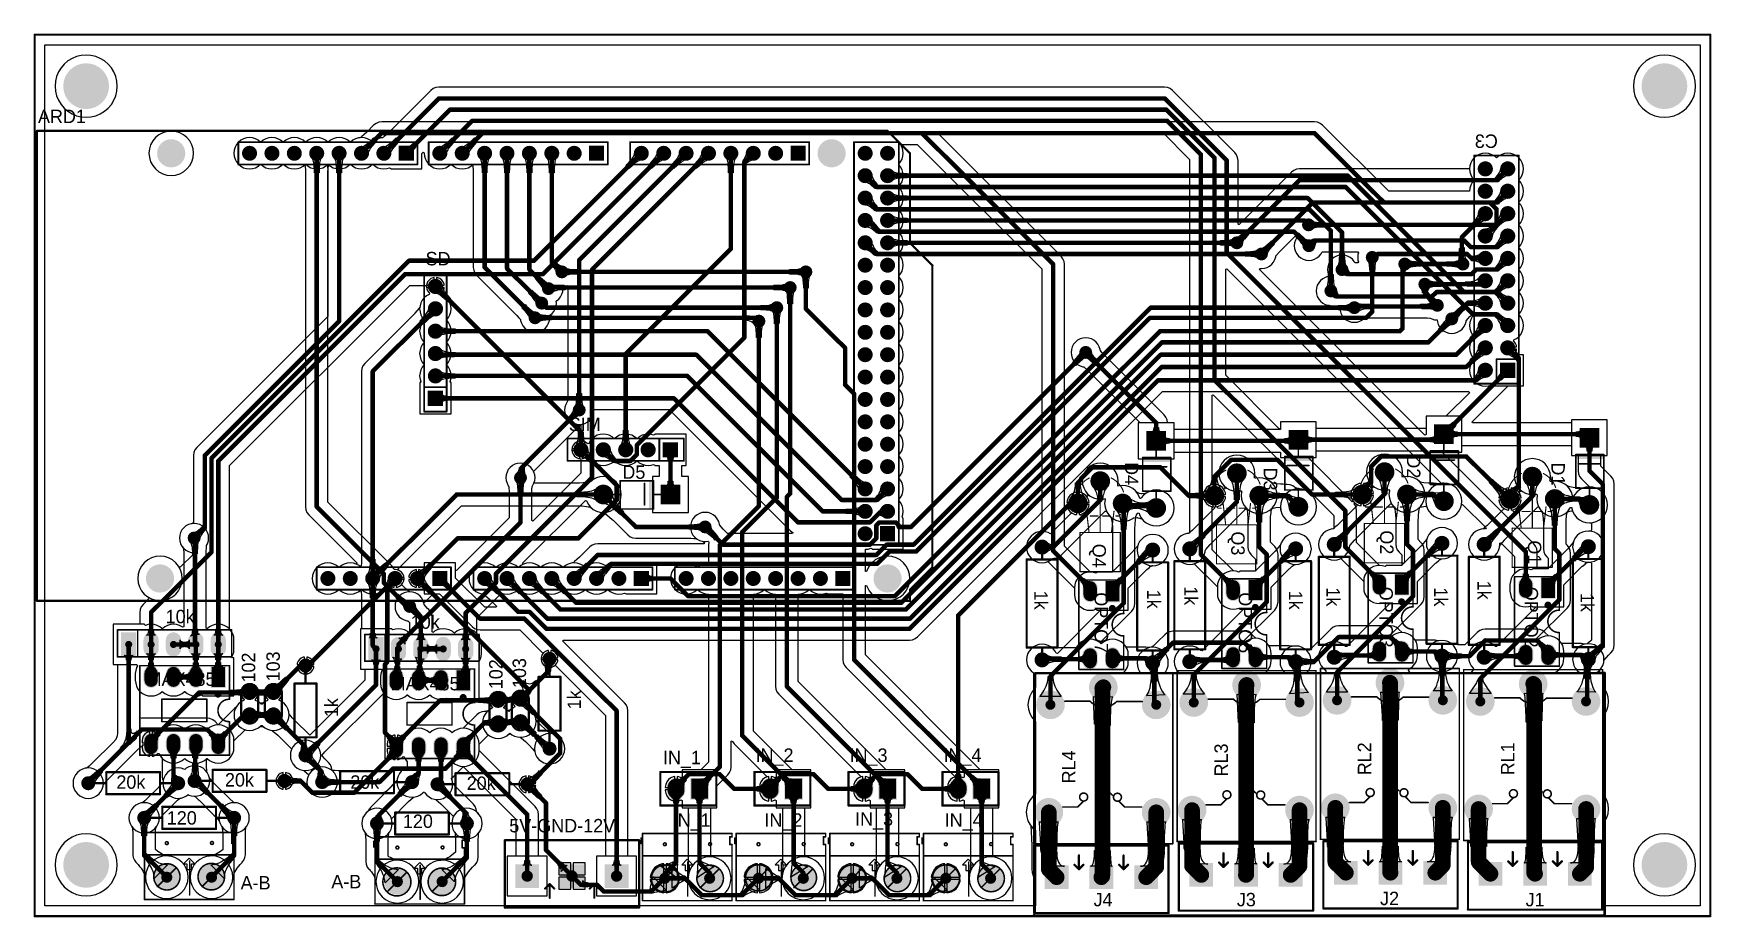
# Model space of a CAD drawing. Header units: millimetres. Extents: x 0 to 190, y 0 to 100.
import ezdxf

# ---------------------------------------------------------------- set-up
doc = ezdxf.new("R2010")
doc.units = ezdxf.units.MM
for name, color, linetype in [('BottomLayer', 5, 'Continuous'), ('BottomOverlay', 54, 'Continuous'), ('BottomSolder', 6, 'Continuous'), ('KeepOutLayer', 6, 'Continuous'), ('Mechanical1', 6, 'Continuous'), ('MultiLayer', 9, 'Continuous'), ('PadHoleLayer', 156, 'Continuous'), ('TopLayer', 1, 'Continuous'), ('TopOverlay', 2, 'Continuous'), ('TopSolder', 216, 'Continuous'), ('ViaHoleLayer', 16, 'Continuous')]:
    doc.layers.add(name, color=color, linetype=linetype)

msp = doc.modelspace()

# ---------------------------------------------------------------- texts
at = {"layer": 'BottomOverlay', "text_generation_flag": 2}
msp.add_text('C3', height=1.524, dxfattribs=at).set_placement((166.01, 87.22))
at = {"layer": 'TopOverlay'}
for s, p in [('ARD1', (0.38, 90.04)), ('SD', (44.35, 73.89)), ('SIM', (60.6, 55.09)), ('D5', (66.68, 49.66)), ('10k', (14.86, 33.27)), ('10k', (42.67, 32.64)), ('MAX485', (12.7, 26.16)), ('MAX485', (40.39, 25.65)), ('IN_2', (81.79, 17.53)), ('IN_3', (92.46, 17.53)), ('IN_4', (103.12, 17.53)), ('IN_1', (71.29, 17.27)), ('20k', (9.27, 14.48)), ('20k', (21.59, 14.73)), ('20k', (35.81, 14.48)), ('20k', (49.02, 14.35)), ('120', (14.99, 10.41)), ('120', (41.78, 10.03)), ('IN_1', (72.39, 10.16)), ('IN_2', (82.8, 10.16)), ('IN_3', (93.09, 10.29)), ('IN_4', (103.25, 10.16)), ('5V-GND-12V', (53.85, 9.53)), ('A-B', (23.37, 3.05)), ('A-B', (33.66, 3.18)), ('J4', (120.14, 1.14)), ('J3', (136.4, 1.14)), ('J2', (152.65, 1.27)), ('J1', (169.16, 1.14))]:
    msp.add_text(s, height=1.524, dxfattribs=at).set_placement(p)
for s, rotation, p in [('D2', 270, (155.7, 52.32)), ('D4', 270, (123.7, 51.56)), ('D3', 270, (139.45, 50.93)), ('D1', 270, (172.09, 51.52)), ('Q4', 270, (120.02, 42.29)), ('Q3', 270, (135.76, 43.69)), ('Q2', 270, (152.65, 43.81)), ('Q1', 270, (169.42, 42.67)), ('1k', 270, (113.41, 36.96)), ('OPTO7', 270, (120.26, 36.78)), ('1k', 270, (126.22, 37.08)), ('1k', 270, (130.43, 37.47)), ('OPTO5', 270, (136.61, 36.78)), ('1k', 270, (142.31, 36.96)), ('1k', 270, (146.56, 37.34)), ('OPTO3', 270, (152.58, 37.41)), ('1k', 270, (158.78, 37.34)), ('1k', 270, (163.7, 38.1)), ('OPTO2', 270, (169.05, 37.41)), ('1k', 270, (175.39, 36.7)), ('102', 90, (25.02, 26.54)), ('103', 90, (27.81, 26.67)), ('102', 90, (53.09, 25.78)), ('103', 90, (55.75, 25.91)), ('1k', 90, (34.42, 22.61)), ('1k', 90, (61.98, 23.5)), ('RL3', 90, (135.38, 15.88)), ('RL2', 90, (151.64, 16.01)), ('RL1', 90, (167.89, 16.01)), ('RL4', 90, (118.08, 15.09))]:
    msp.add_text(s, height=1.524, rotation=rotation, dxfattribs=at).set_placement(p)

# ---------------------------------------------------------------- hatches: boundary and pattern name
at = {"layer": 'BottomLayer'}
h = msp.add_hatch(color=5, dxfattribs=at)
edge = h.paths.add_edge_path()
edge.add_arc((5.84, 94.23), 2.5, 0, 360)
h = msp.add_hatch(color=5, dxfattribs=at)
edge = h.paths.add_edge_path()
edge.add_arc((184.91, 94.23), 2.5, 0, 360)
h = msp.add_hatch(color=5, dxfattribs=at)
edge = h.paths.add_edge_path()
edge.add_arc((15.49, 86.61), 1.5, 0, 360)
h = msp.add_hatch(color=5, dxfattribs=at)
edge = h.paths.add_edge_path()
edge.add_arc((90.42, 86.61), 1.5, 0, 360)
h = msp.add_hatch(color=5, dxfattribs=at)
edge = h.paths.add_edge_path()
edge.add_arc((24.38, 86.61), 0.75, 0, 360)
h = msp.add_hatch(color=5, dxfattribs=at)
edge = h.paths.add_edge_path()
edge.add_arc((26.92, 86.61), 0.75, 0, 360)
h = msp.add_hatch(color=5, dxfattribs=at)
edge = h.paths.add_edge_path()
edge.add_arc((29.46, 86.61), 0.75, 0, 360)
h = msp.add_hatch(color=5, dxfattribs=at)
edge = h.paths.add_edge_path()
edge.add_arc((32, 86.61), 0.75, 0, 360)
h = msp.add_hatch(color=5, dxfattribs=at)
edge = h.paths.add_edge_path()
edge.add_arc((34.54, 86.61), 0.75, 0, 360)
h = msp.add_hatch(color=5, dxfattribs=at)
edge = h.paths.add_edge_path()
edge.add_arc((37.08, 86.61), 0.75, 0, 360)
h = msp.add_hatch(color=5, dxfattribs=at)
edge = h.paths.add_edge_path()
edge.add_arc((39.62, 86.61), 0.75, 0, 360)
for points in [[(42.91, 85.86), (41.41, 85.86), (41.41, 87.36), (42.91, 87.36)], [(64.5, 85.86), (63, 85.86), (63, 87.36), (64.5, 87.36)], [(87.36, 85.86), (85.86, 85.86), (85.86, 87.36), (87.36, 87.36)], [(166.37, 61.22), (166.37, 62.74), (167.89, 62.74), (167.89, 61.22)], [(44.71, 58.04), (44.71, 59.56), (46.23, 59.56), (46.23, 58.04)], [(160.91, 55.75), (160.91, 53.72), (158.88, 53.72), (158.88, 55.75)], [(177.42, 55.33), (177.42, 53.3), (175.39, 53.3), (175.39, 55.33)], [(72.9, 52.2), (71.38, 52.2), (71.38, 53.72), (72.9, 53.72)], [(128.27, 54.99), (128.27, 52.96), (126.24, 52.96), (126.24, 54.99)], [(144.4, 55.12), (144.4, 53.09), (142.37, 53.09), (142.37, 55.12)], [(73.15, 46.86), (71.12, 46.86), (71.12, 48.9), (73.15, 48.9)], [(96.02, 42.68), (96.02, 44.18), (97.52, 44.18), (97.52, 42.68)], [(46.72, 37.6), (45.22, 37.6), (45.22, 39.1), (46.72, 39.1)], [(69.58, 37.6), (68.08, 37.6), (68.08, 39.1), (69.58, 39.1)], [(92.44, 37.6), (90.94, 37.6), (90.94, 39.1), (92.44, 39.1)], [(139.28, 38.18), (139.28, 35.89), (137.75, 35.89), (137.75, 38.18)], [(155.88, 38.81), (155.88, 36.53), (154.36, 36.53), (154.36, 38.81)], [(172.48, 38.43), (172.48, 36.14), (170.96, 36.14), (170.96, 38.43)], [(123.06, 38.05), (123.06, 35.76), (121.53, 35.76), (121.53, 38.05)], [(9.91, 32.13), (11.43, 32.13), (11.43, 29.59), (9.91, 29.59)], [(37.97, 31.62), (39.5, 31.62), (39.5, 29.08), (37.97, 29.08)], [(21.59, 28.32), (21.59, 26.04), (20.07, 26.04), (20.07, 28.32)], [(49.4, 27.94), (49.4, 25.65), (47.88, 25.65), (47.88, 27.94)], [(76.39, 13.34), (74.49, 13.34), (74.49, 15.62), (76.39, 15.62)], [(87.06, 13.34), (85.15, 13.34), (85.15, 15.62), (87.06, 15.62)], [(97.73, 13.34), (95.82, 13.34), (95.82, 15.62), (97.73, 15.62)], [(108.39, 13.34), (106.49, 13.34), (106.49, 15.62), (108.39, 15.62)], [(54.63, 5.82), (57.13, 5.82), (57.13, 3.32), (54.63, 3.32)], [(59.71, 5.82), (62.21, 5.82), (62.21, 3.32), (59.71, 3.32)], [(64.78, 5.82), (67.28, 5.82), (67.28, 3.32), (64.78, 3.32)], [(133.61, 3.45), (131.11, 3.45), (131.11, 5.95), (133.61, 5.95)], [(138.68, 3.45), (136.18, 3.45), (136.18, 5.95), (138.68, 5.95)], [(143.76, 3.45), (141.26, 3.45), (141.26, 5.95), (143.76, 5.95)], [(150.02, 3.7), (147.52, 3.7), (147.52, 6.2), (150.02, 6.2)], [(155.08, 3.7), (152.58, 3.7), (152.58, 6.2), (155.08, 6.2)], [(160.16, 3.7), (157.66, 3.7), (157.66, 6.2), (160.16, 6.2)], [(166.42, 3.58), (163.92, 3.58), (163.92, 6.08), (166.42, 6.08)], [(171.49, 3.58), (168.99, 3.58), (168.99, 6.08), (171.49, 6.08)], [(176.57, 3.58), (174.07, 3.58), (174.07, 6.08), (176.57, 6.08)], [(117.21, 3.19), (114.71, 3.19), (114.71, 5.69), (117.21, 5.69)], [(122.27, 3.19), (119.77, 3.19), (119.77, 5.69), (122.27, 5.69)], [(127.35, 3.19), (124.85, 3.19), (124.85, 5.69), (127.35, 5.69)]]:
    msp.add_hatch(color=5, dxfattribs=at).paths.add_polyline_path(points)
h = msp.add_hatch(color=5, dxfattribs=at)
edge = h.paths.add_edge_path()
edge.add_arc((45.97, 86.61), 0.75, 0, 360)
h = msp.add_hatch(color=5, dxfattribs=at)
edge = h.paths.add_edge_path()
edge.add_arc((48.51, 86.61), 0.75, 0, 360)
h = msp.add_hatch(color=5, dxfattribs=at)
edge = h.paths.add_edge_path()
edge.add_arc((51.05, 86.61), 0.75, 0, 360)
h = msp.add_hatch(color=5, dxfattribs=at)
edge = h.paths.add_edge_path()
edge.add_arc((53.59, 86.61), 0.75, 0, 360)
h = msp.add_hatch(color=5, dxfattribs=at)
edge = h.paths.add_edge_path()
edge.add_arc((56.13, 86.61), 0.75, 0, 360)
h = msp.add_hatch(color=5, dxfattribs=at)
edge = h.paths.add_edge_path()
edge.add_arc((58.67, 86.61), 0.75, 0, 360)
h = msp.add_hatch(color=5, dxfattribs=at)
edge = h.paths.add_edge_path()
edge.add_arc((61.21, 86.61), 0.75, 0, 360)
h = msp.add_hatch(color=5, dxfattribs=at)
edge = h.paths.add_edge_path()
edge.add_arc((68.83, 86.61), 0.75, 0, 360)
h = msp.add_hatch(color=5, dxfattribs=at)
edge = h.paths.add_edge_path()
edge.add_arc((71.37, 86.61), 0.75, 0, 360)
h = msp.add_hatch(color=5, dxfattribs=at)
edge = h.paths.add_edge_path()
edge.add_arc((73.91, 86.61), 0.75, 0, 360)
h = msp.add_hatch(color=5, dxfattribs=at)
edge = h.paths.add_edge_path()
edge.add_arc((76.45, 86.61), 0.75, 0, 360)
h = msp.add_hatch(color=5, dxfattribs=at)
edge = h.paths.add_edge_path()
edge.add_arc((78.99, 86.61), 0.75, 0, 360)
h = msp.add_hatch(color=5, dxfattribs=at)
edge = h.paths.add_edge_path()
edge.add_arc((81.53, 86.61), 0.75, 0, 360)
h = msp.add_hatch(color=5, dxfattribs=at)
edge = h.paths.add_edge_path()
edge.add_arc((84.07, 86.61), 0.75, 0, 360)
h = msp.add_hatch(color=5, dxfattribs=at)
edge = h.paths.add_edge_path()
edge.add_arc((94.23, 86.61), 0.75, 0, 360)
h = msp.add_hatch(color=5, dxfattribs=at)
edge = h.paths.add_edge_path()
edge.add_arc((96.77, 86.61), 0.75, 0, 360)
h = msp.add_hatch(color=5, dxfattribs=at)
edge = h.paths.add_edge_path()
edge.add_arc((94.23, 84.07), 0.75, 0, 360)
h = msp.add_hatch(color=5, dxfattribs=at)
edge = h.paths.add_edge_path()
edge.add_arc((96.77, 84.07), 0.75, 0, 360)
h = msp.add_hatch(color=5, dxfattribs=at)
edge = h.paths.add_edge_path()
edge.add_arc((164.59, 84.84), 0.76, 0, 360)
h = msp.add_hatch(color=5, dxfattribs=at)
edge = h.paths.add_edge_path()
edge.add_arc((167.13, 84.84), 0.76, 0, 360)
h = msp.add_hatch(color=5, dxfattribs=at)
edge = h.paths.add_edge_path()
edge.add_arc((94.23, 81.53), 0.75, 0, 360)
h = msp.add_hatch(color=5, dxfattribs=at)
edge = h.paths.add_edge_path()
edge.add_arc((96.77, 81.53), 0.75, 0, 360)
h = msp.add_hatch(color=5, dxfattribs=at)
edge = h.paths.add_edge_path()
edge.add_arc((164.59, 82.3), 0.76, 0, 360)
h = msp.add_hatch(color=5, dxfattribs=at)
edge = h.paths.add_edge_path()
edge.add_arc((167.13, 82.3), 0.76, 0, 360)
h = msp.add_hatch(color=5, dxfattribs=at)
edge = h.paths.add_edge_path()
edge.add_arc((164.59, 79.76), 0.76, 0, 360)
h = msp.add_hatch(color=5, dxfattribs=at)
edge = h.paths.add_edge_path()
edge.add_arc((167.13, 79.76), 0.76, 0, 360)
h = msp.add_hatch(color=5, dxfattribs=at)
edge = h.paths.add_edge_path()
edge.add_arc((94.23, 78.99), 0.75, 0, 360)
h = msp.add_hatch(color=5, dxfattribs=at)
edge = h.paths.add_edge_path()
edge.add_arc((96.77, 78.99), 0.75, 0, 360)
h = msp.add_hatch(color=5, dxfattribs=at)
edge = h.paths.add_edge_path()
edge.add_arc((144.53, 78.49), 0.635, 0, 360)
h = msp.add_hatch(color=5, dxfattribs=at)
edge = h.paths.add_edge_path()
edge.add_arc((94.23, 76.45), 0.75, 0, 360)
h = msp.add_hatch(color=5, dxfattribs=at)
edge = h.paths.add_edge_path()
edge.add_arc((96.77, 76.45), 0.75, 0, 360)
h = msp.add_hatch(color=5, dxfattribs=at)
edge = h.paths.add_edge_path()
edge.add_arc((136.4, 76.45), 0.635, 0, 360)
h = msp.add_hatch(color=5, dxfattribs=at)
edge = h.paths.add_edge_path()
edge.add_arc((144.57, 76.12), 0.635, 0, 360)
h = msp.add_hatch(color=5, dxfattribs=at)
edge = h.paths.add_edge_path()
edge.add_arc((164.59, 77.22), 0.76, 0, 360)
h = msp.add_hatch(color=5, dxfattribs=at)
edge = h.paths.add_edge_path()
edge.add_arc((167.13, 77.22), 0.76, 0, 360)
h = msp.add_hatch(color=5, dxfattribs=at)
edge = h.paths.add_edge_path()
edge.add_arc((94.23, 73.91), 0.75, 0, 360)
h = msp.add_hatch(color=5, dxfattribs=at)
edge = h.paths.add_edge_path()
edge.add_arc((96.77, 73.91), 0.75, 0, 360)
h = msp.add_hatch(color=5, dxfattribs=at)
edge = h.paths.add_edge_path()
edge.add_arc((139.19, 75.18), 0.635, 0, 360)
h = msp.add_hatch(color=5, dxfattribs=at)
edge = h.paths.add_edge_path()
edge.add_arc((151.76, 74.8), 0.635, 0, 360)
h = msp.add_hatch(color=5, dxfattribs=at)
edge = h.paths.add_edge_path()
edge.add_arc((155.45, 74.04), 0.635, 0, 360)
h = msp.add_hatch(color=5, dxfattribs=at)
edge = h.paths.add_edge_path()
edge.add_arc((162.05, 74.04), 0.635, 0, 360)
h = msp.add_hatch(color=5, dxfattribs=at)
edge = h.paths.add_edge_path()
edge.add_arc((164.59, 74.68), 0.76, 0, 360)
h = msp.add_hatch(color=5, dxfattribs=at)
edge = h.paths.add_edge_path()
edge.add_arc((167.13, 74.68), 0.76, 0, 360)
h = msp.add_hatch(color=5, dxfattribs=at)
edge = h.paths.add_edge_path()
edge.add_arc((59.82, 73.15), 0.635, 0, 360)
h = msp.add_hatch(color=5, dxfattribs=at)
edge = h.paths.add_edge_path()
edge.add_arc((87.5, 73.15), 0.635, 0, 360)
h = msp.add_hatch(color=5, dxfattribs=at)
edge = h.paths.add_edge_path()
edge.add_arc((148.33, 73.41), 0.635, 0, 360)
h = msp.add_hatch(color=5, dxfattribs=at)
edge = h.paths.add_edge_path()
edge.add_arc((157.73, 71.75), 0.635, 0, 360)
h = msp.add_hatch(color=5, dxfattribs=at)
edge = h.paths.add_edge_path()
edge.add_arc((164.59, 72.14), 0.76, 0, 360)
h = msp.add_hatch(color=5, dxfattribs=at)
edge = h.paths.add_edge_path()
edge.add_arc((167.13, 72.14), 0.76, 0, 360)
h = msp.add_hatch(color=5, dxfattribs=at)
edge = h.paths.add_edge_path()
edge.add_arc((45.47, 71.5), 0.76, 0, 360)
h = msp.add_hatch(color=5, dxfattribs=at)
edge = h.paths.add_edge_path()
edge.add_arc((58.29, 71.25), 0.635, 0, 360)
h = msp.add_hatch(color=5, dxfattribs=at)
edge = h.paths.add_edge_path()
edge.add_arc((85.72, 71.37), 0.635, 0, 360)
h = msp.add_hatch(color=5, dxfattribs=at)
edge = h.paths.add_edge_path()
edge.add_arc((94.23, 71.37), 0.75, 0, 360)
h = msp.add_hatch(color=5, dxfattribs=at)
edge = h.paths.add_edge_path()
edge.add_arc((96.77, 71.37), 0.75, 0, 360)
h = msp.add_hatch(color=5, dxfattribs=at)
edge = h.paths.add_edge_path()
edge.add_arc((147.07, 70.99), 0.635, 0, 360)
h = msp.add_hatch(color=5, dxfattribs=at)
edge = h.paths.add_edge_path()
edge.add_arc((45.47, 68.96), 0.76, 0, 360)
h = msp.add_hatch(color=5, dxfattribs=at)
edge = h.paths.add_edge_path()
edge.add_arc((56.77, 67.94), 0.635, 0, 360)
h = msp.add_hatch(color=5, dxfattribs=at)
edge = h.paths.add_edge_path()
edge.add_arc((57.53, 69.6), 0.635, 0, 360)
h = msp.add_hatch(color=5, dxfattribs=at)
edge = h.paths.add_edge_path()
edge.add_arc((84.2, 69.09), 0.635, 0, 360)
h = msp.add_hatch(color=5, dxfattribs=at)
edge = h.paths.add_edge_path()
edge.add_arc((94.23, 68.83), 0.75, 0, 360)
h = msp.add_hatch(color=5, dxfattribs=at)
edge = h.paths.add_edge_path()
edge.add_arc((96.77, 68.83), 0.75, 0, 360)
h = msp.add_hatch(color=5, dxfattribs=at)
edge = h.paths.add_edge_path()
edge.add_arc((149.73, 69.09), 0.635, 0, 360)
h = msp.add_hatch(color=5, dxfattribs=at)
edge = h.paths.add_edge_path()
edge.add_arc((159.15, 69.35), 0.635, 0, 360)
h = msp.add_hatch(color=5, dxfattribs=at)
edge = h.paths.add_edge_path()
edge.add_arc((164.59, 69.6), 0.76, 0, 360)
h = msp.add_hatch(color=5, dxfattribs=at)
edge = h.paths.add_edge_path()
edge.add_arc((167.13, 69.6), 0.76, 0, 360)
h = msp.add_hatch(color=5, dxfattribs=at)
edge = h.paths.add_edge_path()
edge.add_arc((45.47, 66.42), 0.76, 0, 360)
h = msp.add_hatch(color=5, dxfattribs=at)
edge = h.paths.add_edge_path()
edge.add_arc((82.17, 67.56), 0.635, 0, 360)
h = msp.add_hatch(color=5, dxfattribs=at)
edge = h.paths.add_edge_path()
edge.add_arc((94.23, 66.29), 0.75, 0, 360)
h = msp.add_hatch(color=5, dxfattribs=at)
edge = h.paths.add_edge_path()
edge.add_arc((96.77, 66.29), 0.75, 0, 360)
h = msp.add_hatch(color=5, dxfattribs=at)
edge = h.paths.add_edge_path()
edge.add_arc((160.78, 67.82), 0.635, 0, 360)
h = msp.add_hatch(color=5, dxfattribs=at)
edge = h.paths.add_edge_path()
edge.add_arc((164.59, 67.06), 0.76, 0, 360)
h = msp.add_hatch(color=5, dxfattribs=at)
edge = h.paths.add_edge_path()
edge.add_arc((167.13, 67.06), 0.76, 0, 360)
h = msp.add_hatch(color=5, dxfattribs=at)
edge = h.paths.add_edge_path()
edge.add_arc((164.59, 64.52), 0.76, 0, 360)
h = msp.add_hatch(color=5, dxfattribs=at)
edge = h.paths.add_edge_path()
edge.add_arc((167.13, 64.52), 0.76, 0, 360)
h = msp.add_hatch(color=5, dxfattribs=at)
edge = h.paths.add_edge_path()
edge.add_arc((45.47, 63.88), 0.76, 0, 360)
h = msp.add_hatch(color=5, dxfattribs=at)
edge = h.paths.add_edge_path()
edge.add_arc((94.23, 63.75), 0.75, 0, 360)
h = msp.add_hatch(color=5, dxfattribs=at)
edge = h.paths.add_edge_path()
edge.add_arc((96.77, 63.75), 0.75, 0, 360)
h = msp.add_hatch(color=5, dxfattribs=at)
edge = h.paths.add_edge_path()
edge.add_arc((119.25, 64.01), 0.635, 0, 360)
h = msp.add_hatch(color=5, dxfattribs=at)
edge = h.paths.add_edge_path()
edge.add_arc((45.47, 61.34), 0.76, 0, 360)
h = msp.add_hatch(color=5, dxfattribs=at)
edge = h.paths.add_edge_path()
edge.add_arc((94.23, 61.21), 0.75, 0, 360)
h = msp.add_hatch(color=5, dxfattribs=at)
edge = h.paths.add_edge_path()
edge.add_arc((96.77, 61.21), 0.75, 0, 360)
h = msp.add_hatch(color=5, dxfattribs=at)
edge = h.paths.add_edge_path()
edge.add_arc((164.59, 61.98), 0.76, 0, 360)
h = msp.add_hatch(color=5, dxfattribs=at)
edge = h.paths.add_edge_path()
edge.add_arc((94.23, 58.67), 0.75, 0, 360)
h = msp.add_hatch(color=5, dxfattribs=at)
edge = h.paths.add_edge_path()
edge.add_arc((96.77, 58.67), 0.75, 0, 360)
h = msp.add_hatch(color=5, dxfattribs=at)
edge = h.paths.add_edge_path()
edge.add_arc((61.78, 57.47), 0.635, 0, 360)
h = msp.add_hatch(color=5, dxfattribs=at)
edge = h.paths.add_edge_path()
edge.add_arc((94.23, 56.13), 0.75, 0, 360)
h = msp.add_hatch(color=5, dxfattribs=at)
edge = h.paths.add_edge_path()
edge.add_arc((96.77, 56.13), 0.75, 0, 360)
h = msp.add_hatch(color=5, dxfattribs=at)
edge = h.paths.add_edge_path()
edge.add_arc((61.98, 52.96), 0.76, 0, 360)
h = msp.add_hatch(color=5, dxfattribs=at)
edge = h.paths.add_edge_path()
edge.add_arc((64.52, 52.96), 0.76, 0, 360)
h = msp.add_hatch(color=5, dxfattribs=at)
edge = h.paths.add_edge_path()
edge.add_arc((67.06, 52.96), 0.76, 0, 360)
h = msp.add_hatch(color=5, dxfattribs=at)
edge = h.paths.add_edge_path()
edge.add_arc((69.6, 52.96), 0.76, 0, 360)
h = msp.add_hatch(color=5, dxfattribs=at)
edge = h.paths.add_edge_path()
edge.add_arc((94.23, 53.59), 0.75, 0, 360)
h = msp.add_hatch(color=5, dxfattribs=at)
edge = h.paths.add_edge_path()
edge.add_arc((96.77, 53.59), 0.75, 0, 360)
h = msp.add_hatch(color=5, dxfattribs=at)
edge = h.paths.add_edge_path()
edge.add_arc((94.23, 51.05), 0.75, 0, 360)
h = msp.add_hatch(color=5, dxfattribs=at)
edge = h.paths.add_edge_path()
edge.add_arc((96.77, 51.05), 0.75, 0, 360)
h = msp.add_hatch(color=5, dxfattribs=at)
edge = h.paths.add_edge_path()
edge.add_arc((153.16, 50.42), 1.02, 0, 360)
h = msp.add_hatch(color=5, dxfattribs=at)
edge = h.paths.add_edge_path()
edge.add_arc((55.12, 49.78), 0.635, 0, 360)
h = msp.add_hatch(color=5, dxfattribs=at)
edge = h.paths.add_edge_path()
edge.add_arc((120.9, 49.4), 1.02, 0, 360)
h = msp.add_hatch(color=5, dxfattribs=at)
edge = h.paths.add_edge_path()
edge.add_arc((136.4, 50.29), 1.02, 0, 360)
h = msp.add_hatch(color=5, dxfattribs=at)
edge = h.paths.add_edge_path()
edge.add_arc((169.93, 49.91), 1.02, 0, 360)
h = msp.add_hatch(color=5, dxfattribs=at)
edge = h.paths.add_edge_path()
edge.add_arc((64.52, 47.88), 1.02, 0, 360)
h = msp.add_hatch(color=5, dxfattribs=at)
edge = h.paths.add_edge_path()
edge.add_arc((94.23, 48.51), 0.75, 0, 360)
h = msp.add_hatch(color=5, dxfattribs=at)
edge = h.paths.add_edge_path()
edge.add_arc((96.77, 48.51), 0.75, 0, 360)
h = msp.add_hatch(color=5, dxfattribs=at)
edge = h.paths.add_edge_path()
edge.add_arc((118.36, 46.86), 1.02, 0, 360)
h = msp.add_hatch(color=5, dxfattribs=at)
edge = h.paths.add_edge_path()
edge.add_arc((123.44, 46.86), 1.02, 0, 360)
h = msp.add_hatch(color=5, dxfattribs=at)
edge = h.paths.add_edge_path()
edge.add_arc((133.86, 47.75), 1.02, 0, 360)
h = msp.add_hatch(color=5, dxfattribs=at)
edge = h.paths.add_edge_path()
edge.add_arc((138.94, 47.75), 1.02, 0, 360)
h = msp.add_hatch(color=5, dxfattribs=at)
edge = h.paths.add_edge_path()
edge.add_arc((150.62, 47.88), 1.02, 0, 360)
h = msp.add_hatch(color=5, dxfattribs=at)
edge = h.paths.add_edge_path()
edge.add_arc((155.7, 47.88), 1.02, 0, 360)
h = msp.add_hatch(color=5, dxfattribs=at)
edge = h.paths.add_edge_path()
edge.add_arc((159.89, 47.12), 1.02, 0, 360)
h = msp.add_hatch(color=5, dxfattribs=at)
edge = h.paths.add_edge_path()
edge.add_arc((167.39, 47.37), 1.02, 0, 360)
h = msp.add_hatch(color=5, dxfattribs=at)
edge = h.paths.add_edge_path()
edge.add_arc((172.47, 47.37), 1.02, 0, 360)
h = msp.add_hatch(color=5, dxfattribs=at)
edge = h.paths.add_edge_path()
edge.add_arc((176.4, 46.7), 1.02, 0, 360)
h = msp.add_hatch(color=5, dxfattribs=at)
edge = h.paths.add_edge_path()
edge.add_arc((94.23, 45.97), 0.75, 0, 360)
h = msp.add_hatch(color=5, dxfattribs=at)
edge = h.paths.add_edge_path()
edge.add_arc((96.77, 45.97), 0.75, 0, 360)
h = msp.add_hatch(color=5, dxfattribs=at)
edge = h.paths.add_edge_path()
edge.add_arc((127.25, 46.35), 1.02, 0, 360)
h = msp.add_hatch(color=5, dxfattribs=at)
edge = h.paths.add_edge_path()
edge.add_arc((143.38, 46.48), 1.02, 0, 360)
h = msp.add_hatch(color=5, dxfattribs=at)
edge = h.paths.add_edge_path()
edge.add_arc((76.07, 44.2), 0.635, 0, 360)
h = msp.add_hatch(color=5, dxfattribs=at)
edge = h.paths.add_edge_path()
edge.add_arc((94.23, 43.43), 0.75, 0, 360)
h = msp.add_hatch(color=5, dxfattribs=at)
edge = h.paths.add_edge_path()
edge.add_arc((18.09, 42.94), 0.635, 0, 360)
h = msp.add_hatch(color=5, dxfattribs=at)
edge = h.paths.add_edge_path()
edge.add_arc((114.3, 41.91), 0.75, 0, 360)
h = msp.add_hatch(color=5, dxfattribs=at)
edge = h.paths.add_edge_path()
edge.add_arc((126.85, 41.58), 0.75, 0, 360)
h = msp.add_hatch(color=5, dxfattribs=at)
edge = h.paths.add_edge_path()
edge.add_arc((131.06, 41.71), 0.75, 0, 360)
h = msp.add_hatch(color=5, dxfattribs=at)
edge = h.paths.add_edge_path()
edge.add_arc((143.07, 41.71), 0.75, 0, 360)
h = msp.add_hatch(color=5, dxfattribs=at)
edge = h.paths.add_edge_path()
edge.add_arc((147.45, 42.21), 0.75, 0, 360)
h = msp.add_hatch(color=5, dxfattribs=at)
edge = h.paths.add_edge_path()
edge.add_arc((159.67, 42.34), 0.75, 0, 360)
h = msp.add_hatch(color=5, dxfattribs=at)
edge = h.paths.add_edge_path()
edge.add_arc((164.46, 42.21), 0.75, 0, 360)
h = msp.add_hatch(color=5, dxfattribs=at)
edge = h.paths.add_edge_path()
edge.add_arc((176.28, 41.96), 0.75, 0, 360)
h = msp.add_hatch(color=5, dxfattribs=at)
edge = h.paths.add_edge_path()
edge.add_arc((14.22, 38.35), 1.5, 0, 360)
h = msp.add_hatch(color=5, dxfattribs=at)
edge = h.paths.add_edge_path()
edge.add_arc((33.27, 38.35), 0.75, 0, 360)
h = msp.add_hatch(color=5, dxfattribs=at)
edge = h.paths.add_edge_path()
edge.add_arc((35.81, 38.35), 0.75, 0, 360)
h = msp.add_hatch(color=5, dxfattribs=at)
edge = h.paths.add_edge_path()
edge.add_arc((38.35, 38.35), 0.75, 0, 360)
h = msp.add_hatch(color=5, dxfattribs=at)
edge = h.paths.add_edge_path()
edge.add_arc((40.89, 38.35), 0.75, 0, 360)
h = msp.add_hatch(color=5, dxfattribs=at)
edge = h.paths.add_edge_path()
edge.add_arc((43.43, 38.35), 0.75, 0, 360)
h = msp.add_hatch(color=5, dxfattribs=at)
edge = h.paths.add_edge_path()
edge.add_arc((51.05, 38.35), 0.75, 0, 360)
h = msp.add_hatch(color=5, dxfattribs=at)
edge = h.paths.add_edge_path()
edge.add_arc((53.59, 38.35), 0.75, 0, 360)
h = msp.add_hatch(color=5, dxfattribs=at)
edge = h.paths.add_edge_path()
edge.add_arc((56.13, 38.35), 0.75, 0, 360)
h = msp.add_hatch(color=5, dxfattribs=at)
edge = h.paths.add_edge_path()
edge.add_arc((58.67, 38.35), 0.75, 0, 360)
h = msp.add_hatch(color=5, dxfattribs=at)
edge = h.paths.add_edge_path()
edge.add_arc((61.21, 38.35), 0.75, 0, 360)
h = msp.add_hatch(color=5, dxfattribs=at)
edge = h.paths.add_edge_path()
edge.add_arc((63.75, 38.35), 0.75, 0, 360)
h = msp.add_hatch(color=5, dxfattribs=at)
edge = h.paths.add_edge_path()
edge.add_arc((66.29, 38.35), 0.75, 0, 360)
h = msp.add_hatch(color=5, dxfattribs=at)
edge = h.paths.add_edge_path()
edge.add_arc((73.91, 38.35), 0.75, 0, 360)
h = msp.add_hatch(color=5, dxfattribs=at)
edge = h.paths.add_edge_path()
edge.add_arc((76.45, 38.35), 0.75, 0, 360)
h = msp.add_hatch(color=5, dxfattribs=at)
edge = h.paths.add_edge_path()
edge.add_arc((78.99, 38.35), 0.75, 0, 360)
h = msp.add_hatch(color=5, dxfattribs=at)
edge = h.paths.add_edge_path()
edge.add_arc((81.53, 38.35), 0.75, 0, 360)
h = msp.add_hatch(color=5, dxfattribs=at)
edge = h.paths.add_edge_path()
edge.add_arc((84.07, 38.35), 0.75, 0, 360)
h = msp.add_hatch(color=5, dxfattribs=at)
edge = h.paths.add_edge_path()
edge.add_arc((86.61, 38.35), 0.75, 0, 360)
h = msp.add_hatch(color=5, dxfattribs=at)
edge = h.paths.add_edge_path()
edge.add_arc((89.15, 38.35), 0.75, 0, 360)
h = msp.add_hatch(color=5, dxfattribs=at)
edge = h.paths.add_edge_path()
edge.add_arc((96.77, 38.35), 1.5, 0, 360)
h = msp.add_hatch(color=5, dxfattribs=at)
edge = h.paths.add_edge_path()
edge.add_arc((135.97, 37.41), 0.762, 0, 180)
edge.add_line((135.21, 37.41), (135.21, 36.65))
edge.add_arc((135.97, 36.65), 0.762, 180, 360)
edge.add_line((136.74, 36.65), (136.74, 37.41))
h = msp.add_hatch(color=5, dxfattribs=at)
edge = h.paths.add_edge_path()
edge.add_arc((152.58, 38.05), 0.762, 0, 180)
edge.add_line((151.82, 38.05), (151.82, 37.29))
edge.add_arc((152.58, 37.29), 0.762, 180, 360)
edge.add_line((153.34, 37.29), (153.34, 38.05))
h = msp.add_hatch(color=5, dxfattribs=at)
edge = h.paths.add_edge_path()
edge.add_arc((169.18, 37.67), 0.762, 0, 180)
edge.add_line((168.42, 37.67), (168.42, 36.91))
edge.add_arc((169.18, 36.91), 0.762, 180, 360)
edge.add_line((169.94, 36.91), (169.94, 37.67))
h = msp.add_hatch(color=5, dxfattribs=at)
edge = h.paths.add_edge_path()
edge.add_arc((119.75, 37.29), 0.762, 0, 180)
edge.add_line((118.99, 37.29), (118.99, 36.53))
edge.add_arc((119.75, 36.53), 0.762, 180, 360)
edge.add_line((120.52, 36.53), (120.52, 37.29))
h = msp.add_hatch(color=5, dxfattribs=at)
edge = h.paths.add_edge_path()
edge.add_arc((42.55, 35.18), 0.635, 0, 360)
h = msp.add_hatch(color=5, dxfattribs=at)
edge = h.paths.add_edge_path()
edge.add_arc((13.21, 30.35), 0.762, 180, 360)
edge.add_line((13.97, 30.35), (13.97, 31.37))
edge.add_arc((13.21, 31.37), 0.762, 0, 180)
edge.add_line((12.45, 31.37), (12.45, 30.35))
h = msp.add_hatch(color=5, dxfattribs=at)
edge = h.paths.add_edge_path()
edge.add_arc((15.75, 30.35), 0.762, 180, 360)
edge.add_line((16.51, 30.35), (16.51, 31.37))
edge.add_arc((15.75, 31.37), 0.762, 0, 180)
edge.add_line((14.99, 31.37), (14.99, 30.35))
h = msp.add_hatch(color=5, dxfattribs=at)
edge = h.paths.add_edge_path()
edge.add_arc((18.29, 30.35), 0.762, 180, 360)
edge.add_line((19.05, 30.35), (19.05, 31.37))
edge.add_arc((18.29, 31.37), 0.762, 0, 180)
edge.add_line((17.53, 31.37), (17.53, 30.35))
h = msp.add_hatch(color=5, dxfattribs=at)
edge = h.paths.add_edge_path()
edge.add_arc((20.83, 30.35), 0.762, 180, 360)
edge.add_line((21.59, 30.35), (21.59, 31.37))
edge.add_arc((20.83, 31.37), 0.762, 0, 180)
edge.add_line((20.07, 31.37), (20.07, 30.35))
h = msp.add_hatch(color=5, dxfattribs=at)
edge = h.paths.add_edge_path()
edge.add_arc((41.27, 29.84), 0.762, 180, 360)
edge.add_line((42.04, 29.84), (42.04, 30.86))
edge.add_arc((41.27, 30.86), 0.762, 0, 180)
edge.add_line((40.51, 30.86), (40.51, 29.84))
h = msp.add_hatch(color=5, dxfattribs=at)
edge = h.paths.add_edge_path()
edge.add_arc((43.81, 29.84), 0.762, 180, 360)
edge.add_line((44.58, 29.84), (44.58, 30.86))
edge.add_arc((43.81, 30.86), 0.762, 0, 180)
edge.add_line((43.05, 30.86), (43.05, 29.84))
h = msp.add_hatch(color=5, dxfattribs=at)
edge = h.paths.add_edge_path()
edge.add_arc((46.35, 29.84), 0.762, 180, 360)
edge.add_line((47.12, 29.84), (47.12, 30.86))
edge.add_arc((46.35, 30.86), 0.762, 0, 180)
edge.add_line((45.59, 30.86), (45.59, 29.84))
h = msp.add_hatch(color=5, dxfattribs=at)
edge = h.paths.add_edge_path()
edge.add_arc((48.9, 29.84), 0.762, 180, 360)
edge.add_line((49.66, 29.84), (49.66, 30.86))
edge.add_arc((48.9, 30.86), 0.762, 0, 180)
edge.add_line((48.13, 30.86), (48.13, 29.84))
h = msp.add_hatch(color=5, dxfattribs=at)
edge = h.paths.add_edge_path()
edge.add_arc((135.97, 29.79), 0.762, 0, 180)
edge.add_line((135.21, 29.79), (135.21, 29.03))
edge.add_arc((135.97, 29.03), 0.762, 180, 360)
edge.add_line((136.74, 29.03), (136.74, 29.79))
h = msp.add_hatch(color=5, dxfattribs=at)
edge = h.paths.add_edge_path()
edge.add_arc((138.51, 29.79), 0.762, 0, 180)
edge.add_line((137.75, 29.79), (137.75, 29.03))
edge.add_arc((138.51, 29.03), 0.762, 180, 360)
edge.add_line((139.28, 29.03), (139.28, 29.79))
h = msp.add_hatch(color=5, dxfattribs=at)
edge = h.paths.add_edge_path()
edge.add_arc((152.58, 30.43), 0.762, 0, 180)
edge.add_line((151.82, 30.43), (151.82, 29.67))
edge.add_arc((152.58, 29.67), 0.762, 180, 360)
edge.add_line((153.34, 29.67), (153.34, 30.43))
h = msp.add_hatch(color=5, dxfattribs=at)
edge = h.paths.add_edge_path()
edge.add_arc((155.12, 30.43), 0.762, 0, 180)
edge.add_line((154.36, 30.43), (154.36, 29.67))
edge.add_arc((155.12, 29.67), 0.762, 180, 360)
edge.add_line((155.88, 29.67), (155.88, 30.43))
h = msp.add_hatch(color=5, dxfattribs=at)
edge = h.paths.add_edge_path()
edge.add_arc((169.18, 30.05), 0.762, 0, 180)
edge.add_line((168.42, 30.05), (168.42, 29.29))
edge.add_arc((169.18, 29.29), 0.762, 180, 360)
edge.add_line((169.94, 29.29), (169.94, 30.05))
h = msp.add_hatch(color=5, dxfattribs=at)
edge = h.paths.add_edge_path()
edge.add_arc((171.72, 30.05), 0.762, 0, 180)
edge.add_line((170.96, 30.05), (170.96, 29.29))
edge.add_arc((171.72, 29.29), 0.762, 180, 360)
edge.add_line((172.48, 29.29), (172.48, 30.05))
h = msp.add_hatch(color=5, dxfattribs=at)
edge = h.paths.add_edge_path()
edge.add_arc((30.73, 28.47), 0.7, 0, 360)
h = msp.add_hatch(color=5, dxfattribs=at)
edge = h.paths.add_edge_path()
edge.add_arc((58.42, 29.23), 0.7, 0, 360)
h = msp.add_hatch(color=5, dxfattribs=at)
edge = h.paths.add_edge_path()
edge.add_arc((114.3, 29.11), 0.75, 0, 360)
h = msp.add_hatch(color=5, dxfattribs=at)
edge = h.paths.add_edge_path()
edge.add_arc((119.75, 29.67), 0.762, 0, 180)
edge.add_line((118.99, 29.67), (118.99, 28.91))
edge.add_arc((119.75, 28.91), 0.762, 180, 360)
edge.add_line((120.52, 28.91), (120.52, 29.67))
h = msp.add_hatch(color=5, dxfattribs=at)
edge = h.paths.add_edge_path()
edge.add_arc((122.29, 29.67), 0.762, 0, 180)
edge.add_line((121.53, 29.67), (121.53, 28.91))
edge.add_arc((122.29, 28.91), 0.762, 180, 360)
edge.add_line((123.06, 28.91), (123.06, 29.67))
h = msp.add_hatch(color=5, dxfattribs=at)
edge = h.paths.add_edge_path()
edge.add_arc((126.85, 28.78), 0.75, 0, 360)
h = msp.add_hatch(color=5, dxfattribs=at)
edge = h.paths.add_edge_path()
edge.add_arc((131.06, 28.91), 0.75, 0, 360)
h = msp.add_hatch(color=5, dxfattribs=at)
edge = h.paths.add_edge_path()
edge.add_arc((143.07, 28.91), 0.75, 0, 360)
h = msp.add_hatch(color=5, dxfattribs=at)
edge = h.paths.add_edge_path()
edge.add_arc((147.45, 29.41), 0.75, 0, 360)
h = msp.add_hatch(color=5, dxfattribs=at)
edge = h.paths.add_edge_path()
edge.add_arc((159.67, 29.54), 0.75, 0, 360)
h = msp.add_hatch(color=5, dxfattribs=at)
edge = h.paths.add_edge_path()
edge.add_arc((164.46, 29.41), 0.75, 0, 360)
h = msp.add_hatch(color=5, dxfattribs=at)
edge = h.paths.add_edge_path()
edge.add_arc((176.28, 29.16), 0.75, 0, 360)
h = msp.add_hatch(color=5, dxfattribs=at)
edge = h.paths.add_edge_path()
edge.add_arc((13.21, 27.56), 0.762, 0, 180)
edge.add_line((12.45, 27.56), (12.45, 26.8))
edge.add_arc((13.21, 26.8), 0.762, 180, 360)
edge.add_line((13.97, 26.8), (13.97, 27.56))
h = msp.add_hatch(color=5, dxfattribs=at)
edge = h.paths.add_edge_path()
edge.add_arc((15.75, 27.56), 0.762, 0, 180)
edge.add_line((14.99, 27.56), (14.99, 26.8))
edge.add_arc((15.75, 26.8), 0.762, 180, 360)
edge.add_line((16.51, 26.8), (16.51, 27.56))
h = msp.add_hatch(color=5, dxfattribs=at)
edge = h.paths.add_edge_path()
edge.add_arc((18.29, 27.56), 0.762, 0, 180)
edge.add_line((17.53, 27.56), (17.53, 26.8))
edge.add_arc((18.29, 26.8), 0.762, 180, 360)
edge.add_line((19.05, 26.8), (19.05, 27.56))
h = msp.add_hatch(color=5, dxfattribs=at)
edge = h.paths.add_edge_path()
edge.add_arc((41.02, 27.18), 0.762, 0, 180)
edge.add_line((40.26, 27.18), (40.26, 26.42))
edge.add_arc((41.02, 26.42), 0.762, 180, 360)
edge.add_line((41.78, 26.42), (41.78, 27.18))
h = msp.add_hatch(color=5, dxfattribs=at)
edge = h.paths.add_edge_path()
edge.add_arc((43.56, 27.18), 0.762, 0, 180)
edge.add_line((42.8, 27.18), (42.8, 26.42))
edge.add_arc((43.56, 26.42), 0.762, 180, 360)
edge.add_line((44.32, 26.42), (44.32, 27.18))
h = msp.add_hatch(color=5, dxfattribs=at)
edge = h.paths.add_edge_path()
edge.add_arc((46.1, 27.18), 0.762, 0, 180)
edge.add_line((45.34, 27.18), (45.34, 26.42))
edge.add_arc((46.1, 26.42), 0.762, 180, 360)
edge.add_line((46.86, 26.42), (46.86, 27.18))
h = msp.add_hatch(color=5, dxfattribs=at)
edge = h.paths.add_edge_path()
edge.add_arc((121.25, 26.01), 1.52, 0, 360)
h = msp.add_hatch(color=5, dxfattribs=at)
edge = h.paths.add_edge_path()
edge.add_arc((137.51, 26.27), 1.52, 0, 360)
h = msp.add_hatch(color=5, dxfattribs=at)
edge = h.paths.add_edge_path()
edge.add_arc((153.77, 26.52), 1.52, 0, 360)
h = msp.add_hatch(color=5, dxfattribs=at)
edge = h.paths.add_edge_path()
edge.add_arc((170.02, 26.39), 1.52, 0, 360)
h = msp.add_hatch(color=5, dxfattribs=at)
edge = h.paths.add_edge_path()
edge.add_arc((24.39, 25.41), 0.75, 0, 360)
h = msp.add_hatch(color=5, dxfattribs=at)
edge = h.paths.add_edge_path()
edge.add_arc((27.09, 25.41), 0.75, 0, 360)
h = msp.add_hatch(color=5, dxfattribs=at)
edge = h.paths.add_edge_path()
edge.add_arc((52.58, 24.51), 0.75, 0, 360)
h = msp.add_hatch(color=5, dxfattribs=at)
edge = h.paths.add_edge_path()
edge.add_arc((55.12, 24.64), 0.75, 0, 360)
h = msp.add_hatch(color=5, dxfattribs=at)
edge = h.paths.add_edge_path()
edge.add_arc((115.25, 24.01), 1.52, 0, 360)
h = msp.add_hatch(color=5, dxfattribs=at)
edge = h.paths.add_edge_path()
edge.add_arc((127.25, 24.01), 1.52, 0, 360)
h = msp.add_hatch(color=5, dxfattribs=at)
edge = h.paths.add_edge_path()
edge.add_arc((131.51, 24.27), 1.52, 0, 360)
h = msp.add_hatch(color=5, dxfattribs=at)
edge = h.paths.add_edge_path()
edge.add_arc((143.51, 24.27), 1.52, 0, 360)
h = msp.add_hatch(color=5, dxfattribs=at)
edge = h.paths.add_edge_path()
edge.add_arc((147.77, 24.52), 1.52, 0, 360)
h = msp.add_hatch(color=5, dxfattribs=at)
edge = h.paths.add_edge_path()
edge.add_arc((159.77, 24.52), 1.52, 0, 360)
h = msp.add_hatch(color=5, dxfattribs=at)
edge = h.paths.add_edge_path()
edge.add_arc((164.02, 24.39), 1.52, 0, 360)
h = msp.add_hatch(color=5, dxfattribs=at)
edge = h.paths.add_edge_path()
edge.add_arc((176.02, 24.39), 1.52, 0, 360)
h = msp.add_hatch(color=5, dxfattribs=at)
edge = h.paths.add_edge_path()
edge.add_arc((24.39, 22.87), 0.75, 0, 360)
h = msp.add_hatch(color=5, dxfattribs=at)
edge = h.paths.add_edge_path()
edge.add_arc((27.09, 22.87), 0.75, 0, 360)
h = msp.add_hatch(color=5, dxfattribs=at)
edge = h.paths.add_edge_path()
edge.add_arc((55.12, 22.1), 0.75, 0, 360)
h = msp.add_hatch(color=5, dxfattribs=at)
edge = h.paths.add_edge_path()
edge.add_arc((52.58, 21.97), 0.75, 0, 360)
h = msp.add_hatch(color=5, dxfattribs=at)
edge = h.paths.add_edge_path()
edge.add_arc((13.21, 19.94), 0.762, 0, 180)
edge.add_line((12.45, 19.94), (12.45, 19.18))
edge.add_arc((13.21, 19.18), 0.762, 180, 360)
edge.add_line((13.97, 19.18), (13.97, 19.94))
h = msp.add_hatch(color=5, dxfattribs=at)
edge = h.paths.add_edge_path()
edge.add_arc((15.75, 19.94), 0.762, 0, 180)
edge.add_line((14.99, 19.94), (14.99, 19.18))
edge.add_arc((15.75, 19.18), 0.762, 180, 360)
edge.add_line((16.51, 19.18), (16.51, 19.94))
h = msp.add_hatch(color=5, dxfattribs=at)
edge = h.paths.add_edge_path()
edge.add_arc((18.29, 19.94), 0.762, 0, 180)
edge.add_line((17.53, 19.94), (17.53, 19.18))
edge.add_arc((18.29, 19.18), 0.762, 180, 360)
edge.add_line((19.05, 19.18), (19.05, 19.94))
h = msp.add_hatch(color=5, dxfattribs=at)
edge = h.paths.add_edge_path()
edge.add_arc((20.83, 19.94), 0.762, 0, 180)
edge.add_line((20.07, 19.94), (20.07, 19.18))
edge.add_arc((20.83, 19.18), 0.762, 180, 360)
edge.add_line((21.59, 19.18), (21.59, 19.94))
h = msp.add_hatch(color=5, dxfattribs=at)
edge = h.paths.add_edge_path()
edge.add_arc((41.02, 19.56), 0.762, 0, 180)
edge.add_line((40.26, 19.56), (40.26, 18.8))
edge.add_arc((41.02, 18.8), 0.762, 180, 360)
edge.add_line((41.78, 18.8), (41.78, 19.56))
h = msp.add_hatch(color=5, dxfattribs=at)
edge = h.paths.add_edge_path()
edge.add_arc((43.56, 19.56), 0.762, 0, 180)
edge.add_line((42.8, 19.56), (42.8, 18.8))
edge.add_arc((43.56, 18.8), 0.762, 180, 360)
edge.add_line((44.32, 18.8), (44.32, 19.56))
h = msp.add_hatch(color=5, dxfattribs=at)
edge = h.paths.add_edge_path()
edge.add_arc((46.1, 19.56), 0.762, 0, 180)
edge.add_line((45.34, 19.56), (45.34, 18.8))
edge.add_arc((46.1, 18.8), 0.762, 180, 360)
edge.add_line((46.86, 18.8), (46.86, 19.56))
h = msp.add_hatch(color=5, dxfattribs=at)
edge = h.paths.add_edge_path()
edge.add_arc((48.64, 19.56), 0.762, 0, 180)
edge.add_line((47.88, 19.56), (47.88, 18.8))
edge.add_arc((48.64, 18.8), 0.762, 180, 360)
edge.add_line((49.4, 18.8), (49.4, 19.56))
h = msp.add_hatch(color=5, dxfattribs=at)
edge = h.paths.add_edge_path()
edge.add_arc((58.42, 19.03), 0.7, 0, 360)
h = msp.add_hatch(color=5, dxfattribs=at)
edge = h.paths.add_edge_path()
edge.add_arc((30.73, 18.27), 0.7, 0, 360)
h = msp.add_hatch(color=5, dxfattribs=at)
edge = h.paths.add_edge_path()
edge.add_arc((6.08, 15.11), 0.7, 0, 360)
h = msp.add_hatch(color=5, dxfattribs=at)
edge = h.paths.add_edge_path()
edge.add_arc((16.28, 15.11), 0.7, 0, 360)
h = msp.add_hatch(color=5, dxfattribs=at)
edge = h.paths.add_edge_path()
edge.add_arc((18.14, 15.37), 0.7, 0, 360)
h = msp.add_hatch(color=5, dxfattribs=at)
edge = h.paths.add_edge_path()
edge.add_arc((28.34, 15.37), 0.7, 0, 360)
h = msp.add_hatch(color=5, dxfattribs=at)
edge = h.paths.add_edge_path()
edge.add_arc((32.62, 15.24), 0.7, 0, 360)
h = msp.add_hatch(color=5, dxfattribs=at)
edge = h.paths.add_edge_path()
edge.add_arc((42.82, 15.24), 0.7, 0, 360)
h = msp.add_hatch(color=5, dxfattribs=at)
edge = h.paths.add_edge_path()
edge.add_arc((45.7, 14.99), 0.7, 0, 360)
h = msp.add_hatch(color=5, dxfattribs=at)
edge = h.paths.add_edge_path()
edge.add_arc((55.9, 14.99), 0.7, 0, 360)
h = msp.add_hatch(color=5, dxfattribs=at)
edge = h.paths.add_edge_path()
edge.add_arc((72.77, 14.67), 0.952, 0, 180)
edge.add_line((71.82, 14.67), (71.82, 14.29))
edge.add_arc((72.77, 14.29), 0.952, 180, 360)
edge.add_line((73.72, 14.29), (73.72, 14.67))
h = msp.add_hatch(color=5, dxfattribs=at)
edge = h.paths.add_edge_path()
edge.add_arc((83.44, 14.67), 0.952, 0, 180)
edge.add_line((82.49, 14.67), (82.49, 14.29))
edge.add_arc((83.44, 14.29), 0.952, 180, 360)
edge.add_line((84.39, 14.29), (84.39, 14.67))
h = msp.add_hatch(color=5, dxfattribs=at)
edge = h.paths.add_edge_path()
edge.add_arc((94.11, 14.67), 0.952, 0, 180)
edge.add_line((93.15, 14.67), (93.15, 14.29))
edge.add_arc((94.11, 14.29), 0.952, 180, 360)
edge.add_line((95.06, 14.29), (95.06, 14.67))
h = msp.add_hatch(color=5, dxfattribs=at)
edge = h.paths.add_edge_path()
edge.add_arc((104.78, 14.67), 0.952, 0, 180)
edge.add_line((103.82, 14.67), (103.82, 14.29))
edge.add_arc((104.78, 14.29), 0.952, 180, 360)
edge.add_line((105.73, 14.29), (105.73, 14.67))
h = msp.add_hatch(color=5, dxfattribs=at)
edge = h.paths.add_edge_path()
edge.add_arc((115.06, 11.81), 1.52, 0, 360)
h = msp.add_hatch(color=5, dxfattribs=at)
edge = h.paths.add_edge_path()
edge.add_arc((127.25, 11.81), 1.52, 0, 360)
h = msp.add_hatch(color=5, dxfattribs=at)
edge = h.paths.add_edge_path()
edge.add_arc((131.32, 12.06), 1.52, 0, 360)
h = msp.add_hatch(color=5, dxfattribs=at)
edge = h.paths.add_edge_path()
edge.add_arc((143.51, 12.06), 1.52, 0, 360)
h = msp.add_hatch(color=5, dxfattribs=at)
edge = h.paths.add_edge_path()
edge.add_arc((147.57, 12.32), 1.52, 0, 360)
h = msp.add_hatch(color=5, dxfattribs=at)
edge = h.paths.add_edge_path()
edge.add_arc((159.77, 12.32), 1.52, 0, 360)
h = msp.add_hatch(color=5, dxfattribs=at)
edge = h.paths.add_edge_path()
edge.add_arc((163.83, 12.19), 1.52, 0, 360)
h = msp.add_hatch(color=5, dxfattribs=at)
edge = h.paths.add_edge_path()
edge.add_arc((176.02, 12.19), 1.52, 0, 360)
h = msp.add_hatch(color=5, dxfattribs=at)
edge = h.paths.add_edge_path()
edge.add_arc((12.43, 11.18), 0.7, 0, 360)
h = msp.add_hatch(color=5, dxfattribs=at)
edge = h.paths.add_edge_path()
edge.add_arc((22.63, 11.18), 0.7, 0, 360)
h = msp.add_hatch(color=5, dxfattribs=at)
edge = h.paths.add_edge_path()
edge.add_arc((38.84, 10.54), 0.7, 0, 360)
h = msp.add_hatch(color=5, dxfattribs=at)
edge = h.paths.add_edge_path()
edge.add_arc((49.04, 10.54), 0.7, 0, 360)
h = msp.add_hatch(color=5, dxfattribs=at)
edge = h.paths.add_edge_path()
edge.add_arc((5.84, 5.84), 2.5, 0, 360)
h = msp.add_hatch(color=5, dxfattribs=at)
edge = h.paths.add_edge_path()
edge.add_arc((184.91, 5.84), 2.5, 0, 360)
h = msp.add_hatch(color=5, dxfattribs=at)
edge = h.paths.add_edge_path()
edge.add_arc((14.99, 4.44), 1.4, 0, 360)
h = msp.add_hatch(color=5, dxfattribs=at)
edge = h.paths.add_edge_path()
edge.add_arc((20.07, 4.44), 1.4, 0, 360)
h = msp.add_hatch(color=5, dxfattribs=at)
edge = h.paths.add_edge_path()
edge.add_arc((71.5, 4.32), 1.4, 0, 360)
h = msp.add_hatch(color=5, dxfattribs=at)
edge = h.paths.add_edge_path()
edge.add_arc((76.58, 4.32), 1.4, 0, 360)
h = msp.add_hatch(color=5, dxfattribs=at)
edge = h.paths.add_edge_path()
edge.add_arc((82.13, 4.32), 1.4, 0, 360)
h = msp.add_hatch(color=5, dxfattribs=at)
edge = h.paths.add_edge_path()
edge.add_arc((87.21, 4.32), 1.4, 0, 360)
h = msp.add_hatch(color=5, dxfattribs=at)
edge = h.paths.add_edge_path()
edge.add_arc((92.75, 4.32), 1.4, 0, 360)
h = msp.add_hatch(color=5, dxfattribs=at)
edge = h.paths.add_edge_path()
edge.add_arc((97.83, 4.32), 1.4, 0, 360)
h = msp.add_hatch(color=5, dxfattribs=at)
edge = h.paths.add_edge_path()
edge.add_arc((103.38, 4.32), 1.4, 0, 360)
h = msp.add_hatch(color=5, dxfattribs=at)
edge = h.paths.add_edge_path()
edge.add_arc((108.46, 4.32), 1.4, 0, 360)
h = msp.add_hatch(color=5, dxfattribs=at)
edge = h.paths.add_edge_path()
edge.add_arc((41.15, 3.94), 1.4, 0, 360)
h = msp.add_hatch(color=5, dxfattribs=at)
edge = h.paths.add_edge_path()
edge.add_arc((46.23, 3.94), 1.4, 0, 360)
at = {"layer": 'BottomSolder'}
h = msp.add_hatch(color=6, dxfattribs=at)
edge = h.paths.add_edge_path()
edge.add_arc((5.84, 94.23), 2.6, 0, 360)
h = msp.add_hatch(color=6, dxfattribs=at)
edge = h.paths.add_edge_path()
edge.add_arc((184.91, 94.23), 2.6, 0, 360)
h = msp.add_hatch(color=6, dxfattribs=at)
edge = h.paths.add_edge_path()
edge.add_arc((15.49, 86.61), 1.6, 0, 360)
h = msp.add_hatch(color=6, dxfattribs=at)
edge = h.paths.add_edge_path()
edge.add_arc((90.42, 86.61), 1.6, 0, 360)
h = msp.add_hatch(color=6, dxfattribs=at)
edge = h.paths.add_edge_path()
edge.add_arc((24.38, 86.61), 0.852, 0, 360)
h = msp.add_hatch(color=6, dxfattribs=at)
edge = h.paths.add_edge_path()
edge.add_arc((26.92, 86.61), 0.852, 0, 360)
h = msp.add_hatch(color=6, dxfattribs=at)
edge = h.paths.add_edge_path()
edge.add_arc((29.46, 86.61), 0.852, 0, 360)
h = msp.add_hatch(color=6, dxfattribs=at)
edge = h.paths.add_edge_path()
edge.add_arc((32, 86.61), 0.852, 0, 360)
h = msp.add_hatch(color=6, dxfattribs=at)
edge = h.paths.add_edge_path()
edge.add_arc((34.54, 86.61), 0.852, 0, 360)
h = msp.add_hatch(color=6, dxfattribs=at)
edge = h.paths.add_edge_path()
edge.add_arc((37.08, 86.61), 0.852, 0, 360)
h = msp.add_hatch(color=6, dxfattribs=at)
edge = h.paths.add_edge_path()
edge.add_arc((39.62, 86.61), 0.852, 0, 360)
for points in [[(43.02, 85.76), (41.31, 85.76), (41.31, 87.47), (43.02, 87.47)], [(64.61, 85.76), (62.9, 85.76), (62.9, 87.47), (64.61, 87.47)], [(87.47, 85.76), (85.76, 85.76), (85.76, 87.47), (87.47, 87.47)], [(166.27, 61.11), (166.27, 62.84), (167.99, 62.84), (167.99, 61.11)], [(44.6, 57.94), (44.6, 59.66), (46.33, 59.66), (46.33, 57.94)], [(144.5, 55.22), (144.5, 52.98), (142.27, 52.98), (142.27, 55.22)], [(161.01, 55.85), (161.01, 53.62), (158.78, 53.62), (158.78, 55.85)], [(177.52, 55.44), (177.52, 53.2), (175.29, 53.2), (175.29, 55.44)], [(73, 52.1), (71.27, 52.1), (71.27, 53.82), (73, 53.82)], [(128.37, 55.09), (128.37, 52.86), (126.14, 52.86), (126.14, 55.09)], [(73.25, 46.76), (71.02, 46.76), (71.02, 49), (73.25, 49)], [(95.92, 42.58), (95.92, 44.29), (97.63, 44.29), (97.63, 42.58)], [(46.83, 37.5), (45.12, 37.5), (45.12, 39.21), (46.83, 39.21)], [(69.69, 37.5), (67.98, 37.5), (67.98, 39.21), (69.69, 39.21)], [(92.55, 37.5), (90.84, 37.5), (90.84, 39.21), (92.55, 39.21)], [(123.16, 38.15), (123.16, 35.66), (121.43, 35.66), (121.43, 38.15)], [(139.38, 38.28), (139.38, 35.79), (137.65, 35.79), (137.65, 38.28)], [(155.98, 38.91), (155.98, 36.42), (154.25, 36.42), (154.25, 38.91)], [(172.58, 38.53), (172.58, 36.04), (170.86, 36.04), (170.86, 38.53)], [(9.8, 32.23), (11.53, 32.23), (11.53, 29.49), (9.8, 29.49)], [(37.87, 31.72), (39.6, 31.72), (39.6, 28.98), (37.87, 28.98)], [(21.69, 28.42), (21.69, 25.93), (19.96, 25.93), (19.96, 28.42)], [(49.5, 28.04), (49.5, 25.55), (47.78, 25.55), (47.78, 28.04)], [(76.49, 13.23), (74.38, 13.23), (74.38, 15.72), (76.49, 15.72)], [(87.16, 13.23), (85.05, 13.23), (85.05, 15.72), (87.16, 15.72)], [(97.83, 13.23), (95.72, 13.23), (95.72, 15.72), (97.83, 15.72)], [(108.5, 13.23), (106.39, 13.23), (106.39, 15.72), (108.5, 15.72)], [(54.53, 5.92), (57.23, 5.92), (57.23, 3.22), (54.53, 3.22)], [(59.61, 5.92), (62.31, 5.92), (62.31, 3.22), (59.61, 3.22)], [(64.68, 5.92), (67.38, 5.92), (67.38, 3.22), (64.68, 3.22)], [(117.31, 3.09), (114.6, 3.09), (114.6, 5.8), (117.31, 5.8)], [(122.37, 3.09), (119.67, 3.09), (119.67, 5.8), (122.37, 5.8)], [(127.45, 3.09), (124.75, 3.09), (124.75, 5.8), (127.45, 5.8)], [(133.71, 3.35), (131.01, 3.35), (131.01, 6.05), (133.71, 6.05)], [(138.78, 3.35), (136.08, 3.35), (136.08, 6.05), (138.78, 6.05)], [(143.86, 3.35), (141.16, 3.35), (141.16, 6.05), (143.86, 6.05)], [(150.12, 3.6), (147.41, 3.6), (147.41, 6.3), (150.12, 6.3)], [(155.18, 3.6), (152.48, 3.6), (152.48, 6.3), (155.18, 6.3)], [(160.26, 3.6), (157.56, 3.6), (157.56, 6.3), (160.26, 6.3)], [(166.52, 3.47), (163.82, 3.47), (163.82, 6.18), (166.52, 6.18)], [(171.59, 3.47), (168.89, 3.47), (168.89, 6.18), (171.59, 6.18)], [(176.67, 3.47), (173.97, 3.47), (173.97, 6.18), (176.67, 6.18)]]:
    msp.add_hatch(color=6, dxfattribs=at).paths.add_polyline_path(points)
h = msp.add_hatch(color=6, dxfattribs=at)
edge = h.paths.add_edge_path()
edge.add_arc((45.97, 86.61), 0.852, 0, 360)
h = msp.add_hatch(color=6, dxfattribs=at)
edge = h.paths.add_edge_path()
edge.add_arc((48.51, 86.61), 0.852, 0, 360)
h = msp.add_hatch(color=6, dxfattribs=at)
edge = h.paths.add_edge_path()
edge.add_arc((51.05, 86.61), 0.852, 0, 360)
h = msp.add_hatch(color=6, dxfattribs=at)
edge = h.paths.add_edge_path()
edge.add_arc((53.59, 86.61), 0.852, 0, 360)
h = msp.add_hatch(color=6, dxfattribs=at)
edge = h.paths.add_edge_path()
edge.add_arc((56.13, 86.61), 0.852, 0, 360)
h = msp.add_hatch(color=6, dxfattribs=at)
edge = h.paths.add_edge_path()
edge.add_arc((58.67, 86.61), 0.852, 0, 360)
h = msp.add_hatch(color=6, dxfattribs=at)
edge = h.paths.add_edge_path()
edge.add_arc((61.21, 86.61), 0.852, 0, 360)
h = msp.add_hatch(color=6, dxfattribs=at)
edge = h.paths.add_edge_path()
edge.add_arc((68.83, 86.61), 0.852, 0, 360)
h = msp.add_hatch(color=6, dxfattribs=at)
edge = h.paths.add_edge_path()
edge.add_arc((71.37, 86.61), 0.852, 0, 360)
h = msp.add_hatch(color=6, dxfattribs=at)
edge = h.paths.add_edge_path()
edge.add_arc((73.91, 86.61), 0.852, 0, 360)
h = msp.add_hatch(color=6, dxfattribs=at)
edge = h.paths.add_edge_path()
edge.add_arc((76.45, 86.61), 0.852, 0, 360)
h = msp.add_hatch(color=6, dxfattribs=at)
edge = h.paths.add_edge_path()
edge.add_arc((78.99, 86.61), 0.852, 0, 360)
h = msp.add_hatch(color=6, dxfattribs=at)
edge = h.paths.add_edge_path()
edge.add_arc((81.53, 86.61), 0.852, 0, 360)
h = msp.add_hatch(color=6, dxfattribs=at)
edge = h.paths.add_edge_path()
edge.add_arc((84.07, 86.61), 0.852, 0, 360)
h = msp.add_hatch(color=6, dxfattribs=at)
edge = h.paths.add_edge_path()
edge.add_arc((94.23, 86.61), 0.852, 0, 360)
h = msp.add_hatch(color=6, dxfattribs=at)
edge = h.paths.add_edge_path()
edge.add_arc((96.77, 86.61), 0.852, 0, 360)
h = msp.add_hatch(color=6, dxfattribs=at)
edge = h.paths.add_edge_path()
edge.add_arc((164.59, 84.84), 0.862, 0, 360)
h = msp.add_hatch(color=6, dxfattribs=at)
edge = h.paths.add_edge_path()
edge.add_arc((167.13, 84.84), 0.862, 0, 360)
h = msp.add_hatch(color=6, dxfattribs=at)
edge = h.paths.add_edge_path()
edge.add_arc((94.23, 84.07), 0.852, 0, 360)
h = msp.add_hatch(color=6, dxfattribs=at)
edge = h.paths.add_edge_path()
edge.add_arc((96.77, 84.07), 0.852, 0, 360)
h = msp.add_hatch(color=6, dxfattribs=at)
edge = h.paths.add_edge_path()
edge.add_arc((94.23, 81.53), 0.852, 0, 360)
h = msp.add_hatch(color=6, dxfattribs=at)
edge = h.paths.add_edge_path()
edge.add_arc((96.77, 81.53), 0.852, 0, 360)
h = msp.add_hatch(color=6, dxfattribs=at)
edge = h.paths.add_edge_path()
edge.add_arc((164.59, 82.3), 0.862, 0, 360)
h = msp.add_hatch(color=6, dxfattribs=at)
edge = h.paths.add_edge_path()
edge.add_arc((167.13, 82.3), 0.862, 0, 360)
h = msp.add_hatch(color=6, dxfattribs=at)
edge = h.paths.add_edge_path()
edge.add_arc((164.59, 79.76), 0.862, 0, 360)
h = msp.add_hatch(color=6, dxfattribs=at)
edge = h.paths.add_edge_path()
edge.add_arc((167.13, 79.76), 0.862, 0, 360)
h = msp.add_hatch(color=6, dxfattribs=at)
edge = h.paths.add_edge_path()
edge.add_arc((94.23, 78.99), 0.852, 0, 360)
h = msp.add_hatch(color=6, dxfattribs=at)
edge = h.paths.add_edge_path()
edge.add_arc((96.77, 78.99), 0.852, 0, 360)
h = msp.add_hatch(color=6, dxfattribs=at)
edge = h.paths.add_edge_path()
edge.add_arc((144.53, 78.49), 0.737, 0, 360)
h = msp.add_hatch(color=6, dxfattribs=at)
edge = h.paths.add_edge_path()
edge.add_arc((164.59, 77.22), 0.862, 0, 360)
h = msp.add_hatch(color=6, dxfattribs=at)
edge = h.paths.add_edge_path()
edge.add_arc((167.13, 77.22), 0.862, 0, 360)
h = msp.add_hatch(color=6, dxfattribs=at)
edge = h.paths.add_edge_path()
edge.add_arc((94.23, 76.45), 0.852, 0, 360)
h = msp.add_hatch(color=6, dxfattribs=at)
edge = h.paths.add_edge_path()
edge.add_arc((96.77, 76.45), 0.852, 0, 360)
h = msp.add_hatch(color=6, dxfattribs=at)
edge = h.paths.add_edge_path()
edge.add_arc((136.4, 76.45), 0.737, 0, 360)
h = msp.add_hatch(color=6, dxfattribs=at)
edge = h.paths.add_edge_path()
edge.add_arc((144.57, 76.12), 0.737, 0, 360)
h = msp.add_hatch(color=6, dxfattribs=at)
edge = h.paths.add_edge_path()
edge.add_arc((94.23, 73.91), 0.852, 0, 360)
h = msp.add_hatch(color=6, dxfattribs=at)
edge = h.paths.add_edge_path()
edge.add_arc((96.77, 73.91), 0.852, 0, 360)
h = msp.add_hatch(color=6, dxfattribs=at)
edge = h.paths.add_edge_path()
edge.add_arc((139.19, 75.18), 0.737, 0, 360)
h = msp.add_hatch(color=6, dxfattribs=at)
edge = h.paths.add_edge_path()
edge.add_arc((151.76, 74.8), 0.737, 0, 360)
h = msp.add_hatch(color=6, dxfattribs=at)
edge = h.paths.add_edge_path()
edge.add_arc((155.45, 74.04), 0.737, 0, 360)
h = msp.add_hatch(color=6, dxfattribs=at)
edge = h.paths.add_edge_path()
edge.add_arc((162.05, 74.04), 0.737, 0, 360)
h = msp.add_hatch(color=6, dxfattribs=at)
edge = h.paths.add_edge_path()
edge.add_arc((164.59, 74.68), 0.862, 0, 360)
h = msp.add_hatch(color=6, dxfattribs=at)
edge = h.paths.add_edge_path()
edge.add_arc((167.13, 74.68), 0.862, 0, 360)
h = msp.add_hatch(color=6, dxfattribs=at)
edge = h.paths.add_edge_path()
edge.add_arc((45.47, 71.5), 0.862, 0, 360)
h = msp.add_hatch(color=6, dxfattribs=at)
edge = h.paths.add_edge_path()
edge.add_arc((59.82, 73.15), 0.737, 0, 360)
h = msp.add_hatch(color=6, dxfattribs=at)
edge = h.paths.add_edge_path()
edge.add_arc((87.5, 73.15), 0.737, 0, 360)
h = msp.add_hatch(color=6, dxfattribs=at)
edge = h.paths.add_edge_path()
edge.add_arc((148.33, 73.41), 0.737, 0, 360)
h = msp.add_hatch(color=6, dxfattribs=at)
edge = h.paths.add_edge_path()
edge.add_arc((157.73, 71.75), 0.737, 0, 360)
h = msp.add_hatch(color=6, dxfattribs=at)
edge = h.paths.add_edge_path()
edge.add_arc((164.59, 72.14), 0.862, 0, 360)
h = msp.add_hatch(color=6, dxfattribs=at)
edge = h.paths.add_edge_path()
edge.add_arc((167.13, 72.14), 0.862, 0, 360)
h = msp.add_hatch(color=6, dxfattribs=at)
edge = h.paths.add_edge_path()
edge.add_arc((58.29, 71.25), 0.737, 0, 360)
h = msp.add_hatch(color=6, dxfattribs=at)
edge = h.paths.add_edge_path()
edge.add_arc((85.72, 71.37), 0.737, 0, 360)
h = msp.add_hatch(color=6, dxfattribs=at)
edge = h.paths.add_edge_path()
edge.add_arc((94.23, 71.37), 0.852, 0, 360)
h = msp.add_hatch(color=6, dxfattribs=at)
edge = h.paths.add_edge_path()
edge.add_arc((96.77, 71.37), 0.852, 0, 360)
h = msp.add_hatch(color=6, dxfattribs=at)
edge = h.paths.add_edge_path()
edge.add_arc((147.07, 70.99), 0.737, 0, 360)
h = msp.add_hatch(color=6, dxfattribs=at)
edge = h.paths.add_edge_path()
edge.add_arc((164.59, 69.6), 0.862, 0, 360)
h = msp.add_hatch(color=6, dxfattribs=at)
edge = h.paths.add_edge_path()
edge.add_arc((167.13, 69.6), 0.862, 0, 360)
h = msp.add_hatch(color=6, dxfattribs=at)
edge = h.paths.add_edge_path()
edge.add_arc((45.47, 68.96), 0.862, 0, 360)
h = msp.add_hatch(color=6, dxfattribs=at)
edge = h.paths.add_edge_path()
edge.add_arc((56.77, 67.94), 0.737, 0, 360)
h = msp.add_hatch(color=6, dxfattribs=at)
edge = h.paths.add_edge_path()
edge.add_arc((57.53, 69.6), 0.737, 0, 360)
h = msp.add_hatch(color=6, dxfattribs=at)
edge = h.paths.add_edge_path()
edge.add_arc((84.2, 69.09), 0.737, 0, 360)
h = msp.add_hatch(color=6, dxfattribs=at)
edge = h.paths.add_edge_path()
edge.add_arc((94.23, 68.83), 0.852, 0, 360)
h = msp.add_hatch(color=6, dxfattribs=at)
edge = h.paths.add_edge_path()
edge.add_arc((96.77, 68.83), 0.852, 0, 360)
h = msp.add_hatch(color=6, dxfattribs=at)
edge = h.paths.add_edge_path()
edge.add_arc((149.73, 69.09), 0.737, 0, 360)
h = msp.add_hatch(color=6, dxfattribs=at)
edge = h.paths.add_edge_path()
edge.add_arc((159.15, 69.35), 0.737, 0, 360)
h = msp.add_hatch(color=6, dxfattribs=at)
edge = h.paths.add_edge_path()
edge.add_arc((160.78, 67.82), 0.737, 0, 360)
h = msp.add_hatch(color=6, dxfattribs=at)
edge = h.paths.add_edge_path()
edge.add_arc((45.47, 66.42), 0.862, 0, 360)
h = msp.add_hatch(color=6, dxfattribs=at)
edge = h.paths.add_edge_path()
edge.add_arc((82.17, 67.56), 0.737, 0, 360)
h = msp.add_hatch(color=6, dxfattribs=at)
edge = h.paths.add_edge_path()
edge.add_arc((94.23, 66.29), 0.852, 0, 360)
h = msp.add_hatch(color=6, dxfattribs=at)
edge = h.paths.add_edge_path()
edge.add_arc((96.77, 66.29), 0.852, 0, 360)
h = msp.add_hatch(color=6, dxfattribs=at)
edge = h.paths.add_edge_path()
edge.add_arc((164.59, 67.06), 0.862, 0, 360)
h = msp.add_hatch(color=6, dxfattribs=at)
edge = h.paths.add_edge_path()
edge.add_arc((167.13, 67.06), 0.862, 0, 360)
h = msp.add_hatch(color=6, dxfattribs=at)
edge = h.paths.add_edge_path()
edge.add_arc((45.47, 63.88), 0.862, 0, 360)
h = msp.add_hatch(color=6, dxfattribs=at)
edge = h.paths.add_edge_path()
edge.add_arc((119.25, 64.01), 0.737, 0, 360)
h = msp.add_hatch(color=6, dxfattribs=at)
edge = h.paths.add_edge_path()
edge.add_arc((164.59, 64.52), 0.862, 0, 360)
h = msp.add_hatch(color=6, dxfattribs=at)
edge = h.paths.add_edge_path()
edge.add_arc((167.13, 64.52), 0.862, 0, 360)
h = msp.add_hatch(color=6, dxfattribs=at)
edge = h.paths.add_edge_path()
edge.add_arc((94.23, 63.75), 0.852, 0, 360)
h = msp.add_hatch(color=6, dxfattribs=at)
edge = h.paths.add_edge_path()
edge.add_arc((96.77, 63.75), 0.852, 0, 360)
h = msp.add_hatch(color=6, dxfattribs=at)
edge = h.paths.add_edge_path()
edge.add_arc((164.59, 61.98), 0.862, 0, 360)
h = msp.add_hatch(color=6, dxfattribs=at)
edge = h.paths.add_edge_path()
edge.add_arc((45.47, 61.34), 0.862, 0, 360)
h = msp.add_hatch(color=6, dxfattribs=at)
edge = h.paths.add_edge_path()
edge.add_arc((94.23, 61.21), 0.852, 0, 360)
h = msp.add_hatch(color=6, dxfattribs=at)
edge = h.paths.add_edge_path()
edge.add_arc((96.77, 61.21), 0.852, 0, 360)
h = msp.add_hatch(color=6, dxfattribs=at)
edge = h.paths.add_edge_path()
edge.add_arc((94.23, 58.67), 0.852, 0, 360)
h = msp.add_hatch(color=6, dxfattribs=at)
edge = h.paths.add_edge_path()
edge.add_arc((96.77, 58.67), 0.852, 0, 360)
h = msp.add_hatch(color=6, dxfattribs=at)
edge = h.paths.add_edge_path()
edge.add_arc((61.78, 57.47), 0.737, 0, 360)
h = msp.add_hatch(color=6, dxfattribs=at)
edge = h.paths.add_edge_path()
edge.add_arc((94.23, 56.13), 0.852, 0, 360)
h = msp.add_hatch(color=6, dxfattribs=at)
edge = h.paths.add_edge_path()
edge.add_arc((96.77, 56.13), 0.852, 0, 360)
h = msp.add_hatch(color=6, dxfattribs=at)
edge = h.paths.add_edge_path()
edge.add_arc((61.98, 52.96), 0.862, 0, 360)
h = msp.add_hatch(color=6, dxfattribs=at)
edge = h.paths.add_edge_path()
edge.add_arc((64.52, 52.96), 0.862, 0, 360)
h = msp.add_hatch(color=6, dxfattribs=at)
edge = h.paths.add_edge_path()
edge.add_arc((67.06, 52.96), 0.862, 0, 360)
h = msp.add_hatch(color=6, dxfattribs=at)
edge = h.paths.add_edge_path()
edge.add_arc((69.6, 52.96), 0.862, 0, 360)
h = msp.add_hatch(color=6, dxfattribs=at)
edge = h.paths.add_edge_path()
edge.add_arc((94.23, 53.59), 0.852, 0, 360)
h = msp.add_hatch(color=6, dxfattribs=at)
edge = h.paths.add_edge_path()
edge.add_arc((96.77, 53.59), 0.852, 0, 360)
h = msp.add_hatch(color=6, dxfattribs=at)
edge = h.paths.add_edge_path()
edge.add_arc((94.23, 51.05), 0.852, 0, 360)
h = msp.add_hatch(color=6, dxfattribs=at)
edge = h.paths.add_edge_path()
edge.add_arc((96.77, 51.05), 0.852, 0, 360)
h = msp.add_hatch(color=6, dxfattribs=at)
edge = h.paths.add_edge_path()
edge.add_arc((136.4, 50.29), 1.12, 0, 360)
h = msp.add_hatch(color=6, dxfattribs=at)
edge = h.paths.add_edge_path()
edge.add_arc((153.16, 50.42), 1.12, 0, 360)
h = msp.add_hatch(color=6, dxfattribs=at)
edge = h.paths.add_edge_path()
edge.add_arc((55.12, 49.78), 0.737, 0, 360)
h = msp.add_hatch(color=6, dxfattribs=at)
edge = h.paths.add_edge_path()
edge.add_arc((120.9, 49.4), 1.12, 0, 360)
h = msp.add_hatch(color=6, dxfattribs=at)
edge = h.paths.add_edge_path()
edge.add_arc((169.93, 49.91), 1.12, 0, 360)
h = msp.add_hatch(color=6, dxfattribs=at)
edge = h.paths.add_edge_path()
edge.add_arc((64.52, 47.88), 1.12, 0, 360)
h = msp.add_hatch(color=6, dxfattribs=at)
edge = h.paths.add_edge_path()
edge.add_arc((94.23, 48.51), 0.852, 0, 360)
h = msp.add_hatch(color=6, dxfattribs=at)
edge = h.paths.add_edge_path()
edge.add_arc((96.77, 48.51), 0.852, 0, 360)
h = msp.add_hatch(color=6, dxfattribs=at)
edge = h.paths.add_edge_path()
edge.add_arc((118.36, 46.86), 1.12, 0, 360)
h = msp.add_hatch(color=6, dxfattribs=at)
edge = h.paths.add_edge_path()
edge.add_arc((123.44, 46.86), 1.12, 0, 360)
h = msp.add_hatch(color=6, dxfattribs=at)
edge = h.paths.add_edge_path()
edge.add_arc((133.86, 47.75), 1.12, 0, 360)
h = msp.add_hatch(color=6, dxfattribs=at)
edge = h.paths.add_edge_path()
edge.add_arc((138.94, 47.75), 1.12, 0, 360)
h = msp.add_hatch(color=6, dxfattribs=at)
edge = h.paths.add_edge_path()
edge.add_arc((143.38, 46.48), 1.12, 0, 360)
h = msp.add_hatch(color=6, dxfattribs=at)
edge = h.paths.add_edge_path()
edge.add_arc((150.62, 47.88), 1.12, 0, 360)
h = msp.add_hatch(color=6, dxfattribs=at)
edge = h.paths.add_edge_path()
edge.add_arc((155.7, 47.88), 1.12, 0, 360)
h = msp.add_hatch(color=6, dxfattribs=at)
edge = h.paths.add_edge_path()
edge.add_arc((159.89, 47.12), 1.12, 0, 360)
h = msp.add_hatch(color=6, dxfattribs=at)
edge = h.paths.add_edge_path()
edge.add_arc((167.39, 47.37), 1.12, 0, 360)
h = msp.add_hatch(color=6, dxfattribs=at)
edge = h.paths.add_edge_path()
edge.add_arc((172.47, 47.37), 1.12, 0, 360)
h = msp.add_hatch(color=6, dxfattribs=at)
edge = h.paths.add_edge_path()
edge.add_arc((176.4, 46.7), 1.12, 0, 360)
h = msp.add_hatch(color=6, dxfattribs=at)
edge = h.paths.add_edge_path()
edge.add_arc((94.23, 45.97), 0.852, 0, 360)
h = msp.add_hatch(color=6, dxfattribs=at)
edge = h.paths.add_edge_path()
edge.add_arc((96.77, 45.97), 0.852, 0, 360)
h = msp.add_hatch(color=6, dxfattribs=at)
edge = h.paths.add_edge_path()
edge.add_arc((127.25, 46.35), 1.12, 0, 360)
h = msp.add_hatch(color=6, dxfattribs=at)
edge = h.paths.add_edge_path()
edge.add_arc((76.07, 44.2), 0.737, 0, 360)
h = msp.add_hatch(color=6, dxfattribs=at)
edge = h.paths.add_edge_path()
edge.add_arc((94.23, 43.43), 0.852, 0, 360)
h = msp.add_hatch(color=6, dxfattribs=at)
edge = h.paths.add_edge_path()
edge.add_arc((18.09, 42.94), 0.737, 0, 360)
h = msp.add_hatch(color=6, dxfattribs=at)
edge = h.paths.add_edge_path()
edge.add_arc((114.3, 41.91), 0.852, 0, 360)
h = msp.add_hatch(color=6, dxfattribs=at)
edge = h.paths.add_edge_path()
edge.add_arc((126.85, 41.58), 0.852, 0, 360)
h = msp.add_hatch(color=6, dxfattribs=at)
edge = h.paths.add_edge_path()
edge.add_arc((131.06, 41.71), 0.852, 0, 360)
h = msp.add_hatch(color=6, dxfattribs=at)
edge = h.paths.add_edge_path()
edge.add_arc((143.07, 41.71), 0.852, 0, 360)
h = msp.add_hatch(color=6, dxfattribs=at)
edge = h.paths.add_edge_path()
edge.add_arc((147.45, 42.21), 0.852, 0, 360)
h = msp.add_hatch(color=6, dxfattribs=at)
edge = h.paths.add_edge_path()
edge.add_arc((159.67, 42.34), 0.852, 0, 360)
h = msp.add_hatch(color=6, dxfattribs=at)
edge = h.paths.add_edge_path()
edge.add_arc((164.46, 42.21), 0.852, 0, 360)
h = msp.add_hatch(color=6, dxfattribs=at)
edge = h.paths.add_edge_path()
edge.add_arc((176.28, 41.96), 0.852, 0, 360)
h = msp.add_hatch(color=6, dxfattribs=at)
edge = h.paths.add_edge_path()
edge.add_arc((14.22, 38.35), 1.6, 0, 360)
h = msp.add_hatch(color=6, dxfattribs=at)
edge = h.paths.add_edge_path()
edge.add_arc((33.27, 38.35), 0.852, 0, 360)
h = msp.add_hatch(color=6, dxfattribs=at)
edge = h.paths.add_edge_path()
edge.add_arc((35.81, 38.35), 0.852, 0, 360)
h = msp.add_hatch(color=6, dxfattribs=at)
edge = h.paths.add_edge_path()
edge.add_arc((38.35, 38.35), 0.852, 0, 360)
h = msp.add_hatch(color=6, dxfattribs=at)
edge = h.paths.add_edge_path()
edge.add_arc((40.89, 38.35), 0.852, 0, 360)
h = msp.add_hatch(color=6, dxfattribs=at)
edge = h.paths.add_edge_path()
edge.add_arc((43.43, 38.35), 0.852, 0, 360)
h = msp.add_hatch(color=6, dxfattribs=at)
edge = h.paths.add_edge_path()
edge.add_arc((51.05, 38.35), 0.852, 0, 360)
h = msp.add_hatch(color=6, dxfattribs=at)
edge = h.paths.add_edge_path()
edge.add_arc((53.59, 38.35), 0.852, 0, 360)
h = msp.add_hatch(color=6, dxfattribs=at)
edge = h.paths.add_edge_path()
edge.add_arc((56.13, 38.35), 0.852, 0, 360)
h = msp.add_hatch(color=6, dxfattribs=at)
edge = h.paths.add_edge_path()
edge.add_arc((58.67, 38.35), 0.852, 0, 360)
h = msp.add_hatch(color=6, dxfattribs=at)
edge = h.paths.add_edge_path()
edge.add_arc((61.21, 38.35), 0.852, 0, 360)
h = msp.add_hatch(color=6, dxfattribs=at)
edge = h.paths.add_edge_path()
edge.add_arc((63.75, 38.35), 0.852, 0, 360)
h = msp.add_hatch(color=6, dxfattribs=at)
edge = h.paths.add_edge_path()
edge.add_arc((66.29, 38.35), 0.852, 0, 360)
h = msp.add_hatch(color=6, dxfattribs=at)
edge = h.paths.add_edge_path()
edge.add_arc((73.91, 38.35), 0.852, 0, 360)
h = msp.add_hatch(color=6, dxfattribs=at)
edge = h.paths.add_edge_path()
edge.add_arc((76.45, 38.35), 0.852, 0, 360)
h = msp.add_hatch(color=6, dxfattribs=at)
edge = h.paths.add_edge_path()
edge.add_arc((78.99, 38.35), 0.852, 0, 360)
h = msp.add_hatch(color=6, dxfattribs=at)
edge = h.paths.add_edge_path()
edge.add_arc((81.53, 38.35), 0.852, 0, 360)
h = msp.add_hatch(color=6, dxfattribs=at)
edge = h.paths.add_edge_path()
edge.add_arc((84.07, 38.35), 0.852, 0, 360)
h = msp.add_hatch(color=6, dxfattribs=at)
edge = h.paths.add_edge_path()
edge.add_arc((86.61, 38.35), 0.852, 0, 360)
h = msp.add_hatch(color=6, dxfattribs=at)
edge = h.paths.add_edge_path()
edge.add_arc((89.15, 38.35), 0.852, 0, 360)
h = msp.add_hatch(color=6, dxfattribs=at)
edge = h.paths.add_edge_path()
edge.add_arc((96.77, 38.35), 1.6, 0, 360)
h = msp.add_hatch(color=6, dxfattribs=at)
edge = h.paths.add_edge_path()
edge.add_arc((119.75, 37.29), 0.864, 0, 180)
edge.add_line((118.89, 37.29), (118.89, 36.53))
edge.add_arc((119.75, 36.53), 0.864, 180, 360)
edge.add_line((120.62, 36.53), (120.62, 37.29))
h = msp.add_hatch(color=6, dxfattribs=at)
edge = h.paths.add_edge_path()
edge.add_arc((135.97, 37.41), 0.864, 0, 180)
edge.add_line((135.11, 37.41), (135.11, 36.65))
edge.add_arc((135.97, 36.65), 0.864, 180, 360)
edge.add_line((136.84, 36.65), (136.84, 37.41))
h = msp.add_hatch(color=6, dxfattribs=at)
edge = h.paths.add_edge_path()
edge.add_arc((152.58, 38.05), 0.864, 0, 180)
edge.add_line((151.71, 38.05), (151.71, 37.29))
edge.add_arc((152.58, 37.29), 0.864, 180, 360)
edge.add_line((153.44, 37.29), (153.44, 38.05))
h = msp.add_hatch(color=6, dxfattribs=at)
edge = h.paths.add_edge_path()
edge.add_arc((169.18, 37.67), 0.864, 0, 180)
edge.add_line((168.32, 37.67), (168.32, 36.91))
edge.add_arc((169.18, 36.91), 0.864, 180, 360)
edge.add_line((170.04, 36.91), (170.04, 37.67))
h = msp.add_hatch(color=6, dxfattribs=at)
edge = h.paths.add_edge_path()
edge.add_arc((42.55, 35.18), 0.737, 0, 360)
h = msp.add_hatch(color=6, dxfattribs=at)
edge = h.paths.add_edge_path()
edge.add_arc((13.21, 30.35), 0.864, 180, 360)
edge.add_line((14.07, 30.35), (14.07, 31.37))
edge.add_arc((13.21, 31.37), 0.864, 0, 180)
edge.add_line((12.34, 31.37), (12.34, 30.35))
h = msp.add_hatch(color=6, dxfattribs=at)
edge = h.paths.add_edge_path()
edge.add_arc((15.75, 30.35), 0.864, 180, 360)
edge.add_line((16.61, 30.35), (16.61, 31.37))
edge.add_arc((15.75, 31.37), 0.864, 0, 180)
edge.add_line((14.88, 31.37), (14.88, 30.35))
h = msp.add_hatch(color=6, dxfattribs=at)
edge = h.paths.add_edge_path()
edge.add_arc((18.29, 30.35), 0.864, 180, 360)
edge.add_line((19.15, 30.35), (19.15, 31.37))
edge.add_arc((18.29, 31.37), 0.864, 0, 180)
edge.add_line((17.42, 31.37), (17.42, 30.35))
h = msp.add_hatch(color=6, dxfattribs=at)
edge = h.paths.add_edge_path()
edge.add_arc((20.83, 30.35), 0.864, 180, 360)
edge.add_line((21.69, 30.35), (21.69, 31.37))
edge.add_arc((20.83, 31.37), 0.864, 0, 180)
edge.add_line((19.96, 31.37), (19.96, 30.35))
h = msp.add_hatch(color=6, dxfattribs=at)
edge = h.paths.add_edge_path()
edge.add_arc((41.27, 29.84), 0.864, 180, 360)
edge.add_line((42.14, 29.84), (42.14, 30.86))
edge.add_arc((41.27, 30.86), 0.864, 0, 180)
edge.add_line((40.41, 30.86), (40.41, 29.84))
h = msp.add_hatch(color=6, dxfattribs=at)
edge = h.paths.add_edge_path()
edge.add_arc((43.81, 29.84), 0.864, 180, 360)
edge.add_line((44.68, 29.84), (44.68, 30.86))
edge.add_arc((43.81, 30.86), 0.864, 0, 180)
edge.add_line((42.95, 30.86), (42.95, 29.84))
h = msp.add_hatch(color=6, dxfattribs=at)
edge = h.paths.add_edge_path()
edge.add_arc((46.35, 29.84), 0.864, 180, 360)
edge.add_line((47.22, 29.84), (47.22, 30.86))
edge.add_arc((46.35, 30.86), 0.864, 0, 180)
edge.add_line((45.49, 30.86), (45.49, 29.84))
h = msp.add_hatch(color=6, dxfattribs=at)
edge = h.paths.add_edge_path()
edge.add_arc((48.9, 29.84), 0.864, 180, 360)
edge.add_line((49.76, 29.84), (49.76, 30.86))
edge.add_arc((48.9, 30.86), 0.864, 0, 180)
edge.add_line((48.03, 30.86), (48.03, 29.84))
h = msp.add_hatch(color=6, dxfattribs=at)
edge = h.paths.add_edge_path()
edge.add_arc((119.75, 29.67), 0.864, 0, 180)
edge.add_line((118.89, 29.67), (118.89, 28.91))
edge.add_arc((119.75, 28.91), 0.864, 180, 360)
edge.add_line((120.62, 28.91), (120.62, 29.67))
h = msp.add_hatch(color=6, dxfattribs=at)
edge = h.paths.add_edge_path()
edge.add_arc((122.29, 29.67), 0.864, 0, 180)
edge.add_line((121.43, 29.67), (121.43, 28.91))
edge.add_arc((122.29, 28.91), 0.864, 180, 360)
edge.add_line((123.16, 28.91), (123.16, 29.67))
h = msp.add_hatch(color=6, dxfattribs=at)
edge = h.paths.add_edge_path()
edge.add_arc((135.97, 29.79), 0.864, 0, 180)
edge.add_line((135.11, 29.79), (135.11, 29.03))
edge.add_arc((135.97, 29.03), 0.864, 180, 360)
edge.add_line((136.84, 29.03), (136.84, 29.79))
h = msp.add_hatch(color=6, dxfattribs=at)
edge = h.paths.add_edge_path()
edge.add_arc((138.51, 29.79), 0.864, 0, 180)
edge.add_line((137.65, 29.79), (137.65, 29.03))
edge.add_arc((138.51, 29.03), 0.864, 180, 360)
edge.add_line((139.38, 29.03), (139.38, 29.79))
h = msp.add_hatch(color=6, dxfattribs=at)
edge = h.paths.add_edge_path()
edge.add_arc((152.58, 30.43), 0.864, 0, 180)
edge.add_line((151.71, 30.43), (151.71, 29.67))
edge.add_arc((152.58, 29.67), 0.864, 180, 360)
edge.add_line((153.44, 29.67), (153.44, 30.43))
h = msp.add_hatch(color=6, dxfattribs=at)
edge = h.paths.add_edge_path()
edge.add_arc((155.12, 30.43), 0.864, 0, 180)
edge.add_line((154.25, 30.43), (154.25, 29.67))
edge.add_arc((155.12, 29.67), 0.864, 180, 360)
edge.add_line((155.98, 29.67), (155.98, 30.43))
h = msp.add_hatch(color=6, dxfattribs=at)
edge = h.paths.add_edge_path()
edge.add_arc((169.18, 30.05), 0.864, 0, 180)
edge.add_line((168.32, 30.05), (168.32, 29.29))
edge.add_arc((169.18, 29.29), 0.864, 180, 360)
edge.add_line((170.04, 29.29), (170.04, 30.05))
h = msp.add_hatch(color=6, dxfattribs=at)
edge = h.paths.add_edge_path()
edge.add_arc((171.72, 30.05), 0.864, 0, 180)
edge.add_line((170.86, 30.05), (170.86, 29.29))
edge.add_arc((171.72, 29.29), 0.864, 180, 360)
edge.add_line((172.58, 29.29), (172.58, 30.05))
h = msp.add_hatch(color=6, dxfattribs=at)
edge = h.paths.add_edge_path()
edge.add_arc((30.73, 28.47), 0.802, 0, 360)
h = msp.add_hatch(color=6, dxfattribs=at)
edge = h.paths.add_edge_path()
edge.add_arc((58.42, 29.23), 0.802, 0, 360)
h = msp.add_hatch(color=6, dxfattribs=at)
edge = h.paths.add_edge_path()
edge.add_arc((114.3, 29.11), 0.852, 0, 360)
h = msp.add_hatch(color=6, dxfattribs=at)
edge = h.paths.add_edge_path()
edge.add_arc((126.85, 28.78), 0.852, 0, 360)
h = msp.add_hatch(color=6, dxfattribs=at)
edge = h.paths.add_edge_path()
edge.add_arc((131.06, 28.91), 0.852, 0, 360)
h = msp.add_hatch(color=6, dxfattribs=at)
edge = h.paths.add_edge_path()
edge.add_arc((143.07, 28.91), 0.852, 0, 360)
h = msp.add_hatch(color=6, dxfattribs=at)
edge = h.paths.add_edge_path()
edge.add_arc((147.45, 29.41), 0.852, 0, 360)
h = msp.add_hatch(color=6, dxfattribs=at)
edge = h.paths.add_edge_path()
edge.add_arc((159.67, 29.54), 0.852, 0, 360)
h = msp.add_hatch(color=6, dxfattribs=at)
edge = h.paths.add_edge_path()
edge.add_arc((164.46, 29.41), 0.852, 0, 360)
h = msp.add_hatch(color=6, dxfattribs=at)
edge = h.paths.add_edge_path()
edge.add_arc((176.28, 29.16), 0.852, 0, 360)
h = msp.add_hatch(color=6, dxfattribs=at)
edge = h.paths.add_edge_path()
edge.add_arc((13.21, 27.56), 0.864, 0, 180)
edge.add_line((12.34, 27.56), (12.34, 26.8))
edge.add_arc((13.21, 26.8), 0.864, 180, 360)
edge.add_line((14.07, 26.8), (14.07, 27.56))
h = msp.add_hatch(color=6, dxfattribs=at)
edge = h.paths.add_edge_path()
edge.add_arc((15.75, 27.56), 0.864, 0, 180)
edge.add_line((14.88, 27.56), (14.88, 26.8))
edge.add_arc((15.75, 26.8), 0.864, 180, 360)
edge.add_line((16.61, 26.8), (16.61, 27.56))
h = msp.add_hatch(color=6, dxfattribs=at)
edge = h.paths.add_edge_path()
edge.add_arc((18.29, 27.56), 0.864, 0, 180)
edge.add_line((17.42, 27.56), (17.42, 26.8))
edge.add_arc((18.29, 26.8), 0.864, 180, 360)
edge.add_line((19.15, 26.8), (19.15, 27.56))
h = msp.add_hatch(color=6, dxfattribs=at)
edge = h.paths.add_edge_path()
edge.add_arc((41.02, 27.18), 0.864, 0, 180)
edge.add_line((40.16, 27.18), (40.16, 26.42))
edge.add_arc((41.02, 26.42), 0.864, 180, 360)
edge.add_line((41.88, 26.42), (41.88, 27.18))
h = msp.add_hatch(color=6, dxfattribs=at)
edge = h.paths.add_edge_path()
edge.add_arc((43.56, 27.18), 0.864, 0, 180)
edge.add_line((42.7, 27.18), (42.7, 26.42))
edge.add_arc((43.56, 26.42), 0.864, 180, 360)
edge.add_line((44.42, 26.42), (44.42, 27.18))
h = msp.add_hatch(color=6, dxfattribs=at)
edge = h.paths.add_edge_path()
edge.add_arc((46.1, 27.18), 0.864, 0, 180)
edge.add_line((45.24, 27.18), (45.24, 26.42))
edge.add_arc((46.1, 26.42), 0.864, 180, 360)
edge.add_line((46.96, 26.42), (46.96, 27.18))
h = msp.add_hatch(color=6, dxfattribs=at)
edge = h.paths.add_edge_path()
edge.add_arc((121.25, 26.01), 1.63, 0, 360)
h = msp.add_hatch(color=6, dxfattribs=at)
edge = h.paths.add_edge_path()
edge.add_arc((137.51, 26.27), 1.63, 0, 360)
h = msp.add_hatch(color=6, dxfattribs=at)
edge = h.paths.add_edge_path()
edge.add_arc((153.77, 26.52), 1.63, 0, 360)
h = msp.add_hatch(color=6, dxfattribs=at)
edge = h.paths.add_edge_path()
edge.add_arc((170.02, 26.39), 1.63, 0, 360)
h = msp.add_hatch(color=6, dxfattribs=at)
edge = h.paths.add_edge_path()
edge.add_arc((24.39, 25.41), 0.852, 0, 360)
h = msp.add_hatch(color=6, dxfattribs=at)
edge = h.paths.add_edge_path()
edge.add_arc((27.09, 25.41), 0.852, 0, 360)
h = msp.add_hatch(color=6, dxfattribs=at)
edge = h.paths.add_edge_path()
edge.add_arc((52.58, 24.51), 0.852, 0, 360)
h = msp.add_hatch(color=6, dxfattribs=at)
edge = h.paths.add_edge_path()
edge.add_arc((55.12, 24.64), 0.852, 0, 360)
h = msp.add_hatch(color=6, dxfattribs=at)
edge = h.paths.add_edge_path()
edge.add_arc((115.25, 24.01), 1.63, 0, 360)
h = msp.add_hatch(color=6, dxfattribs=at)
edge = h.paths.add_edge_path()
edge.add_arc((127.25, 24.01), 1.63, 0, 360)
h = msp.add_hatch(color=6, dxfattribs=at)
edge = h.paths.add_edge_path()
edge.add_arc((131.51, 24.27), 1.63, 0, 360)
h = msp.add_hatch(color=6, dxfattribs=at)
edge = h.paths.add_edge_path()
edge.add_arc((143.51, 24.27), 1.63, 0, 360)
h = msp.add_hatch(color=6, dxfattribs=at)
edge = h.paths.add_edge_path()
edge.add_arc((147.77, 24.52), 1.63, 0, 360)
h = msp.add_hatch(color=6, dxfattribs=at)
edge = h.paths.add_edge_path()
edge.add_arc((159.77, 24.52), 1.63, 0, 360)
h = msp.add_hatch(color=6, dxfattribs=at)
edge = h.paths.add_edge_path()
edge.add_arc((164.02, 24.39), 1.63, 0, 360)
h = msp.add_hatch(color=6, dxfattribs=at)
edge = h.paths.add_edge_path()
edge.add_arc((176.02, 24.39), 1.63, 0, 360)
h = msp.add_hatch(color=6, dxfattribs=at)
edge = h.paths.add_edge_path()
edge.add_arc((24.39, 22.87), 0.852, 0, 360)
h = msp.add_hatch(color=6, dxfattribs=at)
edge = h.paths.add_edge_path()
edge.add_arc((27.09, 22.87), 0.852, 0, 360)
h = msp.add_hatch(color=6, dxfattribs=at)
edge = h.paths.add_edge_path()
edge.add_arc((55.12, 22.1), 0.852, 0, 360)
h = msp.add_hatch(color=6, dxfattribs=at)
edge = h.paths.add_edge_path()
edge.add_arc((52.58, 21.97), 0.852, 0, 360)
h = msp.add_hatch(color=6, dxfattribs=at)
edge = h.paths.add_edge_path()
edge.add_arc((13.21, 19.94), 0.864, 0, 180)
edge.add_line((12.34, 19.94), (12.34, 19.18))
edge.add_arc((13.21, 19.18), 0.864, 180, 360)
edge.add_line((14.07, 19.18), (14.07, 19.94))
h = msp.add_hatch(color=6, dxfattribs=at)
edge = h.paths.add_edge_path()
edge.add_arc((15.75, 19.94), 0.864, 0, 180)
edge.add_line((14.88, 19.94), (14.88, 19.18))
edge.add_arc((15.75, 19.18), 0.864, 180, 360)
edge.add_line((16.61, 19.18), (16.61, 19.94))
h = msp.add_hatch(color=6, dxfattribs=at)
edge = h.paths.add_edge_path()
edge.add_arc((18.29, 19.94), 0.864, 0, 180)
edge.add_line((17.42, 19.94), (17.42, 19.18))
edge.add_arc((18.29, 19.18), 0.864, 180, 360)
edge.add_line((19.15, 19.18), (19.15, 19.94))
h = msp.add_hatch(color=6, dxfattribs=at)
edge = h.paths.add_edge_path()
edge.add_arc((20.83, 19.94), 0.864, 0, 180)
edge.add_line((19.96, 19.94), (19.96, 19.18))
edge.add_arc((20.83, 19.18), 0.864, 180, 360)
edge.add_line((21.69, 19.18), (21.69, 19.94))
h = msp.add_hatch(color=6, dxfattribs=at)
edge = h.paths.add_edge_path()
edge.add_arc((30.73, 18.27), 0.802, 0, 360)
h = msp.add_hatch(color=6, dxfattribs=at)
edge = h.paths.add_edge_path()
edge.add_arc((41.02, 19.56), 0.864, 0, 180)
edge.add_line((40.16, 19.56), (40.16, 18.8))
edge.add_arc((41.02, 18.8), 0.864, 180, 360)
edge.add_line((41.88, 18.8), (41.88, 19.56))
h = msp.add_hatch(color=6, dxfattribs=at)
edge = h.paths.add_edge_path()
edge.add_arc((43.56, 19.56), 0.864, 0, 180)
edge.add_line((42.7, 19.56), (42.7, 18.8))
edge.add_arc((43.56, 18.8), 0.864, 180, 360)
edge.add_line((44.42, 18.8), (44.42, 19.56))
h = msp.add_hatch(color=6, dxfattribs=at)
edge = h.paths.add_edge_path()
edge.add_arc((46.1, 19.56), 0.864, 0, 180)
edge.add_line((45.24, 19.56), (45.24, 18.8))
edge.add_arc((46.1, 18.8), 0.864, 180, 360)
edge.add_line((46.96, 18.8), (46.96, 19.56))
h = msp.add_hatch(color=6, dxfattribs=at)
edge = h.paths.add_edge_path()
edge.add_arc((48.64, 19.56), 0.864, 0, 180)
edge.add_line((47.78, 19.56), (47.78, 18.8))
edge.add_arc((48.64, 18.8), 0.864, 180, 360)
edge.add_line((49.5, 18.8), (49.5, 19.56))
h = msp.add_hatch(color=6, dxfattribs=at)
edge = h.paths.add_edge_path()
edge.add_arc((58.42, 19.03), 0.802, 0, 360)
h = msp.add_hatch(color=6, dxfattribs=at)
edge = h.paths.add_edge_path()
edge.add_arc((6.08, 15.11), 0.802, 0, 360)
h = msp.add_hatch(color=6, dxfattribs=at)
edge = h.paths.add_edge_path()
edge.add_arc((16.28, 15.11), 0.802, 0, 360)
h = msp.add_hatch(color=6, dxfattribs=at)
edge = h.paths.add_edge_path()
edge.add_arc((18.14, 15.37), 0.802, 0, 360)
h = msp.add_hatch(color=6, dxfattribs=at)
edge = h.paths.add_edge_path()
edge.add_arc((28.34, 15.37), 0.802, 0, 360)
h = msp.add_hatch(color=6, dxfattribs=at)
edge = h.paths.add_edge_path()
edge.add_arc((32.62, 15.24), 0.802, 0, 360)
h = msp.add_hatch(color=6, dxfattribs=at)
edge = h.paths.add_edge_path()
edge.add_arc((42.82, 15.24), 0.802, 0, 360)
h = msp.add_hatch(color=6, dxfattribs=at)
edge = h.paths.add_edge_path()
edge.add_arc((45.7, 14.99), 0.802, 0, 360)
h = msp.add_hatch(color=6, dxfattribs=at)
edge = h.paths.add_edge_path()
edge.add_arc((55.9, 14.99), 0.802, 0, 360)
h = msp.add_hatch(color=6, dxfattribs=at)
edge = h.paths.add_edge_path()
edge.add_arc((72.77, 14.67), 1.05, 0, 180)
edge.add_line((71.72, 14.67), (71.72, 14.29))
edge.add_arc((72.77, 14.29), 1.05, 180, 360)
edge.add_line((73.83, 14.29), (73.83, 14.67))
h = msp.add_hatch(color=6, dxfattribs=at)
edge = h.paths.add_edge_path()
edge.add_arc((83.44, 14.67), 1.05, 0, 180)
edge.add_line((82.38, 14.67), (82.38, 14.29))
edge.add_arc((83.44, 14.29), 1.05, 180, 360)
edge.add_line((84.49, 14.29), (84.49, 14.67))
h = msp.add_hatch(color=6, dxfattribs=at)
edge = h.paths.add_edge_path()
edge.add_arc((94.11, 14.67), 1.05, 0, 180)
edge.add_line((93.05, 14.67), (93.05, 14.29))
edge.add_arc((94.11, 14.29), 1.05, 180, 360)
edge.add_line((95.16, 14.29), (95.16, 14.67))
h = msp.add_hatch(color=6, dxfattribs=at)
edge = h.paths.add_edge_path()
edge.add_arc((104.78, 14.67), 1.05, 0, 180)
edge.add_line((103.72, 14.67), (103.72, 14.29))
edge.add_arc((104.78, 14.29), 1.05, 180, 360)
edge.add_line((105.83, 14.29), (105.83, 14.67))
h = msp.add_hatch(color=6, dxfattribs=at)
edge = h.paths.add_edge_path()
edge.add_arc((115.06, 11.81), 1.63, 0, 360)
h = msp.add_hatch(color=6, dxfattribs=at)
edge = h.paths.add_edge_path()
edge.add_arc((127.25, 11.81), 1.63, 0, 360)
h = msp.add_hatch(color=6, dxfattribs=at)
edge = h.paths.add_edge_path()
edge.add_arc((131.32, 12.06), 1.63, 0, 360)
h = msp.add_hatch(color=6, dxfattribs=at)
edge = h.paths.add_edge_path()
edge.add_arc((143.51, 12.06), 1.63, 0, 360)
h = msp.add_hatch(color=6, dxfattribs=at)
edge = h.paths.add_edge_path()
edge.add_arc((147.57, 12.32), 1.63, 0, 360)
h = msp.add_hatch(color=6, dxfattribs=at)
edge = h.paths.add_edge_path()
edge.add_arc((159.77, 12.32), 1.63, 0, 360)
h = msp.add_hatch(color=6, dxfattribs=at)
edge = h.paths.add_edge_path()
edge.add_arc((163.83, 12.19), 1.63, 0, 360)
h = msp.add_hatch(color=6, dxfattribs=at)
edge = h.paths.add_edge_path()
edge.add_arc((176.02, 12.19), 1.63, 0, 360)
h = msp.add_hatch(color=6, dxfattribs=at)
edge = h.paths.add_edge_path()
edge.add_arc((12.43, 11.18), 0.802, 0, 360)
h = msp.add_hatch(color=6, dxfattribs=at)
edge = h.paths.add_edge_path()
edge.add_arc((22.63, 11.18), 0.802, 0, 360)
h = msp.add_hatch(color=6, dxfattribs=at)
edge = h.paths.add_edge_path()
edge.add_arc((38.84, 10.54), 0.802, 0, 360)
h = msp.add_hatch(color=6, dxfattribs=at)
edge = h.paths.add_edge_path()
edge.add_arc((49.04, 10.54), 0.802, 0, 360)
h = msp.add_hatch(color=6, dxfattribs=at)
edge = h.paths.add_edge_path()
edge.add_arc((5.84, 5.84), 2.6, 0, 360)
h = msp.add_hatch(color=6, dxfattribs=at)
edge = h.paths.add_edge_path()
edge.add_arc((184.91, 5.84), 2.6, 0, 360)
h = msp.add_hatch(color=6, dxfattribs=at)
edge = h.paths.add_edge_path()
edge.add_arc((14.99, 4.44), 1.5, 0, 360)
h = msp.add_hatch(color=6, dxfattribs=at)
edge = h.paths.add_edge_path()
edge.add_arc((20.07, 4.44), 1.5, 0, 360)
h = msp.add_hatch(color=6, dxfattribs=at)
edge = h.paths.add_edge_path()
edge.add_arc((71.5, 4.32), 1.5, 0, 360)
h = msp.add_hatch(color=6, dxfattribs=at)
edge = h.paths.add_edge_path()
edge.add_arc((76.58, 4.32), 1.5, 0, 360)
h = msp.add_hatch(color=6, dxfattribs=at)
edge = h.paths.add_edge_path()
edge.add_arc((82.13, 4.32), 1.5, 0, 360)
h = msp.add_hatch(color=6, dxfattribs=at)
edge = h.paths.add_edge_path()
edge.add_arc((87.21, 4.32), 1.5, 0, 360)
h = msp.add_hatch(color=6, dxfattribs=at)
edge = h.paths.add_edge_path()
edge.add_arc((92.75, 4.32), 1.5, 0, 360)
h = msp.add_hatch(color=6, dxfattribs=at)
edge = h.paths.add_edge_path()
edge.add_arc((97.83, 4.32), 1.5, 0, 360)
h = msp.add_hatch(color=6, dxfattribs=at)
edge = h.paths.add_edge_path()
edge.add_arc((103.38, 4.32), 1.5, 0, 360)
h = msp.add_hatch(color=6, dxfattribs=at)
edge = h.paths.add_edge_path()
edge.add_arc((108.46, 4.32), 1.5, 0, 360)
h = msp.add_hatch(color=6, dxfattribs=at)
edge = h.paths.add_edge_path()
edge.add_arc((41.15, 3.94), 1.5, 0, 360)
h = msp.add_hatch(color=6, dxfattribs=at)
edge = h.paths.add_edge_path()
edge.add_arc((46.23, 3.94), 1.5, 0, 360)
at = {"layer": 'MultiLayer'}
h = msp.add_hatch(color=9, dxfattribs=at)
edge = h.paths.add_edge_path()
edge.add_arc((5.84, 94.23), 2.5, 0, 360)
h = msp.add_hatch(color=9, dxfattribs=at)
edge = h.paths.add_edge_path()
edge.add_arc((184.91, 94.23), 2.5, 0, 360)
h = msp.add_hatch(color=9, dxfattribs=at)
edge = h.paths.add_edge_path()
edge.add_arc((24.38, 86.61), 0.75, 0, 360)
h = msp.add_hatch(color=9, dxfattribs=at)
edge = h.paths.add_edge_path()
edge.add_arc((26.92, 86.61), 0.75, 0, 360)
h = msp.add_hatch(color=9, dxfattribs=at)
edge = h.paths.add_edge_path()
edge.add_arc((29.46, 86.61), 0.75, 0, 360)
h = msp.add_hatch(color=9, dxfattribs=at)
edge = h.paths.add_edge_path()
edge.add_arc((32, 86.61), 0.75, 0, 360)
h = msp.add_hatch(color=9, dxfattribs=at)
edge = h.paths.add_edge_path()
edge.add_arc((34.54, 86.61), 0.75, 0, 360)
h = msp.add_hatch(color=9, dxfattribs=at)
edge = h.paths.add_edge_path()
edge.add_arc((37.08, 86.61), 0.75, 0, 360)
h = msp.add_hatch(color=9, dxfattribs=at)
edge = h.paths.add_edge_path()
edge.add_arc((39.62, 86.61), 0.75, 0, 360)
for points in [[(42.91, 85.86), (41.41, 85.86), (41.41, 87.36), (42.91, 87.36)], [(64.5, 85.86), (63, 85.86), (63, 87.36), (64.5, 87.36)], [(87.36, 85.86), (85.86, 85.86), (85.86, 87.36), (87.36, 87.36)], [(166.37, 61.22), (166.37, 62.74), (167.89, 62.74), (167.89, 61.22)], [(44.71, 58.04), (44.71, 59.56), (46.23, 59.56), (46.23, 58.04)], [(160.91, 55.75), (160.91, 53.72), (158.88, 53.72), (158.88, 55.75)], [(177.42, 55.33), (177.42, 53.3), (175.39, 53.3), (175.39, 55.33)], [(72.9, 52.2), (71.38, 52.2), (71.38, 53.72), (72.9, 53.72)], [(128.27, 54.99), (128.27, 52.96), (126.24, 52.96), (126.24, 54.99)], [(144.4, 55.12), (144.4, 53.09), (142.37, 53.09), (142.37, 55.12)], [(73.15, 46.86), (71.12, 46.86), (71.12, 48.9), (73.15, 48.9)], [(96.02, 42.68), (96.02, 44.18), (97.52, 44.18), (97.52, 42.68)], [(46.72, 37.6), (45.22, 37.6), (45.22, 39.1), (46.72, 39.1)], [(69.58, 37.6), (68.08, 37.6), (68.08, 39.1), (69.58, 39.1)], [(92.44, 37.6), (90.94, 37.6), (90.94, 39.1), (92.44, 39.1)], [(139.28, 38.18), (139.28, 35.89), (137.75, 35.89), (137.75, 38.18)], [(155.88, 38.81), (155.88, 36.53), (154.36, 36.53), (154.36, 38.81)], [(172.48, 38.43), (172.48, 36.14), (170.96, 36.14), (170.96, 38.43)], [(123.06, 38.05), (123.06, 35.76), (121.53, 35.76), (121.53, 38.05)], [(9.91, 32.13), (11.43, 32.13), (11.43, 29.59), (9.91, 29.59)], [(37.97, 31.62), (39.5, 31.62), (39.5, 29.08), (37.97, 29.08)], [(21.59, 28.32), (21.59, 26.04), (20.07, 26.04), (20.07, 28.32)], [(49.4, 27.94), (49.4, 25.65), (47.88, 25.65), (47.88, 27.94)], [(76.39, 13.34), (74.49, 13.34), (74.49, 15.62), (76.39, 15.62)], [(87.06, 13.34), (85.15, 13.34), (85.15, 15.62), (87.06, 15.62)], [(97.73, 13.34), (95.82, 13.34), (95.82, 15.62), (97.73, 15.62)], [(108.39, 13.34), (106.49, 13.34), (106.49, 15.62), (108.39, 15.62)], [(54.63, 5.82), (57.13, 5.82), (57.13, 3.32), (54.63, 3.32)], [(59.71, 5.82), (62.21, 5.82), (62.21, 3.32), (59.71, 3.32)], [(64.78, 5.82), (67.28, 5.82), (67.28, 3.32), (64.78, 3.32)], [(133.61, 3.45), (131.11, 3.45), (131.11, 5.95), (133.61, 5.95)], [(138.68, 3.45), (136.18, 3.45), (136.18, 5.95), (138.68, 5.95)], [(143.76, 3.45), (141.26, 3.45), (141.26, 5.95), (143.76, 5.95)], [(150.02, 3.7), (147.52, 3.7), (147.52, 6.2), (150.02, 6.2)], [(155.08, 3.7), (152.58, 3.7), (152.58, 6.2), (155.08, 6.2)], [(160.16, 3.7), (157.66, 3.7), (157.66, 6.2), (160.16, 6.2)], [(166.42, 3.58), (163.92, 3.58), (163.92, 6.08), (166.42, 6.08)], [(171.49, 3.58), (168.99, 3.58), (168.99, 6.08), (171.49, 6.08)], [(176.57, 3.58), (174.07, 3.58), (174.07, 6.08), (176.57, 6.08)], [(117.21, 3.19), (114.71, 3.19), (114.71, 5.69), (117.21, 5.69)], [(122.27, 3.19), (119.77, 3.19), (119.77, 5.69), (122.27, 5.69)], [(127.35, 3.19), (124.85, 3.19), (124.85, 5.69), (127.35, 5.69)]]:
    msp.add_hatch(color=9, dxfattribs=at).paths.add_polyline_path(points)
h = msp.add_hatch(color=9, dxfattribs=at)
edge = h.paths.add_edge_path()
edge.add_arc((45.97, 86.61), 0.75, 0, 360)
h = msp.add_hatch(color=9, dxfattribs=at)
edge = h.paths.add_edge_path()
edge.add_arc((48.51, 86.61), 0.75, 0, 360)
h = msp.add_hatch(color=9, dxfattribs=at)
edge = h.paths.add_edge_path()
edge.add_arc((51.05, 86.61), 0.75, 0, 360)
h = msp.add_hatch(color=9, dxfattribs=at)
edge = h.paths.add_edge_path()
edge.add_arc((53.59, 86.61), 0.75, 0, 360)
h = msp.add_hatch(color=9, dxfattribs=at)
edge = h.paths.add_edge_path()
edge.add_arc((56.13, 86.61), 0.75, 0, 360)
h = msp.add_hatch(color=9, dxfattribs=at)
edge = h.paths.add_edge_path()
edge.add_arc((58.67, 86.61), 0.75, 0, 360)
h = msp.add_hatch(color=9, dxfattribs=at)
edge = h.paths.add_edge_path()
edge.add_arc((61.21, 86.61), 0.75, 0, 360)
h = msp.add_hatch(color=9, dxfattribs=at)
edge = h.paths.add_edge_path()
edge.add_arc((68.83, 86.61), 0.75, 0, 360)
h = msp.add_hatch(color=9, dxfattribs=at)
edge = h.paths.add_edge_path()
edge.add_arc((71.37, 86.61), 0.75, 0, 360)
h = msp.add_hatch(color=9, dxfattribs=at)
edge = h.paths.add_edge_path()
edge.add_arc((73.91, 86.61), 0.75, 0, 360)
h = msp.add_hatch(color=9, dxfattribs=at)
edge = h.paths.add_edge_path()
edge.add_arc((76.45, 86.61), 0.75, 0, 360)
h = msp.add_hatch(color=9, dxfattribs=at)
edge = h.paths.add_edge_path()
edge.add_arc((78.99, 86.61), 0.75, 0, 360)
h = msp.add_hatch(color=9, dxfattribs=at)
edge = h.paths.add_edge_path()
edge.add_arc((81.53, 86.61), 0.75, 0, 360)
h = msp.add_hatch(color=9, dxfattribs=at)
edge = h.paths.add_edge_path()
edge.add_arc((84.07, 86.61), 0.75, 0, 360)
h = msp.add_hatch(color=9, dxfattribs=at)
edge = h.paths.add_edge_path()
edge.add_arc((94.23, 86.61), 0.75, 0, 360)
h = msp.add_hatch(color=9, dxfattribs=at)
edge = h.paths.add_edge_path()
edge.add_arc((96.77, 86.61), 0.75, 0, 360)
h = msp.add_hatch(color=9, dxfattribs=at)
edge = h.paths.add_edge_path()
edge.add_arc((94.23, 84.07), 0.75, 0, 360)
h = msp.add_hatch(color=9, dxfattribs=at)
edge = h.paths.add_edge_path()
edge.add_arc((96.77, 84.07), 0.75, 0, 360)
h = msp.add_hatch(color=9, dxfattribs=at)
edge = h.paths.add_edge_path()
edge.add_arc((164.59, 84.84), 0.76, 0, 360)
h = msp.add_hatch(color=9, dxfattribs=at)
edge = h.paths.add_edge_path()
edge.add_arc((167.13, 84.84), 0.76, 0, 360)
h = msp.add_hatch(color=9, dxfattribs=at)
edge = h.paths.add_edge_path()
edge.add_arc((94.23, 81.53), 0.75, 0, 360)
h = msp.add_hatch(color=9, dxfattribs=at)
edge = h.paths.add_edge_path()
edge.add_arc((96.77, 81.53), 0.75, 0, 360)
h = msp.add_hatch(color=9, dxfattribs=at)
edge = h.paths.add_edge_path()
edge.add_arc((164.59, 82.3), 0.76, 0, 360)
h = msp.add_hatch(color=9, dxfattribs=at)
edge = h.paths.add_edge_path()
edge.add_arc((167.13, 82.3), 0.76, 0, 360)
h = msp.add_hatch(color=9, dxfattribs=at)
edge = h.paths.add_edge_path()
edge.add_arc((164.59, 79.76), 0.76, 0, 360)
h = msp.add_hatch(color=9, dxfattribs=at)
edge = h.paths.add_edge_path()
edge.add_arc((167.13, 79.76), 0.76, 0, 360)
h = msp.add_hatch(color=9, dxfattribs=at)
edge = h.paths.add_edge_path()
edge.add_arc((94.23, 78.99), 0.75, 0, 360)
h = msp.add_hatch(color=9, dxfattribs=at)
edge = h.paths.add_edge_path()
edge.add_arc((96.77, 78.99), 0.75, 0, 360)
h = msp.add_hatch(color=9, dxfattribs=at)
edge = h.paths.add_edge_path()
edge.add_arc((94.23, 76.45), 0.75, 0, 360)
h = msp.add_hatch(color=9, dxfattribs=at)
edge = h.paths.add_edge_path()
edge.add_arc((96.77, 76.45), 0.75, 0, 360)
h = msp.add_hatch(color=9, dxfattribs=at)
edge = h.paths.add_edge_path()
edge.add_arc((164.59, 77.22), 0.76, 0, 360)
h = msp.add_hatch(color=9, dxfattribs=at)
edge = h.paths.add_edge_path()
edge.add_arc((167.13, 77.22), 0.76, 0, 360)
h = msp.add_hatch(color=9, dxfattribs=at)
edge = h.paths.add_edge_path()
edge.add_arc((94.23, 73.91), 0.75, 0, 360)
h = msp.add_hatch(color=9, dxfattribs=at)
edge = h.paths.add_edge_path()
edge.add_arc((96.77, 73.91), 0.75, 0, 360)
h = msp.add_hatch(color=9, dxfattribs=at)
edge = h.paths.add_edge_path()
edge.add_arc((164.59, 74.68), 0.76, 0, 360)
h = msp.add_hatch(color=9, dxfattribs=at)
edge = h.paths.add_edge_path()
edge.add_arc((167.13, 74.68), 0.76, 0, 360)
h = msp.add_hatch(color=9, dxfattribs=at)
edge = h.paths.add_edge_path()
edge.add_arc((164.59, 72.14), 0.76, 0, 360)
h = msp.add_hatch(color=9, dxfattribs=at)
edge = h.paths.add_edge_path()
edge.add_arc((167.13, 72.14), 0.76, 0, 360)
h = msp.add_hatch(color=9, dxfattribs=at)
edge = h.paths.add_edge_path()
edge.add_arc((45.47, 71.5), 0.76, 0, 360)
h = msp.add_hatch(color=9, dxfattribs=at)
edge = h.paths.add_edge_path()
edge.add_arc((94.23, 71.37), 0.75, 0, 360)
h = msp.add_hatch(color=9, dxfattribs=at)
edge = h.paths.add_edge_path()
edge.add_arc((96.77, 71.37), 0.75, 0, 360)
h = msp.add_hatch(color=9, dxfattribs=at)
edge = h.paths.add_edge_path()
edge.add_arc((45.47, 68.96), 0.76, 0, 360)
h = msp.add_hatch(color=9, dxfattribs=at)
edge = h.paths.add_edge_path()
edge.add_arc((94.23, 68.83), 0.75, 0, 360)
h = msp.add_hatch(color=9, dxfattribs=at)
edge = h.paths.add_edge_path()
edge.add_arc((96.77, 68.83), 0.75, 0, 360)
h = msp.add_hatch(color=9, dxfattribs=at)
edge = h.paths.add_edge_path()
edge.add_arc((164.59, 69.6), 0.76, 0, 360)
h = msp.add_hatch(color=9, dxfattribs=at)
edge = h.paths.add_edge_path()
edge.add_arc((167.13, 69.6), 0.76, 0, 360)
h = msp.add_hatch(color=9, dxfattribs=at)
edge = h.paths.add_edge_path()
edge.add_arc((45.47, 66.42), 0.76, 0, 360)
h = msp.add_hatch(color=9, dxfattribs=at)
edge = h.paths.add_edge_path()
edge.add_arc((94.23, 66.29), 0.75, 0, 360)
h = msp.add_hatch(color=9, dxfattribs=at)
edge = h.paths.add_edge_path()
edge.add_arc((96.77, 66.29), 0.75, 0, 360)
h = msp.add_hatch(color=9, dxfattribs=at)
edge = h.paths.add_edge_path()
edge.add_arc((164.59, 67.06), 0.76, 0, 360)
h = msp.add_hatch(color=9, dxfattribs=at)
edge = h.paths.add_edge_path()
edge.add_arc((167.13, 67.06), 0.76, 0, 360)
h = msp.add_hatch(color=9, dxfattribs=at)
edge = h.paths.add_edge_path()
edge.add_arc((164.59, 64.52), 0.76, 0, 360)
h = msp.add_hatch(color=9, dxfattribs=at)
edge = h.paths.add_edge_path()
edge.add_arc((167.13, 64.52), 0.76, 0, 360)
h = msp.add_hatch(color=9, dxfattribs=at)
edge = h.paths.add_edge_path()
edge.add_arc((45.47, 63.88), 0.76, 0, 360)
h = msp.add_hatch(color=9, dxfattribs=at)
edge = h.paths.add_edge_path()
edge.add_arc((94.23, 63.75), 0.75, 0, 360)
h = msp.add_hatch(color=9, dxfattribs=at)
edge = h.paths.add_edge_path()
edge.add_arc((96.77, 63.75), 0.75, 0, 360)
h = msp.add_hatch(color=9, dxfattribs=at)
edge = h.paths.add_edge_path()
edge.add_arc((45.47, 61.34), 0.76, 0, 360)
h = msp.add_hatch(color=9, dxfattribs=at)
edge = h.paths.add_edge_path()
edge.add_arc((94.23, 61.21), 0.75, 0, 360)
h = msp.add_hatch(color=9, dxfattribs=at)
edge = h.paths.add_edge_path()
edge.add_arc((96.77, 61.21), 0.75, 0, 360)
h = msp.add_hatch(color=9, dxfattribs=at)
edge = h.paths.add_edge_path()
edge.add_arc((164.59, 61.98), 0.76, 0, 360)
h = msp.add_hatch(color=9, dxfattribs=at)
edge = h.paths.add_edge_path()
edge.add_arc((94.23, 58.67), 0.75, 0, 360)
h = msp.add_hatch(color=9, dxfattribs=at)
edge = h.paths.add_edge_path()
edge.add_arc((96.77, 58.67), 0.75, 0, 360)
h = msp.add_hatch(color=9, dxfattribs=at)
edge = h.paths.add_edge_path()
edge.add_arc((94.23, 56.13), 0.75, 0, 360)
h = msp.add_hatch(color=9, dxfattribs=at)
edge = h.paths.add_edge_path()
edge.add_arc((96.77, 56.13), 0.75, 0, 360)
h = msp.add_hatch(color=9, dxfattribs=at)
edge = h.paths.add_edge_path()
edge.add_arc((61.98, 52.96), 0.76, 0, 360)
h = msp.add_hatch(color=9, dxfattribs=at)
edge = h.paths.add_edge_path()
edge.add_arc((64.52, 52.96), 0.76, 0, 360)
h = msp.add_hatch(color=9, dxfattribs=at)
edge = h.paths.add_edge_path()
edge.add_arc((67.06, 52.96), 0.76, 0, 360)
h = msp.add_hatch(color=9, dxfattribs=at)
edge = h.paths.add_edge_path()
edge.add_arc((69.6, 52.96), 0.76, 0, 360)
h = msp.add_hatch(color=9, dxfattribs=at)
edge = h.paths.add_edge_path()
edge.add_arc((94.23, 53.59), 0.75, 0, 360)
h = msp.add_hatch(color=9, dxfattribs=at)
edge = h.paths.add_edge_path()
edge.add_arc((96.77, 53.59), 0.75, 0, 360)
h = msp.add_hatch(color=9, dxfattribs=at)
edge = h.paths.add_edge_path()
edge.add_arc((94.23, 51.05), 0.75, 0, 360)
h = msp.add_hatch(color=9, dxfattribs=at)
edge = h.paths.add_edge_path()
edge.add_arc((96.77, 51.05), 0.75, 0, 360)
h = msp.add_hatch(color=9, dxfattribs=at)
edge = h.paths.add_edge_path()
edge.add_arc((153.16, 50.42), 1.02, 0, 360)
h = msp.add_hatch(color=9, dxfattribs=at)
edge = h.paths.add_edge_path()
edge.add_arc((120.9, 49.4), 1.02, 0, 360)
h = msp.add_hatch(color=9, dxfattribs=at)
edge = h.paths.add_edge_path()
edge.add_arc((136.4, 50.29), 1.02, 0, 360)
h = msp.add_hatch(color=9, dxfattribs=at)
edge = h.paths.add_edge_path()
edge.add_arc((169.93, 49.91), 1.02, 0, 360)
h = msp.add_hatch(color=9, dxfattribs=at)
edge = h.paths.add_edge_path()
edge.add_arc((64.52, 47.88), 1.02, 0, 360)
h = msp.add_hatch(color=9, dxfattribs=at)
edge = h.paths.add_edge_path()
edge.add_arc((94.23, 48.51), 0.75, 0, 360)
h = msp.add_hatch(color=9, dxfattribs=at)
edge = h.paths.add_edge_path()
edge.add_arc((96.77, 48.51), 0.75, 0, 360)
h = msp.add_hatch(color=9, dxfattribs=at)
edge = h.paths.add_edge_path()
edge.add_arc((118.36, 46.86), 1.02, 0, 360)
h = msp.add_hatch(color=9, dxfattribs=at)
edge = h.paths.add_edge_path()
edge.add_arc((123.44, 46.86), 1.02, 0, 360)
h = msp.add_hatch(color=9, dxfattribs=at)
edge = h.paths.add_edge_path()
edge.add_arc((133.86, 47.75), 1.02, 0, 360)
h = msp.add_hatch(color=9, dxfattribs=at)
edge = h.paths.add_edge_path()
edge.add_arc((138.94, 47.75), 1.02, 0, 360)
h = msp.add_hatch(color=9, dxfattribs=at)
edge = h.paths.add_edge_path()
edge.add_arc((150.62, 47.88), 1.02, 0, 360)
h = msp.add_hatch(color=9, dxfattribs=at)
edge = h.paths.add_edge_path()
edge.add_arc((155.7, 47.88), 1.02, 0, 360)
h = msp.add_hatch(color=9, dxfattribs=at)
edge = h.paths.add_edge_path()
edge.add_arc((159.89, 47.12), 1.02, 0, 360)
h = msp.add_hatch(color=9, dxfattribs=at)
edge = h.paths.add_edge_path()
edge.add_arc((167.39, 47.37), 1.02, 0, 360)
h = msp.add_hatch(color=9, dxfattribs=at)
edge = h.paths.add_edge_path()
edge.add_arc((172.47, 47.37), 1.02, 0, 360)
h = msp.add_hatch(color=9, dxfattribs=at)
edge = h.paths.add_edge_path()
edge.add_arc((176.4, 46.7), 1.02, 0, 360)
h = msp.add_hatch(color=9, dxfattribs=at)
edge = h.paths.add_edge_path()
edge.add_arc((94.23, 45.97), 0.75, 0, 360)
h = msp.add_hatch(color=9, dxfattribs=at)
edge = h.paths.add_edge_path()
edge.add_arc((96.77, 45.97), 0.75, 0, 360)
h = msp.add_hatch(color=9, dxfattribs=at)
edge = h.paths.add_edge_path()
edge.add_arc((127.25, 46.35), 1.02, 0, 360)
h = msp.add_hatch(color=9, dxfattribs=at)
edge = h.paths.add_edge_path()
edge.add_arc((143.38, 46.48), 1.02, 0, 360)
h = msp.add_hatch(color=9, dxfattribs=at)
edge = h.paths.add_edge_path()
edge.add_arc((94.23, 43.43), 0.75, 0, 360)
h = msp.add_hatch(color=9, dxfattribs=at)
edge = h.paths.add_edge_path()
edge.add_arc((114.3, 41.91), 0.75, 0, 360)
h = msp.add_hatch(color=9, dxfattribs=at)
edge = h.paths.add_edge_path()
edge.add_arc((126.85, 41.58), 0.75, 0, 360)
h = msp.add_hatch(color=9, dxfattribs=at)
edge = h.paths.add_edge_path()
edge.add_arc((131.06, 41.71), 0.75, 0, 360)
h = msp.add_hatch(color=9, dxfattribs=at)
edge = h.paths.add_edge_path()
edge.add_arc((143.07, 41.71), 0.75, 0, 360)
h = msp.add_hatch(color=9, dxfattribs=at)
edge = h.paths.add_edge_path()
edge.add_arc((147.45, 42.21), 0.75, 0, 360)
h = msp.add_hatch(color=9, dxfattribs=at)
edge = h.paths.add_edge_path()
edge.add_arc((159.67, 42.34), 0.75, 0, 360)
h = msp.add_hatch(color=9, dxfattribs=at)
edge = h.paths.add_edge_path()
edge.add_arc((164.46, 42.21), 0.75, 0, 360)
h = msp.add_hatch(color=9, dxfattribs=at)
edge = h.paths.add_edge_path()
edge.add_arc((176.28, 41.96), 0.75, 0, 360)
h = msp.add_hatch(color=9, dxfattribs=at)
edge = h.paths.add_edge_path()
edge.add_arc((33.27, 38.35), 0.75, 0, 360)
h = msp.add_hatch(color=9, dxfattribs=at)
edge = h.paths.add_edge_path()
edge.add_arc((35.81, 38.35), 0.75, 0, 360)
h = msp.add_hatch(color=9, dxfattribs=at)
edge = h.paths.add_edge_path()
edge.add_arc((38.35, 38.35), 0.75, 0, 360)
h = msp.add_hatch(color=9, dxfattribs=at)
edge = h.paths.add_edge_path()
edge.add_arc((40.89, 38.35), 0.75, 0, 360)
h = msp.add_hatch(color=9, dxfattribs=at)
edge = h.paths.add_edge_path()
edge.add_arc((43.43, 38.35), 0.75, 0, 360)
h = msp.add_hatch(color=9, dxfattribs=at)
edge = h.paths.add_edge_path()
edge.add_arc((51.05, 38.35), 0.75, 0, 360)
h = msp.add_hatch(color=9, dxfattribs=at)
edge = h.paths.add_edge_path()
edge.add_arc((53.59, 38.35), 0.75, 0, 360)
h = msp.add_hatch(color=9, dxfattribs=at)
edge = h.paths.add_edge_path()
edge.add_arc((56.13, 38.35), 0.75, 0, 360)
h = msp.add_hatch(color=9, dxfattribs=at)
edge = h.paths.add_edge_path()
edge.add_arc((58.67, 38.35), 0.75, 0, 360)
h = msp.add_hatch(color=9, dxfattribs=at)
edge = h.paths.add_edge_path()
edge.add_arc((61.21, 38.35), 0.75, 0, 360)
h = msp.add_hatch(color=9, dxfattribs=at)
edge = h.paths.add_edge_path()
edge.add_arc((63.75, 38.35), 0.75, 0, 360)
h = msp.add_hatch(color=9, dxfattribs=at)
edge = h.paths.add_edge_path()
edge.add_arc((66.29, 38.35), 0.75, 0, 360)
h = msp.add_hatch(color=9, dxfattribs=at)
edge = h.paths.add_edge_path()
edge.add_arc((73.91, 38.35), 0.75, 0, 360)
h = msp.add_hatch(color=9, dxfattribs=at)
edge = h.paths.add_edge_path()
edge.add_arc((76.45, 38.35), 0.75, 0, 360)
h = msp.add_hatch(color=9, dxfattribs=at)
edge = h.paths.add_edge_path()
edge.add_arc((78.99, 38.35), 0.75, 0, 360)
h = msp.add_hatch(color=9, dxfattribs=at)
edge = h.paths.add_edge_path()
edge.add_arc((81.53, 38.35), 0.75, 0, 360)
h = msp.add_hatch(color=9, dxfattribs=at)
edge = h.paths.add_edge_path()
edge.add_arc((84.07, 38.35), 0.75, 0, 360)
h = msp.add_hatch(color=9, dxfattribs=at)
edge = h.paths.add_edge_path()
edge.add_arc((86.61, 38.35), 0.75, 0, 360)
h = msp.add_hatch(color=9, dxfattribs=at)
edge = h.paths.add_edge_path()
edge.add_arc((89.15, 38.35), 0.75, 0, 360)
h = msp.add_hatch(color=9, dxfattribs=at)
edge = h.paths.add_edge_path()
edge.add_arc((135.97, 37.41), 0.762, 0, 180)
edge.add_line((135.21, 37.41), (135.21, 36.65))
edge.add_arc((135.97, 36.65), 0.762, 180, 360)
edge.add_line((136.74, 36.65), (136.74, 37.41))
h = msp.add_hatch(color=9, dxfattribs=at)
edge = h.paths.add_edge_path()
edge.add_arc((152.58, 38.05), 0.762, 0, 180)
edge.add_line((151.82, 38.05), (151.82, 37.29))
edge.add_arc((152.58, 37.29), 0.762, 180, 360)
edge.add_line((153.34, 37.29), (153.34, 38.05))
h = msp.add_hatch(color=9, dxfattribs=at)
edge = h.paths.add_edge_path()
edge.add_arc((169.18, 37.67), 0.762, 0, 180)
edge.add_line((168.42, 37.67), (168.42, 36.91))
edge.add_arc((169.18, 36.91), 0.762, 180, 360)
edge.add_line((169.94, 36.91), (169.94, 37.67))
h = msp.add_hatch(color=9, dxfattribs=at)
edge = h.paths.add_edge_path()
edge.add_arc((119.75, 37.29), 0.762, 0, 180)
edge.add_line((118.99, 37.29), (118.99, 36.53))
edge.add_arc((119.75, 36.53), 0.762, 180, 360)
edge.add_line((120.52, 36.53), (120.52, 37.29))
h = msp.add_hatch(color=9, dxfattribs=at)
edge = h.paths.add_edge_path()
edge.add_arc((13.21, 30.35), 0.762, 180, 360)
edge.add_line((13.97, 30.35), (13.97, 31.37))
edge.add_arc((13.21, 31.37), 0.762, 0, 180)
edge.add_line((12.45, 31.37), (12.45, 30.35))
h = msp.add_hatch(color=9, dxfattribs=at)
edge = h.paths.add_edge_path()
edge.add_arc((15.75, 30.35), 0.762, 180, 360)
edge.add_line((16.51, 30.35), (16.51, 31.37))
edge.add_arc((15.75, 31.37), 0.762, 0, 180)
edge.add_line((14.99, 31.37), (14.99, 30.35))
h = msp.add_hatch(color=9, dxfattribs=at)
edge = h.paths.add_edge_path()
edge.add_arc((18.29, 30.35), 0.762, 180, 360)
edge.add_line((19.05, 30.35), (19.05, 31.37))
edge.add_arc((18.29, 31.37), 0.762, 0, 180)
edge.add_line((17.53, 31.37), (17.53, 30.35))
h = msp.add_hatch(color=9, dxfattribs=at)
edge = h.paths.add_edge_path()
edge.add_arc((20.83, 30.35), 0.762, 180, 360)
edge.add_line((21.59, 30.35), (21.59, 31.37))
edge.add_arc((20.83, 31.37), 0.762, 0, 180)
edge.add_line((20.07, 31.37), (20.07, 30.35))
h = msp.add_hatch(color=9, dxfattribs=at)
edge = h.paths.add_edge_path()
edge.add_arc((41.27, 29.84), 0.762, 180, 360)
edge.add_line((42.04, 29.84), (42.04, 30.86))
edge.add_arc((41.27, 30.86), 0.762, 0, 180)
edge.add_line((40.51, 30.86), (40.51, 29.84))
h = msp.add_hatch(color=9, dxfattribs=at)
edge = h.paths.add_edge_path()
edge.add_arc((43.81, 29.84), 0.762, 180, 360)
edge.add_line((44.58, 29.84), (44.58, 30.86))
edge.add_arc((43.81, 30.86), 0.762, 0, 180)
edge.add_line((43.05, 30.86), (43.05, 29.84))
h = msp.add_hatch(color=9, dxfattribs=at)
edge = h.paths.add_edge_path()
edge.add_arc((46.35, 29.84), 0.762, 180, 360)
edge.add_line((47.12, 29.84), (47.12, 30.86))
edge.add_arc((46.35, 30.86), 0.762, 0, 180)
edge.add_line((45.59, 30.86), (45.59, 29.84))
h = msp.add_hatch(color=9, dxfattribs=at)
edge = h.paths.add_edge_path()
edge.add_arc((48.9, 29.84), 0.762, 180, 360)
edge.add_line((49.66, 29.84), (49.66, 30.86))
edge.add_arc((48.9, 30.86), 0.762, 0, 180)
edge.add_line((48.13, 30.86), (48.13, 29.84))
h = msp.add_hatch(color=9, dxfattribs=at)
edge = h.paths.add_edge_path()
edge.add_arc((135.97, 29.79), 0.762, 0, 180)
edge.add_line((135.21, 29.79), (135.21, 29.03))
edge.add_arc((135.97, 29.03), 0.762, 180, 360)
edge.add_line((136.74, 29.03), (136.74, 29.79))
h = msp.add_hatch(color=9, dxfattribs=at)
edge = h.paths.add_edge_path()
edge.add_arc((138.51, 29.79), 0.762, 0, 180)
edge.add_line((137.75, 29.79), (137.75, 29.03))
edge.add_arc((138.51, 29.03), 0.762, 180, 360)
edge.add_line((139.28, 29.03), (139.28, 29.79))
h = msp.add_hatch(color=9, dxfattribs=at)
edge = h.paths.add_edge_path()
edge.add_arc((152.58, 30.43), 0.762, 0, 180)
edge.add_line((151.82, 30.43), (151.82, 29.67))
edge.add_arc((152.58, 29.67), 0.762, 180, 360)
edge.add_line((153.34, 29.67), (153.34, 30.43))
h = msp.add_hatch(color=9, dxfattribs=at)
edge = h.paths.add_edge_path()
edge.add_arc((155.12, 30.43), 0.762, 0, 180)
edge.add_line((154.36, 30.43), (154.36, 29.67))
edge.add_arc((155.12, 29.67), 0.762, 180, 360)
edge.add_line((155.88, 29.67), (155.88, 30.43))
h = msp.add_hatch(color=9, dxfattribs=at)
edge = h.paths.add_edge_path()
edge.add_arc((169.18, 30.05), 0.762, 0, 180)
edge.add_line((168.42, 30.05), (168.42, 29.29))
edge.add_arc((169.18, 29.29), 0.762, 180, 360)
edge.add_line((169.94, 29.29), (169.94, 30.05))
h = msp.add_hatch(color=9, dxfattribs=at)
edge = h.paths.add_edge_path()
edge.add_arc((171.72, 30.05), 0.762, 0, 180)
edge.add_line((170.96, 30.05), (170.96, 29.29))
edge.add_arc((171.72, 29.29), 0.762, 180, 360)
edge.add_line((172.48, 29.29), (172.48, 30.05))
h = msp.add_hatch(color=9, dxfattribs=at)
edge = h.paths.add_edge_path()
edge.add_arc((30.73, 28.47), 0.7, 0, 360)
h = msp.add_hatch(color=9, dxfattribs=at)
edge = h.paths.add_edge_path()
edge.add_arc((58.42, 29.23), 0.7, 0, 360)
h = msp.add_hatch(color=9, dxfattribs=at)
edge = h.paths.add_edge_path()
edge.add_arc((114.3, 29.11), 0.75, 0, 360)
h = msp.add_hatch(color=9, dxfattribs=at)
edge = h.paths.add_edge_path()
edge.add_arc((119.75, 29.67), 0.762, 0, 180)
edge.add_line((118.99, 29.67), (118.99, 28.91))
edge.add_arc((119.75, 28.91), 0.762, 180, 360)
edge.add_line((120.52, 28.91), (120.52, 29.67))
h = msp.add_hatch(color=9, dxfattribs=at)
edge = h.paths.add_edge_path()
edge.add_arc((122.29, 29.67), 0.762, 0, 180)
edge.add_line((121.53, 29.67), (121.53, 28.91))
edge.add_arc((122.29, 28.91), 0.762, 180, 360)
edge.add_line((123.06, 28.91), (123.06, 29.67))
h = msp.add_hatch(color=9, dxfattribs=at)
edge = h.paths.add_edge_path()
edge.add_arc((126.85, 28.78), 0.75, 0, 360)
h = msp.add_hatch(color=9, dxfattribs=at)
edge = h.paths.add_edge_path()
edge.add_arc((131.06, 28.91), 0.75, 0, 360)
h = msp.add_hatch(color=9, dxfattribs=at)
edge = h.paths.add_edge_path()
edge.add_arc((143.07, 28.91), 0.75, 0, 360)
h = msp.add_hatch(color=9, dxfattribs=at)
edge = h.paths.add_edge_path()
edge.add_arc((147.45, 29.41), 0.75, 0, 360)
h = msp.add_hatch(color=9, dxfattribs=at)
edge = h.paths.add_edge_path()
edge.add_arc((159.67, 29.54), 0.75, 0, 360)
h = msp.add_hatch(color=9, dxfattribs=at)
edge = h.paths.add_edge_path()
edge.add_arc((164.46, 29.41), 0.75, 0, 360)
h = msp.add_hatch(color=9, dxfattribs=at)
edge = h.paths.add_edge_path()
edge.add_arc((176.28, 29.16), 0.75, 0, 360)
h = msp.add_hatch(color=9, dxfattribs=at)
edge = h.paths.add_edge_path()
edge.add_arc((13.21, 27.56), 0.762, 0, 180)
edge.add_line((12.45, 27.56), (12.45, 26.8))
edge.add_arc((13.21, 26.8), 0.762, 180, 360)
edge.add_line((13.97, 26.8), (13.97, 27.56))
h = msp.add_hatch(color=9, dxfattribs=at)
edge = h.paths.add_edge_path()
edge.add_arc((15.75, 27.56), 0.762, 0, 180)
edge.add_line((14.99, 27.56), (14.99, 26.8))
edge.add_arc((15.75, 26.8), 0.762, 180, 360)
edge.add_line((16.51, 26.8), (16.51, 27.56))
h = msp.add_hatch(color=9, dxfattribs=at)
edge = h.paths.add_edge_path()
edge.add_arc((18.29, 27.56), 0.762, 0, 180)
edge.add_line((17.53, 27.56), (17.53, 26.8))
edge.add_arc((18.29, 26.8), 0.762, 180, 360)
edge.add_line((19.05, 26.8), (19.05, 27.56))
h = msp.add_hatch(color=9, dxfattribs=at)
edge = h.paths.add_edge_path()
edge.add_arc((41.02, 27.18), 0.762, 0, 180)
edge.add_line((40.26, 27.18), (40.26, 26.42))
edge.add_arc((41.02, 26.42), 0.762, 180, 360)
edge.add_line((41.78, 26.42), (41.78, 27.18))
h = msp.add_hatch(color=9, dxfattribs=at)
edge = h.paths.add_edge_path()
edge.add_arc((43.56, 27.18), 0.762, 0, 180)
edge.add_line((42.8, 27.18), (42.8, 26.42))
edge.add_arc((43.56, 26.42), 0.762, 180, 360)
edge.add_line((44.32, 26.42), (44.32, 27.18))
h = msp.add_hatch(color=9, dxfattribs=at)
edge = h.paths.add_edge_path()
edge.add_arc((46.1, 27.18), 0.762, 0, 180)
edge.add_line((45.34, 27.18), (45.34, 26.42))
edge.add_arc((46.1, 26.42), 0.762, 180, 360)
edge.add_line((46.86, 26.42), (46.86, 27.18))
h = msp.add_hatch(color=9, dxfattribs=at)
edge = h.paths.add_edge_path()
edge.add_arc((121.25, 26.01), 1.52, 0, 360)
h = msp.add_hatch(color=9, dxfattribs=at)
edge = h.paths.add_edge_path()
edge.add_arc((137.51, 26.27), 1.52, 0, 360)
h = msp.add_hatch(color=9, dxfattribs=at)
edge = h.paths.add_edge_path()
edge.add_arc((153.77, 26.52), 1.52, 0, 360)
h = msp.add_hatch(color=9, dxfattribs=at)
edge = h.paths.add_edge_path()
edge.add_arc((170.02, 26.39), 1.52, 0, 360)
h = msp.add_hatch(color=9, dxfattribs=at)
edge = h.paths.add_edge_path()
edge.add_arc((24.39, 25.41), 0.75, 0, 360)
h = msp.add_hatch(color=9, dxfattribs=at)
edge = h.paths.add_edge_path()
edge.add_arc((27.09, 25.41), 0.75, 0, 360)
h = msp.add_hatch(color=9, dxfattribs=at)
edge = h.paths.add_edge_path()
edge.add_arc((52.58, 24.51), 0.75, 0, 360)
h = msp.add_hatch(color=9, dxfattribs=at)
edge = h.paths.add_edge_path()
edge.add_arc((55.12, 24.64), 0.75, 0, 360)
h = msp.add_hatch(color=9, dxfattribs=at)
edge = h.paths.add_edge_path()
edge.add_arc((115.25, 24.01), 1.52, 0, 360)
h = msp.add_hatch(color=9, dxfattribs=at)
edge = h.paths.add_edge_path()
edge.add_arc((127.25, 24.01), 1.52, 0, 360)
h = msp.add_hatch(color=9, dxfattribs=at)
edge = h.paths.add_edge_path()
edge.add_arc((131.51, 24.27), 1.52, 0, 360)
h = msp.add_hatch(color=9, dxfattribs=at)
edge = h.paths.add_edge_path()
edge.add_arc((143.51, 24.27), 1.52, 0, 360)
h = msp.add_hatch(color=9, dxfattribs=at)
edge = h.paths.add_edge_path()
edge.add_arc((147.77, 24.52), 1.52, 0, 360)
h = msp.add_hatch(color=9, dxfattribs=at)
edge = h.paths.add_edge_path()
edge.add_arc((159.77, 24.52), 1.52, 0, 360)
h = msp.add_hatch(color=9, dxfattribs=at)
edge = h.paths.add_edge_path()
edge.add_arc((164.02, 24.39), 1.52, 0, 360)
h = msp.add_hatch(color=9, dxfattribs=at)
edge = h.paths.add_edge_path()
edge.add_arc((176.02, 24.39), 1.52, 0, 360)
h = msp.add_hatch(color=9, dxfattribs=at)
edge = h.paths.add_edge_path()
edge.add_arc((24.39, 22.87), 0.75, 0, 360)
h = msp.add_hatch(color=9, dxfattribs=at)
edge = h.paths.add_edge_path()
edge.add_arc((27.09, 22.87), 0.75, 0, 360)
h = msp.add_hatch(color=9, dxfattribs=at)
edge = h.paths.add_edge_path()
edge.add_arc((55.12, 22.1), 0.75, 0, 360)
h = msp.add_hatch(color=9, dxfattribs=at)
edge = h.paths.add_edge_path()
edge.add_arc((52.58, 21.97), 0.75, 0, 360)
h = msp.add_hatch(color=9, dxfattribs=at)
edge = h.paths.add_edge_path()
edge.add_arc((13.21, 19.94), 0.762, 0, 180)
edge.add_line((12.45, 19.94), (12.45, 19.18))
edge.add_arc((13.21, 19.18), 0.762, 180, 360)
edge.add_line((13.97, 19.18), (13.97, 19.94))
h = msp.add_hatch(color=9, dxfattribs=at)
edge = h.paths.add_edge_path()
edge.add_arc((15.75, 19.94), 0.762, 0, 180)
edge.add_line((14.99, 19.94), (14.99, 19.18))
edge.add_arc((15.75, 19.18), 0.762, 180, 360)
edge.add_line((16.51, 19.18), (16.51, 19.94))
h = msp.add_hatch(color=9, dxfattribs=at)
edge = h.paths.add_edge_path()
edge.add_arc((18.29, 19.94), 0.762, 0, 180)
edge.add_line((17.53, 19.94), (17.53, 19.18))
edge.add_arc((18.29, 19.18), 0.762, 180, 360)
edge.add_line((19.05, 19.18), (19.05, 19.94))
h = msp.add_hatch(color=9, dxfattribs=at)
edge = h.paths.add_edge_path()
edge.add_arc((20.83, 19.94), 0.762, 0, 180)
edge.add_line((20.07, 19.94), (20.07, 19.18))
edge.add_arc((20.83, 19.18), 0.762, 180, 360)
edge.add_line((21.59, 19.18), (21.59, 19.94))
h = msp.add_hatch(color=9, dxfattribs=at)
edge = h.paths.add_edge_path()
edge.add_arc((41.02, 19.56), 0.762, 0, 180)
edge.add_line((40.26, 19.56), (40.26, 18.8))
edge.add_arc((41.02, 18.8), 0.762, 180, 360)
edge.add_line((41.78, 18.8), (41.78, 19.56))
h = msp.add_hatch(color=9, dxfattribs=at)
edge = h.paths.add_edge_path()
edge.add_arc((43.56, 19.56), 0.762, 0, 180)
edge.add_line((42.8, 19.56), (42.8, 18.8))
edge.add_arc((43.56, 18.8), 0.762, 180, 360)
edge.add_line((44.32, 18.8), (44.32, 19.56))
h = msp.add_hatch(color=9, dxfattribs=at)
edge = h.paths.add_edge_path()
edge.add_arc((46.1, 19.56), 0.762, 0, 180)
edge.add_line((45.34, 19.56), (45.34, 18.8))
edge.add_arc((46.1, 18.8), 0.762, 180, 360)
edge.add_line((46.86, 18.8), (46.86, 19.56))
h = msp.add_hatch(color=9, dxfattribs=at)
edge = h.paths.add_edge_path()
edge.add_arc((48.64, 19.56), 0.762, 0, 180)
edge.add_line((47.88, 19.56), (47.88, 18.8))
edge.add_arc((48.64, 18.8), 0.762, 180, 360)
edge.add_line((49.4, 18.8), (49.4, 19.56))
h = msp.add_hatch(color=9, dxfattribs=at)
edge = h.paths.add_edge_path()
edge.add_arc((58.42, 19.03), 0.7, 0, 360)
h = msp.add_hatch(color=9, dxfattribs=at)
edge = h.paths.add_edge_path()
edge.add_arc((30.73, 18.27), 0.7, 0, 360)
h = msp.add_hatch(color=9, dxfattribs=at)
edge = h.paths.add_edge_path()
edge.add_arc((6.08, 15.11), 0.7, 0, 360)
h = msp.add_hatch(color=9, dxfattribs=at)
edge = h.paths.add_edge_path()
edge.add_arc((16.28, 15.11), 0.7, 0, 360)
h = msp.add_hatch(color=9, dxfattribs=at)
edge = h.paths.add_edge_path()
edge.add_arc((18.14, 15.37), 0.7, 0, 360)
h = msp.add_hatch(color=9, dxfattribs=at)
edge = h.paths.add_edge_path()
edge.add_arc((28.34, 15.37), 0.7, 0, 360)
h = msp.add_hatch(color=9, dxfattribs=at)
edge = h.paths.add_edge_path()
edge.add_arc((32.62, 15.24), 0.7, 0, 360)
h = msp.add_hatch(color=9, dxfattribs=at)
edge = h.paths.add_edge_path()
edge.add_arc((42.82, 15.24), 0.7, 0, 360)
h = msp.add_hatch(color=9, dxfattribs=at)
edge = h.paths.add_edge_path()
edge.add_arc((45.7, 14.99), 0.7, 0, 360)
h = msp.add_hatch(color=9, dxfattribs=at)
edge = h.paths.add_edge_path()
edge.add_arc((55.9, 14.99), 0.7, 0, 360)
h = msp.add_hatch(color=9, dxfattribs=at)
edge = h.paths.add_edge_path()
edge.add_arc((72.77, 14.67), 0.952, 0, 180)
edge.add_line((71.82, 14.67), (71.82, 14.29))
edge.add_arc((72.77, 14.29), 0.952, 180, 360)
edge.add_line((73.72, 14.29), (73.72, 14.67))
h = msp.add_hatch(color=9, dxfattribs=at)
edge = h.paths.add_edge_path()
edge.add_arc((83.44, 14.67), 0.952, 0, 180)
edge.add_line((82.49, 14.67), (82.49, 14.29))
edge.add_arc((83.44, 14.29), 0.952, 180, 360)
edge.add_line((84.39, 14.29), (84.39, 14.67))
h = msp.add_hatch(color=9, dxfattribs=at)
edge = h.paths.add_edge_path()
edge.add_arc((94.11, 14.67), 0.952, 0, 180)
edge.add_line((93.15, 14.67), (93.15, 14.29))
edge.add_arc((94.11, 14.29), 0.952, 180, 360)
edge.add_line((95.06, 14.29), (95.06, 14.67))
h = msp.add_hatch(color=9, dxfattribs=at)
edge = h.paths.add_edge_path()
edge.add_arc((104.78, 14.67), 0.952, 0, 180)
edge.add_line((103.82, 14.67), (103.82, 14.29))
edge.add_arc((104.78, 14.29), 0.952, 180, 360)
edge.add_line((105.73, 14.29), (105.73, 14.67))
h = msp.add_hatch(color=9, dxfattribs=at)
edge = h.paths.add_edge_path()
edge.add_arc((115.06, 11.81), 1.52, 0, 360)
h = msp.add_hatch(color=9, dxfattribs=at)
edge = h.paths.add_edge_path()
edge.add_arc((127.25, 11.81), 1.52, 0, 360)
h = msp.add_hatch(color=9, dxfattribs=at)
edge = h.paths.add_edge_path()
edge.add_arc((131.32, 12.06), 1.52, 0, 360)
h = msp.add_hatch(color=9, dxfattribs=at)
edge = h.paths.add_edge_path()
edge.add_arc((143.51, 12.06), 1.52, 0, 360)
h = msp.add_hatch(color=9, dxfattribs=at)
edge = h.paths.add_edge_path()
edge.add_arc((147.57, 12.32), 1.52, 0, 360)
h = msp.add_hatch(color=9, dxfattribs=at)
edge = h.paths.add_edge_path()
edge.add_arc((159.77, 12.32), 1.52, 0, 360)
h = msp.add_hatch(color=9, dxfattribs=at)
edge = h.paths.add_edge_path()
edge.add_arc((163.83, 12.19), 1.52, 0, 360)
h = msp.add_hatch(color=9, dxfattribs=at)
edge = h.paths.add_edge_path()
edge.add_arc((176.02, 12.19), 1.52, 0, 360)
h = msp.add_hatch(color=9, dxfattribs=at)
edge = h.paths.add_edge_path()
edge.add_arc((12.43, 11.18), 0.7, 0, 360)
h = msp.add_hatch(color=9, dxfattribs=at)
edge = h.paths.add_edge_path()
edge.add_arc((22.63, 11.18), 0.7, 0, 360)
h = msp.add_hatch(color=9, dxfattribs=at)
edge = h.paths.add_edge_path()
edge.add_arc((38.84, 10.54), 0.7, 0, 360)
h = msp.add_hatch(color=9, dxfattribs=at)
edge = h.paths.add_edge_path()
edge.add_arc((49.04, 10.54), 0.7, 0, 360)
h = msp.add_hatch(color=9, dxfattribs=at)
edge = h.paths.add_edge_path()
edge.add_arc((5.84, 5.84), 2.5, 0, 360)
h = msp.add_hatch(color=9, dxfattribs=at)
edge = h.paths.add_edge_path()
edge.add_arc((184.91, 5.84), 2.5, 0, 360)
h = msp.add_hatch(color=9, dxfattribs=at)
edge = h.paths.add_edge_path()
edge.add_arc((14.99, 4.44), 1.4, 0, 360)
h = msp.add_hatch(color=9, dxfattribs=at)
edge = h.paths.add_edge_path()
edge.add_arc((20.07, 4.44), 1.4, 0, 360)
h = msp.add_hatch(color=9, dxfattribs=at)
edge = h.paths.add_edge_path()
edge.add_arc((71.5, 4.32), 1.4, 0, 360)
h = msp.add_hatch(color=9, dxfattribs=at)
edge = h.paths.add_edge_path()
edge.add_arc((76.58, 4.32), 1.4, 0, 360)
h = msp.add_hatch(color=9, dxfattribs=at)
edge = h.paths.add_edge_path()
edge.add_arc((82.13, 4.32), 1.4, 0, 360)
h = msp.add_hatch(color=9, dxfattribs=at)
edge = h.paths.add_edge_path()
edge.add_arc((87.21, 4.32), 1.4, 0, 360)
h = msp.add_hatch(color=9, dxfattribs=at)
edge = h.paths.add_edge_path()
edge.add_arc((92.75, 4.32), 1.4, 0, 360)
h = msp.add_hatch(color=9, dxfattribs=at)
edge = h.paths.add_edge_path()
edge.add_arc((97.83, 4.32), 1.4, 0, 360)
h = msp.add_hatch(color=9, dxfattribs=at)
edge = h.paths.add_edge_path()
edge.add_arc((103.38, 4.32), 1.4, 0, 360)
h = msp.add_hatch(color=9, dxfattribs=at)
edge = h.paths.add_edge_path()
edge.add_arc((108.46, 4.32), 1.4, 0, 360)
h = msp.add_hatch(color=9, dxfattribs=at)
edge = h.paths.add_edge_path()
edge.add_arc((41.15, 3.94), 1.4, 0, 360)
h = msp.add_hatch(color=9, dxfattribs=at)
edge = h.paths.add_edge_path()
edge.add_arc((46.23, 3.94), 1.4, 0, 360)
at = {"layer": 'PadHoleLayer'}
h = msp.add_hatch(color=156, dxfattribs=at)
edge = h.paths.add_edge_path()
edge.add_arc((5.84, 94.23), 1.75, 0, 360)
h = msp.add_hatch(color=156, dxfattribs=at)
edge = h.paths.add_edge_path()
edge.add_arc((184.91, 94.23), 1.75, 0, 360)
h = msp.add_hatch(color=156, dxfattribs=at)
edge = h.paths.add_edge_path()
edge.add_arc((24.38, 86.61), 0.45, 0, 360)
h = msp.add_hatch(color=156, dxfattribs=at)
edge = h.paths.add_edge_path()
edge.add_arc((26.92, 86.61), 0.45, 0, 360)
h = msp.add_hatch(color=156, dxfattribs=at)
edge = h.paths.add_edge_path()
edge.add_arc((29.46, 86.61), 0.45, 0, 360)
h = msp.add_hatch(color=156, dxfattribs=at)
edge = h.paths.add_edge_path()
edge.add_arc((32, 86.61), 0.45, 0, 360)
h = msp.add_hatch(color=156, dxfattribs=at)
edge = h.paths.add_edge_path()
edge.add_arc((34.54, 86.61), 0.45, 0, 360)
h = msp.add_hatch(color=156, dxfattribs=at)
edge = h.paths.add_edge_path()
edge.add_arc((37.08, 86.61), 0.45, 0, 360)
h = msp.add_hatch(color=156, dxfattribs=at)
edge = h.paths.add_edge_path()
edge.add_arc((39.62, 86.61), 0.45, 0, 360)
h = msp.add_hatch(color=156, dxfattribs=at)
edge = h.paths.add_edge_path()
edge.add_arc((42.16, 86.61), 0.45, 0, 360)
h = msp.add_hatch(color=156, dxfattribs=at)
edge = h.paths.add_edge_path()
edge.add_arc((45.97, 86.61), 0.45, 0, 360)
h = msp.add_hatch(color=156, dxfattribs=at)
edge = h.paths.add_edge_path()
edge.add_arc((48.51, 86.61), 0.45, 0, 360)
h = msp.add_hatch(color=156, dxfattribs=at)
edge = h.paths.add_edge_path()
edge.add_arc((51.05, 86.61), 0.45, 0, 360)
h = msp.add_hatch(color=156, dxfattribs=at)
edge = h.paths.add_edge_path()
edge.add_arc((53.59, 86.61), 0.45, 0, 360)
h = msp.add_hatch(color=156, dxfattribs=at)
edge = h.paths.add_edge_path()
edge.add_arc((56.13, 86.61), 0.45, 0, 360)
h = msp.add_hatch(color=156, dxfattribs=at)
edge = h.paths.add_edge_path()
edge.add_arc((58.67, 86.61), 0.45, 0, 360)
h = msp.add_hatch(color=156, dxfattribs=at)
edge = h.paths.add_edge_path()
edge.add_arc((61.21, 86.61), 0.45, 0, 360)
h = msp.add_hatch(color=156, dxfattribs=at)
edge = h.paths.add_edge_path()
edge.add_arc((63.75, 86.61), 0.45, 0, 360)
h = msp.add_hatch(color=156, dxfattribs=at)
edge = h.paths.add_edge_path()
edge.add_arc((68.83, 86.61), 0.45, 0, 360)
h = msp.add_hatch(color=156, dxfattribs=at)
edge = h.paths.add_edge_path()
edge.add_arc((71.37, 86.61), 0.45, 0, 360)
h = msp.add_hatch(color=156, dxfattribs=at)
edge = h.paths.add_edge_path()
edge.add_arc((73.91, 86.61), 0.45, 0, 360)
h = msp.add_hatch(color=156, dxfattribs=at)
edge = h.paths.add_edge_path()
edge.add_arc((76.45, 86.61), 0.45, 0, 360)
h = msp.add_hatch(color=156, dxfattribs=at)
edge = h.paths.add_edge_path()
edge.add_arc((78.99, 86.61), 0.45, 0, 360)
h = msp.add_hatch(color=156, dxfattribs=at)
edge = h.paths.add_edge_path()
edge.add_arc((81.53, 86.61), 0.45, 0, 360)
h = msp.add_hatch(color=156, dxfattribs=at)
edge = h.paths.add_edge_path()
edge.add_arc((84.07, 86.61), 0.45, 0, 360)
h = msp.add_hatch(color=156, dxfattribs=at)
edge = h.paths.add_edge_path()
edge.add_arc((86.61, 86.61), 0.45, 0, 360)
h = msp.add_hatch(color=156, dxfattribs=at)
edge = h.paths.add_edge_path()
edge.add_arc((94.23, 86.61), 0.45, 0, 360)
h = msp.add_hatch(color=156, dxfattribs=at)
edge = h.paths.add_edge_path()
edge.add_arc((96.77, 86.61), 0.45, 0, 360)
h = msp.add_hatch(color=156, dxfattribs=at)
edge = h.paths.add_edge_path()
edge.add_arc((94.23, 84.07), 0.45, 0, 360)
h = msp.add_hatch(color=156, dxfattribs=at)
edge = h.paths.add_edge_path()
edge.add_arc((96.77, 84.07), 0.45, 0, 360)
h = msp.add_hatch(color=156, dxfattribs=at)
edge = h.paths.add_edge_path()
edge.add_arc((164.59, 84.84), 0.51, 0, 360)
h = msp.add_hatch(color=156, dxfattribs=at)
edge = h.paths.add_edge_path()
edge.add_arc((167.13, 84.84), 0.51, 0, 360)
h = msp.add_hatch(color=156, dxfattribs=at)
edge = h.paths.add_edge_path()
edge.add_arc((94.23, 81.53), 0.45, 0, 360)
h = msp.add_hatch(color=156, dxfattribs=at)
edge = h.paths.add_edge_path()
edge.add_arc((96.77, 81.53), 0.45, 0, 360)
h = msp.add_hatch(color=156, dxfattribs=at)
edge = h.paths.add_edge_path()
edge.add_arc((164.59, 82.3), 0.51, 0, 360)
h = msp.add_hatch(color=156, dxfattribs=at)
edge = h.paths.add_edge_path()
edge.add_arc((167.13, 82.3), 0.51, 0, 360)
h = msp.add_hatch(color=156, dxfattribs=at)
edge = h.paths.add_edge_path()
edge.add_arc((164.59, 79.76), 0.51, 0, 360)
h = msp.add_hatch(color=156, dxfattribs=at)
edge = h.paths.add_edge_path()
edge.add_arc((167.13, 79.76), 0.51, 0, 360)
h = msp.add_hatch(color=156, dxfattribs=at)
edge = h.paths.add_edge_path()
edge.add_arc((94.23, 78.99), 0.45, 0, 360)
h = msp.add_hatch(color=156, dxfattribs=at)
edge = h.paths.add_edge_path()
edge.add_arc((96.77, 78.99), 0.45, 0, 360)
h = msp.add_hatch(color=156, dxfattribs=at)
edge = h.paths.add_edge_path()
edge.add_arc((94.23, 76.45), 0.45, 0, 360)
h = msp.add_hatch(color=156, dxfattribs=at)
edge = h.paths.add_edge_path()
edge.add_arc((96.77, 76.45), 0.45, 0, 360)
h = msp.add_hatch(color=156, dxfattribs=at)
edge = h.paths.add_edge_path()
edge.add_arc((164.59, 77.22), 0.51, 0, 360)
h = msp.add_hatch(color=156, dxfattribs=at)
edge = h.paths.add_edge_path()
edge.add_arc((167.13, 77.22), 0.51, 0, 360)
h = msp.add_hatch(color=156, dxfattribs=at)
edge = h.paths.add_edge_path()
edge.add_arc((94.23, 73.91), 0.45, 0, 360)
h = msp.add_hatch(color=156, dxfattribs=at)
edge = h.paths.add_edge_path()
edge.add_arc((96.77, 73.91), 0.45, 0, 360)
h = msp.add_hatch(color=156, dxfattribs=at)
edge = h.paths.add_edge_path()
edge.add_arc((164.59, 74.68), 0.51, 0, 360)
h = msp.add_hatch(color=156, dxfattribs=at)
edge = h.paths.add_edge_path()
edge.add_arc((167.13, 74.68), 0.51, 0, 360)
h = msp.add_hatch(color=156, dxfattribs=at)
edge = h.paths.add_edge_path()
edge.add_arc((164.59, 72.14), 0.51, 0, 360)
h = msp.add_hatch(color=156, dxfattribs=at)
edge = h.paths.add_edge_path()
edge.add_arc((167.13, 72.14), 0.51, 0, 360)
h = msp.add_hatch(color=156, dxfattribs=at)
edge = h.paths.add_edge_path()
edge.add_arc((45.47, 71.5), 0.51, 0, 360)
h = msp.add_hatch(color=156, dxfattribs=at)
edge = h.paths.add_edge_path()
edge.add_arc((94.23, 71.37), 0.45, 0, 360)
h = msp.add_hatch(color=156, dxfattribs=at)
edge = h.paths.add_edge_path()
edge.add_arc((96.77, 71.37), 0.45, 0, 360)
h = msp.add_hatch(color=156, dxfattribs=at)
edge = h.paths.add_edge_path()
edge.add_arc((45.47, 68.96), 0.51, 0, 360)
h = msp.add_hatch(color=156, dxfattribs=at)
edge = h.paths.add_edge_path()
edge.add_arc((94.23, 68.83), 0.45, 0, 360)
h = msp.add_hatch(color=156, dxfattribs=at)
edge = h.paths.add_edge_path()
edge.add_arc((96.77, 68.83), 0.45, 0, 360)
h = msp.add_hatch(color=156, dxfattribs=at)
edge = h.paths.add_edge_path()
edge.add_arc((164.59, 69.6), 0.51, 0, 360)
h = msp.add_hatch(color=156, dxfattribs=at)
edge = h.paths.add_edge_path()
edge.add_arc((167.13, 69.6), 0.51, 0, 360)
h = msp.add_hatch(color=156, dxfattribs=at)
edge = h.paths.add_edge_path()
edge.add_arc((45.47, 66.42), 0.51, 0, 360)
h = msp.add_hatch(color=156, dxfattribs=at)
edge = h.paths.add_edge_path()
edge.add_arc((94.23, 66.29), 0.45, 0, 360)
h = msp.add_hatch(color=156, dxfattribs=at)
edge = h.paths.add_edge_path()
edge.add_arc((96.77, 66.29), 0.45, 0, 360)
h = msp.add_hatch(color=156, dxfattribs=at)
edge = h.paths.add_edge_path()
edge.add_arc((164.59, 67.06), 0.51, 0, 360)
h = msp.add_hatch(color=156, dxfattribs=at)
edge = h.paths.add_edge_path()
edge.add_arc((167.13, 67.06), 0.51, 0, 360)
h = msp.add_hatch(color=156, dxfattribs=at)
edge = h.paths.add_edge_path()
edge.add_arc((164.59, 64.52), 0.51, 0, 360)
h = msp.add_hatch(color=156, dxfattribs=at)
edge = h.paths.add_edge_path()
edge.add_arc((167.13, 64.52), 0.51, 0, 360)
h = msp.add_hatch(color=156, dxfattribs=at)
edge = h.paths.add_edge_path()
edge.add_arc((45.47, 63.88), 0.51, 0, 360)
h = msp.add_hatch(color=156, dxfattribs=at)
edge = h.paths.add_edge_path()
edge.add_arc((94.23, 63.75), 0.45, 0, 360)
h = msp.add_hatch(color=156, dxfattribs=at)
edge = h.paths.add_edge_path()
edge.add_arc((96.77, 63.75), 0.45, 0, 360)
h = msp.add_hatch(color=156, dxfattribs=at)
edge = h.paths.add_edge_path()
edge.add_arc((45.47, 61.34), 0.51, 0, 360)
h = msp.add_hatch(color=156, dxfattribs=at)
edge = h.paths.add_edge_path()
edge.add_arc((94.23, 61.21), 0.45, 0, 360)
h = msp.add_hatch(color=156, dxfattribs=at)
edge = h.paths.add_edge_path()
edge.add_arc((96.77, 61.21), 0.45, 0, 360)
h = msp.add_hatch(color=156, dxfattribs=at)
edge = h.paths.add_edge_path()
edge.add_arc((164.59, 61.98), 0.51, 0, 360)
h = msp.add_hatch(color=156, dxfattribs=at)
edge = h.paths.add_edge_path()
edge.add_arc((167.13, 61.98), 0.51, 0, 360)
h = msp.add_hatch(color=156, dxfattribs=at)
edge = h.paths.add_edge_path()
edge.add_arc((45.47, 58.8), 0.51, 0, 360)
h = msp.add_hatch(color=156, dxfattribs=at)
edge = h.paths.add_edge_path()
edge.add_arc((94.23, 58.67), 0.45, 0, 360)
h = msp.add_hatch(color=156, dxfattribs=at)
edge = h.paths.add_edge_path()
edge.add_arc((96.77, 58.67), 0.45, 0, 360)
h = msp.add_hatch(color=156, dxfattribs=at)
edge = h.paths.add_edge_path()
edge.add_arc((94.23, 56.13), 0.45, 0, 360)
h = msp.add_hatch(color=156, dxfattribs=at)
edge = h.paths.add_edge_path()
edge.add_arc((96.77, 56.13), 0.45, 0, 360)
h = msp.add_hatch(color=156, dxfattribs=at)
edge = h.paths.add_edge_path()
edge.add_arc((61.98, 52.96), 0.51, 0, 360)
h = msp.add_hatch(color=156, dxfattribs=at)
edge = h.paths.add_edge_path()
edge.add_arc((64.52, 52.96), 0.51, 0, 360)
h = msp.add_hatch(color=156, dxfattribs=at)
edge = h.paths.add_edge_path()
edge.add_arc((67.06, 52.96), 0.51, 0, 360)
h = msp.add_hatch(color=156, dxfattribs=at)
edge = h.paths.add_edge_path()
edge.add_arc((69.6, 52.96), 0.51, 0, 360)
h = msp.add_hatch(color=156, dxfattribs=at)
edge = h.paths.add_edge_path()
edge.add_arc((72.14, 52.96), 0.51, 0, 360)
h = msp.add_hatch(color=156, dxfattribs=at)
edge = h.paths.add_edge_path()
edge.add_arc((94.23, 53.59), 0.45, 0, 360)
h = msp.add_hatch(color=156, dxfattribs=at)
edge = h.paths.add_edge_path()
edge.add_arc((96.77, 53.59), 0.45, 0, 360)
h = msp.add_hatch(color=156, dxfattribs=at)
edge = h.paths.add_edge_path()
edge.add_arc((127.25, 53.97), 0.445, 0, 360)
h = msp.add_hatch(color=156, dxfattribs=at)
edge = h.paths.add_edge_path()
edge.add_arc((143.38, 54.1), 0.445, 0, 360)
h = msp.add_hatch(color=156, dxfattribs=at)
edge = h.paths.add_edge_path()
edge.add_arc((159.89, 54.74), 0.445, 0, 360)
h = msp.add_hatch(color=156, dxfattribs=at)
edge = h.paths.add_edge_path()
edge.add_arc((176.4, 54.32), 0.445, 0, 360)
h = msp.add_hatch(color=156, dxfattribs=at)
edge = h.paths.add_edge_path()
edge.add_arc((94.23, 51.05), 0.45, 0, 360)
h = msp.add_hatch(color=156, dxfattribs=at)
edge = h.paths.add_edge_path()
edge.add_arc((96.77, 51.05), 0.45, 0, 360)
h = msp.add_hatch(color=156, dxfattribs=at)
edge = h.paths.add_edge_path()
edge.add_arc((120.9, 49.4), 0.457, 0, 360)
h = msp.add_hatch(color=156, dxfattribs=at)
edge = h.paths.add_edge_path()
edge.add_arc((136.4, 50.29), 0.457, 0, 360)
h = msp.add_hatch(color=156, dxfattribs=at)
edge = h.paths.add_edge_path()
edge.add_arc((153.16, 50.42), 0.457, 0, 360)
h = msp.add_hatch(color=156, dxfattribs=at)
edge = h.paths.add_edge_path()
edge.add_arc((169.93, 49.91), 0.457, 0, 360)
h = msp.add_hatch(color=156, dxfattribs=at)
edge = h.paths.add_edge_path()
edge.add_arc((64.52, 47.88), 0.445, 0, 360)
h = msp.add_hatch(color=156, dxfattribs=at)
edge = h.paths.add_edge_path()
edge.add_arc((72.14, 47.88), 0.445, 0, 360)
h = msp.add_hatch(color=156, dxfattribs=at)
edge = h.paths.add_edge_path()
edge.add_arc((94.23, 48.51), 0.45, 0, 360)
h = msp.add_hatch(color=156, dxfattribs=at)
edge = h.paths.add_edge_path()
edge.add_arc((96.77, 48.51), 0.45, 0, 360)
h = msp.add_hatch(color=156, dxfattribs=at)
edge = h.paths.add_edge_path()
edge.add_arc((133.86, 47.75), 0.457, 0, 360)
h = msp.add_hatch(color=156, dxfattribs=at)
edge = h.paths.add_edge_path()
edge.add_arc((138.94, 47.75), 0.457, 0, 360)
h = msp.add_hatch(color=156, dxfattribs=at)
edge = h.paths.add_edge_path()
edge.add_arc((150.62, 47.88), 0.457, 0, 360)
h = msp.add_hatch(color=156, dxfattribs=at)
edge = h.paths.add_edge_path()
edge.add_arc((155.7, 47.88), 0.457, 0, 360)
h = msp.add_hatch(color=156, dxfattribs=at)
edge = h.paths.add_edge_path()
edge.add_arc((167.39, 47.37), 0.457, 0, 360)
h = msp.add_hatch(color=156, dxfattribs=at)
edge = h.paths.add_edge_path()
edge.add_arc((172.47, 47.37), 0.457, 0, 360)
h = msp.add_hatch(color=156, dxfattribs=at)
edge = h.paths.add_edge_path()
edge.add_arc((94.23, 45.97), 0.45, 0, 360)
h = msp.add_hatch(color=156, dxfattribs=at)
edge = h.paths.add_edge_path()
edge.add_arc((96.77, 45.97), 0.45, 0, 360)
h = msp.add_hatch(color=156, dxfattribs=at)
edge = h.paths.add_edge_path()
edge.add_arc((118.36, 46.86), 0.457, 0, 360)
h = msp.add_hatch(color=156, dxfattribs=at)
edge = h.paths.add_edge_path()
edge.add_arc((123.44, 46.86), 0.457, 0, 360)
h = msp.add_hatch(color=156, dxfattribs=at)
edge = h.paths.add_edge_path()
edge.add_arc((127.25, 46.35), 0.445, 0, 360)
h = msp.add_hatch(color=156, dxfattribs=at)
edge = h.paths.add_edge_path()
edge.add_arc((143.38, 46.48), 0.445, 0, 360)
h = msp.add_hatch(color=156, dxfattribs=at)
edge = h.paths.add_edge_path()
edge.add_arc((159.89, 47.12), 0.445, 0, 360)
h = msp.add_hatch(color=156, dxfattribs=at)
edge = h.paths.add_edge_path()
edge.add_arc((176.4, 46.7), 0.445, 0, 360)
h = msp.add_hatch(color=156, dxfattribs=at)
edge = h.paths.add_edge_path()
edge.add_arc((94.23, 43.43), 0.45, 0, 360)
h = msp.add_hatch(color=156, dxfattribs=at)
edge = h.paths.add_edge_path()
edge.add_arc((96.77, 43.43), 0.45, 0, 360)
h = msp.add_hatch(color=156, dxfattribs=at)
edge = h.paths.add_edge_path()
edge.add_arc((114.3, 41.91), 0.35, 0, 360)
h = msp.add_hatch(color=156, dxfattribs=at)
edge = h.paths.add_edge_path()
edge.add_arc((126.85, 41.58), 0.35, 0, 360)
h = msp.add_hatch(color=156, dxfattribs=at)
edge = h.paths.add_edge_path()
edge.add_arc((131.06, 41.71), 0.35, 0, 360)
h = msp.add_hatch(color=156, dxfattribs=at)
edge = h.paths.add_edge_path()
edge.add_arc((143.07, 41.71), 0.35, 0, 360)
h = msp.add_hatch(color=156, dxfattribs=at)
edge = h.paths.add_edge_path()
edge.add_arc((147.45, 42.21), 0.35, 0, 360)
h = msp.add_hatch(color=156, dxfattribs=at)
edge = h.paths.add_edge_path()
edge.add_arc((159.67, 42.34), 0.35, 0, 360)
h = msp.add_hatch(color=156, dxfattribs=at)
edge = h.paths.add_edge_path()
edge.add_arc((164.46, 42.21), 0.35, 0, 360)
h = msp.add_hatch(color=156, dxfattribs=at)
edge = h.paths.add_edge_path()
edge.add_arc((176.28, 41.96), 0.35, 0, 360)
h = msp.add_hatch(color=156, dxfattribs=at)
edge = h.paths.add_edge_path()
edge.add_arc((33.27, 38.35), 0.45, 0, 360)
h = msp.add_hatch(color=156, dxfattribs=at)
edge = h.paths.add_edge_path()
edge.add_arc((35.81, 38.35), 0.45, 0, 360)
h = msp.add_hatch(color=156, dxfattribs=at)
edge = h.paths.add_edge_path()
edge.add_arc((38.35, 38.35), 0.45, 0, 360)
h = msp.add_hatch(color=156, dxfattribs=at)
edge = h.paths.add_edge_path()
edge.add_arc((40.89, 38.35), 0.45, 0, 360)
h = msp.add_hatch(color=156, dxfattribs=at)
edge = h.paths.add_edge_path()
edge.add_arc((43.43, 38.35), 0.45, 0, 360)
h = msp.add_hatch(color=156, dxfattribs=at)
edge = h.paths.add_edge_path()
edge.add_arc((45.97, 38.35), 0.45, 0, 360)
h = msp.add_hatch(color=156, dxfattribs=at)
edge = h.paths.add_edge_path()
edge.add_arc((51.05, 38.35), 0.45, 0, 360)
h = msp.add_hatch(color=156, dxfattribs=at)
edge = h.paths.add_edge_path()
edge.add_arc((53.59, 38.35), 0.45, 0, 360)
h = msp.add_hatch(color=156, dxfattribs=at)
edge = h.paths.add_edge_path()
edge.add_arc((56.13, 38.35), 0.45, 0, 360)
h = msp.add_hatch(color=156, dxfattribs=at)
edge = h.paths.add_edge_path()
edge.add_arc((58.67, 38.35), 0.45, 0, 360)
h = msp.add_hatch(color=156, dxfattribs=at)
edge = h.paths.add_edge_path()
edge.add_arc((61.21, 38.35), 0.45, 0, 360)
h = msp.add_hatch(color=156, dxfattribs=at)
edge = h.paths.add_edge_path()
edge.add_arc((63.75, 38.35), 0.45, 0, 360)
h = msp.add_hatch(color=156, dxfattribs=at)
edge = h.paths.add_edge_path()
edge.add_arc((66.29, 38.35), 0.45, 0, 360)
h = msp.add_hatch(color=156, dxfattribs=at)
edge = h.paths.add_edge_path()
edge.add_arc((68.83, 38.35), 0.45, 0, 360)
h = msp.add_hatch(color=156, dxfattribs=at)
edge = h.paths.add_edge_path()
edge.add_arc((73.91, 38.35), 0.45, 0, 360)
h = msp.add_hatch(color=156, dxfattribs=at)
edge = h.paths.add_edge_path()
edge.add_arc((76.45, 38.35), 0.45, 0, 360)
h = msp.add_hatch(color=156, dxfattribs=at)
edge = h.paths.add_edge_path()
edge.add_arc((78.99, 38.35), 0.45, 0, 360)
h = msp.add_hatch(color=156, dxfattribs=at)
edge = h.paths.add_edge_path()
edge.add_arc((81.53, 38.35), 0.45, 0, 360)
h = msp.add_hatch(color=156, dxfattribs=at)
edge = h.paths.add_edge_path()
edge.add_arc((84.07, 38.35), 0.45, 0, 360)
h = msp.add_hatch(color=156, dxfattribs=at)
edge = h.paths.add_edge_path()
edge.add_arc((86.61, 38.35), 0.45, 0, 360)
h = msp.add_hatch(color=156, dxfattribs=at)
edge = h.paths.add_edge_path()
edge.add_arc((89.15, 38.35), 0.45, 0, 360)
h = msp.add_hatch(color=156, dxfattribs=at)
edge = h.paths.add_edge_path()
edge.add_arc((91.69, 38.35), 0.45, 0, 360)
h = msp.add_hatch(color=156, dxfattribs=at)
edge = h.paths.add_edge_path()
edge.add_arc((119.75, 36.91), 0.394, 0, 360)
h = msp.add_hatch(color=156, dxfattribs=at)
edge = h.paths.add_edge_path()
edge.add_arc((122.29, 36.91), 0.394, 0, 360)
h = msp.add_hatch(color=156, dxfattribs=at)
edge = h.paths.add_edge_path()
edge.add_arc((135.97, 37.03), 0.394, 0, 360)
h = msp.add_hatch(color=156, dxfattribs=at)
edge = h.paths.add_edge_path()
edge.add_arc((138.51, 37.03), 0.394, 0, 360)
h = msp.add_hatch(color=156, dxfattribs=at)
edge = h.paths.add_edge_path()
edge.add_arc((152.58, 37.67), 0.394, 0, 360)
h = msp.add_hatch(color=156, dxfattribs=at)
edge = h.paths.add_edge_path()
edge.add_arc((155.12, 37.67), 0.394, 0, 360)
h = msp.add_hatch(color=156, dxfattribs=at)
edge = h.paths.add_edge_path()
edge.add_arc((169.18, 37.29), 0.394, 0, 360)
h = msp.add_hatch(color=156, dxfattribs=at)
edge = h.paths.add_edge_path()
edge.add_arc((171.72, 37.29), 0.394, 0, 360)
h = msp.add_hatch(color=156, dxfattribs=at)
edge = h.paths.add_edge_path()
edge.add_arc((10.67, 30.86), 0.406, 0, 360)
h = msp.add_hatch(color=156, dxfattribs=at)
edge = h.paths.add_edge_path()
edge.add_arc((13.21, 30.86), 0.406, 0, 360)
h = msp.add_hatch(color=156, dxfattribs=at)
edge = h.paths.add_edge_path()
edge.add_arc((15.75, 30.86), 0.406, 0, 360)
h = msp.add_hatch(color=156, dxfattribs=at)
edge = h.paths.add_edge_path()
edge.add_arc((18.29, 30.86), 0.406, 0, 360)
h = msp.add_hatch(color=156, dxfattribs=at)
edge = h.paths.add_edge_path()
edge.add_arc((20.83, 30.86), 0.406, 0, 360)
h = msp.add_hatch(color=156, dxfattribs=at)
edge = h.paths.add_edge_path()
edge.add_arc((38.73, 30.35), 0.406, 0, 360)
h = msp.add_hatch(color=156, dxfattribs=at)
edge = h.paths.add_edge_path()
edge.add_arc((41.27, 30.35), 0.406, 0, 360)
h = msp.add_hatch(color=156, dxfattribs=at)
edge = h.paths.add_edge_path()
edge.add_arc((43.81, 30.35), 0.406, 0, 360)
h = msp.add_hatch(color=156, dxfattribs=at)
edge = h.paths.add_edge_path()
edge.add_arc((46.35, 30.35), 0.406, 0, 360)
h = msp.add_hatch(color=156, dxfattribs=at)
edge = h.paths.add_edge_path()
edge.add_arc((48.9, 30.35), 0.406, 0, 360)
h = msp.add_hatch(color=156, dxfattribs=at)
edge = h.paths.add_edge_path()
edge.add_arc((30.73, 28.47), 0.3, 0, 360)
h = msp.add_hatch(color=156, dxfattribs=at)
edge = h.paths.add_edge_path()
edge.add_arc((58.42, 29.23), 0.3, 0, 360)
h = msp.add_hatch(color=156, dxfattribs=at)
edge = h.paths.add_edge_path()
edge.add_arc((114.3, 29.11), 0.35, 0, 360)
h = msp.add_hatch(color=156, dxfattribs=at)
edge = h.paths.add_edge_path()
edge.add_arc((119.75, 29.29), 0.394, 0, 360)
h = msp.add_hatch(color=156, dxfattribs=at)
edge = h.paths.add_edge_path()
edge.add_arc((122.29, 29.29), 0.394, 0, 360)
h = msp.add_hatch(color=156, dxfattribs=at)
edge = h.paths.add_edge_path()
edge.add_arc((126.85, 28.78), 0.35, 0, 360)
h = msp.add_hatch(color=156, dxfattribs=at)
edge = h.paths.add_edge_path()
edge.add_arc((131.06, 28.91), 0.35, 0, 360)
h = msp.add_hatch(color=156, dxfattribs=at)
edge = h.paths.add_edge_path()
edge.add_arc((135.97, 29.41), 0.394, 0, 360)
h = msp.add_hatch(color=156, dxfattribs=at)
edge = h.paths.add_edge_path()
edge.add_arc((138.51, 29.41), 0.394, 0, 360)
h = msp.add_hatch(color=156, dxfattribs=at)
edge = h.paths.add_edge_path()
edge.add_arc((143.07, 28.91), 0.35, 0, 360)
h = msp.add_hatch(color=156, dxfattribs=at)
edge = h.paths.add_edge_path()
edge.add_arc((147.45, 29.41), 0.35, 0, 360)
h = msp.add_hatch(color=156, dxfattribs=at)
edge = h.paths.add_edge_path()
edge.add_arc((152.58, 30.05), 0.394, 0, 360)
h = msp.add_hatch(color=156, dxfattribs=at)
edge = h.paths.add_edge_path()
edge.add_arc((155.12, 30.05), 0.394, 0, 360)
h = msp.add_hatch(color=156, dxfattribs=at)
edge = h.paths.add_edge_path()
edge.add_arc((159.67, 29.54), 0.35, 0, 360)
h = msp.add_hatch(color=156, dxfattribs=at)
edge = h.paths.add_edge_path()
edge.add_arc((164.46, 29.41), 0.35, 0, 360)
h = msp.add_hatch(color=156, dxfattribs=at)
edge = h.paths.add_edge_path()
edge.add_arc((169.18, 29.67), 0.394, 0, 360)
h = msp.add_hatch(color=156, dxfattribs=at)
edge = h.paths.add_edge_path()
edge.add_arc((171.72, 29.67), 0.394, 0, 360)
h = msp.add_hatch(color=156, dxfattribs=at)
edge = h.paths.add_edge_path()
edge.add_arc((176.28, 29.16), 0.35, 0, 360)
h = msp.add_hatch(color=156, dxfattribs=at)
edge = h.paths.add_edge_path()
edge.add_arc((13.21, 27.18), 0.394, 0, 360)
h = msp.add_hatch(color=156, dxfattribs=at)
edge = h.paths.add_edge_path()
edge.add_arc((15.75, 27.18), 0.394, 0, 360)
h = msp.add_hatch(color=156, dxfattribs=at)
edge = h.paths.add_edge_path()
edge.add_arc((18.29, 27.18), 0.394, 0, 360)
h = msp.add_hatch(color=156, dxfattribs=at)
edge = h.paths.add_edge_path()
edge.add_arc((20.83, 27.18), 0.394, 0, 360)
h = msp.add_hatch(color=156, dxfattribs=at)
edge = h.paths.add_edge_path()
edge.add_arc((41.02, 26.8), 0.394, 0, 360)
h = msp.add_hatch(color=156, dxfattribs=at)
edge = h.paths.add_edge_path()
edge.add_arc((43.56, 26.8), 0.394, 0, 360)
h = msp.add_hatch(color=156, dxfattribs=at)
edge = h.paths.add_edge_path()
edge.add_arc((46.1, 26.8), 0.394, 0, 360)
h = msp.add_hatch(color=156, dxfattribs=at)
edge = h.paths.add_edge_path()
edge.add_arc((48.64, 26.8), 0.394, 0, 360)
h = msp.add_hatch(color=156, dxfattribs=at)
edge = h.paths.add_edge_path()
edge.add_arc((137.51, 26.27), 0.571, 0, 360)
h = msp.add_hatch(color=156, dxfattribs=at)
edge = h.paths.add_edge_path()
edge.add_arc((153.77, 26.52), 0.571, 0, 360)
h = msp.add_hatch(color=156, dxfattribs=at)
edge = h.paths.add_edge_path()
edge.add_arc((170.02, 26.39), 0.571, 0, 360)
h = msp.add_hatch(color=156, dxfattribs=at)
edge = h.paths.add_edge_path()
edge.add_arc((24.39, 25.41), 0.35, 0, 360)
h = msp.add_hatch(color=156, dxfattribs=at)
edge = h.paths.add_edge_path()
edge.add_arc((27.09, 25.41), 0.35, 0, 360)
h = msp.add_hatch(color=156, dxfattribs=at)
edge = h.paths.add_edge_path()
edge.add_arc((52.58, 24.51), 0.35, 0, 360)
h = msp.add_hatch(color=156, dxfattribs=at)
edge = h.paths.add_edge_path()
edge.add_arc((55.12, 24.64), 0.35, 0, 360)
h = msp.add_hatch(color=156, dxfattribs=at)
edge = h.paths.add_edge_path()
edge.add_arc((121.25, 26.01), 0.571, 0, 360)
h = msp.add_hatch(color=156, dxfattribs=at)
edge = h.paths.add_edge_path()
edge.add_arc((131.51, 24.27), 0.571, 0, 360)
h = msp.add_hatch(color=156, dxfattribs=at)
edge = h.paths.add_edge_path()
edge.add_arc((143.51, 24.27), 0.571, 0, 360)
h = msp.add_hatch(color=156, dxfattribs=at)
edge = h.paths.add_edge_path()
edge.add_arc((147.77, 24.52), 0.571, 0, 360)
h = msp.add_hatch(color=156, dxfattribs=at)
edge = h.paths.add_edge_path()
edge.add_arc((159.77, 24.52), 0.571, 0, 360)
h = msp.add_hatch(color=156, dxfattribs=at)
edge = h.paths.add_edge_path()
edge.add_arc((164.02, 24.39), 0.571, 0, 360)
h = msp.add_hatch(color=156, dxfattribs=at)
edge = h.paths.add_edge_path()
edge.add_arc((176.02, 24.39), 0.571, 0, 360)
h = msp.add_hatch(color=156, dxfattribs=at)
edge = h.paths.add_edge_path()
edge.add_arc((24.39, 22.87), 0.35, 0, 360)
h = msp.add_hatch(color=156, dxfattribs=at)
edge = h.paths.add_edge_path()
edge.add_arc((27.09, 22.87), 0.35, 0, 360)
h = msp.add_hatch(color=156, dxfattribs=at)
edge = h.paths.add_edge_path()
edge.add_arc((115.25, 24.01), 0.571, 0, 360)
h = msp.add_hatch(color=156, dxfattribs=at)
edge = h.paths.add_edge_path()
edge.add_arc((127.25, 24.01), 0.571, 0, 360)
h = msp.add_hatch(color=156, dxfattribs=at)
edge = h.paths.add_edge_path()
edge.add_arc((52.58, 21.97), 0.35, 0, 360)
h = msp.add_hatch(color=156, dxfattribs=at)
edge = h.paths.add_edge_path()
edge.add_arc((55.12, 22.1), 0.35, 0, 360)
h = msp.add_hatch(color=156, dxfattribs=at)
edge = h.paths.add_edge_path()
edge.add_arc((13.21, 19.56), 0.394, 0, 360)
h = msp.add_hatch(color=156, dxfattribs=at)
edge = h.paths.add_edge_path()
edge.add_arc((15.75, 19.56), 0.394, 0, 360)
h = msp.add_hatch(color=156, dxfattribs=at)
edge = h.paths.add_edge_path()
edge.add_arc((18.29, 19.56), 0.394, 0, 360)
h = msp.add_hatch(color=156, dxfattribs=at)
edge = h.paths.add_edge_path()
edge.add_arc((20.83, 19.56), 0.394, 0, 360)
h = msp.add_hatch(color=156, dxfattribs=at)
edge = h.paths.add_edge_path()
edge.add_arc((41.02, 19.18), 0.394, 0, 360)
h = msp.add_hatch(color=156, dxfattribs=at)
edge = h.paths.add_edge_path()
edge.add_arc((43.56, 19.18), 0.394, 0, 360)
h = msp.add_hatch(color=156, dxfattribs=at)
edge = h.paths.add_edge_path()
edge.add_arc((46.1, 19.18), 0.394, 0, 360)
h = msp.add_hatch(color=156, dxfattribs=at)
edge = h.paths.add_edge_path()
edge.add_arc((48.64, 19.18), 0.394, 0, 360)
h = msp.add_hatch(color=156, dxfattribs=at)
edge = h.paths.add_edge_path()
edge.add_arc((58.42, 19.03), 0.3, 0, 360)
h = msp.add_hatch(color=156, dxfattribs=at)
edge = h.paths.add_edge_path()
edge.add_arc((30.73, 18.27), 0.3, 0, 360)
h = msp.add_hatch(color=156, dxfattribs=at)
edge = h.paths.add_edge_path()
edge.add_arc((6.08, 15.11), 0.3, 0, 360)
h = msp.add_hatch(color=156, dxfattribs=at)
edge = h.paths.add_edge_path()
edge.add_arc((16.28, 15.11), 0.3, 0, 360)
h = msp.add_hatch(color=156, dxfattribs=at)
edge = h.paths.add_edge_path()
edge.add_arc((18.14, 15.37), 0.3, 0, 360)
h = msp.add_hatch(color=156, dxfattribs=at)
edge = h.paths.add_edge_path()
edge.add_arc((28.34, 15.37), 0.3, 0, 360)
h = msp.add_hatch(color=156, dxfattribs=at)
edge = h.paths.add_edge_path()
edge.add_arc((32.62, 15.24), 0.3, 0, 360)
h = msp.add_hatch(color=156, dxfattribs=at)
edge = h.paths.add_edge_path()
edge.add_arc((42.82, 15.24), 0.3, 0, 360)
h = msp.add_hatch(color=156, dxfattribs=at)
edge = h.paths.add_edge_path()
edge.add_arc((45.7, 14.99), 0.3, 0, 360)
h = msp.add_hatch(color=156, dxfattribs=at)
edge = h.paths.add_edge_path()
edge.add_arc((55.9, 14.99), 0.3, 0, 360)
h = msp.add_hatch(color=156, dxfattribs=at)
edge = h.paths.add_edge_path()
edge.add_arc((72.77, 14.48), 0.432, 0, 360)
h = msp.add_hatch(color=156, dxfattribs=at)
edge = h.paths.add_edge_path()
edge.add_arc((75.44, 14.48), 0.432, 0, 360)
h = msp.add_hatch(color=156, dxfattribs=at)
edge = h.paths.add_edge_path()
edge.add_arc((83.44, 14.48), 0.432, 0, 360)
h = msp.add_hatch(color=156, dxfattribs=at)
edge = h.paths.add_edge_path()
edge.add_arc((86.11, 14.48), 0.432, 0, 360)
h = msp.add_hatch(color=156, dxfattribs=at)
edge = h.paths.add_edge_path()
edge.add_arc((94.11, 14.48), 0.432, 0, 360)
h = msp.add_hatch(color=156, dxfattribs=at)
edge = h.paths.add_edge_path()
edge.add_arc((96.77, 14.48), 0.432, 0, 360)
h = msp.add_hatch(color=156, dxfattribs=at)
edge = h.paths.add_edge_path()
edge.add_arc((104.78, 14.48), 0.432, 0, 360)
h = msp.add_hatch(color=156, dxfattribs=at)
edge = h.paths.add_edge_path()
edge.add_arc((107.44, 14.48), 0.432, 0, 360)
h = msp.add_hatch(color=156, dxfattribs=at)
edge = h.paths.add_edge_path()
edge.add_arc((12.43, 11.18), 0.3, 0, 360)
h = msp.add_hatch(color=156, dxfattribs=at)
edge = h.paths.add_edge_path()
edge.add_arc((22.63, 11.18), 0.3, 0, 360)
h = msp.add_hatch(color=156, dxfattribs=at)
edge = h.paths.add_edge_path()
edge.add_arc((115.06, 11.81), 0.571, 0, 360)
h = msp.add_hatch(color=156, dxfattribs=at)
edge = h.paths.add_edge_path()
edge.add_arc((127.25, 11.81), 0.571, 0, 360)
h = msp.add_hatch(color=156, dxfattribs=at)
edge = h.paths.add_edge_path()
edge.add_arc((131.32, 12.06), 0.571, 0, 360)
h = msp.add_hatch(color=156, dxfattribs=at)
edge = h.paths.add_edge_path()
edge.add_arc((143.51, 12.06), 0.571, 0, 360)
h = msp.add_hatch(color=156, dxfattribs=at)
edge = h.paths.add_edge_path()
edge.add_arc((147.57, 12.32), 0.571, 0, 360)
h = msp.add_hatch(color=156, dxfattribs=at)
edge = h.paths.add_edge_path()
edge.add_arc((159.77, 12.32), 0.571, 0, 360)
h = msp.add_hatch(color=156, dxfattribs=at)
edge = h.paths.add_edge_path()
edge.add_arc((163.83, 12.19), 0.571, 0, 360)
h = msp.add_hatch(color=156, dxfattribs=at)
edge = h.paths.add_edge_path()
edge.add_arc((176.02, 12.19), 0.571, 0, 360)
h = msp.add_hatch(color=156, dxfattribs=at)
edge = h.paths.add_edge_path()
edge.add_arc((38.84, 10.54), 0.3, 0, 360)
h = msp.add_hatch(color=156, dxfattribs=at)
edge = h.paths.add_edge_path()
edge.add_arc((49.04, 10.54), 0.3, 0, 360)
h = msp.add_hatch(color=156, dxfattribs=at)
edge = h.paths.add_edge_path()
edge.add_arc((5.84, 5.84), 1.75, 0, 360)
h = msp.add_hatch(color=156, dxfattribs=at)
edge = h.paths.add_edge_path()
edge.add_arc((184.91, 5.84), 1.75, 0, 360)
h = msp.add_hatch(color=156, dxfattribs=at)
edge = h.paths.add_edge_path()
edge.add_arc((14.99, 4.44), 0.635, 0, 360)
h = msp.add_hatch(color=156, dxfattribs=at)
edge = h.paths.add_edge_path()
edge.add_arc((20.07, 4.44), 0.635, 0, 360)
h = msp.add_hatch(color=156, dxfattribs=at)
edge = h.paths.add_edge_path()
edge.add_arc((41.15, 3.94), 0.635, 0, 360)
h = msp.add_hatch(color=156, dxfattribs=at)
edge = h.paths.add_edge_path()
edge.add_arc((46.23, 3.94), 0.635, 0, 360)
h = msp.add_hatch(color=156, dxfattribs=at)
edge = h.paths.add_edge_path()
edge.add_arc((55.88, 4.57), 0.65, 0, 360)
h = msp.add_hatch(color=156, dxfattribs=at)
edge = h.paths.add_edge_path()
edge.add_arc((60.96, 4.57), 0.65, 0, 360)
h = msp.add_hatch(color=156, dxfattribs=at)
edge = h.paths.add_edge_path()
edge.add_arc((66.03, 4.57), 0.65, 0, 360)
h = msp.add_hatch(color=156, dxfattribs=at)
edge = h.paths.add_edge_path()
edge.add_arc((71.5, 4.32), 0.635, 0, 360)
h = msp.add_hatch(color=156, dxfattribs=at)
edge = h.paths.add_edge_path()
edge.add_arc((76.58, 4.32), 0.635, 0, 360)
h = msp.add_hatch(color=156, dxfattribs=at)
edge = h.paths.add_edge_path()
edge.add_arc((82.13, 4.32), 0.635, 0, 360)
h = msp.add_hatch(color=156, dxfattribs=at)
edge = h.paths.add_edge_path()
edge.add_arc((87.21, 4.32), 0.635, 0, 360)
h = msp.add_hatch(color=156, dxfattribs=at)
edge = h.paths.add_edge_path()
edge.add_arc((92.75, 4.32), 0.635, 0, 360)
h = msp.add_hatch(color=156, dxfattribs=at)
edge = h.paths.add_edge_path()
edge.add_arc((97.83, 4.32), 0.635, 0, 360)
h = msp.add_hatch(color=156, dxfattribs=at)
edge = h.paths.add_edge_path()
edge.add_arc((103.38, 4.32), 0.635, 0, 360)
h = msp.add_hatch(color=156, dxfattribs=at)
edge = h.paths.add_edge_path()
edge.add_arc((108.46, 4.32), 0.635, 0, 360)
h = msp.add_hatch(color=156, dxfattribs=at)
edge = h.paths.add_edge_path()
edge.add_arc((115.96, 4.44), 0.65, 0, 360)
h = msp.add_hatch(color=156, dxfattribs=at)
edge = h.paths.add_edge_path()
edge.add_arc((121.02, 4.44), 0.65, 0, 360)
h = msp.add_hatch(color=156, dxfattribs=at)
edge = h.paths.add_edge_path()
edge.add_arc((126.1, 4.44), 0.65, 0, 360)
h = msp.add_hatch(color=156, dxfattribs=at)
edge = h.paths.add_edge_path()
edge.add_arc((132.36, 4.7), 0.65, 0, 360)
h = msp.add_hatch(color=156, dxfattribs=at)
edge = h.paths.add_edge_path()
edge.add_arc((137.43, 4.7), 0.65, 0, 360)
h = msp.add_hatch(color=156, dxfattribs=at)
edge = h.paths.add_edge_path()
edge.add_arc((142.51, 4.7), 0.65, 0, 360)
h = msp.add_hatch(color=156, dxfattribs=at)
edge = h.paths.add_edge_path()
edge.add_arc((148.77, 4.95), 0.65, 0, 360)
h = msp.add_hatch(color=156, dxfattribs=at)
edge = h.paths.add_edge_path()
edge.add_arc((153.83, 4.95), 0.65, 0, 360)
h = msp.add_hatch(color=156, dxfattribs=at)
edge = h.paths.add_edge_path()
edge.add_arc((158.91, 4.95), 0.65, 0, 360)
h = msp.add_hatch(color=156, dxfattribs=at)
edge = h.paths.add_edge_path()
edge.add_arc((165.17, 4.83), 0.65, 0, 360)
h = msp.add_hatch(color=156, dxfattribs=at)
edge = h.paths.add_edge_path()
edge.add_arc((170.24, 4.83), 0.65, 0, 360)
h = msp.add_hatch(color=156, dxfattribs=at)
edge = h.paths.add_edge_path()
edge.add_arc((175.32, 4.83), 0.65, 0, 360)
at = {"layer": 'TopLayer'}
h = msp.add_hatch(color=1, dxfattribs=at)
edge = h.paths.add_edge_path()
edge.add_arc((5.84, 94.23), 2.5, 0, 360)
h = msp.add_hatch(color=1, dxfattribs=at)
edge = h.paths.add_edge_path()
edge.add_arc((184.91, 94.23), 2.5, 0, 360)
h = msp.add_hatch(color=1, dxfattribs=at)
edge = h.paths.add_edge_path()
edge.add_arc((15.49, 86.61), 1.5, 0, 360)
h = msp.add_hatch(color=1, dxfattribs=at)
edge = h.paths.add_edge_path()
edge.add_arc((90.42, 86.61), 1.5, 0, 360)
h = msp.add_hatch(color=1, dxfattribs=at)
edge = h.paths.add_edge_path()
edge.add_arc((24.38, 86.61), 0.75, 0, 360)
h = msp.add_hatch(color=1, dxfattribs=at)
edge = h.paths.add_edge_path()
edge.add_arc((26.92, 86.61), 0.75, 0, 360)
h = msp.add_hatch(color=1, dxfattribs=at)
edge = h.paths.add_edge_path()
edge.add_arc((29.46, 86.61), 0.75, 0, 360)
h = msp.add_hatch(color=1, dxfattribs=at)
edge = h.paths.add_edge_path()
edge.add_arc((32, 86.61), 0.75, 0, 360)
h = msp.add_hatch(color=1, dxfattribs=at)
edge = h.paths.add_edge_path()
edge.add_arc((34.54, 86.61), 0.75, 0, 360)
h = msp.add_hatch(color=1, dxfattribs=at)
edge = h.paths.add_edge_path()
edge.add_arc((37.08, 86.61), 0.75, 0, 360)
h = msp.add_hatch(color=1, dxfattribs=at)
edge = h.paths.add_edge_path()
edge.add_arc((39.62, 86.61), 0.75, 0, 360)
for points in [[(42.91, 85.86), (41.41, 85.86), (41.41, 87.36), (42.91, 87.36)], [(64.5, 85.86), (63, 85.86), (63, 87.36), (64.5, 87.36)], [(87.36, 85.86), (85.86, 85.86), (85.86, 87.36), (87.36, 87.36)], [(166.37, 61.22), (166.37, 62.74), (167.89, 62.74), (167.89, 61.22)], [(44.71, 58.04), (44.71, 59.56), (46.23, 59.56), (46.23, 58.04)], [(160.91, 55.75), (160.91, 53.72), (158.88, 53.72), (158.88, 55.75)], [(177.42, 55.33), (177.42, 53.3), (175.39, 53.3), (175.39, 55.33)], [(72.9, 52.2), (71.38, 52.2), (71.38, 53.72), (72.9, 53.72)], [(128.27, 54.99), (128.27, 52.96), (126.24, 52.96), (126.24, 54.99)], [(144.4, 55.12), (144.4, 53.09), (142.37, 53.09), (142.37, 55.12)], [(73.15, 46.86), (71.12, 46.86), (71.12, 48.9), (73.15, 48.9)], [(96.02, 42.68), (96.02, 44.18), (97.52, 44.18), (97.52, 42.68)], [(46.72, 37.6), (45.22, 37.6), (45.22, 39.1), (46.72, 39.1)], [(69.58, 37.6), (68.08, 37.6), (68.08, 39.1), (69.58, 39.1)], [(92.44, 37.6), (90.94, 37.6), (90.94, 39.1), (92.44, 39.1)], [(139.28, 38.18), (139.28, 35.89), (137.75, 35.89), (137.75, 38.18)], [(155.88, 38.81), (155.88, 36.53), (154.36, 36.53), (154.36, 38.81)], [(172.48, 38.43), (172.48, 36.14), (170.96, 36.14), (170.96, 38.43)], [(123.06, 38.05), (123.06, 35.76), (121.53, 35.76), (121.53, 38.05)], [(9.91, 32.13), (11.43, 32.13), (11.43, 29.59), (9.91, 29.59)], [(37.97, 31.62), (39.5, 31.62), (39.5, 29.08), (37.97, 29.08)], [(21.59, 28.32), (21.59, 26.04), (20.07, 26.04), (20.07, 28.32)], [(49.4, 27.94), (49.4, 25.65), (47.88, 25.65), (47.88, 27.94)], [(76.39, 13.34), (74.49, 13.34), (74.49, 15.62), (76.39, 15.62)], [(87.06, 13.34), (85.15, 13.34), (85.15, 15.62), (87.06, 15.62)], [(97.73, 13.34), (95.82, 13.34), (95.82, 15.62), (97.73, 15.62)], [(108.39, 13.34), (106.49, 13.34), (106.49, 15.62), (108.39, 15.62)], [(54.63, 5.82), (57.13, 5.82), (57.13, 3.32), (54.63, 3.32)], [(59.71, 5.82), (62.21, 5.82), (62.21, 3.32), (59.71, 3.32)], [(64.78, 5.82), (67.28, 5.82), (67.28, 3.32), (64.78, 3.32)], [(133.61, 3.45), (131.11, 3.45), (131.11, 5.95), (133.61, 5.95)], [(138.68, 3.45), (136.18, 3.45), (136.18, 5.95), (138.68, 5.95)], [(143.76, 3.45), (141.26, 3.45), (141.26, 5.95), (143.76, 5.95)], [(150.02, 3.7), (147.52, 3.7), (147.52, 6.2), (150.02, 6.2)], [(155.08, 3.7), (152.58, 3.7), (152.58, 6.2), (155.08, 6.2)], [(160.16, 3.7), (157.66, 3.7), (157.66, 6.2), (160.16, 6.2)], [(166.42, 3.58), (163.92, 3.58), (163.92, 6.08), (166.42, 6.08)], [(171.49, 3.58), (168.99, 3.58), (168.99, 6.08), (171.49, 6.08)], [(176.57, 3.58), (174.07, 3.58), (174.07, 6.08), (176.57, 6.08)], [(117.21, 3.19), (114.71, 3.19), (114.71, 5.69), (117.21, 5.69)], [(122.27, 3.19), (119.77, 3.19), (119.77, 5.69), (122.27, 5.69)], [(127.35, 3.19), (124.85, 3.19), (124.85, 5.69), (127.35, 5.69)]]:
    msp.add_hatch(color=1, dxfattribs=at).paths.add_polyline_path(points)
h = msp.add_hatch(color=1, dxfattribs=at)
edge = h.paths.add_edge_path()
edge.add_arc((45.97, 86.61), 0.75, 0, 360)
h = msp.add_hatch(color=1, dxfattribs=at)
edge = h.paths.add_edge_path()
edge.add_arc((48.51, 86.61), 0.75, 0, 360)
h = msp.add_hatch(color=1, dxfattribs=at)
edge = h.paths.add_edge_path()
edge.add_arc((51.05, 86.61), 0.75, 0, 360)
h = msp.add_hatch(color=1, dxfattribs=at)
edge = h.paths.add_edge_path()
edge.add_arc((53.59, 86.61), 0.75, 0, 360)
h = msp.add_hatch(color=1, dxfattribs=at)
edge = h.paths.add_edge_path()
edge.add_arc((56.13, 86.61), 0.75, 0, 360)
h = msp.add_hatch(color=1, dxfattribs=at)
edge = h.paths.add_edge_path()
edge.add_arc((58.67, 86.61), 0.75, 0, 360)
h = msp.add_hatch(color=1, dxfattribs=at)
edge = h.paths.add_edge_path()
edge.add_arc((61.21, 86.61), 0.75, 0, 360)
h = msp.add_hatch(color=1, dxfattribs=at)
edge = h.paths.add_edge_path()
edge.add_arc((68.83, 86.61), 0.75, 0, 360)
h = msp.add_hatch(color=1, dxfattribs=at)
edge = h.paths.add_edge_path()
edge.add_arc((71.37, 86.61), 0.75, 0, 360)
h = msp.add_hatch(color=1, dxfattribs=at)
edge = h.paths.add_edge_path()
edge.add_arc((73.91, 86.61), 0.75, 0, 360)
h = msp.add_hatch(color=1, dxfattribs=at)
edge = h.paths.add_edge_path()
edge.add_arc((76.45, 86.61), 0.75, 0, 360)
h = msp.add_hatch(color=1, dxfattribs=at)
edge = h.paths.add_edge_path()
edge.add_arc((78.99, 86.61), 0.75, 0, 360)
h = msp.add_hatch(color=1, dxfattribs=at)
edge = h.paths.add_edge_path()
edge.add_arc((81.53, 86.61), 0.75, 0, 360)
h = msp.add_hatch(color=1, dxfattribs=at)
edge = h.paths.add_edge_path()
edge.add_arc((84.07, 86.61), 0.75, 0, 360)
h = msp.add_hatch(color=1, dxfattribs=at)
edge = h.paths.add_edge_path()
edge.add_arc((94.23, 86.61), 0.75, 0, 360)
h = msp.add_hatch(color=1, dxfattribs=at)
edge = h.paths.add_edge_path()
edge.add_arc((96.77, 86.61), 0.75, 0, 360)
h = msp.add_hatch(color=1, dxfattribs=at)
edge = h.paths.add_edge_path()
edge.add_arc((94.23, 84.07), 0.75, 0, 360)
h = msp.add_hatch(color=1, dxfattribs=at)
edge = h.paths.add_edge_path()
edge.add_arc((96.77, 84.07), 0.75, 0, 360)
h = msp.add_hatch(color=1, dxfattribs=at)
edge = h.paths.add_edge_path()
edge.add_arc((164.59, 84.84), 0.76, 0, 360)
h = msp.add_hatch(color=1, dxfattribs=at)
edge = h.paths.add_edge_path()
edge.add_arc((167.13, 84.84), 0.76, 0, 360)
h = msp.add_hatch(color=1, dxfattribs=at)
edge = h.paths.add_edge_path()
edge.add_arc((94.23, 81.53), 0.75, 0, 360)
h = msp.add_hatch(color=1, dxfattribs=at)
edge = h.paths.add_edge_path()
edge.add_arc((96.77, 81.53), 0.75, 0, 360)
h = msp.add_hatch(color=1, dxfattribs=at)
edge = h.paths.add_edge_path()
edge.add_arc((164.59, 82.3), 0.76, 0, 360)
h = msp.add_hatch(color=1, dxfattribs=at)
edge = h.paths.add_edge_path()
edge.add_arc((167.13, 82.3), 0.76, 0, 360)
h = msp.add_hatch(color=1, dxfattribs=at)
edge = h.paths.add_edge_path()
edge.add_arc((164.59, 79.76), 0.76, 0, 360)
h = msp.add_hatch(color=1, dxfattribs=at)
edge = h.paths.add_edge_path()
edge.add_arc((167.13, 79.76), 0.76, 0, 360)
h = msp.add_hatch(color=1, dxfattribs=at)
edge = h.paths.add_edge_path()
edge.add_arc((94.23, 78.99), 0.75, 0, 360)
h = msp.add_hatch(color=1, dxfattribs=at)
edge = h.paths.add_edge_path()
edge.add_arc((96.77, 78.99), 0.75, 0, 360)
h = msp.add_hatch(color=1, dxfattribs=at)
edge = h.paths.add_edge_path()
edge.add_arc((144.53, 78.49), 0.635, 0, 360)
h = msp.add_hatch(color=1, dxfattribs=at)
edge = h.paths.add_edge_path()
edge.add_arc((94.23, 76.45), 0.75, 0, 360)
h = msp.add_hatch(color=1, dxfattribs=at)
edge = h.paths.add_edge_path()
edge.add_arc((96.77, 76.45), 0.75, 0, 360)
h = msp.add_hatch(color=1, dxfattribs=at)
edge = h.paths.add_edge_path()
edge.add_arc((136.4, 76.45), 0.635, 0, 360)
h = msp.add_hatch(color=1, dxfattribs=at)
edge = h.paths.add_edge_path()
edge.add_arc((144.57, 76.12), 0.635, 0, 360)
h = msp.add_hatch(color=1, dxfattribs=at)
edge = h.paths.add_edge_path()
edge.add_arc((164.59, 77.22), 0.76, 0, 360)
h = msp.add_hatch(color=1, dxfattribs=at)
edge = h.paths.add_edge_path()
edge.add_arc((167.13, 77.22), 0.76, 0, 360)
h = msp.add_hatch(color=1, dxfattribs=at)
edge = h.paths.add_edge_path()
edge.add_arc((94.23, 73.91), 0.75, 0, 360)
h = msp.add_hatch(color=1, dxfattribs=at)
edge = h.paths.add_edge_path()
edge.add_arc((96.77, 73.91), 0.75, 0, 360)
h = msp.add_hatch(color=1, dxfattribs=at)
edge = h.paths.add_edge_path()
edge.add_arc((139.19, 75.18), 0.635, 0, 360)
h = msp.add_hatch(color=1, dxfattribs=at)
edge = h.paths.add_edge_path()
edge.add_arc((151.76, 74.8), 0.635, 0, 360)
h = msp.add_hatch(color=1, dxfattribs=at)
edge = h.paths.add_edge_path()
edge.add_arc((155.45, 74.04), 0.635, 0, 360)
h = msp.add_hatch(color=1, dxfattribs=at)
edge = h.paths.add_edge_path()
edge.add_arc((162.05, 74.04), 0.635, 0, 360)
h = msp.add_hatch(color=1, dxfattribs=at)
edge = h.paths.add_edge_path()
edge.add_arc((164.59, 74.68), 0.76, 0, 360)
h = msp.add_hatch(color=1, dxfattribs=at)
edge = h.paths.add_edge_path()
edge.add_arc((167.13, 74.68), 0.76, 0, 360)
h = msp.add_hatch(color=1, dxfattribs=at)
edge = h.paths.add_edge_path()
edge.add_arc((59.82, 73.15), 0.635, 0, 360)
h = msp.add_hatch(color=1, dxfattribs=at)
edge = h.paths.add_edge_path()
edge.add_arc((87.5, 73.15), 0.635, 0, 360)
h = msp.add_hatch(color=1, dxfattribs=at)
edge = h.paths.add_edge_path()
edge.add_arc((148.33, 73.41), 0.635, 0, 360)
h = msp.add_hatch(color=1, dxfattribs=at)
edge = h.paths.add_edge_path()
edge.add_arc((157.73, 71.75), 0.635, 0, 360)
h = msp.add_hatch(color=1, dxfattribs=at)
edge = h.paths.add_edge_path()
edge.add_arc((164.59, 72.14), 0.76, 0, 360)
h = msp.add_hatch(color=1, dxfattribs=at)
edge = h.paths.add_edge_path()
edge.add_arc((167.13, 72.14), 0.76, 0, 360)
h = msp.add_hatch(color=1, dxfattribs=at)
edge = h.paths.add_edge_path()
edge.add_arc((45.47, 71.5), 0.76, 0, 360)
h = msp.add_hatch(color=1, dxfattribs=at)
edge = h.paths.add_edge_path()
edge.add_arc((58.29, 71.25), 0.635, 0, 360)
h = msp.add_hatch(color=1, dxfattribs=at)
edge = h.paths.add_edge_path()
edge.add_arc((85.72, 71.37), 0.635, 0, 360)
h = msp.add_hatch(color=1, dxfattribs=at)
edge = h.paths.add_edge_path()
edge.add_arc((94.23, 71.37), 0.75, 0, 360)
h = msp.add_hatch(color=1, dxfattribs=at)
edge = h.paths.add_edge_path()
edge.add_arc((96.77, 71.37), 0.75, 0, 360)
h = msp.add_hatch(color=1, dxfattribs=at)
edge = h.paths.add_edge_path()
edge.add_arc((147.07, 70.99), 0.635, 0, 360)
h = msp.add_hatch(color=1, dxfattribs=at)
edge = h.paths.add_edge_path()
edge.add_arc((45.47, 68.96), 0.76, 0, 360)
h = msp.add_hatch(color=1, dxfattribs=at)
edge = h.paths.add_edge_path()
edge.add_arc((56.77, 67.94), 0.635, 0, 360)
h = msp.add_hatch(color=1, dxfattribs=at)
edge = h.paths.add_edge_path()
edge.add_arc((57.53, 69.6), 0.635, 0, 360)
h = msp.add_hatch(color=1, dxfattribs=at)
edge = h.paths.add_edge_path()
edge.add_arc((84.2, 69.09), 0.635, 0, 360)
h = msp.add_hatch(color=1, dxfattribs=at)
edge = h.paths.add_edge_path()
edge.add_arc((94.23, 68.83), 0.75, 0, 360)
h = msp.add_hatch(color=1, dxfattribs=at)
edge = h.paths.add_edge_path()
edge.add_arc((96.77, 68.83), 0.75, 0, 360)
h = msp.add_hatch(color=1, dxfattribs=at)
edge = h.paths.add_edge_path()
edge.add_arc((149.73, 69.09), 0.635, 0, 360)
h = msp.add_hatch(color=1, dxfattribs=at)
edge = h.paths.add_edge_path()
edge.add_arc((159.15, 69.35), 0.635, 0, 360)
h = msp.add_hatch(color=1, dxfattribs=at)
edge = h.paths.add_edge_path()
edge.add_arc((164.59, 69.6), 0.76, 0, 360)
h = msp.add_hatch(color=1, dxfattribs=at)
edge = h.paths.add_edge_path()
edge.add_arc((167.13, 69.6), 0.76, 0, 360)
h = msp.add_hatch(color=1, dxfattribs=at)
edge = h.paths.add_edge_path()
edge.add_arc((45.47, 66.42), 0.76, 0, 360)
h = msp.add_hatch(color=1, dxfattribs=at)
edge = h.paths.add_edge_path()
edge.add_arc((82.17, 67.56), 0.635, 0, 360)
h = msp.add_hatch(color=1, dxfattribs=at)
edge = h.paths.add_edge_path()
edge.add_arc((94.23, 66.29), 0.75, 0, 360)
h = msp.add_hatch(color=1, dxfattribs=at)
edge = h.paths.add_edge_path()
edge.add_arc((96.77, 66.29), 0.75, 0, 360)
h = msp.add_hatch(color=1, dxfattribs=at)
edge = h.paths.add_edge_path()
edge.add_arc((160.78, 67.82), 0.635, 0, 360)
h = msp.add_hatch(color=1, dxfattribs=at)
edge = h.paths.add_edge_path()
edge.add_arc((164.59, 67.06), 0.76, 0, 360)
h = msp.add_hatch(color=1, dxfattribs=at)
edge = h.paths.add_edge_path()
edge.add_arc((167.13, 67.06), 0.76, 0, 360)
h = msp.add_hatch(color=1, dxfattribs=at)
edge = h.paths.add_edge_path()
edge.add_arc((164.59, 64.52), 0.76, 0, 360)
h = msp.add_hatch(color=1, dxfattribs=at)
edge = h.paths.add_edge_path()
edge.add_arc((167.13, 64.52), 0.76, 0, 360)
h = msp.add_hatch(color=1, dxfattribs=at)
edge = h.paths.add_edge_path()
edge.add_arc((45.47, 63.88), 0.76, 0, 360)
h = msp.add_hatch(color=1, dxfattribs=at)
edge = h.paths.add_edge_path()
edge.add_arc((94.23, 63.75), 0.75, 0, 360)
h = msp.add_hatch(color=1, dxfattribs=at)
edge = h.paths.add_edge_path()
edge.add_arc((96.77, 63.75), 0.75, 0, 360)
h = msp.add_hatch(color=1, dxfattribs=at)
edge = h.paths.add_edge_path()
edge.add_arc((119.25, 64.01), 0.635, 0, 360)
h = msp.add_hatch(color=1, dxfattribs=at)
edge = h.paths.add_edge_path()
edge.add_arc((45.47, 61.34), 0.76, 0, 360)
h = msp.add_hatch(color=1, dxfattribs=at)
edge = h.paths.add_edge_path()
edge.add_arc((94.23, 61.21), 0.75, 0, 360)
h = msp.add_hatch(color=1, dxfattribs=at)
edge = h.paths.add_edge_path()
edge.add_arc((96.77, 61.21), 0.75, 0, 360)
h = msp.add_hatch(color=1, dxfattribs=at)
edge = h.paths.add_edge_path()
edge.add_arc((164.59, 61.98), 0.76, 0, 360)
h = msp.add_hatch(color=1, dxfattribs=at)
edge = h.paths.add_edge_path()
edge.add_arc((94.23, 58.67), 0.75, 0, 360)
h = msp.add_hatch(color=1, dxfattribs=at)
edge = h.paths.add_edge_path()
edge.add_arc((96.77, 58.67), 0.75, 0, 360)
h = msp.add_hatch(color=1, dxfattribs=at)
edge = h.paths.add_edge_path()
edge.add_arc((61.78, 57.47), 0.635, 0, 360)
h = msp.add_hatch(color=1, dxfattribs=at)
edge = h.paths.add_edge_path()
edge.add_arc((94.23, 56.13), 0.75, 0, 360)
h = msp.add_hatch(color=1, dxfattribs=at)
edge = h.paths.add_edge_path()
edge.add_arc((96.77, 56.13), 0.75, 0, 360)
h = msp.add_hatch(color=1, dxfattribs=at)
edge = h.paths.add_edge_path()
edge.add_arc((61.98, 52.96), 0.76, 0, 360)
h = msp.add_hatch(color=1, dxfattribs=at)
edge = h.paths.add_edge_path()
edge.add_arc((64.52, 52.96), 0.76, 0, 360)
h = msp.add_hatch(color=1, dxfattribs=at)
edge = h.paths.add_edge_path()
edge.add_arc((67.06, 52.96), 0.76, 0, 360)
h = msp.add_hatch(color=1, dxfattribs=at)
edge = h.paths.add_edge_path()
edge.add_arc((69.6, 52.96), 0.76, 0, 360)
h = msp.add_hatch(color=1, dxfattribs=at)
edge = h.paths.add_edge_path()
edge.add_arc((94.23, 53.59), 0.75, 0, 360)
h = msp.add_hatch(color=1, dxfattribs=at)
edge = h.paths.add_edge_path()
edge.add_arc((96.77, 53.59), 0.75, 0, 360)
h = msp.add_hatch(color=1, dxfattribs=at)
edge = h.paths.add_edge_path()
edge.add_arc((94.23, 51.05), 0.75, 0, 360)
h = msp.add_hatch(color=1, dxfattribs=at)
edge = h.paths.add_edge_path()
edge.add_arc((96.77, 51.05), 0.75, 0, 360)
h = msp.add_hatch(color=1, dxfattribs=at)
edge = h.paths.add_edge_path()
edge.add_arc((153.16, 50.42), 1.02, 0, 360)
h = msp.add_hatch(color=1, dxfattribs=at)
edge = h.paths.add_edge_path()
edge.add_arc((55.12, 49.78), 0.635, 0, 360)
h = msp.add_hatch(color=1, dxfattribs=at)
edge = h.paths.add_edge_path()
edge.add_arc((120.9, 49.4), 1.02, 0, 360)
h = msp.add_hatch(color=1, dxfattribs=at)
edge = h.paths.add_edge_path()
edge.add_arc((136.4, 50.29), 1.02, 0, 360)
h = msp.add_hatch(color=1, dxfattribs=at)
edge = h.paths.add_edge_path()
edge.add_arc((169.93, 49.91), 1.02, 0, 360)
h = msp.add_hatch(color=1, dxfattribs=at)
edge = h.paths.add_edge_path()
edge.add_arc((64.52, 47.88), 1.02, 0, 360)
h = msp.add_hatch(color=1, dxfattribs=at)
edge = h.paths.add_edge_path()
edge.add_arc((94.23, 48.51), 0.75, 0, 360)
h = msp.add_hatch(color=1, dxfattribs=at)
edge = h.paths.add_edge_path()
edge.add_arc((96.77, 48.51), 0.75, 0, 360)
h = msp.add_hatch(color=1, dxfattribs=at)
edge = h.paths.add_edge_path()
edge.add_arc((118.36, 46.86), 1.02, 0, 360)
h = msp.add_hatch(color=1, dxfattribs=at)
edge = h.paths.add_edge_path()
edge.add_arc((123.44, 46.86), 1.02, 0, 360)
h = msp.add_hatch(color=1, dxfattribs=at)
edge = h.paths.add_edge_path()
edge.add_arc((133.86, 47.75), 1.02, 0, 360)
h = msp.add_hatch(color=1, dxfattribs=at)
edge = h.paths.add_edge_path()
edge.add_arc((138.94, 47.75), 1.02, 0, 360)
h = msp.add_hatch(color=1, dxfattribs=at)
edge = h.paths.add_edge_path()
edge.add_arc((150.62, 47.88), 1.02, 0, 360)
h = msp.add_hatch(color=1, dxfattribs=at)
edge = h.paths.add_edge_path()
edge.add_arc((155.7, 47.88), 1.02, 0, 360)
h = msp.add_hatch(color=1, dxfattribs=at)
edge = h.paths.add_edge_path()
edge.add_arc((159.89, 47.12), 1.02, 0, 360)
h = msp.add_hatch(color=1, dxfattribs=at)
edge = h.paths.add_edge_path()
edge.add_arc((167.39, 47.37), 1.02, 0, 360)
h = msp.add_hatch(color=1, dxfattribs=at)
edge = h.paths.add_edge_path()
edge.add_arc((172.47, 47.37), 1.02, 0, 360)
h = msp.add_hatch(color=1, dxfattribs=at)
edge = h.paths.add_edge_path()
edge.add_arc((176.4, 46.7), 1.02, 0, 360)
h = msp.add_hatch(color=1, dxfattribs=at)
edge = h.paths.add_edge_path()
edge.add_arc((94.23, 45.97), 0.75, 0, 360)
h = msp.add_hatch(color=1, dxfattribs=at)
edge = h.paths.add_edge_path()
edge.add_arc((96.77, 45.97), 0.75, 0, 360)
h = msp.add_hatch(color=1, dxfattribs=at)
edge = h.paths.add_edge_path()
edge.add_arc((127.25, 46.35), 1.02, 0, 360)
h = msp.add_hatch(color=1, dxfattribs=at)
edge = h.paths.add_edge_path()
edge.add_arc((143.38, 46.48), 1.02, 0, 360)
h = msp.add_hatch(color=1, dxfattribs=at)
edge = h.paths.add_edge_path()
edge.add_arc((76.07, 44.2), 0.635, 0, 360)
h = msp.add_hatch(color=1, dxfattribs=at)
edge = h.paths.add_edge_path()
edge.add_arc((94.23, 43.43), 0.75, 0, 360)
h = msp.add_hatch(color=1, dxfattribs=at)
edge = h.paths.add_edge_path()
edge.add_arc((18.09, 42.94), 0.635, 0, 360)
h = msp.add_hatch(color=1, dxfattribs=at)
edge = h.paths.add_edge_path()
edge.add_arc((114.3, 41.91), 0.75, 0, 360)
h = msp.add_hatch(color=1, dxfattribs=at)
edge = h.paths.add_edge_path()
edge.add_arc((126.85, 41.58), 0.75, 0, 360)
h = msp.add_hatch(color=1, dxfattribs=at)
edge = h.paths.add_edge_path()
edge.add_arc((131.06, 41.71), 0.75, 0, 360)
h = msp.add_hatch(color=1, dxfattribs=at)
edge = h.paths.add_edge_path()
edge.add_arc((143.07, 41.71), 0.75, 0, 360)
h = msp.add_hatch(color=1, dxfattribs=at)
edge = h.paths.add_edge_path()
edge.add_arc((147.45, 42.21), 0.75, 0, 360)
h = msp.add_hatch(color=1, dxfattribs=at)
edge = h.paths.add_edge_path()
edge.add_arc((159.67, 42.34), 0.75, 0, 360)
h = msp.add_hatch(color=1, dxfattribs=at)
edge = h.paths.add_edge_path()
edge.add_arc((164.46, 42.21), 0.75, 0, 360)
h = msp.add_hatch(color=1, dxfattribs=at)
edge = h.paths.add_edge_path()
edge.add_arc((176.28, 41.96), 0.75, 0, 360)
h = msp.add_hatch(color=1, dxfattribs=at)
edge = h.paths.add_edge_path()
edge.add_arc((14.22, 38.35), 1.5, 0, 360)
h = msp.add_hatch(color=1, dxfattribs=at)
edge = h.paths.add_edge_path()
edge.add_arc((33.27, 38.35), 0.75, 0, 360)
h = msp.add_hatch(color=1, dxfattribs=at)
edge = h.paths.add_edge_path()
edge.add_arc((35.81, 38.35), 0.75, 0, 360)
h = msp.add_hatch(color=1, dxfattribs=at)
edge = h.paths.add_edge_path()
edge.add_arc((38.35, 38.35), 0.75, 0, 360)
h = msp.add_hatch(color=1, dxfattribs=at)
edge = h.paths.add_edge_path()
edge.add_arc((40.89, 38.35), 0.75, 0, 360)
h = msp.add_hatch(color=1, dxfattribs=at)
edge = h.paths.add_edge_path()
edge.add_arc((43.43, 38.35), 0.75, 0, 360)
h = msp.add_hatch(color=1, dxfattribs=at)
edge = h.paths.add_edge_path()
edge.add_arc((51.05, 38.35), 0.75, 0, 360)
h = msp.add_hatch(color=1, dxfattribs=at)
edge = h.paths.add_edge_path()
edge.add_arc((53.59, 38.35), 0.75, 0, 360)
h = msp.add_hatch(color=1, dxfattribs=at)
edge = h.paths.add_edge_path()
edge.add_arc((56.13, 38.35), 0.75, 0, 360)
h = msp.add_hatch(color=1, dxfattribs=at)
edge = h.paths.add_edge_path()
edge.add_arc((58.67, 38.35), 0.75, 0, 360)
h = msp.add_hatch(color=1, dxfattribs=at)
edge = h.paths.add_edge_path()
edge.add_arc((61.21, 38.35), 0.75, 0, 360)
h = msp.add_hatch(color=1, dxfattribs=at)
edge = h.paths.add_edge_path()
edge.add_arc((63.75, 38.35), 0.75, 0, 360)
h = msp.add_hatch(color=1, dxfattribs=at)
edge = h.paths.add_edge_path()
edge.add_arc((66.29, 38.35), 0.75, 0, 360)
h = msp.add_hatch(color=1, dxfattribs=at)
edge = h.paths.add_edge_path()
edge.add_arc((73.91, 38.35), 0.75, 0, 360)
h = msp.add_hatch(color=1, dxfattribs=at)
edge = h.paths.add_edge_path()
edge.add_arc((76.45, 38.35), 0.75, 0, 360)
h = msp.add_hatch(color=1, dxfattribs=at)
edge = h.paths.add_edge_path()
edge.add_arc((78.99, 38.35), 0.75, 0, 360)
h = msp.add_hatch(color=1, dxfattribs=at)
edge = h.paths.add_edge_path()
edge.add_arc((81.53, 38.35), 0.75, 0, 360)
h = msp.add_hatch(color=1, dxfattribs=at)
edge = h.paths.add_edge_path()
edge.add_arc((84.07, 38.35), 0.75, 0, 360)
h = msp.add_hatch(color=1, dxfattribs=at)
edge = h.paths.add_edge_path()
edge.add_arc((86.61, 38.35), 0.75, 0, 360)
h = msp.add_hatch(color=1, dxfattribs=at)
edge = h.paths.add_edge_path()
edge.add_arc((89.15, 38.35), 0.75, 0, 360)
h = msp.add_hatch(color=1, dxfattribs=at)
edge = h.paths.add_edge_path()
edge.add_arc((96.77, 38.35), 1.5, 0, 360)
h = msp.add_hatch(color=1, dxfattribs=at)
edge = h.paths.add_edge_path()
edge.add_arc((135.97, 37.41), 0.762, 0, 180)
edge.add_line((135.21, 37.41), (135.21, 36.65))
edge.add_arc((135.97, 36.65), 0.762, 180, 360)
edge.add_line((136.74, 36.65), (136.74, 37.41))
h = msp.add_hatch(color=1, dxfattribs=at)
edge = h.paths.add_edge_path()
edge.add_arc((152.58, 38.05), 0.762, 0, 180)
edge.add_line((151.82, 38.05), (151.82, 37.29))
edge.add_arc((152.58, 37.29), 0.762, 180, 360)
edge.add_line((153.34, 37.29), (153.34, 38.05))
h = msp.add_hatch(color=1, dxfattribs=at)
edge = h.paths.add_edge_path()
edge.add_arc((169.18, 37.67), 0.762, 0, 180)
edge.add_line((168.42, 37.67), (168.42, 36.91))
edge.add_arc((169.18, 36.91), 0.762, 180, 360)
edge.add_line((169.94, 36.91), (169.94, 37.67))
h = msp.add_hatch(color=1, dxfattribs=at)
edge = h.paths.add_edge_path()
edge.add_arc((119.75, 37.29), 0.762, 0, 180)
edge.add_line((118.99, 37.29), (118.99, 36.53))
edge.add_arc((119.75, 36.53), 0.762, 180, 360)
edge.add_line((120.52, 36.53), (120.52, 37.29))
h = msp.add_hatch(color=1, dxfattribs=at)
edge = h.paths.add_edge_path()
edge.add_arc((42.55, 35.18), 0.635, 0, 360)
h = msp.add_hatch(color=1, dxfattribs=at)
edge = h.paths.add_edge_path()
edge.add_arc((13.21, 30.35), 0.762, 180, 360)
edge.add_line((13.97, 30.35), (13.97, 31.37))
edge.add_arc((13.21, 31.37), 0.762, 0, 180)
edge.add_line((12.45, 31.37), (12.45, 30.35))
h = msp.add_hatch(color=1, dxfattribs=at)
edge = h.paths.add_edge_path()
edge.add_arc((15.75, 30.35), 0.762, 180, 360)
edge.add_line((16.51, 30.35), (16.51, 31.37))
edge.add_arc((15.75, 31.37), 0.762, 0, 180)
edge.add_line((14.99, 31.37), (14.99, 30.35))
h = msp.add_hatch(color=1, dxfattribs=at)
edge = h.paths.add_edge_path()
edge.add_arc((18.29, 30.35), 0.762, 180, 360)
edge.add_line((19.05, 30.35), (19.05, 31.37))
edge.add_arc((18.29, 31.37), 0.762, 0, 180)
edge.add_line((17.53, 31.37), (17.53, 30.35))
h = msp.add_hatch(color=1, dxfattribs=at)
edge = h.paths.add_edge_path()
edge.add_arc((20.83, 30.35), 0.762, 180, 360)
edge.add_line((21.59, 30.35), (21.59, 31.37))
edge.add_arc((20.83, 31.37), 0.762, 0, 180)
edge.add_line((20.07, 31.37), (20.07, 30.35))
h = msp.add_hatch(color=1, dxfattribs=at)
edge = h.paths.add_edge_path()
edge.add_arc((41.27, 29.84), 0.762, 180, 360)
edge.add_line((42.04, 29.84), (42.04, 30.86))
edge.add_arc((41.27, 30.86), 0.762, 0, 180)
edge.add_line((40.51, 30.86), (40.51, 29.84))
h = msp.add_hatch(color=1, dxfattribs=at)
edge = h.paths.add_edge_path()
edge.add_arc((43.81, 29.84), 0.762, 180, 360)
edge.add_line((44.58, 29.84), (44.58, 30.86))
edge.add_arc((43.81, 30.86), 0.762, 0, 180)
edge.add_line((43.05, 30.86), (43.05, 29.84))
h = msp.add_hatch(color=1, dxfattribs=at)
edge = h.paths.add_edge_path()
edge.add_arc((46.35, 29.84), 0.762, 180, 360)
edge.add_line((47.12, 29.84), (47.12, 30.86))
edge.add_arc((46.35, 30.86), 0.762, 0, 180)
edge.add_line((45.59, 30.86), (45.59, 29.84))
h = msp.add_hatch(color=1, dxfattribs=at)
edge = h.paths.add_edge_path()
edge.add_arc((48.9, 29.84), 0.762, 180, 360)
edge.add_line((49.66, 29.84), (49.66, 30.86))
edge.add_arc((48.9, 30.86), 0.762, 0, 180)
edge.add_line((48.13, 30.86), (48.13, 29.84))
h = msp.add_hatch(color=1, dxfattribs=at)
edge = h.paths.add_edge_path()
edge.add_arc((135.97, 29.79), 0.762, 0, 180)
edge.add_line((135.21, 29.79), (135.21, 29.03))
edge.add_arc((135.97, 29.03), 0.762, 180, 360)
edge.add_line((136.74, 29.03), (136.74, 29.79))
h = msp.add_hatch(color=1, dxfattribs=at)
edge = h.paths.add_edge_path()
edge.add_arc((138.51, 29.79), 0.762, 0, 180)
edge.add_line((137.75, 29.79), (137.75, 29.03))
edge.add_arc((138.51, 29.03), 0.762, 180, 360)
edge.add_line((139.28, 29.03), (139.28, 29.79))
h = msp.add_hatch(color=1, dxfattribs=at)
edge = h.paths.add_edge_path()
edge.add_arc((152.58, 30.43), 0.762, 0, 180)
edge.add_line((151.82, 30.43), (151.82, 29.67))
edge.add_arc((152.58, 29.67), 0.762, 180, 360)
edge.add_line((153.34, 29.67), (153.34, 30.43))
h = msp.add_hatch(color=1, dxfattribs=at)
edge = h.paths.add_edge_path()
edge.add_arc((155.12, 30.43), 0.762, 0, 180)
edge.add_line((154.36, 30.43), (154.36, 29.67))
edge.add_arc((155.12, 29.67), 0.762, 180, 360)
edge.add_line((155.88, 29.67), (155.88, 30.43))
h = msp.add_hatch(color=1, dxfattribs=at)
edge = h.paths.add_edge_path()
edge.add_arc((169.18, 30.05), 0.762, 0, 180)
edge.add_line((168.42, 30.05), (168.42, 29.29))
edge.add_arc((169.18, 29.29), 0.762, 180, 360)
edge.add_line((169.94, 29.29), (169.94, 30.05))
h = msp.add_hatch(color=1, dxfattribs=at)
edge = h.paths.add_edge_path()
edge.add_arc((171.72, 30.05), 0.762, 0, 180)
edge.add_line((170.96, 30.05), (170.96, 29.29))
edge.add_arc((171.72, 29.29), 0.762, 180, 360)
edge.add_line((172.48, 29.29), (172.48, 30.05))
h = msp.add_hatch(color=1, dxfattribs=at)
edge = h.paths.add_edge_path()
edge.add_arc((30.73, 28.47), 0.7, 0, 360)
h = msp.add_hatch(color=1, dxfattribs=at)
edge = h.paths.add_edge_path()
edge.add_arc((58.42, 29.23), 0.7, 0, 360)
h = msp.add_hatch(color=1, dxfattribs=at)
edge = h.paths.add_edge_path()
edge.add_arc((114.3, 29.11), 0.75, 0, 360)
h = msp.add_hatch(color=1, dxfattribs=at)
edge = h.paths.add_edge_path()
edge.add_arc((119.75, 29.67), 0.762, 0, 180)
edge.add_line((118.99, 29.67), (118.99, 28.91))
edge.add_arc((119.75, 28.91), 0.762, 180, 360)
edge.add_line((120.52, 28.91), (120.52, 29.67))
h = msp.add_hatch(color=1, dxfattribs=at)
edge = h.paths.add_edge_path()
edge.add_arc((122.29, 29.67), 0.762, 0, 180)
edge.add_line((121.53, 29.67), (121.53, 28.91))
edge.add_arc((122.29, 28.91), 0.762, 180, 360)
edge.add_line((123.06, 28.91), (123.06, 29.67))
h = msp.add_hatch(color=1, dxfattribs=at)
edge = h.paths.add_edge_path()
edge.add_arc((126.85, 28.78), 0.75, 0, 360)
h = msp.add_hatch(color=1, dxfattribs=at)
edge = h.paths.add_edge_path()
edge.add_arc((131.06, 28.91), 0.75, 0, 360)
h = msp.add_hatch(color=1, dxfattribs=at)
edge = h.paths.add_edge_path()
edge.add_arc((143.07, 28.91), 0.75, 0, 360)
h = msp.add_hatch(color=1, dxfattribs=at)
edge = h.paths.add_edge_path()
edge.add_arc((147.45, 29.41), 0.75, 0, 360)
h = msp.add_hatch(color=1, dxfattribs=at)
edge = h.paths.add_edge_path()
edge.add_arc((159.67, 29.54), 0.75, 0, 360)
h = msp.add_hatch(color=1, dxfattribs=at)
edge = h.paths.add_edge_path()
edge.add_arc((164.46, 29.41), 0.75, 0, 360)
h = msp.add_hatch(color=1, dxfattribs=at)
edge = h.paths.add_edge_path()
edge.add_arc((176.28, 29.16), 0.75, 0, 360)
h = msp.add_hatch(color=1, dxfattribs=at)
edge = h.paths.add_edge_path()
edge.add_arc((13.21, 27.56), 0.762, 0, 180)
edge.add_line((12.45, 27.56), (12.45, 26.8))
edge.add_arc((13.21, 26.8), 0.762, 180, 360)
edge.add_line((13.97, 26.8), (13.97, 27.56))
h = msp.add_hatch(color=1, dxfattribs=at)
edge = h.paths.add_edge_path()
edge.add_arc((15.75, 27.56), 0.762, 0, 180)
edge.add_line((14.99, 27.56), (14.99, 26.8))
edge.add_arc((15.75, 26.8), 0.762, 180, 360)
edge.add_line((16.51, 26.8), (16.51, 27.56))
h = msp.add_hatch(color=1, dxfattribs=at)
edge = h.paths.add_edge_path()
edge.add_arc((18.29, 27.56), 0.762, 0, 180)
edge.add_line((17.53, 27.56), (17.53, 26.8))
edge.add_arc((18.29, 26.8), 0.762, 180, 360)
edge.add_line((19.05, 26.8), (19.05, 27.56))
h = msp.add_hatch(color=1, dxfattribs=at)
edge = h.paths.add_edge_path()
edge.add_arc((41.02, 27.18), 0.762, 0, 180)
edge.add_line((40.26, 27.18), (40.26, 26.42))
edge.add_arc((41.02, 26.42), 0.762, 180, 360)
edge.add_line((41.78, 26.42), (41.78, 27.18))
h = msp.add_hatch(color=1, dxfattribs=at)
edge = h.paths.add_edge_path()
edge.add_arc((43.56, 27.18), 0.762, 0, 180)
edge.add_line((42.8, 27.18), (42.8, 26.42))
edge.add_arc((43.56, 26.42), 0.762, 180, 360)
edge.add_line((44.32, 26.42), (44.32, 27.18))
h = msp.add_hatch(color=1, dxfattribs=at)
edge = h.paths.add_edge_path()
edge.add_arc((46.1, 27.18), 0.762, 0, 180)
edge.add_line((45.34, 27.18), (45.34, 26.42))
edge.add_arc((46.1, 26.42), 0.762, 180, 360)
edge.add_line((46.86, 26.42), (46.86, 27.18))
h = msp.add_hatch(color=1, dxfattribs=at)
edge = h.paths.add_edge_path()
edge.add_arc((121.25, 26.01), 1.52, 0, 360)
h = msp.add_hatch(color=1, dxfattribs=at)
edge = h.paths.add_edge_path()
edge.add_arc((137.51, 26.27), 1.52, 0, 360)
h = msp.add_hatch(color=1, dxfattribs=at)
edge = h.paths.add_edge_path()
edge.add_arc((153.77, 26.52), 1.52, 0, 360)
h = msp.add_hatch(color=1, dxfattribs=at)
edge = h.paths.add_edge_path()
edge.add_arc((170.02, 26.39), 1.52, 0, 360)
h = msp.add_hatch(color=1, dxfattribs=at)
edge = h.paths.add_edge_path()
edge.add_arc((24.39, 25.41), 0.75, 0, 360)
h = msp.add_hatch(color=1, dxfattribs=at)
edge = h.paths.add_edge_path()
edge.add_arc((27.09, 25.41), 0.75, 0, 360)
h = msp.add_hatch(color=1, dxfattribs=at)
edge = h.paths.add_edge_path()
edge.add_arc((52.58, 24.51), 0.75, 0, 360)
h = msp.add_hatch(color=1, dxfattribs=at)
edge = h.paths.add_edge_path()
edge.add_arc((55.12, 24.64), 0.75, 0, 360)
h = msp.add_hatch(color=1, dxfattribs=at)
edge = h.paths.add_edge_path()
edge.add_arc((115.25, 24.01), 1.52, 0, 360)
h = msp.add_hatch(color=1, dxfattribs=at)
edge = h.paths.add_edge_path()
edge.add_arc((127.25, 24.01), 1.52, 0, 360)
h = msp.add_hatch(color=1, dxfattribs=at)
edge = h.paths.add_edge_path()
edge.add_arc((131.51, 24.27), 1.52, 0, 360)
h = msp.add_hatch(color=1, dxfattribs=at)
edge = h.paths.add_edge_path()
edge.add_arc((143.51, 24.27), 1.52, 0, 360)
h = msp.add_hatch(color=1, dxfattribs=at)
edge = h.paths.add_edge_path()
edge.add_arc((147.77, 24.52), 1.52, 0, 360)
h = msp.add_hatch(color=1, dxfattribs=at)
edge = h.paths.add_edge_path()
edge.add_arc((159.77, 24.52), 1.52, 0, 360)
h = msp.add_hatch(color=1, dxfattribs=at)
edge = h.paths.add_edge_path()
edge.add_arc((164.02, 24.39), 1.52, 0, 360)
h = msp.add_hatch(color=1, dxfattribs=at)
edge = h.paths.add_edge_path()
edge.add_arc((176.02, 24.39), 1.52, 0, 360)
h = msp.add_hatch(color=1, dxfattribs=at)
edge = h.paths.add_edge_path()
edge.add_arc((24.39, 22.87), 0.75, 0, 360)
h = msp.add_hatch(color=1, dxfattribs=at)
edge = h.paths.add_edge_path()
edge.add_arc((27.09, 22.87), 0.75, 0, 360)
h = msp.add_hatch(color=1, dxfattribs=at)
edge = h.paths.add_edge_path()
edge.add_arc((55.12, 22.1), 0.75, 0, 360)
h = msp.add_hatch(color=1, dxfattribs=at)
edge = h.paths.add_edge_path()
edge.add_arc((52.58, 21.97), 0.75, 0, 360)
h = msp.add_hatch(color=1, dxfattribs=at)
edge = h.paths.add_edge_path()
edge.add_arc((13.21, 19.94), 0.762, 0, 180)
edge.add_line((12.45, 19.94), (12.45, 19.18))
edge.add_arc((13.21, 19.18), 0.762, 180, 360)
edge.add_line((13.97, 19.18), (13.97, 19.94))
h = msp.add_hatch(color=1, dxfattribs=at)
edge = h.paths.add_edge_path()
edge.add_arc((15.75, 19.94), 0.762, 0, 180)
edge.add_line((14.99, 19.94), (14.99, 19.18))
edge.add_arc((15.75, 19.18), 0.762, 180, 360)
edge.add_line((16.51, 19.18), (16.51, 19.94))
h = msp.add_hatch(color=1, dxfattribs=at)
edge = h.paths.add_edge_path()
edge.add_arc((18.29, 19.94), 0.762, 0, 180)
edge.add_line((17.53, 19.94), (17.53, 19.18))
edge.add_arc((18.29, 19.18), 0.762, 180, 360)
edge.add_line((19.05, 19.18), (19.05, 19.94))
h = msp.add_hatch(color=1, dxfattribs=at)
edge = h.paths.add_edge_path()
edge.add_arc((20.83, 19.94), 0.762, 0, 180)
edge.add_line((20.07, 19.94), (20.07, 19.18))
edge.add_arc((20.83, 19.18), 0.762, 180, 360)
edge.add_line((21.59, 19.18), (21.59, 19.94))
h = msp.add_hatch(color=1, dxfattribs=at)
edge = h.paths.add_edge_path()
edge.add_arc((41.02, 19.56), 0.762, 0, 180)
edge.add_line((40.26, 19.56), (40.26, 18.8))
edge.add_arc((41.02, 18.8), 0.762, 180, 360)
edge.add_line((41.78, 18.8), (41.78, 19.56))
h = msp.add_hatch(color=1, dxfattribs=at)
edge = h.paths.add_edge_path()
edge.add_arc((43.56, 19.56), 0.762, 0, 180)
edge.add_line((42.8, 19.56), (42.8, 18.8))
edge.add_arc((43.56, 18.8), 0.762, 180, 360)
edge.add_line((44.32, 18.8), (44.32, 19.56))
h = msp.add_hatch(color=1, dxfattribs=at)
edge = h.paths.add_edge_path()
edge.add_arc((46.1, 19.56), 0.762, 0, 180)
edge.add_line((45.34, 19.56), (45.34, 18.8))
edge.add_arc((46.1, 18.8), 0.762, 180, 360)
edge.add_line((46.86, 18.8), (46.86, 19.56))
h = msp.add_hatch(color=1, dxfattribs=at)
edge = h.paths.add_edge_path()
edge.add_arc((48.64, 19.56), 0.762, 0, 180)
edge.add_line((47.88, 19.56), (47.88, 18.8))
edge.add_arc((48.64, 18.8), 0.762, 180, 360)
edge.add_line((49.4, 18.8), (49.4, 19.56))
h = msp.add_hatch(color=1, dxfattribs=at)
edge = h.paths.add_edge_path()
edge.add_arc((58.42, 19.03), 0.7, 0, 360)
h = msp.add_hatch(color=1, dxfattribs=at)
edge = h.paths.add_edge_path()
edge.add_arc((30.73, 18.27), 0.7, 0, 360)
h = msp.add_hatch(color=1, dxfattribs=at)
edge = h.paths.add_edge_path()
edge.add_arc((6.08, 15.11), 0.7, 0, 360)
h = msp.add_hatch(color=1, dxfattribs=at)
edge = h.paths.add_edge_path()
edge.add_arc((16.28, 15.11), 0.7, 0, 360)
h = msp.add_hatch(color=1, dxfattribs=at)
edge = h.paths.add_edge_path()
edge.add_arc((18.14, 15.37), 0.7, 0, 360)
h = msp.add_hatch(color=1, dxfattribs=at)
edge = h.paths.add_edge_path()
edge.add_arc((28.34, 15.37), 0.7, 0, 360)
h = msp.add_hatch(color=1, dxfattribs=at)
edge = h.paths.add_edge_path()
edge.add_arc((32.62, 15.24), 0.7, 0, 360)
h = msp.add_hatch(color=1, dxfattribs=at)
edge = h.paths.add_edge_path()
edge.add_arc((42.82, 15.24), 0.7, 0, 360)
h = msp.add_hatch(color=1, dxfattribs=at)
edge = h.paths.add_edge_path()
edge.add_arc((45.7, 14.99), 0.7, 0, 360)
h = msp.add_hatch(color=1, dxfattribs=at)
edge = h.paths.add_edge_path()
edge.add_arc((55.9, 14.99), 0.7, 0, 360)
h = msp.add_hatch(color=1, dxfattribs=at)
edge = h.paths.add_edge_path()
edge.add_arc((72.77, 14.67), 0.952, 0, 180)
edge.add_line((71.82, 14.67), (71.82, 14.29))
edge.add_arc((72.77, 14.29), 0.952, 180, 360)
edge.add_line((73.72, 14.29), (73.72, 14.67))
h = msp.add_hatch(color=1, dxfattribs=at)
edge = h.paths.add_edge_path()
edge.add_arc((83.44, 14.67), 0.952, 0, 180)
edge.add_line((82.49, 14.67), (82.49, 14.29))
edge.add_arc((83.44, 14.29), 0.952, 180, 360)
edge.add_line((84.39, 14.29), (84.39, 14.67))
h = msp.add_hatch(color=1, dxfattribs=at)
edge = h.paths.add_edge_path()
edge.add_arc((94.11, 14.67), 0.952, 0, 180)
edge.add_line((93.15, 14.67), (93.15, 14.29))
edge.add_arc((94.11, 14.29), 0.952, 180, 360)
edge.add_line((95.06, 14.29), (95.06, 14.67))
h = msp.add_hatch(color=1, dxfattribs=at)
edge = h.paths.add_edge_path()
edge.add_arc((104.78, 14.67), 0.952, 0, 180)
edge.add_line((103.82, 14.67), (103.82, 14.29))
edge.add_arc((104.78, 14.29), 0.952, 180, 360)
edge.add_line((105.73, 14.29), (105.73, 14.67))
h = msp.add_hatch(color=1, dxfattribs=at)
edge = h.paths.add_edge_path()
edge.add_arc((115.06, 11.81), 1.52, 0, 360)
h = msp.add_hatch(color=1, dxfattribs=at)
edge = h.paths.add_edge_path()
edge.add_arc((127.25, 11.81), 1.52, 0, 360)
h = msp.add_hatch(color=1, dxfattribs=at)
edge = h.paths.add_edge_path()
edge.add_arc((131.32, 12.06), 1.52, 0, 360)
h = msp.add_hatch(color=1, dxfattribs=at)
edge = h.paths.add_edge_path()
edge.add_arc((143.51, 12.06), 1.52, 0, 360)
h = msp.add_hatch(color=1, dxfattribs=at)
edge = h.paths.add_edge_path()
edge.add_arc((147.57, 12.32), 1.52, 0, 360)
h = msp.add_hatch(color=1, dxfattribs=at)
edge = h.paths.add_edge_path()
edge.add_arc((159.77, 12.32), 1.52, 0, 360)
h = msp.add_hatch(color=1, dxfattribs=at)
edge = h.paths.add_edge_path()
edge.add_arc((163.83, 12.19), 1.52, 0, 360)
h = msp.add_hatch(color=1, dxfattribs=at)
edge = h.paths.add_edge_path()
edge.add_arc((176.02, 12.19), 1.52, 0, 360)
h = msp.add_hatch(color=1, dxfattribs=at)
edge = h.paths.add_edge_path()
edge.add_arc((12.43, 11.18), 0.7, 0, 360)
h = msp.add_hatch(color=1, dxfattribs=at)
edge = h.paths.add_edge_path()
edge.add_arc((22.63, 11.18), 0.7, 0, 360)
h = msp.add_hatch(color=1, dxfattribs=at)
edge = h.paths.add_edge_path()
edge.add_arc((38.84, 10.54), 0.7, 0, 360)
h = msp.add_hatch(color=1, dxfattribs=at)
edge = h.paths.add_edge_path()
edge.add_arc((49.04, 10.54), 0.7, 0, 360)
h = msp.add_hatch(color=1, dxfattribs=at)
edge = h.paths.add_edge_path()
edge.add_arc((5.84, 5.84), 2.5, 0, 360)
h = msp.add_hatch(color=1, dxfattribs=at)
edge = h.paths.add_edge_path()
edge.add_arc((184.91, 5.84), 2.5, 0, 360)
h = msp.add_hatch(color=1, dxfattribs=at)
edge = h.paths.add_edge_path()
edge.add_arc((14.99, 4.44), 1.4, 0, 360)
h = msp.add_hatch(color=1, dxfattribs=at)
edge = h.paths.add_edge_path()
edge.add_arc((20.07, 4.44), 1.4, 0, 360)
h = msp.add_hatch(color=1, dxfattribs=at)
edge = h.paths.add_edge_path()
edge.add_arc((71.5, 4.32), 1.4, 0, 360)
h = msp.add_hatch(color=1, dxfattribs=at)
edge = h.paths.add_edge_path()
edge.add_arc((76.58, 4.32), 1.4, 0, 360)
h = msp.add_hatch(color=1, dxfattribs=at)
edge = h.paths.add_edge_path()
edge.add_arc((82.13, 4.32), 1.4, 0, 360)
h = msp.add_hatch(color=1, dxfattribs=at)
edge = h.paths.add_edge_path()
edge.add_arc((87.21, 4.32), 1.4, 0, 360)
h = msp.add_hatch(color=1, dxfattribs=at)
edge = h.paths.add_edge_path()
edge.add_arc((92.75, 4.32), 1.4, 0, 360)
h = msp.add_hatch(color=1, dxfattribs=at)
edge = h.paths.add_edge_path()
edge.add_arc((97.83, 4.32), 1.4, 0, 360)
h = msp.add_hatch(color=1, dxfattribs=at)
edge = h.paths.add_edge_path()
edge.add_arc((103.38, 4.32), 1.4, 0, 360)
h = msp.add_hatch(color=1, dxfattribs=at)
edge = h.paths.add_edge_path()
edge.add_arc((108.46, 4.32), 1.4, 0, 360)
h = msp.add_hatch(color=1, dxfattribs=at)
edge = h.paths.add_edge_path()
edge.add_arc((41.15, 3.94), 1.4, 0, 360)
h = msp.add_hatch(color=1, dxfattribs=at)
edge = h.paths.add_edge_path()
edge.add_arc((46.23, 3.94), 1.4, 0, 360)
at = {"layer": 'TopOverlay'}
for points in [[(125.71, 52.07), (125.71, 51.56), (128.91, 51.56), (128.91, 52.07)], [(141.83, 52.2), (141.83, 51.69), (145.03, 51.69), (145.03, 52.2)], [(158.34, 52.83), (158.34, 52.32), (161.54, 52.32), (161.54, 52.83)], [(174.85, 52.41), (174.85, 51.91), (178.05, 51.91), (178.05, 52.41)], [(70.23, 49.43), (69.72, 49.43), (69.72, 46.23), (70.23, 46.23)]]:
    msp.add_hatch(color=2, dxfattribs=at).paths.add_polyline_path(points)
at = {"layer": 'TopSolder'}
h = msp.add_hatch(color=216, dxfattribs=at)
edge = h.paths.add_edge_path()
edge.add_arc((5.84, 94.23), 2.6, 0, 360)
h = msp.add_hatch(color=216, dxfattribs=at)
edge = h.paths.add_edge_path()
edge.add_arc((184.91, 94.23), 2.6, 0, 360)
h = msp.add_hatch(color=216, dxfattribs=at)
edge = h.paths.add_edge_path()
edge.add_arc((15.49, 86.61), 1.6, 0, 360)
h = msp.add_hatch(color=216, dxfattribs=at)
edge = h.paths.add_edge_path()
edge.add_arc((90.42, 86.61), 1.6, 0, 360)
h = msp.add_hatch(color=216, dxfattribs=at)
edge = h.paths.add_edge_path()
edge.add_arc((24.38, 86.61), 0.852, 0, 360)
h = msp.add_hatch(color=216, dxfattribs=at)
edge = h.paths.add_edge_path()
edge.add_arc((26.92, 86.61), 0.852, 0, 360)
h = msp.add_hatch(color=216, dxfattribs=at)
edge = h.paths.add_edge_path()
edge.add_arc((29.46, 86.61), 0.852, 0, 360)
h = msp.add_hatch(color=216, dxfattribs=at)
edge = h.paths.add_edge_path()
edge.add_arc((32, 86.61), 0.852, 0, 360)
h = msp.add_hatch(color=216, dxfattribs=at)
edge = h.paths.add_edge_path()
edge.add_arc((34.54, 86.61), 0.852, 0, 360)
h = msp.add_hatch(color=216, dxfattribs=at)
edge = h.paths.add_edge_path()
edge.add_arc((37.08, 86.61), 0.852, 0, 360)
h = msp.add_hatch(color=216, dxfattribs=at)
edge = h.paths.add_edge_path()
edge.add_arc((39.62, 86.61), 0.852, 0, 360)
for points in [[(43.02, 85.76), (41.31, 85.76), (41.31, 87.47), (43.02, 87.47)], [(64.61, 85.76), (62.9, 85.76), (62.9, 87.47), (64.61, 87.47)], [(87.47, 85.76), (85.76, 85.76), (85.76, 87.47), (87.47, 87.47)], [(166.27, 61.11), (166.27, 62.84), (167.99, 62.84), (167.99, 61.11)], [(44.6, 57.94), (44.6, 59.66), (46.33, 59.66), (46.33, 57.94)], [(144.5, 55.22), (144.5, 52.98), (142.27, 52.98), (142.27, 55.22)], [(161.01, 55.85), (161.01, 53.62), (158.78, 53.62), (158.78, 55.85)], [(177.52, 55.44), (177.52, 53.2), (175.29, 53.2), (175.29, 55.44)], [(73, 52.1), (71.27, 52.1), (71.27, 53.82), (73, 53.82)], [(128.37, 55.09), (128.37, 52.86), (126.14, 52.86), (126.14, 55.09)], [(73.25, 46.76), (71.02, 46.76), (71.02, 49), (73.25, 49)], [(95.92, 42.58), (95.92, 44.29), (97.63, 44.29), (97.63, 42.58)], [(46.83, 37.5), (45.12, 37.5), (45.12, 39.21), (46.83, 39.21)], [(69.69, 37.5), (67.98, 37.5), (67.98, 39.21), (69.69, 39.21)], [(92.55, 37.5), (90.84, 37.5), (90.84, 39.21), (92.55, 39.21)], [(123.16, 38.15), (123.16, 35.66), (121.43, 35.66), (121.43, 38.15)], [(139.38, 38.28), (139.38, 35.79), (137.65, 35.79), (137.65, 38.28)], [(155.98, 38.91), (155.98, 36.42), (154.25, 36.42), (154.25, 38.91)], [(172.58, 38.53), (172.58, 36.04), (170.86, 36.04), (170.86, 38.53)], [(9.8, 32.23), (11.53, 32.23), (11.53, 29.49), (9.8, 29.49)], [(37.87, 31.72), (39.6, 31.72), (39.6, 28.98), (37.87, 28.98)], [(21.69, 28.42), (21.69, 25.93), (19.96, 25.93), (19.96, 28.42)], [(49.5, 28.04), (49.5, 25.55), (47.78, 25.55), (47.78, 28.04)], [(76.49, 13.23), (74.38, 13.23), (74.38, 15.72), (76.49, 15.72)], [(87.16, 13.23), (85.05, 13.23), (85.05, 15.72), (87.16, 15.72)], [(97.83, 13.23), (95.72, 13.23), (95.72, 15.72), (97.83, 15.72)], [(108.5, 13.23), (106.39, 13.23), (106.39, 15.72), (108.5, 15.72)], [(54.53, 5.92), (57.23, 5.92), (57.23, 3.22), (54.53, 3.22)], [(59.61, 5.92), (62.31, 5.92), (62.31, 3.22), (59.61, 3.22)], [(64.68, 5.92), (67.38, 5.92), (67.38, 3.22), (64.68, 3.22)], [(117.31, 3.09), (114.6, 3.09), (114.6, 5.8), (117.31, 5.8)], [(122.37, 3.09), (119.67, 3.09), (119.67, 5.8), (122.37, 5.8)], [(127.45, 3.09), (124.75, 3.09), (124.75, 5.8), (127.45, 5.8)], [(133.71, 3.35), (131.01, 3.35), (131.01, 6.05), (133.71, 6.05)], [(138.78, 3.35), (136.08, 3.35), (136.08, 6.05), (138.78, 6.05)], [(143.86, 3.35), (141.16, 3.35), (141.16, 6.05), (143.86, 6.05)], [(150.12, 3.6), (147.41, 3.6), (147.41, 6.3), (150.12, 6.3)], [(155.18, 3.6), (152.48, 3.6), (152.48, 6.3), (155.18, 6.3)], [(160.26, 3.6), (157.56, 3.6), (157.56, 6.3), (160.26, 6.3)], [(166.52, 3.47), (163.82, 3.47), (163.82, 6.18), (166.52, 6.18)], [(171.59, 3.47), (168.89, 3.47), (168.89, 6.18), (171.59, 6.18)], [(176.67, 3.47), (173.97, 3.47), (173.97, 6.18), (176.67, 6.18)]]:
    msp.add_hatch(color=216, dxfattribs=at).paths.add_polyline_path(points)
h = msp.add_hatch(color=216, dxfattribs=at)
edge = h.paths.add_edge_path()
edge.add_arc((45.97, 86.61), 0.852, 0, 360)
h = msp.add_hatch(color=216, dxfattribs=at)
edge = h.paths.add_edge_path()
edge.add_arc((48.51, 86.61), 0.852, 0, 360)
h = msp.add_hatch(color=216, dxfattribs=at)
edge = h.paths.add_edge_path()
edge.add_arc((51.05, 86.61), 0.852, 0, 360)
h = msp.add_hatch(color=216, dxfattribs=at)
edge = h.paths.add_edge_path()
edge.add_arc((53.59, 86.61), 0.852, 0, 360)
h = msp.add_hatch(color=216, dxfattribs=at)
edge = h.paths.add_edge_path()
edge.add_arc((56.13, 86.61), 0.852, 0, 360)
h = msp.add_hatch(color=216, dxfattribs=at)
edge = h.paths.add_edge_path()
edge.add_arc((58.67, 86.61), 0.852, 0, 360)
h = msp.add_hatch(color=216, dxfattribs=at)
edge = h.paths.add_edge_path()
edge.add_arc((61.21, 86.61), 0.852, 0, 360)
h = msp.add_hatch(color=216, dxfattribs=at)
edge = h.paths.add_edge_path()
edge.add_arc((68.83, 86.61), 0.852, 0, 360)
h = msp.add_hatch(color=216, dxfattribs=at)
edge = h.paths.add_edge_path()
edge.add_arc((71.37, 86.61), 0.852, 0, 360)
h = msp.add_hatch(color=216, dxfattribs=at)
edge = h.paths.add_edge_path()
edge.add_arc((73.91, 86.61), 0.852, 0, 360)
h = msp.add_hatch(color=216, dxfattribs=at)
edge = h.paths.add_edge_path()
edge.add_arc((76.45, 86.61), 0.852, 0, 360)
h = msp.add_hatch(color=216, dxfattribs=at)
edge = h.paths.add_edge_path()
edge.add_arc((78.99, 86.61), 0.852, 0, 360)
h = msp.add_hatch(color=216, dxfattribs=at)
edge = h.paths.add_edge_path()
edge.add_arc((81.53, 86.61), 0.852, 0, 360)
h = msp.add_hatch(color=216, dxfattribs=at)
edge = h.paths.add_edge_path()
edge.add_arc((84.07, 86.61), 0.852, 0, 360)
h = msp.add_hatch(color=216, dxfattribs=at)
edge = h.paths.add_edge_path()
edge.add_arc((94.23, 86.61), 0.852, 0, 360)
h = msp.add_hatch(color=216, dxfattribs=at)
edge = h.paths.add_edge_path()
edge.add_arc((96.77, 86.61), 0.852, 0, 360)
h = msp.add_hatch(color=216, dxfattribs=at)
edge = h.paths.add_edge_path()
edge.add_arc((164.59, 84.84), 0.862, 0, 360)
h = msp.add_hatch(color=216, dxfattribs=at)
edge = h.paths.add_edge_path()
edge.add_arc((167.13, 84.84), 0.862, 0, 360)
h = msp.add_hatch(color=216, dxfattribs=at)
edge = h.paths.add_edge_path()
edge.add_arc((94.23, 84.07), 0.852, 0, 360)
h = msp.add_hatch(color=216, dxfattribs=at)
edge = h.paths.add_edge_path()
edge.add_arc((96.77, 84.07), 0.852, 0, 360)
h = msp.add_hatch(color=216, dxfattribs=at)
edge = h.paths.add_edge_path()
edge.add_arc((94.23, 81.53), 0.852, 0, 360)
h = msp.add_hatch(color=216, dxfattribs=at)
edge = h.paths.add_edge_path()
edge.add_arc((96.77, 81.53), 0.852, 0, 360)
h = msp.add_hatch(color=216, dxfattribs=at)
edge = h.paths.add_edge_path()
edge.add_arc((164.59, 82.3), 0.862, 0, 360)
h = msp.add_hatch(color=216, dxfattribs=at)
edge = h.paths.add_edge_path()
edge.add_arc((167.13, 82.3), 0.862, 0, 360)
h = msp.add_hatch(color=216, dxfattribs=at)
edge = h.paths.add_edge_path()
edge.add_arc((164.59, 79.76), 0.862, 0, 360)
h = msp.add_hatch(color=216, dxfattribs=at)
edge = h.paths.add_edge_path()
edge.add_arc((167.13, 79.76), 0.862, 0, 360)
h = msp.add_hatch(color=216, dxfattribs=at)
edge = h.paths.add_edge_path()
edge.add_arc((94.23, 78.99), 0.852, 0, 360)
h = msp.add_hatch(color=216, dxfattribs=at)
edge = h.paths.add_edge_path()
edge.add_arc((96.77, 78.99), 0.852, 0, 360)
h = msp.add_hatch(color=216, dxfattribs=at)
edge = h.paths.add_edge_path()
edge.add_arc((144.53, 78.49), 0.737, 0, 360)
h = msp.add_hatch(color=216, dxfattribs=at)
edge = h.paths.add_edge_path()
edge.add_arc((164.59, 77.22), 0.862, 0, 360)
h = msp.add_hatch(color=216, dxfattribs=at)
edge = h.paths.add_edge_path()
edge.add_arc((167.13, 77.22), 0.862, 0, 360)
h = msp.add_hatch(color=216, dxfattribs=at)
edge = h.paths.add_edge_path()
edge.add_arc((94.23, 76.45), 0.852, 0, 360)
h = msp.add_hatch(color=216, dxfattribs=at)
edge = h.paths.add_edge_path()
edge.add_arc((96.77, 76.45), 0.852, 0, 360)
h = msp.add_hatch(color=216, dxfattribs=at)
edge = h.paths.add_edge_path()
edge.add_arc((136.4, 76.45), 0.737, 0, 360)
h = msp.add_hatch(color=216, dxfattribs=at)
edge = h.paths.add_edge_path()
edge.add_arc((144.57, 76.12), 0.737, 0, 360)
h = msp.add_hatch(color=216, dxfattribs=at)
edge = h.paths.add_edge_path()
edge.add_arc((94.23, 73.91), 0.852, 0, 360)
h = msp.add_hatch(color=216, dxfattribs=at)
edge = h.paths.add_edge_path()
edge.add_arc((96.77, 73.91), 0.852, 0, 360)
h = msp.add_hatch(color=216, dxfattribs=at)
edge = h.paths.add_edge_path()
edge.add_arc((139.19, 75.18), 0.737, 0, 360)
h = msp.add_hatch(color=216, dxfattribs=at)
edge = h.paths.add_edge_path()
edge.add_arc((151.76, 74.8), 0.737, 0, 360)
h = msp.add_hatch(color=216, dxfattribs=at)
edge = h.paths.add_edge_path()
edge.add_arc((155.45, 74.04), 0.737, 0, 360)
h = msp.add_hatch(color=216, dxfattribs=at)
edge = h.paths.add_edge_path()
edge.add_arc((162.05, 74.04), 0.737, 0, 360)
h = msp.add_hatch(color=216, dxfattribs=at)
edge = h.paths.add_edge_path()
edge.add_arc((164.59, 74.68), 0.862, 0, 360)
h = msp.add_hatch(color=216, dxfattribs=at)
edge = h.paths.add_edge_path()
edge.add_arc((167.13, 74.68), 0.862, 0, 360)
h = msp.add_hatch(color=216, dxfattribs=at)
edge = h.paths.add_edge_path()
edge.add_arc((45.47, 71.5), 0.862, 0, 360)
h = msp.add_hatch(color=216, dxfattribs=at)
edge = h.paths.add_edge_path()
edge.add_arc((59.82, 73.15), 0.737, 0, 360)
h = msp.add_hatch(color=216, dxfattribs=at)
edge = h.paths.add_edge_path()
edge.add_arc((87.5, 73.15), 0.737, 0, 360)
h = msp.add_hatch(color=216, dxfattribs=at)
edge = h.paths.add_edge_path()
edge.add_arc((148.33, 73.41), 0.737, 0, 360)
h = msp.add_hatch(color=216, dxfattribs=at)
edge = h.paths.add_edge_path()
edge.add_arc((157.73, 71.75), 0.737, 0, 360)
h = msp.add_hatch(color=216, dxfattribs=at)
edge = h.paths.add_edge_path()
edge.add_arc((164.59, 72.14), 0.862, 0, 360)
h = msp.add_hatch(color=216, dxfattribs=at)
edge = h.paths.add_edge_path()
edge.add_arc((167.13, 72.14), 0.862, 0, 360)
h = msp.add_hatch(color=216, dxfattribs=at)
edge = h.paths.add_edge_path()
edge.add_arc((58.29, 71.25), 0.737, 0, 360)
h = msp.add_hatch(color=216, dxfattribs=at)
edge = h.paths.add_edge_path()
edge.add_arc((85.72, 71.37), 0.737, 0, 360)
h = msp.add_hatch(color=216, dxfattribs=at)
edge = h.paths.add_edge_path()
edge.add_arc((94.23, 71.37), 0.852, 0, 360)
h = msp.add_hatch(color=216, dxfattribs=at)
edge = h.paths.add_edge_path()
edge.add_arc((96.77, 71.37), 0.852, 0, 360)
h = msp.add_hatch(color=216, dxfattribs=at)
edge = h.paths.add_edge_path()
edge.add_arc((147.07, 70.99), 0.737, 0, 360)
h = msp.add_hatch(color=216, dxfattribs=at)
edge = h.paths.add_edge_path()
edge.add_arc((164.59, 69.6), 0.862, 0, 360)
h = msp.add_hatch(color=216, dxfattribs=at)
edge = h.paths.add_edge_path()
edge.add_arc((167.13, 69.6), 0.862, 0, 360)
h = msp.add_hatch(color=216, dxfattribs=at)
edge = h.paths.add_edge_path()
edge.add_arc((45.47, 68.96), 0.862, 0, 360)
h = msp.add_hatch(color=216, dxfattribs=at)
edge = h.paths.add_edge_path()
edge.add_arc((56.77, 67.94), 0.737, 0, 360)
h = msp.add_hatch(color=216, dxfattribs=at)
edge = h.paths.add_edge_path()
edge.add_arc((57.53, 69.6), 0.737, 0, 360)
h = msp.add_hatch(color=216, dxfattribs=at)
edge = h.paths.add_edge_path()
edge.add_arc((84.2, 69.09), 0.737, 0, 360)
h = msp.add_hatch(color=216, dxfattribs=at)
edge = h.paths.add_edge_path()
edge.add_arc((94.23, 68.83), 0.852, 0, 360)
h = msp.add_hatch(color=216, dxfattribs=at)
edge = h.paths.add_edge_path()
edge.add_arc((96.77, 68.83), 0.852, 0, 360)
h = msp.add_hatch(color=216, dxfattribs=at)
edge = h.paths.add_edge_path()
edge.add_arc((149.73, 69.09), 0.737, 0, 360)
h = msp.add_hatch(color=216, dxfattribs=at)
edge = h.paths.add_edge_path()
edge.add_arc((159.15, 69.35), 0.737, 0, 360)
h = msp.add_hatch(color=216, dxfattribs=at)
edge = h.paths.add_edge_path()
edge.add_arc((160.78, 67.82), 0.737, 0, 360)
h = msp.add_hatch(color=216, dxfattribs=at)
edge = h.paths.add_edge_path()
edge.add_arc((45.47, 66.42), 0.862, 0, 360)
h = msp.add_hatch(color=216, dxfattribs=at)
edge = h.paths.add_edge_path()
edge.add_arc((82.17, 67.56), 0.737, 0, 360)
h = msp.add_hatch(color=216, dxfattribs=at)
edge = h.paths.add_edge_path()
edge.add_arc((94.23, 66.29), 0.852, 0, 360)
h = msp.add_hatch(color=216, dxfattribs=at)
edge = h.paths.add_edge_path()
edge.add_arc((96.77, 66.29), 0.852, 0, 360)
h = msp.add_hatch(color=216, dxfattribs=at)
edge = h.paths.add_edge_path()
edge.add_arc((164.59, 67.06), 0.862, 0, 360)
h = msp.add_hatch(color=216, dxfattribs=at)
edge = h.paths.add_edge_path()
edge.add_arc((167.13, 67.06), 0.862, 0, 360)
h = msp.add_hatch(color=216, dxfattribs=at)
edge = h.paths.add_edge_path()
edge.add_arc((45.47, 63.88), 0.862, 0, 360)
h = msp.add_hatch(color=216, dxfattribs=at)
edge = h.paths.add_edge_path()
edge.add_arc((119.25, 64.01), 0.737, 0, 360)
h = msp.add_hatch(color=216, dxfattribs=at)
edge = h.paths.add_edge_path()
edge.add_arc((164.59, 64.52), 0.862, 0, 360)
h = msp.add_hatch(color=216, dxfattribs=at)
edge = h.paths.add_edge_path()
edge.add_arc((167.13, 64.52), 0.862, 0, 360)
h = msp.add_hatch(color=216, dxfattribs=at)
edge = h.paths.add_edge_path()
edge.add_arc((94.23, 63.75), 0.852, 0, 360)
h = msp.add_hatch(color=216, dxfattribs=at)
edge = h.paths.add_edge_path()
edge.add_arc((96.77, 63.75), 0.852, 0, 360)
h = msp.add_hatch(color=216, dxfattribs=at)
edge = h.paths.add_edge_path()
edge.add_arc((164.59, 61.98), 0.862, 0, 360)
h = msp.add_hatch(color=216, dxfattribs=at)
edge = h.paths.add_edge_path()
edge.add_arc((45.47, 61.34), 0.862, 0, 360)
h = msp.add_hatch(color=216, dxfattribs=at)
edge = h.paths.add_edge_path()
edge.add_arc((94.23, 61.21), 0.852, 0, 360)
h = msp.add_hatch(color=216, dxfattribs=at)
edge = h.paths.add_edge_path()
edge.add_arc((96.77, 61.21), 0.852, 0, 360)
h = msp.add_hatch(color=216, dxfattribs=at)
edge = h.paths.add_edge_path()
edge.add_arc((94.23, 58.67), 0.852, 0, 360)
h = msp.add_hatch(color=216, dxfattribs=at)
edge = h.paths.add_edge_path()
edge.add_arc((96.77, 58.67), 0.852, 0, 360)
h = msp.add_hatch(color=216, dxfattribs=at)
edge = h.paths.add_edge_path()
edge.add_arc((61.78, 57.47), 0.737, 0, 360)
h = msp.add_hatch(color=216, dxfattribs=at)
edge = h.paths.add_edge_path()
edge.add_arc((94.23, 56.13), 0.852, 0, 360)
h = msp.add_hatch(color=216, dxfattribs=at)
edge = h.paths.add_edge_path()
edge.add_arc((96.77, 56.13), 0.852, 0, 360)
h = msp.add_hatch(color=216, dxfattribs=at)
edge = h.paths.add_edge_path()
edge.add_arc((61.98, 52.96), 0.862, 0, 360)
h = msp.add_hatch(color=216, dxfattribs=at)
edge = h.paths.add_edge_path()
edge.add_arc((64.52, 52.96), 0.862, 0, 360)
h = msp.add_hatch(color=216, dxfattribs=at)
edge = h.paths.add_edge_path()
edge.add_arc((67.06, 52.96), 0.862, 0, 360)
h = msp.add_hatch(color=216, dxfattribs=at)
edge = h.paths.add_edge_path()
edge.add_arc((69.6, 52.96), 0.862, 0, 360)
h = msp.add_hatch(color=216, dxfattribs=at)
edge = h.paths.add_edge_path()
edge.add_arc((94.23, 53.59), 0.852, 0, 360)
h = msp.add_hatch(color=216, dxfattribs=at)
edge = h.paths.add_edge_path()
edge.add_arc((96.77, 53.59), 0.852, 0, 360)
h = msp.add_hatch(color=216, dxfattribs=at)
edge = h.paths.add_edge_path()
edge.add_arc((94.23, 51.05), 0.852, 0, 360)
h = msp.add_hatch(color=216, dxfattribs=at)
edge = h.paths.add_edge_path()
edge.add_arc((96.77, 51.05), 0.852, 0, 360)
h = msp.add_hatch(color=216, dxfattribs=at)
edge = h.paths.add_edge_path()
edge.add_arc((136.4, 50.29), 1.12, 0, 360)
h = msp.add_hatch(color=216, dxfattribs=at)
edge = h.paths.add_edge_path()
edge.add_arc((153.16, 50.42), 1.12, 0, 360)
h = msp.add_hatch(color=216, dxfattribs=at)
edge = h.paths.add_edge_path()
edge.add_arc((55.12, 49.78), 0.737, 0, 360)
h = msp.add_hatch(color=216, dxfattribs=at)
edge = h.paths.add_edge_path()
edge.add_arc((120.9, 49.4), 1.12, 0, 360)
h = msp.add_hatch(color=216, dxfattribs=at)
edge = h.paths.add_edge_path()
edge.add_arc((169.93, 49.91), 1.12, 0, 360)
h = msp.add_hatch(color=216, dxfattribs=at)
edge = h.paths.add_edge_path()
edge.add_arc((64.52, 47.88), 1.12, 0, 360)
h = msp.add_hatch(color=216, dxfattribs=at)
edge = h.paths.add_edge_path()
edge.add_arc((94.23, 48.51), 0.852, 0, 360)
h = msp.add_hatch(color=216, dxfattribs=at)
edge = h.paths.add_edge_path()
edge.add_arc((96.77, 48.51), 0.852, 0, 360)
h = msp.add_hatch(color=216, dxfattribs=at)
edge = h.paths.add_edge_path()
edge.add_arc((118.36, 46.86), 1.12, 0, 360)
h = msp.add_hatch(color=216, dxfattribs=at)
edge = h.paths.add_edge_path()
edge.add_arc((123.44, 46.86), 1.12, 0, 360)
h = msp.add_hatch(color=216, dxfattribs=at)
edge = h.paths.add_edge_path()
edge.add_arc((133.86, 47.75), 1.12, 0, 360)
h = msp.add_hatch(color=216, dxfattribs=at)
edge = h.paths.add_edge_path()
edge.add_arc((138.94, 47.75), 1.12, 0, 360)
h = msp.add_hatch(color=216, dxfattribs=at)
edge = h.paths.add_edge_path()
edge.add_arc((143.38, 46.48), 1.12, 0, 360)
h = msp.add_hatch(color=216, dxfattribs=at)
edge = h.paths.add_edge_path()
edge.add_arc((150.62, 47.88), 1.12, 0, 360)
h = msp.add_hatch(color=216, dxfattribs=at)
edge = h.paths.add_edge_path()
edge.add_arc((155.7, 47.88), 1.12, 0, 360)
h = msp.add_hatch(color=216, dxfattribs=at)
edge = h.paths.add_edge_path()
edge.add_arc((159.89, 47.12), 1.12, 0, 360)
h = msp.add_hatch(color=216, dxfattribs=at)
edge = h.paths.add_edge_path()
edge.add_arc((167.39, 47.37), 1.12, 0, 360)
h = msp.add_hatch(color=216, dxfattribs=at)
edge = h.paths.add_edge_path()
edge.add_arc((172.47, 47.37), 1.12, 0, 360)
h = msp.add_hatch(color=216, dxfattribs=at)
edge = h.paths.add_edge_path()
edge.add_arc((176.4, 46.7), 1.12, 0, 360)
h = msp.add_hatch(color=216, dxfattribs=at)
edge = h.paths.add_edge_path()
edge.add_arc((94.23, 45.97), 0.852, 0, 360)
h = msp.add_hatch(color=216, dxfattribs=at)
edge = h.paths.add_edge_path()
edge.add_arc((96.77, 45.97), 0.852, 0, 360)
h = msp.add_hatch(color=216, dxfattribs=at)
edge = h.paths.add_edge_path()
edge.add_arc((127.25, 46.35), 1.12, 0, 360)
h = msp.add_hatch(color=216, dxfattribs=at)
edge = h.paths.add_edge_path()
edge.add_arc((76.07, 44.2), 0.737, 0, 360)
h = msp.add_hatch(color=216, dxfattribs=at)
edge = h.paths.add_edge_path()
edge.add_arc((94.23, 43.43), 0.852, 0, 360)
h = msp.add_hatch(color=216, dxfattribs=at)
edge = h.paths.add_edge_path()
edge.add_arc((18.09, 42.94), 0.737, 0, 360)
h = msp.add_hatch(color=216, dxfattribs=at)
edge = h.paths.add_edge_path()
edge.add_arc((114.3, 41.91), 0.852, 0, 360)
h = msp.add_hatch(color=216, dxfattribs=at)
edge = h.paths.add_edge_path()
edge.add_arc((126.85, 41.58), 0.852, 0, 360)
h = msp.add_hatch(color=216, dxfattribs=at)
edge = h.paths.add_edge_path()
edge.add_arc((131.06, 41.71), 0.852, 0, 360)
h = msp.add_hatch(color=216, dxfattribs=at)
edge = h.paths.add_edge_path()
edge.add_arc((143.07, 41.71), 0.852, 0, 360)
h = msp.add_hatch(color=216, dxfattribs=at)
edge = h.paths.add_edge_path()
edge.add_arc((147.45, 42.21), 0.852, 0, 360)
h = msp.add_hatch(color=216, dxfattribs=at)
edge = h.paths.add_edge_path()
edge.add_arc((159.67, 42.34), 0.852, 0, 360)
h = msp.add_hatch(color=216, dxfattribs=at)
edge = h.paths.add_edge_path()
edge.add_arc((164.46, 42.21), 0.852, 0, 360)
h = msp.add_hatch(color=216, dxfattribs=at)
edge = h.paths.add_edge_path()
edge.add_arc((176.28, 41.96), 0.852, 0, 360)
h = msp.add_hatch(color=216, dxfattribs=at)
edge = h.paths.add_edge_path()
edge.add_arc((14.22, 38.35), 1.6, 0, 360)
h = msp.add_hatch(color=216, dxfattribs=at)
edge = h.paths.add_edge_path()
edge.add_arc((33.27, 38.35), 0.852, 0, 360)
h = msp.add_hatch(color=216, dxfattribs=at)
edge = h.paths.add_edge_path()
edge.add_arc((35.81, 38.35), 0.852, 0, 360)
h = msp.add_hatch(color=216, dxfattribs=at)
edge = h.paths.add_edge_path()
edge.add_arc((38.35, 38.35), 0.852, 0, 360)
h = msp.add_hatch(color=216, dxfattribs=at)
edge = h.paths.add_edge_path()
edge.add_arc((40.89, 38.35), 0.852, 0, 360)
h = msp.add_hatch(color=216, dxfattribs=at)
edge = h.paths.add_edge_path()
edge.add_arc((43.43, 38.35), 0.852, 0, 360)
h = msp.add_hatch(color=216, dxfattribs=at)
edge = h.paths.add_edge_path()
edge.add_arc((51.05, 38.35), 0.852, 0, 360)
h = msp.add_hatch(color=216, dxfattribs=at)
edge = h.paths.add_edge_path()
edge.add_arc((53.59, 38.35), 0.852, 0, 360)
h = msp.add_hatch(color=216, dxfattribs=at)
edge = h.paths.add_edge_path()
edge.add_arc((56.13, 38.35), 0.852, 0, 360)
h = msp.add_hatch(color=216, dxfattribs=at)
edge = h.paths.add_edge_path()
edge.add_arc((58.67, 38.35), 0.852, 0, 360)
h = msp.add_hatch(color=216, dxfattribs=at)
edge = h.paths.add_edge_path()
edge.add_arc((61.21, 38.35), 0.852, 0, 360)
h = msp.add_hatch(color=216, dxfattribs=at)
edge = h.paths.add_edge_path()
edge.add_arc((63.75, 38.35), 0.852, 0, 360)
h = msp.add_hatch(color=216, dxfattribs=at)
edge = h.paths.add_edge_path()
edge.add_arc((66.29, 38.35), 0.852, 0, 360)
h = msp.add_hatch(color=216, dxfattribs=at)
edge = h.paths.add_edge_path()
edge.add_arc((73.91, 38.35), 0.852, 0, 360)
h = msp.add_hatch(color=216, dxfattribs=at)
edge = h.paths.add_edge_path()
edge.add_arc((76.45, 38.35), 0.852, 0, 360)
h = msp.add_hatch(color=216, dxfattribs=at)
edge = h.paths.add_edge_path()
edge.add_arc((78.99, 38.35), 0.852, 0, 360)
h = msp.add_hatch(color=216, dxfattribs=at)
edge = h.paths.add_edge_path()
edge.add_arc((81.53, 38.35), 0.852, 0, 360)
h = msp.add_hatch(color=216, dxfattribs=at)
edge = h.paths.add_edge_path()
edge.add_arc((84.07, 38.35), 0.852, 0, 360)
h = msp.add_hatch(color=216, dxfattribs=at)
edge = h.paths.add_edge_path()
edge.add_arc((86.61, 38.35), 0.852, 0, 360)
h = msp.add_hatch(color=216, dxfattribs=at)
edge = h.paths.add_edge_path()
edge.add_arc((89.15, 38.35), 0.852, 0, 360)
h = msp.add_hatch(color=216, dxfattribs=at)
edge = h.paths.add_edge_path()
edge.add_arc((96.77, 38.35), 1.6, 0, 360)
h = msp.add_hatch(color=216, dxfattribs=at)
edge = h.paths.add_edge_path()
edge.add_arc((119.75, 37.29), 0.864, 0, 180)
edge.add_line((118.89, 37.29), (118.89, 36.53))
edge.add_arc((119.75, 36.53), 0.864, 180, 360)
edge.add_line((120.62, 36.53), (120.62, 37.29))
h = msp.add_hatch(color=216, dxfattribs=at)
edge = h.paths.add_edge_path()
edge.add_arc((135.97, 37.41), 0.864, 0, 180)
edge.add_line((135.11, 37.41), (135.11, 36.65))
edge.add_arc((135.97, 36.65), 0.864, 180, 360)
edge.add_line((136.84, 36.65), (136.84, 37.41))
h = msp.add_hatch(color=216, dxfattribs=at)
edge = h.paths.add_edge_path()
edge.add_arc((152.58, 38.05), 0.864, 0, 180)
edge.add_line((151.71, 38.05), (151.71, 37.29))
edge.add_arc((152.58, 37.29), 0.864, 180, 360)
edge.add_line((153.44, 37.29), (153.44, 38.05))
h = msp.add_hatch(color=216, dxfattribs=at)
edge = h.paths.add_edge_path()
edge.add_arc((169.18, 37.67), 0.864, 0, 180)
edge.add_line((168.32, 37.67), (168.32, 36.91))
edge.add_arc((169.18, 36.91), 0.864, 180, 360)
edge.add_line((170.04, 36.91), (170.04, 37.67))
h = msp.add_hatch(color=216, dxfattribs=at)
edge = h.paths.add_edge_path()
edge.add_arc((42.55, 35.18), 0.737, 0, 360)
h = msp.add_hatch(color=216, dxfattribs=at)
edge = h.paths.add_edge_path()
edge.add_arc((13.21, 30.35), 0.864, 180, 360)
edge.add_line((14.07, 30.35), (14.07, 31.37))
edge.add_arc((13.21, 31.37), 0.864, 0, 180)
edge.add_line((12.34, 31.37), (12.34, 30.35))
h = msp.add_hatch(color=216, dxfattribs=at)
edge = h.paths.add_edge_path()
edge.add_arc((15.75, 30.35), 0.864, 180, 360)
edge.add_line((16.61, 30.35), (16.61, 31.37))
edge.add_arc((15.75, 31.37), 0.864, 0, 180)
edge.add_line((14.88, 31.37), (14.88, 30.35))
h = msp.add_hatch(color=216, dxfattribs=at)
edge = h.paths.add_edge_path()
edge.add_arc((18.29, 30.35), 0.864, 180, 360)
edge.add_line((19.15, 30.35), (19.15, 31.37))
edge.add_arc((18.29, 31.37), 0.864, 0, 180)
edge.add_line((17.42, 31.37), (17.42, 30.35))
h = msp.add_hatch(color=216, dxfattribs=at)
edge = h.paths.add_edge_path()
edge.add_arc((20.83, 30.35), 0.864, 180, 360)
edge.add_line((21.69, 30.35), (21.69, 31.37))
edge.add_arc((20.83, 31.37), 0.864, 0, 180)
edge.add_line((19.96, 31.37), (19.96, 30.35))
h = msp.add_hatch(color=216, dxfattribs=at)
edge = h.paths.add_edge_path()
edge.add_arc((41.27, 29.84), 0.864, 180, 360)
edge.add_line((42.14, 29.84), (42.14, 30.86))
edge.add_arc((41.27, 30.86), 0.864, 0, 180)
edge.add_line((40.41, 30.86), (40.41, 29.84))
h = msp.add_hatch(color=216, dxfattribs=at)
edge = h.paths.add_edge_path()
edge.add_arc((43.81, 29.84), 0.864, 180, 360)
edge.add_line((44.68, 29.84), (44.68, 30.86))
edge.add_arc((43.81, 30.86), 0.864, 0, 180)
edge.add_line((42.95, 30.86), (42.95, 29.84))
h = msp.add_hatch(color=216, dxfattribs=at)
edge = h.paths.add_edge_path()
edge.add_arc((46.35, 29.84), 0.864, 180, 360)
edge.add_line((47.22, 29.84), (47.22, 30.86))
edge.add_arc((46.35, 30.86), 0.864, 0, 180)
edge.add_line((45.49, 30.86), (45.49, 29.84))
h = msp.add_hatch(color=216, dxfattribs=at)
edge = h.paths.add_edge_path()
edge.add_arc((48.9, 29.84), 0.864, 180, 360)
edge.add_line((49.76, 29.84), (49.76, 30.86))
edge.add_arc((48.9, 30.86), 0.864, 0, 180)
edge.add_line((48.03, 30.86), (48.03, 29.84))
h = msp.add_hatch(color=216, dxfattribs=at)
edge = h.paths.add_edge_path()
edge.add_arc((119.75, 29.67), 0.864, 0, 180)
edge.add_line((118.89, 29.67), (118.89, 28.91))
edge.add_arc((119.75, 28.91), 0.864, 180, 360)
edge.add_line((120.62, 28.91), (120.62, 29.67))
h = msp.add_hatch(color=216, dxfattribs=at)
edge = h.paths.add_edge_path()
edge.add_arc((122.29, 29.67), 0.864, 0, 180)
edge.add_line((121.43, 29.67), (121.43, 28.91))
edge.add_arc((122.29, 28.91), 0.864, 180, 360)
edge.add_line((123.16, 28.91), (123.16, 29.67))
h = msp.add_hatch(color=216, dxfattribs=at)
edge = h.paths.add_edge_path()
edge.add_arc((135.97, 29.79), 0.864, 0, 180)
edge.add_line((135.11, 29.79), (135.11, 29.03))
edge.add_arc((135.97, 29.03), 0.864, 180, 360)
edge.add_line((136.84, 29.03), (136.84, 29.79))
h = msp.add_hatch(color=216, dxfattribs=at)
edge = h.paths.add_edge_path()
edge.add_arc((138.51, 29.79), 0.864, 0, 180)
edge.add_line((137.65, 29.79), (137.65, 29.03))
edge.add_arc((138.51, 29.03), 0.864, 180, 360)
edge.add_line((139.38, 29.03), (139.38, 29.79))
h = msp.add_hatch(color=216, dxfattribs=at)
edge = h.paths.add_edge_path()
edge.add_arc((152.58, 30.43), 0.864, 0, 180)
edge.add_line((151.71, 30.43), (151.71, 29.67))
edge.add_arc((152.58, 29.67), 0.864, 180, 360)
edge.add_line((153.44, 29.67), (153.44, 30.43))
h = msp.add_hatch(color=216, dxfattribs=at)
edge = h.paths.add_edge_path()
edge.add_arc((155.12, 30.43), 0.864, 0, 180)
edge.add_line((154.25, 30.43), (154.25, 29.67))
edge.add_arc((155.12, 29.67), 0.864, 180, 360)
edge.add_line((155.98, 29.67), (155.98, 30.43))
h = msp.add_hatch(color=216, dxfattribs=at)
edge = h.paths.add_edge_path()
edge.add_arc((169.18, 30.05), 0.864, 0, 180)
edge.add_line((168.32, 30.05), (168.32, 29.29))
edge.add_arc((169.18, 29.29), 0.864, 180, 360)
edge.add_line((170.04, 29.29), (170.04, 30.05))
h = msp.add_hatch(color=216, dxfattribs=at)
edge = h.paths.add_edge_path()
edge.add_arc((171.72, 30.05), 0.864, 0, 180)
edge.add_line((170.86, 30.05), (170.86, 29.29))
edge.add_arc((171.72, 29.29), 0.864, 180, 360)
edge.add_line((172.58, 29.29), (172.58, 30.05))
h = msp.add_hatch(color=216, dxfattribs=at)
edge = h.paths.add_edge_path()
edge.add_arc((30.73, 28.47), 0.802, 0, 360)
h = msp.add_hatch(color=216, dxfattribs=at)
edge = h.paths.add_edge_path()
edge.add_arc((58.42, 29.23), 0.802, 0, 360)
h = msp.add_hatch(color=216, dxfattribs=at)
edge = h.paths.add_edge_path()
edge.add_arc((114.3, 29.11), 0.852, 0, 360)
h = msp.add_hatch(color=216, dxfattribs=at)
edge = h.paths.add_edge_path()
edge.add_arc((126.85, 28.78), 0.852, 0, 360)
h = msp.add_hatch(color=216, dxfattribs=at)
edge = h.paths.add_edge_path()
edge.add_arc((131.06, 28.91), 0.852, 0, 360)
h = msp.add_hatch(color=216, dxfattribs=at)
edge = h.paths.add_edge_path()
edge.add_arc((143.07, 28.91), 0.852, 0, 360)
h = msp.add_hatch(color=216, dxfattribs=at)
edge = h.paths.add_edge_path()
edge.add_arc((147.45, 29.41), 0.852, 0, 360)
h = msp.add_hatch(color=216, dxfattribs=at)
edge = h.paths.add_edge_path()
edge.add_arc((159.67, 29.54), 0.852, 0, 360)
h = msp.add_hatch(color=216, dxfattribs=at)
edge = h.paths.add_edge_path()
edge.add_arc((164.46, 29.41), 0.852, 0, 360)
h = msp.add_hatch(color=216, dxfattribs=at)
edge = h.paths.add_edge_path()
edge.add_arc((176.28, 29.16), 0.852, 0, 360)
h = msp.add_hatch(color=216, dxfattribs=at)
edge = h.paths.add_edge_path()
edge.add_arc((13.21, 27.56), 0.864, 0, 180)
edge.add_line((12.34, 27.56), (12.34, 26.8))
edge.add_arc((13.21, 26.8), 0.864, 180, 360)
edge.add_line((14.07, 26.8), (14.07, 27.56))
h = msp.add_hatch(color=216, dxfattribs=at)
edge = h.paths.add_edge_path()
edge.add_arc((15.75, 27.56), 0.864, 0, 180)
edge.add_line((14.88, 27.56), (14.88, 26.8))
edge.add_arc((15.75, 26.8), 0.864, 180, 360)
edge.add_line((16.61, 26.8), (16.61, 27.56))
h = msp.add_hatch(color=216, dxfattribs=at)
edge = h.paths.add_edge_path()
edge.add_arc((18.29, 27.56), 0.864, 0, 180)
edge.add_line((17.42, 27.56), (17.42, 26.8))
edge.add_arc((18.29, 26.8), 0.864, 180, 360)
edge.add_line((19.15, 26.8), (19.15, 27.56))
h = msp.add_hatch(color=216, dxfattribs=at)
edge = h.paths.add_edge_path()
edge.add_arc((41.02, 27.18), 0.864, 0, 180)
edge.add_line((40.16, 27.18), (40.16, 26.42))
edge.add_arc((41.02, 26.42), 0.864, 180, 360)
edge.add_line((41.88, 26.42), (41.88, 27.18))
h = msp.add_hatch(color=216, dxfattribs=at)
edge = h.paths.add_edge_path()
edge.add_arc((43.56, 27.18), 0.864, 0, 180)
edge.add_line((42.7, 27.18), (42.7, 26.42))
edge.add_arc((43.56, 26.42), 0.864, 180, 360)
edge.add_line((44.42, 26.42), (44.42, 27.18))
h = msp.add_hatch(color=216, dxfattribs=at)
edge = h.paths.add_edge_path()
edge.add_arc((46.1, 27.18), 0.864, 0, 180)
edge.add_line((45.24, 27.18), (45.24, 26.42))
edge.add_arc((46.1, 26.42), 0.864, 180, 360)
edge.add_line((46.96, 26.42), (46.96, 27.18))
h = msp.add_hatch(color=216, dxfattribs=at)
edge = h.paths.add_edge_path()
edge.add_arc((121.25, 26.01), 1.63, 0, 360)
h = msp.add_hatch(color=216, dxfattribs=at)
edge = h.paths.add_edge_path()
edge.add_arc((137.51, 26.27), 1.63, 0, 360)
h = msp.add_hatch(color=216, dxfattribs=at)
edge = h.paths.add_edge_path()
edge.add_arc((153.77, 26.52), 1.63, 0, 360)
h = msp.add_hatch(color=216, dxfattribs=at)
edge = h.paths.add_edge_path()
edge.add_arc((170.02, 26.39), 1.63, 0, 360)
h = msp.add_hatch(color=216, dxfattribs=at)
edge = h.paths.add_edge_path()
edge.add_arc((24.39, 25.41), 0.852, 0, 360)
h = msp.add_hatch(color=216, dxfattribs=at)
edge = h.paths.add_edge_path()
edge.add_arc((27.09, 25.41), 0.852, 0, 360)
h = msp.add_hatch(color=216, dxfattribs=at)
edge = h.paths.add_edge_path()
edge.add_arc((52.58, 24.51), 0.852, 0, 360)
h = msp.add_hatch(color=216, dxfattribs=at)
edge = h.paths.add_edge_path()
edge.add_arc((55.12, 24.64), 0.852, 0, 360)
h = msp.add_hatch(color=216, dxfattribs=at)
edge = h.paths.add_edge_path()
edge.add_arc((115.25, 24.01), 1.63, 0, 360)
h = msp.add_hatch(color=216, dxfattribs=at)
edge = h.paths.add_edge_path()
edge.add_arc((127.25, 24.01), 1.63, 0, 360)
h = msp.add_hatch(color=216, dxfattribs=at)
edge = h.paths.add_edge_path()
edge.add_arc((131.51, 24.27), 1.63, 0, 360)
h = msp.add_hatch(color=216, dxfattribs=at)
edge = h.paths.add_edge_path()
edge.add_arc((143.51, 24.27), 1.63, 0, 360)
h = msp.add_hatch(color=216, dxfattribs=at)
edge = h.paths.add_edge_path()
edge.add_arc((147.77, 24.52), 1.63, 0, 360)
h = msp.add_hatch(color=216, dxfattribs=at)
edge = h.paths.add_edge_path()
edge.add_arc((159.77, 24.52), 1.63, 0, 360)
h = msp.add_hatch(color=216, dxfattribs=at)
edge = h.paths.add_edge_path()
edge.add_arc((164.02, 24.39), 1.63, 0, 360)
h = msp.add_hatch(color=216, dxfattribs=at)
edge = h.paths.add_edge_path()
edge.add_arc((176.02, 24.39), 1.63, 0, 360)
h = msp.add_hatch(color=216, dxfattribs=at)
edge = h.paths.add_edge_path()
edge.add_arc((24.39, 22.87), 0.852, 0, 360)
h = msp.add_hatch(color=216, dxfattribs=at)
edge = h.paths.add_edge_path()
edge.add_arc((27.09, 22.87), 0.852, 0, 360)
h = msp.add_hatch(color=216, dxfattribs=at)
edge = h.paths.add_edge_path()
edge.add_arc((55.12, 22.1), 0.852, 0, 360)
h = msp.add_hatch(color=216, dxfattribs=at)
edge = h.paths.add_edge_path()
edge.add_arc((52.58, 21.97), 0.852, 0, 360)
h = msp.add_hatch(color=216, dxfattribs=at)
edge = h.paths.add_edge_path()
edge.add_arc((13.21, 19.94), 0.864, 0, 180)
edge.add_line((12.34, 19.94), (12.34, 19.18))
edge.add_arc((13.21, 19.18), 0.864, 180, 360)
edge.add_line((14.07, 19.18), (14.07, 19.94))
h = msp.add_hatch(color=216, dxfattribs=at)
edge = h.paths.add_edge_path()
edge.add_arc((15.75, 19.94), 0.864, 0, 180)
edge.add_line((14.88, 19.94), (14.88, 19.18))
edge.add_arc((15.75, 19.18), 0.864, 180, 360)
edge.add_line((16.61, 19.18), (16.61, 19.94))
h = msp.add_hatch(color=216, dxfattribs=at)
edge = h.paths.add_edge_path()
edge.add_arc((18.29, 19.94), 0.864, 0, 180)
edge.add_line((17.42, 19.94), (17.42, 19.18))
edge.add_arc((18.29, 19.18), 0.864, 180, 360)
edge.add_line((19.15, 19.18), (19.15, 19.94))
h = msp.add_hatch(color=216, dxfattribs=at)
edge = h.paths.add_edge_path()
edge.add_arc((20.83, 19.94), 0.864, 0, 180)
edge.add_line((19.96, 19.94), (19.96, 19.18))
edge.add_arc((20.83, 19.18), 0.864, 180, 360)
edge.add_line((21.69, 19.18), (21.69, 19.94))
h = msp.add_hatch(color=216, dxfattribs=at)
edge = h.paths.add_edge_path()
edge.add_arc((30.73, 18.27), 0.802, 0, 360)
h = msp.add_hatch(color=216, dxfattribs=at)
edge = h.paths.add_edge_path()
edge.add_arc((41.02, 19.56), 0.864, 0, 180)
edge.add_line((40.16, 19.56), (40.16, 18.8))
edge.add_arc((41.02, 18.8), 0.864, 180, 360)
edge.add_line((41.88, 18.8), (41.88, 19.56))
h = msp.add_hatch(color=216, dxfattribs=at)
edge = h.paths.add_edge_path()
edge.add_arc((43.56, 19.56), 0.864, 0, 180)
edge.add_line((42.7, 19.56), (42.7, 18.8))
edge.add_arc((43.56, 18.8), 0.864, 180, 360)
edge.add_line((44.42, 18.8), (44.42, 19.56))
h = msp.add_hatch(color=216, dxfattribs=at)
edge = h.paths.add_edge_path()
edge.add_arc((46.1, 19.56), 0.864, 0, 180)
edge.add_line((45.24, 19.56), (45.24, 18.8))
edge.add_arc((46.1, 18.8), 0.864, 180, 360)
edge.add_line((46.96, 18.8), (46.96, 19.56))
h = msp.add_hatch(color=216, dxfattribs=at)
edge = h.paths.add_edge_path()
edge.add_arc((48.64, 19.56), 0.864, 0, 180)
edge.add_line((47.78, 19.56), (47.78, 18.8))
edge.add_arc((48.64, 18.8), 0.864, 180, 360)
edge.add_line((49.5, 18.8), (49.5, 19.56))
h = msp.add_hatch(color=216, dxfattribs=at)
edge = h.paths.add_edge_path()
edge.add_arc((58.42, 19.03), 0.802, 0, 360)
h = msp.add_hatch(color=216, dxfattribs=at)
edge = h.paths.add_edge_path()
edge.add_arc((6.08, 15.11), 0.802, 0, 360)
h = msp.add_hatch(color=216, dxfattribs=at)
edge = h.paths.add_edge_path()
edge.add_arc((16.28, 15.11), 0.802, 0, 360)
h = msp.add_hatch(color=216, dxfattribs=at)
edge = h.paths.add_edge_path()
edge.add_arc((18.14, 15.37), 0.802, 0, 360)
h = msp.add_hatch(color=216, dxfattribs=at)
edge = h.paths.add_edge_path()
edge.add_arc((28.34, 15.37), 0.802, 0, 360)
h = msp.add_hatch(color=216, dxfattribs=at)
edge = h.paths.add_edge_path()
edge.add_arc((32.62, 15.24), 0.802, 0, 360)
h = msp.add_hatch(color=216, dxfattribs=at)
edge = h.paths.add_edge_path()
edge.add_arc((42.82, 15.24), 0.802, 0, 360)
h = msp.add_hatch(color=216, dxfattribs=at)
edge = h.paths.add_edge_path()
edge.add_arc((45.7, 14.99), 0.802, 0, 360)
h = msp.add_hatch(color=216, dxfattribs=at)
edge = h.paths.add_edge_path()
edge.add_arc((55.9, 14.99), 0.802, 0, 360)
h = msp.add_hatch(color=216, dxfattribs=at)
edge = h.paths.add_edge_path()
edge.add_arc((72.77, 14.67), 1.05, 0, 180)
edge.add_line((71.72, 14.67), (71.72, 14.29))
edge.add_arc((72.77, 14.29), 1.05, 180, 360)
edge.add_line((73.83, 14.29), (73.83, 14.67))
h = msp.add_hatch(color=216, dxfattribs=at)
edge = h.paths.add_edge_path()
edge.add_arc((83.44, 14.67), 1.05, 0, 180)
edge.add_line((82.38, 14.67), (82.38, 14.29))
edge.add_arc((83.44, 14.29), 1.05, 180, 360)
edge.add_line((84.49, 14.29), (84.49, 14.67))
h = msp.add_hatch(color=216, dxfattribs=at)
edge = h.paths.add_edge_path()
edge.add_arc((94.11, 14.67), 1.05, 0, 180)
edge.add_line((93.05, 14.67), (93.05, 14.29))
edge.add_arc((94.11, 14.29), 1.05, 180, 360)
edge.add_line((95.16, 14.29), (95.16, 14.67))
h = msp.add_hatch(color=216, dxfattribs=at)
edge = h.paths.add_edge_path()
edge.add_arc((104.78, 14.67), 1.05, 0, 180)
edge.add_line((103.72, 14.67), (103.72, 14.29))
edge.add_arc((104.78, 14.29), 1.05, 180, 360)
edge.add_line((105.83, 14.29), (105.83, 14.67))
h = msp.add_hatch(color=216, dxfattribs=at)
edge = h.paths.add_edge_path()
edge.add_arc((115.06, 11.81), 1.63, 0, 360)
h = msp.add_hatch(color=216, dxfattribs=at)
edge = h.paths.add_edge_path()
edge.add_arc((127.25, 11.81), 1.63, 0, 360)
h = msp.add_hatch(color=216, dxfattribs=at)
edge = h.paths.add_edge_path()
edge.add_arc((131.32, 12.06), 1.63, 0, 360)
h = msp.add_hatch(color=216, dxfattribs=at)
edge = h.paths.add_edge_path()
edge.add_arc((143.51, 12.06), 1.63, 0, 360)
h = msp.add_hatch(color=216, dxfattribs=at)
edge = h.paths.add_edge_path()
edge.add_arc((147.57, 12.32), 1.63, 0, 360)
h = msp.add_hatch(color=216, dxfattribs=at)
edge = h.paths.add_edge_path()
edge.add_arc((159.77, 12.32), 1.63, 0, 360)
h = msp.add_hatch(color=216, dxfattribs=at)
edge = h.paths.add_edge_path()
edge.add_arc((163.83, 12.19), 1.63, 0, 360)
h = msp.add_hatch(color=216, dxfattribs=at)
edge = h.paths.add_edge_path()
edge.add_arc((176.02, 12.19), 1.63, 0, 360)
h = msp.add_hatch(color=216, dxfattribs=at)
edge = h.paths.add_edge_path()
edge.add_arc((12.43, 11.18), 0.802, 0, 360)
h = msp.add_hatch(color=216, dxfattribs=at)
edge = h.paths.add_edge_path()
edge.add_arc((22.63, 11.18), 0.802, 0, 360)
h = msp.add_hatch(color=216, dxfattribs=at)
edge = h.paths.add_edge_path()
edge.add_arc((38.84, 10.54), 0.802, 0, 360)
h = msp.add_hatch(color=216, dxfattribs=at)
edge = h.paths.add_edge_path()
edge.add_arc((49.04, 10.54), 0.802, 0, 360)
h = msp.add_hatch(color=216, dxfattribs=at)
edge = h.paths.add_edge_path()
edge.add_arc((5.84, 5.84), 2.6, 0, 360)
h = msp.add_hatch(color=216, dxfattribs=at)
edge = h.paths.add_edge_path()
edge.add_arc((184.91, 5.84), 2.6, 0, 360)
h = msp.add_hatch(color=216, dxfattribs=at)
edge = h.paths.add_edge_path()
edge.add_arc((14.99, 4.44), 1.5, 0, 360)
h = msp.add_hatch(color=216, dxfattribs=at)
edge = h.paths.add_edge_path()
edge.add_arc((20.07, 4.44), 1.5, 0, 360)
h = msp.add_hatch(color=216, dxfattribs=at)
edge = h.paths.add_edge_path()
edge.add_arc((71.5, 4.32), 1.5, 0, 360)
h = msp.add_hatch(color=216, dxfattribs=at)
edge = h.paths.add_edge_path()
edge.add_arc((76.58, 4.32), 1.5, 0, 360)
h = msp.add_hatch(color=216, dxfattribs=at)
edge = h.paths.add_edge_path()
edge.add_arc((82.13, 4.32), 1.5, 0, 360)
h = msp.add_hatch(color=216, dxfattribs=at)
edge = h.paths.add_edge_path()
edge.add_arc((87.21, 4.32), 1.5, 0, 360)
h = msp.add_hatch(color=216, dxfattribs=at)
edge = h.paths.add_edge_path()
edge.add_arc((92.75, 4.32), 1.5, 0, 360)
h = msp.add_hatch(color=216, dxfattribs=at)
edge = h.paths.add_edge_path()
edge.add_arc((97.83, 4.32), 1.5, 0, 360)
h = msp.add_hatch(color=216, dxfattribs=at)
edge = h.paths.add_edge_path()
edge.add_arc((103.38, 4.32), 1.5, 0, 360)
h = msp.add_hatch(color=216, dxfattribs=at)
edge = h.paths.add_edge_path()
edge.add_arc((108.46, 4.32), 1.5, 0, 360)
h = msp.add_hatch(color=216, dxfattribs=at)
edge = h.paths.add_edge_path()
edge.add_arc((41.15, 3.94), 1.5, 0, 360)
h = msp.add_hatch(color=216, dxfattribs=at)
edge = h.paths.add_edge_path()
edge.add_arc((46.23, 3.94), 1.5, 0, 360)
at = {"layer": 'ViaHoleLayer'}
h = msp.add_hatch(color=16, dxfattribs=at)
edge = h.paths.add_edge_path()
edge.add_arc((15.49, 86.61), 1.5, 0, 360)
h = msp.add_hatch(color=16, dxfattribs=at)
edge = h.paths.add_edge_path()
edge.add_arc((90.42, 86.61), 1.5, 0, 360)
h = msp.add_hatch(color=16, dxfattribs=at)
edge = h.paths.add_edge_path()
edge.add_arc((144.53, 78.49), 0.356, 0, 360)
h = msp.add_hatch(color=16, dxfattribs=at)
edge = h.paths.add_edge_path()
edge.add_arc((136.4, 76.45), 0.356, 0, 360)
h = msp.add_hatch(color=16, dxfattribs=at)
edge = h.paths.add_edge_path()
edge.add_arc((144.57, 76.12), 0.356, 0, 360)
h = msp.add_hatch(color=16, dxfattribs=at)
edge = h.paths.add_edge_path()
edge.add_arc((139.19, 75.18), 0.356, 0, 360)
h = msp.add_hatch(color=16, dxfattribs=at)
edge = h.paths.add_edge_path()
edge.add_arc((151.76, 74.8), 0.356, 0, 360)
h = msp.add_hatch(color=16, dxfattribs=at)
edge = h.paths.add_edge_path()
edge.add_arc((155.45, 74.04), 0.356, 0, 360)
h = msp.add_hatch(color=16, dxfattribs=at)
edge = h.paths.add_edge_path()
edge.add_arc((162.05, 74.04), 0.356, 0, 360)
h = msp.add_hatch(color=16, dxfattribs=at)
edge = h.paths.add_edge_path()
edge.add_arc((59.82, 73.15), 0.356, 0, 360)
h = msp.add_hatch(color=16, dxfattribs=at)
edge = h.paths.add_edge_path()
edge.add_arc((87.5, 73.15), 0.356, 0, 360)
h = msp.add_hatch(color=16, dxfattribs=at)
edge = h.paths.add_edge_path()
edge.add_arc((148.33, 73.41), 0.356, 0, 360)
h = msp.add_hatch(color=16, dxfattribs=at)
edge = h.paths.add_edge_path()
edge.add_arc((58.29, 71.25), 0.356, 0, 360)
h = msp.add_hatch(color=16, dxfattribs=at)
edge = h.paths.add_edge_path()
edge.add_arc((85.72, 71.37), 0.356, 0, 360)
h = msp.add_hatch(color=16, dxfattribs=at)
edge = h.paths.add_edge_path()
edge.add_arc((147.07, 70.99), 0.356, 0, 360)
h = msp.add_hatch(color=16, dxfattribs=at)
edge = h.paths.add_edge_path()
edge.add_arc((157.73, 71.75), 0.356, 0, 360)
h = msp.add_hatch(color=16, dxfattribs=at)
edge = h.paths.add_edge_path()
edge.add_arc((57.53, 69.6), 0.356, 0, 360)
h = msp.add_hatch(color=16, dxfattribs=at)
edge = h.paths.add_edge_path()
edge.add_arc((84.2, 69.09), 0.356, 0, 360)
h = msp.add_hatch(color=16, dxfattribs=at)
edge = h.paths.add_edge_path()
edge.add_arc((149.73, 69.09), 0.356, 0, 360)
h = msp.add_hatch(color=16, dxfattribs=at)
edge = h.paths.add_edge_path()
edge.add_arc((159.15, 69.35), 0.356, 0, 360)
h = msp.add_hatch(color=16, dxfattribs=at)
edge = h.paths.add_edge_path()
edge.add_arc((56.77, 67.94), 0.356, 0, 360)
h = msp.add_hatch(color=16, dxfattribs=at)
edge = h.paths.add_edge_path()
edge.add_arc((82.17, 67.56), 0.356, 0, 360)
h = msp.add_hatch(color=16, dxfattribs=at)
edge = h.paths.add_edge_path()
edge.add_arc((160.78, 67.82), 0.356, 0, 360)
h = msp.add_hatch(color=16, dxfattribs=at)
edge = h.paths.add_edge_path()
edge.add_arc((119.25, 64.01), 0.356, 0, 360)
h = msp.add_hatch(color=16, dxfattribs=at)
edge = h.paths.add_edge_path()
edge.add_arc((61.78, 57.47), 0.356, 0, 360)
h = msp.add_hatch(color=16, dxfattribs=at)
edge = h.paths.add_edge_path()
edge.add_arc((55.12, 49.78), 0.356, 0, 360)
h = msp.add_hatch(color=16, dxfattribs=at)
edge = h.paths.add_edge_path()
edge.add_arc((76.07, 44.2), 0.356, 0, 360)
h = msp.add_hatch(color=16, dxfattribs=at)
edge = h.paths.add_edge_path()
edge.add_arc((18.09, 42.94), 0.356, 0, 360)
h = msp.add_hatch(color=16, dxfattribs=at)
edge = h.paths.add_edge_path()
edge.add_arc((14.22, 38.35), 1.5, 0, 360)
h = msp.add_hatch(color=16, dxfattribs=at)
edge = h.paths.add_edge_path()
edge.add_arc((96.77, 38.35), 1.5, 0, 360)
h = msp.add_hatch(color=16, dxfattribs=at)
edge = h.paths.add_edge_path()
edge.add_arc((42.55, 35.18), 0.356, 0, 360)

# ---------------------------------------------------------------- linework, layer by layer
at = {"layer": 'BottomLayer'}
for p, q in [((1.15, 1.18), (1.15, 98.92)), ((1.15, 98.92), (188.97, 98.92)), ((4.24, 97.38), (3.77, 97.09)), ((4.75, 97.59), (4.24, 97.38)), ((5.29, 97.72), (4.75, 97.59)), ((5.84, 97.76), (5.29, 97.72)), ((6.39, 97.72), (5.84, 97.76)), ((6.93, 97.59), (6.39, 97.72)), ((7.44, 97.38), (6.93, 97.59)), ((7.92, 97.09), (7.44, 97.38)), ((183.31, 97.38), (182.84, 97.09)), ((183.82, 97.59), (183.31, 97.38)), ((184.36, 97.72), (183.82, 97.59)), ((184.91, 97.76), (184.36, 97.72)), ((185.46, 97.72), (184.91, 97.76)), ((186, 97.59), (185.46, 97.72)), ((186.51, 97.38), (186, 97.59)), ((186.99, 97.09), (186.51, 97.38)), ((188.97, 98.92), (188.97, 1.18)), ((2.49, 95.32), (2.36, 94.79)), ((2.7, 95.84), (2.49, 95.32)), ((2.99, 96.31), (2.7, 95.84)), ((3.35, 96.73), (2.99, 96.31)), ((3.77, 97.09), (3.35, 96.73)), ((8.34, 96.73), (7.92, 97.09)), ((8.7, 96.31), (8.34, 96.73)), ((8.98, 95.84), (8.7, 96.31)), ((9.2, 95.32), (8.98, 95.84)), ((9.33, 94.79), (9.2, 95.32)), ((181.56, 95.32), (181.43, 94.79)), ((181.77, 95.84), (181.56, 95.32)), ((182.06, 96.31), (181.77, 95.84)), ((182.42, 96.73), (182.06, 96.31)), ((182.84, 97.09), (182.42, 96.73)), ((187.41, 96.73), (186.99, 97.09)), ((187.77, 96.31), (187.41, 96.73)), ((188.05, 95.84), (187.77, 96.31)), ((188.27, 95.32), (188.05, 95.84)), ((188.4, 94.79), (188.27, 95.32)), ((2.36, 94.79), (2.32, 94.23)), ((2.32, 94.23), (2.36, 93.68)), ((2.36, 93.68), (2.49, 93.14)), ((9.2, 93.14), (9.33, 93.68)), ((9.37, 94.23), (9.33, 94.79)), ((9.33, 93.68), (9.37, 94.23)), ((181.43, 94.79), (181.39, 94.23)), ((181.39, 94.23), (181.43, 93.68)), ((181.43, 93.68), (181.56, 93.14)), ((188.27, 93.14), (188.4, 93.68)), ((188.44, 94.23), (188.4, 94.79)), ((188.4, 93.68), (188.44, 94.23)), ((2.49, 93.14), (2.7, 92.63)), ((2.7, 92.63), (2.99, 92.16)), ((2.99, 92.16), (3.35, 91.74)), ((3.35, 91.74), (3.77, 91.38)), ((3.77, 91.38), (4.24, 91.09)), ((7.44, 91.09), (7.92, 91.38)), ((7.92, 91.38), (8.34, 91.74)), ((8.34, 91.74), (8.7, 92.16)), ((8.7, 92.16), (8.98, 92.63)), ((8.98, 92.63), (9.2, 93.14)), ((181.56, 93.14), (181.77, 92.63)), ((181.77, 92.63), (182.06, 92.16)), ((182.06, 92.16), (182.42, 91.74)), ((182.42, 91.74), (182.84, 91.38)), ((182.84, 91.38), (183.31, 91.09)), ((186.51, 91.09), (186.99, 91.38)), ((186.99, 91.38), (187.41, 91.74)), ((187.41, 91.74), (187.77, 92.16)), ((187.77, 92.16), (188.05, 92.63)), ((188.05, 92.63), (188.27, 93.14)), ((4.24, 91.09), (4.75, 90.88)), ((4.75, 90.88), (5.29, 90.75)), ((5.29, 90.75), (5.84, 90.71)), ((5.84, 90.71), (6.39, 90.75)), ((6.39, 90.75), (6.93, 90.88)), ((6.93, 90.88), (7.44, 91.09)), ((38.46, 89.81), (37.67, 89.02)), ((38.73, 90.01), (38.46, 89.81)), ((39.04, 90.14), (38.73, 90.01)), ((39.37, 90.18), (39.04, 90.14)), ((145.22, 90.18), (39.37, 90.18)), ((145.55, 90.14), (145.22, 90.18)), ((145.86, 90.01), (145.55, 90.14)), ((146.13, 89.81), (145.86, 90.01)), ((153.63, 82.31), (146.13, 89.81)), ((183.31, 91.09), (183.82, 90.88)), ((183.82, 90.88), (184.36, 90.75)), ((184.36, 90.75), (184.91, 90.71)), ((184.91, 90.71), (185.46, 90.75)), ((185.46, 90.75), (186, 90.88)), ((186, 90.88), (186.51, 91.09)), ((13.16, 87.58), (13.01, 87.11)), ((13.39, 88.02), (13.16, 87.58)), ((13.71, 88.4), (13.39, 88.02)), ((14.09, 88.72), (13.71, 88.4)), ((14.53, 88.95), (14.09, 88.72)), ((15, 89.09), (14.53, 88.95)), ((15.49, 89.14), (15, 89.09)), ((15.99, 89.09), (15.49, 89.14)), ((16.46, 88.95), (15.99, 89.09)), ((16.9, 88.72), (16.46, 88.95)), ((17.28, 88.4), (16.9, 88.72)), ((17.6, 88.02), (17.28, 88.4)), ((17.83, 87.58), (17.6, 88.02)), ((17.97, 87.11), (17.83, 87.58)), ((22.91, 87.6), (22.74, 87.29)), ((23.13, 87.87), (22.91, 87.6)), ((23.4, 88.09), (23.13, 87.87)), ((23.7, 88.25), (23.4, 88.09)), ((24.04, 88.35), (23.7, 88.25)), ((24.38, 88.39), (24.04, 88.35)), ((24.73, 88.35), (24.38, 88.39)), ((25.06, 88.25), (24.73, 88.35)), ((25.37, 88.09), (25.06, 88.25)), ((25.64, 87.87), (25.37, 88.09)), ((25.67, 87.87), (25.64, 87.87)), ((25.94, 88.09), (25.67, 87.87)), ((26.24, 88.25), (25.94, 88.09)), ((26.58, 88.35), (26.24, 88.25)), ((26.92, 88.39), (26.58, 88.35)), ((27.27, 88.35), (26.92, 88.39)), ((27.6, 88.25), (27.27, 88.35)), ((27.91, 88.09), (27.6, 88.25)), ((28.18, 87.87), (27.91, 88.09)), ((28.21, 87.87), (28.18, 87.87)), ((28.48, 88.09), (28.21, 87.87)), ((28.78, 88.25), (28.48, 88.09)), ((29.12, 88.35), (28.78, 88.25)), ((29.46, 88.39), (29.12, 88.35)), ((29.81, 88.35), (29.46, 88.39)), ((30.14, 88.25), (29.81, 88.35)), ((30.45, 88.09), (30.14, 88.25)), ((30.72, 87.87), (30.45, 88.09)), ((30.75, 87.87), (30.72, 87.87)), ((31.02, 88.09), (30.75, 87.87)), ((31.32, 88.25), (31.02, 88.09)), ((31.66, 88.35), (31.32, 88.25)), ((32, 88.39), (31.66, 88.35)), ((32.35, 88.35), (32, 88.39)), ((32.68, 88.25), (32.35, 88.35)), ((32.99, 88.09), (32.68, 88.25)), ((33.26, 87.87), (32.99, 88.09)), ((33.29, 87.87), (33.26, 87.87)), ((33.56, 88.09), (33.29, 87.87)), ((33.86, 88.25), (33.56, 88.09)), ((34.2, 88.35), (33.86, 88.25)), ((34.54, 88.39), (34.2, 88.35)), ((34.89, 88.35), (34.54, 88.39)), ((35.22, 88.25), (34.89, 88.35)), ((35.53, 88.09), (35.22, 88.25)), ((35.8, 87.87), (35.53, 88.09)), ((35.83, 87.87), (35.8, 87.87)), ((36.1, 88.09), (35.83, 87.87)), ((36.4, 88.25), (36.1, 88.09)), ((36.74, 88.35), (36.4, 88.25)), ((36.91, 88.37), (36.74, 88.35)), ((36.95, 88.39), (36.91, 88.37)), ((37.03, 88.45), (36.95, 88.39)), ((37.13, 88.52), (37.03, 88.45)), ((37.4, 88.76), (37.13, 88.52)), ((37.67, 89.02), (37.4, 88.76)), ((37.49, 87.52), (37.62, 87.61)), ((37.62, 87.61), (37.77, 87.72)), ((37.77, 87.72), (38.09, 88)), ((38.64, 87.8), (38.08, 87.15)), ((38.09, 88), (38.46, 88.35)), ((38.46, 88.35), (38.82, 87.99)), ((38.82, 87.99), (38.64, 87.8)), ((13.01, 87.11), (12.97, 86.61)), ((12.97, 86.61), (13.01, 86.12)), ((13.01, 86.12), (13.16, 85.65)), ((17.83, 85.65), (17.97, 86.12)), ((18.02, 86.61), (17.97, 87.11)), ((17.97, 86.12), (18.02, 86.61)), ((22.64, 86.96), (22.61, 86.61)), ((22.61, 86.61), (22.64, 86.27)), ((22.74, 87.29), (22.64, 86.96)), ((22.64, 86.27), (22.74, 85.93)), ((22.74, 85.93), (22.91, 85.63)), ((34.07, 86.02), (34.01, 86.08)), ((34.01, 86.08), (35.07, 86.08)), ((34.11, 85.93), (34.07, 86.02)), ((34.15, 85.82), (34.11, 85.93)), ((34.19, 85.68), (34.15, 85.82)), ((34.22, 85.53), (34.19, 85.68)), ((34.9, 85.68), (34.87, 85.53)), ((34.93, 85.82), (34.9, 85.68)), ((34.98, 85.93), (34.93, 85.82)), ((35.02, 86.02), (34.98, 85.93)), ((35.07, 86.08), (35.02, 86.02)), ((37.08, 87.36), (37.17, 87.37)), ((37.83, 86.61), (37.08, 87.36)), ((37.17, 87.37), (37.26, 87.4)), ((37.26, 87.4), (37.37, 87.45)), ((37.37, 87.45), (37.49, 87.52)), ((37.84, 86.7), (37.83, 86.61)), ((37.87, 86.79), (37.84, 86.7)), ((37.92, 86.9), (37.87, 86.79)), ((37.99, 87.02), (37.92, 86.9)), ((38.08, 87.15), (37.99, 87.02)), ((67.28, 85.43), (67.84, 86.07)), ((67.84, 86.07), (67.93, 86.21)), ((67.93, 86.21), (67.99, 86.33)), ((67.99, 86.33), (68.04, 86.43)), ((68.04, 86.43), (68.07, 86.53)), ((68.07, 86.53), (68.08, 86.61)), ((68.08, 86.61), (68.83, 85.86)), ((68.43, 85.71), (68.29, 85.62)), ((68.55, 85.77), (68.43, 85.71)), ((68.65, 85.82), (68.55, 85.77)), ((68.75, 85.85), (68.65, 85.82)), ((68.83, 85.86), (68.75, 85.85)), ((69.82, 85.43), (70.38, 86.07)), ((70.38, 86.07), (70.47, 86.21)), ((70.47, 86.21), (70.53, 86.33)), ((70.53, 86.33), (70.58, 86.43)), ((70.58, 86.43), (70.61, 86.53)), ((70.61, 86.53), (70.62, 86.61)), ((70.62, 86.61), (71.37, 85.86)), ((70.97, 85.71), (70.83, 85.62)), ((71.09, 85.77), (70.97, 85.71)), ((71.19, 85.82), (71.09, 85.77)), ((71.29, 85.85), (71.19, 85.82)), ((71.37, 85.86), (71.29, 85.85)), ((163.11, 85.83), (162.94, 85.52)), ((163.33, 86.1), (163.11, 85.83)), ((163.6, 86.32), (163.33, 86.1)), ((163.91, 86.48), (163.6, 86.32)), ((164.24, 86.59), (163.91, 86.48)), ((164.59, 86.62), (164.24, 86.59)), ((164.94, 86.59), (164.59, 86.62)), ((165.27, 86.48), (164.94, 86.59)), ((165.58, 86.32), (165.27, 86.48)), ((165.77, 86.17), (165.58, 86.32)), ((165.86, 86.1), (165.77, 86.17)), ((165.96, 86.17), (165.86, 86.1)), ((166.14, 86.32), (165.96, 86.17)), ((166.45, 86.48), (166.14, 86.32)), ((166.78, 86.59), (166.45, 86.48)), ((167.13, 86.62), (166.78, 86.59)), ((167.48, 86.59), (167.13, 86.62)), ((167.81, 86.48), (167.48, 86.59)), ((168.12, 86.32), (167.81, 86.48)), ((168.39, 86.1), (168.12, 86.32)), ((168.62, 85.83), (168.39, 86.1)), ((168.78, 85.52), (168.62, 85.83)), ((13.16, 85.65), (13.39, 85.21)), ((13.39, 85.21), (13.71, 84.83)), ((13.71, 84.83), (14.09, 84.51)), ((14.09, 84.51), (14.53, 84.28)), ((14.53, 84.28), (15, 84.13)), ((15, 84.13), (15.49, 84.09)), ((15.49, 84.09), (15.99, 84.13)), ((15.99, 84.13), (16.46, 84.28)), ((16.46, 84.28), (16.9, 84.51)), ((16.9, 84.51), (17.28, 84.83)), ((17.28, 84.83), (17.6, 85.21)), ((17.6, 85.21), (17.83, 85.65)), ((22.91, 85.63), (23.13, 85.36)), ((23.13, 85.36), (23.4, 85.14)), ((23.4, 85.14), (23.7, 84.97)), ((23.7, 84.97), (24.04, 84.87)), ((24.04, 84.87), (24.38, 84.84)), ((24.38, 84.84), (24.73, 84.87)), ((24.73, 84.87), (25.06, 84.97)), ((25.06, 84.97), (25.37, 85.14)), ((25.37, 85.14), (25.64, 85.36)), ((25.64, 85.36), (25.67, 85.36)), ((25.67, 85.36), (25.94, 85.14)), ((25.94, 85.14), (26.24, 84.97)), ((26.24, 84.97), (26.58, 84.87)), ((26.58, 84.87), (26.92, 84.84)), ((26.92, 84.84), (27.27, 84.87)), ((27.27, 84.87), (27.6, 84.97)), ((27.6, 84.97), (27.91, 85.14)), ((27.91, 85.14), (28.18, 85.36)), ((28.18, 85.36), (28.21, 85.36)), ((28.21, 85.36), (28.48, 85.14)), ((28.48, 85.14), (28.78, 84.97)), ((28.78, 84.97), (29.12, 84.87)), ((29.12, 84.87), (29.46, 84.84)), ((29.46, 84.84), (29.81, 84.87)), ((29.81, 84.87), (30.14, 84.97)), ((30.14, 84.97), (30.45, 85.14)), ((30.45, 85.14), (30.72, 85.36)), ((30.72, 85.36), (30.75, 85.36)), ((30.75, 85.36), (31.02, 85.14)), ((31.02, 85.14), (31.32, 84.97)), ((31.32, 84.97), (31.66, 84.87)), ((31.66, 84.87), (32, 84.84)), ((32, 84.84), (32.35, 84.87)), ((32.35, 84.87), (32.68, 84.97)), ((32.68, 84.97), (32.99, 85.14)), ((32.99, 85.14), (33.1, 85.23)), ((33.1, 85.23), (33.22, 85.18)), ((33.22, 85.18), (33.26, 84.63)), ((33.26, 84.63), (33.26, 84.62)), ((33.26, 84.62), (33.26, 68.09)), ((34.29, 84.68), (34.22, 85.53)), ((34.29, 84.41), (34.29, 84.68)), ((34.8, 84.41), (34.29, 84.41)), ((34.81, 84.92), (34.8, 84.41)), ((34.84, 85.35), (34.81, 84.92)), ((34.87, 85.53), (34.84, 85.35)), ((67.09, 85.23), (67.28, 85.43)), ((67.45, 84.87), (67.09, 85.23)), ((67.83, 85.23), (67.45, 84.87)), ((68.15, 85.51), (67.83, 85.23)), ((68.29, 85.62), (68.15, 85.51)), ((69.63, 85.23), (69.82, 85.43)), ((69.99, 84.87), (69.63, 85.23)), ((70.37, 85.23), (69.99, 84.87)), ((70.69, 85.51), (70.37, 85.23)), ((70.83, 85.62), (70.69, 85.51)), ((94.17, 83.33), (94.98, 84.14)), ((94.98, 84.14), (95, 84.04)), ((95, 84.04), (95.02, 83.93)), ((95.02, 83.93), (95.06, 83.83)), ((95.06, 83.83), (95.12, 83.71)), ((97.3, 83.54), (97.3, 84.6)), ((97.3, 84.6), (97.37, 84.55)), ((97.37, 84.55), (97.46, 84.51)), ((97.46, 84.51), (97.57, 84.46)), ((97.57, 84.46), (97.71, 84.43)), ((97.71, 84.43), (97.86, 84.4)), ((97.86, 84.4), (98.04, 84.37)), ((98.71, 83.82), (97.86, 83.75)), ((98.04, 84.37), (98.47, 84.34)), ((98.47, 84.34), (98.98, 84.33)), ((98.98, 83.82), (98.71, 83.82)), ((98.98, 84.33), (98.98, 83.82)), ((162.84, 85.18), (162.81, 84.84)), ((162.81, 84.84), (162.84, 84.49)), ((162.94, 85.52), (162.84, 85.18)), ((162.84, 84.49), (162.94, 84.15)), ((162.94, 84.15), (163.11, 83.84)), ((163.11, 83.84), (163.26, 83.66)), ((168.47, 83.66), (168.62, 83.84)), ((168.62, 83.84), (168.78, 84.15)), ((168.88, 85.18), (168.78, 85.52)), ((168.78, 84.15), (168.88, 84.49)), ((168.92, 84.84), (168.88, 85.18)), ((168.88, 84.49), (168.92, 84.84)), ((94.27, 83.31), (94.17, 83.33)), ((94.37, 83.28), (94.27, 83.31)), ((94.48, 83.24), (94.37, 83.28)), ((94.59, 83.19), (94.48, 83.24)), ((94.71, 83.13), (94.59, 83.19)), ((94.83, 83.05), (94.71, 83.13)), ((94.95, 82.96), (94.83, 83.05)), ((95.2, 82.74), (94.95, 82.96)), ((95.12, 83.71), (95.18, 83.6)), ((95.18, 83.6), (95.26, 83.48)), ((95.34, 82.61), (95.2, 82.74)), ((95.26, 83.48), (95.35, 83.36)), ((95.7, 82.97), (95.34, 82.61)), ((95.35, 83.36), (95.57, 83.1)), ((95.57, 83.1), (95.7, 82.97)), ((97.37, 83.6), (97.3, 83.54)), ((97.3, 81), (97.3, 82.06)), ((97.3, 82.06), (97.37, 82.01)), ((97.46, 83.64), (97.37, 83.6)), ((97.37, 82.01), (97.46, 81.97)), ((97.57, 83.68), (97.46, 83.64)), ((97.46, 81.97), (97.57, 81.92)), ((97.71, 83.72), (97.57, 83.68)), ((97.57, 81.92), (97.71, 81.89)), ((97.86, 83.75), (97.71, 83.72)), ((97.71, 81.89), (97.86, 81.86)), ((162.81, 82.31), (153.63, 82.31)), ((162.84, 82.64), (162.81, 82.31)), ((162.94, 82.98), (162.84, 82.64)), ((163.11, 83.29), (162.94, 82.98)), ((163.26, 83.47), (163.11, 83.29)), ((163.26, 83.66), (163.32, 83.57)), ((163.32, 83.57), (163.26, 83.47)), ((168.4, 83.57), (168.47, 83.66)), ((168.47, 83.47), (168.4, 83.57)), ((168.62, 83.29), (168.47, 83.47)), ((168.78, 82.98), (168.62, 83.29)), ((168.88, 82.64), (168.78, 82.98)), ((168.78, 81.61), (168.88, 81.95)), ((168.92, 82.3), (168.88, 82.64)), ((168.88, 81.95), (168.92, 82.3)), ((94.17, 80.79), (94.98, 81.6)), ((94.27, 80.77), (94.17, 80.79)), ((94.37, 80.74), (94.27, 80.77)), ((94.48, 80.7), (94.37, 80.74)), ((94.59, 80.65), (94.48, 80.7)), ((94.71, 80.59), (94.59, 80.65)), ((94.83, 80.51), (94.71, 80.59)), ((94.95, 80.42), (94.83, 80.51)), ((95.2, 80.2), (94.95, 80.42)), ((94.98, 81.6), (95, 81.5)), ((95, 81.5), (95.02, 81.39)), ((95.02, 81.39), (95.06, 81.29)), ((95.06, 81.29), (95.12, 81.17)), ((95.12, 81.17), (95.18, 81.06)), ((95.18, 81.06), (95.26, 80.94)), ((95.34, 80.07), (95.2, 80.2)), ((95.26, 80.94), (95.35, 80.82)), ((95.7, 80.43), (95.34, 80.07)), ((95.35, 80.82), (95.57, 80.56)), ((95.57, 80.56), (95.7, 80.43)), ((97.37, 81.06), (97.3, 81)), ((97.46, 81.1), (97.37, 81.06)), ((97.57, 81.14), (97.46, 81.1)), ((97.71, 81.18), (97.57, 81.14)), ((97.86, 81.21), (97.71, 81.18)), ((97.86, 81.86), (98.04, 81.83)), ((98.71, 81.28), (97.86, 81.21)), ((98.04, 81.83), (98.47, 81.8)), ((98.47, 81.8), (98.98, 81.79)), ((98.98, 81.28), (98.71, 81.28)), ((98.98, 81.79), (98.98, 81.28)), ((168.4, 81.03), (168.47, 81.12)), ((168.47, 80.93), (168.4, 81.03)), ((168.47, 81.12), (168.62, 81.3)), ((168.62, 80.75), (168.47, 80.93)), ((168.62, 81.3), (168.78, 81.61)), ((168.78, 80.44), (168.62, 80.75)), ((168.88, 80.1), (168.78, 80.44)), ((168.92, 79.76), (168.88, 80.1)), ((94.26, 78.24), (94.98, 79.1)), ((94.38, 78.24), (94.26, 78.24)), ((94.5, 78.22), (94.38, 78.24)), ((94.63, 78.19), (94.5, 78.22)), ((94.76, 78.14), (94.63, 78.19)), ((94.89, 78.08), (94.76, 78.14)), ((95.03, 78), (94.89, 78.08)), ((94.98, 79.1), (94.99, 79.04)), ((94.99, 79.04), (95.03, 78.96)), ((95.03, 78.96), (95.08, 78.88)), ((95.08, 78.88), (95.15, 78.78)), ((95.15, 78.78), (95.35, 78.53)), ((95.35, 78.53), (95.61, 78.24)), ((95.61, 78.24), (95.95, 77.89)), ((97.3, 78.46), (97.3, 79.52)), ((97.3, 79.52), (97.37, 79.47)), ((97.37, 78.52), (97.3, 78.46)), ((97.37, 79.47), (97.46, 79.43)), ((97.46, 78.56), (97.37, 78.52)), ((97.46, 79.43), (97.57, 79.38)), ((97.57, 78.6), (97.46, 78.56)), ((97.57, 79.38), (97.71, 79.35)), ((97.71, 78.64), (97.57, 78.6)), ((97.71, 79.35), (97.86, 79.32)), ((97.86, 78.67), (97.71, 78.64)), ((97.86, 79.32), (98.04, 79.29)), ((98.71, 78.74), (97.86, 78.67)), ((98.04, 79.29), (98.47, 79.26)), ((98.47, 79.26), (98.98, 79.25)), ((98.98, 78.74), (98.71, 78.74)), ((98.98, 79.25), (98.98, 78.74)), ((162.83, 78.35), (163.02, 78.55)), ((163.19, 78), (162.83, 78.35)), ((163.02, 78.55), (163.58, 79.21)), ((163.57, 78.36), (163.19, 78)), ((163.89, 78.64), (163.57, 78.36)), ((163.58, 79.21), (163.67, 79.34)), ((163.67, 79.34), (163.74, 79.46)), ((163.74, 79.46), (163.79, 79.57)), ((163.79, 79.57), (163.82, 79.67)), ((163.82, 79.67), (163.83, 79.76)), ((163.83, 79.76), (164.59, 79)), ((164.04, 78.75), (163.89, 78.64)), ((164.18, 78.84), (164.04, 78.75)), ((164.3, 78.91), (164.18, 78.84)), ((164.41, 78.96), (164.3, 78.91)), ((164.51, 78.99), (164.41, 78.96)), ((164.59, 79), (164.51, 78.99)), ((164.73, 78.02), (164.84, 78.06)), ((164.84, 78.06), (164.95, 78.11)), ((164.95, 78.11), (165.07, 78.17)), ((165.07, 78.17), (165.19, 78.25)), ((165.19, 78.25), (165.31, 78.33)), ((165.31, 78.33), (165.55, 78.54)), ((165.55, 78.54), (165.68, 78.66)), ((165.68, 78.66), (166.04, 78.3)), ((165.92, 78.18), (165.71, 77.93)), ((166.04, 78.3), (165.92, 78.18)), ((168.4, 78.49), (168.47, 78.58)), ((168.47, 78.39), (168.4, 78.49)), ((168.47, 78.58), (168.62, 78.76)), ((168.62, 78.21), (168.47, 78.39)), ((168.62, 78.76), (168.78, 79.07)), ((168.78, 77.9), (168.62, 78.21)), ((168.78, 79.07), (168.88, 79.41)), ((168.88, 79.41), (168.92, 79.76)), ((94.17, 75.71), (94.98, 76.52)), ((94.98, 76.52), (95, 76.42)), ((95, 76.42), (95.02, 76.32)), ((95.02, 76.32), (95.06, 76.21)), ((95.16, 77.9), (95.03, 78)), ((95.06, 76.21), (95.12, 76.1)), ((95.45, 77.67), (95.16, 77.9)), ((95.59, 77.53), (95.45, 77.67)), ((95.95, 77.89), (95.59, 77.53)), ((97.3, 75.92), (97.3, 76.98)), ((97.3, 76.98), (97.37, 76.93)), ((97.37, 76.93), (97.46, 76.89)), ((97.46, 76.89), (97.57, 76.84)), ((97.57, 76.84), (97.71, 76.81)), ((97.71, 76.81), (97.86, 76.78)), ((97.86, 76.78), (98.04, 76.75)), ((98.71, 76.2), (97.86, 76.13)), ((98.04, 76.75), (98.47, 76.72)), ((98.47, 76.72), (98.98, 76.71)), ((98.98, 76.2), (98.71, 76.2)), ((98.98, 76.71), (98.98, 76.2)), ((134.55, 76.2), (134.55, 76.71)), ((134.55, 76.71), (134.78, 76.71)), ((134.78, 76.2), (134.55, 76.2)), ((134.78, 76.71), (135.5, 76.76)), ((135.18, 76.18), (134.78, 76.2)), ((135.5, 76.15), (135.18, 76.18)), ((135.5, 76.76), (135.63, 76.78)), ((135.63, 76.13), (135.5, 76.15)), ((135.63, 76.78), (135.74, 76.8)), ((135.74, 76.8), (135.83, 76.83)), ((135.83, 76.83), (135.9, 76.87)), ((135.9, 76.87), (135.95, 76.9)), ((135.95, 76.9), (135.95, 76)), ((143.06, 77.18), (143.38, 77.58)), ((143.37, 76.86), (143.06, 77.18)), ((143.62, 76.59), (143.37, 76.86)), ((143.38, 77.58), (143.54, 77.42)), ((143.54, 77.42), (143.97, 77.05)), ((143.79, 76.37), (143.62, 76.59)), ((143.86, 76.28), (143.79, 76.37)), ((143.9, 76.21), (143.86, 76.28)), ((143.93, 76.15), (143.9, 76.21)), ((144.55, 76.75), (143.94, 76.1)), ((143.97, 77.05), (144.09, 76.95)), ((144.09, 76.95), (144.2, 76.88)), ((144.2, 76.88), (144.3, 76.82)), ((144.3, 76.82), (144.4, 76.78)), ((144.4, 76.78), (144.48, 76.76)), ((144.48, 76.76), (144.55, 76.75)), ((164.52, 77.97), (164.62, 77.99)), ((165.35, 77.14), (164.52, 77.97)), ((164.62, 77.99), (164.73, 78.02)), ((165.36, 77.25), (165.35, 77.14)), ((165.39, 77.36), (165.36, 77.25)), ((165.43, 77.47), (165.39, 77.36)), ((165.48, 77.58), (165.43, 77.47)), ((165.55, 77.69), (165.48, 77.58)), ((165.62, 77.81), (165.55, 77.69)), ((165.71, 77.93), (165.62, 77.81)), ((168.47, 76.04), (168.62, 76.22)), ((168.62, 76.22), (168.78, 76.53)), ((168.88, 77.56), (168.78, 77.9)), ((168.78, 76.53), (168.88, 76.87)), ((168.92, 77.22), (168.88, 77.56)), ((168.88, 76.87), (168.92, 77.22)), ((94.27, 75.69), (94.17, 75.71)), ((94.37, 75.66), (94.27, 75.69)), ((94.48, 75.62), (94.37, 75.66)), ((94.59, 75.57), (94.48, 75.62)), ((94.71, 75.51), (94.59, 75.57)), ((94.82, 75.43), (94.71, 75.51)), ((94.94, 75.34), (94.82, 75.43)), ((95.19, 75.13), (94.94, 75.34)), ((95.12, 76.1), (95.18, 75.98)), ((95.18, 75.98), (95.26, 75.86)), ((95.32, 75), (95.19, 75.13)), ((95.26, 75.86), (95.34, 75.74)), ((95.68, 75.36), (95.32, 75)), ((95.34, 75.74), (95.56, 75.49)), ((95.56, 75.49), (95.68, 75.36)), ((97.37, 75.98), (97.3, 75.92)), ((97.46, 76.02), (97.37, 75.98)), ((97.57, 76.06), (97.46, 76.02)), ((97.71, 76.1), (97.57, 76.06)), ((97.86, 76.13), (97.71, 76.1)), ((135.74, 76.1), (135.63, 76.13)), ((135.83, 76.08), (135.74, 76.1)), ((135.9, 76.04), (135.83, 76.08)), ((135.95, 76), (135.9, 76.04)), ((137.34, 74.93), (137.34, 75.44)), ((137.34, 75.44), (137.57, 75.44)), ((137.57, 74.93), (137.34, 74.93)), ((137.57, 75.44), (138.29, 75.49)), ((137.97, 74.91), (137.57, 74.93)), ((138.29, 74.88), (137.97, 74.91)), ((138.29, 75.49), (138.42, 75.51)), ((138.42, 74.86), (138.29, 74.88)), ((138.42, 75.51), (138.53, 75.53)), ((138.53, 74.83), (138.42, 74.86)), ((138.53, 75.53), (138.62, 75.56)), ((138.62, 74.81), (138.53, 74.83)), ((138.62, 75.56), (138.69, 75.6)), ((138.69, 74.77), (138.62, 74.81)), ((138.69, 75.6), (138.74, 75.63)), ((138.74, 74.73), (138.69, 74.77)), ((138.74, 75.63), (138.74, 74.73)), ((143.94, 76.1), (143.93, 76.15)), ((148.01, 74.18), (148.03, 74.31)), ((148.03, 74.31), (148.06, 74.63)), ((148.06, 74.63), (148.08, 75.03)), ((148.08, 75.26), (148.59, 75.26)), ((148.08, 75.03), (148.08, 75.26)), ((148.59, 75.26), (148.59, 75.03)), ((148.59, 75.03), (148.64, 74.31)), ((148.64, 74.31), (148.66, 74.18)), ((151.35, 74.31), (151.32, 74.35)), ((151.32, 74.35), (152.21, 74.35)), ((151.39, 74.24), (151.35, 74.31)), ((152.18, 74.31), (152.14, 74.24)), ((152.21, 74.35), (152.18, 74.31)), ((162.47, 74.52), (161.57, 74.46)), ((161.57, 74.46), (161.59, 74.49)), ((161.59, 74.49), (161.61, 74.55)), ((161.61, 74.55), (161.62, 74.63)), ((161.62, 74.63), (161.64, 74.73)), ((161.64, 74.73), (161.66, 75)), ((161.66, 75), (161.67, 75.82)), ((161.67, 75.82), (162.18, 75.93)), ((162.18, 75.93), (162.18, 75.71)), ((162.18, 75.71), (162.23, 75.15)), ((162.23, 75.15), (162.25, 75)), ((162.25, 75), (162.28, 74.87)), ((162.28, 74.87), (162.32, 74.75)), ((162.32, 74.75), (162.37, 74.66)), ((162.37, 74.66), (162.42, 74.58)), ((162.42, 74.58), (162.47, 74.52)), ((168.4, 75.95), (168.47, 76.04)), ((168.47, 75.85), (168.4, 75.95)), ((168.62, 75.67), (168.47, 75.85)), ((168.78, 75.36), (168.62, 75.67)), ((168.88, 75.02), (168.78, 75.36)), ((168.78, 73.99), (168.88, 74.33)), ((168.92, 74.68), (168.88, 75.02)), ((168.88, 74.33), (168.92, 74.68)), ((60.27, 72.7), (60.27, 73.6)), ((60.27, 73.6), (60.31, 73.56)), ((60.31, 72.74), (60.27, 72.7)), ((60.31, 73.56), (60.38, 73.53)), ((60.38, 72.77), (60.31, 72.74)), ((60.38, 73.53), (60.47, 73.5)), ((60.47, 72.8), (60.38, 72.77)), ((60.47, 73.5), (60.58, 73.48)), ((60.58, 72.83), (60.47, 72.8)), ((60.58, 73.48), (60.71, 73.45)), ((60.71, 72.85), (60.58, 72.83)), ((60.71, 73.45), (61.04, 73.42)), ((61.44, 72.9), (60.71, 72.85)), ((61.04, 73.42), (61.44, 73.41)), ((61.44, 73.41), (61.67, 73.41)), ((61.67, 72.9), (61.44, 72.9)), ((61.67, 73.41), (61.67, 72.9)), ((85.65, 72.9), (85.65, 73.41)), ((85.65, 73.41), (85.88, 73.41)), ((85.88, 72.9), (85.65, 72.9)), ((85.88, 73.41), (86.61, 73.45)), ((86.28, 72.88), (85.88, 72.9)), ((86.61, 72.85), (86.28, 72.88)), ((86.61, 73.45), (86.74, 73.48)), ((86.74, 72.83), (86.61, 72.85)), ((86.74, 73.48), (86.85, 73.5)), ((86.85, 72.8), (86.74, 72.83)), ((86.85, 73.5), (86.94, 73.53)), ((86.94, 72.77), (86.85, 72.8)), ((86.94, 73.53), (87.01, 73.56)), ((87.01, 72.74), (86.94, 72.77)), ((87.01, 73.56), (87.05, 73.6)), ((87.05, 72.7), (87.01, 72.74)), ((87.05, 73.6), (87.05, 72.7)), ((146.79, 72.21), (146.81, 72.61)), ((146.81, 72.84), (147.32, 72.84)), ((146.81, 72.61), (146.81, 72.84)), ((147.32, 72.84), (147.32, 72.61)), ((147.32, 72.61), (147.37, 71.89)), ((147.88, 73.86), (147.92, 73.91)), ((148.78, 73.86), (147.88, 73.86)), ((147.92, 73.91), (147.96, 73.98)), ((147.96, 73.98), (147.98, 74.07)), ((147.98, 74.07), (148.01, 74.18)), ((148.66, 74.18), (148.68, 74.07)), ((148.68, 74.07), (148.71, 73.98)), ((148.71, 73.98), (148.75, 73.91)), ((148.75, 73.91), (148.78, 73.86)), ((151.42, 74.15), (151.39, 74.24)), ((151.44, 74.04), (151.42, 74.15)), ((151.46, 73.91), (151.44, 74.04)), ((151.51, 73.18), (151.46, 73.91)), ((151.51, 72.95), (151.51, 73.18)), ((152.02, 72.95), (151.51, 72.95)), ((152.04, 73.58), (152.02, 73.18)), ((152.02, 73.18), (152.02, 72.95)), ((152.07, 73.91), (152.04, 73.58)), ((152.09, 74.04), (152.07, 73.91)), ((152.11, 74.15), (152.09, 74.04)), ((152.14, 74.24), (152.11, 74.15)), ((154.99, 73.6), (154.98, 73.61)), ((154.98, 73.61), (155.66, 73.44)), ((155, 73.58), (154.99, 73.6)), ((155.01, 73.57), (155, 73.58)), ((155.02, 73.56), (155.01, 73.57)), ((155.37, 73.15), (155.01, 73.51)), ((155.01, 73.51), (155.02, 73.51)), ((155.02, 73.55), (155.02, 73.56)), ((155.02, 73.54), (155.02, 73.55)), ((155.02, 73.53), (155.02, 73.54)), ((155.02, 73.52), (155.02, 73.53)), ((155.02, 73.51), (155.02, 73.52)), ((155.66, 73.44), (155.37, 73.15)), ((168.4, 73.41), (168.47, 73.5)), ((168.47, 73.31), (168.4, 73.41)), ((168.47, 73.5), (168.62, 73.68)), ((168.62, 73.13), (168.47, 73.31)), ((168.62, 73.68), (168.78, 73.99)), ((168.78, 72.82), (168.62, 73.13)), ((168.88, 72.48), (168.78, 72.82)), ((168.92, 72.14), (168.88, 72.48)), ((22.11, 51.16), (42.57, 71.62)), ((42.57, 71.62), (44.36, 71.62)), ((44.47, 70.44), (44.2, 70.22)), ((44.36, 71.62), (44.45, 71.52)), ((44.45, 71.52), (44.44, 71.5)), ((44.44, 71.5), (44.48, 71.24)), ((44.77, 70.6), (44.47, 70.44)), ((44.48, 71.24), (44.58, 70.99)), ((44.58, 70.99), (44.74, 70.78)), ((44.74, 70.78), (44.8, 70.73)), ((44.8, 70.73), (44.77, 70.6)), ((44.8, 70.73), (44.8, 70.73)), ((58.77, 70.83), (58.71, 71.73)), ((58.71, 71.73), (58.74, 71.71)), ((58.74, 71.71), (58.8, 71.69)), ((58.83, 70.88), (58.77, 70.83)), ((58.8, 71.69), (58.88, 71.68)), ((58.91, 70.93), (58.83, 70.88)), ((58.88, 71.68), (58.98, 71.66)), ((59.01, 70.98), (58.91, 70.93)), ((58.98, 71.66), (59.25, 71.64)), ((59.12, 71.01), (59.01, 70.98)), ((59.25, 71.05), (59.12, 71.01)), ((59.25, 71.64), (60.07, 71.63)), ((59.4, 71.07), (59.25, 71.05)), ((59.96, 71.12), (59.4, 71.07)), ((60.19, 71.12), (59.96, 71.12)), ((60.07, 71.63), (60.19, 71.12)), ((83.87, 71.12), (83.87, 71.63)), ((83.87, 71.63), (84.1, 71.63)), ((84.1, 71.12), (83.87, 71.12)), ((84.1, 71.63), (84.83, 71.68)), ((84.51, 71.1), (84.1, 71.12)), ((84.83, 71.07), (84.51, 71.1)), ((84.83, 71.68), (84.96, 71.7)), ((84.96, 71.05), (84.83, 71.07)), ((84.96, 71.7), (85.07, 71.72)), ((85.07, 71.02), (84.96, 71.05)), ((85.07, 71.72), (85.16, 71.75)), ((85.16, 71), (85.07, 71.02)), ((85.16, 71.75), (85.23, 71.79)), ((85.23, 70.96), (85.16, 71)), ((85.23, 71.79), (85.28, 71.82)), ((85.28, 70.92), (85.23, 70.96)), ((85.28, 71.82), (85.28, 70.92)), ((146.62, 71.44), (146.65, 71.49)), ((147.52, 71.44), (146.62, 71.44)), ((146.65, 71.49), (146.69, 71.56)), ((146.69, 71.56), (146.72, 71.65)), ((146.72, 71.65), (146.74, 71.76)), ((146.74, 71.76), (146.76, 71.89)), ((146.76, 71.89), (146.79, 72.21)), ((147.37, 71.89), (147.39, 71.76)), ((147.39, 71.76), (147.42, 71.65)), ((147.42, 71.65), (147.44, 71.56)), ((147.44, 71.56), (147.48, 71.49)), ((147.48, 71.49), (147.52, 71.44)), ((157.32, 71.24), (157.23, 71.37)), ((157.23, 71.37), (158.24, 71.37)), ((157.36, 71.18), (157.32, 71.24)), ((157.39, 71.11), (157.36, 71.18)), ((157.42, 71.05), (157.39, 71.11)), ((157.44, 70.99), (157.42, 71.05)), ((157.46, 70.93), (157.44, 70.99)), ((157.47, 70.87), (157.46, 70.93)), ((157.48, 70.82), (157.47, 70.87)), ((157.48, 70.76), (157.48, 70.82)), ((157.99, 70.76), (157.48, 70.76)), ((157.66, 70.48), (158.02, 70.84)), ((157.82, 70.31), (157.66, 70.48)), ((158, 70.87), (157.99, 70.82)), ((157.99, 70.82), (157.99, 70.76)), ((158.01, 70.93), (158, 70.87)), ((158.03, 70.99), (158.01, 70.93)), ((158.02, 70.84), (158.18, 70.67)), ((158.05, 71.05), (158.03, 70.99)), ((158.08, 71.11), (158.05, 71.05)), ((158.11, 71.18), (158.08, 71.11)), ((158.19, 71.31), (158.11, 71.18)), ((158.18, 70.67), (158.73, 70.2)), ((158.24, 71.37), (158.19, 71.31)), ((165.68, 70.69), (166.04, 71.05)), ((165.8, 70.56), (165.68, 70.69)), ((166.01, 70.31), (165.8, 70.56)), ((166.04, 71.05), (166.17, 70.92)), ((166.17, 70.92), (166.42, 70.71)), ((166.42, 70.71), (166.54, 70.63)), ((166.54, 70.63), (166.65, 70.55)), ((166.65, 70.55), (166.77, 70.49)), ((166.77, 70.49), (166.88, 70.44)), ((168.4, 70.87), (168.47, 70.96)), ((168.47, 70.77), (168.4, 70.87)), ((168.47, 70.96), (168.62, 71.14)), ((168.62, 70.59), (168.47, 70.77)), ((168.62, 71.14), (168.78, 71.45)), ((168.78, 70.28), (168.62, 70.59)), ((168.78, 71.45), (168.88, 71.79)), ((168.88, 71.79), (168.92, 72.14)), ((43.64, 69.03), (43.14, 68.45)), ((43.67, 69.09), (43.64, 69.03)), ((43.7, 69.13), (43.67, 69.09)), ((43.72, 69.31), (43.7, 69.13)), ((43.82, 69.64), (43.72, 69.31)), ((43.98, 69.95), (43.82, 69.64)), ((44.2, 70.22), (43.98, 69.95)), ((44.46, 68.41), (44.55, 68.54)), ((44.55, 68.54), (44.62, 68.67)), ((44.62, 68.67), (44.67, 68.78)), ((44.67, 68.78), (44.7, 68.88)), ((44.7, 68.88), (44.71, 68.96)), ((44.71, 68.96), (45.47, 68.2)), ((82.35, 68.83), (82.35, 69.34)), ((82.35, 69.34), (82.58, 69.34)), ((82.58, 68.83), (82.35, 68.83)), ((82.58, 69.34), (83.3, 69.39)), ((82.98, 68.82), (82.58, 68.83)), ((83.3, 68.79), (82.98, 68.82)), ((83.3, 69.39), (83.43, 69.41)), ((83.43, 68.76), (83.3, 68.79)), ((83.43, 69.41), (83.54, 69.44)), ((83.54, 68.74), (83.43, 68.76)), ((83.54, 69.44), (83.63, 69.47)), ((83.63, 68.71), (83.54, 68.74)), ((83.63, 69.47), (83.7, 69.5)), ((83.7, 68.68), (83.63, 68.71)), ((83.7, 69.5), (83.75, 69.54)), ((83.75, 68.64), (83.7, 68.68)), ((83.75, 69.54), (83.75, 68.64)), ((147.88, 68.83), (147.88, 69.34)), ((147.88, 69.34), (148.11, 69.34)), ((148.11, 68.83), (147.88, 68.83)), ((148.11, 69.34), (148.84, 69.39)), ((148.51, 68.82), (148.11, 68.83)), ((148.84, 68.79), (148.51, 68.82)), ((148.84, 69.39), (148.97, 69.41)), ((148.97, 68.76), (148.84, 68.79)), ((148.97, 69.41), (149.08, 69.44)), ((149.08, 68.74), (148.97, 68.76)), ((149.08, 69.44), (149.17, 69.47)), ((149.17, 68.71), (149.08, 68.74)), ((149.17, 69.47), (149.24, 69.5)), ((149.24, 68.68), (149.17, 68.71)), ((149.24, 69.5), (149.28, 69.54)), ((149.28, 68.64), (149.24, 68.68)), ((149.28, 69.54), (149.28, 68.64)), ((158.09, 70.02), (157.82, 70.31)), ((158.3, 69.77), (158.09, 70.02)), ((158.37, 69.66), (158.3, 69.77)), ((158.43, 69.57), (158.37, 69.66)), ((158.48, 69.48), (158.43, 69.57)), ((158.5, 69.41), (158.48, 69.48)), ((158.51, 69.35), (158.5, 69.41)), ((159.15, 69.98), (158.51, 69.35)), ((158.73, 70.2), (158.83, 70.12)), ((158.83, 70.12), (158.93, 70.06)), ((158.93, 70.06), (159.01, 70.02)), ((159.01, 70.02), (159.09, 69.99)), ((159.09, 69.99), (159.15, 69.98)), ((166.1, 70.19), (166.01, 70.31)), ((166.18, 70.07), (166.1, 70.19)), ((166.24, 69.96), (166.18, 70.07)), ((166.29, 69.85), (166.24, 69.96)), ((166.33, 69.74), (166.29, 69.85)), ((166.36, 69.63), (166.33, 69.74)), ((166.38, 69.52), (166.36, 69.63)), ((167.2, 70.35), (166.38, 69.52)), ((166.88, 70.44), (166.99, 70.4)), ((166.99, 70.4), (167.1, 70.37)), ((167.1, 70.37), (167.2, 70.35)), ((168.47, 68.42), (168.62, 68.6)), ((168.62, 68.6), (168.78, 68.91)), ((168.88, 69.94), (168.78, 70.28)), ((168.78, 68.91), (168.88, 69.25)), ((168.92, 69.6), (168.88, 69.94)), ((168.88, 69.25), (168.92, 69.6)), ((33.26, 68.09), (18.4, 53.23)), ((43.12, 68.43), (37.45, 62.75)), ((43.14, 68.45), (43.12, 68.43)), ((43.71, 67.56), (43.9, 67.75)), ((44.06, 67.2), (43.71, 67.56)), ((43.9, 67.75), (44.46, 68.41)), ((44.44, 67.56), (44.06, 67.2)), ((44.77, 67.84), (44.44, 67.56)), ((44.92, 67.95), (44.77, 67.84)), ((45.05, 68.04), (44.92, 67.95)), ((45.17, 68.11), (45.05, 68.04)), ((45.28, 68.16), (45.17, 68.11)), ((45.38, 68.19), (45.28, 68.16)), ((45.47, 68.2), (45.38, 68.19)), ((46, 65.88), (46, 66.96)), ((46, 66.96), (46.07, 66.9)), ((46.07, 66.9), (46.16, 66.86)), ((46.16, 66.86), (46.28, 66.81)), ((46.28, 66.81), (46.41, 66.78)), ((46.41, 66.78), (46.57, 66.75)), ((46.57, 66.75), (46.75, 66.72)), ((46.75, 66.72), (47.18, 66.69)), ((47.18, 66.69), (47.7, 66.67)), ((47.7, 66.67), (47.7, 66.17)), ((57.22, 67.5), (57.22, 68.39)), ((57.22, 68.39), (57.27, 68.36)), ((57.27, 67.53), (57.22, 67.5)), ((57.27, 68.36), (57.34, 68.32)), ((57.34, 67.57), (57.27, 67.53)), ((57.34, 68.32), (57.43, 68.29)), ((57.43, 67.6), (57.34, 67.57)), ((57.43, 68.29), (57.54, 68.27)), ((57.54, 67.62), (57.43, 67.6)), ((57.54, 68.27), (57.67, 68.25)), ((57.67, 67.64), (57.54, 67.62)), ((57.67, 68.25), (57.99, 68.22)), ((58.39, 67.69), (57.67, 67.64)), ((57.99, 68.22), (58.39, 68.2)), ((58.39, 68.2), (58.62, 68.2)), ((58.62, 67.69), (58.39, 67.69)), ((58.62, 68.2), (58.62, 67.69)), ((80.28, 67.69), (80.39, 68.2)), ((80.48, 67.69), (80.28, 67.69)), ((80.39, 68.2), (81.84, 68.11)), ((80.66, 67.67), (80.48, 67.69)), ((80.84, 67.65), (80.66, 67.67)), ((80.99, 67.61), (80.84, 67.65)), ((81.14, 67.57), (80.99, 67.61)), ((81.27, 67.52), (81.14, 67.57)), ((81.38, 67.45), (81.27, 67.52)), ((81.48, 67.38), (81.38, 67.45)), ((81.57, 67.3), (81.48, 67.38)), ((81.64, 67.21), (81.57, 67.3)), ((81.84, 68.11), (81.64, 67.21)), ((159.29, 66.69), (159.46, 66.85)), ((159.65, 66.33), (159.29, 66.69)), ((159.46, 66.85), (159.93, 67.4)), ((160.11, 66.76), (159.82, 66.49)), ((159.93, 67.4), (160.01, 67.5)), ((160.01, 67.5), (160.07, 67.6)), ((160.07, 67.6), (160.11, 67.68)), ((160.11, 67.68), (160.14, 67.76)), ((160.36, 66.97), (160.11, 66.76)), ((160.14, 67.76), (160.15, 67.82)), ((160.15, 67.82), (160.78, 67.18)), ((160.47, 67.05), (160.36, 66.97)), ((160.56, 67.11), (160.47, 67.05)), ((160.65, 67.15), (160.56, 67.11)), ((160.72, 67.17), (160.65, 67.15)), ((160.78, 67.18), (160.72, 67.17)), ((163.58, 66.51), (163.67, 66.64)), ((163.67, 66.64), (163.74, 66.76)), ((163.74, 66.76), (163.79, 66.87)), ((163.79, 66.87), (163.82, 66.97)), ((163.82, 66.97), (163.83, 67.06)), ((163.83, 67.06), (164.59, 66.3)), ((165.68, 68.15), (166.04, 68.51)), ((165.8, 68.02), (165.68, 68.15)), ((166.01, 67.77), (165.8, 68.02)), ((166.1, 67.65), (166.01, 67.77)), ((166.04, 68.51), (166.17, 68.38)), ((166.18, 67.53), (166.1, 67.65)), ((166.17, 68.38), (166.42, 68.17)), ((166.24, 67.42), (166.18, 67.53)), ((166.29, 67.31), (166.24, 67.42)), ((166.33, 67.2), (166.29, 67.31)), ((166.36, 67.09), (166.33, 67.2)), ((166.38, 66.98), (166.36, 67.09)), ((167.2, 67.81), (166.38, 66.98)), ((166.42, 68.17), (166.54, 68.09)), ((166.54, 68.09), (166.65, 68.01)), ((166.65, 68.01), (166.77, 67.95)), ((166.77, 67.95), (166.88, 67.9)), ((166.88, 67.9), (166.99, 67.86)), ((166.99, 67.86), (167.1, 67.83)), ((167.1, 67.83), (167.2, 67.81)), ((168.4, 68.33), (168.47, 68.42)), ((168.47, 68.23), (168.4, 68.33)), ((168.62, 68.05), (168.47, 68.23)), ((168.78, 67.74), (168.62, 68.05)), ((168.88, 67.4), (168.78, 67.74)), ((168.78, 66.37), (168.88, 66.71)), ((168.92, 67.06), (168.88, 67.4)), ((168.88, 66.71), (168.92, 67.06)), ((46.07, 65.94), (46, 65.88)), ((46.16, 65.99), (46.07, 65.94)), ((46.28, 66.03), (46.16, 65.99)), ((46.41, 66.06), (46.28, 66.03)), ((46.57, 66.1), (46.41, 66.06)), ((47.43, 66.16), (46.57, 66.1)), ((47.7, 66.17), (47.43, 66.16)), ((159.82, 66.49), (159.65, 66.33)), ((162.83, 65.65), (163.02, 65.85)), ((163.19, 65.3), (162.83, 65.65)), ((163.02, 65.85), (163.58, 66.51)), ((163.57, 65.66), (163.19, 65.3)), ((163.89, 65.94), (163.57, 65.66)), ((164.04, 66.05), (163.89, 65.94)), ((164.18, 66.14), (164.04, 66.05)), ((164.3, 66.21), (164.18, 66.14)), ((164.41, 66.26), (164.3, 66.21)), ((164.51, 66.29), (164.41, 66.26)), ((164.59, 66.3), (164.51, 66.29)), ((167.79, 65.29), (167.83, 65.42)), ((167.86, 65.24), (167.79, 65.29)), ((167.79, 65.29), (167.79, 65.29)), ((167.83, 65.42), (168.12, 65.57)), ((168.02, 65.03), (167.86, 65.24)), ((168.12, 64.78), (168.02, 65.03)), ((168.12, 65.57), (168.39, 65.79)), ((168.14, 64.64), (168.12, 64.78)), ((168.39, 65.79), (168.62, 66.06)), ((168.62, 66.06), (168.78, 66.37)), ((45.97, 63.31), (46.03, 64.39)), ((46.03, 63.35), (45.97, 63.31)), ((46.03, 64.39), (46.11, 64.32)), ((46.11, 63.38), (46.03, 63.35)), ((46.11, 64.32), (46.21, 64.25)), ((46.21, 63.41), (46.11, 63.38)), ((46.21, 64.25), (46.33, 64.19)), ((46.34, 63.43), (46.21, 63.41)), ((46.33, 64.19), (46.47, 64.15)), ((47.36, 63.5), (46.34, 63.43)), ((46.47, 64.15), (46.63, 64.1)), ((46.63, 64.1), (46.81, 64.07)), ((46.81, 64.07), (47.01, 64.04)), ((47.01, 64.04), (47.47, 64.01)), ((47.64, 63.5), (47.36, 63.5)), ((47.47, 64.01), (47.74, 64.01)), ((47.74, 64.01), (47.64, 63.5)), ((117.76, 62.88), (117.93, 63.04)), ((118.12, 62.52), (117.76, 62.88)), ((117.93, 63.04), (118.4, 63.59)), ((118.58, 62.95), (118.29, 62.68)), ((118.4, 63.59), (118.48, 63.69)), ((118.48, 63.69), (118.54, 63.79)), ((118.54, 63.79), (118.58, 63.87)), ((118.58, 63.87), (118.61, 63.95)), ((118.83, 63.16), (118.58, 62.95)), ((118.61, 63.95), (118.62, 64.01)), ((118.62, 64.01), (119.25, 63.37)), ((118.94, 63.24), (118.83, 63.16)), ((119.04, 63.3), (118.94, 63.24)), ((119.12, 63.34), (119.04, 63.3)), ((119.19, 63.36), (119.12, 63.34)), ((119.25, 63.37), (119.19, 63.36)), ((162.83, 63.11), (163.02, 63.31)), ((163.19, 62.76), (162.83, 63.11)), ((163.02, 63.31), (163.58, 63.97)), ((163.57, 63.12), (163.19, 62.76)), ((163.89, 63.4), (163.57, 63.12)), ((163.58, 63.97), (163.67, 64.1)), ((163.67, 64.1), (163.74, 64.22)), ((163.74, 64.22), (163.79, 64.33)), ((163.79, 64.33), (163.82, 64.43)), ((163.82, 64.43), (163.83, 64.52)), ((163.83, 64.52), (164.59, 63.76)), ((164.04, 63.51), (163.89, 63.4)), ((164.18, 63.6), (164.04, 63.51)), ((164.3, 63.67), (164.18, 63.6)), ((164.41, 63.72), (164.3, 63.67)), ((164.51, 63.75), (164.41, 63.72)), ((164.59, 63.76), (164.51, 63.75)), ((167.13, 64.39), (167.13, 64.64)), ((167.13, 64.64), (168.14, 64.64)), ((168.14, 64.39), (167.13, 64.39)), ((167.92, 63.88), (168.02, 64)), ((167.98, 63.75), (167.92, 63.88)), ((168.91, 63.75), (167.98, 63.75)), ((168.02, 64), (168.12, 64.25)), ((168.12, 64.25), (168.14, 64.39)), ((168.91, 60.2), (168.91, 63.75)), ((37.12, 62.18), (37.07, 61.85)), ((37.07, 61.85), (37.07, 40.47)), ((37.24, 62.49), (37.12, 62.18)), ((37.45, 62.75), (37.24, 62.49)), ((46, 60.8), (46, 61.88)), ((46, 61.88), (46.07, 61.82)), ((46.07, 61.82), (46.16, 61.78)), ((46.16, 61.78), (46.28, 61.73)), ((46.28, 60.95), (46.16, 60.91)), ((46.28, 61.73), (46.41, 61.7)), ((46.41, 60.98), (46.28, 60.95)), ((46.41, 61.7), (46.57, 61.67)), ((46.57, 61.02), (46.41, 60.98)), ((46.57, 61.67), (46.75, 61.64)), ((47.43, 61.08), (46.57, 61.02)), ((46.75, 61.64), (47.18, 61.61)), ((47.18, 61.61), (47.7, 61.59)), ((47.7, 61.09), (47.43, 61.08)), ((47.7, 61.59), (47.7, 61.09)), ((118.29, 62.68), (118.12, 62.52)), ((163.27, 61.02), (163.37, 61.12)), ((163.63, 60.66), (163.27, 61.02)), ((163.37, 61.12), (163.46, 61.22)), ((163.46, 61.22), (163.53, 61.32)), ((163.53, 61.32), (163.6, 61.42)), ((163.6, 61.42), (163.66, 61.53)), ((163.66, 61.53), (163.72, 61.63)), ((163.72, 61.63), (163.76, 61.74)), ((163.76, 61.74), (163.79, 61.85)), ((163.79, 61.85), (163.82, 61.96)), ((163.82, 61.96), (163.84, 62.07)), ((163.84, 62.07), (164.68, 61.22)), ((164.04, 60.99), (163.94, 60.92)), ((164.14, 61.05), (164.04, 60.99)), ((164.25, 61.1), (164.14, 61.05)), ((164.36, 61.14), (164.25, 61.1)), ((164.46, 61.18), (164.36, 61.14)), ((164.57, 61.2), (164.46, 61.18)), ((164.68, 61.22), (164.57, 61.2)), ((166.02, 61.22), (166.12, 61.32)), ((166.38, 60.86), (166.02, 61.22)), ((166.12, 61.32), (166.27, 61.51)), ((166.27, 61.51), (166.33, 61.59)), ((166.33, 61.59), (166.38, 61.67)), ((166.4, 61.9), (166.38, 61.94)), ((166.38, 61.94), (167.09, 61.22)), ((166.38, 61.67), (166.4, 61.74)), ((166.58, 61.05), (166.38, 60.86)), ((166.42, 61.85), (166.4, 61.9)), ((166.4, 61.74), (166.42, 61.8)), ((166.42, 61.8), (166.42, 61.85)), ((166.67, 61.12), (166.58, 61.05)), ((166.75, 61.18), (166.67, 61.12)), ((166.82, 61.22), (166.75, 61.18)), ((166.89, 61.25), (166.82, 61.22)), ((166.95, 61.26), (166.89, 61.25)), ((167.01, 61.26), (166.95, 61.26)), ((167.05, 61.25), (167.01, 61.26)), ((167.09, 61.22), (167.05, 61.25)), ((46.07, 60.86), (46, 60.8)), ((46.16, 60.91), (46.07, 60.86)), ((46.22, 58.29), (46.22, 59.31)), ((46.22, 59.31), (46.23, 59.26)), ((46.23, 59.26), (46.24, 59.22)), ((46.24, 59.22), (46.27, 59.18)), ((46.27, 59.18), (46.3, 59.15)), ((46.3, 59.15), (46.35, 59.12)), ((46.35, 59.12), (46.4, 59.1)), ((46.4, 59.1), (46.47, 59.08)), ((46.47, 59.08), (46.55, 59.07)), ((46.55, 59.07), (46.63, 59.06)), ((46.63, 59.06), (46.73, 59.05)), ((46.73, 59.05), (46.73, 58.55)), ((100.15, 31.73), (127.98, 59.56)), ((127.98, 59.56), (162.73, 59.56)), ((162.78, 59.44), (160.15, 56.81)), ((162.73, 59.56), (162.78, 59.44)), ((163.1, 56.14), (167.13, 60.16)), ((163.73, 60.75), (163.63, 60.66)), ((163.83, 60.84), (163.73, 60.75)), ((163.94, 60.92), (163.83, 60.84)), ((167.13, 60.16), (167.17, 60.2)), ((167.17, 60.2), (168.91, 60.2)), ((46.23, 58.34), (46.22, 58.29)), ((46.24, 58.38), (46.23, 58.34)), ((46.27, 58.42), (46.24, 58.38)), ((46.3, 58.46), (46.27, 58.42)), ((46.35, 58.48), (46.3, 58.46)), ((46.4, 58.51), (46.35, 58.48)), ((46.47, 58.52), (46.4, 58.51)), ((46.55, 58.54), (46.47, 58.52)), ((46.63, 58.54), (46.55, 58.54)), ((46.73, 58.55), (46.63, 58.54)), ((60.93, 57.05), (61.01, 57.16)), ((61.01, 57.16), (61.07, 57.26)), ((61.07, 57.26), (61.11, 57.34)), ((61.11, 57.34), (61.14, 57.41)), ((61.14, 57.41), (61.15, 57.47)), ((61.15, 57.47), (61.78, 56.84)), ((63.32, 56.84), (63.41, 57.15)), ((63.41, 57.15), (63.44, 57.47)), ((63.44, 57.47), (63.48, 57.52)), ((63.48, 57.52), (71.99, 57.52)), ((71.99, 57.52), (85.7, 43.81)), ((56.61, 50.49), (61.53, 55.41)), ((60.29, 56.34), (60.46, 56.51)), ((60.65, 55.98), (60.29, 56.34)), ((60.46, 56.51), (60.93, 57.05)), ((60.82, 56.15), (60.65, 55.98)), ((61.11, 56.42), (60.82, 56.15)), ((61.36, 56.62), (61.11, 56.42)), ((61.47, 56.7), (61.36, 56.62)), ((61.57, 56.76), (61.47, 56.7)), ((61.53, 55.41), (61.79, 55.65)), ((61.65, 56.8), (61.57, 56.76)), ((61.72, 56.83), (61.65, 56.8)), ((61.78, 56.84), (61.72, 56.83)), ((61.79, 55.65), (61.99, 55.81)), ((61.99, 55.81), (62.02, 55.84)), ((62.02, 55.84), (62.11, 55.85)), ((62.11, 55.85), (62.42, 55.94)), ((62.42, 55.94), (62.7, 56.09)), ((62.7, 56.09), (62.96, 56.3)), ((62.96, 56.3), (63.16, 56.55)), ((63.16, 56.55), (63.32, 56.84)), ((129.29, 56.01), (125.22, 56.01)), ((125.22, 56.01), (125.22, 51.94)), ((129.29, 55.26), (129.29, 56.01)), ((141.35, 55.26), (129.29, 55.26)), ((145.41, 56.13), (141.35, 56.13)), ((141.35, 56.13), (141.35, 55.26)), ((145.41, 55.38), (145.41, 56.13)), ((157.86, 55.38), (145.41, 55.38)), ((160.11, 56.77), (157.86, 56.77)), ((157.86, 56.77), (157.86, 55.38)), ((160.15, 56.81), (160.11, 56.77)), ((160.9, 55.03), (160.19, 55.75)), ((160.19, 55.75), (160.23, 55.72)), ((160.23, 55.72), (160.27, 55.7)), ((160.27, 55.7), (160.33, 55.7)), ((160.33, 55.7), (160.39, 55.72)), ((160.39, 55.72), (160.46, 55.75)), ((160.46, 55.75), (160.53, 55.79)), ((160.53, 55.79), (160.61, 55.85)), ((160.61, 55.85), (160.7, 55.92)), ((160.7, 55.92), (160.91, 56.11)), ((160.88, 55.23), (160.86, 55.17)), ((160.9, 55.3), (160.88, 55.23)), ((160.95, 55.38), (160.9, 55.3)), ((160.9, 54.23), (160.9, 55.24)), ((160.9, 55.24), (160.91, 55.2)), ((160.91, 56.11), (161.27, 55.75)), ((161.01, 55.46), (160.95, 55.38)), ((161.16, 55.65), (161.01, 55.46)), ((161.27, 55.75), (161.16, 55.65)), ((163.15, 56.02), (163.1, 56.14)), ((174.37, 56.02), (163.15, 56.02)), ((178.43, 56.35), (174.37, 56.35)), ((174.37, 56.35), (174.37, 56.02)), ((175.39, 55.2), (175.39, 55.24)), ((175.39, 55.24), (175.39, 54.23)), ((178.43, 52.29), (178.43, 56.35)), ((61.09, 53.47), (60.99, 53.22)), ((61.25, 53.68), (61.09, 53.47)), ((61.46, 53.84), (61.25, 53.68)), ((61.71, 53.95), (61.46, 53.84)), ((61.85, 53.97), (61.71, 53.95)), ((61.85, 53.09), (61.85, 53.97)), ((62.24, 53.95), (62.1, 53.97)), ((62.1, 53.97), (62.1, 52.96)), ((62.49, 53.84), (62.24, 53.95)), ((62.7, 53.68), (62.49, 53.84)), ((62.75, 53.62), (62.7, 53.68)), ((62.88, 53.66), (62.75, 53.62)), ((62.75, 53.62), (62.75, 53.62)), ((63.03, 53.95), (62.88, 53.66)), ((63.25, 54.22), (63.03, 53.95)), ((63.52, 54.44), (63.25, 54.22)), ((63.83, 54.61), (63.52, 54.44)), ((64.17, 54.71), (63.83, 54.61)), ((64.52, 54.74), (64.17, 54.71)), ((64.86, 54.71), (64.52, 54.74)), ((65.2, 54.61), (64.86, 54.71)), ((65.51, 54.44), (65.2, 54.61)), ((65.69, 54.29), (65.51, 54.44)), ((65.79, 54.23), (65.69, 54.29)), ((65.88, 54.29), (65.79, 54.23)), ((66.06, 54.44), (65.88, 54.29)), ((66.37, 54.61), (66.06, 54.44)), ((66.71, 54.71), (66.37, 54.61)), ((67.06, 54.74), (66.71, 54.71)), ((67.4, 54.71), (67.06, 54.74)), ((67.74, 54.61), (67.4, 54.71)), ((68.05, 54.44), (67.74, 54.61)), ((68.23, 54.29), (68.05, 54.44)), ((68.33, 54.23), (68.23, 54.29)), ((68.42, 54.29), (68.33, 54.23)), ((68.6, 54.44), (68.42, 54.29)), ((68.91, 54.61), (68.6, 54.44)), ((69.25, 54.71), (68.91, 54.61)), ((69.6, 54.74), (69.25, 54.71)), ((69.94, 54.71), (69.6, 54.74)), ((70.23, 54.62), (69.94, 54.71)), ((70.36, 54.69), (70.23, 54.62)), ((73.91, 54.73), (70.36, 54.73)), ((70.36, 54.73), (70.36, 54.69)), ((73.91, 51.18), (73.91, 54.73)), ((128.26, 53.47), (128.26, 54.48)), ((128.26, 54.48), (128.27, 54.43)), ((128.27, 53.52), (128.26, 53.47)), ((128.27, 54.43), (128.28, 54.39)), ((128.28, 53.56), (128.27, 53.52)), ((128.28, 54.39), (128.31, 54.35)), ((128.31, 53.6), (128.28, 53.56)), ((128.31, 54.35), (128.35, 54.32)), ((128.35, 53.63), (128.31, 53.6)), ((128.35, 54.32), (128.39, 54.29)), ((128.39, 53.66), (128.35, 53.63)), ((128.39, 54.29), (128.45, 54.27)), ((128.45, 53.68), (128.39, 53.66)), ((128.45, 54.27), (128.51, 54.25)), ((128.51, 53.7), (128.45, 53.68)), ((128.51, 54.25), (128.59, 54.24)), ((128.59, 53.71), (128.51, 53.7)), ((128.59, 54.24), (128.68, 54.23)), ((128.68, 53.72), (128.59, 53.71)), ((128.68, 54.23), (128.77, 54.23)), ((128.77, 53.72), (128.68, 53.72)), ((128.77, 54.23), (128.77, 53.72)), ((141.86, 53.72), (141.86, 54.23)), ((141.86, 54.23), (141.96, 54.23)), ((141.96, 53.72), (141.86, 53.72)), ((141.96, 54.23), (142.05, 54.24)), ((142.05, 53.71), (141.96, 53.72)), ((142.05, 54.24), (142.12, 54.25)), ((142.12, 53.7), (142.05, 53.71)), ((142.12, 54.25), (142.19, 54.27)), ((142.19, 53.68), (142.12, 53.7)), ((142.19, 54.27), (142.25, 54.29)), ((142.25, 53.66), (142.19, 53.68)), ((142.25, 54.29), (142.29, 54.32)), ((142.29, 53.63), (142.25, 53.66)), ((142.29, 54.32), (142.33, 54.35)), ((142.33, 53.6), (142.29, 53.63)), ((142.33, 54.35), (142.35, 54.39)), ((142.35, 53.56), (142.33, 53.6)), ((142.35, 54.39), (142.37, 54.43)), ((142.37, 53.52), (142.35, 53.56)), ((142.37, 54.43), (142.37, 54.48)), ((142.37, 54.48), (142.37, 53.47)), ((142.37, 53.47), (142.37, 53.52)), ((144.39, 53.59), (144.39, 54.61)), ((144.39, 54.61), (144.4, 54.56)), ((144.4, 53.64), (144.39, 53.59)), ((144.4, 54.56), (144.41, 54.52)), ((144.41, 53.69), (144.4, 53.64)), ((144.41, 54.52), (144.44, 54.48)), ((144.44, 53.72), (144.41, 53.69)), ((144.44, 54.48), (144.47, 54.45)), ((144.47, 53.76), (144.44, 53.72)), ((144.47, 54.45), (144.52, 54.42)), ((144.52, 53.78), (144.47, 53.76)), ((144.52, 54.42), (144.58, 54.4)), ((144.58, 53.81), (144.52, 53.78)), ((144.58, 54.4), (144.64, 54.38)), ((144.64, 53.83), (144.58, 53.81)), ((144.64, 54.38), (144.72, 54.37)), ((144.72, 53.84), (144.64, 53.83)), ((144.72, 54.37), (144.81, 54.36)), ((144.81, 53.85), (144.72, 53.84)), ((144.81, 54.36), (144.9, 54.36)), ((144.9, 53.85), (144.81, 53.85)), ((144.9, 54.36), (144.9, 53.85)), ((158.37, 53.85), (158.37, 54.36)), ((158.37, 54.36), (158.47, 54.36)), ((158.47, 53.85), (158.37, 53.85)), ((158.47, 54.36), (158.56, 54.37)), ((158.63, 53.84), (158.47, 53.85)), ((158.56, 54.37), (158.63, 54.38)), ((158.63, 54.38), (158.7, 54.4)), ((158.7, 53.83), (158.63, 53.84)), ((158.7, 54.4), (158.75, 54.42)), ((158.75, 53.82), (158.7, 53.83)), ((158.75, 54.42), (158.8, 54.45)), ((158.8, 53.8), (158.75, 53.82)), ((158.8, 54.45), (158.84, 54.48)), ((158.83, 53.79), (158.8, 53.8)), ((158.86, 53.77), (158.83, 53.79)), ((158.84, 54.48), (158.86, 54.52)), ((158.86, 54.52), (158.88, 54.56)), ((158.87, 53.75), (158.86, 53.77)), ((158.88, 53.72), (158.87, 53.75)), ((158.88, 54.56), (158.88, 54.61)), ((158.88, 54.61), (158.88, 53.72)), ((160.86, 55.17), (160.86, 55.12)), ((160.86, 55.12), (160.87, 55.07)), ((160.87, 55.07), (160.9, 55.03)), ((160.91, 54.28), (160.9, 54.23)), ((160.91, 55.2), (160.92, 55.15)), ((160.92, 54.32), (160.91, 54.28)), ((160.92, 55.15), (160.95, 55.12)), ((160.95, 54.36), (160.92, 54.32)), ((160.95, 55.12), (160.98, 55.08)), ((160.98, 54.39), (160.95, 54.36)), ((160.98, 55.08), (161.03, 55.05)), ((161.03, 54.42), (160.98, 54.39)), ((161.03, 55.05), (161.09, 55.03)), ((161.09, 54.44), (161.03, 54.42)), ((161.09, 55.03), (161.15, 55.01)), ((161.15, 54.46), (161.09, 54.44)), ((161.15, 55.01), (161.23, 55)), ((161.23, 54.47), (161.15, 54.46)), ((161.23, 55), (161.32, 54.99)), ((161.32, 54.48), (161.23, 54.47)), ((161.32, 54.99), (161.41, 54.99)), ((161.41, 54.48), (161.32, 54.48)), ((161.41, 54.99), (161.41, 54.48)), ((161.93, 52.7), (161.93, 53.46)), ((161.93, 53.46), (174.37, 53.46)), ((174.37, 53.46), (174.37, 52.29)), ((174.88, 54.48), (174.88, 54.99)), ((174.88, 54.99), (174.98, 54.99)), ((174.98, 54.48), (174.88, 54.48)), ((174.98, 54.99), (175.07, 55)), ((175.07, 54.47), (174.98, 54.48)), ((175.07, 55), (175.14, 55.01)), ((175.14, 54.46), (175.07, 54.47)), ((175.14, 55.01), (175.21, 55.03)), ((175.21, 54.44), (175.14, 54.46)), ((175.21, 55.03), (175.27, 55.05)), ((175.27, 54.42), (175.21, 54.44)), ((175.27, 55.05), (175.31, 55.08)), ((175.31, 54.39), (175.27, 54.42)), ((175.31, 55.08), (175.35, 55.12)), ((175.35, 54.36), (175.31, 54.39)), ((175.35, 55.12), (175.37, 55.15)), ((175.37, 54.32), (175.35, 54.36)), ((175.37, 55.15), (175.39, 55.2)), ((175.39, 54.28), (175.37, 54.32)), ((175.39, 54.23), (175.39, 54.28)), ((175.94, 53.3), (175.89, 53.31)), ((175.89, 53.31), (176.91, 53.31)), ((176.91, 53.31), (176.86, 53.3)), ((18.07, 52.65), (18.02, 52.32)), ((18.02, 52.32), (18.02, 44.71)), ((18.19, 52.96), (18.07, 52.65)), ((18.4, 53.23), (18.19, 52.96)), ((60.99, 53.22), (60.97, 53.09)), ((60.97, 53.09), (61.85, 53.09)), ((61.85, 52.83), (60.97, 52.83)), ((60.97, 52.83), (60.99, 52.69)), ((60.99, 52.69), (61.09, 52.45)), ((61.09, 52.45), (61.25, 52.24)), ((61.25, 52.24), (61.46, 52.07)), ((61.46, 52.07), (61.71, 51.97)), ((61.71, 51.97), (61.85, 51.95)), ((61.85, 51.95), (61.85, 52.83)), ((61.98, 52.2), (62.74, 52.96)), ((62.06, 52.19), (61.98, 52.2)), ((62.16, 52.16), (62.06, 52.19)), ((62.1, 52.96), (62.1, 51.95)), ((62.1, 51.95), (62.24, 51.97)), ((62.27, 52.11), (62.16, 52.16)), ((62.24, 51.97), (62.49, 52.07)), ((62.39, 52.04), (62.27, 52.11)), ((62.53, 51.95), (62.39, 52.04)), ((62.49, 52.07), (62.7, 52.24)), ((63.18, 51.39), (62.53, 51.95)), ((62.7, 52.24), (62.75, 52.3)), ((62.74, 52.96), (62.75, 52.87)), ((62.75, 52.87), (62.78, 52.77)), ((62.75, 52.3), (62.75, 52.3)), ((62.75, 52.3), (62.88, 52.26)), ((62.78, 52.77), (62.83, 52.66)), ((62.83, 52.66), (62.9, 52.54)), ((62.88, 52.26), (63.03, 51.97)), ((62.9, 52.54), (62.99, 52.41)), ((62.99, 52.41), (63.1, 52.26)), ((63.03, 51.97), (63.25, 51.7)), ((63.1, 52.26), (63.38, 51.93)), ((63.25, 51.7), (63.52, 51.48)), ((63.38, 51.93), (63.74, 51.56)), ((63.74, 51.56), (63.38, 51.2)), ((63.52, 51.48), (63.83, 51.31)), ((65.2, 51.31), (65.51, 51.48)), ((65.51, 51.48), (65.69, 51.62)), ((65.69, 51.62), (65.79, 51.69)), ((65.79, 51.69), (65.88, 51.62)), ((65.88, 51.62), (66.06, 51.48)), ((66.06, 51.48), (66.37, 51.31)), ((67.74, 51.31), (68.05, 51.48)), ((68.05, 51.48), (68.23, 51.62)), ((68.23, 51.62), (68.33, 51.69)), ((68.33, 51.69), (68.42, 51.62)), ((68.42, 51.62), (68.6, 51.48)), ((68.6, 51.48), (68.91, 51.31)), ((71.68, 52.2), (71.63, 52.2)), ((71.63, 52.2), (72.64, 52.2)), ((71.72, 52.18), (71.68, 52.2)), ((71.76, 52.16), (71.72, 52.18)), ((71.79, 52.12), (71.76, 52.16)), ((71.82, 52.08), (71.79, 52.12)), ((71.84, 52.02), (71.82, 52.08)), ((71.86, 51.95), (71.84, 52.02)), ((71.87, 51.88), (71.86, 51.95)), ((71.88, 51.79), (71.87, 51.88)), ((71.88, 51.69), (71.88, 51.79)), ((72.39, 51.69), (71.88, 51.69)), ((72.4, 51.88), (72.39, 51.79)), ((72.39, 51.79), (72.39, 51.69)), ((72.41, 51.95), (72.4, 51.88)), ((72.43, 52.02), (72.41, 51.95)), ((72.45, 52.08), (72.43, 52.02)), ((72.48, 52.12), (72.45, 52.08)), ((72.51, 52.16), (72.48, 52.12)), ((72.55, 52.18), (72.51, 52.16)), ((72.6, 52.2), (72.55, 52.18)), ((72.64, 52.2), (72.6, 52.2)), ((120.51, 51.41), (120.12, 51.29)), ((120.9, 51.44), (120.51, 51.41)), ((121.3, 51.41), (120.9, 51.44)), ((121.69, 51.29), (121.3, 51.41)), ((125.22, 51.94), (129.29, 51.94)), ((129.29, 51.94), (129.29, 52.69)), ((129.29, 52.69), (141.35, 52.69)), ((134.7, 51.43), (134.51, 51.07)), ((134.95, 51.74), (134.7, 51.43)), ((135.26, 51.99), (134.95, 51.74)), ((135.62, 52.18), (135.26, 51.99)), ((136, 52.29), (135.62, 52.18)), ((136.4, 52.33), (136, 52.29)), ((136.8, 52.29), (136.4, 52.33)), ((137.18, 52.18), (136.8, 52.29)), ((137.53, 51.99), (137.18, 52.18)), ((137.84, 51.74), (137.53, 51.99)), ((138.1, 51.43), (137.84, 51.74)), ((138.28, 51.07), (138.1, 51.43)), ((141.35, 52.69), (141.35, 52.07)), ((141.35, 52.07), (145.41, 52.07)), ((145.41, 52.07), (145.41, 52.82)), ((145.41, 52.82), (157.86, 52.82)), ((151.46, 51.55), (151.28, 51.2)), ((151.72, 51.86), (151.46, 51.55)), ((152.03, 52.12), (151.72, 51.86)), ((152.38, 52.31), (152.03, 52.12)), ((152.76, 52.42), (152.38, 52.31)), ((153.16, 52.46), (152.76, 52.42)), ((153.56, 52.42), (153.16, 52.46)), ((153.94, 52.31), (153.56, 52.42)), ((154.3, 52.12), (153.94, 52.31)), ((154.61, 51.86), (154.3, 52.12)), ((154.86, 51.55), (154.61, 51.86)), ((155.05, 51.2), (154.86, 51.55)), ((157.86, 52.82), (157.86, 52.7)), ((157.86, 52.7), (158.8, 52.7)), ((158.8, 52.7), (158.83, 52.7)), ((158.83, 52.7), (158.85, 52.7)), ((158.85, 52.7), (158.88, 52.7)), ((158.88, 52.7), (158.92, 52.7)), ((158.92, 52.7), (161.93, 52.7)), ((168.79, 51.61), (168.48, 51.35)), ((169.14, 51.8), (168.79, 51.61)), ((169.53, 51.91), (169.14, 51.8)), ((169.93, 51.95), (169.53, 51.91)), ((170.32, 51.91), (169.93, 51.95)), ((170.71, 51.8), (170.32, 51.91)), ((171.06, 51.61), (170.71, 51.8)), ((171.37, 51.35), (171.06, 51.61)), ((174.37, 52.29), (175.12, 52.29)), ((175.12, 52.29), (175.12, 50.57)), ((175.99, 53.29), (175.94, 53.3)), ((176.02, 53.26), (175.99, 53.29)), ((176.06, 53.22), (176.02, 53.26)), ((176.09, 53.18), (176.06, 53.22)), ((176.11, 53.12), (176.09, 53.18)), ((176.13, 53.06), (176.11, 53.12)), ((176.14, 52.98), (176.13, 53.06)), ((176.15, 52.89), (176.14, 52.98)), ((176.15, 52.8), (176.15, 52.89)), ((176.66, 52.8), (176.15, 52.8)), ((176.67, 52.98), (176.66, 52.89)), ((176.66, 52.89), (176.66, 52.8)), ((176.68, 53.06), (176.67, 52.98)), ((176.7, 53.12), (176.68, 53.06)), ((176.72, 53.18), (176.7, 53.12)), ((176.75, 53.22), (176.72, 53.18)), ((176.78, 53.26), (176.75, 53.22)), ((176.82, 53.29), (176.78, 53.26)), ((176.86, 53.3), (176.82, 53.29)), ((177.68, 51.1), (177.68, 52.29)), ((177.68, 52.29), (178.43, 52.29)), ((22.11, 32.61), (22.11, 51.16)), ((54.66, 50.23), (54.73, 50.3)), ((55.67, 50.1), (54.66, 50.23)), ((54.73, 50.3), (54.79, 50.37)), ((54.79, 50.37), (54.84, 50.44)), ((54.84, 50.44), (54.88, 50.51)), ((54.88, 50.51), (54.92, 50.59)), ((54.92, 50.59), (54.95, 50.66)), ((54.95, 50.66), (54.98, 50.73)), ((54.98, 50.73), (55, 50.81)), ((55, 50.81), (55.01, 50.88)), ((55.01, 50.95), (55.52, 50.95)), ((55.01, 50.88), (55.01, 50.95)), ((55.52, 50.95), (55.52, 50.84)), ((55.52, 50.84), (55.54, 50.53)), ((55.54, 50.53), (55.56, 50.44)), ((55.56, 50.44), (55.59, 50.29)), ((55.59, 50.29), (55.61, 50.22)), ((55.61, 50.22), (55.64, 50.16)), ((55.64, 50.16), (55.67, 50.1)), ((56.62, 50.48), (56.61, 50.49)), ((56.65, 50.42), (56.62, 50.48)), ((56.75, 50.11), (56.65, 50.42)), ((56.78, 49.78), (56.75, 50.11)), ((56.75, 49.46), (56.78, 49.78)), ((63.38, 49.58), (63.17, 49.4)), ((63.38, 51.2), (63.18, 51.39)), ((63.73, 49.77), (63.38, 49.58)), ((64.12, 49.88), (63.73, 49.77)), ((63.83, 51.31), (64.17, 51.21)), ((64.52, 49.92), (64.12, 49.88)), ((64.17, 51.21), (64.52, 51.17)), ((64.52, 51.17), (64.86, 51.21)), ((64.91, 49.88), (64.52, 49.92)), ((64.86, 51.21), (65.2, 51.31)), ((65.3, 49.77), (64.91, 49.88)), ((65.65, 49.58), (65.3, 49.77)), ((65.96, 49.32), (65.65, 49.58)), ((66.37, 51.31), (66.71, 51.21)), ((66.71, 51.21), (67.06, 51.17)), ((67.06, 51.17), (67.4, 51.21)), ((67.4, 51.21), (67.74, 51.31)), ((68.91, 51.31), (69.25, 51.21)), ((69.25, 51.21), (69.6, 51.17)), ((69.6, 51.17), (69.94, 51.21)), ((69.94, 51.21), (70.23, 51.3)), ((70.86, 49.91), (70.1, 49.91)), ((70.1, 49.91), (70.1, 45.85)), ((70.23, 51.3), (70.36, 51.22)), ((70.36, 51.22), (70.36, 51.18)), ((70.36, 51.18), (70.86, 51.18)), ((70.86, 51.18), (70.86, 49.91)), ((73.42, 49.91), (73.42, 51.18)), ((73.42, 51.18), (73.91, 51.18)), ((74.17, 49.91), (73.42, 49.91)), ((74.17, 45.85), (74.17, 49.91)), ((92.49, 49.89), (92.85, 50.25)), ((92.85, 49.52), (92.49, 49.89)), ((92.85, 50.25), (93.05, 50.07)), ((93.13, 49.2), (92.85, 49.52)), ((93.05, 50.07), (93.69, 49.51)), ((93.69, 49.51), (93.83, 49.42)), ((118.9, 49.8), (118.86, 49.4)), ((119.02, 50.18), (118.9, 49.8)), ((119.21, 50.54), (119.02, 50.18)), ((119.46, 50.85), (119.21, 50.54)), ((119.77, 51.1), (119.46, 50.85)), ((120.12, 51.29), (119.77, 51.1)), ((122.04, 51.1), (121.69, 51.29)), ((122.35, 50.85), (122.04, 51.1)), ((122.6, 50.54), (122.35, 50.85)), ((122.79, 50.18), (122.6, 50.54)), ((122.91, 49.8), (122.79, 50.18)), ((122.95, 49.4), (122.91, 49.8)), ((133.55, 49.42), (133.58, 49.58)), ((133.58, 49.58), (133.6, 49.74)), ((133.6, 49.91), (134.11, 49.91)), ((133.6, 49.74), (133.6, 49.91)), ((134.11, 49.91), (134.12, 49.74)), ((134.12, 49.74), (134.13, 49.58)), ((134.13, 49.58), (134.16, 49.42)), ((134.4, 50.69), (134.36, 50.29)), ((134.36, 50.29), (134.4, 49.89)), ((134.51, 51.07), (134.4, 50.69)), ((134.4, 49.89), (134.51, 49.51)), ((134.51, 49.51), (134.7, 49.16)), ((135.77, 49.47), (135.68, 49.57)), ((135.68, 49.57), (137.12, 49.57)), ((137.12, 49.57), (137.03, 49.47)), ((138.4, 50.69), (138.28, 51.07)), ((138.38, 49.82), (138.4, 49.89)), ((138.47, 49.73), (138.38, 49.82)), ((138.44, 50.29), (138.4, 50.69)), ((138.4, 49.89), (138.44, 50.29)), ((138.54, 49.75), (138.47, 49.73)), ((138.94, 49.79), (138.54, 49.75)), ((139.34, 49.75), (138.94, 49.79)), ((139.72, 49.64), (139.34, 49.75)), ((140.07, 49.45), (139.72, 49.64)), ((151.16, 50.82), (151.12, 50.42)), ((151.12, 50.42), (151.16, 50.02)), ((151.28, 51.2), (151.16, 50.82)), ((151.16, 50.02), (151.28, 49.64)), ((151.28, 49.64), (151.46, 49.28)), ((152.48, 49.63), (152.39, 49.76)), ((152.39, 49.76), (153.94, 49.76)), ((152.57, 49.49), (152.48, 49.63)), ((153.84, 49.63), (153.75, 49.49)), ((153.94, 49.76), (153.84, 49.63)), ((155.16, 50.82), (155.05, 51.2)), ((155.14, 49.95), (155.16, 50.02)), ((155.23, 49.86), (155.14, 49.95)), ((155.2, 50.42), (155.16, 50.82)), ((155.16, 50.02), (155.2, 50.42)), ((155.3, 49.88), (155.23, 49.86)), ((155.7, 49.92), (155.3, 49.88)), ((156.1, 49.88), (155.7, 49.92)), ((156.48, 49.77), (156.1, 49.88)), ((156.84, 49.58), (156.48, 49.77)), ((157.04, 49.41), (156.84, 49.58)), ((165.03, 49.24), (165.36, 49.63)), ((165.36, 49.63), (165.6, 49.39)), ((167.92, 50.31), (167.88, 49.91)), ((167.88, 49.91), (167.92, 49.51)), ((168.04, 50.69), (167.92, 50.31)), ((167.92, 49.51), (168.04, 49.13)), ((168.23, 51.05), (168.04, 50.69)), ((168.48, 51.35), (168.23, 51.05)), ((171.62, 51.05), (171.37, 51.35)), ((171.81, 50.69), (171.62, 51.05)), ((171.93, 50.31), (171.81, 50.69)), ((171.91, 49.44), (171.93, 49.51)), ((171.97, 49.91), (171.93, 50.31)), ((171.93, 49.51), (171.97, 49.91)), ((175.12, 50.57), (175.17, 50.24)), ((175.17, 50.24), (175.29, 49.93)), ((175.29, 49.93), (175.5, 49.67)), ((175.5, 49.67), (176.31, 48.86)), ((178.83, 49.96), (177.68, 51.1)), ((179.04, 49.69), (178.83, 49.96)), ((179.16, 49.38), (179.04, 49.69)), ((56.68, 49.26), (56.75, 49.46)), ((56.76, 49.16), (56.68, 49.26)), ((61.66, 49.16), (56.76, 49.16)), ((61.5, 48.13), (61.85, 48.14)), ((61.5, 47.62), (61.5, 48.13)), ((61.85, 47.62), (61.5, 47.62)), ((61.81, 49.16), (61.66, 49.16)), ((62.62, 49.23), (61.81, 49.16)), ((61.85, 48.14), (62.75, 48.21)), ((62.18, 47.61), (61.85, 47.62)), ((62.75, 47.55), (62.18, 47.61)), ((62.79, 49.25), (62.62, 49.23)), ((62.75, 48.21), (62.99, 48.25)), ((62.93, 49.29), (62.79, 49.25)), ((63.04, 49.32), (62.93, 49.29)), ((62.99, 48.25), (63.21, 48.3)), ((63.09, 49.35), (63.04, 49.32)), ((63.1, 49.35), (63.09, 49.35)), ((63.14, 49.39), (63.1, 49.35)), ((63.17, 49.4), (63.14, 49.39)), ((63.21, 48.3), (63.4, 48.36)), ((63.4, 48.36), (63.56, 48.43)), ((63.56, 48.43), (63.69, 48.51)), ((63.69, 48.51), (63.8, 48.6)), ((63.8, 48.6), (63.8, 47.16)), ((66.21, 49.01), (65.96, 49.32)), ((66.4, 48.66), (66.21, 49.01)), ((66.52, 48.28), (66.4, 48.66)), ((66.56, 47.88), (66.52, 48.28)), ((66.52, 47.48), (66.56, 47.88)), ((72.64, 48.89), (71.63, 48.89)), ((71.63, 48.89), (71.68, 48.89)), ((71.68, 48.89), (71.72, 48.91)), ((71.72, 48.91), (71.76, 48.93)), ((71.76, 48.93), (71.79, 48.97)), ((71.79, 48.97), (71.82, 49.02)), ((71.82, 49.02), (71.84, 49.07)), ((71.84, 49.07), (71.86, 49.14)), ((71.86, 49.14), (71.87, 49.22)), ((71.87, 49.22), (71.88, 49.3)), ((71.88, 49.4), (72.39, 49.4)), ((71.88, 49.3), (71.88, 49.4)), ((72.39, 49.4), (72.39, 49.3)), ((72.39, 49.3), (72.4, 49.22)), ((72.4, 49.22), (72.41, 49.14)), ((72.41, 49.14), (72.43, 49.07)), ((72.43, 49.07), (72.45, 49.02)), ((72.45, 49.02), (72.48, 48.97)), ((72.48, 48.97), (72.51, 48.93)), ((72.51, 48.93), (72.55, 48.91)), ((72.55, 48.91), (72.6, 48.89)), ((72.6, 48.89), (72.64, 48.89)), ((93.24, 49.05), (93.13, 49.2)), ((93.33, 48.92), (93.24, 49.05)), ((93.39, 48.8), (93.33, 48.92)), ((93.44, 48.69), (93.39, 48.8)), ((93.47, 48.6), (93.44, 48.69)), ((93.48, 48.51), (93.47, 48.6)), ((94.23, 49.26), (93.48, 48.51)), ((93.83, 49.42), (93.95, 49.35)), ((93.95, 49.35), (94.05, 49.3)), ((94.05, 49.3), (94.15, 49.27)), ((94.15, 49.27), (94.23, 49.26)), ((95.46, 47.56), (95.67, 47.81)), ((95.67, 47.81), (95.76, 47.93)), ((95.76, 47.93), (95.83, 48.04)), ((95.83, 48.04), (95.89, 48.16)), ((95.89, 48.16), (95.95, 48.27)), ((95.95, 48.27), (95.98, 48.38)), ((95.98, 48.38), (96.01, 48.48)), ((96.01, 48.48), (96.03, 48.58)), ((96.03, 48.58), (96.84, 47.77)), ((96.42, 47.63), (96.3, 47.57)), ((96.53, 47.69), (96.42, 47.63)), ((96.64, 47.72), (96.53, 47.69)), ((96.74, 47.75), (96.64, 47.72)), ((96.84, 47.77), (96.74, 47.75)), ((117.46, 47.77), (117.25, 47.5)), ((117.72, 47.97), (117.46, 47.77)), ((117.58, 47.51), (117.68, 47.64)), ((117.68, 47.64), (117.77, 47.78)), ((118.03, 48.1), (117.72, 47.97)), ((117.77, 47.78), (117.85, 47.93)), ((117.85, 47.93), (117.92, 48.09)), ((117.92, 48.09), (117.98, 48.26)), ((117.98, 48.26), (118.02, 48.43)), ((118.02, 48.43), (118.06, 48.62)), ((118.24, 48.13), (118.03, 48.1)), ((118.06, 48.62), (118.09, 48.81)), ((118.09, 48.81), (118.1, 49)), ((118.1, 49), (118.11, 49.21)), ((118.11, 49.21), (118.62, 49.21)), ((118.24, 46.99), (118.24, 48.13)), ((118.7, 48.1), (118.49, 48.13)), ((118.49, 48.13), (118.49, 46.86)), ((118.62, 49.21), (118.62, 49)), ((118.62, 49), (118.64, 48.81)), ((118.64, 48.81), (118.67, 48.62)), ((118.67, 48.62), (118.7, 48.43)), ((118.7, 48.43), (118.75, 48.26)), ((119, 47.97), (118.7, 48.1)), ((118.75, 48.26), (118.81, 48.09)), ((118.81, 48.09), (118.88, 47.93)), ((118.86, 49.4), (118.9, 49)), ((118.88, 47.93), (118.96, 47.78)), ((118.9, 49), (119.02, 48.62)), ((118.96, 47.78), (119.05, 47.64)), ((119.27, 47.77), (119, 47.97)), ((119.02, 48.62), (119.21, 48.27)), ((119.05, 47.64), (119.15, 47.51)), ((119.21, 48.27), (119.26, 48.2)), ((119.26, 48.2), (119.28, 48.17)), ((119.33, 47.69), (119.27, 47.77)), ((119.28, 48.17), (119.37, 48.05)), ((119.47, 47.69), (119.33, 47.69)), ((119.37, 48.05), (119.42, 47.96)), ((119.42, 47.96), (119.47, 47.87)), ((119.47, 47.87), (119.51, 47.79)), ((119.53, 47.75), (119.47, 47.69)), ((119.51, 47.79), (119.53, 47.75)), ((120.21, 48.64), (120.1, 48.78)), ((120.1, 48.78), (121.7, 48.78)), ((120.3, 48.49), (120.21, 48.64)), ((120.38, 48.35), (120.3, 48.49)), ((120.45, 48.2), (120.38, 48.35)), ((120.51, 48.05), (120.45, 48.2)), ((120.56, 47.89), (120.51, 48.05)), ((120.6, 47.74), (120.56, 47.89)), ((120.63, 47.58), (120.6, 47.74)), ((121.21, 47.74), (121.18, 47.58)), ((121.25, 47.89), (121.21, 47.74)), ((121.29, 48.05), (121.25, 47.89)), ((121.35, 48.2), (121.29, 48.05)), ((121.43, 48.35), (121.35, 48.2)), ((121.51, 48.49), (121.43, 48.35)), ((121.6, 48.64), (121.51, 48.49)), ((121.7, 48.78), (121.6, 48.64)), ((122.89, 48.93), (122.91, 49)), ((122.97, 48.84), (122.89, 48.93)), ((122.91, 49), (122.95, 49.4)), ((123.05, 48.87), (122.97, 48.84)), ((123.44, 48.9), (123.05, 48.87)), ((123.84, 48.87), (123.44, 48.9)), ((124.23, 48.75), (123.84, 48.87)), ((124.58, 48.56), (124.23, 48.75)), ((124.89, 48.31), (124.58, 48.56)), ((124.93, 48.25), (124.89, 48.31)), ((124.95, 48.24), (124.93, 48.25)), ((125.02, 48.17), (124.95, 48.24)), ((125.06, 48.14), (125.02, 48.17)), ((125.12, 48.1), (125.06, 48.14)), ((125.22, 48.06), (125.12, 48.1)), ((125.35, 48.01), (125.22, 48.06)), ((125.52, 47.97), (125.35, 48.01)), ((125.61, 47.96), (125.52, 47.97)), ((125.95, 47.98), (125.61, 47.96)), ((126.02, 47.99), (125.95, 47.98)), ((126.06, 48), (126.02, 47.99)), ((126.12, 48.05), (126.06, 48)), ((126.47, 48.24), (126.12, 48.05)), ((126.86, 48.36), (126.47, 48.24)), ((127.25, 48.4), (126.86, 48.36)), ((127.65, 48.36), (127.25, 48.4)), ((128.04, 48.24), (127.65, 48.36)), ((128.39, 48.05), (128.04, 48.24)), ((128.7, 47.8), (128.39, 48.05)), ((128.95, 47.49), (128.7, 47.8)), ((130.94, 47.5), (130.94, 48.01)), ((130.94, 48.01), (131.27, 48.01)), ((131.27, 48.01), (132.12, 48.08)), ((132.12, 48.08), (132.35, 48.13)), ((132.35, 48.13), (132.56, 48.18)), ((132.56, 48.18), (132.75, 48.24)), ((132.62, 48.08), (132.59, 47.88)), ((132.59, 47.88), (133.73, 47.88)), ((133.86, 47.62), (132.59, 47.62)), ((132.59, 47.62), (132.62, 47.42)), ((132.75, 48.39), (132.62, 48.08)), ((132.95, 48.66), (132.75, 48.39)), ((132.75, 48.24), (132.91, 48.31)), ((132.91, 48.31), (133.04, 48.39)), ((133.22, 48.86), (132.95, 48.66)), ((133.04, 48.39), (133.16, 48.49)), ((133.06, 48.38), (133.16, 48.52)), ((134.66, 48.38), (133.06, 48.38)), ((133.16, 48.52), (133.26, 48.66)), ((133.16, 48.49), (133.16, 47.02)), ((133.53, 48.99), (133.22, 48.86)), ((133.26, 48.66), (133.34, 48.81)), ((133.34, 48.81), (133.41, 48.96)), ((133.41, 48.96), (133.47, 49.11)), ((133.47, 49.11), (133.52, 49.26)), ((133.52, 49.26), (133.55, 49.42)), ((133.73, 49.02), (133.53, 48.99)), ((133.73, 47.88), (133.73, 49.02)), ((133.99, 47.75), (133.86, 47.75)), ((133.86, 47.75), (133.86, 47.62)), ((134.19, 48.99), (133.99, 49.02)), ((133.99, 49.02), (133.99, 47.75)), ((134.16, 49.42), (134.2, 49.26)), ((134.5, 48.86), (134.19, 48.99)), ((134.2, 49.26), (134.25, 49.11)), ((134.25, 49.11), (134.31, 48.96)), ((134.31, 48.96), (134.38, 48.81)), ((134.38, 48.81), (134.46, 48.66)), ((134.46, 48.66), (134.55, 48.52)), ((134.76, 48.66), (134.5, 48.86)), ((134.55, 48.52), (134.66, 48.38)), ((134.7, 49.16), (134.87, 48.95)), ((134.91, 48.47), (134.76, 48.66)), ((134.87, 48.95), (134.89, 48.92)), ((134.89, 48.92), (134.93, 48.88)), ((135.03, 48.52), (134.91, 48.47)), ((134.93, 48.88), (134.93, 48.87)), ((134.93, 48.87), (134.96, 48.81)), ((134.96, 48.81), (134.99, 48.71)), ((134.99, 48.71), (135.02, 48.56)), ((135.02, 48.56), (135.03, 48.52)), ((135.85, 49.33), (135.77, 49.47)), ((135.92, 49.17), (135.85, 49.33)), ((135.98, 48.98), (135.92, 49.17)), ((136.03, 48.77), (135.98, 48.98)), ((136.07, 48.52), (136.03, 48.77)), ((136.14, 47.63), (136.07, 48.52)), ((136.14, 47.28), (136.14, 47.63)), ((136.66, 47.63), (136.65, 47.28)), ((136.67, 47.95), (136.66, 47.63)), ((136.73, 48.52), (136.67, 47.95)), ((136.77, 48.77), (136.73, 48.52)), ((136.82, 48.98), (136.77, 48.77)), ((136.88, 49.17), (136.82, 48.98)), ((136.95, 49.33), (136.88, 49.17)), ((137.03, 49.47), (136.95, 49.33)), ((139.66, 47.03), (139.66, 48.47)), ((139.66, 48.47), (139.76, 48.38)), ((139.76, 48.38), (139.9, 48.3)), ((139.9, 48.3), (140.06, 48.23)), ((140.06, 48.23), (140.25, 48.17)), ((140.28, 49.28), (140.07, 49.45)), ((140.25, 48.17), (140.46, 48.12)), ((140.31, 49.26), (140.28, 49.28)), ((140.35, 49.22), (140.31, 49.26)), ((140.36, 49.22), (140.35, 49.22)), ((140.42, 49.19), (140.36, 49.22)), ((140.52, 49.16), (140.42, 49.19)), ((140.46, 48.12), (140.71, 48.08)), ((140.67, 49.13), (140.52, 49.16)), ((140.84, 49.1), (140.67, 49.13)), ((140.71, 48.08), (141.28, 48.02)), ((141.35, 49.05), (140.84, 49.1)), ((141.28, 48.02), (141.6, 48.01)), ((141.63, 49.04), (141.35, 49.05)), ((141.6, 48.01), (141.95, 48.01)), ((141.79, 49.03), (141.63, 49.04)), ((142.11, 49.03), (141.79, 49.03)), ((141.93, 47.57), (142.29, 47.93)), ((141.95, 48.01), (141.95, 47.5)), ((142.44, 48.99), (142.11, 49.03)), ((142.29, 47.93), (142.36, 47.87)), ((142.36, 47.87), (142.44, 47.81)), ((142.75, 48.86), (142.44, 48.99)), ((142.44, 47.81), (142.54, 47.76)), ((142.54, 47.76), (142.64, 47.71)), ((142.64, 47.71), (142.76, 47.66)), ((142.92, 48.74), (142.75, 48.86)), ((142.76, 47.66), (142.89, 47.62)), ((142.89, 47.62), (143.18, 47.55)), ((142.97, 48.7), (142.92, 48.74)), ((143, 48.68), (142.97, 48.7)), ((143.01, 48.67), (143, 48.68)), ((143.05, 48.65), (143.01, 48.67)), ((143.11, 48.63), (143.05, 48.65)), ((143.17, 48.61), (143.11, 48.63)), ((143.4, 48.55), (143.17, 48.61)), ((143.52, 48.53), (143.4, 48.55)), ((143.68, 48.5), (143.52, 48.53)), ((143.72, 48.49), (143.68, 48.5)), ((143.78, 48.48), (143.72, 48.49)), ((144.16, 48.37), (143.78, 48.48)), ((144.52, 48.18), (144.16, 48.37)), ((144.83, 47.93), (144.52, 48.18)), ((145.08, 47.62), (144.83, 47.93)), ((145.27, 47.26), (145.08, 47.62)), ((147.61, 48.13), (147.96, 48.14)), ((147.61, 47.62), (147.61, 48.13)), ((147.96, 47.62), (147.61, 47.62)), ((147.96, 48.14), (148.85, 48.21)), ((148.28, 47.61), (147.96, 47.62)), ((148.85, 47.55), (148.28, 47.61)), ((148.85, 48.21), (149.1, 48.25)), ((149.1, 48.25), (149.31, 48.3)), ((149.31, 48.3), (149.5, 48.36)), ((149.38, 48.21), (149.36, 48.01)), ((149.36, 48.01), (150.5, 48.01)), ((150.62, 47.75), (149.36, 47.75)), ((149.36, 47.75), (149.38, 47.55)), ((149.51, 48.52), (149.38, 48.21)), ((149.5, 48.36), (149.66, 48.43)), ((149.72, 48.78), (149.51, 48.52)), ((149.66, 48.43), (149.8, 48.51)), ((149.98, 48.99), (149.72, 48.78)), ((149.8, 48.51), (149.9, 48.6)), ((149.9, 48.6), (149.9, 47.16)), ((150.29, 49.12), (149.98, 48.99)), ((150.5, 49.14), (150.29, 49.12)), ((150.31, 48.85), (150.46, 48.9)), ((151.64, 47.91), (150.31, 48.85)), ((150.46, 48.9), (150.73, 49)), ((150.5, 48.01), (150.5, 49.14)), ((150.75, 47.88), (150.62, 47.88)), ((150.62, 47.88), (150.62, 47.75)), ((150.73, 49), (150.85, 49.06)), ((150.95, 49.12), (150.75, 49.14)), ((150.75, 49.14), (150.75, 47.88)), ((150.85, 49.06), (151.08, 49.19)), ((151.26, 48.99), (150.95, 49.12)), ((151.08, 49.19), (151.19, 49.26)), ((151.19, 49.26), (151.28, 49.33)), ((151.53, 48.78), (151.26, 48.99)), ((151.28, 49.33), (151.37, 49.41)), ((151.37, 49.41), (151.46, 49.49)), ((151.46, 49.49), (151.82, 49.13)), ((151.46, 49.28), (151.55, 49.18)), ((151.7, 48.56), (151.53, 48.78)), ((151.55, 49.18), (151.57, 49.14)), ((151.57, 49.14), (151.64, 49.05)), ((151.64, 49.05), (151.68, 48.99)), ((151.65, 48.59), (151.64, 48.28)), ((151.64, 48.28), (151.64, 47.91)), ((151.67, 48.72), (151.65, 48.59)), ((151.69, 48.83), (151.67, 48.72)), ((151.68, 48.99), (151.72, 48.91)), ((151.71, 48.93), (151.69, 48.83)), ((151.82, 48.62), (151.7, 48.56)), ((151.7, 48.56), (151.7, 48.56)), ((151.74, 49.01), (151.71, 48.93)), ((151.72, 48.91), (151.76, 48.82)), ((151.78, 49.08), (151.74, 49.01)), ((151.76, 48.82), (151.79, 48.71)), ((151.82, 49.13), (151.78, 49.08)), ((151.79, 48.71), (151.82, 48.62)), ((152.65, 49.34), (152.57, 49.49)), ((152.72, 49.17), (152.65, 49.34)), ((152.78, 49), (152.72, 49.17)), ((152.82, 48.81), (152.78, 49)), ((152.86, 48.6), (152.82, 48.81)), ((152.9, 48.17), (152.86, 48.6)), ((152.91, 47.93), (152.9, 48.17)), ((153.42, 47.93), (152.91, 47.93)), ((153.44, 48.39), (153.42, 48.17)), ((153.42, 48.17), (153.42, 47.93)), ((153.46, 48.6), (153.44, 48.39)), ((153.5, 48.81), (153.46, 48.6)), ((153.55, 49), (153.5, 48.81)), ((153.6, 49.17), (153.55, 49)), ((153.67, 49.34), (153.6, 49.17)), ((153.75, 49.49), (153.67, 49.34)), ((156.42, 47.16), (156.42, 48.6)), ((156.42, 48.6), (156.52, 48.51)), ((156.52, 48.51), (156.66, 48.43)), ((156.66, 48.43), (156.82, 48.36)), ((156.82, 48.36), (157.01, 48.3)), ((157.01, 48.3), (157.23, 48.25)), ((157.07, 49.39), (157.04, 49.41)), ((157.11, 49.36), (157.07, 49.39)), ((157.12, 49.35), (157.11, 49.36)), ((157.18, 49.32), (157.12, 49.35)), ((157.29, 49.29), (157.18, 49.32)), ((157.23, 48.25), (157.47, 48.21)), ((157.43, 49.25), (157.29, 49.29)), ((157.61, 49.22), (157.43, 49.25)), ((157.47, 48.21), (158.04, 48.15)), ((158.37, 47.62), (157.47, 47.55)), ((158.11, 49.17), (157.61, 49.22)), ((158.04, 48.15), (158.37, 48.14)), ((158.39, 49.16), (158.11, 49.17)), ((158.37, 48.14), (158.72, 48.13)), ((158.72, 47.62), (158.37, 47.62)), ((158.56, 49.16), (158.39, 49.16)), ((158.54, 47.7), (158.9, 48.06)), ((158.56, 47.67), (158.54, 47.7)), ((158.72, 49.16), (158.56, 49.16)), ((158.59, 47.63), (158.56, 47.67)), ((158.88, 46.93), (158.59, 47.63)), ((159.05, 49.12), (158.72, 49.16)), ((158.72, 48.13), (158.72, 47.62)), ((158.9, 48.06), (158.91, 48.06)), ((158.91, 48.06), (158.98, 48.06)), ((159.81, 48.13), (158.93, 46.78)), ((158.98, 48.06), (159.81, 48.13)), ((159.09, 49.1), (159.05, 49.12)), ((159.73, 49.15), (159.09, 49.1)), ((159.79, 49.15), (159.73, 49.15)), ((159.89, 49.16), (159.79, 49.15)), ((160.29, 49.12), (159.89, 49.16)), ((160.67, 49), (160.29, 49.12)), ((161.03, 48.81), (160.67, 49)), ((161.34, 48.56), (161.03, 48.81)), ((161.59, 48.25), (161.34, 48.56)), ((161.78, 47.9), (161.59, 48.25)), ((161.9, 47.52), (161.78, 47.9)), ((165.51, 48.74), (165.03, 49.24)), ((165.88, 48.3), (165.51, 48.74)), ((165.6, 49.39), (166.07, 48.99)), ((166.03, 48.1), (165.88, 48.3)), ((166.15, 47.92), (166.03, 48.1)), ((166.07, 48.99), (166.28, 48.83)), ((166.15, 47.7), (166.12, 47.5)), ((166.28, 48.01), (166.15, 47.7)), ((166.24, 47.75), (166.15, 47.92)), ((166.31, 47.6), (166.24, 47.75)), ((166.28, 48.83), (166.49, 48.69)), ((166.48, 48.28), (166.28, 48.01)), ((166.35, 47.46), (166.31, 47.6)), ((167.36, 48.39), (166.37, 47.34)), ((166.75, 48.48), (166.48, 48.28)), ((166.49, 48.69), (166.68, 48.58)), ((166.68, 48.58), (166.87, 48.49)), ((167.05, 48.61), (166.75, 48.48)), ((166.87, 48.49), (167.04, 48.43)), ((167.04, 48.43), (167.21, 48.4)), ((167.26, 48.64), (167.05, 48.61)), ((167.21, 48.4), (167.36, 48.39)), ((167.26, 47.5), (167.26, 48.64)), ((167.72, 48.61), (167.51, 48.64)), ((167.51, 48.64), (167.51, 47.37)), ((168.03, 48.48), (167.72, 48.61)), ((168.29, 48.28), (168.03, 48.48)), ((168.04, 49.13), (168.23, 48.78)), ((168.23, 48.78), (168.29, 48.7)), ((168.29, 48.7), (168.31, 48.67)), ((168.37, 48.18), (168.29, 48.28)), ((168.31, 48.67), (168.39, 48.56)), ((168.52, 48.17), (168.37, 48.18)), ((168.39, 48.56), (168.44, 48.47)), ((168.44, 48.47), (168.49, 48.39)), ((168.49, 48.39), (168.53, 48.3)), ((168.54, 48.18), (168.52, 48.17)), ((168.53, 48.3), (168.56, 48.23)), ((168.56, 48.23), (168.54, 48.18)), ((169.23, 49.14), (169.13, 49.28)), ((169.13, 49.28), (170.72, 49.28)), ((169.33, 49), (169.23, 49.14)), ((169.41, 48.85), (169.33, 49)), ((169.48, 48.7), (169.41, 48.85)), ((169.54, 48.54), (169.48, 48.7)), ((169.59, 48.38), (169.54, 48.54)), ((169.62, 48.21), (169.59, 48.38)), ((169.65, 48.04), (169.62, 48.21)), ((169.67, 47.86), (169.65, 48.04)), ((169.67, 47.67), (169.67, 47.86)), ((170.18, 47.67), (169.67, 47.67)), ((170.19, 47.86), (170.18, 47.67)), ((170.2, 48.04), (170.19, 47.86)), ((170.23, 48.21), (170.2, 48.04)), ((170.27, 48.38), (170.23, 48.21)), ((170.32, 48.54), (170.27, 48.38)), ((170.37, 48.7), (170.32, 48.54)), ((170.44, 48.85), (170.37, 48.7)), ((170.53, 49), (170.44, 48.85)), ((170.62, 49.14), (170.53, 49)), ((170.72, 49.28), (170.62, 49.14)), ((172, 49.35), (171.91, 49.44)), ((172.07, 49.37), (172, 49.35)), ((172.47, 49.41), (172.07, 49.37)), ((172.86, 49.37), (172.47, 49.41)), ((173.25, 49.26), (172.86, 49.37)), ((173.16, 46.63), (173.16, 48.11)), ((173.16, 48.11), (173.28, 48.02)), ((173.6, 49.07), (173.25, 49.26)), ((173.28, 48.02), (173.41, 47.94)), ((173.41, 47.94), (173.57, 47.86)), ((173.57, 47.86), (173.76, 47.8)), ((173.76, 48.94), (173.6, 49.07)), ((173.8, 48.91), (173.76, 48.94)), ((173.76, 47.8), (173.96, 47.75)), ((173.86, 48.86), (173.8, 48.91)), ((173.89, 48.84), (173.86, 48.86)), ((173.96, 48.82), (173.89, 48.84)), ((174.05, 48.78), (173.96, 48.82)), ((173.96, 47.75), (174.19, 47.7)), ((174.19, 48.75), (174.05, 48.78)), ((174.35, 48.71), (174.19, 48.75)), ((174.19, 47.7), (174.44, 47.67)), ((174.54, 48.69), (174.35, 48.71)), ((174.44, 47.67), (175, 47.63)), ((175.05, 48.65), (174.54, 48.69)), ((175, 47.63), (175.32, 47.62)), ((175.18, 48.65), (175.05, 48.65)), ((175.32, 48.65), (175.18, 48.65)), ((175.65, 48.61), (175.32, 48.65)), ((175.32, 47.62), (175.32, 47.12)), ((176.05, 47.65), (175.41, 46.47)), ((175.66, 48.6), (175.65, 48.61)), ((175.72, 48.62), (175.66, 48.6)), ((175.74, 48.63), (175.72, 48.62)), ((175.76, 48.63), (175.74, 48.63)), ((175.81, 48.64), (175.76, 48.63)), ((176, 48.7), (175.81, 48.64)), ((175.88, 47.59), (176.05, 47.65)), ((176.26, 48.73), (176, 48.7)), ((176.31, 48.86), (176.26, 48.73)), ((179.21, 49.05), (179.16, 49.38)), ((179.21, 30.81), (179.21, 49.05)), ((41.24, 39.43), (48.41, 46.6)), ((48.41, 46.6), (61.66, 46.6)), ((61.66, 46.6), (61.82, 46.6)), ((61.82, 46.6), (62.11, 46.58)), ((62.11, 46.58), (62.61, 46.53)), ((62.61, 46.53), (62.79, 46.5)), ((62.99, 47.51), (62.75, 47.55)), ((62.79, 46.5), (62.93, 46.47)), ((62.93, 46.47), (63.04, 46.44)), ((63.21, 47.46), (62.99, 47.51)), ((63.04, 46.44), (63.09, 46.41)), ((63.09, 46.41), (63.1, 46.41)), ((63.1, 46.41), (63.14, 46.37)), ((63.14, 46.37), (63.17, 46.35)), ((63.17, 46.35), (63.38, 46.18)), ((63.4, 47.4), (63.21, 47.46)), ((63.38, 46.18), (63.73, 45.99)), ((63.56, 47.33), (63.4, 47.4)), ((63.69, 47.25), (63.56, 47.33)), ((63.8, 47.16), (63.69, 47.25)), ((63.73, 45.99), (64.12, 45.88)), ((64.12, 45.88), (64.52, 45.84)), ((64.52, 45.84), (64.91, 45.88)), ((64.91, 45.88), (65.3, 45.99)), ((65.3, 45.99), (65.65, 46.18)), ((65.65, 46.18), (65.96, 46.44)), ((65.96, 46.44), (66.21, 46.74)), ((66.21, 46.74), (66.4, 47.1)), ((66.4, 47.1), (66.52, 47.48)), ((70.1, 45.85), (74.17, 45.85)), ((75.44, 45.73), (75.15, 45.58)), ((75.75, 45.82), (75.44, 45.73)), ((76.07, 45.85), (75.75, 45.82)), ((76.4, 45.82), (76.07, 45.85)), ((76.71, 45.73), (76.4, 45.82)), ((76.99, 45.58), (76.71, 45.73)), ((92.03, 45.72), (92.03, 46.23)), ((92.03, 46.23), (92.3, 46.23)), ((92.54, 45.71), (92.03, 45.72)), ((92.3, 46.23), (93.15, 46.3)), ((92.97, 45.68), (92.54, 45.71)), ((93.15, 46.3), (93.3, 46.33)), ((93.3, 46.33), (93.44, 46.36)), ((93.44, 46.36), (93.55, 46.41)), ((93.55, 46.41), (93.64, 46.45)), ((93.64, 46.45), (93.7, 46.5)), ((93.7, 46.5), (93.7, 45.44)), ((95.34, 47.44), (95.46, 47.56)), ((95.7, 47.08), (95.34, 47.44)), ((95.82, 47.2), (95.7, 47.08)), ((96.07, 47.41), (95.82, 47.2)), ((95.82, 45.53), (95.82, 46.04)), ((95.82, 46.04), (95.84, 46.04)), ((95.84, 46.04), (95.87, 46.05)), ((95.87, 46.05), (95.89, 46.07)), ((95.89, 46.07), (95.92, 46.09)), ((95.92, 46.09), (95.95, 46.13)), ((95.95, 46.13), (95.98, 46.17)), ((95.98, 46.17), (96.06, 46.27)), ((96.06, 46.27), (96.15, 46.39)), ((96.19, 47.5), (96.07, 47.41)), ((96.15, 46.39), (96.43, 45.31)), ((96.3, 47.57), (96.19, 47.5)), ((117.58, 45.74), (115.25, 43.4)), ((116.47, 41), (121.46, 45.99)), ((117.13, 47.19), (117.1, 46.99)), ((117.1, 46.99), (118.24, 46.99)), ((118.36, 46.74), (117.1, 46.74)), ((117.1, 46.74), (117.13, 46.53)), ((117.25, 47.5), (117.13, 47.19)), ((117.13, 46.53), (117.25, 46.22)), ((117.18, 46.32), (117.18, 46.83)), ((117.18, 46.83), (117.21, 46.83)), ((117.24, 46.32), (117.18, 46.32)), ((117.21, 46.83), (117.23, 46.84)), ((117.23, 46.84), (117.25, 46.85)), ((117.29, 46.31), (117.24, 46.32)), ((117.25, 46.85), (117.27, 46.87)), ((117.25, 46.22), (117.46, 45.96)), ((117.27, 46.87), (117.29, 46.9)), ((117.29, 46.9), (117.31, 46.93)), ((117.34, 46.3), (117.29, 46.31)), ((117.31, 46.93), (117.33, 46.97)), ((117.33, 46.97), (117.35, 47.01)), ((117.39, 46.28), (117.34, 46.3)), ((117.35, 47.01), (117.36, 47.06)), ((117.36, 47.06), (117.38, 47.11)), ((117.38, 47.11), (117.68, 46.11)), ((117.44, 46.27), (117.39, 46.28)), ((117.49, 46.24), (117.44, 46.27)), ((117.46, 45.96), (117.58, 45.87)), ((117.54, 46.22), (117.49, 46.24)), ((117.59, 46.19), (117.54, 46.22)), ((119.15, 47.51), (117.58, 47.51)), ((117.58, 45.87), (117.58, 45.74)), ((117.63, 46.15), (117.59, 46.19)), ((117.68, 46.11), (117.63, 46.15)), ((118.49, 46.86), (118.36, 46.86)), ((118.36, 46.86), (118.36, 46.74)), ((120.64, 47.41), (120.63, 47.58)), ((120.65, 47.25), (120.64, 47.41)), ((121.16, 47.25), (120.65, 47.25)), ((121.18, 47.58), (121.16, 47.41)), ((121.16, 47.41), (121.16, 47.25)), ((121.46, 45.99), (121.62, 45.97)), ((121.62, 45.97), (121.75, 45.73)), ((121.75, 45.73), (122, 45.42)), ((124.1, 46.08), (124.22, 47.52)), ((124.18, 46.14), (124.1, 46.08)), ((124.29, 46.18), (124.18, 46.14)), ((124.21, 46.35), (124.34, 46.86)), ((124.85, 46.33), (124.21, 46.35)), ((124.22, 47.52), (124.34, 47.4)), ((124.44, 46.22), (124.29, 46.18)), ((124.34, 47.4), (124.49, 47.28)), ((124.34, 46.86), (124.71, 46.87)), ((124.61, 46.26), (124.44, 46.22)), ((124.49, 47.28), (124.66, 47.19)), ((125.98, 46.35), (124.61, 46.26)), ((124.66, 47.19), (124.85, 47.1)), ((124.71, 46.87), (126.08, 46.96)), ((124.85, 47.1), (125.07, 47.03)), ((125.13, 46.3), (124.85, 46.33)), ((125.07, 47.03), (125.31, 46.97)), ((125.39, 46.25), (125.13, 46.3)), ((125.31, 46.97), (125.57, 46.92)), ((125.63, 46.19), (125.39, 46.25)), ((125.57, 46.92), (125.85, 46.89)), ((125.85, 46.12), (125.63, 46.19)), ((125.85, 46.89), (126.49, 46.86)), ((126.04, 46.03), (125.85, 46.12)), ((126.36, 46.35), (125.98, 46.35)), ((126.21, 45.93), (126.04, 46.03)), ((126.08, 46.96), (126.26, 47)), ((126.36, 45.82), (126.21, 45.93)), ((126.26, 47), (126.41, 47.04)), ((126.49, 46.86), (126.36, 46.35)), ((126.48, 45.7), (126.36, 45.82)), ((126.41, 47.04), (126.52, 47.08)), ((126.6, 47.13), (126.48, 45.7)), ((126.52, 47.08), (126.6, 47.13)), ((129.14, 47.14), (128.95, 47.49)), ((129.26, 46.75), (129.14, 47.14)), ((129.14, 45.57), (129.26, 45.96)), ((129.3, 46.35), (129.26, 46.75)), ((129.26, 45.96), (129.3, 46.35)), ((131.27, 47.49), (130.94, 47.5)), ((131.86, 47.45), (131.27, 47.49)), ((133.91, 46.36), (131.65, 44.11)), ((132.12, 47.42), (131.86, 47.45)), ((132.35, 47.38), (132.12, 47.42)), ((132.56, 47.33), (132.35, 47.38)), ((132.75, 47.26), (132.56, 47.33)), ((132.62, 47.42), (132.75, 47.11)), ((132.91, 47.19), (132.75, 47.26)), ((132.75, 47.11), (132.95, 46.85)), ((133.04, 47.11), (132.91, 47.19)), ((132.95, 46.85), (133.22, 46.64)), ((133.16, 47.02), (133.04, 47.11)), ((133.22, 46.64), (133.53, 46.51)), ((133.38, 42.21), (137.3, 46.13)), ((133.53, 46.51), (133.84, 46.47)), ((133.84, 46.47), (133.91, 46.36)), ((136.65, 47.28), (136.14, 47.28)), ((137.3, 46.13), (137.39, 46.25)), ((137.39, 46.25), (137.56, 46.26)), ((137.56, 46.26), (137.8, 46.05)), ((137.8, 46.05), (138.16, 45.87)), ((138.16, 45.87), (138.54, 45.75)), ((138.54, 45.75), (138.94, 45.71)), ((138.94, 45.71), (139.34, 45.75)), ((139.34, 45.75), (139.72, 45.87)), ((139.76, 47.12), (139.66, 47.03)), ((139.72, 45.87), (140.07, 46.05)), ((139.9, 47.2), (139.76, 47.12)), ((140.06, 47.27), (139.9, 47.2)), ((140.25, 47.33), (140.06, 47.27)), ((140.07, 46.05), (140.28, 46.23)), ((140.46, 47.38), (140.25, 47.33)), ((140.28, 46.23), (140.31, 46.24)), ((140.31, 46.24), (140.35, 46.28)), ((140.35, 46.28), (140.36, 46.29)), ((140.36, 46.29), (140.42, 46.31)), ((140.42, 46.31), (140.52, 46.34)), ((140.71, 47.42), (140.46, 47.38)), ((140.52, 46.34), (140.67, 46.38)), ((140.67, 46.38), (140.83, 46.41)), ((141.6, 47.49), (140.71, 47.42)), ((140.83, 46.41), (141.31, 46.44)), ((141.31, 46.44), (141.34, 46.32)), ((141.34, 46.32), (141.36, 46.18)), ((141.36, 46.18), (141.37, 46.15)), ((141.37, 46.15), (141.38, 46.08)), ((141.38, 46.08), (141.5, 45.7)), ((141.5, 45.7), (141.69, 45.35)), ((141.95, 47.5), (141.6, 47.49)), ((141.99, 47.5), (141.93, 47.57)), ((142.05, 47.42), (141.99, 47.5)), ((142.11, 47.33), (142.05, 47.42)), ((142.15, 47.22), (142.11, 47.33)), ((142.2, 47.11), (142.15, 47.22)), ((142.24, 46.98), (142.2, 47.11)), ((142.35, 46.52), (142.24, 46.98)), ((142.38, 46.34), (142.35, 46.52)), ((143.53, 47.49), (142.38, 46.34)), ((143.18, 47.55), (143.35, 47.52)), ((143.35, 47.52), (143.53, 47.49)), ((145.08, 45.35), (145.27, 45.7)), ((145.39, 46.88), (145.27, 47.26)), ((145.27, 45.7), (145.39, 46.08)), ((145.42, 46.48), (145.39, 46.88)), ((145.39, 46.08), (145.42, 46.48)), ((150.05, 46.63), (148.04, 44.62)), ((149.1, 47.51), (148.85, 47.55)), ((149.31, 47.46), (149.1, 47.51)), ((149.5, 47.4), (149.31, 47.46)), ((149.38, 47.55), (149.51, 47.24)), ((149.66, 47.33), (149.5, 47.4)), ((149.51, 47.24), (149.72, 46.97)), ((149.8, 47.25), (149.66, 47.33)), ((149.72, 46.97), (149.98, 46.77)), ((149.77, 42.72), (153.85, 46.81)), ((149.9, 47.16), (149.8, 47.25)), ((149.98, 46.77), (150.02, 46.75)), ((150.02, 46.75), (150.05, 46.63)), ((153.85, 46.81), (153.98, 46.79)), ((153.98, 46.79), (154, 46.74)), ((154, 46.74), (154.26, 46.44)), ((154.26, 46.44), (154.57, 46.18)), ((154.57, 46.18), (154.92, 45.99)), ((154.92, 45.99), (155.3, 45.88)), ((155.3, 45.88), (155.7, 45.84)), ((155.7, 45.84), (156.1, 45.88)), ((156.1, 45.88), (156.48, 45.99)), ((156.52, 47.25), (156.42, 47.16)), ((156.48, 45.99), (156.84, 46.18)), ((156.66, 47.33), (156.52, 47.25)), ((156.82, 47.4), (156.66, 47.33)), ((157.01, 47.46), (156.82, 47.4)), ((156.84, 46.18), (157.04, 46.35)), ((157.23, 47.51), (157.01, 47.46)), ((157.04, 46.35), (157.07, 46.36)), ((157.07, 46.36), (157.11, 46.4)), ((157.11, 46.4), (157.12, 46.41)), ((157.12, 46.41), (157.18, 46.43)), ((157.18, 46.43), (157.29, 46.47)), ((157.47, 47.55), (157.23, 47.51)), ((157.29, 46.47), (157.43, 46.5)), ((157.43, 46.5), (157.6, 46.53)), ((157.6, 46.53), (157.93, 46.56)), ((157.93, 46.56), (157.97, 46.44)), ((157.97, 46.44), (157.99, 46.4)), ((157.99, 46.4), (158.01, 46.34)), ((158.01, 46.34), (158.2, 45.98)), ((158.2, 45.98), (158.45, 45.67)), ((158.93, 46.78), (158.88, 46.93)), ((161.34, 45.67), (161.59, 45.98)), ((161.59, 45.98), (161.78, 46.34)), ((161.78, 46.34), (161.9, 46.72)), ((161.93, 47.12), (161.9, 47.52)), ((161.9, 46.72), (161.93, 47.12)), ((166.65, 46.21), (165.05, 44.62)), ((166.12, 47.5), (167.26, 47.5)), ((167.39, 47.24), (166.12, 47.24)), ((166.12, 47.24), (166.15, 47.04)), ((166.15, 47.04), (166.28, 46.73)), ((166.28, 46.73), (166.48, 46.47)), ((166.37, 47.34), (166.35, 47.46)), ((166.48, 46.47), (166.64, 46.34)), ((166.64, 46.34), (166.65, 46.21)), ((166.78, 42.72), (170.53, 46.47)), ((167.51, 47.37), (167.39, 47.37)), ((167.39, 47.37), (167.39, 47.24)), ((170.53, 46.47), (170.66, 46.45)), ((170.66, 46.45), (170.77, 46.24)), ((170.77, 46.24), (171.02, 45.93)), ((171.02, 45.93), (171.33, 45.67)), ((173.28, 46.72), (173.16, 46.63)), ((173.41, 46.8), (173.28, 46.72)), ((173.57, 46.88), (173.41, 46.8)), ((173.76, 46.94), (173.57, 46.88)), ((173.6, 45.67), (173.76, 45.81)), ((173.96, 47), (173.76, 46.94)), ((173.76, 45.81), (173.8, 45.83)), ((173.8, 45.83), (173.86, 45.88)), ((173.86, 45.88), (173.89, 45.9)), ((173.89, 45.9), (173.96, 45.93)), ((174.19, 47.04), (173.96, 47)), ((173.96, 45.93), (174.05, 45.96)), ((174.05, 45.96), (174.19, 46)), ((174.44, 47.07), (174.19, 47.04)), ((174.19, 46), (174.35, 46.03)), ((174.35, 46.03), (174.48, 46.04)), ((175, 47.11), (174.44, 47.07)), ((174.48, 46.04), (174.52, 45.92)), ((174.52, 45.92), (174.71, 45.56)), ((175.32, 47.12), (175, 47.11)), ((175.14, 47.19), (175.5, 47.55)), ((175.17, 47.16), (175.14, 47.19)), ((175.19, 47.12), (175.17, 47.16)), ((175.25, 47.01), (175.19, 47.12)), ((175.28, 46.94), (175.25, 47.01)), ((175.39, 46.58), (175.28, 46.94)), ((175.41, 46.47), (175.39, 46.58)), ((175.5, 47.55), (175.52, 47.54)), ((175.52, 47.54), (175.54, 47.53)), ((175.54, 47.53), (175.58, 47.53)), ((175.58, 47.53), (175.62, 47.53)), ((175.62, 47.53), (175.67, 47.54)), ((175.67, 47.54), (175.73, 47.55)), ((175.73, 47.55), (175.88, 47.59)), ((16.71, 43.86), (16.55, 43.57)), ((16.91, 44.11), (16.71, 43.86)), ((17.16, 44.31), (16.91, 44.11)), ((17.45, 44.47), (17.16, 44.31)), ((17.76, 44.56), (17.45, 44.47)), ((17.84, 44.57), (17.76, 44.56)), ((17.89, 44.6), (17.84, 44.57)), ((17.95, 44.65), (17.89, 44.6)), ((18.02, 44.71), (17.95, 44.65)), ((18.48, 43.77), (18.59, 43.85)), ((18.59, 43.85), (18.84, 44.06)), ((18.84, 44.06), (19.12, 44.33)), ((19.34, 43.83), (19, 43.44)), ((19.12, 44.33), (19.48, 43.97)), ((19.48, 43.97), (19.34, 43.83)), ((74.45, 44.52), (74.41, 44.2)), ((74.41, 44.2), (74.45, 43.87)), ((74.54, 44.83), (74.45, 44.52)), ((74.45, 43.87), (74.54, 43.56)), ((74.69, 45.12), (74.54, 44.83)), ((74.9, 45.37), (74.69, 45.12)), ((75.15, 45.58), (74.9, 45.37)), ((76.07, 43.56), (76.71, 44.2)), ((76.71, 44.2), (76.72, 44.14)), ((76.72, 44.14), (76.74, 44.06)), ((76.74, 44.06), (76.78, 43.98)), ((76.78, 43.98), (76.84, 43.88)), ((76.84, 43.88), (76.92, 43.78)), ((77.25, 45.37), (76.99, 45.58)), ((77.45, 45.12), (77.25, 45.37)), ((77.61, 44.83), (77.45, 45.12)), ((77.7, 44.52), (77.61, 44.83)), ((77.71, 44.44), (77.7, 44.52)), ((77.73, 44.4), (77.71, 44.44)), ((77.9, 44.2), (77.73, 44.4)), ((78.13, 43.95), (77.9, 44.2)), ((78.62, 43.46), (78.13, 43.95)), ((85.7, 43.81), (85.96, 43.61)), ((93.15, 45.65), (92.97, 45.68)), ((93.3, 45.62), (93.15, 45.65)), ((93.44, 45.58), (93.3, 45.62)), ((93.55, 45.54), (93.44, 45.58)), ((93.64, 45.5), (93.55, 45.54)), ((93.7, 45.44), (93.64, 45.5)), ((95.86, 45.53), (95.82, 45.53)), ((95.9, 45.52), (95.86, 45.53)), ((95.95, 45.51), (95.9, 45.52)), ((96, 45.49), (95.95, 45.51)), ((96.35, 45.35), (96, 45.49)), ((96.43, 45.31), (96.35, 45.35)), ((122, 45.42), (122.31, 45.17)), ((122.31, 45.17), (122.66, 44.98)), ((122.66, 44.98), (123.05, 44.86)), ((123.05, 44.86), (123.44, 44.82)), ((123.44, 44.82), (123.84, 44.86)), ((123.84, 44.86), (124.23, 44.98)), ((124.23, 44.98), (124.58, 45.17)), ((124.58, 45.17), (124.64, 45.22)), ((124.64, 45.22), (124.67, 45.22)), ((124.67, 45.22), (124.75, 45.24)), ((124.75, 45.24), (125.09, 45.26)), ((125.09, 45.26), (125.18, 45.25)), ((125.18, 45.25), (125.34, 45.21)), ((125.34, 45.21), (125.48, 45.16)), ((125.48, 45.16), (125.57, 45.12)), ((125.57, 45.12), (125.64, 45.08)), ((125.64, 45.08), (125.68, 45.05)), ((125.68, 45.05), (125.75, 44.98)), ((125.75, 44.98), (125.77, 44.96)), ((125.77, 44.96), (125.81, 44.91)), ((125.81, 44.91), (126.12, 44.66)), ((126.12, 44.66), (126.47, 44.47)), ((126.47, 44.47), (126.86, 44.35)), ((126.86, 44.35), (127.25, 44.31)), ((127.25, 44.31), (127.65, 44.35)), ((127.65, 44.35), (128.04, 44.47)), ((128.04, 44.47), (128.39, 44.66)), ((128.39, 44.66), (128.7, 44.91)), ((128.7, 44.91), (128.95, 45.22)), ((128.95, 45.22), (129.14, 45.57)), ((131.38, 43.85), (131.11, 43.61)), ((131.65, 44.11), (131.38, 43.85)), ((141.69, 45.35), (141.94, 45.04)), ((141.94, 45.04), (142.25, 44.78)), ((142.25, 44.78), (142.6, 44.6)), ((142.6, 44.6), (142.98, 44.48)), ((142.98, 44.48), (143.38, 44.44)), ((143.38, 44.44), (143.78, 44.48)), ((143.78, 44.48), (144.16, 44.6)), ((144.16, 44.6), (144.52, 44.78)), ((144.52, 44.78), (144.83, 45.04)), ((144.83, 45.04), (145.08, 45.35)), ((146.77, 43.85), (146.46, 43.69)), ((147.1, 43.95), (146.77, 43.85)), ((147.28, 43.97), (147.1, 43.95)), ((147.31, 43.99), (147.28, 43.97)), ((147.39, 44.05), (147.31, 43.99)), ((147.49, 44.12), (147.39, 44.05)), ((147.77, 44.36), (147.49, 44.12)), ((148.04, 44.62), (147.77, 44.36)), ((148.46, 43.6), (148.83, 43.95)), ((148.83, 43.95), (149.19, 43.59)), ((158.69, 43.82), (158.42, 43.6)), ((158.45, 45.67), (158.76, 45.42)), ((158.99, 43.98), (158.69, 43.82)), ((158.76, 45.42), (159.11, 45.23)), ((159.33, 44.08), (158.99, 43.98)), ((159.11, 45.23), (159.49, 45.11)), ((159.67, 44.12), (159.33, 44.08)), ((159.49, 45.11), (159.89, 45.08)), ((160.02, 44.08), (159.67, 44.12)), ((159.89, 45.08), (160.29, 45.11)), ((160.35, 43.98), (160.02, 44.08)), ((160.29, 45.11), (160.67, 45.23)), ((160.66, 43.82), (160.35, 43.98)), ((160.93, 43.6), (160.66, 43.82)), ((160.67, 45.23), (161.03, 45.42)), ((161.03, 45.42), (161.34, 45.67)), ((163.79, 43.85), (163.48, 43.69)), ((164.12, 43.95), (163.79, 43.85)), ((164.29, 43.97), (164.12, 43.95)), ((164.33, 43.99), (164.29, 43.97)), ((164.41, 44.05), (164.33, 43.99)), ((164.51, 44.12), (164.41, 44.05)), ((164.79, 44.36), (164.51, 44.12)), ((165.05, 44.62), (164.79, 44.36)), ((165.47, 43.6), (165.85, 43.95)), ((165.85, 43.95), (166.2, 43.59)), ((171.33, 45.67), (171.68, 45.48)), ((171.68, 45.48), (172.07, 45.37)), ((172.07, 45.37), (172.47, 45.33)), ((172.47, 45.33), (172.86, 45.37)), ((172.86, 45.37), (173.25, 45.48)), ((173.25, 45.48), (173.6, 45.67)), ((174.71, 45.56), (174.96, 45.25)), ((174.96, 45.25), (175.27, 45)), ((175.27, 45), (175.62, 44.81)), ((175.62, 44.81), (176, 44.7)), ((176, 44.7), (176.4, 44.66)), ((176.4, 44.66), (176.55, 44.67)), ((176.65, 43.82), (176.52, 43.71)), ((176.55, 44.67), (176.65, 44.59)), ((176.65, 44.59), (176.65, 43.82)), ((16.46, 43.26), (16.43, 42.94)), ((16.43, 42.94), (16.46, 42.61)), ((16.55, 43.57), (16.46, 43.26)), ((16.46, 42.61), (16.55, 42.3)), ((16.55, 42.3), (16.71, 42.01)), ((16.71, 42.01), (16.91, 41.76)), ((18.06, 43.57), (18.12, 43.58)), ((18.72, 42.91), (18.06, 43.57)), ((18.12, 43.58), (18.2, 43.61)), ((18.2, 43.61), (18.29, 43.64)), ((18.29, 43.64), (18.38, 43.7)), ((18.38, 43.7), (18.48, 43.77)), ((18.73, 42.97), (18.72, 42.91)), ((18.76, 43.05), (18.73, 42.97)), ((18.8, 43.14), (18.76, 43.05)), ((18.85, 43.23), (18.8, 43.14)), ((18.92, 43.33), (18.85, 43.23)), ((19, 43.44), (18.92, 43.33)), ((62.98, 41.93), (61.8, 40.76)), ((63.24, 42.13), (62.98, 41.93)), ((63.55, 42.26), (63.24, 42.13)), ((63.88, 42.3), (63.55, 42.26)), ((75.95, 42.3), (63.88, 42.3)), ((74.54, 43.56), (74.69, 43.27)), ((74.69, 43.27), (74.9, 43.02)), ((74.9, 43.02), (75.15, 42.82)), ((75.15, 42.82), (75.44, 42.66)), ((75.44, 42.66), (75.75, 42.57)), ((75.75, 42.57), (75.83, 42.56)), ((75.83, 42.56), (75.86, 42.54)), ((75.86, 42.54), (76, 42.42)), ((76, 42.42), (75.95, 42.3)), ((76.13, 43.55), (76.07, 43.56)), ((76.21, 43.53), (76.13, 43.55)), ((76.29, 43.48), (76.21, 43.53)), ((76.39, 43.42), (76.29, 43.48)), ((76.49, 43.35), (76.39, 43.42)), ((77.04, 42.87), (76.49, 43.35)), ((76.92, 43.78), (77.13, 43.53)), ((77.2, 42.71), (77.04, 42.87)), ((77.13, 43.53), (77.4, 43.23)), ((77.56, 43.07), (77.2, 42.71)), ((77.4, 43.23), (77.56, 43.07)), ((85.99, 43.46), (78.62, 43.46)), ((85.96, 43.61), (86.02, 43.58)), ((86.02, 43.58), (85.99, 43.46)), ((112.56, 42.26), (112.53, 41.91)), ((112.53, 41.91), (112.56, 41.56)), ((112.66, 42.59), (112.56, 42.26)), ((112.82, 42.9), (112.66, 42.59)), ((113.05, 43.16), (112.82, 42.9)), ((113.31, 43.39), (113.05, 43.16)), ((113.62, 43.55), (113.31, 43.39)), ((113.95, 43.65), (113.62, 43.55)), ((114.3, 43.68), (113.95, 43.65)), ((114.65, 43.65), (114.3, 43.68)), ((114.98, 43.55), (114.65, 43.65)), ((114.75, 41.31), (114.75, 42.51)), ((114.75, 42.51), (114.84, 42.44)), ((114.84, 42.44), (115.02, 42.33)), ((115.25, 43.4), (114.98, 43.55)), ((115.02, 42.33), (115.1, 42.29)), ((115.1, 42.29), (115.18, 42.25)), ((115.18, 42.25), (115.27, 42.22)), ((115.27, 42.22), (115.34, 42.2)), ((115.34, 42.2), (115.42, 42.18)), ((115.42, 42.18), (115.49, 42.17)), ((115.49, 42.17), (115.57, 42.16)), ((115.57, 42.16), (115.57, 41.66)), ((125.15, 42.05), (124.5, 41.31)), ((125.21, 42.26), (125.15, 42.05)), ((125.37, 42.56), (125.21, 42.26)), ((125.6, 42.83), (125.37, 42.56)), ((125.86, 43.05), (125.6, 42.83)), ((126.17, 43.22), (125.86, 43.05)), ((126.5, 43.32), (126.17, 43.22)), ((126.85, 43.35), (126.5, 43.32)), ((127.2, 43.32), (126.85, 43.35)), ((127.53, 43.22), (127.2, 43.32)), ((127.84, 43.05), (127.53, 43.22)), ((128.1, 42.83), (127.84, 43.05)), ((128.33, 42.56), (128.1, 42.83)), ((128.49, 42.26), (128.33, 42.56)), ((128.59, 41.93), (128.49, 42.26)), ((128.62, 41.58), (128.59, 41.93)), ((129.32, 42.05), (129.29, 41.71)), ((129.42, 42.39), (129.32, 42.05)), ((129.59, 42.69), (129.42, 42.39)), ((129.81, 42.96), (129.59, 42.69)), ((130.08, 43.18), (129.81, 42.96)), ((130.38, 43.35), (130.08, 43.18)), ((130.72, 43.45), (130.38, 43.35)), ((130.89, 43.46), (130.72, 43.45)), ((130.93, 43.48), (130.89, 43.46)), ((131.01, 43.54), (130.93, 43.48)), ((131.11, 43.61), (131.01, 43.54)), ((131.06, 42.46), (131.15, 42.47)), ((131.81, 41.71), (131.06, 42.46)), ((131.15, 42.47), (131.24, 42.5)), ((131.24, 42.5), (131.35, 42.55)), ((131.35, 42.55), (131.47, 42.61)), ((131.47, 42.61), (131.6, 42.7)), ((131.6, 42.7), (131.75, 42.81)), ((131.75, 42.81), (132.07, 43.09)), ((131.85, 41.89), (131.82, 41.79)), ((131.9, 41.99), (131.85, 41.89)), ((131.97, 42.11), (131.9, 41.99)), ((132.06, 42.25), (131.97, 42.11)), ((132.62, 42.89), (132.06, 42.25)), ((132.07, 43.09), (132.44, 43.45)), ((132.44, 43.45), (132.8, 43.09)), ((132.8, 43.09), (132.62, 42.89)), ((132.88, 41.62), (133.37, 42.2)), ((133.37, 42.2), (133.38, 42.21)), ((141.37, 42.17), (140.73, 41.44)), ((141.43, 42.39), (141.37, 42.17)), ((141.6, 42.69), (141.43, 42.39)), ((141.82, 42.96), (141.6, 42.69)), ((142.09, 43.18), (141.82, 42.96)), ((142.39, 43.35), (142.09, 43.18)), ((142.73, 43.45), (142.39, 43.35)), ((143.07, 43.48), (142.73, 43.45)), ((143.42, 43.45), (143.07, 43.48)), ((143.75, 43.35), (143.42, 43.45)), ((144.06, 43.18), (143.75, 43.35)), ((144.33, 42.96), (144.06, 43.18)), ((144.55, 42.69), (144.33, 42.96)), ((144.71, 42.39), (144.55, 42.69)), ((144.81, 42.05), (144.71, 42.39)), ((144.85, 41.71), (144.81, 42.05)), ((145.71, 42.56), (145.67, 42.21)), ((145.67, 42.21), (145.71, 41.87)), ((145.81, 42.89), (145.71, 42.56)), ((145.97, 43.2), (145.81, 42.89)), ((146.19, 43.47), (145.97, 43.2)), ((146.46, 43.69), (146.19, 43.47)), ((147.45, 42.96), (147.53, 42.97)), ((148.2, 42.21), (147.45, 42.96)), ((147.53, 42.97), (147.63, 43)), ((147.63, 43), (147.74, 43.05)), ((147.74, 43.05), (147.86, 43.12)), ((147.86, 43.12), (147.99, 43.21)), ((147.99, 43.21), (148.13, 43.32)), ((148.13, 43.32), (148.46, 43.6)), ((148.21, 42.3), (148.2, 42.21)), ((148.24, 42.39), (148.21, 42.3)), ((148.29, 42.5), (148.24, 42.39)), ((148.36, 42.62), (148.29, 42.5)), ((148.44, 42.75), (148.36, 42.62)), ((149, 43.4), (148.44, 42.75)), ((149.19, 43.59), (149, 43.4)), ((149.19, 41.87), (149.2, 42.04)), ((149.2, 42.04), (149.23, 42.08)), ((149.23, 42.08), (149.26, 42.13)), ((149.26, 42.13), (149.75, 42.71)), ((149.75, 42.71), (149.77, 42.72)), ((157.33, 42.07), (155.12, 39.86)), ((157.97, 42.81), (157.33, 42.07)), ((158.03, 43.02), (157.97, 42.81)), ((158.2, 43.33), (158.03, 43.02)), ((158.07, 41.36), (158.88, 42.29)), ((158.42, 43.6), (158.2, 43.33)), ((158.88, 42.29), (158.91, 42.36)), ((158.91, 42.36), (158.93, 42.41)), ((158.93, 42.41), (159.61, 41.59)), ((161.15, 43.33), (160.93, 43.6)), ((161.31, 43.02), (161.15, 43.33)), ((161.41, 42.69), (161.31, 43.02)), ((161.31, 41.66), (161.41, 41.99)), ((161.45, 42.34), (161.41, 42.69)), ((161.41, 41.99), (161.45, 42.34)), ((162.72, 42.56), (162.69, 42.21)), ((162.69, 42.21), (162.72, 41.87)), ((162.83, 42.89), (162.72, 42.56)), ((162.99, 43.2), (162.83, 42.89)), ((163.21, 43.47), (162.99, 43.2)), ((163.48, 43.69), (163.21, 43.47)), ((164.46, 42.96), (164.55, 42.97)), ((165.22, 42.21), (164.46, 42.96)), ((164.55, 42.97), (164.65, 43)), ((164.65, 43), (164.75, 43.05)), ((164.75, 43.05), (164.87, 43.12)), ((164.87, 43.12), (165.01, 43.21)), ((165.01, 43.21), (165.15, 43.32)), ((165.15, 43.32), (165.47, 43.6)), ((165.25, 42.39), (165.22, 42.3)), ((165.22, 42.3), (165.22, 42.21)), ((165.3, 42.5), (165.25, 42.39)), ((165.37, 42.62), (165.3, 42.5)), ((165.46, 42.75), (165.37, 42.62)), ((166.02, 43.4), (165.46, 42.75)), ((166.2, 43.59), (166.02, 43.4)), ((166.21, 41.87), (166.22, 42.04)), ((166.22, 42.04), (166.24, 42.08)), ((166.24, 42.08), (166.28, 42.13)), ((166.28, 42.13), (166.77, 42.71)), ((166.77, 42.71), (166.78, 42.72)), ((174.57, 42.43), (173.93, 41.69)), ((174.64, 42.64), (174.57, 42.43)), ((174.8, 42.95), (174.64, 42.64)), ((174.67, 40.98), (175.48, 41.91)), ((175.02, 43.21), (174.8, 42.95)), ((175.29, 43.44), (175.02, 43.21)), ((175.6, 43.6), (175.29, 43.44)), ((175.48, 41.91), (175.52, 41.98)), ((175.52, 41.98), (175.53, 42.03)), ((175.53, 42.03), (176.22, 41.21)), ((175.93, 43.7), (175.6, 43.6)), ((176.28, 43.73), (175.93, 43.7)), ((176.52, 43.71), (176.28, 43.73)), ((12.44, 40.14), (12.12, 39.76)), ((12.82, 40.46), (12.44, 40.14)), ((13.26, 40.69), (12.82, 40.46)), ((13.73, 40.83), (13.26, 40.69)), ((14.22, 40.88), (13.73, 40.83)), ((14.72, 40.83), (14.22, 40.88)), ((15.19, 40.69), (14.72, 40.83)), ((15.63, 40.46), (15.19, 40.69)), ((16.01, 40.14), (15.63, 40.46)), ((16.33, 39.76), (16.01, 40.14)), ((18.05, 41.15), (16.52, 39.62)), ((16.91, 41.76), (17.16, 41.56)), ((17.16, 41.56), (17.45, 41.4)), ((17.45, 41.4), (17.76, 41.31)), ((17.76, 41.31), (18, 41.28)), ((18, 41.28), (18.05, 41.15)), ((32.59, 39.99), (32.29, 39.83)), ((32.93, 40.09), (32.59, 39.99)), ((33.27, 40.13), (32.93, 40.09)), ((33.62, 40.09), (33.27, 40.13)), ((33.95, 39.99), (33.62, 40.09)), ((34.26, 39.83), (33.95, 39.99)), ((35.13, 39.99), (34.83, 39.83)), ((35.47, 40.09), (35.13, 39.99)), ((35.81, 40.13), (35.47, 40.09)), ((36.16, 40.09), (35.81, 40.13)), ((36.49, 39.99), (36.16, 40.09)), ((36.8, 39.83), (36.49, 39.99)), ((37.07, 40.1), (37.04, 39.8)), ((37.07, 40.47), (37.07, 40.1)), ((38.06, 39.62), (38.09, 40.05)), ((38.09, 40.05), (38.1, 40.56)), ((38.1, 40.56), (38.61, 40.56)), ((38.61, 40.56), (38.61, 40.29)), ((38.61, 40.29), (38.68, 39.44)), ((39.36, 39.74), (39.73, 40.09)), ((39.73, 40.09), (40.09, 39.73)), ((47.74, 40.12), (44.21, 40.12)), ((44.21, 40.12), (44.21, 39.19)), ((44.44, 39.74), (44.81, 40.09)), ((44.81, 40.09), (45.17, 39.73)), ((47.74, 38.4), (47.74, 40.12)), ((50.37, 39.99), (50.07, 39.83)), ((50.71, 40.09), (50.37, 39.99)), ((51.05, 40.13), (50.71, 40.09)), ((51.4, 40.09), (51.05, 40.13)), ((51.73, 39.99), (51.4, 40.09)), ((52.04, 39.83), (51.73, 39.99)), ((52.91, 39.99), (52.61, 39.83)), ((53.25, 40.09), (52.91, 39.99)), ((53.59, 40.13), (53.25, 40.09)), ((53.94, 40.09), (53.59, 40.13)), ((54.27, 39.99), (53.94, 40.09)), ((54.58, 39.83), (54.27, 39.99)), ((55.45, 39.99), (55.15, 39.83)), ((55.79, 40.09), (55.45, 39.99)), ((56.13, 40.13), (55.79, 40.09)), ((56.48, 40.09), (56.13, 40.13)), ((56.81, 39.99), (56.48, 40.09)), ((57.12, 39.83), (56.81, 39.99)), ((57.99, 39.99), (57.69, 39.83)), ((58.33, 40.09), (57.99, 39.99)), ((58.67, 40.13), (58.33, 40.09)), ((59.02, 40.09), (58.67, 40.13)), ((59.35, 39.99), (59.02, 40.09)), ((59.66, 39.83), (59.35, 39.99)), ((60.53, 39.99), (60.23, 39.83)), ((60.87, 40.09), (60.53, 39.99)), ((61.04, 40.11), (60.87, 40.09)), ((61.08, 40.13), (61.04, 40.11)), ((61.16, 40.19), (61.08, 40.13)), ((61.26, 40.26), (61.16, 40.19)), ((61.53, 40.5), (61.26, 40.26)), ((61.8, 40.76), (61.53, 40.5)), ((62.22, 39.74), (62.59, 40.09)), ((62.59, 40.09), (62.95, 39.73)), ((64.76, 39.74), (65.13, 40.09)), ((65.13, 40.09), (65.49, 39.73)), ((112.56, 41.56), (112.66, 41.23)), ((112.66, 41.23), (112.82, 40.92)), ((112.82, 40.92), (113.05, 40.66)), ((113.05, 40.66), (113.31, 40.43)), ((113.31, 40.43), (113.62, 40.27)), ((113.62, 40.27), (113.95, 40.17)), ((113.95, 40.17), (114.3, 40.14)), ((114.3, 40.14), (114.65, 40.17)), ((114.65, 40.17), (114.98, 40.27)), ((114.84, 41.38), (114.75, 41.31)), ((115.02, 41.49), (114.84, 41.38)), ((114.98, 40.27), (115.29, 40.43)), ((115.1, 41.53), (115.02, 41.49)), ((115.18, 41.57), (115.1, 41.53)), ((115.27, 41.6), (115.18, 41.57)), ((115.34, 41.62), (115.27, 41.6)), ((115.29, 40.43), (115.32, 40.46)), ((115.32, 40.46), (115.35, 40.48)), ((115.42, 41.64), (115.34, 41.62)), ((115.35, 40.48), (115.41, 40.53)), ((115.41, 40.53), (115.53, 40.6)), ((115.49, 41.65), (115.42, 41.64)), ((115.57, 41.66), (115.49, 41.65)), ((115.53, 40.6), (115.56, 40.61)), ((115.56, 40.61), (115.58, 40.63)), ((115.58, 40.63), (115.6, 40.63)), ((115.6, 40.63), (115.62, 40.63)), ((115.62, 40.63), (115.68, 40.64)), ((115.68, 40.64), (115.9, 40.67)), ((115.9, 40.67), (116.21, 40.8)), ((116.21, 40.8), (116.47, 41)), ((124.5, 41.31), (122.3, 39.1)), ((125.05, 40.4), (125.25, 40.6)), ((125.31, 39.94), (125.05, 40.4)), ((125.25, 40.6), (126.05, 41.53)), ((125.49, 40.12), (125.31, 39.94)), ((125.83, 40.41), (125.49, 40.12)), ((125.99, 40.53), (125.83, 40.41)), ((126.14, 40.63), (125.99, 40.53)), ((126.05, 41.53), (126.09, 41.6)), ((126.09, 41.6), (126.1, 41.65)), ((126.1, 41.65), (126.79, 40.83)), ((126.29, 40.71), (126.14, 40.63)), ((126.43, 40.77), (126.29, 40.71)), ((126.56, 40.81), (126.43, 40.77)), ((126.68, 40.83), (126.56, 40.81)), ((126.79, 40.83), (126.68, 40.83)), ((127.53, 39.94), (127.84, 40.1)), ((127.84, 40.1), (128.1, 40.32)), ((128.1, 40.32), (128.33, 40.59)), ((128.33, 40.59), (128.49, 40.9)), ((128.49, 40.9), (128.59, 41.23)), ((128.59, 41.23), (128.62, 41.58)), ((129.29, 41.71), (129.32, 41.36)), ((129.32, 41.36), (129.42, 41.03)), ((129.42, 41.03), (129.59, 40.72)), ((129.59, 40.72), (129.81, 40.45)), ((129.81, 40.45), (130.08, 40.23)), ((130.08, 40.23), (130.38, 40.07)), ((130.38, 40.07), (130.72, 39.97)), ((131.41, 39.97), (131.74, 40.07)), ((131.74, 40.07), (132.05, 40.23)), ((131.82, 41.79), (131.81, 41.71)), ((132.05, 40.23), (132.32, 40.45)), ((132.32, 40.45), (132.54, 40.72)), ((132.54, 40.72), (132.7, 41.03)), ((132.7, 41.03), (132.8, 41.36)), ((132.8, 41.36), (132.82, 41.54)), ((132.82, 41.54), (132.84, 41.57)), ((132.84, 41.57), (132.88, 41.62)), ((140.73, 41.44), (138.52, 39.23)), ((141.27, 40.53), (141.47, 40.73)), ((141.53, 40.07), (141.27, 40.53)), ((141.47, 40.73), (142.28, 41.66)), ((141.71, 40.25), (141.53, 40.07)), ((142.05, 40.54), (141.71, 40.25)), ((142.21, 40.66), (142.05, 40.54)), ((142.37, 40.76), (142.21, 40.66)), ((142.28, 41.66), (142.31, 41.72)), ((142.31, 41.72), (142.32, 41.77)), ((142.32, 41.77), (143.01, 40.96)), ((142.51, 40.84), (142.37, 40.76)), ((142.65, 40.9), (142.51, 40.84)), ((142.78, 40.94), (142.65, 40.9)), ((142.9, 40.96), (142.78, 40.94)), ((143.01, 40.96), (142.9, 40.96)), ((143.42, 39.97), (143.75, 40.07)), ((143.75, 40.07), (144.06, 40.23)), ((144.06, 40.23), (144.33, 40.45)), ((144.33, 40.45), (144.55, 40.72)), ((144.55, 40.72), (144.71, 41.03)), ((144.71, 41.03), (144.81, 41.36)), ((144.81, 41.36), (144.85, 41.71)), ((145.71, 41.87), (145.81, 41.53)), ((145.81, 41.53), (145.97, 41.23)), ((145.97, 41.23), (146.19, 40.96)), ((146.19, 40.96), (146.46, 40.74)), ((146.46, 40.74), (146.77, 40.57)), ((146.77, 40.57), (147.1, 40.47)), ((147.1, 40.47), (147.45, 40.44)), ((147.45, 40.44), (147.79, 40.47)), ((147.79, 40.47), (148.13, 40.57)), ((148.13, 40.57), (148.43, 40.74)), ((148.43, 40.74), (148.7, 40.96)), ((148.7, 40.96), (148.92, 41.23)), ((148.92, 41.23), (149.09, 41.53)), ((149.09, 41.53), (149.19, 41.87)), ((156.9, 38.02), (158.95, 40.07)), ((157.87, 41.16), (158.07, 41.36)), ((158.13, 40.7), (157.87, 41.16)), ((158.31, 40.88), (158.13, 40.7)), ((158.66, 41.18), (158.31, 40.88)), ((158.82, 41.29), (158.66, 41.18)), ((158.97, 41.39), (158.82, 41.29)), ((158.95, 40.07), (159.01, 40.12)), ((159.11, 41.47), (158.97, 41.39)), ((159.01, 40.12), (159.3, 40.38)), ((159.25, 41.53), (159.11, 41.47)), ((159.38, 41.57), (159.25, 41.53)), ((159.3, 40.38), (159.4, 40.45)), ((159.5, 41.59), (159.38, 41.57)), ((159.4, 40.45), (159.49, 40.51)), ((159.49, 40.51), (159.56, 40.55)), ((159.61, 41.59), (159.5, 41.59)), ((159.56, 40.55), (159.6, 40.57)), ((159.6, 40.57), (159.62, 40.57)), ((159.62, 40.57), (159.63, 40.57)), ((159.63, 40.57), (159.67, 40.57)), ((159.67, 40.57), (160.02, 40.6)), ((160.02, 40.6), (160.35, 40.7)), ((160.35, 40.7), (160.66, 40.87)), ((160.66, 40.87), (160.93, 41.09)), ((160.93, 41.09), (161.15, 41.36)), ((161.15, 41.36), (161.31, 41.66)), ((162.72, 41.87), (162.83, 41.53)), ((162.83, 41.53), (162.99, 41.23)), ((162.99, 41.23), (163.21, 40.96)), ((163.21, 40.96), (163.48, 40.74)), ((163.48, 40.74), (163.79, 40.57)), ((163.79, 40.57), (164.12, 40.47)), ((164.12, 40.47), (164.46, 40.44)), ((164.46, 40.44), (164.81, 40.47)), ((164.81, 40.47), (165.14, 40.57)), ((165.14, 40.57), (165.45, 40.74)), ((165.45, 40.74), (165.72, 40.96)), ((165.72, 40.96), (165.94, 41.23)), ((165.94, 41.23), (166.1, 41.53)), ((166.1, 41.53), (166.21, 41.87)), ((173.93, 41.69), (171.72, 39.48)), ((174.47, 40.78), (174.67, 40.98)), ((174.73, 40.32), (174.47, 40.78)), ((174.92, 40.5), (174.73, 40.32)), ((175.26, 40.8), (174.92, 40.5)), ((175.42, 40.91), (175.26, 40.8)), ((175.57, 41.01), (175.42, 40.91)), ((175.72, 41.09), (175.57, 41.01)), ((175.61, 39.74), (175.9, 39.99)), ((175.85, 41.15), (175.72, 41.09)), ((175.98, 41.19), (175.85, 41.15)), ((175.9, 39.99), (176, 40.07)), ((176.1, 41.21), (175.98, 41.19)), ((176, 40.07), (176.1, 40.13)), ((176.22, 41.21), (176.1, 41.21)), ((176.1, 40.13), (176.17, 40.17)), ((176.17, 40.17), (176.21, 40.19)), ((176.21, 40.19), (176.23, 40.19)), ((176.23, 40.19), (176.24, 40.19)), ((176.24, 40.19), (176.28, 40.19)), ((176.28, 40.19), (176.52, 40.21)), ((176.52, 40.21), (176.65, 40.1)), ((176.65, 40.1), (176.65, 31.35)), ((11.74, 38.85), (11.7, 38.35)), ((11.7, 38.35), (11.74, 37.86)), ((11.89, 39.32), (11.74, 38.85)), ((12.12, 39.76), (11.89, 39.32)), ((16.39, 39.64), (16.33, 39.76)), ((16.52, 39.62), (16.39, 39.64)), ((31.53, 38.7), (31.5, 38.35)), ((31.5, 38.35), (31.53, 38.01)), ((31.63, 39.03), (31.53, 38.7)), ((31.8, 39.34), (31.63, 39.03)), ((32.02, 39.61), (31.8, 39.34)), ((32.29, 39.83), (32.02, 39.61)), ((34.45, 39.67), (34.26, 39.83)), ((34.54, 39.62), (34.45, 39.67)), ((34.64, 39.67), (34.54, 39.62)), ((34.83, 39.83), (34.64, 39.67)), ((36.91, 39.74), (36.8, 39.83)), ((37.04, 39.8), (36.91, 39.74)), ((37.82, 38.88), (37.88, 38.95)), ((38.88, 38.88), (37.82, 38.88)), ((37.88, 38.95), (37.92, 39.04)), ((37.92, 39.04), (37.96, 39.15)), ((37.96, 39.15), (38, 39.29)), ((38, 39.29), (38.03, 39.44)), ((38.03, 39.44), (38.06, 39.62)), ((38.35, 39.1), (38.44, 39.11)), ((39.1, 38.35), (38.35, 39.1)), ((38.44, 39.11), (38.53, 39.14)), ((38.53, 39.14), (38.64, 39.19)), ((38.64, 39.19), (38.76, 39.26)), ((38.68, 39.44), (38.71, 39.29)), ((38.71, 39.29), (38.74, 39.15)), ((38.74, 39.15), (38.79, 39.04)), ((38.76, 39.26), (38.89, 39.35)), ((38.79, 39.04), (38.83, 38.95)), ((38.83, 38.95), (38.88, 38.88)), ((38.89, 39.35), (39.04, 39.46)), ((39.04, 39.46), (39.36, 39.74)), ((39.11, 38.44), (39.1, 38.35)), ((39.14, 38.53), (39.11, 38.44)), ((39.19, 38.64), (39.14, 38.53)), ((39.26, 38.76), (39.19, 38.64)), ((39.35, 38.89), (39.26, 38.76)), ((39.91, 39.54), (39.35, 38.89)), ((40.09, 39.73), (39.91, 39.54)), ((40.98, 38.08), (40.01, 37.47)), ((40.06, 38.06), (40.09, 38.15)), ((40.09, 38.15), (40.13, 38.35)), ((40.13, 38.35), (40.15, 38.46)), ((40.15, 38.46), (41, 37.61)), ((40.77, 37.36), (40.77, 38.35)), ((40.77, 38.35), (40.89, 38.35)), ((40.84, 37.94), (40.98, 38.08)), ((40.89, 38.35), (40.89, 38.48)), ((40.89, 38.48), (41.89, 38.48)), ((41.89, 38.23), (41.02, 38.23)), ((41.02, 38.23), (41.02, 37.36)), ((41.27, 39.28), (41.24, 39.43)), ((41.4, 39.23), (41.27, 39.28)), ((41.61, 39.07), (41.4, 39.23)), ((41.77, 38.86), (41.61, 39.07)), ((41.87, 38.62), (41.77, 38.86)), ((41.77, 37.85), (41.87, 38.09)), ((41.89, 38.48), (41.87, 38.62)), ((41.87, 38.09), (41.89, 38.23)), ((42.46, 38.62), (42.44, 38.48)), ((42.44, 38.48), (43.31, 38.48)), ((43.31, 38.23), (42.44, 38.23)), ((42.44, 38.23), (42.46, 38.09)), ((42.56, 38.86), (42.46, 38.62)), ((42.46, 38.09), (42.56, 37.85)), ((42.72, 39.07), (42.56, 38.86)), ((42.93, 39.23), (42.72, 39.07)), ((43.17, 39.33), (42.93, 39.23)), ((43.31, 39.35), (43.17, 39.33)), ((43.31, 38.48), (43.31, 39.35)), ((43.31, 37.36), (43.31, 38.23)), ((43.43, 39.1), (43.52, 39.11)), ((44.18, 38.35), (43.43, 39.1)), ((43.43, 37.6), (44.18, 38.35)), ((43.52, 39.11), (43.61, 39.14)), ((43.7, 39.33), (43.56, 39.35)), ((43.56, 39.35), (43.56, 38.35)), ((43.56, 38.35), (43.56, 37.36)), ((43.61, 39.14), (43.72, 39.19)), ((43.94, 39.23), (43.7, 39.33)), ((43.72, 39.19), (43.84, 39.26)), ((43.84, 39.26), (43.97, 39.35)), ((44.08, 39.12), (43.94, 39.23)), ((43.97, 39.35), (44.12, 39.46)), ((44.21, 39.19), (44.08, 39.12)), ((44.12, 39.46), (44.44, 39.74)), ((44.19, 38.44), (44.18, 38.35)), ((44.18, 38.35), (44.19, 38.27)), ((44.22, 38.53), (44.19, 38.44)), ((44.19, 38.27), (44.22, 38.17)), ((44.27, 38.64), (44.22, 38.53)), ((44.22, 38.17), (44.27, 38.07)), ((44.34, 38.76), (44.27, 38.64)), ((44.43, 38.89), (44.34, 38.76)), ((44.99, 39.54), (44.43, 38.89)), ((45.17, 39.73), (44.99, 39.54)), ((46, 37.61), (46.72, 38.33)), ((46.69, 38.29), (46.68, 38.24)), ((46.68, 38.24), (46.68, 38.19)), ((46.68, 38.19), (46.69, 38.12)), ((46.72, 38.33), (46.69, 38.29)), ((46.69, 38.12), (46.72, 38.06)), ((47.78, 38.36), (47.74, 38.4)), ((51.06, 35.08), (47.78, 38.36)), ((49.31, 38.7), (49.28, 38.35)), ((49.28, 38.35), (49.31, 38.01)), ((49.41, 39.03), (49.31, 38.7)), ((49.58, 39.34), (49.41, 39.03)), ((49.8, 39.61), (49.58, 39.34)), ((50.07, 39.83), (49.8, 39.61)), ((51.05, 37.6), (51.8, 38.35)), ((51.8, 38.35), (51.81, 38.27)), ((51.81, 38.27), (51.84, 38.17)), ((51.84, 38.17), (51.89, 38.07)), ((52.23, 39.67), (52.04, 39.83)), ((52.32, 39.62), (52.23, 39.67)), ((52.42, 39.67), (52.32, 39.62)), ((52.61, 39.83), (52.42, 39.67)), ((53.59, 37.6), (54.34, 38.35)), ((54.34, 38.35), (54.35, 38.27)), ((54.35, 38.27), (54.38, 38.17)), ((54.38, 38.17), (54.43, 38.07)), ((54.77, 39.67), (54.58, 39.83)), ((54.86, 39.62), (54.77, 39.67)), ((54.96, 39.67), (54.86, 39.62)), ((55.15, 39.83), (54.96, 39.67)), ((56.13, 37.6), (56.88, 38.35)), ((56.88, 38.35), (56.89, 38.27)), ((56.89, 38.27), (56.92, 38.17)), ((56.92, 38.17), (56.97, 38.07)), ((57.31, 39.67), (57.12, 39.83)), ((57.4, 39.62), (57.31, 39.67)), ((57.5, 39.67), (57.4, 39.62)), ((57.69, 39.83), (57.5, 39.67)), ((58.67, 37.6), (59.42, 38.35)), ((59.42, 38.35), (59.43, 38.27)), ((59.43, 38.27), (59.46, 38.17)), ((59.46, 38.17), (59.51, 38.07)), ((59.85, 39.67), (59.66, 39.83)), ((59.94, 39.62), (59.85, 39.67)), ((60.04, 39.67), (59.94, 39.62)), ((60.23, 39.83), (60.04, 39.67)), ((61.21, 39.1), (61.3, 39.11)), ((61.96, 38.35), (61.21, 39.1)), ((61.3, 39.11), (61.39, 39.14)), ((61.39, 39.14), (61.5, 39.19)), ((61.5, 39.19), (61.62, 39.26)), ((61.62, 39.26), (61.75, 39.35)), ((61.75, 39.35), (61.9, 39.46)), ((61.9, 39.46), (62.22, 39.74)), ((61.97, 38.44), (61.96, 38.35)), ((62, 38.53), (61.97, 38.44)), ((62.05, 38.64), (62, 38.53)), ((62.12, 38.76), (62.05, 38.64)), ((62.21, 38.89), (62.12, 38.76)), ((62.77, 39.54), (62.21, 38.89)), ((62.95, 39.73), (62.77, 39.54)), ((63.75, 39.1), (63.84, 39.11)), ((64.5, 38.35), (63.75, 39.1)), ((63.84, 39.11), (63.93, 39.14)), ((63.93, 39.14), (64.04, 39.19)), ((64.04, 39.19), (64.16, 39.26)), ((64.16, 39.26), (64.29, 39.35)), ((64.29, 39.35), (64.44, 39.46)), ((64.44, 39.46), (64.76, 39.74)), ((64.51, 38.44), (64.5, 38.35)), ((64.54, 38.53), (64.51, 38.44)), ((64.59, 38.64), (64.54, 38.53)), ((64.66, 38.76), (64.59, 38.64)), ((64.75, 38.89), (64.66, 38.76)), ((65.31, 39.54), (64.75, 38.89)), ((65.49, 39.73), (65.31, 39.54)), ((69.58, 37.85), (69.58, 38.86)), ((69.58, 38.86), (69.58, 38.81)), ((69.58, 38.81), (69.6, 38.77)), ((69.6, 38.77), (69.62, 38.73)), ((69.62, 38.73), (69.66, 38.7)), ((69.66, 38.7), (69.71, 38.67)), ((69.71, 38.67), (69.76, 38.65)), ((69.76, 38.65), (69.83, 38.63)), ((69.83, 38.08), (69.76, 38.06)), ((69.83, 38.63), (69.9, 38.62)), ((69.9, 38.09), (69.83, 38.08)), ((69.9, 38.62), (69.99, 38.61)), ((69.99, 38.1), (69.9, 38.09)), ((69.99, 38.61), (70.09, 38.61)), ((70.09, 38.1), (69.99, 38.1)), ((70.09, 38.61), (70.09, 38.1)), ((118.27, 38.28), (118.1, 37.97)), ((118.49, 38.55), (118.27, 38.28)), ((118.76, 38.77), (118.49, 38.55)), ((119.07, 38.94), (118.76, 38.77)), ((119.4, 39.04), (119.07, 38.94)), ((119.75, 39.07), (119.4, 39.04)), ((120.1, 39.04), (119.75, 39.07)), ((120.39, 38.95), (120.1, 39.04)), ((120.52, 39.03), (120.39, 38.95)), ((122.26, 39.07), (120.52, 39.07)), ((120.52, 39.07), (120.52, 39.03)), ((122.3, 39.1), (122.26, 39.07)), ((122.6, 38.04), (122.68, 38.09)), ((122.68, 38.09), (122.76, 38.15)), ((122.76, 38.15), (122.85, 38.22)), ((122.85, 38.22), (123.05, 38.41)), ((123.05, 38.41), (123.41, 38.05)), ((124.07, 37.25), (126.12, 39.3)), ((126.12, 39.3), (126.18, 39.36)), ((126.18, 39.36), (126.47, 39.61)), ((126.47, 39.61), (126.58, 39.69)), ((126.58, 39.69), (126.67, 39.75)), ((126.67, 39.75), (126.74, 39.79)), ((126.74, 39.79), (126.78, 39.81)), ((126.78, 39.81), (126.8, 39.81)), ((126.8, 39.81), (126.81, 39.81)), ((126.81, 39.81), (126.85, 39.8)), ((126.85, 39.8), (127.2, 39.84)), ((127.2, 39.84), (127.53, 39.94)), ((130.72, 39.97), (131.06, 39.93)), ((131.06, 39.93), (131.41, 39.97)), ((134.32, 38.1), (134.22, 37.76)), ((134.49, 38.41), (134.32, 38.1)), ((134.71, 38.68), (134.49, 38.41)), ((134.98, 38.9), (134.71, 38.68)), ((135.29, 39.06), (134.98, 38.9)), ((135.63, 39.17), (135.29, 39.06)), ((135.97, 39.2), (135.63, 39.17)), ((136.32, 39.17), (135.97, 39.2)), ((136.61, 39.08), (136.32, 39.17)), ((136.74, 39.15), (136.61, 39.08)), ((138.48, 39.19), (136.74, 39.19)), ((136.74, 39.19), (136.74, 39.15)), ((138.52, 39.23), (138.48, 39.19)), ((139.27, 37.45), (138.56, 38.17)), ((138.56, 38.17), (138.59, 38.14)), ((138.59, 38.14), (138.64, 38.13)), ((138.64, 38.13), (138.69, 38.13)), ((138.69, 38.13), (138.76, 38.14)), ((138.76, 38.14), (138.82, 38.17)), ((138.82, 38.17), (138.9, 38.22)), ((138.9, 38.22), (138.98, 38.27)), ((138.98, 38.27), (139.07, 38.35)), ((139.07, 38.35), (139.27, 38.53)), ((139.27, 38.53), (139.63, 38.17)), ((139.63, 38.17), (139.53, 38.07)), ((140.29, 37.38), (142.34, 39.43)), ((142.34, 39.43), (142.4, 39.49)), ((142.4, 39.49), (142.69, 39.74)), ((142.69, 39.74), (142.8, 39.82)), ((142.8, 39.82), (142.89, 39.88)), ((142.89, 39.88), (142.96, 39.92)), ((142.96, 39.92), (143, 39.93)), ((143, 39.93), (143.02, 39.93)), ((143.02, 39.93), (143.03, 39.94)), ((143.03, 39.94), (143.07, 39.93)), ((143.07, 39.93), (143.42, 39.97)), ((150.82, 38.4), (150.79, 38.05)), ((150.93, 38.73), (150.82, 38.4)), ((151.09, 39.04), (150.93, 38.73)), ((151.31, 39.31), (151.09, 39.04)), ((151.58, 39.53), (151.31, 39.31)), ((151.89, 39.7), (151.58, 39.53)), ((152.23, 39.8), (151.89, 39.7)), ((152.58, 39.84), (152.23, 39.8)), ((152.93, 39.8), (152.58, 39.84)), ((153.21, 39.71), (152.93, 39.8)), ((153.34, 39.79), (153.21, 39.71)), ((155.08, 39.83), (153.34, 39.83)), ((153.34, 39.83), (153.34, 39.79)), ((155.12, 39.86), (155.08, 39.83)), ((155.87, 38.09), (155.16, 38.81)), ((155.16, 38.81), (155.2, 38.78)), ((155.2, 38.78), (155.24, 38.76)), ((155.24, 38.76), (155.3, 38.76)), ((155.3, 38.76), (155.36, 38.78)), ((155.36, 38.78), (155.43, 38.81)), ((155.43, 38.81), (155.5, 38.85)), ((155.5, 38.85), (155.58, 38.91)), ((155.58, 38.91), (155.67, 38.98)), ((155.67, 38.98), (155.88, 39.17)), ((155.85, 38.29), (155.83, 38.23)), ((155.83, 38.23), (155.83, 38.18)), ((155.83, 38.18), (155.84, 38.13)), ((155.84, 38.13), (155.87, 38.09)), ((155.87, 38.36), (155.85, 38.29)), ((155.92, 38.43), (155.87, 38.36)), ((155.88, 39.17), (156.24, 38.81)), ((155.98, 38.52), (155.92, 38.43)), ((156.13, 38.7), (155.98, 38.52)), ((156.24, 38.81), (156.13, 38.7)), ((167.53, 38.35), (167.43, 38.02)), ((167.69, 38.66), (167.53, 38.35)), ((167.92, 38.93), (167.69, 38.66)), ((168.19, 39.15), (167.92, 38.93)), ((168.5, 39.32), (168.19, 39.15)), ((168.83, 39.42), (168.5, 39.32)), ((169.18, 39.45), (168.83, 39.42)), ((169.53, 39.42), (169.18, 39.45)), ((169.81, 39.33), (169.53, 39.42)), ((169.94, 39.41), (169.81, 39.33)), ((171.68, 39.45), (169.94, 39.45)), ((169.94, 39.45), (169.94, 39.41)), ((171.72, 39.48), (171.68, 39.45)), ((172.48, 37.71), (171.76, 38.42)), ((171.76, 38.42), (171.8, 38.4)), ((171.8, 38.4), (171.85, 38.38)), ((171.85, 38.38), (171.9, 38.38)), ((171.9, 38.38), (171.96, 38.4)), ((171.96, 38.4), (172.03, 38.43)), ((172.03, 38.43), (172.1, 38.47)), ((172.1, 38.47), (172.19, 38.53)), ((172.19, 38.53), (172.28, 38.6)), ((172.28, 38.6), (172.48, 38.79)), ((172.48, 38.79), (172.84, 38.43)), ((172.58, 38.14), (172.52, 38.05)), ((172.74, 38.32), (172.58, 38.14)), ((172.84, 38.43), (172.74, 38.32)), ((173.5, 37.63), (175.55, 39.69)), ((175.55, 39.69), (175.61, 39.74)), ((11.74, 37.86), (11.89, 37.39)), ((11.89, 37.39), (12.12, 36.95)), ((12.12, 36.95), (12.44, 36.57)), ((12.44, 36.57), (12.82, 36.25)), ((12.82, 36.25), (12.94, 36.19)), ((12.94, 36.19), (12.96, 36.06)), ((31.53, 38.01), (31.63, 37.67)), ((31.63, 37.67), (31.8, 37.37)), ((31.8, 37.37), (32.02, 37.1)), ((32.02, 37.1), (32.29, 36.88)), ((32.29, 36.88), (32.59, 36.71)), ((32.59, 36.71), (32.93, 36.61)), ((32.93, 36.61), (33.27, 36.58)), ((33.27, 36.58), (33.62, 36.61)), ((33.62, 36.61), (33.95, 36.71)), ((33.95, 36.71), (34.26, 36.88)), ((34.26, 36.88), (34.45, 37.03)), ((34.45, 37.03), (34.54, 37.09)), ((34.54, 37.09), (34.64, 37.03)), ((34.64, 37.03), (34.83, 36.88)), ((34.83, 36.88), (35.13, 36.71)), ((35.13, 36.71), (35.47, 36.61)), ((35.47, 36.61), (35.81, 36.58)), ((35.81, 36.58), (36.16, 36.61)), ((36.16, 36.61), (36.49, 36.71)), ((36.49, 36.71), (36.8, 36.88)), ((36.8, 36.88), (36.99, 37.03)), ((36.99, 37.03), (37.08, 37.09)), ((37.08, 37.09), (37.18, 37.03)), ((37.18, 37.03), (37.37, 36.88)), ((37.37, 36.88), (37.67, 36.71)), ((37.67, 36.71), (38.01, 36.61)), ((38.01, 36.61), (38.35, 36.58)), ((38.35, 36.58), (38.7, 36.61)), ((38.7, 36.61), (39.03, 36.71)), ((39.03, 36.71), (39.34, 36.88)), ((39.34, 36.88), (39.61, 37.1)), ((39.61, 37.1), (39.83, 37.37)), ((39.83, 37.64), (39.87, 37.7)), ((39.83, 37.37), (39.99, 37.67)), ((40.18, 37.29), (39.83, 37.64)), ((39.87, 37.7), (39.92, 37.76)), ((39.92, 37.76), (39.96, 37.82)), ((39.96, 37.82), (39.99, 37.89)), ((39.99, 37.89), (40.03, 37.97)), ((39.99, 37.67), (40, 37.69)), ((40, 37.69), (40.12, 37.71)), ((40.01, 37.47), (40.01, 37.47)), ((40.01, 37.47), (40.26, 37.21)), ((40.03, 37.97), (40.06, 38.06)), ((40.12, 37.71), (40.18, 37.64)), ((40.18, 37.64), (40.39, 37.48)), ((40.24, 37.33), (40.18, 37.29)), ((40.3, 37.38), (40.24, 37.33)), ((40.26, 37.21), (40.27, 37.25)), ((40.27, 37.25), (40.29, 37.29)), ((40.29, 37.29), (40.32, 37.35)), ((40.36, 37.42), (40.3, 37.38)), ((40.32, 37.35), (40.37, 37.42)), ((40.43, 37.45), (40.36, 37.42)), ((40.37, 37.42), (40.52, 37.59)), ((40.39, 37.48), (40.63, 37.38)), ((40.51, 37.49), (40.43, 37.45)), ((40.6, 37.52), (40.51, 37.49)), ((40.52, 37.59), (40.84, 37.94)), ((40.69, 37.55), (40.6, 37.52)), ((40.63, 37.38), (40.77, 37.36)), ((40.89, 37.59), (40.69, 37.55)), ((41, 37.61), (40.89, 37.59)), ((41.02, 37.36), (41.16, 37.38)), ((41.16, 37.38), (41.4, 37.48)), ((41.37, 36.35), (41.17, 36.1)), ((41.62, 36.56), (41.37, 36.35)), ((41.4, 37.48), (41.61, 37.64)), ((41.61, 37.64), (41.77, 37.85)), ((41.91, 36.71), (41.62, 36.56)), ((42.22, 36.81), (41.91, 36.71)), ((42.55, 36.84), (42.22, 36.81)), ((42.87, 36.81), (42.55, 36.84)), ((42.56, 37.85), (42.72, 37.64)), ((42.72, 37.64), (42.93, 37.48)), ((43.18, 36.71), (42.87, 36.81)), ((42.93, 37.48), (43.17, 37.38)), ((43.17, 37.38), (43.31, 37.36)), ((43.47, 36.56), (43.18, 36.71)), ((43.52, 37.59), (43.43, 37.6)), ((43.72, 36.35), (43.47, 36.56)), ((43.61, 37.56), (43.52, 37.59)), ((43.56, 37.36), (43.7, 37.38)), ((43.72, 37.51), (43.61, 37.56)), ((43.7, 37.38), (43.94, 37.48)), ((43.84, 37.45), (43.72, 37.51)), ((43.92, 36.1), (43.72, 36.35)), ((43.97, 37.36), (43.84, 37.45)), ((43.94, 37.48), (44.08, 37.58)), ((44.62, 36.8), (43.97, 37.36)), ((44.08, 37.58), (44.21, 37.52)), ((44.21, 37.52), (44.21, 36.59)), ((44.21, 36.59), (45.93, 36.59)), ((44.27, 38.07), (44.34, 37.95)), ((44.34, 37.95), (44.43, 37.81)), ((44.43, 37.81), (44.54, 37.67)), ((44.54, 37.67), (44.82, 37.35)), ((44.81, 36.61), (44.62, 36.8)), ((45.17, 36.97), (44.81, 36.61)), ((44.82, 37.35), (45.17, 36.97)), ((45.93, 36.59), (49.63, 32.89)), ((46.04, 37.64), (46, 37.61)), ((46.09, 37.65), (46.04, 37.64)), ((46.14, 37.65), (46.09, 37.65)), ((46.2, 37.64), (46.14, 37.65)), ((46.27, 37.61), (46.2, 37.64)), ((46.35, 37.56), (46.27, 37.61)), ((46.43, 37.51), (46.35, 37.56)), ((46.62, 37.35), (46.43, 37.51)), ((46.72, 37.25), (46.62, 37.35)), ((46.72, 38.06), (46.76, 37.98)), ((47.08, 37.61), (46.72, 37.25)), ((46.76, 37.98), (46.82, 37.9)), ((46.82, 37.9), (46.89, 37.81)), ((46.89, 37.81), (47.08, 37.61)), ((49.31, 38.01), (49.41, 37.67)), ((49.41, 37.67), (49.58, 37.37)), ((49.58, 37.37), (49.8, 37.1)), ((49.8, 37.1), (50.07, 36.88)), ((50.07, 36.88), (50.37, 36.71)), ((50.37, 36.71), (50.71, 36.61)), ((50.71, 36.61), (50.88, 36.6)), ((50.88, 36.6), (50.92, 36.58)), ((50.92, 36.58), (50.97, 36.54)), ((50.97, 36.54), (51.55, 36.05)), ((51.14, 37.59), (51.05, 37.6)), ((51.23, 37.56), (51.14, 37.59)), ((51.34, 37.51), (51.23, 37.56)), ((51.46, 37.45), (51.34, 37.51)), ((51.59, 37.36), (51.46, 37.45)), ((52.24, 36.8), (51.59, 37.36)), ((51.89, 38.07), (51.96, 37.95)), ((51.96, 37.95), (52.05, 37.81)), ((52.05, 37.81), (52.16, 37.67)), ((52.16, 37.67), (52.44, 37.35)), ((52.43, 36.61), (52.24, 36.8)), ((52.79, 36.97), (52.43, 36.61)), ((52.44, 37.35), (52.79, 36.97)), ((53.68, 37.59), (53.59, 37.6)), ((53.77, 37.56), (53.68, 37.59)), ((53.88, 37.51), (53.77, 37.56)), ((54, 37.45), (53.88, 37.51)), ((54.13, 37.36), (54, 37.45)), ((54.78, 36.8), (54.13, 37.36)), ((54.43, 38.07), (54.5, 37.95)), ((54.5, 37.95), (54.59, 37.81)), ((54.59, 37.81), (54.7, 37.67)), ((54.7, 37.67), (54.98, 37.35)), ((54.97, 36.61), (54.78, 36.8)), ((55.33, 36.97), (54.97, 36.61)), ((54.98, 37.35), (55.33, 36.97)), ((56.22, 37.59), (56.13, 37.6)), ((56.31, 37.56), (56.22, 37.59)), ((56.42, 37.51), (56.31, 37.56)), ((56.54, 37.45), (56.42, 37.51)), ((56.67, 37.36), (56.54, 37.45)), ((57.32, 36.8), (56.67, 37.36)), ((56.97, 38.07), (57.04, 37.95)), ((57.04, 37.95), (57.13, 37.81)), ((57.13, 37.81), (57.24, 37.67)), ((57.24, 37.67), (57.52, 37.35)), ((57.51, 36.61), (57.32, 36.8)), ((57.87, 36.97), (57.51, 36.61)), ((57.52, 37.35), (57.87, 36.97)), ((58.76, 37.59), (58.67, 37.6)), ((58.85, 37.56), (58.76, 37.59)), ((58.96, 37.51), (58.85, 37.56)), ((59.08, 37.45), (58.96, 37.51)), ((59.21, 37.36), (59.08, 37.45)), ((59.86, 36.8), (59.21, 37.36)), ((59.51, 38.07), (59.58, 37.95)), ((59.58, 37.95), (59.67, 37.81)), ((59.67, 37.81), (59.78, 37.67)), ((59.78, 37.67), (60.06, 37.35)), ((60.05, 36.61), (59.86, 36.8)), ((60.41, 36.97), (60.05, 36.61)), ((60.06, 37.35), (60.41, 36.97)), ((69.6, 37.94), (69.58, 37.89)), ((69.58, 37.89), (69.58, 37.85)), ((69.62, 37.98), (69.6, 37.94)), ((69.66, 38.01), (69.62, 37.98)), ((69.71, 38.04), (69.66, 38.01)), ((69.76, 38.06), (69.71, 38.04)), ((118, 37.64), (117.97, 37.29)), ((117.97, 37.29), (117.97, 36.53)), ((117.97, 36.53), (118, 36.18)), ((118.1, 37.97), (118, 37.64)), ((118, 36.18), (118.1, 35.84)), ((123.05, 37.33), (122.33, 38.04)), ((122.33, 38.04), (122.37, 38.01)), ((122.37, 38.01), (122.42, 38)), ((122.42, 38), (122.47, 38)), ((122.47, 38), (122.53, 38.02)), ((122.53, 38.02), (122.6, 38.04)), ((123.02, 37.53), (123.01, 37.47)), ((123.01, 37.47), (123.01, 37.41)), ((123.01, 37.41), (123.02, 37.37)), ((123.05, 37.6), (123.02, 37.53)), ((123.02, 37.37), (123.05, 37.33)), ((123.09, 37.67), (123.05, 37.6)), ((123.15, 37.75), (123.09, 37.67)), ((123.31, 37.94), (123.15, 37.75)), ((123.41, 38.05), (123.31, 37.94)), ((124.07, 34.75), (124.07, 37.25)), ((134.22, 37.76), (134.19, 37.41)), ((134.19, 37.41), (134.19, 36.65)), ((134.19, 36.65), (134.22, 36.3)), ((134.22, 36.3), (134.32, 35.97)), ((139.24, 37.66), (139.23, 37.59)), ((139.23, 37.59), (139.23, 37.54)), ((139.23, 37.54), (139.24, 37.49)), ((139.27, 37.72), (139.24, 37.66)), ((139.24, 37.49), (139.27, 37.45)), ((139.32, 37.8), (139.27, 37.72)), ((139.37, 37.88), (139.32, 37.8)), ((139.53, 38.07), (139.37, 37.88)), ((140.29, 34.87), (140.29, 37.38)), ((150.79, 38.05), (150.79, 37.29)), ((150.79, 37.29), (150.82, 36.94)), ((150.82, 36.94), (150.93, 36.6)), ((150.93, 36.6), (151.09, 36.29)), ((151.09, 36.29), (151.31, 36.02)), ((156.9, 35.51), (156.9, 38.02)), ((167.43, 38.02), (167.39, 37.67)), ((167.39, 37.67), (167.39, 36.91)), ((167.39, 36.91), (167.43, 36.56)), ((167.43, 36.56), (167.53, 36.22)), ((167.53, 36.22), (167.69, 35.91)), ((172.45, 37.91), (172.43, 37.85)), ((172.43, 37.85), (172.43, 37.79)), ((172.43, 37.79), (172.45, 37.75)), ((172.48, 37.98), (172.45, 37.91)), ((172.45, 37.75), (172.48, 37.71)), ((172.52, 38.05), (172.48, 37.98)), ((173.5, 35.13), (173.5, 37.63)), ((11.97, 34.83), (11.93, 34.5)), ((11.93, 34.5), (11.93, 33.15)), ((12.1, 35.14), (11.97, 34.83)), ((12.3, 35.4), (12.1, 35.14)), ((12.96, 36.06), (12.3, 35.4)), ((40.92, 35.5), (40.89, 35.18)), ((40.89, 35.18), (40.92, 34.86)), ((41.01, 35.81), (40.92, 35.5)), ((40.92, 34.86), (41.01, 34.54)), ((41.17, 36.1), (41.01, 35.81)), ((41.01, 34.54), (41.17, 34.26)), ((42.53, 34.54), (43.18, 35.2)), ((42.59, 34.53), (42.53, 34.54)), ((42.67, 34.51), (42.59, 34.53)), ((42.75, 34.47), (42.67, 34.51)), ((42.85, 34.41), (42.75, 34.47)), ((42.96, 34.34), (42.85, 34.41)), ((43.48, 33.88), (42.96, 34.34)), ((43.18, 35.2), (43.19, 35.13)), ((43.19, 35.13), (43.22, 35.06)), ((43.22, 35.06), (43.26, 34.97)), ((43.26, 34.97), (43.31, 34.87)), ((43.31, 34.87), (43.39, 34.77)), ((43.39, 34.77), (43.58, 34.53)), ((43.58, 34.53), (43.84, 34.24)), ((44.08, 35.81), (43.92, 36.1)), ((44.17, 35.5), (44.08, 35.81)), ((44.18, 35.43), (44.17, 35.5)), ((44.21, 35.38), (44.18, 35.43)), ((44.36, 35.2), (44.21, 35.38)), ((44.58, 34.96), (44.36, 35.2)), ((44.72, 34.81), (44.58, 34.96)), ((44.92, 34.55), (44.72, 34.81)), ((45.05, 34.24), (44.92, 34.55)), ((52.36, 35.08), (51.06, 35.08)), ((51.55, 36.05), (51.56, 36.04)), ((51.56, 36.04), (52.4, 35.19)), ((52.4, 35.19), (52.36, 35.08)), ((118.1, 35.84), (118.27, 35.53)), ((118.27, 35.53), (118.49, 35.26)), ((118.49, 35.26), (118.76, 35.04)), ((118.76, 35.04), (119.07, 34.87)), ((119.07, 34.87), (119.4, 34.77)), ((119.4, 34.77), (119.75, 34.74)), ((119.75, 34.74), (120.1, 34.77)), ((120.1, 34.77), (120.39, 34.86)), ((120.39, 34.86), (120.52, 34.79)), ((120.52, 34.79), (120.52, 34.75)), ((120.52, 34.75), (124.07, 34.75)), ((134.32, 35.97), (134.49, 35.66)), ((134.49, 35.66), (134.71, 35.39)), ((134.71, 35.39), (134.98, 35.17)), ((134.98, 35.17), (135.29, 35)), ((135.29, 35), (135.63, 34.9)), ((135.63, 34.9), (135.97, 34.87)), ((135.97, 34.87), (136.32, 34.9)), ((136.32, 34.9), (136.61, 34.99)), ((136.61, 34.99), (136.74, 34.91)), ((136.74, 34.91), (136.74, 34.87)), ((136.74, 34.87), (140.29, 34.87)), ((151.31, 36.02), (151.58, 35.8)), ((151.58, 35.8), (151.89, 35.64)), ((151.89, 35.64), (152.23, 35.54)), ((152.23, 35.54), (152.58, 35.5)), ((152.58, 35.5), (152.93, 35.54)), ((152.93, 35.54), (153.21, 35.62)), ((153.21, 35.62), (153.34, 35.55)), ((153.34, 35.55), (153.34, 35.51)), ((153.34, 35.51), (156.9, 35.51)), ((167.69, 35.91), (167.92, 35.64)), ((167.92, 35.64), (168.19, 35.42)), ((168.19, 35.42), (168.5, 35.26)), ((168.5, 35.26), (168.83, 35.15)), ((168.83, 35.15), (169.18, 35.12)), ((169.18, 35.12), (169.53, 35.15)), ((169.53, 35.15), (169.81, 35.24)), ((169.81, 35.24), (169.94, 35.17)), ((169.94, 35.17), (169.94, 35.13)), ((169.94, 35.13), (173.5, 35.13)), ((11.93, 33.15), (8.89, 33.15)), ((8.89, 33.15), (8.89, 28.57)), ((12.94, 32.35), (12.95, 32.47)), ((12.95, 32.59), (13.46, 32.59)), ((12.95, 32.47), (12.95, 32.59)), ((13.46, 32.59), (13.46, 32.47)), ((13.46, 32.47), (13.48, 32.26)), ((20.56, 32.35), (20.57, 32.47)), ((20.57, 32.59), (21.08, 32.59)), ((20.57, 32.47), (20.57, 32.59)), ((21.08, 32.59), (21.08, 32.47)), ((21.08, 32.47), (21.1, 32.26)), ((22.31, 32.36), (22.11, 32.61)), ((40.51, 32.64), (36.96, 32.64)), ((36.96, 32.64), (36.96, 28.07)), ((40.51, 32.6), (40.51, 32.64)), ((40.64, 32.53), (40.51, 32.6)), ((40.93, 32.61), (40.64, 32.53)), ((41.27, 32.65), (40.93, 32.61)), ((41.17, 34.26), (41.37, 34.01)), ((41.62, 32.61), (41.27, 32.65)), ((41.37, 34.01), (41.62, 33.8)), ((41.62, 33.8), (41.91, 33.65)), ((41.96, 32.51), (41.62, 32.61)), ((41.91, 33.65), (42.22, 33.55)), ((42.27, 32.35), (41.96, 32.51)), ((42.22, 33.55), (42.3, 33.54)), ((42.3, 33.54), (42.33, 33.53)), ((42.33, 33.53), (42.53, 33.35)), ((42.53, 33.35), (42.53, 32.28)), ((43.64, 33.73), (43.48, 33.88)), ((43.99, 34.09), (43.64, 33.73)), ((43.84, 34.24), (43.99, 34.09)), ((45.1, 33.91), (45.05, 34.24)), ((45.1, 32.28), (45.1, 33.91)), ((45.67, 32.51), (45.36, 32.35)), ((46.01, 32.61), (45.67, 32.51)), ((46.35, 32.65), (46.01, 32.61)), ((46.7, 32.61), (46.35, 32.65)), ((47.04, 32.51), (46.7, 32.61)), ((47.35, 32.35), (47.04, 32.51)), ((48.21, 32.51), (47.9, 32.35)), ((48.55, 32.61), (48.21, 32.51)), ((48.9, 32.65), (48.55, 32.61)), ((49.24, 32.61), (48.9, 32.65)), ((49.58, 32.51), (49.24, 32.61)), ((49.89, 32.35), (49.58, 32.51)), ((49.63, 32.89), (49.89, 32.68)), ((49.89, 32.68), (50.2, 32.56)), ((50.2, 32.56), (50.53, 32.51)), ((50.53, 32.51), (55.03, 32.51)), ((55.03, 32.51), (57.69, 29.85)), ((147.05, 32.61), (144.65, 30.2)), ((147.31, 32.81), (147.05, 32.61)), ((147.62, 32.94), (147.31, 32.81)), ((147.95, 32.98), (147.62, 32.94)), ((153.85, 32.98), (147.95, 32.98)), ((154.18, 32.94), (153.85, 32.98)), ((154.49, 32.81), (154.18, 32.94)), ((154.75, 32.61), (154.49, 32.81)), ((155.14, 32.21), (154.75, 32.61)), ((163.95, 32.43), (163.68, 32.22)), ((164.26, 32.56), (163.95, 32.43)), ((164.59, 32.6), (164.26, 32.56)), ((170.45, 32.6), (164.59, 32.6)), ((164.59, 32.6), (164.59, 32.6)), ((170.78, 32.56), (170.45, 32.6)), ((171.09, 32.43), (170.78, 32.56)), ((171.36, 32.22), (171.09, 32.43)), ((12.7, 31.93), (12.75, 31.94)), ((13.71, 31.93), (12.7, 31.93)), ((12.75, 31.94), (12.79, 31.96)), ((12.79, 31.96), (12.83, 31.99)), ((12.83, 31.99), (12.86, 32.04)), ((12.86, 32.04), (12.89, 32.1)), ((12.89, 32.1), (12.91, 32.17)), ((12.91, 32.17), (12.93, 32.26)), ((12.93, 32.26), (12.94, 32.35)), ((13.48, 32.26), (13.5, 32.17)), ((13.5, 32.17), (13.53, 32.1)), ((13.53, 32.1), (13.55, 32.04)), ((13.55, 32.04), (13.59, 31.99)), ((13.59, 31.99), (13.62, 31.96)), ((13.62, 31.96), (13.67, 31.94)), ((13.67, 31.94), (13.71, 31.93)), ((16.51, 30.35), (16.51, 31.37)), ((16.51, 31.37), (16.51, 31.32)), ((16.51, 31.32), (16.53, 31.28)), ((16.53, 31.28), (16.55, 31.24)), ((16.55, 30.48), (16.53, 30.44)), ((16.55, 31.24), (16.59, 31.21)), ((16.59, 30.52), (16.55, 30.48)), ((16.59, 31.21), (16.64, 31.18)), ((16.64, 30.54), (16.59, 30.52)), ((16.64, 31.18), (16.69, 31.16)), ((16.69, 30.57), (16.64, 30.54)), ((16.69, 31.16), (16.76, 31.14)), ((16.76, 30.58), (16.69, 30.57)), ((16.76, 31.14), (16.83, 31.13)), ((16.83, 30.6), (16.76, 30.58)), ((16.83, 31.13), (16.92, 31.12)), ((16.92, 30.6), (16.83, 30.6)), ((16.92, 31.12), (17.02, 31.11)), ((17.02, 30.61), (16.92, 30.6)), ((17.02, 31.11), (17.11, 31.12)), ((17.02, 31.11), (17.02, 30.61)), ((17.02, 30.61), (17.02, 31.11)), ((17.11, 30.6), (17.02, 30.61)), ((17.11, 31.12), (17.2, 31.13)), ((17.2, 30.6), (17.11, 30.6)), ((17.2, 31.13), (17.28, 31.14)), ((17.28, 30.58), (17.2, 30.6)), ((17.28, 31.14), (17.34, 31.16)), ((17.34, 30.57), (17.28, 30.58)), ((17.34, 31.16), (17.4, 31.18)), ((17.4, 30.54), (17.34, 30.57)), ((17.4, 31.18), (17.45, 31.21)), ((17.45, 30.52), (17.4, 30.54)), ((17.45, 31.21), (17.48, 31.24)), ((17.48, 30.48), (17.45, 30.52)), ((17.48, 31.24), (17.51, 31.28)), ((17.51, 30.44), (17.48, 30.48)), ((17.51, 31.28), (17.52, 31.32)), ((17.52, 31.32), (17.53, 31.37)), ((17.53, 31.37), (17.53, 30.35)), ((20.32, 31.93), (20.37, 31.94)), ((21.33, 31.93), (20.32, 31.93)), ((20.37, 31.94), (20.41, 31.96)), ((20.41, 31.96), (20.45, 31.99)), ((20.45, 31.99), (20.48, 32.04)), ((20.48, 32.04), (20.51, 32.1)), ((20.51, 32.1), (20.53, 32.17)), ((20.53, 32.17), (20.55, 32.26)), ((20.55, 32.26), (20.56, 32.35)), ((21.1, 32.26), (21.12, 32.17)), ((21.12, 32.17), (21.15, 32.1)), ((21.15, 32.1), (21.17, 32.04)), ((21.17, 32.04), (21.21, 31.99)), ((21.21, 31.99), (21.24, 31.96)), ((21.24, 31.96), (21.29, 31.94)), ((21.29, 31.94), (21.33, 31.93)), ((22.48, 32.05), (22.31, 32.36)), ((22.58, 31.72), (22.48, 32.05)), ((22.61, 31.37), (22.58, 31.72)), ((22.61, 30.35), (22.61, 31.37)), ((42.42, 32.22), (42.27, 32.35)), ((42.53, 32.28), (42.42, 32.22)), ((43.31, 31.42), (43.36, 31.43)), ((44.32, 31.42), (43.31, 31.42)), ((43.36, 31.43), (43.4, 31.45)), ((43.4, 31.45), (43.44, 31.48)), ((43.44, 31.48), (43.47, 31.53)), ((43.47, 31.53), (43.5, 31.59)), ((43.5, 31.59), (43.52, 31.66)), ((43.52, 31.66), (43.54, 31.75)), ((43.54, 31.75), (43.55, 31.85)), ((43.55, 31.85), (43.56, 31.96)), ((43.56, 32.09), (44.07, 32.09)), ((43.56, 31.96), (43.56, 32.09)), ((44.07, 32.09), (44.07, 31.96)), ((44.07, 31.96), (44.09, 31.75)), ((44.09, 31.75), (44.11, 31.66)), ((44.11, 31.66), (44.13, 31.59)), ((44.13, 31.59), (44.16, 31.53)), ((44.16, 31.53), (44.19, 31.48)), ((44.19, 31.48), (44.23, 31.45)), ((44.23, 31.45), (44.27, 31.43)), ((44.27, 31.43), (44.32, 31.42)), ((44.57, 29.84), (44.57, 30.86)), ((44.57, 30.86), (44.58, 30.81)), ((44.58, 30.81), (44.6, 30.77)), ((44.6, 30.77), (44.62, 30.73)), ((44.62, 30.73), (44.66, 30.7)), ((44.66, 30.7), (44.7, 30.67)), ((44.7, 30.67), (44.76, 30.65)), ((44.76, 30.65), (44.82, 30.63)), ((44.82, 30.63), (44.9, 30.62)), ((44.9, 30.62), (44.99, 30.61)), ((44.99, 30.61), (45.09, 30.61)), ((45.08, 30.1), (45.08, 30.61)), ((45.08, 30.61), (45.18, 30.61)), ((45.09, 30.61), (45.09, 30.1)), ((45.21, 32.22), (45.1, 32.28)), ((45.18, 30.61), (45.27, 30.62)), ((45.36, 32.35), (45.21, 32.22)), ((45.27, 30.62), (45.35, 30.63)), ((45.35, 30.63), (45.41, 30.65)), ((45.41, 30.65), (45.47, 30.67)), ((45.47, 30.67), (45.51, 30.7)), ((45.51, 30.7), (45.55, 30.73)), ((45.55, 30.73), (45.57, 30.77)), ((45.57, 30.77), (45.59, 30.81)), ((45.59, 30.81), (45.6, 30.86)), ((45.6, 30.86), (45.6, 29.85)), ((47.53, 32.2), (47.35, 32.35)), ((47.62, 32.13), (47.53, 32.2)), ((47.72, 32.2), (47.62, 32.13)), ((47.9, 32.35), (47.72, 32.2)), ((50.16, 32.12), (49.89, 32.35)), ((50.38, 31.85), (50.16, 32.12)), ((50.55, 31.54), (50.38, 31.85)), ((50.65, 31.21), (50.55, 31.54)), ((50.68, 30.86), (50.65, 31.21)), ((50.68, 29.84), (50.68, 30.86)), ((59.93, 31.24), (59.98, 31.36)), ((66.93, 24.24), (59.93, 31.24)), ((59.98, 31.36), (99.25, 31.36)), ((99.25, 31.36), (99.58, 31.4)), ((99.58, 31.4), (99.89, 31.53)), ((99.89, 31.53), (100.15, 31.73)), ((113.31, 30.59), (113.05, 30.36)), ((113.62, 30.75), (113.31, 30.59)), ((113.95, 30.85), (113.62, 30.75)), ((114.3, 30.88), (113.95, 30.85)), ((114.65, 30.85), (114.3, 30.88)), ((114.98, 30.75), (114.65, 30.85)), ((115.29, 30.59), (114.98, 30.75)), ((115.34, 30.54), (115.29, 30.59)), ((115.36, 30.54), (115.34, 30.54)), ((115.46, 30.52), (115.36, 30.54)), ((115.78, 30.49), (115.46, 30.52)), ((116.21, 30.48), (115.78, 30.49)), ((118.17, 30.48), (116.21, 30.48)), ((118.27, 30.66), (118.17, 30.48)), ((118.49, 30.93), (118.27, 30.66)), ((118.76, 31.15), (118.49, 30.93)), ((119.07, 31.32), (118.76, 31.15)), ((119.4, 31.42), (119.07, 31.32)), ((119.75, 31.45), (119.4, 31.42)), ((120.1, 31.42), (119.75, 31.45)), ((120.44, 31.32), (120.1, 31.42)), ((120.75, 31.15), (120.44, 31.32)), ((120.93, 31), (120.75, 31.15)), ((121.02, 30.94), (120.93, 31)), ((121.12, 31), (121.02, 30.94)), ((121.3, 31.15), (121.12, 31)), ((121.61, 31.32), (121.3, 31.15)), ((121.94, 31.42), (121.61, 31.32)), ((122.29, 31.45), (121.94, 31.42)), ((122.64, 31.42), (122.29, 31.45)), ((122.98, 31.32), (122.64, 31.42)), ((123.29, 31.15), (122.98, 31.32)), ((123.56, 30.93), (123.29, 31.15)), ((123.78, 30.66), (123.56, 30.93)), ((123.83, 30.57), (123.78, 30.66)), ((126.07, 30.57), (123.83, 30.57)), ((126.41, 30.52), (126.07, 30.57)), ((126.45, 30.5), (126.41, 30.52)), ((126.5, 30.52), (126.45, 30.5)), ((126.68, 30.54), (126.5, 30.52)), ((126.72, 30.56), (126.68, 30.54)), ((126.79, 30.61), (126.72, 30.56)), ((126.89, 30.68), (126.79, 30.61)), ((127.17, 30.92), (126.89, 30.68)), ((127.44, 31.18), (127.17, 30.92)), ((128.23, 31.97), (127.44, 31.18)), ((127.86, 30.16), (128.23, 30.52)), ((128.49, 32.17), (128.23, 31.97)), ((128.23, 30.52), (128.59, 30.16)), ((128.8, 32.3), (128.49, 32.17)), ((129.14, 32.35), (128.8, 32.3)), ((137.24, 32.35), (129.14, 32.35)), ((137.58, 32.3), (137.24, 32.35)), ((137.47, 30.48), (137.83, 30.84)), ((137.56, 30.39), (137.47, 30.48)), ((137.89, 32.17), (137.58, 32.3)), ((138.47, 30.55), (137.76, 29.83)), ((137.83, 30.84), (137.92, 30.75)), ((138.15, 31.97), (137.89, 32.17)), ((137.92, 30.75), (138.08, 30.62)), ((138.08, 30.62), (138.16, 30.57)), ((138.54, 31.58), (138.15, 31.97)), ((138.16, 30.57), (138.22, 30.53)), ((138.22, 30.53), (138.29, 30.51)), ((138.29, 30.51), (138.34, 30.5)), ((138.34, 30.5), (138.39, 30.5)), ((138.39, 30.5), (138.44, 30.52)), ((138.44, 30.52), (138.47, 30.55)), ((138.86, 31.55), (138.54, 31.58)), ((139.2, 31.44), (138.86, 31.55)), ((139.51, 31.28), (139.2, 31.44)), ((139.78, 31.06), (139.51, 31.28)), ((140, 30.79), (139.78, 31.06)), ((140.05, 30.69), (140, 30.79)), ((142.3, 30.69), (140.05, 30.69)), ((142.63, 30.65), (142.3, 30.69)), ((142.67, 30.63), (142.63, 30.65)), ((142.73, 30.65), (142.67, 30.63)), ((143.07, 30.68), (142.73, 30.65)), ((143.42, 30.65), (143.07, 30.68)), ((143.75, 30.55), (143.42, 30.65)), ((144.06, 30.38), (143.75, 30.55)), ((154.07, 31.12), (154.43, 31.47)), ((154.16, 31.02), (154.07, 31.12)), ((154.23, 30.94), (154.16, 31.02)), ((154.29, 30.86), (154.23, 30.94)), ((154.34, 30.79), (154.29, 30.86)), ((154.38, 30.72), (154.34, 30.79)), ((155.08, 31.18), (154.36, 30.47)), ((154.36, 30.47), (154.39, 30.51)), ((154.4, 30.66), (154.38, 30.72)), ((154.39, 30.51), (154.41, 30.55)), ((154.41, 30.6), (154.4, 30.66)), ((154.41, 30.55), (154.41, 30.6)), ((154.43, 31.47), (154.52, 31.39)), ((154.52, 31.39), (154.69, 31.25)), ((154.69, 31.25), (154.76, 31.2)), ((154.76, 31.2), (154.83, 31.17)), ((154.83, 31.17), (154.89, 31.15)), ((154.89, 31.15), (154.94, 31.14)), ((154.94, 31.14), (154.99, 31.14)), ((154.99, 31.14), (155.04, 31.16)), ((155.04, 31.16), (155.08, 31.18)), ((155.47, 32.18), (155.14, 32.21)), ((155.8, 32.08), (155.47, 32.18)), ((156.11, 31.91), (155.8, 32.08)), ((155.86, 29.54), (155.86, 30.56)), ((155.86, 30.56), (155.87, 30.51)), ((155.87, 30.51), (155.89, 30.46)), ((155.89, 30.46), (155.91, 30.43)), ((156.38, 31.69), (156.11, 31.91)), ((156.6, 31.42), (156.38, 31.69)), ((156.65, 31.33), (156.6, 31.42)), ((158.9, 31.33), (156.65, 31.33)), ((159.23, 31.29), (158.9, 31.33)), ((159.28, 31.27), (159.23, 31.29)), ((159.33, 31.28), (159.28, 31.27)), ((159.67, 31.32), (159.33, 31.28)), ((160.02, 31.28), (159.67, 31.32)), ((160.35, 31.18), (160.02, 31.28)), ((160.66, 31.02), (160.35, 31.18)), ((160.8, 30.9), (160.66, 31.02)), ((160.84, 30.89), (160.8, 30.9)), ((160.93, 30.88), (160.84, 30.89)), ((161.05, 30.86), (160.93, 30.88)), ((161.42, 30.83), (161.05, 30.86)), ((161.79, 30.82), (161.42, 30.83)), ((162.28, 30.82), (161.79, 30.82)), ((163.68, 32.22), (162.28, 30.82)), ((170.67, 30.73), (171.03, 31.09)), ((170.76, 30.64), (170.67, 30.73)), ((170.84, 30.56), (170.76, 30.64)), ((170.9, 30.48), (170.84, 30.56)), ((170.95, 30.41), (170.9, 30.48)), ((171.68, 30.8), (170.96, 30.09)), ((171.03, 31.09), (171.12, 31.01)), ((171.12, 31.01), (171.29, 30.87)), ((171.29, 30.87), (171.36, 30.82)), ((171.75, 31.83), (171.36, 32.22)), ((171.36, 30.82), (171.43, 30.79)), ((171.43, 30.79), (171.49, 30.76)), ((171.49, 30.76), (171.55, 30.76)), ((171.55, 30.76), (171.6, 30.76)), ((171.6, 30.76), (171.64, 30.77)), ((171.64, 30.77), (171.68, 30.8)), ((172.07, 31.8), (171.75, 31.83)), ((172.4, 31.7), (172.07, 31.8)), ((172.71, 31.53), (172.4, 31.7)), ((172.98, 31.31), (172.71, 31.53)), ((173.21, 31.04), (172.98, 31.31)), ((173.25, 30.95), (173.21, 31.04)), ((175.5, 30.95), (173.25, 30.95)), ((175.83, 30.9), (175.5, 30.95)), ((175.88, 30.89), (175.83, 30.9)), ((175.93, 30.9), (175.88, 30.89)), ((176.11, 30.92), (175.93, 30.9)), ((176.14, 30.94), (176.11, 30.92)), ((176.22, 30.99), (176.14, 30.94)), ((176.32, 31.07), (176.22, 30.99)), ((176.6, 31.3), (176.32, 31.07)), ((176.65, 31.35), (176.6, 31.3)), ((176.96, 30.27), (177.28, 30.54)), ((177.28, 30.54), (177.66, 30.9)), ((177.66, 30.9), (178.02, 30.54)), ((178.02, 30.54), (177.83, 30.35)), ((179.04, 30.17), (179.16, 30.48)), ((179.16, 30.48), (179.21, 30.81)), ((8.89, 28.57), (9.39, 28.57)), ((9.39, 28.57), (9.39, 20.78)), ((10.21, 29.59), (10.16, 29.59)), ((10.16, 29.59), (11.18, 29.59)), ((10.25, 29.57), (10.21, 29.59)), ((10.29, 29.55), (10.25, 29.57)), ((10.32, 29.51), (10.29, 29.55)), ((10.35, 29.47), (10.32, 29.51)), ((10.37, 29.41), (10.35, 29.47)), ((10.39, 29.35), (10.37, 29.41)), ((10.4, 29.27), (10.39, 29.35)), ((10.41, 29.18), (10.4, 29.27)), ((10.41, 29.09), (10.41, 29.18)), ((10.92, 29.09), (10.41, 29.09)), ((10.93, 29.27), (10.92, 29.18)), ((10.92, 29.18), (10.92, 29.09)), ((10.94, 29.35), (10.93, 29.27)), ((10.96, 29.41), (10.94, 29.35)), ((10.99, 29.47), (10.96, 29.41)), ((11.01, 29.51), (10.99, 29.47)), ((11.05, 29.55), (11.01, 29.51)), ((11.08, 29.57), (11.05, 29.55)), ((11.13, 29.59), (11.08, 29.57)), ((11.18, 29.59), (11.13, 29.59)), ((12.75, 29.78), (12.7, 29.79)), ((12.7, 29.79), (13.71, 29.79)), ((12.79, 29.76), (12.75, 29.78)), ((12.83, 29.73), (12.79, 29.76)), ((12.86, 29.68), (12.83, 29.73)), ((12.89, 29.63), (12.86, 29.68)), ((12.91, 29.55), (12.89, 29.63)), ((12.93, 29.47), (12.91, 29.55)), ((12.95, 29.25), (12.93, 29.47)), ((12.94, 28.54), (12.95, 28.66)), ((12.95, 29.13), (12.95, 29.25)), ((13.46, 29.13), (12.95, 29.13)), ((12.95, 28.78), (13.46, 28.78)), ((12.95, 28.66), (12.95, 28.78)), ((13.47, 29.37), (13.46, 29.25)), ((13.46, 29.25), (13.46, 29.13)), ((13.46, 28.78), (13.46, 28.66)), ((13.46, 28.66), (13.48, 28.45)), ((13.48, 29.47), (13.47, 29.37)), ((13.5, 29.55), (13.48, 29.47)), ((13.53, 29.63), (13.5, 29.55)), ((13.55, 29.68), (13.53, 29.63)), ((13.59, 29.73), (13.55, 29.68)), ((13.62, 29.76), (13.59, 29.73)), ((13.67, 29.78), (13.62, 29.76)), ((13.71, 29.79), (13.67, 29.78)), ((16.53, 30.44), (16.51, 30.4)), ((16.51, 30.4), (16.51, 30.35)), ((17.52, 30.4), (17.51, 30.44)), ((17.53, 30.35), (17.52, 30.4)), ((17.83, 29.78), (17.78, 29.79)), ((17.78, 29.79), (18.79, 29.79)), ((17.87, 29.76), (17.83, 29.78)), ((17.91, 29.73), (17.87, 29.76)), ((17.94, 29.68), (17.91, 29.73)), ((17.97, 29.63), (17.94, 29.68)), ((17.99, 29.55), (17.97, 29.63)), ((18.01, 29.47), (17.99, 29.55)), ((18.03, 29.25), (18.01, 29.47)), ((18.02, 28.54), (18.03, 28.66)), ((18.03, 29.13), (18.03, 29.25)), ((18.54, 29.13), (18.03, 29.13)), ((18.03, 28.78), (18.54, 28.78)), ((18.03, 28.66), (18.03, 28.78)), ((18.55, 29.37), (18.54, 29.25)), ((18.54, 29.25), (18.54, 29.13)), ((18.54, 28.78), (18.54, 28.66)), ((18.54, 28.66), (18.56, 28.45)), ((18.56, 29.47), (18.55, 29.37)), ((18.58, 29.55), (18.56, 29.47)), ((18.61, 29.63), (18.58, 29.55)), ((18.63, 29.68), (18.61, 29.63)), ((18.67, 29.73), (18.63, 29.68)), ((18.7, 29.76), (18.67, 29.73)), ((18.75, 29.78), (18.7, 29.76)), ((18.79, 29.79), (18.75, 29.78)), ((20.37, 29.78), (20.32, 29.79)), ((20.32, 29.79), (21.33, 29.79)), ((20.41, 29.76), (20.37, 29.78)), ((20.45, 29.73), (20.41, 29.76)), ((20.48, 29.68), (20.45, 29.73)), ((20.51, 29.63), (20.48, 29.68)), ((20.53, 29.55), (20.51, 29.63)), ((20.55, 29.47), (20.53, 29.55)), ((20.53, 28.5), (20.55, 28.57)), ((20.57, 29.25), (20.55, 29.47)), ((20.55, 28.57), (20.56, 28.64)), ((20.56, 28.64), (20.57, 28.73)), ((20.57, 29.13), (20.57, 29.25)), ((21.08, 29.13), (20.57, 29.13)), ((20.57, 28.83), (21.08, 28.83)), ((20.57, 28.73), (20.57, 28.83)), ((21.09, 29.37), (21.08, 29.25)), ((21.08, 29.25), (21.08, 29.13)), ((21.08, 28.83), (21.08, 28.73)), ((21.08, 28.73), (21.09, 28.64)), ((21.1, 29.47), (21.09, 29.37)), ((21.09, 28.64), (21.1, 28.57)), ((21.12, 29.55), (21.1, 29.47)), ((21.1, 28.57), (21.12, 28.5)), ((21.15, 29.63), (21.12, 29.55)), ((21.17, 29.68), (21.15, 29.63)), ((21.21, 29.73), (21.17, 29.68)), ((21.24, 29.76), (21.21, 29.73)), ((21.29, 29.78), (21.24, 29.76)), ((21.33, 29.79), (21.29, 29.78)), ((22.37, 29.46), (22.48, 29.67)), ((22.44, 29.34), (22.37, 29.46)), ((22.61, 29.34), (22.44, 29.34)), ((22.48, 29.67), (22.58, 30)), ((22.58, 30), (22.61, 30.35)), ((22.61, 25.02), (22.61, 29.34)), ((29.8, 28.72), (29.79, 28.59)), ((29.79, 28.59), (30.61, 28.59)), ((29.9, 28.95), (29.8, 28.72)), ((30.05, 29.15), (29.9, 28.95)), ((30.25, 29.3), (30.05, 29.15)), ((30.48, 29.4), (30.25, 29.3)), ((30.61, 29.41), (30.48, 29.4)), ((30.61, 28.59), (30.61, 29.41)), ((30.98, 29.4), (30.86, 29.41)), ((30.86, 29.41), (30.86, 28.59)), ((30.86, 28.59), (31.68, 28.59)), ((31.22, 29.3), (30.98, 29.4)), ((31.41, 29.15), (31.22, 29.3)), ((31.57, 28.95), (31.41, 29.15)), ((31.66, 28.72), (31.57, 28.95)), ((31.68, 28.59), (31.66, 28.72)), ((38.28, 29.08), (38.23, 29.09)), ((38.23, 29.09), (39.24, 29.09)), ((38.32, 29.07), (38.28, 29.08)), ((38.36, 29.04), (38.32, 29.07)), ((38.39, 29), (38.36, 29.04)), ((38.42, 28.96), (38.39, 29)), ((38.44, 28.9), (38.42, 28.96)), ((38.46, 28.84), (38.44, 28.9)), ((38.47, 28.76), (38.46, 28.84)), ((38.48, 28.67), (38.47, 28.76)), ((38.48, 28.58), (38.48, 28.67)), ((38.99, 28.58), (38.48, 28.58)), ((39, 28.76), (38.99, 28.67)), ((38.99, 28.67), (38.99, 28.58)), ((39.01, 28.84), (39, 28.76)), ((39.03, 28.9), (39.01, 28.84)), ((39.05, 28.96), (39.03, 28.9)), ((39.08, 29), (39.05, 28.96)), ((39.11, 29.04), (39.08, 29)), ((39.15, 29.07), (39.11, 29.04)), ((39.19, 29.08), (39.15, 29.07)), ((39.24, 29.09), (39.19, 29.08)), ((40.69, 29.36), (40.64, 29.42)), ((40.64, 29.42), (41.65, 29.19)), ((40.73, 29.29), (40.69, 29.36)), ((40.77, 29.23), (40.73, 29.29)), ((40.8, 29.15), (40.77, 29.23)), ((40.83, 29.08), (40.8, 29.15)), ((40.85, 29.01), (40.83, 29.08)), ((40.87, 28.93), (40.85, 29.01)), ((40.88, 28.85), (40.87, 28.93)), ((40.89, 28.77), (40.88, 28.85)), ((40.89, 28.68), (40.89, 28.77)), ((41.4, 28.59), (40.89, 28.68)), ((41.41, 28.82), (41.4, 28.71)), ((41.4, 28.71), (41.4, 28.59)), ((41.42, 28.92), (41.41, 28.82)), ((41.44, 29), (41.42, 28.92)), ((41.47, 29.07), (41.44, 29)), ((41.49, 29.12), (41.47, 29.07)), ((41.53, 29.16), (41.49, 29.12)), ((41.56, 29.18), (41.53, 29.16)), ((41.61, 29.2), (41.56, 29.18)), ((41.65, 29.19), (41.61, 29.2)), ((43.23, 29.36), (43.18, 29.42)), ((43.18, 29.42), (44.19, 29.19)), ((43.27, 29.29), (43.23, 29.36)), ((43.31, 29.23), (43.27, 29.29)), ((43.34, 29.15), (43.31, 29.23)), ((43.37, 29.08), (43.34, 29.15)), ((43.39, 29.01), (43.37, 29.08)), ((43.41, 28.93), (43.39, 29.01)), ((43.42, 28.85), (43.41, 28.93)), ((43.43, 28.77), (43.42, 28.85)), ((43.43, 28.68), (43.43, 28.77)), ((43.94, 28.59), (43.43, 28.68)), ((43.95, 28.82), (43.94, 28.71)), ((43.94, 28.71), (43.94, 28.59)), ((43.96, 28.92), (43.95, 28.82)), ((43.98, 29), (43.96, 28.92)), ((44.01, 29.07), (43.98, 29)), ((44.03, 29.12), (44.01, 29.07)), ((44.07, 29.16), (44.03, 29.12)), ((44.1, 29.18), (44.07, 29.16)), ((44.15, 29.2), (44.1, 29.18)), ((44.19, 29.19), (44.15, 29.2)), ((44.58, 29.89), (44.57, 29.84)), ((44.6, 29.94), (44.58, 29.89)), ((44.62, 29.97), (44.6, 29.94)), ((44.66, 30.01), (44.62, 29.97)), ((44.7, 30.04), (44.66, 30.01)), ((44.76, 30.06), (44.7, 30.04)), ((44.82, 30.08), (44.76, 30.06)), ((44.9, 30.09), (44.82, 30.08)), ((44.99, 30.1), (44.9, 30.09)), ((45.09, 30.1), (44.99, 30.1)), ((45.18, 30.1), (45.08, 30.1)), ((45.27, 30.09), (45.18, 30.1)), ((45.35, 30.08), (45.27, 30.09)), ((45.41, 30.06), (45.35, 30.08)), ((45.47, 30.04), (45.41, 30.06)), ((45.51, 30.01), (45.47, 30.04)), ((45.55, 29.97), (45.51, 30.01)), ((45.57, 29.94), (45.55, 29.97)), ((45.59, 29.89), (45.57, 29.94)), ((45.6, 29.85), (45.59, 29.89)), ((48.44, 29.28), (48.39, 29.28)), ((48.39, 29.28), (49.4, 29.28)), ((48.48, 29.26), (48.44, 29.28)), ((48.52, 29.22), (48.48, 29.26)), ((48.55, 29.18), (48.52, 29.22)), ((48.58, 29.12), (48.55, 29.18)), ((48.6, 29.04), (48.58, 29.12)), ((48.62, 28.96), (48.6, 29.04)), ((48.64, 28.75), (48.62, 28.96)), ((48.64, 28.62), (48.64, 28.75)), ((49.15, 28.62), (48.64, 28.62)), ((49.16, 28.86), (49.15, 28.75)), ((49.15, 28.75), (49.15, 28.62)), ((49.17, 28.96), (49.16, 28.86)), ((49.19, 29.04), (49.17, 28.96)), ((49.21, 29.12), (49.19, 29.04)), ((49.24, 29.18), (49.21, 29.12)), ((49.27, 29.22), (49.24, 29.18)), ((49.31, 29.26), (49.27, 29.22)), ((49.35, 29.28), (49.31, 29.26)), ((49.4, 29.28), (49.35, 29.28)), ((50.42, 28.92), (50.55, 29.16)), ((50.42, 27.98), (50.42, 28.92)), ((50.55, 29.16), (50.65, 29.5)), ((50.65, 29.5), (50.68, 29.84)), ((57.49, 29.48), (57.46, 29.23)), ((57.46, 29.23), (57.49, 28.98)), ((57.59, 29.71), (57.49, 29.48)), ((57.49, 28.98), (57.59, 28.75)), ((57.69, 29.85), (57.59, 29.71)), ((57.59, 28.75), (57.74, 28.55)), ((57.86, 28.8), (57.82, 28.87)), ((57.82, 28.87), (58.92, 28.74)), ((57.88, 28.73), (57.86, 28.8)), ((57.91, 28.65), (57.88, 28.73)), ((57.95, 28.45), (57.91, 28.65)), ((58.77, 28.56), (58.71, 28.47)), ((58.84, 28.65), (58.77, 28.56)), ((58.92, 28.74), (58.84, 28.65)), ((112.56, 29.46), (112.53, 29.11)), ((112.53, 29.11), (112.56, 28.76)), ((112.66, 29.79), (112.56, 29.46)), ((112.56, 28.76), (112.66, 28.43)), ((112.82, 30.1), (112.66, 29.79)), ((113.05, 30.36), (112.82, 30.1)), ((114.85, 28.6), (114.81, 29.66)), ((114.81, 29.66), (114.87, 29.62)), ((114.92, 28.67), (114.85, 28.6)), ((114.87, 29.62), (114.95, 29.59)), ((115.02, 28.72), (114.92, 28.67)), ((114.95, 29.59), (115.05, 29.55)), ((115.14, 28.78), (115.02, 28.72)), ((115.05, 29.55), (115.18, 29.53)), ((115.27, 28.82), (115.14, 28.78)), ((115.18, 29.53), (115.34, 29.5)), ((115.43, 28.86), (115.27, 28.82)), ((115.34, 29.5), (115.72, 29.47)), ((115.61, 28.89), (115.43, 28.86)), ((116.27, 28.94), (115.61, 28.89)), ((115.72, 29.47), (116.19, 29.45)), ((116.19, 29.45), (116.47, 29.45)), ((116.53, 28.94), (116.27, 28.94)), ((116.47, 29.45), (116.53, 28.94)), ((118.48, 28.94), (118.48, 29.45)), ((118.48, 29.45), (118.58, 29.45)), ((118.59, 28.94), (118.48, 28.94)), ((118.58, 29.45), (118.67, 29.46)), ((118.68, 28.93), (118.59, 28.94)), ((118.67, 29.46), (118.75, 29.47)), ((118.76, 28.92), (118.68, 28.93)), ((118.75, 29.47), (118.82, 29.49)), ((118.83, 28.9), (118.76, 28.92)), ((118.82, 29.49), (118.87, 29.52)), ((118.89, 28.88), (118.83, 28.9)), ((118.87, 29.52), (118.92, 29.54)), ((118.94, 28.85), (118.89, 28.88)), ((118.92, 29.54), (118.95, 29.58)), ((118.98, 28.82), (118.94, 28.85)), ((118.95, 29.58), (118.98, 29.61)), ((118.98, 29.61), (118.99, 29.66)), ((119, 28.78), (118.98, 28.82)), ((118.99, 29.66), (119, 29.71)), ((119, 29.71), (119.03, 28.69)), ((119.02, 28.74), (119, 28.78)), ((119.03, 28.69), (119.02, 28.74)), ((123.04, 28.78), (123.04, 29.79)), ((123.04, 29.79), (123.05, 29.75)), ((123.05, 28.83), (123.04, 28.78)), ((123.05, 29.75), (123.06, 29.7)), ((123.06, 28.87), (123.05, 28.83)), ((123.06, 29.7), (123.09, 29.66)), ((123.09, 28.91), (123.06, 28.87)), ((123.09, 29.66), (123.12, 29.63)), ((123.12, 28.94), (123.09, 28.91)), ((123.12, 29.63), (123.17, 29.6)), ((123.17, 28.97), (123.12, 28.94)), ((123.17, 29.6), (123.23, 29.58)), ((123.23, 28.99), (123.17, 28.97)), ((123.23, 29.58), (123.3, 29.56)), ((123.3, 29.01), (123.23, 28.99)), ((123.3, 29.56), (123.38, 29.55)), ((123.38, 29.02), (123.3, 29.01)), ((123.38, 29.55), (123.46, 29.54)), ((123.46, 29.03), (123.38, 29.02)), ((123.46, 29.54), (123.56, 29.54)), ((123.56, 29.03), (123.46, 29.03)), ((123.56, 29.54), (123.56, 29.03)), ((125.89, 29.11), (126.25, 29.47)), ((125.93, 29.07), (125.89, 29.11)), ((125.96, 29.03), (125.93, 29.07)), ((125.99, 28.99), (125.96, 29.03)), ((126.02, 28.95), (125.99, 28.99)), ((126.04, 28.91), (126.02, 28.95)), ((126.06, 28.87), (126.04, 28.91)), ((126.07, 28.83), (126.06, 28.87)), ((126.09, 28.78), (126.07, 28.83)), ((126.1, 28.74), (126.09, 28.78)), ((126.11, 28.69), (126.1, 28.74)), ((126.56, 29.47), (126.11, 28.69)), ((126.25, 29.47), (126.27, 29.45)), ((126.27, 29.45), (126.29, 29.44)), ((126.29, 29.44), (126.32, 29.43)), ((126.32, 29.43), (126.34, 29.43)), ((126.34, 29.43), (126.37, 29.42)), ((126.37, 29.42), (126.41, 29.43)), ((126.41, 29.43), (126.44, 29.43)), ((126.44, 29.43), (126.48, 29.44)), ((126.48, 29.44), (126.52, 29.46)), ((126.52, 29.46), (126.56, 29.47)), ((126.79, 28.51), (127.29, 28.58)), ((126.85, 29.53), (126.93, 29.54)), ((127.6, 28.78), (126.85, 29.53)), ((126.93, 29.54), (127.03, 29.57)), ((127.03, 29.57), (127.14, 29.62)), ((127.14, 29.62), (127.26, 29.69)), ((127.26, 29.69), (127.39, 29.78)), ((127.29, 28.58), (127.3, 28.09)), ((127.39, 29.78), (127.53, 29.89)), ((127.53, 29.89), (127.86, 30.16)), ((127.61, 28.86), (127.6, 28.78)), ((127.64, 28.96), (127.61, 28.86)), ((127.69, 29.07), (127.64, 28.96)), ((127.76, 29.19), (127.69, 29.07)), ((127.85, 29.32), (127.76, 29.19)), ((128.4, 29.97), (127.85, 29.32)), ((128.59, 30.16), (128.4, 29.97)), ((131.64, 28.42), (131.54, 29.48)), ((131.54, 29.48), (131.59, 29.46)), ((131.59, 29.46), (131.66, 29.43)), ((131.66, 29.43), (131.76, 29.41)), ((131.82, 28.57), (131.72, 28.5)), ((131.76, 29.41), (131.88, 29.4)), ((131.94, 28.64), (131.82, 28.57)), ((131.88, 29.4), (132.21, 29.37)), ((132.08, 28.69), (131.94, 28.64)), ((132.23, 28.74), (132.08, 28.69)), ((132.21, 29.37), (133.17, 29.35)), ((132.41, 28.77), (132.23, 28.74)), ((132.61, 28.8), (132.41, 28.77)), ((133.06, 28.84), (132.61, 28.8)), ((133.31, 28.84), (133.06, 28.84)), ((133.17, 29.35), (133.31, 28.84)), ((134.73, 28.84), (134.7, 29.35)), ((134.7, 29.35), (134.81, 29.35)), ((134.84, 28.84), (134.73, 28.84)), ((134.81, 29.35), (134.9, 29.36)), ((134.95, 28.83), (134.84, 28.84)), ((134.9, 29.36), (134.98, 29.37)), ((135.04, 28.82), (134.95, 28.83)), ((134.98, 29.37), (135.05, 29.39)), ((135.12, 28.8), (135.04, 28.82)), ((135.05, 29.39), (135.11, 29.41)), ((135.11, 29.41), (135.15, 29.44)), ((135.18, 28.78), (135.12, 28.8)), ((135.15, 29.44), (135.18, 29.47)), ((135.18, 29.47), (135.21, 29.51)), ((135.24, 28.75), (135.18, 28.78)), ((135.21, 29.51), (135.22, 29.56)), ((135.22, 29.56), (135.22, 29.6)), ((135.22, 29.6), (135.36, 28.59)), ((135.29, 28.72), (135.24, 28.75)), ((135.32, 28.68), (135.29, 28.72)), ((135.35, 28.64), (135.32, 28.68)), ((135.36, 28.59), (135.35, 28.64)), ((137.63, 30.3), (137.56, 30.39)), ((137.69, 30.23), (137.63, 30.3)), ((137.74, 30.15), (137.69, 30.23)), ((137.78, 30.08), (137.74, 30.15)), ((137.76, 29.83), (137.79, 29.87)), ((137.8, 30.02), (137.78, 30.08)), ((137.79, 29.87), (137.8, 29.92)), ((137.81, 29.97), (137.8, 30.02)), ((137.8, 29.92), (137.81, 29.97)), ((139.26, 28.91), (139.26, 29.92)), ((139.26, 29.92), (139.27, 29.87)), ((139.27, 28.95), (139.26, 28.91)), ((139.27, 29.87), (139.28, 29.83)), ((139.28, 29), (139.27, 28.95)), ((139.28, 29.83), (139.31, 29.79)), ((139.31, 29.03), (139.28, 29)), ((139.31, 29.79), (139.35, 29.76)), ((139.35, 29.07), (139.31, 29.03)), ((139.35, 29.76), (139.39, 29.73)), ((139.39, 29.1), (139.35, 29.07)), ((139.39, 29.73), (139.45, 29.71)), ((139.45, 29.12), (139.39, 29.1)), ((139.45, 29.71), (139.52, 29.69)), ((139.52, 29.14), (139.45, 29.12)), ((139.52, 29.69), (139.6, 29.68)), ((139.6, 29.15), (139.52, 29.14)), ((139.6, 29.68), (139.69, 29.67)), ((139.69, 29.16), (139.6, 29.15)), ((139.69, 29.67), (139.79, 29.67)), ((139.79, 29.16), (139.69, 29.16)), ((139.79, 29.67), (139.79, 29.16)), ((142.12, 29.23), (142.48, 29.59)), ((142.15, 29.2), (142.12, 29.23)), ((142.18, 29.16), (142.15, 29.2)), ((142.21, 29.12), (142.18, 29.16)), ((142.24, 29.08), (142.21, 29.12)), ((142.26, 29.04), (142.24, 29.08)), ((142.28, 29), (142.26, 29.04)), ((142.3, 28.95), (142.28, 29)), ((142.31, 28.91), (142.3, 28.95)), ((142.32, 28.86), (142.31, 28.91)), ((142.33, 28.82), (142.32, 28.86)), ((142.79, 29.6), (142.33, 28.82)), ((142.48, 29.59), (142.49, 29.58)), ((142.49, 29.58), (142.52, 29.57)), ((142.52, 29.57), (142.54, 29.56)), ((142.54, 29.56), (142.57, 29.55)), ((142.57, 29.55), (142.6, 29.55)), ((142.6, 29.55), (142.63, 29.55)), ((142.63, 29.55), (142.66, 29.56)), ((142.66, 29.56), (142.7, 29.57)), ((142.7, 29.57), (142.74, 29.58)), ((142.74, 29.58), (142.79, 29.6)), ((142.98, 27.71), (143.01, 28.72)), ((143.01, 28.72), (143.52, 28.72)), ((143.52, 28.72), (143.53, 28.25)), ((143.58, 28.36), (143.58, 29.46)), ((143.58, 29.46), (143.65, 29.4)), ((143.65, 29.4), (143.75, 29.35)), ((143.75, 29.35), (143.86, 29.3)), ((143.86, 29.3), (143.99, 29.27)), ((143.99, 29.27), (144.14, 29.23)), ((144.14, 28.58), (143.99, 28.55)), ((144.17, 30.29), (144.06, 30.38)), ((144.14, 29.23), (144.3, 29.21)), ((144.3, 28.6), (144.14, 28.58)), ((144.2, 30.27), (144.17, 30.29)), ((144.24, 30.26), (144.2, 30.27)), ((144.33, 30.24), (144.24, 30.26)), ((144.3, 29.21), (144.69, 29.17)), ((144.92, 28.65), (144.3, 28.6)), ((144.43, 30.22), (144.33, 30.24)), ((144.65, 30.2), (144.43, 30.22)), ((144.69, 29.17), (145.16, 29.16)), ((145.16, 28.65), (144.92, 28.65)), ((145.16, 29.16), (145.16, 28.65)), ((148.02, 28.93), (147.93, 29.99)), ((147.93, 29.99), (147.97, 29.96)), ((147.97, 29.96), (148.04, 29.94)), ((148.1, 29.01), (148.02, 28.93)), ((148.04, 29.94), (148.14, 29.92)), ((148.2, 29.08), (148.1, 29.01)), ((148.14, 29.92), (148.26, 29.91)), ((148.32, 29.14), (148.2, 29.08)), ((148.26, 29.91), (148.59, 29.88)), ((148.46, 29.2), (148.32, 29.14)), ((148.62, 29.24), (148.46, 29.2)), ((148.59, 29.88), (149.55, 29.86)), ((148.79, 29.28), (148.62, 29.24)), ((148.99, 29.31), (148.79, 29.28)), ((149.44, 29.35), (148.99, 29.31)), ((149.69, 29.35), (149.44, 29.35)), ((149.55, 29.86), (149.69, 29.35)), ((151.38, 29.35), (151.31, 29.86)), ((151.31, 29.86), (151.42, 29.86)), ((151.5, 29.35), (151.38, 29.35)), ((151.42, 29.86), (151.51, 29.87)), ((151.61, 29.34), (151.5, 29.35)), ((151.51, 29.87), (151.59, 29.88)), ((151.59, 29.88), (151.67, 29.9)), ((151.71, 29.33), (151.61, 29.34)), ((151.67, 29.9), (151.72, 29.92)), ((151.8, 29.31), (151.71, 29.33)), ((151.72, 29.92), (151.77, 29.95)), ((151.77, 29.95), (151.8, 29.98)), ((151.8, 29.98), (151.82, 30.02)), ((151.87, 29.29), (151.8, 29.31)), ((151.82, 30.06), (151.82, 30.11)), ((151.82, 30.11), (152.08, 29.1)), ((151.82, 30.02), (151.82, 30.06)), ((151.94, 29.26), (151.87, 29.29)), ((151.99, 29.23), (151.94, 29.26)), ((152.03, 29.19), (151.99, 29.23)), ((152.06, 29.15), (152.03, 29.19)), ((152.08, 29.1), (152.06, 29.15)), ((155.87, 29.59), (155.86, 29.54)), ((155.89, 29.63), (155.87, 29.59)), ((155.91, 29.67), (155.89, 29.63)), ((155.91, 30.43), (155.95, 30.39)), ((155.95, 29.7), (155.91, 29.67)), ((155.95, 30.39), (156, 30.37)), ((156, 29.73), (155.95, 29.7)), ((156, 30.37), (156.05, 30.34)), ((156.05, 29.75), (156, 29.73)), ((156.05, 30.34), (156.12, 30.33)), ((156.12, 29.77), (156.05, 29.75)), ((156.12, 30.33), (156.2, 30.31)), ((156.2, 29.78), (156.12, 29.77)), ((156.2, 30.31), (156.29, 30.3)), ((156.29, 29.79), (156.2, 29.78)), ((156.29, 30.3), (156.39, 30.3)), ((156.39, 29.79), (156.29, 29.79)), ((156.39, 30.3), (156.39, 29.79)), ((158.72, 29.87), (159.08, 30.23)), ((158.75, 29.83), (158.72, 29.87)), ((158.79, 29.79), (158.75, 29.83)), ((158.81, 29.75), (158.79, 29.79)), ((158.84, 29.71), (158.81, 29.75)), ((158.86, 29.67), (158.84, 29.71)), ((158.88, 29.63), (158.86, 29.67)), ((158.9, 29.59), (158.88, 29.63)), ((158.91, 29.54), (158.9, 29.59)), ((158.92, 29.5), (158.91, 29.54)), ((158.93, 29.45), (158.92, 29.5)), ((159.39, 30.23), (158.93, 29.45)), ((159.08, 30.23), (159.1, 30.21)), ((159.1, 30.21), (159.12, 30.2)), ((159.12, 30.2), (159.14, 30.19)), ((159.14, 30.19), (159.17, 30.19)), ((159.15, 29), (160.22, 29.02)), ((159.21, 28.93), (159.15, 29)), ((159.17, 30.19), (159.2, 30.19)), ((159.2, 30.19), (159.23, 30.19)), ((159.27, 28.84), (159.21, 28.93)), ((159.23, 30.19), (159.27, 30.2)), ((159.27, 30.2), (159.3, 30.2)), ((159.31, 28.72), (159.27, 28.84)), ((159.3, 30.2), (159.34, 30.22)), ((159.35, 28.59), (159.31, 28.72)), ((159.34, 30.22), (159.39, 30.23)), ((159.39, 28.43), (159.35, 28.59)), ((159.46, 28.55), (159.47, 29.06)), ((159.47, 29.06), (159.97, 29.08)), ((159.97, 29.08), (159.98, 28.57)), ((159.98, 28.57), (160.05, 27.66)), ((160.06, 28.63), (160.03, 28.48)), ((160.09, 28.77), (160.06, 28.63)), ((160.13, 28.87), (160.09, 28.77)), ((160.17, 28.96), (160.13, 28.87)), ((160.22, 29.02), (160.17, 28.96)), ((160.2, 29.01), (160.2, 30.07)), ((160.2, 30.07), (160.27, 30.02)), ((160.27, 29.06), (160.2, 29.01)), ((160.27, 30.02), (160.36, 29.97)), ((160.36, 29.11), (160.27, 29.06)), ((160.36, 29.97), (160.47, 29.93)), ((160.47, 29.15), (160.36, 29.11)), ((160.47, 29.93), (160.6, 29.89)), ((160.6, 29.19), (160.47, 29.15)), ((160.6, 29.89), (160.76, 29.86)), ((160.76, 29.22), (160.6, 29.19)), ((160.76, 29.86), (160.94, 29.84)), ((161.61, 29.28), (160.76, 29.22)), ((160.94, 29.84), (161.36, 29.81)), ((161.36, 29.81), (161.88, 29.8)), ((161.88, 29.29), (161.61, 29.28)), ((161.88, 29.8), (161.88, 29.29)), ((165.02, 28.91), (164.96, 29.97)), ((164.96, 29.97), (165.02, 29.94)), ((165.02, 29.94), (165.09, 29.91)), ((165.1, 28.98), (165.02, 28.91)), ((165.09, 29.91), (165.2, 29.88)), ((165.2, 29.05), (165.1, 28.98)), ((165.2, 29.88), (165.32, 29.86)), ((165.32, 29.1), (165.2, 29.05)), ((165.32, 29.86), (165.65, 29.82)), ((165.45, 29.15), (165.32, 29.1)), ((165.61, 29.19), (165.45, 29.15)), ((165.79, 29.23), (165.61, 29.19)), ((165.65, 29.82), (166.08, 29.8)), ((166.45, 29.28), (165.79, 29.23)), ((166.08, 29.8), (166.61, 29.79)), ((166.7, 29.29), (166.45, 29.28)), ((166.61, 29.79), (166.7, 29.29)), ((167.91, 29.79), (168.01, 29.8)), ((167.91, 29.29), (167.91, 29.79)), ((168.01, 29.28), (167.91, 29.29)), ((168.01, 29.8), (168.1, 29.8)), ((168.11, 29.28), (168.01, 29.28)), ((168.1, 29.8), (168.17, 29.82)), ((168.19, 29.26), (168.11, 29.28)), ((168.17, 29.82), (168.24, 29.84)), ((168.26, 29.25), (168.19, 29.26)), ((168.24, 29.84), (168.3, 29.86)), ((168.32, 29.22), (168.26, 29.25)), ((168.3, 29.86), (168.34, 29.89)), ((168.37, 29.2), (168.32, 29.22)), ((168.34, 29.89), (168.38, 29.92)), ((168.41, 29.16), (168.37, 29.2)), ((168.38, 29.92), (168.4, 29.96)), ((168.4, 29.96), (168.42, 30)), ((168.44, 29.12), (168.41, 29.16)), ((168.42, 30), (168.42, 30.05)), ((168.42, 30.05), (168.47, 29.03)), ((168.46, 29.08), (168.44, 29.12)), ((168.47, 29.03), (168.46, 29.08)), ((170.98, 30.34), (170.95, 30.41)), ((170.96, 30.09), (170.99, 30.13)), ((171, 30.28), (170.98, 30.34)), ((170.99, 30.13), (171.01, 30.17)), ((171.01, 30.22), (171, 30.28)), ((171.01, 30.17), (171.01, 30.22)), ((172.47, 29.16), (172.47, 30.18)), ((172.47, 30.18), (172.47, 30.13)), ((172.47, 30.13), (172.49, 30.08)), ((172.49, 29.25), (172.47, 29.21)), ((172.47, 29.21), (172.47, 29.16)), ((172.49, 30.08), (172.51, 30.05)), ((172.51, 29.29), (172.49, 29.25)), ((172.51, 30.05), (172.55, 30.01)), ((172.55, 29.32), (172.51, 29.29)), ((172.55, 30.01), (172.6, 29.98)), ((172.6, 29.35), (172.55, 29.32)), ((172.6, 29.98), (172.66, 29.96)), ((172.66, 29.37), (172.6, 29.35)), ((172.66, 29.96), (172.72, 29.94)), ((172.72, 29.39), (172.66, 29.37)), ((172.72, 29.94), (172.8, 29.93)), ((172.8, 29.4), (172.72, 29.39)), ((172.8, 29.93), (172.89, 29.92)), ((172.89, 29.41), (172.8, 29.4)), ((172.89, 29.92), (172.99, 29.92)), ((172.99, 29.41), (172.89, 29.41)), ((172.99, 29.92), (172.99, 29.41)), ((175.32, 29.49), (175.68, 29.85)), ((175.36, 29.45), (175.32, 29.49)), ((175.39, 29.41), (175.36, 29.45)), ((175.42, 29.37), (175.39, 29.41)), ((175.44, 29.33), (175.42, 29.37)), ((175.46, 29.29), (175.44, 29.33)), ((175.48, 29.25), (175.46, 29.29)), ((175.5, 29.21), (175.48, 29.25)), ((175.51, 29.16), (175.5, 29.21)), ((175.52, 29.12), (175.51, 29.16)), ((175.53, 29.07), (175.52, 29.12)), ((175.99, 29.85), (175.53, 29.07)), ((175.68, 29.85), (175.7, 29.83)), ((175.7, 29.83), (175.72, 29.82)), ((175.72, 29.82), (175.74, 29.81)), ((175.75, 28.61), (175.72, 28.66)), ((175.72, 28.66), (176.78, 28.6)), ((175.74, 29.81), (175.77, 29.81)), ((175.78, 28.53), (175.75, 28.61)), ((175.77, 29.81), (175.8, 29.81)), ((175.8, 29.81), (175.83, 29.81)), ((175.83, 29.81), (175.87, 29.81)), ((175.86, 27.99), (175.89, 28.96)), ((175.87, 29.81), (175.91, 29.82)), ((175.89, 28.96), (176.4, 28.92)), ((175.91, 29.82), (175.95, 29.84)), ((175.95, 29.84), (175.99, 29.85)), ((176.28, 29.91), (176.36, 29.92)), ((177.03, 29.16), (176.28, 29.91)), ((176.36, 29.92), (176.46, 29.95)), ((176.4, 28.92), (176.41, 28.39)), ((176.46, 29.95), (176.56, 30)), ((176.56, 30), (176.68, 30.07)), ((176.68, 30.07), (176.82, 30.16)), ((176.78, 28.6), (176.71, 28.52)), ((176.82, 30.16), (176.96, 30.27)), ((177.04, 29.24), (177.03, 29.16)), ((177.07, 29.34), (177.04, 29.24)), ((177.12, 29.45), (177.07, 29.34)), ((177.18, 29.57), (177.12, 29.45)), ((177.27, 29.7), (177.18, 29.57)), ((177.83, 30.35), (177.27, 29.7)), ((177.92, 28.48), (178.02, 28.81)), ((178.02, 28.81), (178.03, 28.99)), ((178.03, 28.99), (178.05, 29.03)), ((178.05, 29.03), (178.09, 29.08)), ((178.09, 29.08), (178.58, 29.66)), ((178.58, 29.66), (178.59, 29.67)), ((178.59, 29.67), (178.83, 29.91)), ((178.83, 29.91), (179.04, 30.17)), ((12.7, 28.12), (12.75, 28.13)), ((13.71, 28.12), (12.7, 28.12)), ((12.75, 28.13), (12.79, 28.15)), ((12.79, 28.15), (12.83, 28.18)), ((12.83, 28.18), (12.86, 28.23)), ((12.86, 28.23), (12.89, 28.29)), ((12.89, 28.29), (12.91, 28.36)), ((12.91, 28.36), (12.93, 28.45)), ((12.93, 28.45), (12.94, 28.54)), ((13.48, 28.45), (13.5, 28.36)), ((13.5, 28.36), (13.53, 28.29)), ((13.53, 28.29), (13.55, 28.23)), ((13.55, 28.23), (13.59, 28.18)), ((13.59, 28.18), (13.62, 28.15)), ((13.62, 28.15), (13.67, 28.13)), ((13.67, 28.13), (13.71, 28.12)), ((16.5, 26.67), (16.5, 27.69)), ((16.5, 27.69), (16.5, 27.64)), ((16.5, 27.64), (16.52, 27.59)), ((16.52, 26.76), (16.5, 26.72)), ((16.5, 26.72), (16.5, 26.67)), ((16.52, 27.59), (16.54, 27.56)), ((16.54, 26.8), (16.52, 26.76)), ((16.54, 27.56), (16.58, 27.52)), ((16.58, 26.83), (16.54, 26.8)), ((16.58, 27.52), (16.63, 27.5)), ((16.63, 26.86), (16.58, 26.83)), ((16.63, 27.5), (16.68, 27.47)), ((16.68, 26.88), (16.63, 26.86)), ((16.68, 27.47), (16.75, 27.45)), ((16.75, 26.9), (16.68, 26.88)), ((16.75, 27.45), (16.83, 27.44)), ((16.83, 26.91), (16.75, 26.9)), ((16.83, 27.44), (16.92, 27.43)), ((16.92, 26.92), (16.83, 26.91)), ((16.92, 27.43), (17.02, 27.43)), ((17.02, 26.92), (16.92, 26.92)), ((17.02, 26.92), (17.02, 27.43)), ((17.02, 27.43), (17.12, 27.43)), ((17.02, 27.43), (17.02, 26.92)), ((17.12, 26.92), (17.02, 26.92)), ((17.12, 27.43), (17.21, 27.44)), ((17.21, 26.91), (17.12, 26.92)), ((17.21, 27.44), (17.28, 27.45)), ((17.28, 26.9), (17.21, 26.91)), ((17.28, 27.45), (17.35, 27.47)), ((17.35, 26.88), (17.28, 26.9)), ((17.35, 27.47), (17.41, 27.5)), ((17.41, 26.86), (17.35, 26.88)), ((17.41, 27.5), (17.46, 27.52)), ((17.46, 26.83), (17.41, 26.86)), ((17.46, 27.52), (17.49, 27.56)), ((17.49, 26.8), (17.46, 26.83)), ((17.49, 27.56), (17.52, 27.59)), ((17.52, 26.76), (17.49, 26.8)), ((17.52, 27.59), (17.54, 27.64)), ((17.54, 26.72), (17.52, 26.76)), ((17.54, 27.64), (17.54, 27.69)), ((17.54, 27.69), (17.54, 26.67)), ((17.54, 26.67), (17.54, 26.72)), ((17.78, 28.12), (17.83, 28.13)), ((18.79, 28.12), (17.78, 28.12)), ((17.83, 28.13), (17.87, 28.15)), ((17.87, 28.15), (17.91, 28.18)), ((17.91, 28.18), (17.94, 28.23)), ((17.94, 28.23), (17.97, 28.29)), ((17.97, 28.29), (17.99, 28.36)), ((17.99, 28.36), (18.01, 28.45)), ((18.01, 28.45), (18.02, 28.54)), ((18.56, 28.45), (18.58, 28.36)), ((18.58, 28.36), (18.61, 28.29)), ((18.61, 28.29), (18.63, 28.23)), ((18.63, 28.23), (18.67, 28.18)), ((18.67, 28.18), (18.7, 28.15)), ((18.7, 28.15), (18.75, 28.13)), ((18.75, 28.13), (18.79, 28.12)), ((20.32, 28.31), (20.37, 28.32)), ((21.34, 28.31), (20.32, 28.31)), ((20.37, 28.32), (20.41, 28.34)), ((20.41, 28.34), (20.45, 28.36)), ((20.45, 28.36), (20.48, 28.4)), ((20.48, 28.4), (20.51, 28.44)), ((20.51, 28.44), (20.53, 28.5)), ((21.12, 28.5), (21.15, 28.44)), ((21.15, 28.44), (21.17, 28.4)), ((21.17, 28.4), (21.21, 28.36)), ((21.21, 28.36), (21.24, 28.34)), ((21.24, 28.34), (21.29, 28.32)), ((21.29, 28.32), (21.34, 28.31)), ((27.77, 26.51), (28.09, 26.79)), ((28.09, 26.79), (28.47, 27.15)), ((28.47, 27.15), (28.83, 26.79)), ((28.83, 26.79), (28.64, 26.6)), ((30.61, 28.34), (29.79, 28.34)), ((29.79, 28.34), (29.8, 28.22)), ((29.8, 28.22), (29.9, 27.99)), ((29.9, 27.99), (30.05, 27.79)), ((30.05, 27.79), (30.25, 27.63)), ((30.25, 27.63), (30.48, 27.54)), ((30.48, 27.54), (30.61, 27.52)), ((30.61, 27.52), (30.61, 28.34)), ((31.68, 28.34), (30.86, 28.34)), ((30.86, 28.34), (30.86, 27.52)), ((30.86, 27.52), (30.98, 27.54)), ((30.98, 27.54), (31.22, 27.63)), ((37.45, 26.8), (31.21, 20.56)), ((31.22, 27.63), (31.41, 27.79)), ((31.41, 27.79), (31.57, 27.99)), ((31.57, 27.99), (31.66, 28.22)), ((31.66, 28.22), (31.68, 28.34)), ((36.96, 28.07), (37.45, 28.07)), ((37.45, 28.07), (37.45, 26.8)), ((41.66, 27.6), (40.64, 27.83)), ((40.64, 27.83), (40.69, 27.83)), ((40.69, 27.83), (40.73, 27.84)), ((40.73, 27.84), (40.77, 27.86)), ((40.77, 27.86), (40.8, 27.9)), ((40.8, 27.9), (40.83, 27.95)), ((40.83, 27.95), (40.85, 28.02)), ((40.85, 28.02), (40.87, 28.1)), ((40.87, 28.1), (40.88, 28.2)), ((40.88, 28.2), (40.89, 28.31)), ((40.89, 28.44), (41.4, 28.34)), ((40.89, 28.31), (40.89, 28.44)), ((41.4, 28.34), (41.4, 28.26)), ((41.4, 28.26), (41.41, 28.17)), ((41.41, 28.17), (41.42, 28.09)), ((41.42, 28.09), (41.44, 28.02)), ((41.44, 28.02), (41.47, 27.94)), ((41.47, 27.94), (41.49, 27.87)), ((41.49, 27.87), (41.53, 27.8)), ((41.53, 27.8), (41.56, 27.73)), ((41.56, 27.73), (41.61, 27.66)), ((41.61, 27.66), (41.66, 27.6)), ((44.2, 27.6), (43.18, 27.83)), ((43.18, 27.83), (43.23, 27.83)), ((43.23, 27.83), (43.27, 27.84)), ((43.27, 27.84), (43.31, 27.86)), ((43.31, 27.86), (43.34, 27.9)), ((43.34, 27.9), (43.37, 27.95)), ((43.37, 27.95), (43.39, 28.02)), ((43.39, 28.02), (43.41, 28.1)), ((43.41, 28.1), (43.42, 28.2)), ((43.42, 28.2), (43.43, 28.31)), ((43.43, 28.44), (43.94, 28.34)), ((43.43, 28.31), (43.43, 28.44)), ((43.94, 28.34), (43.94, 28.26)), ((43.94, 28.26), (43.95, 28.17)), ((43.95, 28.17), (43.96, 28.09)), ((43.96, 28.09), (43.98, 28.02)), ((43.98, 28.02), (44.01, 27.94)), ((44.01, 27.94), (44.03, 27.87)), ((44.03, 27.87), (44.07, 27.8)), ((44.07, 27.8), (44.1, 27.73)), ((44.1, 27.73), (44.15, 27.66)), ((44.15, 27.66), (44.2, 27.6)), ((44.31, 26.29), (44.31, 27.3)), ((44.31, 27.3), (44.31, 27.26)), ((44.31, 27.26), (44.33, 27.21)), ((44.33, 27.21), (44.36, 27.18)), ((44.36, 27.18), (44.39, 27.14)), ((44.39, 27.14), (44.44, 27.11)), ((44.44, 27.11), (44.5, 27.09)), ((44.5, 27.09), (44.56, 27.07)), ((44.56, 27.07), (44.64, 27.06)), ((44.64, 27.06), (44.73, 27.05)), ((44.73, 27.05), (44.83, 27.05)), ((44.83, 26.54), (44.83, 27.05)), ((44.83, 27.05), (44.93, 27.05)), ((44.83, 27.05), (44.83, 26.54)), ((44.93, 27.05), (45.02, 27.06)), ((45.02, 27.06), (45.1, 27.07)), ((45.1, 27.07), (45.17, 27.09)), ((45.17, 27.09), (45.22, 27.11)), ((45.22, 27.11), (45.27, 27.14)), ((45.27, 27.14), (45.31, 27.18)), ((45.31, 27.18), (45.33, 27.21)), ((45.33, 27.21), (45.35, 27.26)), ((45.35, 27.26), (45.35, 27.3)), ((45.35, 27.3), (45.35, 26.29)), ((49.4, 27.94), (48.39, 27.93)), ((48.39, 27.93), (48.44, 27.94)), ((48.44, 27.94), (48.48, 27.95)), ((48.48, 27.95), (48.52, 27.98)), ((48.52, 27.98), (48.55, 28.02)), ((48.55, 28.02), (48.58, 28.06)), ((48.58, 28.06), (48.6, 28.12)), ((48.6, 28.12), (48.62, 28.18)), ((48.62, 28.18), (48.63, 28.26)), ((48.63, 28.26), (48.64, 28.35)), ((48.64, 28.44), (49.15, 28.44)), ((48.64, 28.35), (48.64, 28.44)), ((49.15, 28.44), (49.15, 28.35)), ((49.15, 28.35), (49.16, 28.26)), ((49.16, 28.26), (49.17, 28.19)), ((49.17, 28.19), (49.19, 28.12)), ((49.19, 28.12), (49.21, 28.06)), ((49.21, 28.06), (49.24, 28.02)), ((49.24, 28.02), (49.27, 27.98)), ((49.27, 27.98), (49.31, 27.96)), ((49.31, 27.96), (49.35, 27.94)), ((49.35, 27.94), (49.4, 27.94)), ((50.42, 27.94), (50.42, 27.98)), ((50.42, 27.9), (50.42, 27.94)), ((50.42, 24.64), (50.42, 27.9)), ((55.42, 26.73), (55.06, 26.37)), ((55.42, 26.73), (55.06, 26.37)), ((55.56, 26.6), (55.42, 26.73)), ((55.56, 26.6), (55.42, 26.73)), ((56.13, 25.65), (56.85, 26.73)), ((56.31, 25.47), (56.85, 26.73)), ((56.85, 26.73), (56.71, 26.6)), ((56.85, 26.73), (56.71, 26.6)), ((57.74, 28.55), (57.94, 28.4)), ((57.94, 28.4), (58.17, 28.3)), ((57.97, 28.33), (57.95, 28.45)), ((57.99, 27.93), (57.97, 28.33)), ((58, 27.77), (57.99, 27.93)), ((58.5, 27.77), (58, 27.77)), ((58.17, 28.3), (58.42, 28.27)), ((58.42, 28.27), (58.67, 28.3)), ((58.51, 27.88), (58.5, 27.77)), ((58.52, 27.98), (58.51, 27.88)), ((58.54, 28.09), (58.52, 27.98)), ((58.57, 28.19), (58.54, 28.09)), ((58.61, 28.29), (58.57, 28.19)), ((58.65, 28.38), (58.61, 28.29)), ((58.71, 28.47), (58.65, 28.38)), ((58.67, 28.3), (58.9, 28.4)), ((58.9, 28.4), (59.04, 28.5)), ((59.04, 28.5), (64.75, 22.8)), ((112.66, 28.43), (112.82, 28.12)), ((112.82, 28.12), (113.05, 27.86)), ((113.05, 27.86), (113.31, 27.63)), ((113.31, 27.63), (113.41, 27.58)), ((113.41, 27.56), (113.54, 27.69)), ((113.41, 27.58), (113.41, 27.56)), ((113.41, 0), (113.41, 27.56)), ((113.41, 27.56), (113.41, 25.77)), ((113.54, 27.69), (178.18, 27.69)), ((126.36, 28.21), (127.43, 28.3)), ((126.44, 28.13), (126.36, 28.21)), ((126.52, 28.03), (126.44, 28.13)), ((126.58, 27.91), (126.52, 28.03)), ((126.63, 27.77), (126.58, 27.91)), ((126.68, 27.61), (126.63, 27.77)), ((126.72, 27.43), (126.68, 27.61)), ((126.68, 26.64), (126.76, 27.49)), ((126.75, 27.24), (126.72, 27.43)), ((126.78, 26.79), (126.75, 27.24)), ((126.76, 27.49), (126.79, 28.51)), ((126.79, 26.53), (126.78, 26.79)), ((127.29, 26.67), (126.79, 26.53)), ((127.31, 27.64), (127.29, 26.67)), ((127.3, 28.09), (127.38, 27.2)), ((127.34, 27.96), (127.31, 27.64)), ((127.36, 28.09), (127.34, 27.96)), ((127.38, 28.18), (127.36, 28.09)), ((127.4, 28.25), (127.38, 28.18)), ((127.38, 27.2), (127.45, 26.81)), ((127.43, 28.3), (127.4, 28.25)), ((127.45, 26.81), (127.54, 26.45)), ((131.72, 28.5), (131.64, 28.42)), ((142.59, 28.33), (143.65, 28.43)), ((142.67, 28.25), (142.59, 28.33)), ((142.74, 28.15), (142.67, 28.25)), ((142.8, 28.03), (142.74, 28.15)), ((142.86, 27.89), (142.8, 28.03)), ((142.85, 26.5), (142.9, 26.86)), ((142.9, 27.74), (142.86, 27.89)), ((142.94, 27.56), (142.9, 27.74)), ((142.9, 26.86), (142.98, 27.71)), ((142.97, 27.36), (142.94, 27.56)), ((143, 26.91), (142.97, 27.36)), ((143.01, 26.66), (143, 26.91)), ((143.52, 26.8), (143.01, 26.66)), ((143.54, 27.76), (143.52, 26.8)), ((143.53, 28.25), (143.61, 27.41)), ((143.56, 28.09), (143.54, 27.76)), ((143.58, 28.21), (143.56, 28.09)), ((143.65, 28.41), (143.58, 28.36)), ((143.6, 28.31), (143.58, 28.21)), ((143.62, 28.38), (143.6, 28.31)), ((143.61, 27.41), (143.68, 27.04)), ((143.65, 28.43), (143.62, 28.38)), ((143.75, 28.46), (143.65, 28.41)), ((143.68, 27.04), (143.77, 26.69)), ((143.86, 28.51), (143.75, 28.46)), ((143.77, 26.69), (143.88, 26.37)), ((143.99, 28.55), (143.86, 28.51)), ((159.18, 26.53), (159.27, 26.86)), ((159.27, 26.86), (159.34, 27.22)), ((159.34, 27.22), (159.39, 27.63)), ((159.39, 27.63), (159.46, 28.55)), ((159.42, 28.25), (159.39, 28.43)), ((159.46, 27.59), (159.42, 28.25)), ((159.47, 27.32), (159.46, 27.59)), ((159.97, 27.35), (159.47, 27.32)), ((159.98, 27.63), (159.97, 27.35)), ((160, 28.1), (159.98, 27.63)), ((160.03, 28.48), (160, 28.1)), ((160.05, 27.66), (160.11, 27.26)), ((160.11, 27.26), (160.19, 26.9)), ((160.19, 26.9), (160.28, 26.57)), ((175.56, 26.47), (175.66, 26.8)), ((175.66, 26.8), (175.75, 27.16)), ((175.75, 27.16), (175.81, 27.56)), ((175.81, 28.43), (175.78, 28.53)), ((175.83, 28.3), (175.81, 28.43)), ((175.81, 27.56), (175.86, 27.99)), ((175.89, 27.29), (175.83, 28.3)), ((175.89, 27.01), (175.89, 27.29)), ((176.4, 26.92), (175.89, 27.01)), ((176.41, 27.18), (176.4, 26.92)), ((176.41, 28.39), (176.52, 27.06)), ((176.44, 27.64), (176.41, 27.18)), ((176.46, 27.84), (176.44, 27.64)), ((176.5, 28.01), (176.46, 27.84)), ((176.54, 28.17), (176.5, 28.01)), ((176.52, 27.06), (176.58, 26.69)), ((176.59, 28.31), (176.54, 28.17)), ((176.58, 26.69), (176.66, 26.36)), ((176.64, 28.43), (176.59, 28.31)), ((176.71, 28.52), (176.64, 28.43)), ((177.5, 27.81), (177.52, 27.87)), ((177.54, 27.74), (177.5, 27.81)), ((177.52, 27.87), (177.53, 27.9)), ((177.53, 27.91), (177.75, 28.17)), ((177.53, 27.9), (177.53, 27.91)), ((177.59, 27.69), (177.54, 27.74)), ((178.18, 27.69), (177.59, 27.69)), ((177.75, 28.17), (177.92, 28.48)), ((178.18, 27.69), (178.18, 0.13)), ((178.18, 25.74), (178.18, 27.69)), ((11.95, 25.38), (12.06, 25.44)), ((11.95, 22.56), (11.95, 25.38)), ((12.06, 25.44), (12.22, 25.31)), ((12.22, 25.31), (12.52, 25.15)), ((12.52, 25.15), (12.86, 25.04)), ((12.86, 25.04), (13.21, 25.01)), ((13.21, 25.01), (13.56, 25.04)), ((13.56, 25.04), (13.89, 25.15)), ((13.89, 25.15), (14.2, 25.31)), ((14.2, 25.31), (14.47, 25.53)), ((14.47, 25.53), (14.48, 25.53)), ((14.48, 25.53), (14.76, 25.31)), ((14.76, 25.31), (15.06, 25.15)), ((15.06, 25.15), (15.4, 25.04)), ((15.4, 25.04), (15.75, 25.01)), ((15.75, 25.01), (16.1, 25.04)), ((16.1, 25.04), (16.43, 25.15)), ((16.43, 25.15), (16.74, 25.31)), ((16.74, 25.31), (16.92, 25.46)), ((16.92, 25.46), (17.02, 25.53)), ((17.02, 25.53), (17.11, 25.46)), ((17.11, 25.46), (17.3, 25.31)), ((17.3, 25.31), (17.6, 25.15)), ((17.6, 25.15), (17.94, 25.04)), ((17.94, 25.04), (18.29, 25.01)), ((18.29, 25.01), (18.64, 25.04)), ((18.64, 25.04), (18.92, 25.13)), ((18.92, 25.13), (19.05, 25.06)), ((19.05, 25.06), (19.05, 25.02)), ((19.05, 25.02), (22.61, 25.02)), ((23.42, 25.67), (23.4, 25.53)), ((23.4, 25.53), (24.27, 25.53)), ((24.39, 25.28), (23.4, 25.28)), ((23.4, 25.28), (23.42, 25.15)), ((23.52, 25.91), (23.42, 25.67)), ((23.42, 25.15), (23.52, 24.9)), ((23.68, 26.12), (23.52, 25.91)), ((23.52, 24.9), (23.68, 24.69)), ((23.89, 26.28), (23.68, 26.12)), ((24.13, 26.39), (23.89, 26.28)), ((24.27, 26.4), (24.13, 26.39)), ((24.27, 25.53), (24.27, 26.4)), ((25.39, 25.28), (24.39, 25.28)), ((24.66, 26.39), (24.52, 26.4)), ((24.52, 26.4), (24.52, 25.53)), ((24.52, 25.53), (25.39, 25.53)), ((24.9, 26.28), (24.66, 26.39)), ((24.88, 25.15), (24.88, 25.66)), ((24.88, 25.66), (25.15, 25.66)), ((25.39, 25.14), (24.88, 25.15)), ((25.11, 26.12), (24.9, 26.28)), ((24.92, 24.88), (24.92, 25.94)), ((24.92, 25.94), (24.99, 25.89)), ((24.99, 24.93), (24.92, 24.88)), ((24.99, 25.89), (25.08, 25.84)), ((25.08, 24.98), (24.99, 24.93)), ((25.08, 25.84), (25.19, 25.8)), ((25.19, 25.02), (25.08, 24.98)), ((25.27, 25.91), (25.11, 26.12)), ((25.11, 24.69), (25.27, 24.9)), ((25.15, 25.66), (26, 25.73)), ((25.19, 25.8), (25.32, 25.76)), ((25.32, 25.05), (25.19, 25.02)), ((25.37, 25.67), (25.27, 25.91)), ((25.27, 24.9), (25.37, 25.15)), ((25.32, 25.76), (25.48, 25.73)), ((25.48, 25.08), (25.32, 25.05)), ((25.39, 25.53), (25.37, 25.67)), ((25.37, 25.15), (25.39, 25.28)), ((25.82, 25.11), (25.39, 25.14)), ((25.48, 25.73), (25.66, 25.71)), ((26.33, 25.15), (25.48, 25.08)), ((25.66, 25.71), (26.08, 25.67)), ((26, 25.08), (25.82, 25.11)), ((26, 25.73), (26.15, 25.76)), ((26.15, 25.05), (26, 25.08)), ((26.08, 25.67), (26.6, 25.66)), ((26.11, 25.67), (26.09, 25.53)), ((26.09, 25.53), (26.96, 25.53)), ((27.09, 25.28), (26.09, 25.28)), ((26.09, 25.28), (26.11, 25.15)), ((26.21, 25.91), (26.11, 25.67)), ((26.11, 25.15), (26.21, 24.9)), ((26.15, 25.76), (26.29, 25.8)), ((26.29, 25.02), (26.15, 25.05)), ((26.37, 26.12), (26.21, 25.91)), ((26.21, 24.9), (26.37, 24.69)), ((26.29, 25.8), (26.4, 25.84)), ((26.4, 24.98), (26.29, 25.02)), ((26.6, 25.15), (26.33, 25.15)), ((26.58, 26.28), (26.37, 26.12)), ((26.4, 25.84), (26.49, 25.89)), ((26.49, 24.93), (26.4, 24.98)), ((26.49, 25.89), (26.56, 25.94)), ((26.56, 24.88), (26.49, 24.93)), ((26.56, 25.94), (26.56, 24.88)), ((26.82, 26.39), (26.58, 26.28)), ((26.6, 25.66), (26.6, 25.15)), ((26.96, 26.4), (26.82, 26.39)), ((26.96, 25.53), (26.96, 26.4)), ((27.09, 26.16), (27.17, 26.17)), ((27.84, 25.41), (27.09, 26.16)), ((28.08, 25.28), (27.09, 25.28)), ((27.17, 26.17), (27.27, 26.2)), ((27.35, 26.39), (27.21, 26.4)), ((27.21, 26.4), (27.21, 25.53)), ((27.21, 25.53), (28.08, 25.53)), ((27.27, 26.2), (27.37, 26.25)), ((27.59, 26.28), (27.35, 26.39)), ((27.37, 26.25), (27.49, 26.32)), ((27.49, 26.32), (27.63, 26.41)), ((27.8, 26.12), (27.59, 26.28)), ((27.63, 26.41), (27.77, 26.51)), ((27.96, 25.91), (27.8, 26.12)), ((27.8, 24.69), (27.96, 24.9)), ((27.85, 25.49), (27.84, 25.41)), ((27.88, 25.59), (27.85, 25.49)), ((27.93, 25.7), (27.88, 25.59)), ((27.99, 25.82), (27.93, 25.7)), ((28.06, 25.67), (27.96, 25.91)), ((27.96, 24.9), (28.06, 25.15)), ((28.08, 25.95), (27.99, 25.82)), ((28.08, 25.53), (28.06, 25.67)), ((28.06, 25.15), (28.08, 25.28)), ((28.64, 26.6), (28.08, 25.95)), ((32.94, 18.66), (39.54, 25.27)), ((39.54, 25.27), (39.67, 25.26)), ((39.67, 25.26), (39.76, 25.15)), ((39.76, 25.15), (40.03, 24.93)), ((40.03, 24.93), (40.34, 24.77)), ((40.34, 24.77), (40.67, 24.66)), ((41.37, 24.66), (41.7, 24.77)), ((41.7, 24.77), (42.01, 24.93)), ((42.01, 24.93), (42.19, 25.08)), ((42.19, 25.08), (42.29, 25.15)), ((42.29, 25.15), (42.39, 25.08)), ((42.39, 25.08), (42.57, 24.93)), ((42.57, 24.93), (42.88, 24.77)), ((42.88, 24.77), (43.21, 24.66)), ((43.91, 24.66), (44.24, 24.77)), ((44.24, 24.77), (44.55, 24.93)), ((44.33, 26.38), (44.31, 26.34)), ((44.31, 26.34), (44.31, 26.29)), ((44.36, 26.42), (44.33, 26.38)), ((44.39, 26.45), (44.36, 26.42)), ((44.44, 26.48), (44.39, 26.45)), ((44.5, 26.5), (44.44, 26.48)), ((44.56, 26.52), (44.5, 26.5)), ((44.55, 24.93), (44.73, 25.08)), ((44.64, 26.53), (44.56, 26.52)), ((44.73, 26.54), (44.64, 26.53)), ((44.83, 26.54), (44.73, 26.54)), ((44.73, 25.08), (44.83, 25.15)), ((44.93, 26.54), (44.83, 26.54)), ((44.83, 25.15), (44.93, 25.08)), ((45.02, 26.53), (44.93, 26.54)), ((44.93, 25.08), (45.11, 24.93)), ((45.1, 26.52), (45.02, 26.53)), ((45.17, 26.5), (45.1, 26.52)), ((45.11, 24.93), (45.42, 24.77)), ((45.22, 26.48), (45.17, 26.5)), ((45.27, 26.45), (45.22, 26.48)), ((45.31, 26.42), (45.27, 26.45)), ((45.33, 26.38), (45.31, 26.42)), ((45.35, 26.34), (45.33, 26.38)), ((45.35, 26.29), (45.35, 26.34)), ((45.42, 24.77), (45.75, 24.66)), ((46.45, 24.66), (46.74, 24.75)), ((46.74, 24.75), (46.86, 24.68)), ((50.37, 24.26), (50.37, 24.77)), ((50.37, 24.77), (50.64, 24.77)), ((50.64, 24.77), (51.49, 24.83)), ((51.49, 24.83), (51.65, 24.86)), ((51.6, 24.77), (51.58, 24.64)), ((51.7, 25.02), (51.6, 24.77)), ((51.65, 24.86), (51.78, 24.9)), ((51.86, 25.23), (51.7, 25.02)), ((51.78, 24.9), (51.89, 24.94)), ((52.07, 25.39), (51.86, 25.23)), ((51.89, 24.94), (51.98, 24.99)), ((51.98, 24.99), (52.05, 25.04)), ((52.05, 25.04), (52.05, 23.98)), ((52.32, 25.49), (52.07, 25.39)), ((52.45, 25.51), (52.32, 25.49)), ((52.45, 24.64), (52.45, 25.51)), ((52.84, 25.49), (52.7, 25.51)), ((52.7, 25.51), (52.7, 24.64)), ((53.08, 25.39), (52.84, 25.49)), ((52.94, 24.32), (52.89, 24.83)), ((52.89, 24.83), (53.16, 24.83)), ((53.29, 25.23), (53.08, 25.39)), ((53.12, 24), (53.09, 25.06)), ((53.09, 25.06), (53.15, 25.01)), ((53.15, 25.01), (53.24, 24.97)), ((53.16, 24.83), (53.82, 24.88)), ((53.24, 24.97), (53.34, 24.94)), ((53.45, 25.02), (53.29, 25.23)), ((53.34, 24.94), (53.48, 24.91)), ((53.56, 24.77), (53.45, 25.02)), ((53.48, 24.91), (53.63, 24.89)), ((53.57, 24.64), (53.56, 24.77)), ((53.63, 24.89), (54.01, 24.85)), ((53.82, 24.88), (54, 24.91)), ((54, 24.91), (54.16, 24.95)), ((54.01, 24.85), (54.48, 24.83)), ((54.14, 24.9), (54.12, 24.77)), ((54.12, 24.77), (54.99, 24.77)), ((54.24, 25.14), (54.14, 24.9)), ((54.16, 24.95), (54.29, 24.99)), ((54.4, 25.35), (54.24, 25.14)), ((54.29, 24.99), (54.41, 25.04)), ((54.61, 25.51), (54.4, 25.35)), ((54.41, 25.04), (54.5, 25.09)), ((54.48, 24.83), (54.76, 24.83)), ((54.5, 25.09), (54.57, 25.15)), ((54.57, 25.15), (54.6, 24.09)), ((54.86, 25.62), (54.61, 25.51)), ((54.76, 24.83), (54.8, 24.32)), ((54.99, 25.63), (54.86, 25.62)), ((54.99, 24.77), (54.99, 25.63)), ((55.02, 25.38), (55.13, 25.4)), ((55.86, 24.54), (55.02, 25.38)), ((55.06, 26.37), (55.19, 26.23)), ((55.06, 26.37), (55.19, 26.23)), ((55.06, 24.94), (56.13, 25.65)), ((55.19, 25.08), (55.06, 24.94)), ((55.19, 25.08), (55.06, 24.94)), ((55.06, 24.94), (55.6, 24.76)), ((55.13, 25.4), (55.23, 25.42)), ((55.19, 26.23), (55.29, 26.09)), ((55.19, 26.23), (55.29, 26.09)), ((55.29, 25.22), (55.19, 25.08)), ((55.29, 25.22), (55.19, 25.08)), ((55.23, 25.42), (55.34, 25.45)), ((55.38, 25.62), (55.24, 25.63)), ((55.24, 25.63), (55.24, 24.77)), ((55.24, 24.77), (56.11, 24.77)), ((55.29, 26.09), (55.36, 25.94)), ((55.29, 26.09), (55.36, 25.94)), ((55.36, 25.37), (55.29, 25.22)), ((55.36, 25.37), (55.29, 25.22)), ((55.34, 25.45), (55.44, 25.49)), ((55.36, 25.94), (55.4, 25.8)), ((55.36, 25.94), (55.4, 25.8)), ((55.4, 25.51), (55.36, 25.37)), ((55.4, 25.51), (55.36, 25.37)), ((55.62, 25.51), (55.38, 25.62)), ((55.4, 25.8), (55.42, 25.65)), ((55.4, 25.8), (55.42, 25.65)), ((55.42, 25.65), (55.4, 25.51)), ((55.42, 25.65), (55.4, 25.51)), ((55.44, 25.49), (55.53, 25.53)), ((55.53, 25.53), (55.62, 25.58)), ((55.7, 26.5), (55.56, 26.6)), ((55.7, 26.5), (55.56, 26.6)), ((55.6, 24.76), (56.31, 25.47)), ((55.62, 25.58), (55.71, 25.63)), ((55.83, 25.35), (55.62, 25.51)), ((55.85, 26.43), (55.7, 26.5)), ((55.85, 26.43), (55.7, 26.5)), ((55.71, 25.63), (55.8, 25.7)), ((55.8, 25.7), (55.88, 25.76)), ((55.99, 25.14), (55.83, 25.35)), ((55.99, 26.39), (55.85, 26.43)), ((55.99, 26.39), (55.85, 26.43)), ((55.88, 25.76), (55.95, 25.83)), ((55.9, 24.75), (55.88, 24.65)), ((55.93, 24.86), (55.9, 24.75)), ((55.97, 24.96), (55.93, 24.86)), ((55.95, 25.83), (56.31, 25.47)), ((56.01, 25.05), (55.97, 24.96)), ((56.13, 26.37), (55.99, 26.39)), ((56.13, 26.37), (55.99, 26.39)), ((56.1, 24.9), (55.99, 25.14)), ((56.06, 25.14), (56.01, 25.05)), ((56.11, 25.23), (56.06, 25.14)), ((56.11, 24.77), (56.1, 24.9)), ((56.18, 25.32), (56.11, 25.23)), ((56.28, 26.39), (56.13, 26.37)), ((56.28, 26.39), (56.13, 26.37)), ((56.24, 25.4), (56.18, 25.32)), ((56.31, 25.47), (56.24, 25.4)), ((56.42, 26.43), (56.28, 26.39)), ((56.42, 26.43), (56.28, 26.39)), ((56.57, 26.5), (56.42, 26.43)), ((56.57, 26.5), (56.42, 26.43)), ((56.71, 26.6), (56.57, 26.5)), ((56.71, 26.6), (56.57, 26.5)), ((112.9, 24.99), (112.75, 24.51)), ((113.13, 25.43), (112.9, 24.99)), ((113.41, 25.77), (113.13, 25.43)), ((120.25, 21.82), (120.15, 24.96)), ((120.15, 24.96), (122.31, 24.91)), ((122.25, 24.83), (122.21, 24.69)), ((122.31, 24.91), (122.25, 24.83)), ((126.13, 25.03), (126.25, 25.2)), ((128.28, 25.14), (126.13, 25.03)), ((126.25, 25.2), (126.36, 25.41)), ((126.36, 25.41), (126.46, 25.65)), ((126.46, 25.65), (126.55, 25.94)), ((126.55, 25.94), (126.62, 26.27)), ((126.62, 26.27), (126.68, 26.64)), ((127.54, 26.45), (127.65, 26.12)), ((127.65, 26.12), (127.78, 25.83)), ((127.78, 25.83), (127.93, 25.56)), ((127.93, 25.56), (128.09, 25.33)), ((128.09, 25.33), (128.28, 25.14)), ((136.58, 22.01), (136.42, 25.2)), ((136.42, 25.2), (138.58, 25.18)), ((138.47, 24.8), (138.44, 24.56)), ((138.5, 24.98), (138.47, 24.8)), ((138.54, 25.11), (138.5, 24.98)), ((138.58, 25.18), (138.54, 25.11)), ((142.36, 25.27), (142.48, 25.43)), ((144.54, 25.39), (142.36, 25.27)), ((142.48, 25.43), (142.59, 25.64)), ((142.59, 25.64), (142.69, 25.89)), ((142.69, 25.89), (142.77, 26.17)), ((142.77, 26.17), (142.85, 26.5)), ((143.88, 26.37), (144.02, 26.08)), ((144.02, 26.08), (144.17, 25.82)), ((144.17, 25.82), (144.35, 25.59)), ((144.35, 25.59), (144.54, 25.39)), ((152.7, 25.43), (154.85, 25.45)), ((152.74, 25.36), (152.7, 25.43)), ((152.91, 22.78), (152.74, 25.36)), ((154.77, 25.09), (154.73, 24.57)), ((154.79, 25.27), (154.77, 25.09)), ((154.82, 25.39), (154.79, 25.27)), ((154.85, 25.45), (154.82, 25.39)), ((158.68, 25.58), (158.83, 25.76)), ((160.83, 25.61), (158.68, 25.58)), ((158.83, 25.76), (158.96, 25.98)), ((158.96, 25.98), (159.08, 26.24)), ((159.08, 26.24), (159.18, 26.53)), ((160.28, 26.57), (160.4, 26.27)), ((160.4, 26.27), (160.52, 26.02)), ((160.52, 26.02), (160.67, 25.79)), ((160.67, 25.79), (160.83, 25.61)), ((168.97, 25.29), (171.13, 25.34)), ((169.02, 25.21), (168.97, 25.29)), ((169.07, 25.08), (169.02, 25.21)), ((169.11, 24.89), (169.07, 25.08)), ((169.24, 22.61), (169.11, 24.89)), ((171.07, 25.01), (171.04, 24.15)), ((171.09, 25.18), (171.07, 25.01)), ((171.11, 25.29), (171.09, 25.18)), ((171.13, 25.34), (171.11, 25.29)), ((174.97, 25.5), (175.15, 25.69)), ((177.13, 25.44), (174.97, 25.5)), ((175.15, 25.69), (175.31, 25.92)), ((175.31, 25.92), (175.44, 26.18)), ((175.44, 26.18), (175.56, 26.47)), ((176.66, 26.36), (176.76, 26.07)), ((176.76, 26.07), (176.87, 25.82)), ((176.87, 25.82), (176.99, 25.61)), ((176.99, 25.61), (177.13, 25.44)), ((178.38, 25.37), (178.18, 25.74)), ((178.53, 24.89), (178.38, 25.37)), ((178.57, 24.39), (178.53, 24.89)), ((22.66, 23.58), (20.83, 21.75)), ((22.85, 23.73), (22.66, 23.58)), ((22.92, 23.85), (22.85, 23.73)), ((23.14, 24.12), (22.92, 23.85)), ((23.41, 24.34), (23.14, 24.12)), ((23.71, 24.51), (23.41, 24.34)), ((23.68, 24.69), (23.75, 24.64)), ((23.73, 24.51), (23.71, 24.51)), ((23.75, 24.64), (23.73, 24.51)), ((24.88, 22.61), (24.88, 23.12)), ((24.88, 23.12), (25.15, 23.12)), ((24.92, 22.34), (24.92, 23.4)), ((24.92, 23.4), (24.99, 23.35)), ((24.99, 23.35), (25.08, 23.3)), ((25.04, 24.64), (25.11, 24.69)), ((25.06, 24.51), (25.04, 24.64)), ((25.07, 24.51), (25.06, 24.51)), ((25.38, 24.34), (25.07, 24.51)), ((25.08, 23.3), (25.19, 23.26)), ((25.15, 23.12), (26, 23.19)), ((25.19, 23.26), (25.32, 23.22)), ((25.32, 23.22), (25.48, 23.19)), ((25.52, 24.23), (25.38, 24.34)), ((25.48, 23.19), (25.66, 23.17)), ((25.56, 24.22), (25.52, 24.23)), ((25.65, 24.2), (25.56, 24.22)), ((25.7, 24.2), (25.65, 24.2)), ((25.66, 23.17), (26.08, 23.13)), ((25.86, 24.21), (25.7, 24.2)), ((25.92, 24.22), (25.86, 24.21)), ((25.96, 24.23), (25.92, 24.22)), ((26.1, 24.34), (25.96, 24.23)), ((26, 23.19), (26.15, 23.22)), ((26.08, 23.13), (26.6, 23.12)), ((26.41, 24.51), (26.1, 24.34)), ((26.15, 23.22), (26.29, 23.26)), ((26.29, 23.26), (26.4, 23.3)), ((26.37, 24.69), (26.44, 24.64)), ((26.4, 23.3), (26.49, 23.35)), ((26.42, 24.51), (26.41, 24.51)), ((26.44, 24.64), (26.42, 24.51)), ((26.49, 23.35), (26.56, 23.4)), ((26.56, 23.4), (26.56, 22.34)), ((26.6, 23.12), (26.6, 22.61)), ((27.09, 22.12), (27.84, 22.87)), ((27.73, 24.64), (27.8, 24.69)), ((27.75, 24.51), (27.73, 24.64)), ((27.77, 24.51), (27.75, 24.51)), ((28.07, 24.34), (27.77, 24.51)), ((27.84, 22.87), (27.85, 22.78)), ((28.34, 24.12), (28.07, 24.34)), ((28.56, 23.85), (28.34, 24.12)), ((28.73, 23.55), (28.56, 23.85)), ((28.83, 23.21), (28.73, 23.55)), ((28.84, 23.04), (28.83, 23.21)), ((28.86, 23), (28.84, 23.04)), ((28.92, 22.92), (28.86, 23)), ((28.99, 22.83), (28.92, 22.92)), ((40.67, 24.66), (41.02, 24.63)), ((41.02, 24.63), (41.37, 24.66)), ((43.21, 24.66), (43.56, 24.63)), ((43.56, 24.63), (43.91, 24.66)), ((45.75, 24.66), (46.1, 24.63)), ((46.1, 24.63), (46.45, 24.66)), ((46.86, 24.68), (46.86, 24.64)), ((46.86, 24.64), (50.42, 24.64)), ((50.15, 22.88), (48.61, 21.34)), ((50.41, 23.08), (50.15, 22.88)), ((50.89, 24.25), (50.37, 24.26)), ((50.72, 23.21), (50.41, 23.08)), ((50.99, 23.24), (50.72, 23.21)), ((51.31, 24.21), (50.89, 24.25)), ((51.03, 23.25), (50.99, 23.24)), ((51.04, 23.25), (51.03, 23.25)), ((51.05, 23.25), (51.04, 23.25)), ((51.12, 23.25), (51.05, 23.25)), ((51.18, 23.26), (51.12, 23.25)), ((51.12, 23.25), (51.12, 23.25)), ((51.23, 23.26), (51.18, 23.26)), ((51.28, 23.27), (51.23, 23.26)), ((51.32, 23.29), (51.28, 23.27)), ((51.49, 24.19), (51.31, 24.21)), ((51.36, 23.3), (51.32, 23.29)), ((51.4, 23.32), (51.36, 23.3)), ((51.43, 23.33), (51.4, 23.32)), ((51.46, 23.35), (51.43, 23.33)), ((51.52, 23.4), (51.46, 23.35)), ((51.65, 24.16), (51.49, 24.19)), ((51.55, 23.41), (51.52, 23.4)), ((51.59, 23.45), (51.55, 23.41)), ((51.58, 24.64), (52.45, 24.64)), ((52.58, 24.38), (51.58, 24.38)), ((51.58, 24.38), (51.6, 24.25)), ((51.9, 23.61), (51.59, 23.45)), ((51.6, 24.25), (51.7, 24)), ((51.78, 24.12), (51.65, 24.16)), ((51.7, 24), (51.86, 23.79)), ((51.89, 24.08), (51.78, 24.12)), ((51.86, 23.79), (51.93, 23.74)), ((51.98, 24.03), (51.89, 24.08)), ((51.91, 23.61), (51.9, 23.61)), ((51.93, 23.74), (51.91, 23.61)), ((52.05, 23.98), (51.98, 24.03)), ((53.57, 24.38), (52.58, 24.38)), ((52.7, 24.64), (53.57, 24.64)), ((53.21, 24.32), (52.94, 24.32)), ((53.19, 24.06), (53.12, 24)), ((53.29, 24.11), (53.19, 24.06)), ((53.69, 24.3), (53.21, 24.32)), ((53.22, 23.74), (53.29, 23.79)), ((53.24, 23.61), (53.22, 23.74)), ((53.26, 23.61), (53.24, 23.61)), ((53.56, 23.45), (53.26, 23.61)), ((53.4, 24.16), (53.29, 24.11)), ((53.29, 23.79), (53.45, 24)), ((53.54, 24.2), (53.4, 24.16)), ((53.45, 24), (53.56, 24.25)), ((53.7, 24.24), (53.54, 24.2)), ((53.56, 24.25), (53.57, 24.38)), ((53.64, 23.38), (53.56, 23.45)), ((53.67, 23.38), (53.64, 23.38)), ((53.74, 23.37), (53.67, 23.38)), ((54.07, 24.26), (53.69, 24.3)), ((53.88, 24.27), (53.7, 24.24)), ((53.8, 23.38), (53.74, 23.37)), ((53.89, 23.4), (53.8, 23.38)), ((54.54, 24.32), (53.88, 24.27)), ((53.93, 23.41), (53.89, 23.4)), ((54.13, 23.57), (53.93, 23.41)), ((54.22, 24.24), (54.07, 24.26)), ((55.12, 24.51), (54.12, 24.51)), ((54.12, 24.51), (54.14, 24.38)), ((54.44, 23.74), (54.13, 23.57)), ((54.14, 24.38), (54.24, 24.13)), ((54.35, 24.21), (54.22, 24.24)), ((54.24, 24.13), (54.4, 23.92)), ((54.46, 24.17), (54.35, 24.21)), ((54.4, 23.92), (54.47, 23.87)), ((54.45, 23.74), (54.44, 23.74)), ((54.47, 23.87), (54.45, 23.74)), ((54.54, 24.14), (54.46, 24.17)), ((54.8, 24.32), (54.54, 24.32)), ((54.6, 24.09), (54.54, 24.14)), ((55.12, 23.89), (55.87, 24.64)), ((56.11, 24.51), (55.12, 24.51)), ((55.2, 23.88), (55.12, 23.89)), ((55.3, 23.85), (55.2, 23.88)), ((55.41, 23.8), (55.3, 23.85)), ((55.53, 23.73), (55.41, 23.8)), ((55.66, 23.64), (55.53, 23.73)), ((56.31, 23.09), (55.66, 23.64)), ((55.76, 23.87), (55.83, 23.92)), ((55.78, 23.74), (55.76, 23.87)), ((55.8, 23.74), (55.78, 23.74)), ((56.1, 23.57), (55.8, 23.74)), ((55.83, 23.92), (55.99, 24.13)), ((55.88, 24.65), (55.86, 24.54)), ((55.87, 24.64), (55.88, 24.55)), ((55.88, 24.55), (55.91, 24.46)), ((55.91, 24.46), (55.96, 24.35)), ((55.96, 24.35), (56.03, 24.23)), ((55.99, 24.13), (56.1, 24.38)), ((56.03, 24.23), (56.12, 24.1)), ((56.1, 24.38), (56.11, 24.51)), ((56.37, 23.35), (56.1, 23.57)), ((56.12, 24.1), (56.22, 23.95)), ((56.22, 23.95), (56.5, 23.63)), ((56.5, 22.9), (56.31, 23.09)), ((56.59, 23.08), (56.37, 23.35)), ((56.5, 23.63), (56.86, 23.26)), ((56.86, 23.26), (56.5, 22.9)), ((56.76, 22.78), (56.59, 23.08)), ((67.14, 23.97), (66.93, 24.24)), ((67.26, 23.66), (67.14, 23.97)), ((67.31, 23.33), (67.26, 23.66)), ((67.31, 6.84), (67.31, 23.33)), ((112.75, 24.51), (112.7, 24.01)), ((112.7, 24.01), (112.75, 23.51)), ((112.75, 23.51), (112.9, 23.03)), ((112.9, 23.03), (113.13, 22.59)), ((122.07, 23.61), (122.03, 22.22)), ((122.13, 24.26), (122.07, 23.61)), ((122.16, 24.5), (122.13, 24.26)), ((122.21, 24.69), (122.16, 24.5)), ((138.38, 23.51), (138.36, 21.95)), ((138.44, 24.56), (138.38, 23.51)), ((154.73, 24.57), (154.69, 22.26)), ((171.04, 24.15), (171.02, 22.19)), ((178.18, 23.04), (178.38, 23.42)), ((178.18, 13.54), (178.18, 23.04)), ((178.38, 23.42), (178.53, 23.89)), ((178.53, 23.89), (178.57, 24.39)), ((10.92, 21.33), (10.41, 20.83)), ((10.93, 21.15), (10.92, 21.33)), ((10.95, 21), (10.93, 21.15)), ((10.99, 20.88), (10.95, 21)), ((11.64, 21.04), (11.5, 20.91)), ((11.57, 20.24), (11.64, 21.04)), ((12.04, 22.47), (11.95, 22.56)), ((12.17, 22.49), (12.04, 22.47)), ((19.56, 22.49), (12.17, 22.49)), ((19.89, 22.45), (19.56, 22.49)), ((19.78, 20.62), (20.14, 20.98)), ((20.2, 22.32), (19.89, 22.45)), ((20.14, 20.98), (20.23, 20.9)), ((20.46, 22.11), (20.2, 22.32)), ((20.83, 21.75), (20.46, 22.11)), ((21.42, 20.9), (21.51, 20.98)), ((21.51, 20.98), (21.87, 20.62)), ((22.61, 19.91), (23.88, 21.18)), ((23.88, 21.18), (24.05, 21.13)), ((24.05, 21.13), (24.39, 21.09)), ((24.39, 21.09), (24.74, 21.13)), ((24.74, 21.13), (25.07, 21.23)), ((25.39, 22.6), (24.88, 22.61)), ((24.99, 22.39), (24.92, 22.34)), ((25.08, 22.44), (24.99, 22.39)), ((25.07, 21.23), (25.38, 21.39)), ((25.19, 22.48), (25.08, 22.44)), ((25.32, 22.51), (25.19, 22.48)), ((25.48, 22.54), (25.32, 22.51)), ((25.38, 21.39), (25.52, 21.5)), ((25.82, 22.57), (25.39, 22.6)), ((26.33, 22.61), (25.48, 22.54)), ((25.52, 21.5), (25.56, 21.52)), ((25.56, 21.52), (25.62, 21.53)), ((25.62, 21.53), (25.78, 21.54)), ((25.78, 21.54), (25.83, 21.53)), ((26, 22.54), (25.82, 22.57)), ((25.83, 21.53), (25.92, 21.52)), ((25.92, 21.52), (25.96, 21.5)), ((25.96, 21.5), (26.1, 21.39)), ((26.15, 22.51), (26, 22.54)), ((26.1, 21.39), (26.41, 21.23)), ((26.29, 22.48), (26.15, 22.51)), ((26.4, 22.44), (26.29, 22.48)), ((26.6, 22.61), (26.33, 22.61)), ((26.49, 22.39), (26.4, 22.44)), ((26.41, 21.23), (26.74, 21.13)), ((26.56, 22.34), (26.49, 22.39)), ((26.74, 21.13), (26.92, 21.11)), ((26.92, 21.11), (26.95, 21.09)), ((26.95, 21.09), (27, 21.05)), ((27, 21.05), (27.58, 20.56)), ((27.17, 22.11), (27.09, 22.12)), ((27.27, 22.08), (27.17, 22.11)), ((27.37, 22.03), (27.27, 22.08)), ((27.49, 21.96), (27.37, 22.03)), ((27.63, 21.87), (27.49, 21.96)), ((28.27, 21.32), (27.63, 21.87)), ((27.85, 22.78), (27.88, 22.69)), ((27.88, 22.69), (27.93, 22.58)), ((27.93, 22.58), (27.99, 22.46)), ((27.99, 22.46), (28.08, 22.33)), ((28.08, 22.33), (28.19, 22.18)), ((28.19, 22.18), (28.47, 21.86)), ((28.47, 21.13), (28.27, 21.32)), ((28.47, 21.86), (28.83, 21.49)), ((28.83, 21.49), (28.47, 21.13)), ((29.23, 22.55), (28.99, 22.83)), ((29.49, 22.28), (29.23, 22.55)), ((31.21, 20.56), (29.49, 22.28)), ((42.57, 21.04), (42.3, 20.82)), ((42.88, 21.21), (42.57, 21.04)), ((43.21, 21.31), (42.88, 21.21)), ((43.56, 21.34), (43.21, 21.31)), ((43.91, 21.31), (43.56, 21.34)), ((44.24, 21.21), (43.91, 21.31)), ((44.55, 21.04), (44.24, 21.21)), ((44.82, 20.82), (44.55, 21.04)), ((45.11, 21.04), (44.84, 20.82)), ((45.42, 21.21), (45.11, 21.04)), ((45.75, 21.31), (45.42, 21.21)), ((46.1, 21.34), (45.75, 21.31)), ((46.45, 21.31), (46.1, 21.34)), ((46.78, 21.21), (46.45, 21.31)), ((47.09, 21.04), (46.78, 21.21)), ((47.36, 20.82), (47.09, 21.04)), ((47.65, 21.04), (47.38, 20.82)), ((47.96, 21.21), (47.65, 21.04)), ((48.29, 21.31), (47.96, 21.21)), ((48.61, 21.34), (48.29, 21.31)), ((51.05, 21.72), (51.05, 22.23)), ((51.05, 22.23), (51.18, 22.23)), ((51.18, 21.71), (51.05, 21.72)), ((51.18, 22.23), (51.3, 22.24)), ((51.3, 21.7), (51.18, 21.71)), ((51.3, 22.24), (51.41, 22.26)), ((51.41, 21.69), (51.3, 21.7)), ((51.41, 22.26), (51.53, 22.28)), ((51.53, 21.66), (51.41, 21.69)), ((51.53, 22.28), (51.63, 22.31)), ((51.63, 21.63), (51.53, 21.66)), ((51.63, 22.31), (51.74, 22.35)), ((51.74, 21.59), (51.63, 21.63)), ((51.74, 22.35), (51.84, 22.39)), ((51.84, 21.55), (51.74, 21.59)), ((51.84, 22.39), (51.94, 22.44)), ((51.94, 21.5), (51.84, 21.55)), ((51.94, 22.44), (52.03, 22.5)), ((52.03, 21.44), (51.94, 21.5)), ((52.03, 22.5), (52.12, 22.56)), ((52.12, 21.38), (52.03, 21.44)), ((52.12, 22.56), (52.12, 21.38)), ((52.94, 21.78), (52.89, 22.29)), ((52.89, 22.29), (53.16, 22.29)), ((53.21, 21.78), (52.94, 21.78)), ((53.12, 21.46), (53.09, 22.52)), ((53.09, 22.52), (53.15, 22.47)), ((53.19, 21.52), (53.12, 21.46)), ((53.15, 22.47), (53.24, 22.43)), ((53.16, 22.29), (53.82, 22.34)), ((53.29, 21.57), (53.19, 21.52)), ((53.69, 21.76), (53.21, 21.78)), ((53.24, 22.43), (53.34, 22.4)), ((53.4, 21.62), (53.29, 21.57)), ((53.34, 22.4), (53.48, 22.37)), ((53.54, 21.66), (53.4, 21.62)), ((53.48, 22.37), (53.63, 22.35)), ((53.7, 21.7), (53.54, 21.66)), ((53.63, 22.35), (54.01, 22.31)), ((54.07, 21.72), (53.69, 21.76)), ((53.88, 21.73), (53.7, 21.7)), ((53.82, 22.34), (54, 22.37)), ((54.54, 21.78), (53.88, 21.73)), ((54, 22.37), (54.16, 22.41)), ((54.01, 22.31), (54.48, 22.29)), ((54.22, 21.7), (54.07, 21.72)), ((54.16, 22.41), (54.29, 22.45)), ((54.35, 21.67), (54.22, 21.7)), ((54.29, 22.45), (54.41, 22.5)), ((54.46, 21.63), (54.35, 21.67)), ((54.41, 22.5), (54.5, 22.55)), ((54.54, 21.6), (54.46, 21.63)), ((54.48, 22.29), (54.76, 22.29)), ((54.5, 22.55), (54.57, 22.61)), ((54.8, 21.78), (54.54, 21.78)), ((54.6, 21.55), (54.54, 21.6)), ((54.57, 22.61), (54.6, 21.55)), ((54.76, 22.29), (54.8, 21.78)), ((55.14, 21.35), (55.87, 22.13)), ((55.24, 21.34), (55.14, 21.35)), ((55.35, 21.32), (55.24, 21.34)), ((55.47, 21.27), (55.35, 21.32)), ((55.6, 21.2), (55.47, 21.27)), ((55.73, 21.12), (55.6, 21.2)), ((55.88, 21.01), (55.73, 21.12)), ((55.87, 22.13), (55.88, 22.06)), ((55.88, 22.06), (55.91, 21.97)), ((56.39, 20.58), (55.88, 21.01)), ((55.91, 21.97), (55.96, 21.88)), ((55.96, 21.88), (56.04, 21.76)), ((56.04, 21.76), (56.13, 21.64)), ((56.13, 21.64), (56.37, 21.35)), ((56.37, 21.35), (56.7, 21)), ((56.7, 21), (56.89, 20.8)), ((56.86, 22.44), (56.76, 22.78)), ((56.87, 22.37), (56.86, 22.44)), ((56.88, 22.35), (56.87, 22.37)), ((56.94, 22.27), (56.88, 22.35)), ((57.14, 22.02), (56.94, 22.27)), ((57.43, 21.71), (57.14, 22.02)), ((57.92, 21.23), (57.43, 21.71)), ((57.94, 21.2), (57.92, 21.23)), ((58.35, 20.85), (57.94, 21.2)), ((64.75, 22.8), (64.75, 6.84)), ((113.13, 22.59), (113.41, 22.25)), ((113.41, 22.25), (113.41, 13.74)), ((122.03, 21.65), (120.25, 21.82)), ((122.03, 22.22), (122.03, 21.65)), ((138.36, 21.95), (136.58, 22.01)), ((152.91, 22.21), (152.91, 22.78)), ((154.69, 22.26), (152.91, 22.21)), ((169.24, 22.04), (169.24, 22.61)), ((171.02, 22.19), (169.24, 22.04)), ((9, 19.85), (6.46, 17.31)), ((9.06, 19.91), (9, 19.85)), ((9.13, 20), (9.06, 19.91)), ((9.19, 20.09), (9.13, 20)), ((9.24, 20.18), (9.19, 20.09)), ((9.29, 20.28), (9.24, 20.18)), ((9.32, 20.37), (9.29, 20.28)), ((9.35, 20.48), (9.32, 20.37)), ((9.37, 20.58), (9.35, 20.48)), ((9.38, 20.7), (9.37, 20.58)), ((9.39, 20.78), (9.38, 20.7)), ((9.7, 19.09), (10.85, 19.53)), ((9.83, 19.24), (9.7, 19.09)), ((9.95, 19.39), (9.83, 19.24)), ((10.06, 19.55), (9.95, 19.39)), ((10.16, 19.71), (10.06, 19.55)), ((10.23, 19.88), (10.16, 19.71)), ((10.3, 20.06), (10.23, 19.88)), ((10.35, 20.24), (10.3, 20.06)), ((10.39, 20.43), (10.35, 20.24)), ((10.41, 20.63), (10.39, 20.43)), ((10.41, 20.83), (10.41, 20.63)), ((10.85, 19.53), (11.57, 20.24)), ((11.04, 20.8), (10.99, 20.88)), ((11.1, 20.75), (11.04, 20.8)), ((11.18, 20.74), (11.1, 20.75)), ((11.27, 20.76), (11.18, 20.74)), ((11.38, 20.82), (11.27, 20.76)), ((11.5, 20.91), (11.38, 20.82)), ((11.57, 18.8), (12.07, 19.29)), ((12.07, 19.29), (12.18, 19.24)), ((12.18, 19.24), (12.18, 19.18)), ((12.18, 19.18), (12.22, 18.91)), ((13.08, 18.17), (13.08, 19.56)), ((13.08, 19.56), (13.34, 19.56)), ((13.34, 19.56), (13.34, 18.17)), ((19.87, 20.53), (19.78, 20.62)), ((19.94, 20.45), (19.87, 20.53)), ((20.01, 20.37), (19.94, 20.45)), ((20.05, 20.3), (20.01, 20.37)), ((20.09, 20.23), (20.05, 20.3)), ((20.79, 20.69), (20.07, 19.98)), ((20.07, 19.98), (20.1, 20.02)), ((20.11, 20.17), (20.09, 20.23)), ((20.1, 20.02), (20.12, 20.06)), ((20.12, 20.11), (20.11, 20.17)), ((20.12, 20.06), (20.12, 20.11)), ((20.23, 20.9), (20.4, 20.76)), ((20.4, 20.76), (20.47, 20.71)), ((20.47, 20.71), (20.54, 20.68)), ((20.54, 20.68), (20.6, 20.66)), ((20.6, 20.66), (20.66, 20.65)), ((20.66, 20.65), (20.71, 20.65)), ((20.71, 20.65), (20.75, 20.67)), ((20.75, 20.67), (20.79, 20.69)), ((21.58, 19.98), (20.87, 20.69)), ((20.87, 20.69), (20.91, 20.67)), ((20.91, 20.67), (20.95, 20.65)), ((20.95, 20.65), (21, 20.65)), ((21, 20.65), (21.06, 20.66)), ((21.06, 20.66), (21.12, 20.68)), ((21.12, 20.68), (21.19, 20.71)), ((21.19, 20.71), (21.26, 20.76)), ((21.26, 20.76), (21.34, 20.82)), ((21.34, 20.82), (21.42, 20.9)), ((21.54, 20.17), (21.53, 20.11)), ((21.53, 20.11), (21.54, 20.06)), ((21.57, 20.23), (21.54, 20.17)), ((21.54, 20.06), (21.55, 20.02)), ((21.55, 20.02), (21.58, 19.98)), ((21.6, 20.3), (21.57, 20.23)), ((21.65, 20.37), (21.6, 20.3)), ((21.79, 20.53), (21.65, 20.37)), ((21.87, 20.62), (21.79, 20.53)), ((22.58, 18.83), (22.61, 19.18)), ((22.61, 19.18), (22.61, 19.91)), ((27.58, 20.56), (27.59, 20.55)), ((27.59, 20.55), (29.17, 18.98)), ((30.24, 18.9), (30.28, 19.06)), ((30.28, 19.06), (30.29, 19.14)), ((30.29, 19.14), (30.31, 19.3)), ((30.31, 19.39), (30.82, 19.39)), ((30.31, 19.3), (30.31, 19.39)), ((30.82, 19.39), (30.82, 19.34)), ((30.82, 19.34), (30.83, 19.29)), ((30.83, 19.29), (30.85, 19.24)), ((30.85, 19.24), (30.88, 19.18)), ((30.88, 19.18), (30.92, 19.12)), ((30.89, 19.01), (30.99, 19.05)), ((30.92, 19.12), (30.96, 19.06)), ((30.96, 19.06), (31.02, 18.99)), ((30.99, 19.05), (31.1, 19.12)), ((31.1, 19.12), (31.22, 19.2)), ((31.22, 19.2), (31.5, 19.42)), ((31.5, 19.42), (31.83, 19.72)), ((32.19, 19.36), (31.67, 18.76)), ((31.83, 19.72), (32.01, 19.9)), ((32.01, 19.9), (32.36, 19.54)), ((32.36, 19.54), (32.19, 19.36)), ((39.98, 20.24), (40.34, 20.6)), ((40.06, 20.15), (39.98, 20.24)), ((40.03, 19.82), (40, 19.56)), ((40, 19.56), (40, 19.3)), ((40, 19.3), (40.89, 19.3)), ((40.89, 19.05), (40, 19.05)), ((40, 19.05), (40, 18.8)), ((40.13, 20.07), (40.03, 19.82)), ((40.14, 20.07), (40.06, 20.15)), ((40.3, 20.28), (40.13, 20.07)), ((40.2, 19.99), (40.14, 20.07)), ((40.25, 19.92), (40.2, 19.99)), ((40.28, 19.85), (40.25, 19.92)), ((40.98, 20.31), (40.27, 19.6)), ((40.27, 19.6), (40.29, 19.64)), ((40.3, 19.79), (40.28, 19.85)), ((40.29, 19.64), (40.31, 19.68)), ((40.51, 20.45), (40.3, 20.28)), ((40.31, 19.73), (40.3, 19.79)), ((40.31, 19.68), (40.31, 19.73)), ((40.34, 20.6), (40.43, 20.52)), ((40.43, 20.52), (40.59, 20.38)), ((40.76, 20.55), (40.51, 20.45)), ((40.59, 20.38), (40.66, 20.33)), ((40.66, 20.33), (40.73, 20.3)), ((40.73, 20.3), (40.79, 20.27)), ((40.89, 20.57), (40.76, 20.55)), ((40.79, 20.27), (40.85, 20.26)), ((40.85, 20.26), (40.9, 20.27)), ((40.89, 19.3), (40.89, 20.57)), ((40.89, 17.79), (40.89, 19.05)), ((40.9, 20.27), (40.94, 20.28)), ((40.94, 20.28), (40.98, 20.31)), ((41.78, 19.6), (41.06, 20.31)), ((41.06, 20.31), (41.1, 20.28)), ((41.1, 20.28), (41.14, 20.27)), ((41.14, 20.27), (41.19, 20.26)), ((41.29, 20.55), (41.15, 20.57)), ((41.15, 20.57), (41.15, 19.18)), ((41.15, 19.18), (41.15, 17.79)), ((41.19, 20.26), (41.25, 20.27)), ((41.25, 20.27), (41.31, 20.3)), ((41.53, 20.45), (41.29, 20.55)), ((41.31, 20.3), (41.38, 20.33)), ((41.38, 20.33), (41.45, 20.38)), ((41.45, 20.38), (41.53, 20.44)), ((41.53, 20.44), (41.62, 20.52)), ((41.75, 20.28), (41.53, 20.45)), ((41.62, 20.52), (41.71, 20.6)), ((41.71, 20.6), (42.07, 20.24)), ((41.74, 19.79), (41.73, 19.73)), ((41.73, 19.73), (41.73, 19.68)), ((41.73, 19.68), (41.75, 19.64)), ((41.76, 19.85), (41.74, 19.79)), ((41.79, 20.22), (41.75, 20.28)), ((41.75, 19.64), (41.78, 19.6)), ((41.8, 19.92), (41.76, 19.85)), ((41.92, 20.26), (41.79, 20.22)), ((41.84, 19.99), (41.8, 19.92)), ((41.98, 20.15), (41.84, 19.99)), ((42.08, 20.55), (41.92, 20.26)), ((42.07, 20.24), (41.98, 20.15)), ((42.3, 20.82), (42.08, 20.55)), ((44.84, 20.82), (44.82, 20.82)), ((47.38, 20.82), (47.36, 20.82)), ((49.4, 19.6), (48.68, 20.31)), ((48.68, 20.31), (48.72, 20.28)), ((48.72, 20.28), (48.76, 20.27)), ((48.76, 20.27), (48.81, 20.26)), ((48.81, 20.26), (48.87, 20.27)), ((48.87, 20.27), (48.93, 20.3)), ((48.93, 20.3), (49, 20.33)), ((49, 20.33), (49.07, 20.38)), ((49.07, 20.38), (49.15, 20.44)), ((49.15, 20.44), (49.24, 20.52)), ((49.24, 20.52), (49.33, 20.6)), ((49.33, 20.6), (49.69, 20.24)), ((49.36, 19.79), (49.35, 19.73)), ((49.35, 19.73), (49.35, 19.68)), ((49.35, 19.68), (49.37, 19.64)), ((49.38, 19.85), (49.36, 19.79)), ((49.37, 19.64), (49.4, 19.6)), ((49.42, 19.92), (49.38, 19.85)), ((49.46, 19.99), (49.42, 19.92)), ((49.6, 20.15), (49.46, 19.99)), ((49.69, 20.24), (49.6, 20.15)), ((50.43, 19.53), (51.47, 20.58)), ((50.43, 18.82), (50.43, 19.53)), ((51.47, 20.58), (51.52, 20.55)), ((51.52, 20.55), (51.55, 20.53)), ((51.55, 20.53), (51.59, 20.5)), ((51.59, 20.5), (51.9, 20.33)), ((51.9, 20.33), (52.23, 20.23)), ((52.23, 20.23), (52.58, 20.2)), ((52.58, 20.2), (52.92, 20.23)), ((52.92, 20.23), (53.26, 20.33)), ((53.26, 20.33), (53.56, 20.5)), ((53.56, 20.5), (53.76, 20.66)), ((53.76, 20.66), (53.81, 20.67)), ((53.81, 20.67), (53.89, 20.69)), ((53.89, 20.69), (53.96, 20.7)), ((53.96, 20.7), (54.03, 20.69)), ((54.03, 20.69), (54.06, 20.69)), ((54.06, 20.69), (54.13, 20.62)), ((54.13, 20.62), (54.44, 20.46)), ((54.44, 20.46), (54.77, 20.36)), ((54.77, 20.36), (55.06, 20.33)), ((55.06, 20.33), (55.09, 20.31)), ((55.09, 20.31), (55.17, 20.26)), ((55.17, 20.26), (55.25, 20.21)), ((55.25, 20.21), (55.69, 19.83)), ((55.69, 19.83), (55.73, 19.79)), ((55.73, 19.79), (56.09, 19.43)), ((56.09, 19.43), (56.48, 19.02)), ((56.57, 20.4), (56.39, 20.58)), ((56.89, 20.8), (56.57, 20.4)), ((56.76, 20.22), (57.07, 20.62)), ((57.24, 19.71), (56.76, 20.22)), ((57.07, 20.62), (57.25, 20.45)), ((57.47, 19.44), (57.24, 19.71)), ((57.25, 20.45), (57.72, 20.04)), ((57.56, 19.32), (57.47, 19.44)), ((57.63, 19.22), (57.56, 19.32)), ((57.68, 19.13), (57.63, 19.22)), ((57.71, 19.06), (57.68, 19.13)), ((57.72, 19), (57.71, 19.06)), ((57.72, 20.04), (57.86, 19.94)), ((58.39, 19.73), (57.72, 19)), ((57.86, 19.94), (57.98, 19.86)), ((57.98, 19.86), (58.1, 19.8)), ((58.1, 19.8), (58.21, 19.76)), ((58.21, 19.76), (58.31, 19.74)), ((58.31, 19.74), (58.39, 19.73)), ((58.43, 20.8), (58.35, 20.85)), ((58.49, 20.75), (58.43, 20.8)), ((58.51, 20.75), (58.49, 20.75)), ((58.76, 20.72), (58.51, 20.75)), ((59.08, 20.62), (58.76, 20.72)), ((59.38, 20.46), (59.08, 20.62)), ((59.64, 20.25), (59.38, 20.46)), ((59.85, 19.99), (59.64, 20.25)), ((60.01, 19.69), (59.85, 19.99)), ((60.11, 19.37), (60.01, 19.69)), ((60.14, 19.03), (60.11, 19.37)), ((6.46, 17.31), (6.17, 17.05)), ((6.46, 17.31), (6.46, 17.31)), ((8.28, 15.51), (11.57, 18.8)), ((12.22, 18.91), (12.32, 18.66)), ((12.32, 18.66), (12.48, 18.45)), ((12.48, 18.45), (12.7, 18.29)), ((12.7, 18.29), (12.94, 18.19)), ((12.94, 18.19), (13.08, 18.17)), ((13.34, 18.17), (13.47, 18.19)), ((13.47, 18.19), (13.72, 18.29)), ((13.72, 18.29), (13.93, 18.45)), ((13.93, 18.45), (13.98, 18.51)), ((13.98, 18.51), (14.11, 18.47)), ((14.11, 18.47), (14.26, 18.18)), ((14.26, 18.18), (14.47, 17.94)), ((14.47, 17.94), (14.47, 15.88)), ((15.29, 18.61), (15.24, 18.61)), ((15.24, 18.61), (16.25, 18.61)), ((15.33, 18.59), (15.29, 18.61)), ((15.37, 18.55), (15.33, 18.59)), ((15.4, 18.51), (15.37, 18.55)), ((15.43, 18.45), (15.4, 18.51)), ((15.45, 18.38), (15.43, 18.45)), ((15.47, 18.29), (15.45, 18.38)), ((15.49, 18.08), (15.47, 18.29)), ((15.49, 17.95), (15.49, 18.08)), ((16, 17.95), (15.49, 17.95)), ((16.01, 18.19), (16, 18.08)), ((16, 18.08), (16, 17.95)), ((16.02, 18.29), (16.01, 18.19)), ((16.04, 18.38), (16.02, 18.29)), ((16.07, 18.45), (16.04, 18.38)), ((16.09, 18.51), (16.07, 18.45)), ((16.13, 18.55), (16.09, 18.51)), ((16.16, 18.59), (16.13, 18.55)), ((16.21, 18.61), (16.16, 18.59)), ((16.25, 18.61), (16.21, 18.61)), ((17.76, 18.68), (17.71, 18.69)), ((17.71, 18.69), (18.72, 18.55)), ((17.8, 18.65), (17.76, 18.68)), ((17.84, 18.61), (17.8, 18.65)), ((17.87, 18.56), (17.84, 18.61)), ((17.9, 18.5), (17.87, 18.56)), ((17.92, 18.42), (17.9, 18.5)), ((17.94, 18.33), (17.92, 18.42)), ((17.96, 18.11), (17.94, 18.33)), ((17.95, 16.97), (17.96, 17.44)), ((17.96, 17.98), (17.96, 18.11)), ((18.47, 17.93), (17.96, 17.98)), ((17.96, 17.44), (18.47, 17.39)), ((18.48, 18.17), (18.47, 18.06)), ((18.47, 18.06), (18.47, 17.93)), ((18.47, 17.39), (18.47, 17.13)), ((18.49, 18.26), (18.48, 18.17)), ((18.51, 18.35), (18.49, 18.26)), ((18.53, 18.42), (18.51, 18.35)), ((18.56, 18.47), (18.53, 18.42)), ((18.59, 18.51), (18.56, 18.47)), ((18.63, 18.54), (18.59, 18.51)), ((18.67, 18.55), (18.63, 18.54)), ((18.72, 18.55), (18.67, 18.55)), ((19.5, 17.81), (19.62, 17.87)), ((19.5, 17.16), (19.5, 17.81)), ((19.55, 16.35), (19.5, 17.16)), ((19.62, 17.87), (19.84, 17.69)), ((19.84, 17.69), (20.14, 17.53)), ((20.14, 17.53), (20.48, 17.42)), ((20.48, 17.42), (20.83, 17.39)), ((20.83, 17.39), (21.18, 17.42)), ((21.18, 17.42), (21.51, 17.53)), ((21.51, 17.53), (21.82, 17.69)), ((21.82, 17.69), (22.09, 17.91)), ((22.09, 17.91), (22.31, 18.18)), ((22.31, 18.18), (22.48, 18.49)), ((22.48, 18.49), (22.58, 18.83)), ((29.04, 18.6), (29.01, 18.27)), ((29.01, 18.27), (29.04, 17.93)), ((29.14, 18.93), (29.04, 18.6)), ((29.04, 17.93), (29.14, 17.61)), ((29.16, 18.97), (29.14, 18.93)), ((29.14, 17.61), (29.3, 17.31)), ((29.17, 18.98), (29.16, 18.97)), ((29.16, 18.97), (29.16, 18.97)), ((29.3, 17.31), (29.51, 17.05)), ((31.22, 18.77), (30.12, 18.6)), ((30.12, 18.6), (30.15, 18.67)), ((30.15, 18.67), (30.22, 18.82)), ((30.22, 18.82), (30.24, 18.9)), ((30.73, 18.97), (30.81, 18.98)), ((31.43, 18.27), (30.73, 18.97)), ((30.73, 17.57), (31.43, 18.27)), ((30.81, 17.56), (30.73, 17.57)), ((30.81, 18.98), (30.89, 19.01)), ((30.89, 17.53), (30.81, 17.56)), ((30.99, 17.48), (30.89, 17.53)), ((31.1, 17.42), (30.99, 17.48)), ((31.02, 18.99), (31.15, 18.85)), ((31.22, 17.34), (31.1, 17.42)), ((31.15, 18.85), (31.22, 18.77)), ((31.83, 16.81), (31.22, 17.34)), ((31.44, 18.34), (31.43, 18.27)), ((31.43, 18.27), (31.44, 18.19)), ((31.47, 18.43), (31.44, 18.34)), ((31.44, 18.19), (31.47, 18.11)), ((31.52, 18.53), (31.47, 18.43)), ((31.47, 18.11), (31.52, 18.01)), ((31.58, 18.63), (31.52, 18.53)), ((31.52, 18.01), (31.58, 17.9)), ((31.67, 18.76), (31.58, 18.63)), ((31.58, 17.9), (31.67, 17.78)), ((31.67, 17.78), (31.89, 17.5)), ((31.89, 17.5), (32.19, 17.18)), ((32.19, 17.18), (32.36, 17)), ((32.59, 18.26), (32.94, 18.66)), ((32.67, 18.17), (32.59, 18.26)), ((32.93, 17.88), (32.67, 18.17)), ((33.35, 17.46), (32.93, 17.88)), ((32.93, 17.88), (32.93, 17.88)), ((33.56, 17.19), (33.35, 17.46)), ((33.69, 16.89), (33.56, 17.19)), ((39.98, 18.11), (40.06, 18.2)), ((40.34, 17.75), (39.98, 18.11)), ((40, 18.8), (40.03, 18.53)), ((40.03, 18.53), (40.13, 18.28)), ((40.06, 18.2), (40.2, 18.36)), ((40.13, 18.28), (40.3, 18.07)), ((40.2, 18.36), (40.25, 18.44)), ((40.25, 18.44), (40.28, 18.51)), ((40.29, 18.72), (40.27, 18.76)), ((40.27, 18.76), (40.98, 18.04)), ((40.28, 18.51), (40.3, 18.57)), ((40.31, 18.67), (40.29, 18.72)), ((40.3, 18.57), (40.31, 18.62)), ((40.3, 18.07), (40.51, 17.91)), ((40.31, 18.62), (40.31, 18.67)), ((40.43, 17.84), (40.34, 17.75)), ((40.51, 17.91), (40.43, 17.84)), ((40.59, 17.97), (40.51, 17.91)), ((40.51, 17.91), (40.76, 17.81)), ((40.66, 18.02), (40.59, 17.97)), ((40.73, 18.06), (40.66, 18.02)), ((40.79, 18.08), (40.73, 18.06)), ((40.76, 17.81), (40.89, 17.79)), ((40.85, 18.09), (40.79, 18.08)), ((40.9, 18.09), (40.85, 18.09)), ((40.94, 18.07), (40.9, 18.09)), ((40.98, 18.04), (40.94, 18.07)), ((41.15, 17.79), (41.29, 17.81)), ((41.29, 17.81), (41.53, 17.91)), ((41.53, 17.91), (41.75, 18.07)), ((41.75, 18.07), (41.79, 18.13)), ((41.79, 18.13), (41.92, 18.09)), ((41.92, 18.09), (42.08, 17.8)), ((42.08, 17.8), (42.28, 17.55)), ((42.28, 17.55), (42.28, 16.87)), ((43.1, 18.23), (43.05, 18.23)), ((43.05, 18.23), (44.07, 18.23)), ((43.15, 18.21), (43.1, 18.23)), ((43.18, 18.17), (43.15, 18.21)), ((43.22, 18.13), (43.18, 18.17)), ((43.24, 18.07), (43.22, 18.13)), ((43.27, 18), (43.24, 18.07)), ((43.28, 17.91), (43.27, 18)), ((43.3, 17.7), (43.28, 17.91)), ((43.31, 17.57), (43.3, 17.7)), ((43.81, 17.57), (43.31, 17.57)), ((43.82, 17.7), (43.81, 17.57)), ((43.83, 17.81), (43.82, 17.7)), ((43.84, 17.91), (43.83, 17.81)), ((43.86, 18), (43.84, 17.91)), ((43.88, 18.07), (43.86, 18)), ((43.91, 18.13), (43.88, 18.07)), ((43.94, 18.17), (43.91, 18.13)), ((43.98, 18.21), (43.94, 18.17)), ((44.02, 18.23), (43.98, 18.21)), ((44.07, 18.23), (44.02, 18.23)), ((45.64, 18.23), (45.59, 18.23)), ((45.59, 18.23), (46.61, 18.23)), ((45.69, 18.21), (45.64, 18.23)), ((45.72, 18.17), (45.69, 18.21)), ((45.76, 18.13), (45.72, 18.17)), ((45.78, 18.07), (45.76, 18.13)), ((45.81, 18), (45.78, 18.07)), ((45.82, 17.91), (45.81, 18)), ((45.84, 17.7), (45.82, 17.91)), ((45.85, 17.57), (45.84, 17.7)), ((46.35, 17.57), (45.85, 17.57)), ((46.36, 17.7), (46.35, 17.57)), ((46.37, 17.81), (46.36, 17.7)), ((46.38, 17.91), (46.37, 17.81)), ((46.4, 18), (46.38, 17.91)), ((46.42, 18.07), (46.4, 18)), ((46.45, 18.13), (46.42, 18.07)), ((46.48, 18.17), (46.45, 18.13)), ((46.52, 18.21), (46.48, 18.17)), ((46.56, 18.23), (46.52, 18.21)), ((46.61, 18.23), (46.56, 18.23)), ((47.38, 17.38), (47.5, 17.43)), ((47.38, 15.63), (47.38, 17.38)), ((47.5, 17.43), (47.65, 17.31)), ((47.65, 17.31), (47.96, 17.15)), ((47.96, 17.15), (48.29, 17.04)), ((48.68, 18.04), (49.4, 18.76)), ((48.72, 18.07), (48.68, 18.04)), ((48.76, 18.09), (48.72, 18.07)), ((48.81, 18.09), (48.76, 18.09)), ((48.87, 18.08), (48.81, 18.09)), ((48.93, 18.06), (48.87, 18.08)), ((49, 18.02), (48.93, 18.06)), ((49.07, 17.97), (49, 18.02)), ((49.24, 17.84), (49.07, 17.97)), ((49.33, 17.75), (49.24, 17.84)), ((49.69, 18.11), (49.33, 17.75)), ((49.37, 18.72), (49.35, 18.67)), ((49.35, 18.67), (49.35, 18.62)), ((49.35, 18.62), (49.36, 18.57)), ((49.36, 18.57), (49.38, 18.51)), ((49.4, 18.76), (49.37, 18.72)), ((49.38, 18.51), (49.42, 18.44)), ((49.42, 18.44), (49.46, 18.36)), ((49.46, 18.36), (49.52, 18.29)), ((49.52, 18.29), (49.6, 18.2)), ((49.6, 18.2), (49.69, 18.11)), ((56.79, 12.46), (50.43, 18.82)), ((56.48, 19.02), (56.68, 18.79)), ((56.68, 18.79), (56.73, 18.73)), ((56.73, 18.73), (56.73, 18.69)), ((56.73, 18.69), (56.83, 18.37)), ((56.83, 18.37), (56.99, 18.07)), ((56.99, 18.07), (57.2, 17.81)), ((57.2, 17.81), (57.46, 17.6)), ((57.46, 17.6), (57.76, 17.44)), ((57.76, 17.44), (58.08, 17.34)), ((58.08, 17.34), (58.42, 17.31)), ((58.42, 17.31), (58.76, 17.34)), ((58.76, 17.34), (59.08, 17.44)), ((59.08, 17.44), (59.38, 17.6)), ((59.38, 17.6), (59.64, 17.81)), ((59.64, 17.81), (59.85, 18.07)), ((59.85, 18.07), (60.01, 18.37)), ((60.01, 18.37), (60.11, 18.69)), ((60.11, 18.69), (60.14, 19.03)), ((4.38, 15.45), (4.35, 15.11)), ((4.48, 15.77), (4.38, 15.45)), ((4.64, 16.07), (4.48, 15.77)), ((4.86, 16.33), (4.64, 16.07)), ((5.12, 16.55), (4.86, 16.33)), ((5.42, 16.71), (5.12, 16.55)), ((5.74, 16.8), (5.42, 16.71)), ((5.88, 16.82), (5.74, 16.8)), ((5.89, 16.82), (5.88, 16.82)), ((5.95, 16.87), (5.89, 16.82)), ((6.17, 17.05), (5.95, 16.87)), ((6.08, 15.81), (6.15, 15.82)), ((6.78, 15.11), (6.08, 15.81)), ((6.15, 15.82), (6.24, 15.85)), ((6.24, 15.85), (6.33, 15.9)), ((6.33, 15.9), (6.44, 15.96)), ((6.44, 15.96), (6.56, 16.05)), ((6.56, 16.05), (6.84, 16.27)), ((6.81, 15.27), (6.79, 15.19)), ((6.86, 15.37), (6.81, 15.27)), ((6.84, 16.27), (7.17, 16.57)), ((6.93, 15.48), (6.86, 15.37)), ((7.01, 15.6), (6.93, 15.48)), ((7.53, 16.2), (7.01, 15.6)), ((7.17, 16.57), (7.35, 16.74)), ((7.35, 16.74), (7.71, 16.38)), ((7.71, 16.38), (7.53, 16.2)), ((7.82, 14.97), (8.28, 15.51)), ((14.47, 15.88), (14.51, 15.55)), ((14.51, 15.55), (14.56, 15.44)), ((14.56, 15.25), (14.51, 15.19)), ((14.56, 15.44), (14.56, 15.28)), ((14.56, 15.28), (14.56, 15.25)), ((15.57, 15.7), (15.93, 16.06)), ((15.58, 15.69), (15.57, 15.7)), ((16.49, 15.78), (15.58, 15.16)), ((15.58, 15.67), (15.58, 15.69)), ((15.58, 15.25), (15.58, 15.67)), ((15.58, 15.16), (15.58, 15.25)), ((15.93, 16.06), (15.96, 16.03)), ((15.96, 16.03), (16, 16)), ((16, 16), (16.04, 15.97)), ((16.04, 15.97), (16.09, 15.94)), ((16.09, 15.94), (16.2, 15.89)), ((16.2, 15.89), (16.27, 15.86)), ((16.27, 15.86), (16.49, 15.78)), ((17.66, 15.88), (17.72, 15.94)), ((18.65, 15.84), (17.66, 15.88)), ((17.72, 15.94), (17.77, 16.03)), ((17.77, 16.03), (17.81, 16.14)), ((17.81, 16.14), (17.85, 16.26)), ((17.85, 16.26), (17.89, 16.41)), ((17.89, 16.41), (17.91, 16.58)), ((17.91, 16.58), (17.95, 16.97)), ((18.17, 14.67), (18.84, 15.4)), ((18.47, 17.13), (18.54, 16.19)), ((18.54, 16.19), (18.56, 16.07)), ((18.56, 16.07), (18.59, 15.97)), ((18.59, 15.97), (18.62, 15.89)), ((18.62, 15.89), (18.65, 15.84)), ((18.84, 15.4), (18.85, 15.35)), ((18.85, 15.35), (18.88, 15.28)), ((18.88, 15.28), (18.93, 15.19)), ((19.57, 16.32), (19.55, 16.35)), ((19.73, 16.03), (19.57, 16.32)), ((19.83, 15.7), (19.73, 16.03)), ((19.97, 15.52), (19.83, 15.7)), ((19.83, 15.7), (19.83, 15.7)), ((20.21, 15.26), (19.97, 15.52)), ((20.42, 15.04), (20.21, 15.26)), ((27.41, 15.62), (27.4, 15.49)), ((27.4, 15.49), (28.21, 15.49)), ((28.21, 15.24), (27.4, 15.24)), ((27.4, 15.24), (27.41, 15.12)), ((27.51, 15.85), (27.41, 15.62)), ((27.66, 16.05), (27.51, 15.85)), ((27.86, 16.2), (27.66, 16.05)), ((28.09, 16.3), (27.86, 16.2)), ((28.21, 16.31), (28.09, 16.3)), ((28.21, 15.49), (28.21, 16.31)), ((28.21, 14.42), (28.21, 15.24)), ((28.59, 16.3), (28.47, 16.31)), ((28.47, 16.31), (28.47, 15.49)), ((28.47, 15.49), (29.29, 15.49)), ((29.29, 15.24), (28.47, 15.24)), ((28.47, 15.24), (28.47, 14.42)), ((28.82, 16.2), (28.59, 16.3)), ((28.81, 14.84), (28.81, 15.89)), ((28.81, 15.89), (28.87, 15.84)), ((29.02, 16.05), (28.82, 16.2)), ((28.87, 15.84), (28.96, 15.79)), ((28.96, 15.79), (29.06, 15.75)), ((29.17, 15.85), (29.02, 16.05)), ((29.06, 15.75), (29.17, 15.72)), ((29.27, 15.62), (29.17, 15.85)), ((29.17, 15.72), (29.3, 15.69)), ((29.29, 15.49), (29.27, 15.62)), ((29.27, 15.12), (29.29, 15.24)), ((29.3, 15.69), (29.45, 15.66)), ((29.45, 15.66), (29.78, 15.63)), ((29.51, 17.05), (29.78, 16.83)), ((29.78, 16.83), (30.07, 16.67)), ((29.78, 15.63), (29.98, 15.62)), ((29.98, 15.62), (30.18, 15.62)), ((30.07, 16.67), (30.4, 16.58)), ((30.18, 15.62), (30.18, 15.11)), ((30.4, 16.58), (30.53, 16.56)), ((30.53, 16.56), (30.55, 16.56)), ((30.55, 16.56), (30.59, 16.52)), ((30.59, 16.52), (31.11, 16.08)), ((30.93, 15.58), (30.89, 15.24)), ((30.89, 15.24), (30.93, 14.9)), ((31.03, 15.9), (30.93, 15.58)), ((31.06, 15.97), (31.03, 15.9)), ((31.07, 15.98), (31.06, 15.97)), ((31.09, 16.02), (31.07, 15.98)), ((31.1, 16.06), (31.09, 16.02)), ((31.11, 16.08), (31.1, 16.06)), ((32.01, 16.64), (31.83, 16.81)), ((32.36, 17), (32.01, 16.64)), ((33.12, 15.73), (32.01, 15.59)), ((32.01, 15.59), (32.05, 15.66)), ((32.05, 15.66), (32.08, 15.73)), ((32.08, 15.73), (32.1, 15.81)), ((32.1, 15.81), (32.13, 15.9)), ((32.13, 15.9), (32.15, 15.99)), ((32.15, 15.99), (32.18, 16.2)), ((32.18, 16.2), (32.19, 16.31)), ((32.19, 16.55), (32.7, 16.55)), ((32.19, 16.31), (32.19, 16.55)), ((32.7, 16.55), (32.71, 16.47)), ((32.71, 16.47), (32.72, 16.39)), ((32.72, 16.39), (32.74, 16.31)), ((32.74, 16.31), (32.77, 16.23)), ((32.77, 16.23), (32.81, 16.15)), ((32.81, 16.15), (32.85, 16.07)), ((32.85, 16.07), (32.91, 15.98)), ((32.91, 15.98), (32.97, 15.9)), ((32.97, 15.9), (33.04, 15.82)), ((33.04, 15.82), (33.12, 15.73)), ((33.71, 16.67), (33.69, 16.89)), ((33.73, 16.61), (33.71, 16.67)), ((33.73, 16.6), (33.73, 16.61)), ((33.73, 16.59), (33.73, 16.6)), ((33.75, 16.57), (33.73, 16.59)), ((33.77, 16.54), (33.75, 16.57)), ((33.8, 16.5), (33.77, 16.54)), ((33.86, 16.43), (33.8, 16.5)), ((33.89, 16.39), (33.86, 16.43)), ((33.93, 16.35), (33.89, 16.39)), ((33.95, 16.33), (33.93, 16.35)), ((34.05, 16.2), (33.95, 16.33)), ((34.21, 15.9), (34.05, 16.2)), ((34.31, 15.58), (34.21, 15.9)), ((34.34, 15.24), (34.31, 15.58)), ((34.31, 14.9), (34.34, 15.24)), ((41.07, 15.38), (40.61, 14.84)), ((41.11, 15.43), (41.07, 15.38)), ((41.13, 15.58), (41.11, 15.44)), ((41.11, 15.44), (41.11, 15.43)), ((41.23, 15.9), (41.13, 15.58)), ((41.39, 16.2), (41.23, 15.9)), ((41.6, 16.46), (41.39, 16.2)), ((41.86, 16.67), (41.6, 16.46)), ((42.16, 16.83), (41.86, 16.67)), ((42.11, 15.17), (42.12, 15.24)), ((42.12, 15.24), (42.82, 14.54)), ((42.22, 16.85), (42.16, 16.83)), ((42.23, 16.86), (42.22, 16.85)), ((42.27, 16.87), (42.23, 16.86)), ((42.28, 16.87), (42.27, 16.87)), ((42.63, 15.91), (42.7, 15.94)), ((43.52, 15.24), (42.63, 15.91)), ((42.7, 15.94), (42.78, 15.97)), ((42.78, 15.97), (42.85, 16)), ((42.85, 16), (42.93, 16.04)), ((42.93, 16.04), (43, 16.09)), ((43, 16.09), (43.15, 16.2)), ((43.15, 16.2), (43.23, 16.26)), ((43.23, 16.26), (43.38, 16.4)), ((43.38, 16.4), (43.74, 16.04)), ((43.53, 15.46), (43.52, 15.24)), ((43.54, 15.56), (43.53, 15.46)), ((43.55, 15.65), (43.54, 15.56)), ((43.57, 15.73), (43.55, 15.65)), ((43.6, 15.81), (43.57, 15.73)), ((43.63, 15.88), (43.6, 15.81)), ((43.66, 15.94), (43.63, 15.88)), ((43.7, 16), (43.66, 15.94)), ((43.74, 16.04), (43.7, 16)), ((47.36, 15.44), (47.38, 15.63)), ((47.39, 15.32), (47.36, 15.44)), ((47.38, 15.63), (47.38, 15.63)), ((47.4, 15.19), (47.39, 15.32)), ((48.29, 17.04), (48.61, 17.01)), ((48.61, 17.01), (54.6, 11.03)), ((54.97, 15.24), (54.95, 15.11)), ((55.07, 15.47), (54.97, 15.24)), ((55.22, 15.67), (55.07, 15.47)), ((55.42, 15.82), (55.22, 15.67)), ((55.65, 15.92), (55.42, 15.82)), ((55.77, 15.93), (55.65, 15.92)), ((55.77, 15.11), (55.77, 15.93)), ((55.94, 15.68), (56.04, 15.69)), ((56.6, 14.94), (55.94, 15.68)), ((56.15, 15.92), (56.03, 15.93)), ((56.03, 15.93), (56.03, 15.11)), ((56.04, 15.69), (56.14, 15.71)), ((56.14, 15.71), (56.25, 15.75)), ((56.38, 15.82), (56.15, 15.92)), ((56.25, 15.75), (56.38, 15.81)), ((56.38, 15.81), (56.51, 15.89)), ((56.58, 15.67), (56.38, 15.82)), ((56.51, 15.89), (56.65, 15.98)), ((56.73, 15.47), (56.58, 15.67)), ((56.65, 15.98), (56.79, 16.1)), ((57.39, 15.93), (56.69, 15.14)), ((56.83, 15.24), (56.73, 15.47)), ((56.79, 16.1), (57.12, 16.38)), ((56.85, 15.11), (56.83, 15.24)), ((57.12, 16.38), (57.29, 16.55)), ((57.29, 16.55), (57.58, 16.12)), ((57.58, 16.12), (57.39, 15.93)), ((71.72, 15.28), (71.6, 14.98)), ((71.91, 15.53), (71.72, 15.28)), ((72.16, 15.72), (71.91, 15.53)), ((72.46, 15.84), (72.16, 15.72)), ((72.64, 15.87), (72.46, 15.84)), ((72.64, 14.61), (72.64, 15.87)), ((73.09, 15.84), (72.9, 15.87)), ((72.9, 15.87), (72.9, 14.48)), ((73.7, 14.88), (72.98, 15.59)), ((72.98, 15.59), (73.02, 15.56)), ((73.02, 15.56), (73.06, 15.55)), ((73.06, 15.55), (73.11, 15.54)), ((73.34, 15.74), (73.09, 15.84)), ((73.11, 15.54), (73.16, 15.55)), ((73.16, 15.55), (73.22, 15.57)), ((73.22, 15.57), (73.29, 15.6)), ((73.29, 15.6), (73.36, 15.65)), ((73.47, 15.8), (73.34, 15.74)), ((73.36, 15.65), (73.43, 15.7)), ((73.43, 15.7), (73.51, 15.77)), ((77.41, 16.64), (73.47, 16.64)), ((73.47, 16.64), (73.47, 15.8)), ((73.51, 15.77), (73.6, 15.85)), ((73.6, 15.85), (73.96, 15.5)), ((73.75, 15.26), (73.7, 15.19)), ((73.88, 15.41), (73.75, 15.26)), ((73.96, 15.5), (73.88, 15.41)), ((77.41, 12.32), (77.41, 16.64)), ((82.39, 15.28), (82.26, 14.98)), ((82.58, 15.53), (82.39, 15.28)), ((82.83, 15.72), (82.58, 15.53)), ((83.12, 15.84), (82.83, 15.72)), ((83.31, 15.87), (83.12, 15.84)), ((83.31, 14.61), (83.31, 15.87)), ((83.75, 15.84), (83.57, 15.87)), ((83.57, 15.87), (83.57, 14.48)), ((84.36, 14.88), (83.65, 15.59)), ((83.65, 15.59), (83.69, 15.56)), ((83.69, 15.56), (83.73, 15.55)), ((83.73, 15.55), (83.78, 15.54)), ((84.01, 15.74), (83.75, 15.84)), ((83.78, 15.54), (83.83, 15.55)), ((83.83, 15.55), (83.89, 15.57)), ((83.89, 15.57), (83.96, 15.6)), ((83.96, 15.6), (84.03, 15.65)), ((84.14, 15.8), (84.01, 15.74)), ((84.03, 15.65), (84.1, 15.7)), ((84.1, 15.7), (84.18, 15.77)), ((88.07, 16.64), (84.14, 16.64)), ((84.14, 16.64), (84.14, 15.8)), ((84.18, 15.77), (84.27, 15.85)), ((84.27, 15.85), (84.62, 15.5)), ((84.42, 15.26), (84.37, 15.19)), ((84.54, 15.41), (84.42, 15.26)), ((84.62, 15.5), (84.54, 15.41)), ((88.07, 12.32), (88.07, 16.64)), ((93.05, 15.28), (92.93, 14.98)), ((93.25, 15.53), (93.05, 15.28)), ((93.5, 15.72), (93.25, 15.53)), ((93.79, 15.84), (93.5, 15.72)), ((93.98, 15.87), (93.79, 15.84)), ((93.98, 14.61), (93.98, 15.87)), ((94.42, 15.84), (94.23, 15.87)), ((94.23, 15.87), (94.23, 14.48)), ((95.03, 14.88), (94.32, 15.59)), ((94.32, 15.59), (94.35, 15.56)), ((94.35, 15.56), (94.4, 15.55)), ((94.4, 15.55), (94.45, 15.54)), ((94.68, 15.74), (94.42, 15.84)), ((94.45, 15.54), (94.5, 15.55)), ((94.5, 15.55), (94.56, 15.57)), ((94.56, 15.57), (94.62, 15.6)), ((94.62, 15.6), (94.69, 15.65)), ((94.81, 15.8), (94.68, 15.74)), ((94.69, 15.65), (94.77, 15.7)), ((94.77, 15.7), (94.85, 15.77)), ((98.74, 16.64), (94.81, 16.64)), ((94.81, 16.64), (94.81, 15.8)), ((94.85, 15.77), (94.93, 15.85)), ((94.93, 15.85), (95.29, 15.5)), ((95.09, 15.26), (95.04, 15.19)), ((95.21, 15.41), (95.09, 15.26)), ((95.29, 15.5), (95.21, 15.41)), ((98.74, 12.32), (98.74, 16.64)), ((103.72, 15.28), (103.6, 14.98)), ((103.91, 15.53), (103.72, 15.28)), ((104.17, 15.72), (103.91, 15.53)), ((104.46, 15.84), (104.17, 15.72)), ((104.27, 15.47), (104.32, 15.48)), ((105.28, 15.47), (104.27, 15.47)), ((104.32, 15.48), (104.36, 15.5)), ((104.36, 15.5), (104.4, 15.53)), ((104.4, 15.53), (104.43, 15.57)), ((104.43, 15.57), (104.46, 15.63)), ((104.65, 15.87), (104.46, 15.84)), ((104.46, 15.63), (104.48, 15.69)), ((104.48, 15.69), (104.5, 15.78)), ((104.5, 15.78), (104.51, 15.87)), ((104.51, 15.87), (104.52, 15.97)), ((104.52, 16.09), (105.03, 16.09)), ((104.52, 15.97), (104.52, 16.09)), ((104.65, 14.61), (104.65, 15.87)), ((105.09, 15.84), (104.9, 15.87)), ((104.9, 15.87), (104.9, 14.48)), ((105.03, 16.09), (105.03, 15.97)), ((105.03, 15.97), (105.05, 15.78)), ((105.05, 15.78), (105.07, 15.69)), ((105.07, 15.69), (105.09, 15.63)), ((105.35, 15.74), (105.09, 15.84)), ((105.09, 15.63), (105.12, 15.57)), ((105.12, 15.57), (105.15, 15.53)), ((105.15, 15.53), (105.19, 15.5)), ((105.19, 15.5), (105.23, 15.48)), ((105.23, 15.48), (105.28, 15.47)), ((105.47, 15.8), (105.35, 15.74)), ((109.41, 16.64), (105.47, 16.64)), ((105.47, 16.64), (105.47, 15.8)), ((109.41, 12.32), (109.41, 16.64)), ((4.35, 15.11), (4.38, 14.78)), ((4.38, 14.78), (4.48, 14.45)), ((4.48, 14.45), (4.64, 14.16)), ((4.64, 14.16), (4.86, 13.89)), ((4.86, 13.89), (5.12, 13.68)), ((5.12, 13.68), (5.42, 13.52)), ((5.42, 13.52), (5.74, 13.42)), ((5.74, 13.42), (6.08, 13.39)), ((6.08, 13.39), (6.41, 13.42)), ((6.41, 13.42), (6.74, 13.52)), ((6.74, 13.52), (7.03, 13.68)), ((6.79, 15.19), (6.78, 15.11)), ((7.03, 13.68), (7.3, 13.89)), ((7.3, 13.89), (7.51, 14.16)), ((7.51, 14.16), (7.67, 14.45)), ((7.67, 14.45), (7.77, 14.78)), ((7.77, 14.78), (7.78, 14.91)), ((7.78, 14.91), (7.79, 14.93)), ((7.79, 14.93), (7.82, 14.97)), ((12.77, 13.38), (12.49, 13.11)), ((14.08, 14.68), (12.77, 13.38)), ((14.45, 15.11), (14.08, 14.69)), ((14.08, 14.69), (14.08, 14.68)), ((14.51, 15.19), (14.45, 15.11)), ((14.66, 13.81), (14.83, 13.99)), ((15.04, 13.47), (14.66, 13.81)), ((14.83, 13.99), (15.25, 14.46)), ((15.22, 13.65), (15.04, 13.47)), ((15.54, 13.95), (15.22, 13.65)), ((15.25, 14.46), (15.35, 14.6)), ((15.35, 14.6), (15.43, 14.72)), ((15.43, 14.72), (15.5, 14.83)), ((15.5, 14.83), (15.54, 14.93)), ((15.54, 14.93), (15.57, 15.02)), ((15.82, 14.17), (15.54, 13.95)), ((15.57, 15.02), (15.58, 15.1)), ((15.58, 15.1), (16.29, 14.41)), ((15.94, 14.26), (15.82, 14.17)), ((16.04, 14.33), (15.94, 14.26)), ((16.14, 14.37), (16.04, 14.33)), ((16.22, 14.4), (16.14, 14.37)), ((16.29, 14.41), (16.22, 14.4)), ((16.22, 13.18), (16.44, 13.36)), ((16.44, 13.36), (16.51, 13.41)), ((16.51, 13.41), (16.61, 13.42)), ((16.51, 13.41), (16.51, 13.41)), ((16.61, 13.42), (16.94, 13.52)), ((16.94, 13.52), (17.23, 13.68)), ((17.23, 13.68), (17.4, 13.82)), ((17.4, 13.82), (17.48, 13.77)), ((17.48, 13.77), (17.8, 13.68)), ((17.8, 13.68), (18.08, 13.65)), ((18.08, 13.65), (18.1, 13.64)), ((18.1, 13.64), (18.16, 13.6)), ((18.16, 13.6), (18.23, 13.55)), ((18.27, 14.66), (18.17, 14.67)), ((18.23, 13.55), (18.64, 13.2)), ((18.37, 14.64), (18.27, 14.66)), ((18.48, 14.6), (18.37, 14.64)), ((18.6, 14.54), (18.48, 14.6)), ((18.72, 14.46), (18.6, 14.54)), ((18.86, 14.36), (18.72, 14.46)), ((19.33, 13.96), (18.86, 14.36)), ((18.93, 15.19), (19, 15.1)), ((19, 15.1), (19.2, 14.86)), ((19.2, 14.86), (19.46, 14.56)), ((19.51, 13.79), (19.33, 13.96)), ((19.46, 14.56), (19.81, 14.2)), ((19.81, 14.2), (19.51, 13.79)), ((22.1, 13.37), (20.42, 15.04)), ((22.13, 13.34), (22.1, 13.37)), ((22.53, 12.99), (22.13, 13.34)), ((27.41, 15.12), (27.51, 14.89)), ((27.51, 14.89), (27.66, 14.69)), ((27.66, 14.69), (27.86, 14.53)), ((27.86, 14.53), (28.09, 14.44)), ((28.09, 14.44), (28.21, 14.42)), ((28.47, 14.42), (28.59, 14.44)), ((28.59, 14.44), (28.82, 14.53)), ((28.87, 14.89), (28.81, 14.84)), ((28.82, 14.53), (29.02, 14.69)), ((28.96, 14.94), (28.87, 14.89)), ((29.06, 14.98), (28.96, 14.94)), ((29.02, 14.69), (29.17, 14.89)), ((29.17, 15.02), (29.06, 14.98)), ((29.17, 14.89), (29.27, 15.12)), ((29.3, 15.05), (29.17, 15.02)), ((29.45, 15.07), (29.3, 15.05)), ((29.98, 15.11), (29.45, 15.07)), ((30.18, 15.11), (29.98, 15.11)), ((30.93, 14.9), (31.03, 14.58)), ((31.03, 14.58), (31.19, 14.28)), ((31.19, 14.28), (31.4, 14.02)), ((31.4, 14.02), (31.66, 13.81)), ((31.66, 13.81), (31.96, 13.65)), ((31.96, 13.65), (32.28, 13.55)), ((32.28, 13.55), (32.62, 13.52)), ((32.62, 13.52), (32.96, 13.55)), ((32.96, 13.55), (33.28, 13.65)), ((33.28, 13.65), (33.58, 13.81)), ((33.58, 13.81), (33.84, 14.02)), ((33.84, 14.02), (34.05, 14.28)), ((34.05, 14.28), (34.21, 14.58)), ((34.21, 14.58), (34.31, 14.9)), ((40.61, 14.84), (38.11, 12.34)), ((41.19, 13.97), (41.37, 14.15)), ((41.55, 13.61), (41.19, 13.97)), ((41.37, 14.15), (41.89, 14.75)), ((41.73, 13.79), (41.55, 13.61)), ((42.05, 14.08), (41.73, 13.79)), ((41.89, 14.75), (41.97, 14.87)), ((41.97, 14.87), (42.04, 14.98)), ((42.04, 14.98), (42.08, 15.08)), ((42.33, 14.31), (42.05, 14.08)), ((42.08, 15.08), (42.11, 15.17)), ((42.45, 14.39), (42.33, 14.31)), ((42.56, 14.46), (42.45, 14.39)), ((42.66, 14.5), (42.56, 14.46)), ((42.75, 14.53), (42.66, 14.5)), ((42.72, 13.31), (42.94, 13.49)), ((42.82, 14.54), (42.75, 14.53)), ((42.94, 13.49), (43.01, 13.53)), ((43.01, 13.53), (43.02, 13.54)), ((43.02, 13.54), (43.16, 13.55)), ((43.16, 13.55), (43.48, 13.65)), ((43.48, 13.65), (43.78, 13.81)), ((43.78, 13.81), (44.04, 14.02)), ((44.04, 14.02), (44.11, 14.1)), ((44.11, 14.1), (44.23, 14.09)), ((44.23, 14.09), (44.27, 14.03)), ((44.27, 14.03), (44.48, 13.77)), ((44.48, 13.77), (44.74, 13.55)), ((44.74, 13.55), (45.04, 13.39)), ((45.04, 13.39), (45.36, 13.29)), ((45.7, 14.29), (46.4, 14.99)), ((45.77, 14.28), (45.7, 14.29)), ((45.86, 14.25), (45.77, 14.28)), ((45.96, 14.2), (45.86, 14.25)), ((46.07, 14.14), (45.96, 14.2)), ((46.19, 14.05), (46.07, 14.14)), ((46.79, 13.53), (46.19, 14.05)), ((46.4, 14.99), (46.41, 14.91)), ((46.41, 14.91), (46.44, 14.83)), ((46.44, 14.83), (46.48, 14.73)), ((46.48, 14.73), (46.55, 14.62)), ((46.55, 14.62), (46.63, 14.5)), ((46.63, 14.5), (46.86, 14.22)), ((46.97, 13.36), (46.79, 13.53)), ((46.86, 14.22), (47.15, 13.89)), ((47.33, 13.71), (46.97, 13.36)), ((47.15, 13.89), (47.33, 13.71)), ((47.41, 15.17), (47.4, 15.19)), ((47.45, 15.11), (47.41, 15.17)), ((47.63, 14.89), (47.45, 15.11)), ((47.9, 14.6), (47.63, 14.89)), ((49.78, 12.72), (47.9, 14.6)), ((47.9, 14.6), (47.9, 14.6)), ((54.95, 15.11), (55.77, 15.11)), ((55.77, 14.86), (54.95, 14.86)), ((54.95, 14.86), (54.97, 14.74)), ((54.97, 14.74), (55.07, 14.5)), ((55.07, 14.5), (55.22, 14.31)), ((55.22, 14.31), (55.42, 14.15)), ((55.42, 14.15), (55.65, 14.06)), ((55.65, 14.06), (55.77, 14.04)), ((55.77, 14.04), (55.77, 14.86)), ((55.9, 14.29), (56.6, 14.99)), ((55.97, 14.28), (55.9, 14.29)), ((56.06, 14.25), (55.97, 14.28)), ((56.03, 15.11), (56.85, 15.11)), ((56.85, 14.86), (56.03, 14.86)), ((56.03, 14.86), (56.03, 14.04)), ((56.03, 14.04), (56.15, 14.06)), ((56.16, 14.2), (56.06, 14.25)), ((56.15, 14.06), (56.38, 14.15)), ((56.27, 14.14), (56.16, 14.2)), ((56.39, 14.05), (56.27, 14.14)), ((56.38, 14.15), (56.58, 14.31)), ((56.99, 13.53), (56.39, 14.05)), ((56.58, 14.31), (56.73, 14.5)), ((56.61, 14.99), (56.6, 14.94)), ((56.6, 14.99), (56.61, 14.91)), ((56.64, 15.06), (56.61, 14.99)), ((56.61, 14.91), (56.64, 14.83)), ((56.69, 15.14), (56.64, 15.06)), ((56.64, 14.83), (56.68, 14.73)), ((56.68, 14.73), (56.75, 14.62)), ((56.73, 14.5), (56.83, 14.74)), ((56.75, 14.62), (56.83, 14.5)), ((56.83, 14.74), (56.85, 14.86)), ((56.83, 14.5), (57.06, 14.22)), ((57.17, 13.36), (56.99, 13.53)), ((57.06, 14.22), (57.35, 13.89)), ((57.53, 13.71), (57.17, 13.36)), ((57.35, 13.89), (57.53, 13.71)), ((71.6, 14.98), (71.55, 14.67)), ((71.55, 14.67), (71.55, 14.61)), ((71.55, 14.61), (72.64, 14.61)), ((72.64, 14.35), (71.55, 14.35)), ((71.55, 14.35), (71.55, 14.29)), ((71.55, 14.29), (71.6, 13.97)), ((71.6, 13.97), (71.72, 13.68)), ((71.72, 13.68), (71.91, 13.43)), ((71.91, 13.43), (72.16, 13.23)), ((72.31, 13.48), (72.26, 13.49)), ((72.26, 13.49), (73.28, 13.49)), ((72.36, 13.46), (72.31, 13.48)), ((72.39, 13.43), (72.36, 13.46)), ((72.43, 13.39), (72.39, 13.43)), ((72.45, 13.33), (72.43, 13.39)), ((72.48, 13.26), (72.45, 13.33)), ((72.64, 13.09), (72.64, 14.35)), ((72.9, 14.48), (72.9, 13.09)), ((73.09, 13.33), (73.07, 13.26)), ((73.12, 13.39), (73.09, 13.33)), ((73.15, 13.43), (73.12, 13.39)), ((73.19, 13.46), (73.15, 13.43)), ((73.23, 13.48), (73.19, 13.46)), ((73.28, 13.49), (73.23, 13.48)), ((73.65, 15.06), (73.64, 15.01)), ((73.64, 15.01), (73.65, 14.96)), ((73.67, 15.12), (73.65, 15.06)), ((73.65, 14.96), (73.67, 14.92)), ((73.7, 15.19), (73.67, 15.12)), ((73.67, 14.92), (73.7, 14.88)), ((74.98, 13.33), (74.93, 13.34)), ((74.93, 13.34), (75.95, 13.34)), ((75.02, 13.32), (74.98, 13.33)), ((75.9, 13.33), (75.85, 13.32)), ((75.95, 13.34), (75.9, 13.33)), ((81.98, 14.22), (81.98, 14.73)), ((81.98, 14.73), (82.09, 14.73)), ((82.09, 14.22), (81.98, 14.22)), ((82.09, 14.73), (82.19, 14.74)), ((82.19, 14.21), (82.09, 14.22)), ((82.19, 14.74), (82.27, 14.75)), ((82.27, 14.2), (82.19, 14.21)), ((82.26, 14.98), (82.22, 14.67)), ((82.22, 14.67), (82.22, 14.61)), ((82.22, 14.61), (83.31, 14.61)), ((83.31, 14.35), (82.22, 14.35)), ((82.22, 14.35), (82.22, 14.29)), ((82.22, 14.29), (82.26, 13.97)), ((82.26, 13.97), (82.39, 13.68)), ((82.27, 14.75), (82.34, 14.77)), ((82.34, 14.18), (82.27, 14.2)), ((82.34, 14.77), (82.41, 14.8)), ((82.41, 14.16), (82.34, 14.18)), ((82.39, 13.68), (82.58, 13.43)), ((82.41, 14.8), (82.46, 14.82)), ((82.46, 14.13), (82.41, 14.16)), ((82.46, 14.82), (82.5, 14.86)), ((82.5, 14.1), (82.46, 14.13)), ((82.5, 14.86), (82.52, 14.89)), ((82.52, 14.06), (82.5, 14.1)), ((82.52, 14.89), (82.54, 14.94)), ((82.54, 14.02), (82.52, 14.06)), ((82.54, 14.94), (82.55, 14.99)), ((82.55, 13.97), (82.54, 14.02)), ((82.55, 14.99), (82.55, 13.97)), ((82.58, 13.43), (82.83, 13.23)), ((83.31, 13.09), (83.31, 14.35)), ((83.57, 14.48), (83.57, 13.09)), ((84.32, 15.06), (84.31, 15.01)), ((84.31, 15.01), (84.32, 14.96)), ((84.34, 15.12), (84.32, 15.06)), ((84.32, 14.96), (84.34, 14.92)), ((84.37, 15.19), (84.34, 15.12)), ((84.34, 14.92), (84.36, 14.88)), ((85.65, 13.33), (85.6, 13.34)), ((85.6, 13.34), (86.61, 13.34)), ((85.69, 13.32), (85.65, 13.33)), ((86.57, 13.33), (86.52, 13.32)), ((86.61, 13.34), (86.57, 13.33)), ((92.65, 14.22), (92.65, 14.73)), ((92.65, 14.73), (92.76, 14.73)), ((92.76, 14.22), (92.65, 14.22)), ((92.76, 14.73), (92.85, 14.74)), ((92.85, 14.21), (92.76, 14.22)), ((92.85, 14.74), (92.94, 14.75)), ((92.94, 14.2), (92.85, 14.21)), ((92.93, 14.98), (92.89, 14.67)), ((92.89, 14.67), (92.89, 14.61)), ((92.89, 14.61), (93.98, 14.61)), ((93.98, 14.35), (92.89, 14.35)), ((92.89, 14.35), (92.89, 14.29)), ((92.89, 14.29), (92.93, 13.97)), ((92.93, 13.97), (93.05, 13.68)), ((92.94, 14.75), (93.01, 14.77)), ((93.01, 14.18), (92.94, 14.2)), ((93.01, 14.77), (93.07, 14.8)), ((93.07, 14.16), (93.01, 14.18)), ((93.05, 13.68), (93.25, 13.43)), ((93.07, 14.8), (93.12, 14.82)), ((93.12, 14.13), (93.07, 14.16)), ((93.12, 14.82), (93.16, 14.86)), ((93.16, 14.1), (93.12, 14.13)), ((93.16, 14.86), (93.19, 14.89)), ((93.19, 14.06), (93.16, 14.1)), ((93.19, 14.89), (93.21, 14.94)), ((93.21, 14.02), (93.19, 14.06)), ((93.21, 14.94), (93.21, 14.99)), ((93.21, 14.99), (93.21, 13.97)), ((93.21, 13.97), (93.21, 14.02)), ((93.25, 13.43), (93.5, 13.23)), ((93.98, 13.09), (93.98, 14.35)), ((94.23, 14.48), (94.23, 13.09)), ((94.99, 15.06), (94.98, 15.01)), ((94.98, 15.01), (94.99, 14.96)), ((95.01, 15.12), (94.99, 15.06)), ((94.99, 14.96), (95, 14.92)), ((95, 14.92), (95.03, 14.88)), ((95.04, 15.19), (95.01, 15.12)), ((96.31, 13.33), (96.27, 13.34)), ((96.27, 13.34), (97.28, 13.34)), ((96.36, 13.32), (96.31, 13.33)), ((97.23, 13.33), (97.19, 13.32)), ((97.28, 13.34), (97.23, 13.33)), ((103.32, 14.22), (103.32, 14.73)), ((103.32, 14.73), (103.43, 14.73)), ((103.43, 14.22), (103.32, 14.22)), ((103.43, 14.73), (103.52, 14.74)), ((103.52, 14.21), (103.43, 14.22)), ((103.52, 14.74), (103.61, 14.75)), ((103.61, 14.2), (103.52, 14.21)), ((103.6, 14.98), (103.56, 14.67)), ((103.56, 14.67), (103.56, 14.61)), ((103.56, 14.61), (104.65, 14.61)), ((104.65, 14.35), (103.56, 14.35)), ((103.56, 14.35), (103.56, 14.29)), ((103.56, 14.29), (103.6, 13.97)), ((103.6, 13.97), (103.72, 13.68)), ((103.61, 14.75), (103.68, 14.77)), ((103.68, 14.18), (103.61, 14.2)), ((103.68, 14.77), (103.74, 14.8)), ((103.74, 14.16), (103.68, 14.18)), ((103.72, 13.68), (103.91, 13.43)), ((103.74, 14.8), (103.79, 14.82)), ((103.79, 14.13), (103.74, 14.16)), ((103.79, 14.82), (103.83, 14.86)), ((103.83, 14.1), (103.79, 14.13)), ((103.83, 14.86), (103.86, 14.89)), ((103.86, 14.06), (103.83, 14.1)), ((103.86, 14.89), (103.88, 14.94)), ((103.88, 14.02), (103.86, 14.06)), ((103.88, 14.94), (103.88, 14.99)), ((103.88, 14.99), (103.88, 13.97)), ((103.88, 13.97), (103.88, 14.02)), ((103.91, 13.43), (104.17, 13.23)), ((104.65, 13.09), (104.65, 14.35)), ((104.9, 14.48), (104.9, 13.09)), ((106.98, 13.33), (106.93, 13.34)), ((106.93, 13.34), (107.95, 13.34)), ((107.03, 13.32), (106.98, 13.33)), ((107.9, 13.33), (107.86, 13.32)), ((107.95, 13.34), (107.9, 13.33)), ((113.26, 13.62), (112.94, 13.23)), ((113.41, 13.74), (113.26, 13.62)), ((178.38, 13.17), (178.18, 13.54)), ((10.73, 11.51), (10.7, 11.18)), ((10.83, 11.84), (10.73, 11.51)), ((10.99, 12.13), (10.83, 11.84)), ((11.21, 12.4), (10.99, 12.13)), ((11.47, 12.61), (11.21, 12.4)), ((11.77, 12.77), (11.47, 12.61)), ((12.09, 12.87), (11.77, 12.77)), ((12.19, 12.88), (12.09, 12.87)), ((12.2, 12.88), (12.19, 12.88)), ((12.26, 12.93), (12.2, 12.88)), ((12.49, 13.11), (12.26, 12.93)), ((12.42, 11.88), (12.48, 11.89)), ((13.13, 11.19), (12.42, 11.88)), ((12.48, 11.89), (12.57, 11.92)), ((12.57, 11.92), (12.66, 11.96)), ((12.66, 11.96), (12.77, 12.03)), ((12.77, 12.03), (12.88, 12.11)), ((12.88, 12.11), (13.16, 12.34)), ((13.16, 12.34), (13.49, 12.64)), ((13.21, 11.46), (13.16, 11.36)), ((13.27, 11.57), (13.21, 11.46)), ((13.35, 11.69), (13.27, 11.57)), ((13.45, 11.83), (13.35, 11.69)), ((13.87, 12.3), (13.45, 11.83)), ((13.49, 12.64), (13.67, 12.82)), ((13.67, 12.82), (14.04, 12.48)), ((14.04, 12.48), (13.87, 12.3)), ((14.25, 11.18), (14.62, 11.6)), ((14.62, 11.6), (14.63, 11.61)), ((14.63, 11.61), (15.93, 12.91)), ((15.93, 12.91), (16.22, 13.18)), ((18.64, 13.2), (18.67, 13.17)), ((18.67, 13.17), (20.34, 11.5)), ((20.34, 11.5), (20.56, 11.28)), ((20.96, 12.34), (21.26, 12.76)), ((21.3, 11.98), (20.96, 12.34)), ((21.26, 12.76), (21.43, 12.58)), ((21.57, 11.69), (21.3, 11.98)), ((21.43, 12.58), (21.9, 12.18)), ((21.77, 11.45), (21.57, 11.69)), ((21.83, 11.35), (21.77, 11.45)), ((21.9, 12.18), (22.04, 12.08)), ((22.59, 11.88), (21.93, 11.14)), ((22.04, 12.08), (22.17, 12.01)), ((22.17, 12.01), (22.29, 11.95)), ((22.29, 11.95), (22.4, 11.9)), ((22.4, 11.9), (22.5, 11.88)), ((22.5, 11.88), (22.59, 11.88)), ((22.61, 12.94), (22.53, 12.99)), ((22.67, 12.9), (22.61, 12.94)), ((22.69, 12.89), (22.67, 12.9)), ((22.96, 12.87), (22.69, 12.89)), ((23.29, 12.77), (22.96, 12.87)), ((23.58, 12.61), (23.29, 12.77)), ((23.85, 12.4), (23.58, 12.61)), ((24.06, 12.13), (23.85, 12.4)), ((24.22, 11.84), (24.06, 12.13)), ((24.32, 11.51), (24.22, 11.84)), ((24.35, 11.18), (24.32, 11.51)), ((37.41, 11.5), (37.25, 11.2)), ((37.62, 11.76), (37.41, 11.5)), ((37.77, 11.88), (37.62, 11.76)), ((37.83, 11.94), (37.77, 11.88)), ((37.85, 11.96), (37.83, 11.94)), ((37.9, 12.07), (37.85, 11.96)), ((38.11, 12.34), (37.9, 12.07)), ((38.76, 11.43), (39.27, 11.43)), ((38.76, 11.41), (38.76, 11.43)), ((39.27, 11.43), (39.27, 11.39)), ((40.47, 11.08), (42.43, 13.04)), ((42.43, 13.04), (42.72, 13.31)), ((42.43, 13.04), (42.43, 13.04)), ((45.36, 13.29), (45.5, 13.28)), ((45.5, 13.28), (45.51, 13.27)), ((45.51, 13.27), (45.56, 13.24)), ((45.56, 13.24), (46.1, 12.78)), ((46.1, 12.78), (47.52, 11.35)), ((48.57, 11.28), (48.6, 11.48)), ((48.6, 11.48), (48.61, 11.58)), ((48.61, 11.58), (48.62, 11.81)), ((48.62, 11.81), (49.13, 11.81)), ((49.13, 11.81), (49.13, 11.74)), ((49.13, 11.74), (49.14, 11.67)), ((49.14, 11.67), (49.16, 11.59)), ((49.16, 11.59), (49.19, 11.52)), ((49.19, 11.52), (49.23, 11.44)), ((49.23, 11.44), (49.27, 11.36)), ((49.98, 12.46), (49.78, 12.72)), ((50.11, 12.15), (49.98, 12.46)), ((50.14, 11.94), (50.11, 12.15)), ((50.14, 11.91), (50.14, 11.94)), ((50.14, 11.9), (50.14, 11.91)), ((50.16, 11.88), (50.14, 11.9)), ((50.19, 11.84), (50.16, 11.88)), ((50.22, 11.8), (50.19, 11.84)), ((50.28, 11.74), (50.22, 11.8)), ((50.31, 11.7), (50.28, 11.74)), ((50.35, 11.66), (50.31, 11.7)), ((50.37, 11.63), (50.35, 11.66)), ((50.48, 11.5), (50.37, 11.63)), ((50.64, 11.2), (50.48, 11.5)), ((56.99, 12.2), (56.79, 12.46)), ((57.12, 11.89), (56.99, 12.2)), ((57.16, 11.56), (57.12, 11.89)), ((57.16, 6.84), (57.16, 11.56)), ((72.16, 13.23), (72.46, 13.11)), ((72.46, 13.11), (72.64, 13.09)), ((72.49, 13.18), (72.48, 13.26)), ((72.51, 12.98), (72.49, 13.18)), ((72.52, 12.86), (72.51, 12.98)), ((73.02, 12.86), (72.52, 12.86)), ((72.9, 13.09), (73.09, 13.11)), ((73.03, 12.98), (73.02, 12.86)), ((73.04, 13.09), (73.03, 12.98)), ((73.05, 13.18), (73.04, 13.09)), ((73.07, 13.26), (73.05, 13.18)), ((73.09, 13.11), (73.34, 13.22)), ((73.34, 13.22), (73.47, 13.16)), ((73.47, 13.16), (73.47, 12.32)), ((73.47, 12.32), (74.16, 12.32)), ((74.16, 12.32), (74.16, 6.08)), ((75.06, 13.29), (75.02, 13.32)), ((75.09, 13.26), (75.06, 13.29)), ((75.12, 13.21), (75.09, 13.26)), ((75.14, 13.16), (75.12, 13.21)), ((75.16, 13.09), (75.14, 13.16)), ((75.17, 13.01), (75.16, 13.09)), ((75.18, 12.93), (75.17, 13.01)), ((75.18, 12.83), (75.18, 12.93)), ((75.69, 12.83), (75.18, 12.83)), ((75.7, 13.01), (75.69, 12.93)), ((75.69, 12.93), (75.69, 12.83)), ((75.71, 13.09), (75.7, 13.01)), ((75.73, 13.16), (75.71, 13.09)), ((75.76, 13.21), (75.73, 13.16)), ((75.78, 13.26), (75.76, 13.21)), ((75.82, 13.29), (75.78, 13.26)), ((75.85, 13.32), (75.82, 13.29)), ((76.72, 6.86), (76.72, 12.32)), ((76.72, 12.32), (77.41, 12.32)), ((82.83, 13.23), (83.12, 13.11)), ((83.12, 13.11), (83.31, 13.09)), ((83.57, 13.09), (83.75, 13.11)), ((83.75, 13.11), (84.01, 13.22)), ((84.01, 13.22), (84.14, 13.16)), ((84.14, 13.16), (84.14, 12.32)), ((84.14, 12.32), (84.83, 12.32)), ((84.83, 12.32), (84.83, 6.04)), ((85.73, 13.29), (85.69, 13.32)), ((85.76, 13.26), (85.73, 13.29)), ((85.79, 13.21), (85.76, 13.26)), ((85.81, 13.16), (85.79, 13.21)), ((85.83, 13.09), (85.81, 13.16)), ((85.84, 13.01), (85.83, 13.09)), ((85.85, 12.93), (85.84, 13.01)), ((85.85, 12.83), (85.85, 12.93)), ((86.36, 12.83), (85.85, 12.83)), ((86.37, 13.01), (86.36, 12.93)), ((86.36, 12.93), (86.36, 12.83)), ((86.38, 13.09), (86.37, 13.01)), ((86.4, 13.16), (86.38, 13.09)), ((86.42, 13.21), (86.4, 13.16)), ((86.45, 13.26), (86.42, 13.21)), ((86.48, 13.29), (86.45, 13.26)), ((86.52, 13.32), (86.48, 13.29)), ((87.39, 6.84), (87.39, 12.32)), ((87.39, 12.32), (88.07, 12.32)), ((93.5, 13.23), (93.79, 13.11)), ((93.79, 13.11), (93.98, 13.09)), ((94.23, 13.09), (94.42, 13.11)), ((94.42, 13.11), (94.68, 13.22)), ((94.68, 13.22), (94.81, 13.16)), ((94.81, 13.16), (94.81, 12.32)), ((94.81, 12.32), (95.49, 12.32)), ((95.49, 12.32), (95.49, 5.99)), ((96.4, 13.29), (96.36, 13.32)), ((96.43, 13.26), (96.4, 13.29)), ((96.46, 13.21), (96.43, 13.26)), ((96.48, 13.16), (96.46, 13.21)), ((96.5, 13.09), (96.48, 13.16)), ((96.51, 13.01), (96.5, 13.09)), ((96.52, 12.93), (96.51, 13.01)), ((96.52, 12.83), (96.52, 12.93)), ((97.03, 12.83), (96.52, 12.83)), ((97.04, 13.01), (97.03, 12.93)), ((97.03, 12.93), (97.03, 12.83)), ((97.05, 13.09), (97.04, 13.01)), ((97.07, 13.16), (97.05, 13.09)), ((97.09, 13.21), (97.07, 13.16)), ((97.12, 13.26), (97.09, 13.21)), ((97.15, 13.29), (97.12, 13.26)), ((97.19, 13.32), (97.15, 13.29)), ((98.05, 6.83), (98.05, 12.32)), ((98.05, 12.32), (98.74, 12.32)), ((104.17, 13.23), (104.46, 13.11)), ((104.46, 13.11), (104.65, 13.09)), ((104.9, 13.09), (105.09, 13.11)), ((105.09, 13.11), (105.35, 13.22)), ((105.35, 13.22), (105.47, 13.16)), ((105.47, 13.16), (105.47, 12.32)), ((105.47, 12.32), (106.16, 12.32)), ((106.16, 12.32), (106.16, 5.95)), ((107.06, 13.29), (107.03, 13.32)), ((107.1, 13.26), (107.06, 13.29)), ((107.12, 13.21), (107.1, 13.26)), ((107.15, 13.16), (107.12, 13.21)), ((107.17, 13.09), (107.15, 13.16)), ((107.18, 13.01), (107.17, 13.09)), ((107.19, 12.93), (107.18, 13.01)), ((107.19, 12.83), (107.19, 12.93)), ((107.7, 12.83), (107.19, 12.83)), ((107.71, 13.01), (107.7, 12.93)), ((107.7, 12.93), (107.7, 12.83)), ((107.72, 13.09), (107.71, 13.01)), ((107.74, 13.16), (107.72, 13.09)), ((107.76, 13.21), (107.74, 13.16)), ((107.79, 13.26), (107.76, 13.21)), ((107.82, 13.29), (107.79, 13.26)), ((107.86, 13.32), (107.82, 13.29)), ((108.72, 6.81), (108.72, 12.32)), ((108.72, 12.32), (109.41, 12.32)), ((112.56, 12.31), (112.51, 11.81)), ((112.51, 11.81), (112.56, 11.31)), ((112.7, 12.79), (112.56, 12.31)), ((112.94, 13.23), (112.7, 12.79)), ((178.53, 12.69), (178.38, 13.17)), ((178.38, 11.22), (178.53, 11.69)), ((178.57, 12.19), (178.53, 12.69)), ((178.53, 11.69), (178.57, 12.19)), ((10.7, 11.18), (10.73, 10.84)), ((10.73, 10.84), (10.83, 10.52)), ((10.83, 10.52), (10.99, 10.22)), ((10.99, 10.22), (11.08, 10.11)), ((11.08, 10.11), (11.08, 10.1)), ((11.08, 10.1), (11.09, 10.04)), ((11.09, 10.04), (11.15, 9.34)), ((11.98, 10.62), (11.93, 10.68)), ((11.93, 10.68), (12.92, 10.68)), ((12.02, 10.54), (11.98, 10.62)), ((12.05, 10.44), (12.02, 10.54)), ((12.09, 10.32), (12.05, 10.44)), ((12.11, 10.17), (12.09, 10.32)), ((12.17, 9.38), (12.11, 10.17)), ((12.7, 9.82), (12.68, 9.38)), ((12.74, 10.17), (12.7, 9.82)), ((12.77, 10.32), (12.74, 10.17)), ((12.8, 10.44), (12.77, 10.32)), ((12.83, 10.54), (12.8, 10.44)), ((12.88, 10.62), (12.83, 10.54)), ((12.92, 10.68), (12.88, 10.62)), ((13.16, 11.36), (13.13, 11.27)), ((13.13, 11.27), (13.13, 11.19)), ((13.71, 9.35), (13.72, 9.74)), ((13.72, 9.74), (13.76, 10.02)), ((13.76, 10.02), (13.77, 10.1)), ((13.77, 10.11), (13.86, 10.22)), ((13.77, 10.1), (13.77, 10.11)), ((13.86, 10.22), (14.02, 10.52)), ((14.02, 10.52), (14.12, 10.84)), ((14.12, 10.84), (14.13, 11.02)), ((14.13, 11.02), (14.14, 11.03)), ((14.14, 11.03), (14.19, 11.1)), ((14.19, 11.1), (14.25, 11.18)), ((20.56, 11.28), (20.79, 11.02)), ((20.79, 11.02), (20.93, 10.85)), ((20.93, 10.85), (20.93, 10.84)), ((20.93, 10.84), (21.03, 10.52)), ((21.03, 10.52), (21.19, 10.22)), ((21.19, 10.22), (21.28, 10.11)), ((21.28, 10.11), (21.28, 10.1)), ((21.28, 10.1), (21.29, 10.04)), ((21.29, 10.04), (21.35, 9.34)), ((21.88, 11.27), (21.83, 11.35)), ((21.91, 11.2), (21.88, 11.27)), ((21.93, 11.14), (21.91, 11.2)), ((22.18, 10.62), (22.13, 10.68)), ((22.13, 10.68), (23.12, 10.68)), ((22.22, 10.54), (22.18, 10.62)), ((22.25, 10.44), (22.22, 10.54)), ((22.29, 10.32), (22.25, 10.44)), ((22.31, 10.17), (22.29, 10.32)), ((22.37, 9.38), (22.31, 10.17)), ((22.9, 9.82), (22.88, 9.38)), ((22.94, 10.17), (22.9, 9.82)), ((22.97, 10.32), (22.94, 10.17)), ((23, 10.44), (22.97, 10.32)), ((23.03, 10.54), (23, 10.44)), ((23.08, 10.62), (23.03, 10.54)), ((23.12, 10.68), (23.08, 10.62)), ((23.91, 9.35), (23.92, 9.74)), ((23.92, 9.74), (23.96, 10.02)), ((23.96, 10.02), (23.97, 10.1)), ((23.97, 10.11), (24.06, 10.22)), ((23.97, 10.1), (23.97, 10.11)), ((24.06, 10.22), (24.22, 10.52)), ((24.22, 10.52), (24.32, 10.84)), ((24.32, 10.84), (24.35, 11.18)), ((37.15, 10.88), (37.12, 10.54)), ((37.12, 10.54), (37.15, 10.2)), ((37.25, 11.2), (37.15, 10.88)), ((37.15, 10.2), (37.25, 9.88)), ((37.25, 9.88), (37.41, 9.58)), ((37.41, 9.58), (37.5, 9.48)), ((38.39, 9.99), (38.35, 10.05)), ((38.35, 10.05), (39.34, 10.05)), ((38.43, 9.91), (38.39, 9.99)), ((38.43, 11.11), (38.5, 11.15)), ((39.46, 10.86), (38.43, 11.11)), ((38.47, 9.8), (38.43, 9.91)), ((38.5, 9.68), (38.47, 9.8)), ((38.5, 11.15), (38.68, 11.31)), ((38.53, 9.54), (38.5, 9.68)), ((38.59, 8.74), (38.53, 9.54)), ((38.68, 11.31), (38.71, 11.34)), ((38.71, 11.34), (38.73, 11.37)), ((38.73, 11.37), (38.75, 11.39)), ((38.75, 11.39), (38.76, 11.41)), ((39.16, 9.54), (39.12, 9.18)), ((39.18, 9.68), (39.16, 9.54)), ((39.21, 9.8), (39.18, 9.68)), ((39.25, 9.91), (39.21, 9.8)), ((39.29, 9.99), (39.25, 9.91)), ((39.27, 11.39), (39.27, 11.35)), ((39.27, 11.35), (39.28, 11.3)), ((39.28, 11.3), (39.3, 11.25)), ((39.34, 10.05), (39.29, 9.99)), ((39.3, 11.25), (39.34, 11.14)), ((39.34, 11.14), (39.36, 11.07)), ((39.36, 11.07), (39.46, 10.86)), ((40.19, 9.48), (40.28, 9.58)), ((40.28, 9.58), (40.44, 9.88)), ((40.44, 9.88), (40.53, 10.2)), ((40.53, 10.88), (40.47, 11.08)), ((40.57, 10.54), (40.53, 10.88)), ((40.53, 10.2), (40.57, 10.54)), ((47.35, 10.88), (47.32, 10.54)), ((47.32, 10.54), (47.35, 10.2)), ((47.45, 11.2), (47.35, 10.88)), ((47.35, 10.2), (47.45, 9.88)), ((47.48, 11.26), (47.45, 11.2)), ((47.45, 9.88), (47.61, 9.58)), ((47.51, 11.31), (47.48, 11.28)), ((47.48, 11.28), (47.48, 11.26)), ((47.52, 11.35), (47.51, 11.31)), ((47.61, 9.58), (47.7, 9.48)), ((49.54, 11.03), (48.43, 10.89)), ((48.43, 10.89), (48.47, 10.95)), ((48.47, 10.95), (48.5, 11.03)), ((48.5, 11.03), (48.53, 11.11)), ((48.53, 11.11), (48.55, 11.19)), ((48.55, 11.19), (48.57, 11.28)), ((48.59, 9.99), (48.55, 10.05)), ((48.55, 10.05), (49.54, 10.05)), ((48.63, 9.91), (48.59, 9.99)), ((48.67, 9.8), (48.63, 9.91)), ((48.7, 9.68), (48.67, 9.8)), ((48.73, 9.54), (48.7, 9.68)), ((48.79, 8.74), (48.73, 9.54)), ((49.27, 11.36), (49.33, 11.28)), ((49.36, 9.54), (49.32, 9.18)), ((49.33, 11.28), (49.39, 11.2)), ((49.38, 9.68), (49.36, 9.54)), ((49.41, 9.8), (49.38, 9.68)), ((49.39, 11.2), (49.46, 11.12)), ((49.45, 9.91), (49.41, 9.8)), ((49.49, 9.99), (49.45, 9.91)), ((49.46, 11.12), (49.54, 11.03)), ((49.54, 10.05), (49.49, 9.99)), ((50.39, 9.48), (50.48, 9.58)), ((50.48, 9.58), (50.64, 9.88)), ((50.73, 10.88), (50.64, 11.2)), ((50.64, 9.88), (50.73, 10.2)), ((50.77, 10.54), (50.73, 10.88)), ((50.73, 10.2), (50.77, 10.54)), ((54.6, 11.03), (54.6, 6.84)), ((112.56, 11.31), (112.7, 10.83)), ((112.7, 10.83), (112.94, 10.39)), ((112.94, 10.39), (113.01, 10.3)), ((113.01, 10.3), (113.15, 8.07)), ((114.02, 10.67), (113.98, 10.73)), ((113.98, 10.73), (116.14, 10.73)), ((114.17, 8.1), (114.02, 10.67)), ((116.02, 10.13), (115.97, 9.08)), ((116.04, 10.37), (116.02, 10.13)), ((116.07, 10.55), (116.04, 10.37)), ((116.1, 10.67), (116.07, 10.55)), ((116.14, 10.73), (116.1, 10.67)), ((126.21, 10.67), (126.18, 10.73)), ((126.18, 10.73), (128.33, 10.73)), ((126.36, 8.1), (126.21, 10.67)), ((128.21, 10.13), (128.16, 9.08)), ((128.24, 10.37), (128.21, 10.13)), ((128.26, 10.55), (128.24, 10.37)), ((128.3, 10.67), (128.26, 10.55)), ((128.33, 10.73), (128.3, 10.67)), ((130.28, 10.92), (130.24, 10.99)), ((130.24, 10.99), (132.4, 10.99)), ((130.43, 8.35), (130.28, 10.92)), ((132.28, 10.38), (132.22, 9.34)), ((132.3, 10.62), (132.28, 10.38)), ((132.33, 10.8), (132.3, 10.62)), ((132.36, 10.92), (132.33, 10.8)), ((132.4, 10.99), (132.36, 10.92)), ((142.47, 10.92), (142.43, 10.99)), ((142.43, 10.99), (144.59, 10.99)), ((142.62, 8.35), (142.47, 10.92)), ((144.47, 10.38), (144.42, 9.34)), ((144.49, 10.62), (144.47, 10.38)), ((144.52, 10.8), (144.49, 10.62)), ((144.55, 10.92), (144.52, 10.8)), ((144.59, 10.99), (144.55, 10.92)), ((146.53, 11.18), (146.5, 11.24)), ((146.5, 11.24), (148.65, 11.24)), ((146.68, 8.61), (146.53, 11.18)), ((148.48, 9.59), (148.46, 8.03)), ((148.53, 10.64), (148.48, 9.59)), ((148.56, 10.87), (148.53, 10.64)), ((148.58, 11.05), (148.56, 10.87)), ((148.62, 11.18), (148.58, 11.05)), ((148.65, 11.24), (148.62, 11.18)), ((158.72, 11.18), (158.69, 11.24)), ((158.69, 11.24), (160.84, 11.24)), ((158.88, 8.61), (158.72, 11.18)), ((160.67, 9.59), (160.66, 8.03)), ((160.72, 10.64), (160.67, 9.59)), ((160.75, 10.87), (160.72, 10.64)), ((160.78, 11.05), (160.75, 10.87)), ((160.81, 11.18), (160.78, 11.05)), ((160.84, 11.24), (160.81, 11.18)), ((162.79, 11.05), (162.75, 11.12)), ((162.75, 11.12), (164.91, 11.12)), ((162.94, 8.48), (162.79, 11.05)), ((164.79, 10.51), (164.74, 9.46)), ((164.81, 10.75), (164.79, 10.51)), ((164.84, 10.93), (164.81, 10.75)), ((164.87, 11.05), (164.84, 10.93)), ((164.91, 11.12), (164.87, 11.05)), ((174.98, 11.05), (174.94, 11.12)), ((174.94, 11.12), (177.1, 11.12)), ((175.13, 8.48), (174.98, 11.05)), ((176.98, 10.51), (176.93, 9.46)), ((177, 10.75), (176.98, 10.51)), ((177.03, 10.93), (177, 10.75)), ((177.06, 11.05), (177.03, 10.93)), ((177.1, 11.12), (177.06, 11.05)), ((178.18, 10.84), (178.38, 11.22)), ((178.18, 1.18), (178.18, 10.84)), ((2.99, 7.92), (2.7, 7.44)), ((3.35, 8.34), (2.99, 7.92)), ((3.77, 8.7), (3.35, 8.34)), ((4.24, 8.98), (3.77, 8.7)), ((4.75, 9.2), (4.24, 8.98)), ((5.29, 9.33), (4.75, 9.2)), ((5.84, 9.37), (5.29, 9.33)), ((6.39, 9.33), (5.84, 9.37)), ((6.93, 9.2), (6.39, 9.33)), ((7.44, 8.98), (6.93, 9.2)), ((7.92, 8.7), (7.44, 8.98)), ((8.34, 8.34), (7.92, 8.7)), ((8.7, 7.92), (8.34, 8.34)), ((8.98, 7.44), (8.7, 7.92)), ((11.15, 9.34), (11.15, 7)), ((12.17, 9.12), (12.17, 9.38)), ((12.68, 9.12), (12.17, 9.12)), ((12.68, 9.38), (12.68, 9.12)), ((13.71, 7.57), (13.71, 9.35)), ((13.71, 9.35), (13.71, 9.35)), ((21.35, 9.34), (21.35, 7.56)), ((22.37, 9.12), (22.37, 9.38)), ((22.88, 9.12), (22.37, 9.12)), ((22.88, 9.38), (22.88, 9.12)), ((23.91, 7), (23.91, 9.35)), ((23.91, 9.35), (23.91, 9.35)), ((37.5, 9.48), (37.5, 9.46)), ((37.5, 9.46), (37.51, 9.41)), ((37.51, 9.41), (37.56, 8.7)), ((37.56, 8.7), (37.56, 6.24)), ((38.59, 8.49), (38.59, 8.74)), ((39.1, 8.49), (38.59, 8.49)), ((39.12, 9.18), (39.1, 8.74)), ((39.1, 8.74), (39.1, 8.49)), ((40.12, 8.71), (40.14, 9.1)), ((40.12, 6.83), (40.12, 8.71)), ((40.12, 8.71), (40.12, 8.71)), ((40.14, 9.1), (40.17, 9.39)), ((40.17, 9.39), (40.18, 9.46)), ((40.18, 9.46), (40.19, 9.48)), ((47.7, 9.48), (47.7, 9.46)), ((47.7, 9.46), (47.71, 9.41)), ((47.71, 9.41), (47.76, 8.7)), ((47.76, 8.7), (47.76, 7.3)), ((48.79, 8.49), (48.79, 8.74)), ((49.3, 8.49), (48.79, 8.49)), ((49.32, 9.18), (49.3, 8.74)), ((49.3, 8.74), (49.3, 8.49)), ((50.32, 8.71), (50.34, 9.1)), ((50.32, 6.75), (50.32, 8.71)), ((50.32, 8.71), (50.32, 8.71)), ((50.34, 9.1), (50.37, 9.39)), ((50.37, 9.39), (50.38, 9.46)), ((50.38, 9.46), (50.39, 9.48)), ((113.15, 8.07), (113.15, 7.66)), ((113.15, 7.66), (113.15, 5.34)), ((114.17, 7.53), (114.17, 8.1)), ((115.97, 9.08), (115.95, 7.53)), ((126.36, 7.53), (126.36, 8.1)), ((128.16, 9.08), (128.14, 7.53)), ((130.43, 7.78), (130.43, 8.35)), ((132.21, 7.78), (130.43, 7.78)), ((130.43, 7.72), (132.21, 7.72)), ((131.11, 5.95), (130.43, 7.72)), ((132.22, 9.34), (132.21, 7.78)), ((132.21, 7.72), (132.22, 7.39)), ((136.58, 7.72), (138.36, 7.72)), ((136.58, 7.39), (136.58, 7.72)), ((138.36, 7.72), (138.36, 7.39)), ((142.61, 7.39), (142.62, 7.72)), ((142.62, 7.78), (142.62, 8.35)), ((144.4, 7.78), (142.62, 7.78)), ((142.62, 7.72), (144.4, 7.72)), ((144.4, 7.72), (144.39, 7.39)), ((144.42, 9.34), (144.4, 7.78)), ((146.69, 8.03), (146.68, 8.61)), ((148.46, 8.03), (146.69, 8.03)), ((146.69, 7.98), (148.46, 7.98)), ((147.52, 6.2), (146.69, 7.98)), ((148.46, 7.98), (148.47, 7.64)), ((148.47, 7.64), (148.5, 7.34)), ((152.9, 7.34), (152.91, 7.98)), ((152.91, 7.98), (154.69, 7.98)), ((154.69, 7.98), (154.69, 7.64)), ((154.69, 7.64), (154.75, 6.84)), ((158.84, 7.34), (158.87, 7.64)), ((158.87, 7.64), (158.88, 7.98)), ((158.88, 8.03), (158.88, 8.61)), ((160.66, 8.03), (158.88, 8.03)), ((158.88, 7.98), (160.66, 7.98)), ((160.65, 7.64), (160.61, 7.07)), ((160.66, 7.98), (160.65, 7.64)), ((162.94, 7.91), (162.94, 8.48)), ((164.72, 7.91), (162.94, 7.91)), ((164.74, 9.46), (164.72, 7.91)), ((169.23, 7.21), (169.24, 7.85)), ((169.24, 7.85), (171.02, 7.85)), ((171.02, 7.85), (171.02, 7.51)), ((175.12, 7.51), (175.13, 7.85)), ((175.13, 7.91), (175.13, 8.48)), ((176.91, 7.91), (175.13, 7.91)), ((175.13, 7.85), (176.91, 7.85)), ((176.93, 9.46), (176.91, 7.91)), ((176.91, 7.85), (176.91, 7.51)), ((182.06, 7.92), (181.77, 7.44)), ((182.42, 8.34), (182.06, 7.92)), ((182.84, 8.7), (182.42, 8.34)), ((183.31, 8.98), (182.84, 8.7)), ((183.82, 9.2), (183.31, 8.98)), ((184.36, 9.33), (183.82, 9.2)), ((184.91, 9.37), (184.36, 9.33)), ((185.46, 9.33), (184.91, 9.37)), ((186, 9.2), (185.46, 9.33)), ((186.51, 8.98), (186, 9.2)), ((186.99, 8.7), (186.51, 8.98)), ((187.41, 8.34), (186.99, 8.7)), ((187.77, 7.92), (187.41, 8.34)), ((188.05, 7.44), (187.77, 7.92)), ((2.36, 6.39), (2.32, 5.84)), ((2.32, 5.84), (2.36, 5.29)), ((2.49, 6.93), (2.36, 6.39)), ((2.7, 7.44), (2.49, 6.93)), ((9.2, 6.93), (8.98, 7.44)), ((9.33, 6.39), (9.2, 6.93)), ((9.37, 5.84), (9.33, 6.39)), ((9.33, 5.29), (9.37, 5.84)), ((11.15, 7), (11.19, 6.67)), ((11.19, 6.67), (11.32, 6.36)), ((11.32, 6.36), (11.49, 6.14)), ((11.49, 6.14), (11.51, 6.12)), ((11.51, 6.12), (11.51, 6.11)), ((11.51, 6.11), (11.52, 6.1)), ((11.52, 6.1), (11.58, 6.04)), ((11.58, 6.04), (11.73, 5.88)), ((11.73, 5.88), (11.91, 5.67)), ((12.25, 6.83), (12.61, 7.18)), ((12.49, 6.57), (12.25, 6.83)), ((12.71, 6.32), (12.49, 6.57)), ((12.61, 7.18), (12.86, 6.94)), ((12.9, 6.07), (12.71, 6.32)), ((12.86, 6.94), (13.36, 6.53)), ((13.07, 5.82), (12.9, 6.07)), ((13.22, 5.57), (13.07, 5.82)), ((13.36, 6.53), (13.61, 6.36)), ((15.08, 5.84), (13.59, 4.35)), ((13.61, 6.36), (13.86, 6.21)), ((13.98, 7.35), (13.71, 7.57)), ((13.86, 6.21), (14.1, 6.09)), ((14.16, 7.23), (13.98, 7.35)), ((14.1, 6.09), (14.35, 5.99)), ((14.35, 7.12), (14.16, 7.23)), ((14.52, 7.03), (14.35, 7.12)), ((14.35, 5.99), (14.59, 5.92)), ((14.69, 6.96), (14.52, 7.03)), ((14.59, 5.92), (14.84, 5.87)), ((14.85, 6.91), (14.69, 6.96)), ((14.84, 5.87), (15.08, 5.84)), ((15, 6.88), (14.85, 6.91)), ((15.19, 6.86), (15, 6.88)), ((15.25, 6.84), (15.19, 6.86)), ((15.46, 6.82), (15.25, 6.84)), ((15.91, 6.69), (15.46, 6.82)), ((16.33, 6.46), (15.91, 6.69)), ((16.7, 6.16), (16.33, 6.46)), ((17, 5.79), (16.7, 6.16)), ((17.23, 5.37), (17, 5.79)), ((18.05, 5.79), (17.83, 5.37)), ((18.35, 6.16), (18.05, 5.79)), ((18.72, 6.46), (18.35, 6.16)), ((19.14, 6.69), (18.72, 6.46)), ((19.59, 6.82), (19.14, 6.69)), ((19.81, 6.84), (19.59, 6.82)), ((19.86, 6.86), (19.81, 6.84)), ((20.05, 6.88), (19.86, 6.86)), ((19.97, 5.84), (20.22, 5.87)), ((21.46, 4.35), (19.97, 5.84)), ((20.2, 6.91), (20.05, 6.88)), ((20.36, 6.96), (20.2, 6.91)), ((20.22, 5.87), (20.46, 5.92)), ((20.53, 7.03), (20.36, 6.96)), ((20.46, 5.92), (20.7, 5.99)), ((20.71, 7.12), (20.53, 7.03)), ((20.7, 5.99), (20.95, 6.09)), ((20.89, 7.23), (20.71, 7.12)), ((21.09, 7.36), (20.89, 7.23)), ((20.95, 6.09), (21.2, 6.21)), ((21.29, 7.52), (21.09, 7.36)), ((21.2, 6.21), (21.44, 6.36)), ((21.35, 7.56), (21.29, 7.52)), ((21.44, 6.36), (21.69, 6.53)), ((21.69, 6.53), (21.94, 6.73)), ((21.98, 5.82), (21.84, 5.57)), ((21.94, 6.73), (22.19, 6.94)), ((22.15, 6.07), (21.98, 5.82)), ((22.56, 6.57), (22.15, 6.07)), ((22.19, 6.94), (22.45, 7.18)), ((22.45, 7.18), (22.81, 6.83)), ((22.81, 6.83), (22.56, 6.57)), ((22.97, 5.46), (23.33, 5.89)), ((23.33, 5.89), (23.47, 6.04)), ((23.47, 6.04), (23.53, 6.1)), ((23.53, 6.1), (23.54, 6.11)), ((23.54, 6.11), (23.55, 6.12)), ((23.55, 6.12), (23.56, 6.14)), ((23.56, 6.14), (23.74, 6.36)), ((23.74, 6.36), (23.86, 6.67)), ((23.86, 6.67), (23.91, 7)), ((37.56, 6.24), (37.6, 5.91)), ((37.6, 5.91), (37.73, 5.6)), ((38.66, 6.06), (39.02, 6.42)), ((38.85, 5.87), (38.66, 6.06)), ((39.02, 5.66), (38.85, 5.87)), ((39.02, 6.42), (39.22, 6.24)), ((39.22, 6.24), (39.42, 6.07)), ((39.42, 6.07), (39.63, 5.92)), ((39.63, 5.92), (39.85, 5.78)), ((39.85, 5.78), (40.07, 5.66)), ((40.2, 6.77), (40.12, 6.83)), ((40.36, 6.67), (40.2, 6.77)), ((40.52, 6.59), (40.36, 6.67)), ((40.68, 6.52), (40.52, 6.59)), ((40.85, 6.46), (40.68, 6.52)), ((41.02, 6.41), (40.85, 6.46)), ((41.2, 6.37), (41.02, 6.41)), ((41.42, 6.34), (41.2, 6.37)), ((41.47, 6.33), (41.42, 6.34)), ((41.62, 6.32), (41.47, 6.33)), ((42.08, 6.18), (41.62, 6.32)), ((42.5, 5.95), (42.08, 6.18)), ((42.86, 5.65), (42.5, 5.95)), ((44.88, 5.95), (44.51, 5.65)), ((45.3, 6.18), (44.88, 5.95)), ((45.75, 6.32), (45.3, 6.18)), ((46.06, 6.34), (45.75, 6.32)), ((46.1, 6.35), (46.06, 6.34)), ((46.26, 6.37), (46.1, 6.35)), ((46.37, 6.4), (46.26, 6.37)), ((46.52, 6.44), (46.37, 6.4)), ((46.69, 6.52), (46.52, 6.44)), ((46.89, 6.63), (46.69, 6.52)), ((47.1, 6.77), (46.89, 6.63)), ((47.33, 6.93), (47.1, 6.77)), ((47.15, 5.6), (47.41, 5.75)), ((47.76, 7.3), (47.33, 6.93)), ((47.41, 5.75), (47.68, 5.92)), ((47.68, 5.92), (47.96, 6.13)), ((47.96, 6.13), (48.55, 6.63)), ((48.92, 6.26), (48.42, 5.67)), ((48.55, 6.63), (48.86, 6.93)), ((48.86, 6.93), (49.22, 6.57)), ((49.22, 6.57), (48.92, 6.26)), ((49.68, 5.57), (49.87, 5.76)), ((49.87, 5.76), (49.95, 5.85)), ((49.95, 5.85), (49.96, 5.86)), ((49.96, 5.86), (50.15, 6.11)), ((49.96, 5.86), (49.96, 5.86)), ((49.96, 5.86), (49.96, 5.86)), ((50.15, 6.11), (50.28, 6.42)), ((50.28, 6.42), (50.32, 6.75)), ((54.6, 6.84), (53.61, 6.84)), ((53.61, 6.84), (53.61, 2.31)), ((56.39, 5.82), (55.37, 5.82)), ((55.37, 5.82), (55.42, 5.82)), ((55.42, 5.82), (55.46, 5.84)), ((55.46, 5.84), (55.5, 5.86)), ((55.5, 5.86), (55.53, 5.9)), ((55.53, 5.9), (55.56, 5.94)), ((55.56, 5.94), (55.59, 6)), ((55.59, 6), (55.6, 6.07)), ((55.6, 6.07), (55.62, 6.14)), ((55.62, 6.23), (55.63, 6.33)), ((55.62, 6.14), (55.62, 6.23)), ((55.63, 6.33), (56.13, 6.33)), ((56.13, 6.33), (56.14, 6.23)), ((56.14, 6.23), (56.14, 6.14)), ((56.14, 6.14), (56.16, 6.07)), ((56.16, 6.07), (56.17, 6)), ((56.17, 6), (56.2, 5.94)), ((56.2, 5.94), (56.23, 5.9)), ((56.23, 5.9), (56.26, 5.86)), ((56.26, 5.86), (56.3, 5.84)), ((56.3, 5.84), (56.34, 5.82)), ((56.34, 5.82), (56.39, 5.82)), ((58.15, 6.84), (57.16, 6.84)), ((58.15, 2.31), (58.15, 6.84)), ((59.35, 5.82), (59.71, 6.18)), ((59.54, 5.62), (59.35, 5.82)), ((60.83, 6.08), (59.46, 6.08)), ((59.46, 6.08), (59.46, 4.7)), ((59.71, 6.18), (59.82, 6.08)), ((60.43, 5.82), (59.72, 5.1)), ((59.82, 6.08), (60, 5.92)), ((60, 5.92), (60.09, 5.86)), ((60.09, 5.86), (60.16, 5.82)), ((60.16, 5.82), (60.23, 5.79)), ((60.23, 5.79), (60.29, 5.77)), ((60.29, 5.77), (60.35, 5.77)), ((60.35, 5.77), (60.39, 5.79)), ((60.39, 5.79), (60.43, 5.82)), ((60.83, 4.7), (60.83, 6.08)), ((62.46, 6.08), (61.09, 6.08)), ((61.09, 6.08), (61.09, 4.7)), ((62.46, 4.7), (62.46, 6.08)), ((64.75, 6.84), (63.76, 6.84)), ((63.76, 6.84), (63.76, 2.31)), ((66.54, 5.82), (65.52, 5.82)), ((65.52, 5.82), (65.57, 5.82)), ((65.57, 5.82), (65.61, 5.84)), ((65.61, 5.84), (65.65, 5.86)), ((65.65, 5.86), (65.68, 5.9)), ((65.68, 5.9), (65.71, 5.94)), ((65.71, 5.94), (65.73, 6)), ((65.73, 6), (65.75, 6.07)), ((65.75, 6.07), (65.76, 6.14)), ((65.76, 6.14), (65.77, 6.23)), ((65.77, 6.33), (66.28, 6.33)), ((65.77, 6.23), (65.77, 6.33)), ((66.28, 6.33), (66.28, 6.23)), ((66.28, 6.23), (66.29, 6.14)), ((66.29, 6.14), (66.3, 6.07)), ((66.3, 6.07), (66.32, 6)), ((66.32, 6), (66.34, 5.94)), ((66.34, 5.94), (66.37, 5.9)), ((66.37, 5.9), (66.41, 5.86)), ((66.41, 5.86), (66.44, 5.84)), ((66.44, 5.84), (66.49, 5.82)), ((66.49, 5.82), (66.54, 5.82)), ((68.29, 6.84), (67.31, 6.84)), ((68.29, 2.31), (68.29, 6.84)), ((70.87, 5.85), (70.58, 5.7)), ((71.18, 5.95), (70.87, 5.85)), ((71.08, 5.65), (71.33, 5.73)), ((71.37, 5.96), (71.18, 5.95)), ((71.33, 5.73), (72.36, 6.13)), ((71.37, 4.44), (71.37, 5.96)), ((71.82, 5.95), (71.63, 5.96)), ((71.63, 5.96), (71.63, 4.44)), ((72.14, 5.85), (71.82, 5.95)), ((72.42, 5.7), (72.14, 5.85)), ((72.36, 6.13), (72.46, 6.18)), ((72.46, 6.18), (72.54, 6.23)), ((72.54, 6.23), (72.59, 6.28)), ((72.59, 6.28), (72.95, 5.92)), ((72.91, 5.74), (72.9, 5.63)), ((72.92, 5.83), (72.91, 5.74)), ((72.93, 5.89), (72.92, 5.83)), ((72.95, 5.92), (72.93, 5.89)), ((74.16, 6.08), (74.2, 5.75)), ((74.2, 5.75), (74.22, 5.69)), ((75.19, 4.42), (75.26, 5.9)), ((75.26, 5.9), (75.62, 6.26)), ((75.62, 6.26), (75.66, 6.22)), ((75.66, 6.22), (75.73, 6.18)), ((75.73, 6.18), (75.82, 6.13)), ((75.82, 6.13), (76.06, 6.02)), ((76.06, 6.02), (76.59, 5.8)), ((76.59, 5.8), (77.06, 5.63)), ((76.96, 6.76), (76.72, 6.86)), ((77.41, 6.59), (76.96, 6.76)), ((77.44, 6.58), (77.41, 6.59)), ((77.51, 6.56), (77.44, 6.58)), ((77.93, 6.33), (77.51, 6.56)), ((78.3, 6.03), (77.93, 6.33)), ((78.6, 5.67), (78.3, 6.03)), ((81.49, 5.85), (81.2, 5.7)), ((81.8, 5.95), (81.49, 5.85)), ((82, 5.96), (81.8, 5.95)), ((82, 4.44), (82, 5.96)), ((82.45, 5.95), (82.25, 5.96)), ((82.25, 5.96), (82.25, 4.44)), ((82.76, 5.85), (82.45, 5.95)), ((83.05, 5.7), (82.76, 5.85)), ((84.83, 6.04), (84.87, 5.71)), ((85.81, 4.43), (85.93, 5.86)), ((85.93, 5.86), (86.29, 6.22)), ((86.29, 6.22), (86.32, 6.19)), ((86.32, 6.19), (86.38, 6.16)), ((86.38, 6.16), (86.46, 6.12)), ((86.46, 6.12), (86.85, 5.95)), ((86.85, 5.95), (87.69, 5.63)), ((88.05, 6.59), (87.39, 6.84)), ((88.07, 6.58), (88.05, 6.59)), ((88.13, 6.56), (88.07, 6.58)), ((88.55, 6.33), (88.13, 6.56)), ((88.92, 6.03), (88.55, 6.33)), ((89.22, 5.67), (88.92, 6.03)), ((92.12, 5.85), (91.83, 5.7)), ((92.43, 5.95), (92.12, 5.85)), ((92.63, 5.96), (92.43, 5.95)), ((92.63, 4.44), (92.63, 5.96)), ((93.08, 5.95), (92.88, 5.96)), ((92.88, 5.96), (92.88, 4.44)), ((93.39, 5.85), (93.08, 5.95)), ((93.67, 5.7), (93.39, 5.85)), ((95.49, 5.99), (95.54, 5.66)), ((96.44, 4.44), (96.59, 5.82)), ((96.59, 5.82), (96.95, 6.17)), ((96.95, 6.17), (96.98, 6.16)), ((96.98, 6.16), (97.03, 6.13)), ((97.03, 6.13), (97.2, 6.06)), ((97.2, 6.06), (98.32, 5.63)), ((98.68, 6.58), (98.05, 6.83)), ((98.7, 6.58), (98.68, 6.58)), ((98.76, 6.56), (98.7, 6.58)), ((99.18, 6.33), (98.76, 6.56)), ((99.55, 6.03), (99.18, 6.33)), ((99.85, 5.67), (99.55, 6.03)), ((102.74, 5.85), (102.46, 5.7)), ((103.05, 5.95), (102.74, 5.85)), ((103.25, 5.96), (103.05, 5.95)), ((103.25, 4.44), (103.25, 5.96)), ((103.7, 5.95), (103.5, 5.96)), ((103.5, 5.96), (103.5, 4.44)), ((104.01, 5.85), (103.7, 5.95)), ((104.3, 5.7), (104.01, 5.85)), ((106.16, 5.95), (106.2, 5.62)), ((107.07, 4.46), (107.26, 5.77)), ((107.26, 5.77), (107.62, 6.13)), ((107.62, 6.13), (107.64, 6.12)), ((107.64, 6.12), (107.68, 6.11)), ((107.68, 6.11), (108.95, 5.63)), ((109.31, 6.59), (108.72, 6.81)), ((109.33, 6.58), (109.31, 6.59)), ((109.39, 6.56), (109.33, 6.58)), ((109.81, 6.33), (109.39, 6.56)), ((110.17, 6.03), (109.81, 6.33)), ((110.47, 5.67), (110.17, 6.03)), ((115.95, 7.53), (114.17, 7.53)), ((114.17, 7.47), (115.95, 7.47)), ((114.71, 5.69), (114.17, 7.47)), ((115.95, 7.47), (115.96, 7.13)), ((115.96, 7.13), (115.99, 6.83)), ((115.99, 6.83), (116.03, 6.56)), ((116.03, 6.56), (116.09, 6.33)), ((116.09, 6.33), (116.17, 6.13)), ((116.17, 6.13), (116.27, 5.97)), ((116.27, 5.97), (116.39, 5.85)), ((116.39, 5.85), (116.52, 5.76)), ((116.52, 5.76), (116.67, 5.71)), ((119.87, 5.71), (119.95, 5.76)), ((119.95, 5.76), (120.02, 5.85)), ((120.02, 5.85), (120.08, 5.98)), ((120.08, 5.98), (120.13, 6.14)), ((120.13, 6.14), (120.17, 6.33)), ((120.17, 6.33), (120.21, 6.56)), ((120.21, 6.56), (120.23, 6.83)), ((120.23, 6.83), (120.25, 7.47)), ((120.25, 7.47), (122.03, 7.47)), ((122.03, 7.47), (122.03, 7.13)), ((122.03, 7.13), (122.11, 5.98)), ((122.11, 5.98), (122.15, 5.85)), ((122.15, 5.85), (122.18, 5.76)), ((122.18, 5.76), (122.22, 5.71)), ((125.64, 5.71), (125.8, 5.76)), ((125.8, 5.76), (125.93, 5.85)), ((125.93, 5.85), (126.04, 5.97)), ((126.04, 5.97), (126.14, 6.13)), ((126.14, 6.13), (126.22, 6.33)), ((126.22, 6.33), (126.28, 6.56)), ((126.28, 6.56), (126.33, 6.83)), ((126.33, 6.83), (126.36, 7.13)), ((128.14, 7.53), (126.36, 7.53)), ((126.36, 7.47), (128.14, 7.47)), ((126.36, 7.13), (126.36, 7.47)), ((127.64, 5.76), (127.5, 5.71)), ((127.75, 5.85), (127.64, 5.76)), ((127.86, 5.98), (127.75, 5.85)), ((127.94, 6.14), (127.86, 5.98)), ((128.02, 6.33), (127.94, 6.14)), ((128.07, 6.56), (128.02, 6.33)), ((128.11, 6.83), (128.07, 6.56)), ((128.14, 7.13), (128.11, 6.83)), ((128.14, 7.47), (128.14, 7.13)), ((133.1, 5.94), (131.11, 5.95)), ((132.22, 7.39), (132.24, 7.08)), ((132.24, 7.08), (132.29, 6.82)), ((132.29, 6.82), (132.35, 6.58)), ((132.35, 6.58), (132.43, 6.39)), ((132.43, 6.39), (132.53, 6.23)), ((132.53, 6.23), (132.64, 6.1)), ((132.64, 6.1), (132.78, 6.01)), ((132.78, 6.01), (132.93, 5.96)), ((132.93, 5.96), (133.1, 5.94)), ((136.18, 5.95), (136.26, 5.96)), ((138.67, 5.95), (136.18, 5.95)), ((136.26, 5.96), (136.32, 6.02)), ((136.32, 6.02), (136.38, 6.11)), ((136.38, 6.11), (136.44, 6.23)), ((136.44, 6.23), (136.48, 6.39)), ((136.48, 6.39), (136.52, 6.59)), ((136.52, 6.59), (136.54, 6.82)), ((136.54, 6.82), (136.58, 7.39)), ((138.36, 7.39), (138.44, 6.39)), ((138.44, 6.39), (138.47, 6.23)), ((138.47, 6.23), (138.51, 6.11)), ((138.51, 6.11), (138.56, 6.02)), ((138.56, 6.02), (138.61, 5.96)), ((138.61, 5.96), (138.67, 5.95)), ((141.73, 5.94), (141.9, 5.96)), ((143.75, 5.95), (141.73, 5.94)), ((141.9, 5.96), (142.05, 6.01)), ((142.05, 6.01), (142.19, 6.1)), ((142.19, 6.1), (142.3, 6.23)), ((142.3, 6.23), (142.4, 6.39)), ((142.4, 6.39), (142.48, 6.58)), ((142.48, 6.58), (142.54, 6.82)), ((142.54, 6.82), (142.59, 7.08)), ((142.59, 7.08), (142.61, 7.39)), ((143.88, 5.96), (143.75, 5.95)), ((143.99, 6.02), (143.88, 5.96)), ((144.08, 6.11), (143.99, 6.02)), ((144.17, 6.23), (144.08, 6.11)), ((144.24, 6.39), (144.17, 6.23)), ((144.3, 6.59), (144.24, 6.39)), ((144.34, 6.82), (144.3, 6.59)), ((144.39, 7.39), (144.34, 6.82)), ((149.35, 6.2), (147.52, 6.2)), ((148.5, 7.34), (148.54, 7.07)), ((148.54, 7.07), (148.61, 6.84)), ((148.61, 6.84), (148.69, 6.64)), ((148.69, 6.64), (148.78, 6.48)), ((148.78, 6.48), (148.9, 6.36)), ((148.9, 6.36), (149.03, 6.27)), ((149.03, 6.27), (149.18, 6.21)), ((149.18, 6.21), (149.35, 6.2)), ((152.59, 6.2), (152.65, 6.22)), ((155.08, 6.2), (152.59, 6.2)), ((152.65, 6.22), (152.7, 6.27)), ((152.7, 6.27), (152.75, 6.36)), ((152.75, 6.36), (152.79, 6.48)), ((152.79, 6.48), (152.83, 6.64)), ((152.83, 6.64), (152.86, 6.84)), ((152.86, 6.84), (152.9, 7.34)), ((154.75, 6.84), (154.79, 6.64)), ((154.79, 6.64), (154.83, 6.48)), ((154.83, 6.48), (154.88, 6.36)), ((154.88, 6.36), (154.94, 6.27)), ((154.94, 6.27), (155.01, 6.22)), ((155.01, 6.22), (155.08, 6.2)), ((157.99, 6.2), (158.16, 6.21)), ((160.16, 6.2), (157.99, 6.2)), ((158.16, 6.21), (158.31, 6.27)), ((158.31, 6.27), (158.44, 6.36)), ((158.44, 6.36), (158.56, 6.48)), ((158.56, 6.48), (158.65, 6.64)), ((158.65, 6.64), (158.73, 6.84)), ((158.73, 6.84), (158.8, 7.07)), ((158.8, 7.07), (158.84, 7.34)), ((160.25, 6.22), (160.16, 6.2)), ((160.34, 6.27), (160.25, 6.22)), ((160.41, 6.36), (160.34, 6.27)), ((160.48, 6.48), (160.41, 6.36)), ((160.53, 6.64), (160.48, 6.48)), ((160.58, 6.84), (160.53, 6.64)), ((160.61, 7.07), (160.58, 6.84)), ((168.99, 6.07), (169.04, 6.09)), ((171.48, 6.07), (168.99, 6.07)), ((169.04, 6.09), (169.08, 6.14)), ((169.08, 6.14), (169.12, 6.23)), ((169.12, 6.23), (169.15, 6.36)), ((169.15, 6.36), (169.18, 6.52)), ((169.18, 6.52), (169.2, 6.71)), ((169.2, 6.71), (169.23, 7.21)), ((171.02, 7.51), (171.09, 6.71)), ((171.09, 6.71), (171.14, 6.52)), ((171.14, 6.52), (171.19, 6.36)), ((171.19, 6.36), (171.25, 6.23)), ((171.25, 6.23), (171.32, 6.14)), ((171.32, 6.14), (171.4, 6.09)), ((171.4, 6.09), (171.48, 6.07)), ((174.24, 6.07), (174.41, 6.09)), ((176.56, 6.07), (174.24, 6.07)), ((174.41, 6.09), (174.56, 6.14)), ((174.56, 6.14), (174.7, 6.23)), ((174.7, 6.23), (174.81, 6.36)), ((174.81, 6.36), (174.91, 6.52)), ((174.91, 6.52), (174.99, 6.71)), ((174.99, 6.71), (175.05, 6.94)), ((175.05, 6.94), (175.1, 7.21)), ((175.1, 7.21), (175.12, 7.51)), ((176.63, 6.09), (176.56, 6.07)), ((176.69, 6.14), (176.63, 6.09)), ((176.74, 6.23), (176.69, 6.14)), ((176.79, 6.36), (176.74, 6.23)), ((176.82, 6.52), (176.79, 6.36)), ((176.86, 6.71), (176.82, 6.52)), ((176.91, 7.51), (176.86, 6.71)), ((181.43, 6.39), (181.39, 5.84)), ((181.39, 5.84), (181.43, 5.29)), ((181.56, 6.93), (181.43, 6.39)), ((181.77, 7.44), (181.56, 6.93)), ((188.27, 6.93), (188.05, 7.44)), ((188.4, 6.39), (188.27, 6.93)), ((188.44, 5.84), (188.4, 6.39)), ((188.4, 5.29), (188.44, 5.84)), ((2.36, 5.29), (2.49, 4.75)), ((2.49, 4.75), (2.7, 4.24)), ((2.7, 4.24), (2.99, 3.77)), ((8.7, 3.77), (8.98, 4.24)), ((8.98, 4.24), (9.2, 4.75)), ((9.2, 4.75), (9.33, 5.29)), ((11.91, 5.67), (12.07, 5.47)), ((12.07, 5.47), (12.2, 5.27)), ((12.2, 5.27), (12.32, 5.08)), ((12.32, 5.08), (12.4, 4.91)), ((12.4, 4.91), (12.47, 4.74)), ((12.47, 4.74), (12.52, 4.58)), ((12.52, 4.58), (12.55, 4.43)), ((12.55, 4.43), (12.57, 4.24)), ((12.57, 4.24), (12.59, 4.18)), ((12.59, 4.18), (12.61, 3.97)), ((12.61, 3.97), (12.75, 3.52)), ((13.34, 5.33), (13.22, 5.57)), ((13.44, 5.08), (13.34, 5.33)), ((13.51, 4.84), (13.44, 5.08)), ((13.56, 4.6), (13.51, 4.84)), ((13.59, 4.35), (13.56, 4.6)), ((17.36, 4.92), (17.23, 5.37)), ((17.23, 3.52), (17.36, 3.97)), ((17.41, 4.44), (17.36, 4.92)), ((17.36, 3.97), (17.41, 4.44)), ((17.69, 4.92), (17.64, 4.44)), ((17.64, 4.44), (17.69, 3.97)), ((17.83, 5.37), (17.69, 4.92)), ((17.69, 3.97), (17.83, 3.52)), ((21.49, 4.6), (21.46, 4.35)), ((21.54, 4.84), (21.49, 4.6)), ((21.61, 5.08), (21.54, 4.84)), ((21.71, 5.33), (21.61, 5.08)), ((21.84, 5.57), (21.71, 5.33)), ((22.31, 3.52), (22.44, 3.97)), ((22.44, 3.97), (22.47, 4.18)), ((22.47, 4.18), (22.48, 4.24)), ((22.48, 4.24), (22.5, 4.43)), ((22.5, 4.43), (22.53, 4.58)), ((22.53, 4.58), (22.58, 4.74)), ((22.58, 4.74), (22.65, 4.91)), ((22.65, 4.91), (22.74, 5.08)), ((22.74, 5.08), (22.85, 5.27)), ((22.85, 5.27), (22.97, 5.46)), ((37.73, 5.6), (37.89, 5.4)), ((37.89, 5.4), (37.92, 5.36)), ((37.92, 5.36), (37.93, 5.35)), ((37.93, 5.35), (37.94, 5.34)), ((37.94, 5.34), (37.98, 5.3)), ((37.98, 5.3), (38.08, 5.19)), ((38.08, 5.19), (38.2, 5.04)), ((38.2, 5.04), (38.32, 4.88)), ((38.32, 4.88), (38.41, 4.73)), ((38.41, 4.73), (38.5, 4.57)), ((38.5, 4.57), (38.57, 4.4)), ((38.57, 4.4), (38.63, 4.24)), ((38.63, 4.24), (38.68, 4.07)), ((38.68, 4.07), (38.71, 3.89)), ((38.71, 3.89), (38.74, 3.67)), ((39.17, 5.45), (39.02, 5.66)), ((39.3, 5.24), (39.17, 5.45)), ((39.42, 5.01), (39.3, 5.24)), ((39.52, 4.78), (39.42, 5.01)), ((39.61, 4.55), (39.52, 4.78)), ((39.67, 4.31), (39.61, 4.55)), ((39.72, 4.06), (39.67, 4.31)), ((39.76, 3.8), (39.72, 4.06)), ((41.28, 5.33), (39.76, 3.8)), ((40.07, 5.66), (40.3, 5.56)), ((40.3, 5.56), (40.54, 5.48)), ((40.54, 5.48), (40.78, 5.41)), ((40.78, 5.41), (41.03, 5.36)), ((41.03, 5.36), (41.28, 5.33)), ((43.16, 5.28), (42.86, 5.65)), ((43.39, 4.86), (43.16, 5.28)), ((43.53, 4.41), (43.39, 4.86)), ((43.57, 3.94), (43.53, 4.41)), ((43.53, 3.46), (43.57, 3.94)), ((43.85, 4.41), (43.8, 3.94)), ((43.8, 3.94), (43.85, 3.46)), ((43.99, 4.86), (43.85, 4.41)), ((44.21, 5.28), (43.99, 4.86)), ((44.51, 5.65), (44.21, 5.28)), ((46.19, 5.33), (46.42, 5.35)), ((47.62, 3.9), (46.19, 5.33)), ((46.42, 5.35), (46.65, 5.41)), ((46.65, 5.41), (46.89, 5.49)), ((46.89, 5.49), (47.15, 5.6)), ((47.65, 4.13), (47.62, 3.9)), ((47.7, 4.36), (47.65, 4.13)), ((47.78, 4.6), (47.7, 4.36)), ((47.89, 4.86), (47.78, 4.6)), ((48.04, 5.12), (47.89, 4.86)), ((48.21, 5.39), (48.04, 5.12)), ((48.42, 5.67), (48.21, 5.39)), ((48.64, 3.8), (48.66, 3.97)), ((48.66, 3.97), (48.69, 4.08)), ((48.69, 4.08), (48.74, 4.23)), ((48.74, 4.23), (48.81, 4.4)), ((48.81, 4.4), (48.92, 4.59)), ((48.92, 4.59), (49.06, 4.81)), ((49.06, 4.81), (49.22, 5.04)), ((49.22, 5.04), (49.68, 5.57)), ((59.46, 4.7), (60.83, 4.7)), ((60.83, 4.44), (59.46, 4.44)), ((59.46, 4.44), (59.46, 3.07)), ((59.61, 5.53), (59.54, 5.62)), ((59.67, 5.44), (59.61, 5.53)), ((59.71, 5.37), (59.67, 5.44)), ((59.74, 5.3), (59.71, 5.37)), ((59.72, 5.1), (59.74, 5.14)), ((59.76, 5.24), (59.74, 5.3)), ((59.74, 5.14), (59.76, 5.19)), ((59.76, 5.19), (59.76, 5.24)), ((60.83, 3.07), (60.83, 4.44)), ((61.09, 4.7), (62.46, 4.7)), ((62.46, 4.44), (61.09, 4.44)), ((61.09, 4.44), (61.09, 3.07)), ((62.21, 3.33), (62.2, 4.08)), ((62.2, 4.08), (62.21, 4.04)), ((62.21, 4.04), (62.22, 3.99)), ((62.22, 3.99), (62.25, 3.95)), ((62.25, 3.95), (62.29, 3.92)), ((62.29, 3.92), (62.33, 3.89)), ((62.33, 3.89), (62.39, 3.87)), ((62.39, 3.87), (62.45, 3.85)), ((62.45, 3.85), (62.53, 3.84)), ((62.46, 3.07), (62.46, 4.44)), ((62.53, 3.84), (62.62, 3.83)), ((62.62, 3.83), (62.71, 3.83)), ((62.71, 3.83), (62.71, 3.32)), ((69.87, 4.64), (69.85, 4.44)), ((69.85, 4.44), (71.37, 4.44)), ((71.37, 4.19), (69.85, 4.19)), ((69.85, 4.19), (69.87, 3.99)), ((69.97, 4.95), (69.87, 4.64)), ((69.87, 3.99), (69.97, 3.68)), ((70.12, 5.24), (69.97, 4.95)), ((70, 3.8), (70.12, 4.53)), ((70.33, 5.49), (70.12, 5.24)), ((70.12, 4.53), (71.68, 2.93)), ((70.58, 5.7), (70.33, 5.49)), ((72.9, 4.35), (71.08, 5.65)), ((71.37, 2.67), (71.37, 4.19)), ((71.63, 4.44), (73.15, 4.44)), ((73.15, 4.19), (71.63, 4.19)), ((71.63, 4.19), (71.63, 2.67)), ((72.34, 3.2), (72.34, 5.44)), ((72.34, 5.44), (72.56, 5.27)), ((72.67, 5.49), (72.42, 5.7)), ((72.56, 5.27), (73.41, 4.71)), ((72.88, 5.24), (72.67, 5.49)), ((73.03, 4.95), (72.88, 5.24)), ((72.9, 5.63), (72.89, 5.12)), ((72.89, 5.12), (72.9, 4.35)), ((73.13, 4.64), (73.03, 4.95)), ((73.03, 3.68), (73.13, 3.99)), ((73.41, 3.93), (73.12, 3.75)), ((73.15, 4.44), (73.13, 4.64)), ((73.13, 3.99), (73.15, 4.19)), ((73.41, 4.71), (73.53, 4.65)), ((73.53, 3.99), (73.41, 3.93)), ((73.53, 4.65), (73.64, 4.61)), ((73.64, 4.03), (73.53, 3.99)), ((73.64, 4.61), (73.72, 4.58)), ((73.72, 4.06), (73.64, 4.03)), ((73.72, 4.58), (73.79, 4.57)), ((73.79, 4.06), (73.72, 4.06)), ((73.79, 4.57), (73.79, 4.06)), ((74.22, 5.69), (74.16, 4.47)), ((74.16, 4.47), (74.17, 4.43)), ((74.17, 4.43), (74.16, 4.32)), ((74.16, 4.32), (74.2, 3.84)), ((74.2, 3.84), (74.34, 3.39)), ((77.06, 5.63), (75.19, 4.42)), ((78.82, 5.25), (78.6, 5.67)), ((78.96, 4.79), (78.82, 5.25)), ((78.82, 3.39), (78.96, 3.84)), ((79.01, 4.32), (78.96, 4.79)), ((78.96, 3.84), (79.01, 4.32)), ((80.5, 4.64), (80.48, 4.44)), ((80.48, 4.44), (82, 4.44)), ((82, 4.19), (80.48, 4.19)), ((80.48, 4.19), (80.5, 3.99)), ((80.59, 4.95), (80.5, 4.64)), ((80.5, 3.99), (80.59, 3.68)), ((80.54, 3.53), (80.65, 3.98)), ((80.75, 5.24), (80.59, 4.95)), ((80.65, 3.98), (80.7, 4.23)), ((80.7, 4.23), (80.74, 4.5)), ((80.74, 4.5), (82.31, 2.93)), ((80.95, 5.49), (80.75, 5.24)), ((81.2, 5.7), (80.95, 5.49)), ((82, 2.67), (82, 4.19)), ((82.25, 4.44), (83.77, 4.44)), ((83.77, 4.19), (82.25, 4.19)), ((82.25, 4.19), (82.25, 2.67)), ((82.96, 3.2), (82.96, 5.44)), ((82.96, 5.44), (83.19, 5.27)), ((83.3, 5.49), (83.05, 5.7)), ((83.19, 5.27), (84.04, 4.71)), ((83.51, 5.24), (83.3, 5.49)), ((83.66, 4.95), (83.51, 5.24)), ((83.75, 4.64), (83.66, 4.95)), ((83.66, 3.68), (83.75, 3.99)), ((83.77, 4.44), (83.75, 4.64)), ((83.75, 3.99), (83.77, 4.19)), ((84.04, 3.93), (83.75, 3.75)), ((84.04, 4.71), (84.16, 4.65)), ((84.16, 3.99), (84.04, 3.93)), ((84.16, 4.65), (84.26, 4.61)), ((84.26, 4.03), (84.16, 3.99)), ((84.26, 4.61), (84.35, 4.58)), ((84.35, 4.06), (84.26, 4.03)), ((84.35, 4.58), (84.42, 4.57)), ((84.42, 4.06), (84.35, 4.06)), ((84.42, 4.57), (84.42, 4.06)), ((84.8, 4.46), (84.78, 4.32)), ((84.78, 4.32), (84.83, 3.84)), ((84.88, 5.67), (84.79, 4.51)), ((84.79, 4.51), (84.8, 4.46)), ((84.83, 3.84), (84.97, 3.39)), ((84.87, 5.71), (84.88, 5.67)), ((87.69, 5.63), (85.81, 4.43)), ((89.45, 5.25), (89.22, 5.67)), ((89.58, 4.79), (89.45, 5.25)), ((89.45, 3.39), (89.58, 3.84)), ((89.63, 4.32), (89.58, 4.79)), ((89.58, 3.84), (89.63, 4.32)), ((91.13, 4.64), (91.11, 4.44)), ((91.11, 4.44), (92.63, 4.44)), ((92.63, 4.19), (91.11, 4.19)), ((91.11, 4.19), (91.13, 3.99)), ((91.22, 4.95), (91.13, 4.64)), ((91.13, 3.99), (91.22, 3.68)), ((91.17, 3.53), (91.28, 3.98)), ((91.37, 5.24), (91.22, 4.95)), ((91.28, 3.98), (91.33, 4.23)), ((91.33, 4.23), (91.37, 4.5)), ((91.58, 5.49), (91.37, 5.24)), ((91.37, 4.5), (92.94, 2.93)), ((91.83, 5.7), (91.58, 5.49)), ((92.63, 2.67), (92.63, 4.19)), ((92.88, 4.44), (94.4, 4.44)), ((94.4, 4.19), (92.88, 4.19)), ((92.88, 4.19), (92.88, 2.67)), ((93.59, 3.2), (93.59, 5.44)), ((93.59, 5.44), (93.81, 5.27)), ((93.93, 5.49), (93.67, 5.7)), ((93.81, 5.27), (94.67, 4.71)), ((94.13, 5.24), (93.93, 5.49)), ((94.29, 4.95), (94.13, 5.24)), ((94.38, 4.64), (94.29, 4.95)), ((94.29, 3.68), (94.38, 3.99)), ((94.4, 4.44), (94.38, 4.64)), ((94.38, 3.99), (94.4, 4.19)), ((94.67, 3.93), (94.38, 3.75)), ((94.67, 4.71), (94.79, 4.65)), ((94.79, 3.99), (94.67, 3.93)), ((94.79, 4.65), (94.89, 4.61)), ((94.89, 4.03), (94.79, 3.99)), ((94.89, 4.61), (94.97, 4.58)), ((94.97, 4.06), (94.89, 4.03)), ((94.97, 4.58), (95.04, 4.57)), ((95.04, 4.06), (94.97, 4.06)), ((95.04, 4.57), (95.04, 4.06)), ((95.42, 4.48), (95.41, 4.32)), ((95.41, 4.32), (95.45, 3.84)), ((95.54, 5.65), (95.42, 4.56)), ((95.42, 4.56), (95.42, 4.48)), ((95.45, 3.84), (95.59, 3.39)), ((95.54, 5.66), (95.54, 5.65)), ((98.32, 5.63), (96.44, 4.44)), ((100.07, 5.25), (99.85, 5.67)), ((100.21, 4.79), (100.07, 5.25)), ((100.07, 3.39), (100.21, 3.84)), ((100.26, 4.32), (100.21, 4.79)), ((100.21, 3.84), (100.26, 4.32)), ((101.75, 4.64), (101.73, 4.44)), ((101.73, 4.44), (103.25, 4.44)), ((103.25, 4.19), (101.73, 4.19)), ((101.73, 4.19), (101.75, 3.99)), ((101.85, 4.95), (101.75, 4.64)), ((101.75, 3.99), (101.85, 3.68)), ((101.79, 3.53), (101.91, 3.98)), ((102, 5.24), (101.85, 4.95)), ((101.91, 3.98), (101.95, 4.23)), ((101.95, 4.23), (101.99, 4.5)), ((101.99, 4.5), (103.56, 2.93)), ((102.2, 5.49), (102, 5.24)), ((102.46, 5.7), (102.2, 5.49)), ((103.25, 2.67), (103.25, 4.19)), ((103.5, 4.44), (105.02, 4.44)), ((105.02, 4.19), (103.5, 4.19)), ((103.5, 4.19), (103.5, 2.67)), ((104.55, 5.49), (104.3, 5.7)), ((104.76, 5.24), (104.55, 5.49)), ((104.91, 4.95), (104.76, 5.24)), ((105.01, 4.64), (104.91, 4.95)), ((104.91, 3.68), (105.01, 3.99)), ((105.02, 4.44), (105.01, 4.64)), ((105.01, 3.99), (105.02, 4.19)), ((106.04, 4.43), (106.03, 4.32)), ((106.03, 4.32), (106.08, 3.84)), ((106.05, 4.52), (106.04, 4.43)), ((106.04, 4.43), (106.04, 4.43)), ((106.08, 4.76), (106.05, 4.61)), ((106.05, 4.61), (106.05, 4.52)), ((106.2, 5.62), (106.08, 4.8)), ((106.08, 4.8), (106.08, 4.79)), ((106.08, 4.79), (106.08, 4.76)), ((106.08, 3.84), (106.22, 3.39)), ((108.95, 5.63), (107.07, 4.46)), ((110.7, 5.25), (110.47, 5.67)), ((110.84, 4.79), (110.7, 5.25)), ((110.7, 3.39), (110.84, 3.84)), ((110.88, 4.32), (110.84, 4.79)), ((110.84, 3.84), (110.88, 4.32)), ((113.15, 5.34), (113.18, 4.97)), ((113.18, 4.97), (113.29, 4.61)), ((113.29, 4.61), (113.41, 4.39)), ((113.41, 4.39), (113.41, 1.18)), ((116.84, 5.69), (114.71, 5.69)), ((116.67, 5.71), (116.84, 5.69)), ((119.78, 5.69), (119.87, 5.71)), ((122.27, 5.69), (119.78, 5.69)), ((122.22, 5.71), (122.27, 5.69)), ((125.48, 5.69), (125.64, 5.71)), ((127.35, 5.69), (125.48, 5.69)), ((127.5, 5.71), (127.35, 5.69)), ((181.43, 5.29), (181.56, 4.75)), ((181.56, 4.75), (181.77, 4.24)), ((181.77, 4.24), (182.06, 3.77)), ((187.77, 3.77), (188.05, 4.24)), ((188.05, 4.24), (188.27, 4.75)), ((188.27, 4.75), (188.4, 5.29)), ((2.99, 3.77), (3.35, 3.35)), ((3.35, 3.35), (3.77, 2.99)), ((3.77, 2.99), (4.24, 2.7)), ((4.24, 2.7), (4.75, 2.49)), ((4.75, 2.49), (5.29, 2.36)), ((5.29, 2.36), (5.84, 2.32)), ((5.84, 2.32), (6.39, 2.36)), ((6.39, 2.36), (6.93, 2.49)), ((6.93, 2.49), (7.44, 2.7)), ((7.44, 2.7), (7.92, 2.99)), ((7.92, 2.99), (8.34, 3.35)), ((8.34, 3.35), (8.7, 3.77)), ((12.75, 3.52), (12.97, 3.1)), ((12.97, 3.1), (13.27, 2.73)), ((13.27, 2.73), (13.64, 2.43)), ((13.64, 2.43), (14.06, 2.2)), ((14.06, 2.2), (14.51, 2.07)), ((14.51, 2.07), (14.99, 2.02)), ((14.99, 2.02), (15.46, 2.07)), ((15.46, 2.07), (15.91, 2.2)), ((15.91, 2.2), (16.33, 2.43)), ((16.33, 2.43), (16.7, 2.73)), ((16.7, 2.73), (17, 3.1)), ((17, 3.1), (17.23, 3.52)), ((17.83, 3.52), (18.05, 3.1)), ((18.05, 3.1), (18.35, 2.73)), ((18.35, 2.73), (18.72, 2.43)), ((18.72, 2.43), (19.14, 2.2)), ((19.14, 2.2), (19.59, 2.07)), ((19.59, 2.07), (20.07, 2.02)), ((20.07, 2.02), (20.54, 2.07)), ((20.54, 2.07), (20.99, 2.2)), ((20.99, 2.2), (21.41, 2.43)), ((21.41, 2.43), (21.78, 2.73)), ((21.78, 2.73), (22.08, 3.1)), ((22.08, 3.1), (22.31, 3.52)), ((38.74, 3.67), (38.75, 3.62)), ((38.75, 3.62), (38.77, 3.46)), ((38.77, 3.46), (38.91, 3.01)), ((38.91, 3.01), (39.13, 2.59)), ((39.13, 2.59), (39.43, 2.22)), ((39.43, 2.22), (39.8, 1.92)), ((39.8, 1.92), (40.22, 1.7)), ((42.08, 1.7), (42.5, 1.92)), ((42.5, 1.92), (42.86, 2.22)), ((42.86, 2.22), (43.16, 2.59)), ((43.16, 2.59), (43.39, 3.01)), ((43.39, 3.01), (43.53, 3.46)), ((43.85, 3.46), (43.99, 3.01)), ((43.99, 3.01), (44.21, 2.59)), ((44.21, 2.59), (44.51, 2.22)), ((44.51, 2.22), (44.88, 1.92)), ((44.88, 1.92), (45.3, 1.7)), ((47.16, 1.7), (47.58, 1.92)), ((47.58, 1.92), (47.94, 2.22)), ((47.94, 2.22), (48.24, 2.59)), ((48.24, 2.59), (48.47, 3.01)), ((48.47, 3.01), (48.61, 3.46)), ((48.61, 3.46), (48.64, 3.76)), ((48.64, 3.76), (48.64, 3.8)), ((53.61, 2.31), (58.15, 2.31)), ((59.46, 3.07), (60.83, 3.07)), ((61.09, 3.07), (62.46, 3.07)), ((62.71, 3.32), (62.21, 3.33)), ((63.76, 2.31), (68.29, 2.31)), ((69.77, 2.99), (69.8, 3.03)), ((70.13, 2.63), (69.77, 2.99)), ((69.8, 3.03), (69.83, 3.1)), ((69.83, 3.1), (69.86, 3.19)), ((69.86, 3.19), (69.89, 3.3)), ((69.89, 3.3), (70, 3.8)), ((69.97, 3.68), (70.12, 3.4)), ((70.12, 3.4), (70.33, 3.14)), ((70.17, 2.66), (70.13, 2.63)), ((71.4, 2.9), (70.17, 2.66)), ((70.33, 3.14), (70.58, 2.94)), ((70.58, 2.94), (70.87, 2.79)), ((70.87, 2.79), (71.18, 2.69)), ((71.18, 2.69), (71.37, 2.67)), ((71.68, 2.93), (71.4, 2.9)), ((71.63, 2.67), (71.82, 2.69)), ((71.82, 2.69), (72.14, 2.79)), ((72.14, 2.79), (72.42, 2.94)), ((72.77, 3.51), (72.34, 3.2)), ((72.42, 2.94), (72.67, 3.14)), ((72.67, 3.14), (72.88, 3.4)), ((73.12, 3.75), (72.77, 3.51)), ((72.88, 3.4), (73.03, 3.68)), ((74.34, 3.39), (74.56, 2.97)), ((74.56, 2.97), (74.87, 2.6)), ((74.87, 2.6), (75.23, 2.3)), ((75.23, 2.3), (75.65, 2.08)), ((75.65, 2.08), (76.11, 1.94)), ((76.11, 1.94), (76.58, 1.89)), ((76.58, 1.89), (77.05, 1.94)), ((77.05, 1.94), (77.51, 2.08)), ((77.51, 2.08), (77.93, 2.3)), ((77.93, 2.3), (78.3, 2.6)), ((78.3, 2.6), (78.6, 2.97)), ((78.6, 2.97), (78.82, 3.39)), ((80.04, 2.59), (80.14, 2.7)), ((80.4, 2.23), (80.04, 2.59)), ((80.14, 2.7), (80.23, 2.83)), ((80.23, 2.83), (80.32, 2.98)), ((80.32, 2.98), (80.4, 3.14)), ((80.4, 3.14), (80.47, 3.33)), ((80.51, 2.33), (80.4, 2.23)), ((80.47, 3.33), (80.54, 3.53)), ((80.64, 2.43), (80.51, 2.33)), ((80.59, 3.68), (80.75, 3.4)), ((80.79, 2.51), (80.64, 2.43)), ((80.75, 3.4), (80.95, 3.14)), ((80.95, 2.59), (80.79, 2.51)), ((80.95, 3.14), (81.2, 2.94)), ((81.34, 2.73), (80.95, 2.59)), ((81.2, 2.94), (81.49, 2.79)), ((81.55, 2.79), (81.34, 2.73)), ((81.49, 2.79), (81.8, 2.69)), ((82.04, 2.89), (81.55, 2.79)), ((81.8, 2.69), (82, 2.67)), ((82.31, 2.93), (82.04, 2.89)), ((82.25, 2.67), (82.45, 2.69)), ((82.45, 2.69), (82.76, 2.79)), ((82.76, 2.79), (83.05, 2.94)), ((83.39, 3.51), (82.96, 3.2)), ((83.05, 2.94), (83.3, 3.14)), ((83.3, 3.14), (83.51, 3.4)), ((83.75, 3.75), (83.39, 3.51)), ((83.51, 3.4), (83.66, 3.68)), ((84.97, 3.39), (85.19, 2.97)), ((85.19, 2.97), (85.49, 2.6)), ((85.49, 2.6), (85.86, 2.3)), ((85.86, 2.3), (86.28, 2.08)), ((86.28, 2.08), (86.73, 1.94)), ((86.73, 1.94), (87.21, 1.89)), ((87.21, 1.89), (87.68, 1.94)), ((87.68, 1.94), (88.13, 2.08)), ((88.13, 2.08), (88.55, 2.3)), ((88.55, 2.3), (88.92, 2.6)), ((88.92, 2.6), (89.22, 2.97)), ((89.22, 2.97), (89.45, 3.39)), ((90.67, 2.59), (90.77, 2.7)), ((91.03, 2.23), (90.67, 2.59)), ((90.77, 2.7), (90.86, 2.83)), ((90.86, 2.83), (90.95, 2.98)), ((90.95, 2.98), (91.03, 3.14)), ((91.03, 3.14), (91.1, 3.33)), ((91.14, 2.33), (91.03, 2.23)), ((91.1, 3.33), (91.17, 3.53)), ((91.27, 2.43), (91.14, 2.33)), ((91.22, 3.68), (91.37, 3.4)), ((91.41, 2.51), (91.27, 2.43)), ((91.37, 3.4), (91.58, 3.14)), ((91.58, 2.59), (91.41, 2.51)), ((91.58, 3.14), (91.83, 2.94)), ((91.96, 2.73), (91.58, 2.59)), ((91.83, 2.94), (92.12, 2.79)), ((92.18, 2.79), (91.96, 2.73)), ((92.12, 2.79), (92.43, 2.69)), ((92.67, 2.89), (92.18, 2.79)), ((92.43, 2.69), (92.63, 2.67)), ((92.94, 2.93), (92.67, 2.89)), ((92.88, 2.67), (93.08, 2.69)), ((93.08, 2.69), (93.39, 2.79)), ((93.39, 2.79), (93.67, 2.94)), ((94.02, 3.51), (93.59, 3.2)), ((93.67, 2.94), (93.93, 3.14)), ((93.93, 3.14), (94.13, 3.4)), ((94.38, 3.75), (94.02, 3.51)), ((94.13, 3.4), (94.29, 3.68)), ((95.59, 3.39), (95.82, 2.97)), ((95.82, 2.97), (96.12, 2.6)), ((96.12, 2.6), (96.49, 2.3)), ((96.49, 2.3), (96.9, 2.08)), ((96.9, 2.08), (97.36, 1.94)), ((97.36, 1.94), (97.83, 1.89)), ((97.83, 1.89), (98.31, 1.94)), ((98.31, 1.94), (98.76, 2.08)), ((98.76, 2.08), (99.18, 2.3)), ((99.18, 2.3), (99.55, 2.6)), ((99.55, 2.6), (99.85, 2.97)), ((99.85, 2.97), (100.07, 3.39)), ((101.29, 2.59), (101.39, 2.7)), ((101.65, 2.23), (101.29, 2.59)), ((101.39, 2.7), (101.49, 2.83)), ((101.49, 2.83), (101.57, 2.98)), ((101.57, 2.98), (101.65, 3.14)), ((101.65, 3.14), (101.72, 3.33)), ((101.76, 2.33), (101.65, 2.23)), ((101.72, 3.33), (101.79, 3.53)), ((101.89, 2.43), (101.76, 2.33)), ((101.85, 3.68), (102, 3.4)), ((102.04, 2.51), (101.89, 2.43)), ((102, 3.4), (102.2, 3.14)), ((102.2, 2.59), (102.04, 2.51)), ((102.2, 3.14), (102.46, 2.94)), ((102.59, 2.73), (102.2, 2.59)), ((102.46, 2.94), (102.74, 2.79)), ((102.8, 2.79), (102.59, 2.73)), ((102.74, 2.79), (103.05, 2.69)), ((103.29, 2.89), (102.8, 2.79)), ((103.05, 2.69), (103.25, 2.67)), ((103.56, 2.93), (103.29, 2.89)), ((103.5, 2.67), (103.7, 2.69)), ((103.7, 2.69), (104.01, 2.79)), ((104.01, 2.79), (104.3, 2.94)), ((104.3, 2.94), (104.55, 3.14)), ((104.55, 3.14), (104.76, 3.4)), ((104.76, 3.4), (104.91, 3.68)), ((106.22, 3.39), (106.44, 2.97)), ((106.44, 2.97), (106.74, 2.6)), ((106.74, 2.6), (107.11, 2.3)), ((107.11, 2.3), (107.53, 2.08)), ((107.53, 2.08), (107.98, 1.94)), ((107.98, 1.94), (108.46, 1.89)), ((108.46, 1.89), (108.93, 1.94)), ((108.93, 1.94), (109.39, 2.08)), ((109.39, 2.08), (109.81, 2.3)), ((109.81, 2.3), (110.17, 2.6)), ((110.17, 2.6), (110.47, 2.97)), ((110.47, 2.97), (110.7, 3.39)), ((182.06, 3.77), (182.42, 3.35)), ((182.42, 3.35), (182.84, 2.99)), ((182.84, 2.99), (183.31, 2.7)), ((183.31, 2.7), (183.82, 2.49)), ((183.82, 2.49), (184.36, 2.36)), ((184.36, 2.36), (184.91, 2.32)), ((184.91, 2.32), (185.46, 2.36)), ((185.46, 2.36), (186, 2.49)), ((186, 2.49), (186.51, 2.7)), ((186.51, 2.7), (186.99, 2.99)), ((186.99, 2.99), (187.41, 3.35)), ((187.41, 3.35), (187.77, 3.77)), ((113.41, 1.18), (1.15, 1.18)), ((40.22, 1.7), (40.67, 1.56)), ((40.67, 1.56), (41.15, 1.51)), ((41.15, 1.51), (41.62, 1.56)), ((41.62, 1.56), (42.08, 1.7)), ((45.3, 1.7), (45.75, 1.56)), ((45.75, 1.56), (46.23, 1.51)), ((46.23, 1.51), (46.7, 1.56)), ((46.7, 1.56), (47.16, 1.7)), ((178.05, 0), (113.41, 0)), ((178.18, 0.13), (178.05, 0)), ((188.97, 1.18), (178.18, 1.18))]:
    msp.add_line(p, q, dxfattribs=at)
for points, const_width in [([(37.08, 86.61), (39.37, 88.9)], 0.508), ([(39.37, 88.9), (145.22, 88.9)], 0.508), ([(145.22, 88.9), (153.09, 81.03)], 0.508), ([(34.54, 67.56), (34.54, 86.61)], 0.508), ([(56.64, 74.42), (68.83, 86.61)], 0.508), ([(57.66, 72.9), (71.37, 86.61)], 0.508), ([(94.23, 84.07), (95.52, 82.79)], 0.508), ([(96.77, 84.07), (148.97, 84.07)], 0.508), ([(148.97, 84.07), (162.18, 70.87)], 0.508), ([(95.52, 82.79), (148.73, 82.79)], 0.508), ([(148.73, 82.79), (163.19, 68.33)], 0.508), ([(94.23, 81.53), (95.52, 80.25)], 0.508), ([(95.52, 80.25), (144.63, 80.25)], 0.508), ([(96.77, 81.53), (144.43, 81.53)], 0.508), ([(144.43, 81.53), (148.33, 77.63)], 0.508), ([(144.63, 80.25), (147.07, 77.82)], 0.508), ([(153.09, 81.03), (165.11, 81.03)], 0.508), ([(161.93, 77.09), (164.59, 79.76)], 0.508), ([(165.11, 81.03), (165.86, 80.28)], 0.508), ([(165.86, 78.48), (165.86, 80.28)], 0.508), ([(94.23, 78.99), (94.49, 78.99)], 0.508), ([(94.49, 78.99), (95.77, 77.71)], 0.508), ([(96.77, 78.99), (144.02, 78.99)], 0.508), ([(144.02, 78.99), (144.53, 78.49)], 0.508), ([(147.07, 70.99), (147.07, 77.82)], 0.508), ([(164.59, 77.22), (165.86, 78.48)], 0.508), ([(94.23, 76.45), (95.5, 75.18)], 0.508), ([(95.77, 77.71), (142.89, 77.71)], 0.508), ([(96.77, 76.45), (136.4, 76.45)], 0.508), ([(142.89, 77.71), (144.48, 76.12)], 0.508), ([(144.48, 76.12), (144.57, 76.12)], 0.508), ([(148.33, 73.41), (148.33, 77.63)], 0.508), ([(161.93, 74.17), (161.93, 77.09)], 0.508), ([(20.07, 52), (42.48, 74.42)], 0.508), ([(42.48, 74.42), (56.64, 74.42)], 0.508), ([(95.5, 75.18), (139.19, 75.18)], 0.508), ([(151.76, 68.62), (151.76, 74.8)], 0.508), ([(155.45, 73.58), (155.45, 74.04)], 0.508), ([(161.93, 74.17), (162.05, 74.04)], 0.508), ([(20.83, 51.69), (42.04, 72.9)], 0.508), ([(42.04, 72.9), (57.66, 72.9)], 0.508), ([(59.82, 73.15), (87.5, 73.15)], 0.508), ([(155.19, 73.33), (155.45, 73.58)], 0.508), ([(155.19, 66.72), (155.19, 73.33)], 0.508), ([(58.29, 71.25), (58.42, 71.37)], 0.508), ([(58.42, 71.37), (85.72, 71.37)], 0.508), ([(157.73, 70.76), (157.73, 71.75)], 0.508), ([(157.73, 70.76), (159.15, 69.35)], 0.508), ([(162.18, 70.87), (165.86, 70.87)], 0.508), ([(165.86, 70.87), (167.13, 69.6)], 0.508), ([(38.35, 61.85), (45.47, 68.96)], 0.508), ([(57.53, 69.6), (58.04, 69.09)], 0.508), ([(58.04, 69.09), (84.2, 69.09)], 0.508), ([(99.71, 42.18), (126.62, 69.09)], 0.508), ([(126.62, 69.09), (149.73, 69.09)], 0.508), ([(151.09, 67.94), (151.76, 68.62)], 0.508), ([(163.19, 68.33), (165.86, 68.33)], 0.508), ([(165.86, 68.33), (167.13, 67.06)], 0.508), ([(19.3, 52.32), (34.54, 67.56)], 0.508), ([(45.47, 66.42), (76.33, 66.42)], 0.508), ([(56.77, 67.94), (81.79, 67.94)], 0.508), ([(76.33, 66.42), (94.23, 48.51)], 0.508), ([(81.79, 67.94), (82.17, 67.56)], 0.508), ([(97.61, 36.35), (127.68, 66.42)], 0.508), ([(100.02, 41.41), (126.55, 67.94)], 0.508), ([(126.55, 67.94), (151.09, 67.94)], 0.508), ([(127.68, 66.42), (154.9, 66.42)], 0.508), ([(154.9, 66.42), (155.19, 66.72)], 0.508), ([(158.12, 65.15), (160.78, 67.82)], 0.508), ([(161.29, 63.75), (164.59, 67.06)], 0.508), ([(98.32, 35.58), (127.89, 65.15)], 0.508), ([(127.89, 65.15), (158.12, 65.15)], 0.508), ([(162.43, 62.36), (164.59, 64.52)], 0.508), ([(45.47, 63.88), (45.59, 63.75)], 0.508), ([(45.59, 63.75), (75.06, 63.75)], 0.508), ([(75.06, 63.75), (91.56, 47.26)], 0.508), ([(98.83, 34.82), (127.76, 63.75)], 0.508), ([(99.44, 44.2), (119.25, 64.01)], 0.508), ([(127.76, 63.75), (161.29, 63.75)], 0.508), ([(38.35, 38.35), (38.35, 61.85)], 0.508), ([(45.47, 61.34), (74.04, 61.34)], 0.508), ([(74.04, 61.34), (89.41, 45.97)], 0.508), ([(99.25, 32.64), (127.45, 60.84)], 0.508), ([(99.31, 33.78), (127.89, 62.36)], 0.508), ([(127.45, 60.84), (163.45, 60.84)], 0.508), ([(127.89, 62.36), (162.43, 62.36)], 0.508), ([(159.89, 54.74), (167.13, 61.98)], 0.508), ([(163.45, 60.84), (164.59, 61.98)], 0.508), ([(164.59, 61.98), (164.59, 61.98)], 0.508), ([(45.47, 58.8), (72.52, 58.8)], 0.508), ([(72.52, 58.8), (86.6, 44.72)], 0.508), ([(55.26, 50.95), (61.78, 57.47)], 0.508), ([(127.25, 53.97), (143.26, 53.97)], 0.508), ([(143.26, 53.97), (143.38, 54.1)], 0.508), ([(143.38, 54.1), (159.26, 54.1)], 0.508), ([(159.26, 54.1), (159.89, 54.74)], 0.508), ([(159.89, 54.74), (175.98, 54.74)], 0.508), ([(175.98, 54.74), (176.4, 54.32)], 0.508), ([(176.4, 50.57), (176.4, 54.32)], 0.508), ([(19.3, 44.15), (19.3, 52.32)], 0.508), ([(20.07, 41.36), (20.07, 52)], 0.508), ([(20.83, 30.86), (20.83, 51.69)], 0.508), ([(61.98, 52.96), (66.04, 48.9)], 0.508), ([(72.14, 47.88), (72.14, 52.96)], 0.508), ([(133.86, 49.91), (135.77, 51.82)], 0.508), ([(135.77, 51.82), (141.02, 51.82)], 0.508), ([(141.02, 51.82), (144.96, 47.88)], 0.508), ([(151.64, 51.05), (152.78, 52.2)], 0.508), ([(152.78, 52.2), (162.43, 52.2)], 0.508), ([(162.43, 52.2), (167.26, 47.37)], 0.508), ([(55.12, 49.78), (55.26, 49.93)], 0.508), ([(55.26, 49.93), (55.26, 50.95)], 0.508), ([(118.36, 49.21), (118.75, 49.59)], 0.508), ([(118.75, 49.71), (120, 50.97)], 0.508), ([(118.75, 49.59), (118.75, 49.71)], 0.508), ([(120, 50.97), (127.72, 50.97)], 0.508), ([(120.9, 47.25), (120.9, 49.4)], 0.508), ([(127.72, 50.97), (130.94, 47.75)], 0.508), ([(133.86, 47.75), (133.86, 49.91)], 0.508), ([(136.4, 47.04), (136.4, 50.29)], 0.508), ([(150.62, 48.29), (151.64, 49.31)], 0.508), ([(151.64, 49.31), (151.64, 51.05)], 0.508), ([(153.16, 47.93), (153.16, 50.42)], 0.508), ([(169.93, 47.67), (169.93, 49.91)], 0.508), ([(176.4, 50.57), (177.93, 49.05)], 0.508), ([(38.35, 38.35), (47.88, 47.88)], 0.508), ([(47.88, 47.88), (64.52, 47.88)], 0.508), ([(66.04, 47.25), (66.04, 48.9)], 0.508), ([(95.52, 47.26), (96.77, 48.51)], 0.508), ([(118.36, 46.86), (118.36, 49.21)], 0.508), ([(130.94, 47.75), (133.86, 47.75)], 0.508), ([(138.94, 47.75), (142.11, 47.75)], 0.508), ([(142.11, 47.75), (143.38, 46.48)], 0.508), ([(144.96, 47.88), (150.62, 47.88)], 0.508), ([(147.45, 42.21), (153.16, 47.93)], 0.508), ([(150.62, 47.88), (150.62, 48.29)], 0.508), ([(155.7, 47.88), (158.72, 47.88)], 0.508), ([(158.72, 47.88), (159.48, 47.12)], 0.508), ([(164.46, 42.21), (169.93, 47.67)], 0.508), ([(167.26, 47.37), (167.39, 47.37)], 0.508), ([(172.47, 47.37), (175.32, 47.37)], 0.508), ([(175.32, 47.37), (175.99, 46.7)], 0.508), ([(177.93, 30.81), (177.93, 49.05)], 0.508), ([(61.69, 42.9), (66.04, 47.25)], 0.508), ([(89.41, 45.97), (94.23, 45.97)], 0.508), ([(91.56, 47.26), (95.52, 47.26)], 0.508), ([(94.76, 44.72), (95.82, 45.78)], 0.508), ([(95.82, 45.78), (96.58, 45.78)], 0.508), ([(96.58, 45.78), (96.77, 45.97)], 0.508), ([(115.11, 44.5), (117.18, 46.57)], 0.508), ([(115.57, 41.91), (120.9, 47.25)], 0.508), ([(117.18, 46.57), (118.07, 46.57)], 0.508), ([(118.07, 46.57), (118.36, 46.86)], 0.508), ([(123.44, 46.86), (123.7, 46.61)], 0.508), ([(123.7, 46.61), (127, 46.61)], 0.508), ([(127, 46.61), (127.25, 46.35)], 0.508), ([(131.06, 41.71), (136.4, 47.04)], 0.508), ([(159.48, 47.12), (159.89, 47.12)], 0.508), ([(175.99, 46.7), (176.4, 46.7)], 0.508), ([(18.09, 42.94), (19.3, 44.15)], 0.508), ([(76.07, 44.2), (78.09, 42.18)], 0.508), ([(86.6, 44.72), (93.77, 44.72)], 0.508), ([(93.77, 44.72), (94.76, 44.72)], 0.508), ([(95.49, 44.38), (95.82, 44.7)], 0.508), ([(95.49, 42.91), (95.49, 44.38)], 0.508), ([(95.82, 44.7), (97.72, 44.7)], 0.508), ([(97.72, 44.7), (98.03, 44.39)], 0.508), ([(98.03, 44.2), (98.03, 44.39)], 0.508), ([(98.03, 44.2), (99.44, 44.2)], 0.508), ([(104.78, 34.16), (115.11, 44.5)], 0.508), ([(115.11, 44.5), (115.11, 44.5)], 0.508), ([(43.43, 38.35), (47.98, 42.9)], 0.508), ([(47.98, 42.9), (61.69, 42.9)], 0.508), ([(78.09, 42.18), (94.76, 42.18)], 0.508), ([(94.76, 42.18), (95.49, 42.91)], 0.508), ([(95.5, 41.02), (96.66, 42.18)], 0.508), ([(96.66, 42.18), (99.71, 42.18)], 0.508), ([(114.3, 41.91), (115.57, 41.91)], 0.508), ([(138.51, 37.41), (142.81, 41.71)], 0.508), ([(142.81, 41.71), (143.07, 41.71)], 0.508), ([(155.12, 38.05), (159.41, 42.34)], 0.508), ([(159.41, 42.34), (159.67, 42.34)], 0.508), ([(171.72, 37.67), (176.01, 41.96)], 0.508), ([(176.01, 41.96), (176.28, 41.96)], 0.508), ([(13.21, 34.5), (20.07, 41.36)], 0.508), ([(61.21, 38.35), (63.88, 41.02)], 0.508), ([(63.75, 38.35), (65.41, 40.01)], 0.508), ([(63.88, 41.02), (95.5, 41.02)], 0.508), ([(65.41, 40.01), (95.59, 40.01)], 0.508), ([(95.59, 40.01), (96.99, 41.41)], 0.508), ([(96.99, 41.41), (100.02, 41.41)], 0.508), ([(122.29, 37.29), (126.59, 41.58)], 0.508), ([(126.59, 41.58), (126.85, 41.58)], 0.508), ([(40.01, 37.47), (40.89, 38.35)], 0.508), ([(43.43, 38.35), (53.98, 27.81)], 0.508), ([(45.97, 38.35), (50.53, 33.79)], 0.508), ([(51.05, 38.35), (54.85, 34.56)], 0.508), ([(53.59, 38.35), (58.17, 33.78)], 0.508), ([(56.13, 38.35), (59.67, 34.82)], 0.508), ([(58.67, 38.35), (61.44, 35.58)], 0.508), ([(68.83, 38.35), (72.13, 38.35)], 0.508), ([(72.13, 38.35), (74.14, 36.35)], 0.508), ([(155.12, 37.67), (155.12, 38.05)], 0.508), ([(31.4, 28.86), (40.01, 37.47)], 0.508), ([(40.01, 37.21), (40.01, 37.47)], 0.508), ([(40.01, 28.87), (40.01, 37.21)], 0.508), ([(74.14, 36.35), (97.61, 36.35)], 0.508), ([(122.29, 36.91), (122.29, 37.29)], 0.508), ([(138.51, 37.03), (138.51, 37.41)], 0.508), ([(171.72, 37.29), (171.72, 37.67)], 0.508), ([(13.21, 30.86), (13.21, 34.5)], 0.508), ([(42.55, 35.18), (43.81, 33.91)], 0.508), ([(54.85, 34.56), (56.14, 34.56)], 0.508), ([(56.14, 34.56), (58.05, 32.64)], 0.508), ([(59.67, 34.82), (98.83, 34.82)], 0.508), ([(61.44, 35.58), (98.32, 35.58)], 0.508), ([(104.78, 14.48), (104.78, 34.16)], 0.508), ([(43.81, 30.35), (43.81, 33.91)], 0.508), ([(50.53, 33.79), (55.56, 33.79)], 0.508), ([(55.56, 33.79), (66.03, 23.33)], 0.508), ([(58.05, 32.64), (99.25, 32.64)], 0.508), ([(58.17, 33.78), (99.31, 33.78)], 0.508), ([(10.67, 19.7), (10.67, 30.86)], 0.508), ([(13.21, 27.18), (13.21, 30.86)], 0.508), ([(15.75, 30.86), (18.29, 30.86)], 0.508), ([(18.29, 27.18), (18.29, 30.86)], 0.508), ([(20.83, 27.18), (20.83, 30.86)], 0.508), ([(38.73, 26.27), (38.73, 30.35)], 0.508), ([(41.15, 30.23), (41.27, 30.35)], 0.508), ([(41.15, 26.92), (41.15, 30.23)], 0.508), ([(43.69, 30.23), (43.81, 30.35)], 0.508), ([(43.69, 26.92), (43.69, 30.23)], 0.508), ([(43.81, 30.35), (46.35, 30.35)], 0.508), ([(48.9, 27.05), (48.9, 30.35)], 0.508), ([(126.85, 28.78), (129.14, 31.06)], 0.508), ([(129.14, 31.06), (137.24, 31.06)], 0.508), ([(137.24, 31.06), (138.51, 29.79)], 0.508), ([(145.16, 28.91), (147.95, 31.7)], 0.508), ([(147.95, 31.7), (153.85, 31.7)], 0.508), ([(153.85, 31.7), (155.12, 30.43)], 0.508), ([(155.12, 30.05), (155.12, 30.43)], 0.508), ([(162.81, 29.54), (164.59, 31.32)], 0.508), ([(164.59, 31.32), (170.45, 31.32)], 0.508), ([(170.45, 31.32), (171.72, 30.05)], 0.508), ([(176.28, 29.16), (177.93, 30.81)], 0.508), ([(30.56, 28.3), (30.73, 28.47)], 0.508), ([(30.73, 28.47), (30.98, 28.47)], 0.508), ([(30.98, 28.47), (31.36, 28.86)], 0.508), ([(31.36, 28.86), (31.4, 28.86)], 0.508), ([(39.75, 28.62), (40.01, 28.87)], 0.508), ([(39.75, 20.83), (39.75, 28.62)], 0.508), ([(58.25, 29.06), (58.42, 29.23)], 0.508), ([(58.25, 27.77), (58.25, 29.06)], 0.508), ([(114.3, 29.11), (114.39, 29.2)], 0.508), ([(114.39, 29.2), (119.67, 29.2)], 0.508), ([(119.67, 29.2), (119.75, 29.29)], 0.508), ([(122.29, 29.29), (126.07, 29.29)], 0.508), ([(126.07, 29.29), (126.58, 28.78)], 0.508), ([(126.58, 28.78), (126.85, 28.78)], 0.508), ([(126.85, 28.78), (127.04, 28.59)], 0.508), ([(127.04, 24.23), (127.04, 28.59)], 0.508), ([(131.06, 28.91), (131.25, 29.1)], 0.508), ([(131.25, 29.1), (135.66, 29.1)], 0.508), ([(135.66, 29.1), (135.97, 29.41)], 0.508), ([(138.51, 29.41), (138.51, 29.79)], 0.508), ([(138.51, 29.41), (142.3, 29.41)], 0.508), ([(142.3, 29.41), (142.8, 28.91)], 0.508), ([(142.8, 28.91), (143.07, 28.91)], 0.508), ([(143.07, 28.91), (145.16, 28.91)], 0.508), ([(143.07, 28.91), (143.26, 28.72)], 0.508), ([(143.26, 24.51), (143.26, 28.72)], 0.508), ([(147.45, 29.41), (147.64, 29.6)], 0.508), ([(147.64, 29.6), (152.13, 29.6)], 0.508), ([(152.13, 29.6), (152.58, 30.05)], 0.508), ([(155.12, 30.05), (158.9, 30.05)], 0.508), ([(158.9, 30.05), (159.41, 29.54)], 0.508), ([(159.41, 29.54), (159.67, 29.54)], 0.508), ([(159.67, 29.54), (162.81, 29.54)], 0.508), ([(159.67, 29.54), (159.72, 29.49)], 0.508), ([(159.72, 24.57), (159.72, 29.49)], 0.508), ([(164.46, 29.41), (164.59, 29.54)], 0.508), ([(164.59, 29.54), (169.05, 29.54)], 0.508), ([(169.05, 29.54), (169.18, 29.67)], 0.508), ([(171.72, 29.67), (171.72, 30.05)], 0.508), ([(171.72, 29.67), (175.5, 29.67)], 0.508), ([(175.5, 29.67), (176.01, 29.16)], 0.508), ([(176.01, 29.16), (176.28, 29.16)], 0.508), ([(176.15, 29.03), (176.28, 29.16)], 0.508), ([(176.15, 24.52), (176.15, 29.03)], 0.508), ([(15.75, 27.18), (18.29, 27.18)], 0.508), ([(27.09, 25.41), (29.98, 28.3)], 0.508), ([(29.98, 28.3), (30.56, 28.3)], 0.508), ([(41.02, 26.8), (41.15, 26.92)], 0.508), ([(43.56, 26.8), (43.69, 26.92)], 0.508), ([(43.56, 26.8), (46.1, 26.8)], 0.508), ([(48.64, 26.8), (48.9, 27.05)], 0.508), ([(53.98, 27.81), (53.98, 27.81)], 0.508), ([(53.98, 27.81), (56.13, 25.65)], 0.508), ([(56.13, 25.65), (58.25, 27.77)], 0.508), ([(121.14, 25.9), (121.25, 26.01)], 1.78), ([(121.14, 4.56), (121.14, 25.9)], 1.78), ([(137.47, 26.22), (137.51, 26.27)], 1.78), ([(137.47, 4.74), (137.47, 26.22)], 1.78), ([(153.77, 26.52), (153.8, 26.49)], 1.78), ([(153.8, 4.99), (153.8, 26.49)], 1.78), ([(170.02, 26.39), (170.13, 26.28)], 1.78), ([(170.13, 4.93), (170.13, 26.28)], 1.78), ([(24.39, 25.41), (27.09, 25.41)], 0.508), ([(30.73, 18.27), (38.73, 26.27)], 0.508), ([(41.02, 19.56), (45.97, 24.51)], 0.508), ([(45.97, 24.51), (52.58, 24.51)], 0.508), ([(52.58, 24.51), (52.64, 24.57)], 0.508), ([(52.64, 24.57), (55.05, 24.57)], 0.508), ([(55.05, 24.57), (55.12, 24.64)], 0.508), ([(55.12, 24.64), (56.13, 25.65)], 0.508), ([(55.12, 24.64), (59.63, 20.13)], 0.508), ([(143.26, 24.51), (143.51, 24.27)], 0.508), ([(159.72, 24.57), (159.77, 24.52)], 0.508), ([(176.02, 24.39), (176.15, 24.52)], 0.508), ([(20.83, 19.94), (23.57, 22.68)], 0.508), ([(23.57, 22.68), (24.2, 22.68)], 0.508), ([(24.2, 22.68), (24.39, 22.87)], 0.508), ([(24.39, 22.87), (27.09, 22.87)], 0.508), ([(27.09, 22.87), (30.56, 19.39)], 0.508), ([(66.03, 4.57), (66.03, 23.33)], 0.508), ([(127.04, 24.23), (127.25, 24.01)], 0.508), ([(10.67, 19.7), (12.17, 21.21)], 0.508), ([(12.17, 21.21), (19.56, 21.21)], 0.508), ([(19.56, 21.21), (20.83, 19.94)], 0.508), ([(39.75, 20.83), (41.02, 19.56)], 0.508), ([(48.64, 19.56), (51.05, 21.97)], 0.508), ([(51.05, 21.97), (52.58, 21.97)], 0.508), ([(52.58, 21.97), (52.64, 22.03)], 0.508), ([(52.64, 22.03), (55.05, 22.03)], 0.508), ([(55.05, 22.03), (55.12, 22.1)], 0.508), ([(55.12, 22.1), (55.24, 22.1)], 0.508), ([(55.24, 22.1), (58.3, 19.03)], 0.508), ([(6.08, 15.11), (10.67, 19.7)], 0.508), ([(15.75, 15.88), (15.75, 19.56)], 0.508), ([(18.21, 19.48), (18.29, 19.56)], 0.508), ([(18.21, 15.44), (18.21, 19.48)], 0.508), ([(20.83, 19.56), (20.83, 19.94)], 0.508), ([(30.56, 18.44), (30.56, 19.39)], 0.508), ([(36.26, 14.03), (41.02, 18.8)], 0.508), ([(41.02, 19.18), (41.02, 19.56)], 0.508), ([(41.02, 18.8), (41.02, 19.18)], 0.508), ([(43.56, 16.22), (43.56, 19.18)], 0.508), ([(46.1, 15.63), (46.1, 19.18)], 0.508), ([(48.64, 19.18), (48.64, 19.56)], 0.508), ([(48.64, 18.8), (48.64, 19.18)], 0.508), ([(48.64, 18.8), (55.88, 11.56)], 0.508), ([(58.3, 19.03), (58.42, 19.03)], 0.508), ([(59.63, 18.53), (59.63, 20.13)], 0.508), ([(30.56, 18.44), (30.73, 18.27)], 0.508), ([(30.73, 18.27), (32.45, 16.55)], 0.508), ([(56.08, 14.99), (59.63, 18.53)], 0.508), ([(12.43, 11.22), (16.28, 15.07)], 0.508), ([(15.75, 15.88), (16.28, 15.35)], 0.508), ([(16.28, 15.11), (16.28, 15.35)], 0.508), ([(16.28, 15.07), (16.28, 15.11)], 0.508), ([(18.14, 15.37), (18.21, 15.44)], 0.508), ([(18.14, 15.37), (18.29, 15.37)], 0.508), ([(18.29, 15.37), (22.48, 11.18)], 0.508), ([(28.34, 15.37), (30.18, 15.37)], 0.508), ([(30.18, 15.37), (31.52, 14.03)], 0.508), ([(32.45, 15.41), (32.45, 16.55)], 0.508), ([(32.45, 15.41), (32.62, 15.24)], 0.508), ([(39.01, 11.43), (42.82, 15.24)], 0.508), ([(42.82, 15.48), (43.56, 16.22)], 0.508), ([(42.82, 15.24), (42.82, 15.48)], 0.508), ([(45.7, 15.23), (46.1, 15.63)], 0.508), ([(45.7, 14.99), (45.7, 15.23)], 0.508), ([(45.7, 14.99), (48.87, 11.81)], 0.508), ([(55.9, 14.99), (58.02, 12.87)], 0.508), ([(55.9, 14.99), (56.08, 14.99)], 0.508), ([(72.77, 14.67), (74.23, 16.13)], 0.508), ([(74.23, 16.13), (77.71, 16.13)], 0.508), ([(77.71, 16.13), (79.36, 14.48)], 0.508), ([(83.44, 14.67), (84.9, 16.13)], 0.508), ([(84.9, 16.13), (88.38, 16.13)], 0.508), ([(88.38, 16.13), (90.03, 14.48)], 0.508), ([(94.11, 14.67), (95.57, 16.13)], 0.508), ([(95.57, 16.13), (99.04, 16.13)], 0.508), ([(99.04, 16.13), (100.7, 14.48)], 0.508), ([(31.52, 14.03), (36.26, 14.03)], 0.508), ([(72.77, 14.48), (72.77, 14.67)], 0.508), ([(72.77, 6.1), (72.77, 14.48)], 0.508), ([(75.44, 6.08), (75.44, 14.48)], 0.508), ([(79.36, 14.48), (83.44, 14.48)], 0.508), ([(83.44, 14.48), (83.44, 14.67)], 0.508), ([(86.11, 6.04), (86.11, 14.48)], 0.508), ([(90.03, 14.48), (94.11, 14.48)], 0.508), ([(94.11, 14.48), (94.11, 14.67)], 0.508), ([(96.77, 5.99), (96.77, 14.48)], 0.508), ([(100.7, 14.48), (104.78, 14.48)], 0.508), ([(107.44, 5.95), (107.44, 14.48)], 0.508), ([(12.43, 11.18), (12.43, 11.22)], 0.508), ([(12.43, 7), (12.43, 11.18)], 0.508), ([(22.48, 11.18), (22.63, 11.18)], 0.508), ([(22.63, 7), (22.63, 11.18)], 0.508), ([(39.01, 10.71), (39.01, 11.43)], 0.508), ([(48.87, 10.71), (48.87, 11.81)], 0.508), ([(55.88, 4.57), (55.88, 11.56)], 0.508), ([(58.02, 7.51), (58.02, 12.87)], 0.508), ([(115.06, 5.34), (115.06, 11.81)], 1.78), ([(127.25, 5.6), (127.25, 11.81)], 1.78), ([(131.32, 5.74), (131.32, 12.06)], 1.78), ([(143.51, 5.7), (143.51, 12.06)], 1.78), ([(147.57, 6.14), (147.57, 12.32)], 1.78), ([(159.77, 5.81), (159.77, 12.32)], 1.78), ([(163.83, 6.17), (163.83, 12.19)], 1.78), ([(176.02, 5.53), (176.02, 12.19)], 1.78), ([(38.84, 10.54), (39.01, 10.71)], 0.508), ([(38.84, 6.24), (38.84, 10.54)], 0.508), ([(48.87, 10.71), (49.04, 10.54)], 0.508), ([(49.04, 6.75), (49.04, 10.54)], 0.508), ([(58.02, 7.51), (61.96, 3.58)], 0.508), ([(12.43, 7), (14.99, 4.44)], 0.508), ([(20.07, 4.44), (22.63, 7)], 0.508), ([(38.84, 6.24), (41.15, 3.94)], 0.508), ([(46.23, 3.94), (49.04, 6.75)], 0.508), ([(71.5, 4.83), (72.77, 6.1)], 0.508), ([(75.44, 6.08), (76.58, 4.94)], 0.508), ([(86.11, 6.04), (87.21, 4.94)], 0.508), ([(96.77, 5.99), (97.83, 4.94)], 0.508), ([(107.44, 5.95), (108.46, 4.94)], 0.508), ([(115.06, 5.34), (115.96, 4.44)], 1.78), ([(126.1, 4.44), (127.25, 5.6)], 1.78), ([(131.32, 5.74), (132.36, 4.7)], 1.78), ([(142.51, 4.7), (143.51, 5.7)], 1.78), ([(147.57, 6.14), (148.77, 4.95)], 1.78), ([(153.8, 4.99), (153.83, 4.95)], 1.78), ([(158.91, 4.95), (159.77, 5.81)], 1.78), ([(163.83, 6.17), (165.17, 4.83)], 1.78), ([(170.13, 4.93), (170.24, 4.83)], 1.78), ([(175.32, 4.83), (176.02, 5.53)], 1.78), ([(61.96, 3.58), (63.8, 3.58)], 0.508), ([(63.8, 3.58), (64.57, 2.81)], 0.508), ([(69.95, 2.81), (71.46, 4.32)], 0.508), ([(71.46, 4.32), (71.5, 4.32)], 0.508), ([(71.5, 4.32), (71.5, 4.83)], 0.508), ([(71.5, 4.32), (73.79, 4.32)], 0.508), ([(73.79, 4.32), (75.7, 2.41)], 0.508), ([(76.58, 4.32), (76.58, 4.94)], 0.508), ([(80.22, 2.41), (82.13, 4.32)], 0.508), ([(82.13, 4.32), (84.42, 4.32)], 0.508), ([(84.42, 4.32), (86.32, 2.41)], 0.508), ([(87.21, 4.32), (87.21, 4.94)], 0.508), ([(90.85, 2.41), (92.75, 4.32)], 0.508), ([(92.75, 4.32), (95.04, 4.32)], 0.508), ([(95.04, 4.32), (96.95, 2.41)], 0.508), ([(97.83, 4.32), (97.83, 4.94)], 0.508), ([(101.47, 2.41), (103.38, 4.32)], 0.508), ([(108.46, 4.32), (108.46, 4.94)], 0.508), ([(121.02, 4.44), (121.14, 4.56)], 1.78), ([(137.43, 4.7), (137.47, 4.74)], 1.78), ([(64.57, 2.81), (69.95, 2.81)], 0.508), ([(75.7, 2.41), (80.22, 2.41)], 0.508), ([(86.32, 2.41), (90.85, 2.41)], 0.508), ([(96.95, 2.41), (101.47, 2.41)], 0.508)]:
    msp.add_lwpolyline(points, dxfattribs=dict(at, const_width=const_width))
for points, const_width in [([(39.24, 88.9, 1), (39.5, 88.9, 1)], 0.254), ([(39.24, 88.9, 1), (39.5, 88.9, 1)], 0.254), ([(145.1, 88.9, 1), (145.35, 88.9, 1)], 0.254), ([(145.1, 88.9, 1), (145.35, 88.9, 1)], 0.254), ([(34.42, 86.61, 1), (34.67, 86.61, 1)], 0.254), ([(36.96, 86.61, 1), (37.21, 86.61, 1)], 0.254), ([(68.71, 86.61, 1), (68.96, 86.61, 1)], 0.254), ([(71.25, 86.61, 1), (71.5, 86.61, 1)], 0.254), ([(94.11, 84.07, 1), (94.36, 84.07, 1)], 0.254), ([(96.65, 84.07, 1), (96.9, 84.07, 1)], 0.254), ([(148.84, 84.07, 1), (149.1, 84.07, 1)], 0.254), ([(148.84, 84.07, 1), (149.1, 84.07, 1)], 0.254), ([(95.39, 82.79, 1), (95.64, 82.79, 1)], 0.254), ([(95.39, 82.79, 1), (95.64, 82.79, 1)], 0.254), ([(148.6, 82.79, 1), (148.86, 82.79, 1)], 0.254), ([(148.6, 82.79, 1), (148.86, 82.79, 1)], 0.254), ([(94.11, 81.53, 1), (94.36, 81.53, 1)], 0.254), ([(95.39, 80.25, 1), (95.64, 80.25, 1)], 0.254), ([(95.39, 80.25, 1), (95.64, 80.25, 1)], 0.254), ([(96.65, 81.53, 1), (96.9, 81.53, 1)], 0.254), ([(144.3, 81.53, 1), (144.55, 81.53, 1)], 0.254), ([(144.3, 81.53, 1), (144.55, 81.53, 1)], 0.254), ([(144.5, 80.25, 1), (144.76, 80.25, 1)], 0.254), ([(144.5, 80.25, 1), (144.76, 80.25, 1)], 0.254), ([(152.97, 81.03, 1), (153.22, 81.03, 1)], 0.254), ([(152.97, 81.03, 1), (153.22, 81.03, 1)], 0.254), ([(164.46, 79.76, 1), (164.72, 79.76, 1)], 0.254), ([(164.99, 81.03, 1), (165.24, 81.03, 1)], 0.254), ([(164.99, 81.03, 1), (165.24, 81.03, 1)], 0.254), ([(165.73, 80.28, 1), (165.99, 80.28, 1)], 0.254), ([(165.73, 80.28, 1), (165.99, 80.28, 1)], 0.254), ([(94.11, 78.99, 1), (94.36, 78.99, 1)], 0.254), ([(94.36, 78.99, 1), (94.61, 78.99, 1)], 0.254), ([(94.36, 78.99, 1), (94.61, 78.99, 1)], 0.254), ([(96.65, 78.99, 1), (96.9, 78.99, 1)], 0.254), ([(143.89, 78.99, 1), (144.15, 78.99, 1)], 0.254), ([(143.89, 78.99, 1), (144.15, 78.99, 1)], 0.254), ([(144.4, 78.49, 1), (144.65, 78.49, 1)], 0.254), ([(146.94, 77.82, 1), (147.19, 77.82, 1)], 0.254), ([(146.94, 77.82, 1), (147.19, 77.82, 1)], 0.254), ([(165.73, 78.48, 1), (165.99, 78.48, 1)], 0.254), ([(165.73, 78.48, 1), (165.99, 78.48, 1)], 0.254), ([(94.11, 76.45, 1), (94.36, 76.45, 1)], 0.254), ([(95.64, 77.71, 1), (95.9, 77.71, 1)], 0.254), ([(95.64, 77.71, 1), (95.9, 77.71, 1)], 0.254), ([(96.65, 76.45, 1), (96.9, 76.45, 1)], 0.254), ([(136.27, 76.45, 1), (136.53, 76.45, 1)], 0.254), ([(142.76, 77.71, 1), (143.01, 77.71, 1)], 0.254), ([(142.76, 77.71, 1), (143.01, 77.71, 1)], 0.254), ([(144.35, 76.12, 1), (144.61, 76.12, 1)], 0.254), ([(144.35, 76.12, 1), (144.61, 76.12, 1)], 0.254), ([(144.45, 76.12, 1), (144.7, 76.12, 1)], 0.254), ([(148.21, 77.63, 1), (148.46, 77.63, 1)], 0.254), ([(148.21, 77.63, 1), (148.46, 77.63, 1)], 0.254), ([(161.8, 77.09, 1), (162.05, 77.09, 1)], 0.254), ([(161.8, 77.09, 1), (162.05, 77.09, 1)], 0.254), ([(164.46, 77.22, 1), (164.72, 77.22, 1)], 0.254), ([(42.36, 74.42, 1), (42.61, 74.42, 1)], 0.254), ([(42.36, 74.42, 1), (42.61, 74.42, 1)], 0.254), ([(56.52, 74.42, 1), (56.77, 74.42, 1)], 0.254), ([(56.52, 74.42, 1), (56.77, 74.42, 1)], 0.254), ([(95.38, 75.18, 1), (95.63, 75.18, 1)], 0.254), ([(95.38, 75.18, 1), (95.63, 75.18, 1)], 0.254), ([(139.06, 75.18, 1), (139.32, 75.18, 1)], 0.254), ([(151.64, 74.8, 1), (151.89, 74.8, 1)], 0.254), ([(155.32, 74.04, 1), (155.57, 74.04, 1)], 0.254), ([(161.8, 74.17, 1), (162.05, 74.17, 1)], 0.254), ([(161.8, 74.17, 1), (162.05, 74.17, 1)], 0.254), ([(161.93, 74.04, 1), (162.18, 74.04, 1)], 0.254), ([(41.91, 72.9, 1), (42.16, 72.9, 1)], 0.254), ([(41.91, 72.9, 1), (42.16, 72.9, 1)], 0.254), ([(57.53, 72.9, 1), (57.78, 72.9, 1)], 0.254), ([(57.53, 72.9, 1), (57.78, 72.9, 1)], 0.254), ([(59.69, 73.15, 1), (59.94, 73.15, 1)], 0.254), ([(87.38, 73.15, 1), (87.63, 73.15, 1)], 0.254), ([(148.21, 73.41, 1), (148.46, 73.41, 1)], 0.254), ([(155.07, 73.33, 1), (155.32, 73.33, 1)], 0.254), ([(155.07, 73.33, 1), (155.32, 73.33, 1)], 0.254), ([(155.32, 73.58, 1), (155.57, 73.58, 1)], 0.254), ([(155.32, 73.58, 1), (155.57, 73.58, 1)], 0.254), ([(58.17, 71.25, 1), (58.42, 71.25, 1)], 0.254), ([(58.29, 71.37, 1), (58.55, 71.37, 1)], 0.254), ([(58.29, 71.37, 1), (58.55, 71.37, 1)], 0.254), ([(85.6, 71.37, 1), (85.85, 71.37, 1)], 0.254), ([(146.94, 70.99, 1), (147.19, 70.99, 1)], 0.254), ([(157.61, 71.75, 1), (157.86, 71.75, 1)], 0.254), ([(157.61, 70.76, 1), (157.86, 70.76, 1)], 0.254), ([(157.61, 70.76, 1), (157.86, 70.76, 1)], 0.254), ([(162.05, 70.87, 1), (162.3, 70.87, 1)], 0.254), ([(162.05, 70.87, 1), (162.3, 70.87, 1)], 0.254), ([(165.73, 70.87, 1), (165.99, 70.87, 1)], 0.254), ([(165.73, 70.87, 1), (165.99, 70.87, 1)], 0.254), ([(45.34, 68.96, 1), (45.59, 68.96, 1)], 0.254), ([(57.4, 69.6, 1), (57.66, 69.6, 1)], 0.254), ([(57.91, 69.09, 1), (58.17, 69.09, 1)], 0.254), ([(57.91, 69.09, 1), (58.17, 69.09, 1)], 0.254), ([(84.07, 69.09, 1), (84.33, 69.09, 1)], 0.254), ([(126.49, 69.09, 1), (126.75, 69.09, 1)], 0.254), ([(126.49, 69.09, 1), (126.75, 69.09, 1)], 0.254), ([(149.61, 69.09, 1), (149.86, 69.09, 1)], 0.254), ([(151.64, 68.62, 1), (151.89, 68.62, 1)], 0.254), ([(151.64, 68.62, 1), (151.89, 68.62, 1)], 0.254), ([(159.02, 69.35, 1), (159.27, 69.35, 1)], 0.254), ([(163.07, 68.33, 1), (163.32, 68.33, 1)], 0.254), ([(163.07, 68.33, 1), (163.32, 68.33, 1)], 0.254), ([(165.73, 68.33, 1), (165.99, 68.33, 1)], 0.254), ([(165.73, 68.33, 1), (165.99, 68.33, 1)], 0.254), ([(167, 69.6, 1), (167.26, 69.6, 1)], 0.254), ([(34.42, 67.56, 1), (34.67, 67.56, 1)], 0.254), ([(34.42, 67.56, 1), (34.67, 67.56, 1)], 0.254), ([(45.34, 66.42, 1), (45.59, 66.42, 1)], 0.254), ([(56.64, 67.94, 1), (56.9, 67.94, 1)], 0.254), ([(76.2, 66.42, 1), (76.45, 66.42, 1)], 0.254), ([(76.2, 66.42, 1), (76.45, 66.42, 1)], 0.254), ([(81.66, 67.94, 1), (81.91, 67.94, 1)], 0.254), ([(81.66, 67.94, 1), (81.91, 67.94, 1)], 0.254), ([(82.04, 67.56, 1), (82.3, 67.56, 1)], 0.254), ([(126.43, 67.94, 1), (126.68, 67.94, 1)], 0.254), ([(126.43, 67.94, 1), (126.68, 67.94, 1)], 0.254), ([(127.55, 66.42, 1), (127.81, 66.42, 1)], 0.254), ([(127.55, 66.42, 1), (127.81, 66.42, 1)], 0.254), ([(150.96, 67.94, 1), (151.21, 67.94, 1)], 0.254), ([(150.96, 67.94, 1), (151.21, 67.94, 1)], 0.254), ([(154.77, 66.42, 1), (155.02, 66.42, 1)], 0.254), ([(154.77, 66.42, 1), (155.02, 66.42, 1)], 0.254), ([(155.07, 66.72, 1), (155.32, 66.72, 1)], 0.254), ([(155.07, 66.72, 1), (155.32, 66.72, 1)], 0.254), ([(160.66, 67.82, 1), (160.91, 67.82, 1)], 0.254), ([(164.46, 67.06, 1), (164.72, 67.06, 1)], 0.254), ([(167, 67.06, 1), (167.26, 67.06, 1)], 0.254), ([(127.76, 65.15, 1), (128.02, 65.15, 1)], 0.254), ([(127.76, 65.15, 1), (128.02, 65.15, 1)], 0.254), ([(157.99, 65.15, 1), (158.24, 65.15, 1)], 0.254), ([(157.99, 65.15, 1), (158.24, 65.15, 1)], 0.254), ([(164.46, 64.52, 1), (164.72, 64.52, 1)], 0.254), ([(45.34, 63.88, 1), (45.59, 63.88, 1)], 0.254), ([(45.47, 63.75, 1), (45.72, 63.75, 1)], 0.254), ([(45.47, 63.75, 1), (45.72, 63.75, 1)], 0.254), ([(74.93, 63.75, 1), (75.18, 63.75, 1)], 0.254), ([(74.93, 63.75, 1), (75.18, 63.75, 1)], 0.254), ([(119.13, 64.01, 1), (119.38, 64.01, 1)], 0.254), ([(127.64, 63.75, 1), (127.89, 63.75, 1)], 0.254), ([(127.64, 63.75, 1), (127.89, 63.75, 1)], 0.254), ([(161.16, 63.75, 1), (161.42, 63.75, 1)], 0.254), ([(161.16, 63.75, 1), (161.42, 63.75, 1)], 0.254), ([(38.23, 61.85, 1), (38.48, 61.85, 1)], 0.254), ([(38.23, 61.85, 1), (38.48, 61.85, 1)], 0.254), ([(45.34, 61.34, 1), (45.59, 61.34, 1)], 0.254), ([(73.91, 61.34, 1), (74.17, 61.34, 1)], 0.254), ([(73.91, 61.34, 1), (74.17, 61.34, 1)], 0.254), ([(127.32, 60.84, 1), (127.57, 60.84, 1)], 0.254), ([(127.32, 60.84, 1), (127.57, 60.84, 1)], 0.254), ([(127.76, 62.36, 1), (128.02, 62.36, 1)], 0.254), ([(127.76, 62.36, 1), (128.02, 62.36, 1)], 0.254), ([(162.31, 62.36, 1), (162.56, 62.36, 1)], 0.254), ([(162.31, 62.36, 1), (162.56, 62.36, 1)], 0.254), ([(163.33, 60.84, 1), (163.58, 60.84, 1)], 0.254), ([(163.33, 60.84, 1), (163.58, 60.84, 1)], 0.254), ([(164.46, 61.98, 1), (164.72, 61.98, 1)], 0.254), ([(164.46, 61.98, 1), (164.72, 61.98, 1)], 0.254), ([(164.46, 61.98, 1), (164.72, 61.98, 1)], 0.254), ([(167, 61.98, 1), (167.26, 61.98, 1)], 0.254), ([(45.34, 58.8, 1), (45.59, 58.8, 1)], 0.254), ([(72.39, 58.8, 1), (72.64, 58.8, 1)], 0.254), ([(72.39, 58.8, 1), (72.64, 58.8, 1)], 0.254), ([(61.66, 57.47, 1), (61.91, 57.47, 1)], 0.254), ([(127.13, 53.97, 1), (127.38, 53.97, 1)], 0.254), ([(143.13, 53.97, 1), (143.38, 53.97, 1)], 0.254), ([(143.13, 53.97, 1), (143.38, 53.97, 1)], 0.254), ([(143.26, 54.1, 1), (143.51, 54.1, 1)], 0.254), ([(143.26, 54.1, 1), (143.51, 54.1, 1)], 0.254), ([(159.13, 54.1, 1), (159.38, 54.1, 1)], 0.254), ([(159.13, 54.1, 1), (159.38, 54.1, 1)], 0.254), ([(159.77, 54.74, 1), (160.02, 54.74, 1)], 0.254), ([(159.77, 54.74, 1), (160.02, 54.74, 1)], 0.254), ([(159.77, 54.74, 1), (160.02, 54.74, 1)], 0.254), ([(175.86, 54.74, 1), (176.11, 54.74, 1)], 0.254), ([(175.86, 54.74, 1), (176.11, 54.74, 1)], 0.254), ([(176.28, 54.32, 1), (176.53, 54.32, 1)], 0.254), ([(176.28, 54.32, 1), (176.53, 54.32, 1)], 0.254), ([(19.18, 52.32, 1), (19.43, 52.32, 1)], 0.254), ([(19.18, 52.32, 1), (19.43, 52.32, 1)], 0.254), ([(19.94, 52, 1), (20.19, 52, 1)], 0.254), ([(19.94, 52, 1), (20.19, 52, 1)], 0.254), ([(20.7, 51.69, 1), (20.95, 51.69, 1)], 0.254), ([(20.7, 51.69, 1), (20.95, 51.69, 1)], 0.254), ([(61.85, 52.96, 1), (62.1, 52.96, 1)], 0.254), ([(72.01, 52.96, 1), (72.26, 52.96, 1)], 0.254), ([(135.64, 51.82, 1), (135.89, 51.82, 1)], 0.254), ([(135.64, 51.82, 1), (135.89, 51.82, 1)], 0.254), ([(140.89, 51.82, 1), (141.15, 51.82, 1)], 0.254), ([(140.89, 51.82, 1), (141.15, 51.82, 1)], 0.254), ([(152.66, 52.2, 1), (152.91, 52.2, 1)], 0.254), ([(152.66, 52.2, 1), (152.91, 52.2, 1)], 0.254), ([(162.31, 52.2, 1), (162.56, 52.2, 1)], 0.254), ([(162.31, 52.2, 1), (162.56, 52.2, 1)], 0.254), ([(54.99, 49.78, 1), (55.24, 49.78, 1)], 0.254), ([(55.14, 50.95, 1), (55.39, 50.95, 1)], 0.254), ([(55.14, 50.95, 1), (55.39, 50.95, 1)], 0.254), ([(55.14, 49.93, 1), (55.39, 49.93, 1)], 0.254), ([(55.14, 49.93, 1), (55.39, 49.93, 1)], 0.254), ([(118.62, 49.71, 1), (118.87, 49.71, 1)], 0.254), ([(118.62, 49.71, 1), (118.87, 49.71, 1)], 0.254), ([(118.62, 49.59, 1), (118.87, 49.59, 1)], 0.254), ([(118.62, 49.59, 1), (118.87, 49.59, 1)], 0.254), ([(119.87, 50.97, 1), (120.13, 50.97, 1)], 0.254), ([(119.87, 50.97, 1), (120.13, 50.97, 1)], 0.254), ([(120.78, 49.4, 1), (121.03, 49.4, 1)], 0.254), ([(127.59, 50.97, 1), (127.85, 50.97, 1)], 0.254), ([(127.59, 50.97, 1), (127.85, 50.97, 1)], 0.254), ([(133.73, 49.91, 1), (133.99, 49.91, 1)], 0.254), ([(133.73, 49.91, 1), (133.99, 49.91, 1)], 0.254), ([(136.27, 50.29, 1), (136.53, 50.29, 1)], 0.254), ([(151.51, 51.05, 1), (151.76, 51.05, 1)], 0.254), ([(151.51, 51.05, 1), (151.76, 51.05, 1)], 0.254), ([(151.51, 49.31, 1), (151.76, 49.31, 1)], 0.254), ([(151.51, 49.31, 1), (151.76, 49.31, 1)], 0.254), ([(153.03, 50.42, 1), (153.29, 50.42, 1)], 0.254), ([(169.8, 49.91, 1), (170.05, 49.91, 1)], 0.254), ([(176.28, 50.57, 1), (176.53, 50.57, 1)], 0.254), ([(176.28, 50.57, 1), (176.53, 50.57, 1)], 0.254), ([(47.75, 47.88, 1), (48.01, 47.88, 1)], 0.254), ([(47.75, 47.88, 1), (48.01, 47.88, 1)], 0.254), ([(64.39, 47.88, 1), (64.64, 47.88, 1)], 0.254), ([(65.91, 48.9, 1), (66.17, 48.9, 1)], 0.254), ([(65.91, 48.9, 1), (66.17, 48.9, 1)], 0.254), ([(72.01, 47.88, 1), (72.26, 47.88, 1)], 0.254), ([(94.11, 48.51, 1), (94.36, 48.51, 1)], 0.254), ([(96.65, 48.51, 1), (96.9, 48.51, 1)], 0.254), ([(118.24, 49.21, 1), (118.49, 49.21, 1)], 0.254), ([(118.24, 49.21, 1), (118.49, 49.21, 1)], 0.254), ([(130.81, 47.75, 1), (131.06, 47.75, 1)], 0.254), ([(130.81, 47.75, 1), (131.06, 47.75, 1)], 0.254), ([(133.73, 47.75, 1), (133.99, 47.75, 1)], 0.254), ([(133.73, 47.75, 1), (133.99, 47.75, 1)], 0.254), ([(138.81, 47.75, 1), (139.06, 47.75, 1)], 0.254), ([(141.99, 47.75, 1), (142.24, 47.75, 1)], 0.254), ([(141.99, 47.75, 1), (142.24, 47.75, 1)], 0.254), ([(144.83, 47.88, 1), (145.08, 47.88, 1)], 0.254), ([(144.83, 47.88, 1), (145.08, 47.88, 1)], 0.254), ([(150.5, 48.29, 1), (150.75, 48.29, 1)], 0.254), ([(150.5, 48.29, 1), (150.75, 48.29, 1)], 0.254), ([(150.5, 47.88, 1), (150.75, 47.88, 1)], 0.254), ([(150.5, 47.88, 1), (150.75, 47.88, 1)], 0.254), ([(153.03, 47.93, 1), (153.29, 47.93, 1)], 0.254), ([(153.03, 47.93, 1), (153.29, 47.93, 1)], 0.254), ([(155.57, 47.88, 1), (155.83, 47.88, 1)], 0.254), ([(158.59, 47.88, 1), (158.85, 47.88, 1)], 0.254), ([(158.59, 47.88, 1), (158.85, 47.88, 1)], 0.254), ([(167.13, 47.37, 1), (167.39, 47.37, 1)], 0.254), ([(167.13, 47.37, 1), (167.39, 47.37, 1)], 0.254), ([(167.26, 47.37, 1), (167.51, 47.37, 1)], 0.254), ([(169.8, 47.67, 1), (170.05, 47.67, 1)], 0.254), ([(169.8, 47.67, 1), (170.05, 47.67, 1)], 0.254), ([(172.34, 47.37, 1), (172.59, 47.37, 1)], 0.254), ([(175.19, 47.37, 1), (175.45, 47.37, 1)], 0.254), ([(175.19, 47.37, 1), (175.45, 47.37, 1)], 0.254), ([(177.8, 49.05, 1), (178.05, 49.05, 1)], 0.254), ([(177.8, 49.05, 1), (178.05, 49.05, 1)], 0.254), ([(65.91, 47.25, 1), (66.17, 47.25, 1)], 0.254), ([(65.91, 47.25, 1), (66.17, 47.25, 1)], 0.254), ([(89.28, 45.97, 1), (89.53, 45.97, 1)], 0.254), ([(89.28, 45.97, 1), (89.53, 45.97, 1)], 0.254), ([(91.43, 47.26, 1), (91.68, 47.26, 1)], 0.254), ([(91.43, 47.26, 1), (91.68, 47.26, 1)], 0.254), ([(94.11, 45.97, 1), (94.36, 45.97, 1)], 0.254), ([(95.39, 47.26, 1), (95.64, 47.26, 1)], 0.254), ([(95.39, 47.26, 1), (95.64, 47.26, 1)], 0.254), ([(95.7, 45.78, 1), (95.95, 45.78, 1)], 0.254), ([(95.7, 45.78, 1), (95.95, 45.78, 1)], 0.254), ([(96.46, 45.78, 1), (96.71, 45.78, 1)], 0.254), ([(96.46, 45.78, 1), (96.71, 45.78, 1)], 0.254), ([(96.65, 45.97, 1), (96.9, 45.97, 1)], 0.254), ([(117.06, 46.57, 1), (117.31, 46.57, 1)], 0.254), ([(117.06, 46.57, 1), (117.31, 46.57, 1)], 0.254), ([(117.95, 46.57, 1), (118.2, 46.57, 1)], 0.254), ([(117.95, 46.57, 1), (118.2, 46.57, 1)], 0.254), ([(118.24, 46.86, 1), (118.49, 46.86, 1)], 0.254), ([(118.24, 46.86, 1), (118.49, 46.86, 1)], 0.254), ([(120.78, 47.25, 1), (121.03, 47.25, 1)], 0.254), ([(120.78, 47.25, 1), (121.03, 47.25, 1)], 0.254), ([(123.32, 46.86, 1), (123.57, 46.86, 1)], 0.254), ([(123.57, 46.61, 1), (123.83, 46.61, 1)], 0.254), ([(123.57, 46.61, 1), (123.83, 46.61, 1)], 0.254), ([(126.87, 46.61, 1), (127.13, 46.61, 1)], 0.254), ([(126.87, 46.61, 1), (127.13, 46.61, 1)], 0.254), ([(127.13, 46.35, 1), (127.38, 46.35, 1)], 0.254), ([(136.27, 47.04, 1), (136.53, 47.04, 1)], 0.254), ([(136.27, 47.04, 1), (136.53, 47.04, 1)], 0.254), ([(143.26, 46.48, 1), (143.51, 46.48, 1)], 0.254), ([(159.35, 47.12, 1), (159.61, 47.12, 1)], 0.254), ([(159.35, 47.12, 1), (159.61, 47.12, 1)], 0.254), ([(159.77, 47.12, 1), (160.02, 47.12, 1)], 0.254), ([(175.86, 46.7, 1), (176.12, 46.7, 1)], 0.254), ([(175.86, 46.7, 1), (176.12, 46.7, 1)], 0.254), ([(176.28, 46.7, 1), (176.53, 46.7, 1)], 0.254), ([(19.18, 44.15, 1), (19.43, 44.15, 1)], 0.254), ([(19.18, 44.15, 1), (19.43, 44.15, 1)], 0.254), ([(75.95, 44.2, 1), (76.2, 44.2, 1)], 0.254), ([(86.48, 44.72, 1), (86.73, 44.72, 1)], 0.254), ([(86.48, 44.72, 1), (86.73, 44.72, 1)], 0.254), ([(93.65, 44.72, 1), (93.9, 44.72, 1)], 0.254), ([(93.65, 44.72, 1), (93.9, 44.72, 1)], 0.254), ([(94.63, 44.72, 1), (94.88, 44.72, 1)], 0.254), ([(94.63, 44.72, 1), (94.88, 44.72, 1)], 0.254), ([(95.37, 44.38, 1), (95.62, 44.38, 1)], 0.254), ([(95.37, 44.38, 1), (95.62, 44.38, 1)], 0.254), ([(95.69, 44.7, 1), (95.95, 44.7, 1)], 0.254), ([(95.69, 44.7, 1), (95.95, 44.7, 1)], 0.254), ([(97.6, 44.7, 1), (97.85, 44.7, 1)], 0.254), ([(97.6, 44.7, 1), (97.85, 44.7, 1)], 0.254), ([(97.91, 44.39, 1), (98.16, 44.39, 1)], 0.254), ([(97.91, 44.39, 1), (98.16, 44.39, 1)], 0.254), ([(97.91, 44.2, 1), (98.16, 44.2, 1)], 0.254), ([(97.91, 44.2, 1), (98.16, 44.2, 1)], 0.254), ([(99.31, 44.2, 1), (99.57, 44.2, 1)], 0.254), ([(99.31, 44.2, 1), (99.57, 44.2, 1)], 0.254), ([(114.99, 44.5, 1), (115.24, 44.5, 1)], 0.254), ([(114.99, 44.5, 1), (115.24, 44.5, 1)], 0.254), ([(114.99, 44.5, 1), (115.24, 44.5, 1)], 0.254), ([(114.99, 44.5, 1), (115.24, 44.5, 1)], 0.254), ([(17.96, 42.94, 1), (18.21, 42.94, 1)], 0.254), ([(47.85, 42.9, 1), (48.1, 42.9, 1)], 0.254), ([(47.85, 42.9, 1), (48.1, 42.9, 1)], 0.254), ([(61.56, 42.9, 1), (61.82, 42.9, 1)], 0.254), ([(61.56, 42.9, 1), (61.82, 42.9, 1)], 0.254), ([(77.97, 42.18, 1), (78.22, 42.18, 1)], 0.254), ([(77.97, 42.18, 1), (78.22, 42.18, 1)], 0.254), ([(94.63, 42.18, 1), (94.88, 42.18, 1)], 0.254), ([(94.63, 42.18, 1), (94.88, 42.18, 1)], 0.254), ([(95.37, 42.91, 1), (95.62, 42.91, 1)], 0.254), ([(95.37, 42.91, 1), (95.62, 42.91, 1)], 0.254), ([(96.53, 42.18, 1), (96.79, 42.18, 1)], 0.254), ([(96.53, 42.18, 1), (96.79, 42.18, 1)], 0.254), ([(99.58, 42.18, 1), (99.83, 42.18, 1)], 0.254), ([(99.58, 42.18, 1), (99.83, 42.18, 1)], 0.254), ([(114.17, 41.91, 1), (114.43, 41.91, 1)], 0.254), ([(115.44, 41.91, 1), (115.69, 41.91, 1)], 0.254), ([(115.44, 41.91, 1), (115.69, 41.91, 1)], 0.254), ([(130.94, 41.71, 1), (131.19, 41.71, 1)], 0.254), ([(142.68, 41.71, 1), (142.93, 41.71, 1)], 0.254), ([(142.68, 41.71, 1), (142.93, 41.71, 1)], 0.254), ([(142.94, 41.71, 1), (143.2, 41.71, 1)], 0.254), ([(147.32, 42.21, 1), (147.57, 42.21, 1)], 0.254), ([(159.28, 42.34, 1), (159.54, 42.34, 1)], 0.254), ([(159.28, 42.34, 1), (159.54, 42.34, 1)], 0.254), ([(159.55, 42.34, 1), (159.8, 42.34, 1)], 0.254), ([(164.34, 42.21, 1), (164.59, 42.21, 1)], 0.254), ([(175.88, 41.96, 1), (176.14, 41.96, 1)], 0.254), ([(175.88, 41.96, 1), (176.14, 41.96, 1)], 0.254), ([(176.15, 41.96, 1), (176.4, 41.96, 1)], 0.254), ([(19.94, 41.36, 1), (20.19, 41.36, 1)], 0.254), ([(19.94, 41.36, 1), (20.19, 41.36, 1)], 0.254), ([(63.75, 41.02, 1), (64.01, 41.02, 1)], 0.254), ([(63.75, 41.02, 1), (64.01, 41.02, 1)], 0.254), ([(65.28, 40.01, 1), (65.53, 40.01, 1)], 0.254), ([(65.28, 40.01, 1), (65.53, 40.01, 1)], 0.254), ([(95.38, 41.02, 1), (95.63, 41.02, 1)], 0.254), ([(95.38, 41.02, 1), (95.63, 41.02, 1)], 0.254), ([(95.46, 40.01, 1), (95.71, 40.01, 1)], 0.254), ([(95.46, 40.01, 1), (95.71, 40.01, 1)], 0.254), ([(96.87, 41.41, 1), (97.12, 41.41, 1)], 0.254), ([(96.87, 41.41, 1), (97.12, 41.41, 1)], 0.254), ([(99.9, 41.41, 1), (100.15, 41.41, 1)], 0.254), ([(99.9, 41.41, 1), (100.15, 41.41, 1)], 0.254), ([(126.46, 41.58, 1), (126.71, 41.58, 1)], 0.254), ([(126.46, 41.58, 1), (126.71, 41.58, 1)], 0.254), ([(126.72, 41.58, 1), (126.98, 41.58, 1)], 0.254), ([(38.23, 38.35, 1), (38.48, 38.35, 1)], 0.254), ([(38.23, 38.35, 1), (38.48, 38.35, 1)], 0.254), ([(40.77, 38.35, 1), (41.02, 38.35, 1)], 0.254), ([(43.31, 38.35, 1), (43.56, 38.35, 1)], 0.254), ([(43.31, 38.35, 1), (43.56, 38.35, 1)], 0.254), ([(45.85, 38.35, 1), (46.1, 38.35, 1)], 0.254), ([(50.93, 38.35, 1), (51.18, 38.35, 1)], 0.254), ([(53.47, 38.35, 1), (53.72, 38.35, 1)], 0.254), ([(56.01, 38.35, 1), (56.26, 38.35, 1)], 0.254), ([(58.55, 38.35, 1), (58.8, 38.35, 1)], 0.254), ([(61.09, 38.35, 1), (61.34, 38.35, 1)], 0.254), ([(63.63, 38.35, 1), (63.88, 38.35, 1)], 0.254), ([(68.71, 38.35, 1), (68.96, 38.35, 1)], 0.254), ([(72.01, 38.35, 1), (72.26, 38.35, 1)], 0.254), ([(72.01, 38.35, 1), (72.26, 38.35, 1)], 0.254), ([(154.99, 38.05, 1), (155.24, 38.05, 1)], 0.254), ([(154.99, 38.05, 1), (155.24, 38.05, 1)], 0.254), ([(39.88, 37.47, 1), (40.13, 37.47, 1)], 0.254), ([(39.88, 37.47, 1), (40.13, 37.47, 1)], 0.254), ([(39.88, 37.47, 1), (40.13, 37.47, 1)], 0.254), ([(39.88, 37.21, 1), (40.13, 37.21, 1)], 0.254), ([(39.88, 37.21, 1), (40.13, 37.21, 1)], 0.254), ([(74.02, 36.35, 1), (74.27, 36.35, 1)], 0.254), ([(74.02, 36.35, 1), (74.27, 36.35, 1)], 0.254), ([(97.48, 36.35, 1), (97.73, 36.35, 1)], 0.254), ([(97.48, 36.35, 1), (97.73, 36.35, 1)], 0.254), ([(122.17, 37.29, 1), (122.42, 37.29, 1)], 0.254), ([(122.17, 37.29, 1), (122.42, 37.29, 1)], 0.254), ([(122.17, 36.91, 1), (122.42, 36.91, 1)], 0.254), ([(138.39, 37.41, 1), (138.64, 37.41, 1)], 0.254), ([(138.39, 37.41, 1), (138.64, 37.41, 1)], 0.254), ([(138.39, 37.03, 1), (138.64, 37.03, 1)], 0.254), ([(154.99, 37.67, 1), (155.24, 37.67, 1)], 0.254), ([(171.59, 37.67, 1), (171.85, 37.67, 1)], 0.254), ([(171.59, 37.67, 1), (171.85, 37.67, 1)], 0.254), ([(171.59, 37.29, 1), (171.85, 37.29, 1)], 0.254), ([(13.08, 34.5, 1), (13.34, 34.5, 1)], 0.254), ([(13.08, 34.5, 1), (13.34, 34.5, 1)], 0.254), ([(42.42, 35.18, 1), (42.67, 35.18, 1)], 0.254), ([(54.72, 34.56, 1), (54.98, 34.56, 1)], 0.254), ([(54.72, 34.56, 1), (54.98, 34.56, 1)], 0.254), ([(56.01, 34.56, 1), (56.26, 34.56, 1)], 0.254), ([(56.01, 34.56, 1), (56.26, 34.56, 1)], 0.254), ([(59.54, 34.82, 1), (59.79, 34.82, 1)], 0.254), ([(59.54, 34.82, 1), (59.79, 34.82, 1)], 0.254), ([(61.32, 35.58, 1), (61.57, 35.58, 1)], 0.254), ([(61.32, 35.58, 1), (61.57, 35.58, 1)], 0.254), ([(98.2, 35.58, 1), (98.45, 35.58, 1)], 0.254), ([(98.2, 35.58, 1), (98.45, 35.58, 1)], 0.254), ([(98.7, 34.82, 1), (98.96, 34.82, 1)], 0.254), ([(98.7, 34.82, 1), (98.96, 34.82, 1)], 0.254), ([(104.65, 34.16, 1), (104.9, 34.16, 1)], 0.254), ([(104.65, 34.16, 1), (104.9, 34.16, 1)], 0.254), ([(43.69, 33.91, 1), (43.94, 33.91, 1)], 0.254), ([(43.69, 33.91, 1), (43.94, 33.91, 1)], 0.254), ([(50.41, 33.79, 1), (50.66, 33.79, 1)], 0.254), ([(50.41, 33.79, 1), (50.66, 33.79, 1)], 0.254), ([(55.44, 33.79, 1), (55.69, 33.79, 1)], 0.254), ([(55.44, 33.79, 1), (55.69, 33.79, 1)], 0.254), ([(57.93, 32.64, 1), (58.18, 32.64, 1)], 0.254), ([(57.93, 32.64, 1), (58.18, 32.64, 1)], 0.254), ([(58.04, 33.78, 1), (58.29, 33.78, 1)], 0.254), ([(58.04, 33.78, 1), (58.29, 33.78, 1)], 0.254), ([(99.12, 32.64, 1), (99.38, 32.64, 1)], 0.254), ([(99.12, 32.64, 1), (99.38, 32.64, 1)], 0.254), ([(99.19, 33.78, 1), (99.44, 33.78, 1)], 0.254), ([(99.19, 33.78, 1), (99.44, 33.78, 1)], 0.254), ([(10.54, 30.86, 1), (10.79, 30.86, 1)], 0.254), ([(13.08, 30.86, 1), (13.34, 30.86, 1)], 0.254), ([(13.08, 30.86, 1), (13.34, 30.86, 1)], 0.254), ([(15.62, 30.86, 1), (15.88, 30.86, 1)], 0.254), ([(18.16, 30.86, 1), (18.41, 30.86, 1)], 0.254), ([(18.16, 30.86, 1), (18.41, 30.86, 1)], 0.254), ([(20.7, 30.86, 1), (20.95, 30.86, 1)], 0.254), ([(20.7, 30.86, 1), (20.95, 30.86, 1)], 0.254), ([(38.61, 30.35, 1), (38.86, 30.35, 1)], 0.254), ([(41.02, 30.23, 1), (41.27, 30.23, 1)], 0.254), ([(41.02, 30.23, 1), (41.27, 30.23, 1)], 0.254), ([(41.15, 30.35, 1), (41.4, 30.35, 1)], 0.254), ([(43.56, 30.23, 1), (43.81, 30.23, 1)], 0.254), ([(43.56, 30.23, 1), (43.81, 30.23, 1)], 0.254), ([(43.69, 30.35, 1), (43.94, 30.35, 1)], 0.254), ([(43.69, 30.35, 1), (43.94, 30.35, 1)], 0.254), ([(43.69, 30.35, 1), (43.94, 30.35, 1)], 0.254), ([(46.23, 30.35, 1), (46.48, 30.35, 1)], 0.254), ([(48.77, 30.35, 1), (49.02, 30.35, 1)], 0.254), ([(129.01, 31.06, 1), (129.26, 31.06, 1)], 0.254), ([(129.01, 31.06, 1), (129.26, 31.06, 1)], 0.254), ([(137.12, 31.06, 1), (137.37, 31.06, 1)], 0.254), ([(137.12, 31.06, 1), (137.37, 31.06, 1)], 0.254), ([(147.83, 31.7, 1), (148.08, 31.7, 1)], 0.254), ([(147.83, 31.7, 1), (148.08, 31.7, 1)], 0.254), ([(153.72, 31.7, 1), (153.97, 31.7, 1)], 0.254), ([(153.72, 31.7, 1), (153.97, 31.7, 1)], 0.254), ([(154.99, 30.43, 1), (155.24, 30.43, 1)], 0.254), ([(154.99, 30.43, 1), (155.24, 30.43, 1)], 0.254), ([(164.46, 31.32, 1), (164.72, 31.32, 1)], 0.254), ([(164.46, 31.32, 1), (164.72, 31.32, 1)], 0.254), ([(170.32, 31.32, 1), (170.58, 31.32, 1)], 0.254), ([(170.32, 31.32, 1), (170.58, 31.32, 1)], 0.254), ([(177.8, 30.81, 1), (178.05, 30.81, 1)], 0.254), ([(177.8, 30.81, 1), (178.05, 30.81, 1)], 0.254), ([(30.61, 28.47, 1), (30.86, 28.47, 1)], 0.254), ([(30.61, 28.47, 1), (30.86, 28.47, 1)], 0.254), ([(30.85, 28.47, 1), (31.1, 28.47, 1)], 0.254), ([(30.85, 28.47, 1), (31.1, 28.47, 1)], 0.254), ([(31.24, 28.86, 1), (31.49, 28.86, 1)], 0.254), ([(31.24, 28.86, 1), (31.49, 28.86, 1)], 0.254), ([(31.27, 28.86, 1), (31.52, 28.86, 1)], 0.254), ([(31.27, 28.86, 1), (31.52, 28.86, 1)], 0.254), ([(39.62, 28.62, 1), (39.88, 28.62, 1)], 0.254), ([(39.62, 28.62, 1), (39.88, 28.62, 1)], 0.254), ([(39.88, 28.87, 1), (40.13, 28.87, 1)], 0.254), ([(39.88, 28.87, 1), (40.13, 28.87, 1)], 0.254), ([(58.12, 29.06, 1), (58.38, 29.06, 1)], 0.254), ([(58.12, 29.06, 1), (58.38, 29.06, 1)], 0.254), ([(58.29, 29.23, 1), (58.55, 29.23, 1)], 0.254), ([(114.17, 29.11, 1), (114.43, 29.11, 1)], 0.254), ([(114.26, 29.2, 1), (114.52, 29.2, 1)], 0.254), ([(114.26, 29.2, 1), (114.52, 29.2, 1)], 0.254), ([(119.54, 29.2, 1), (119.79, 29.2, 1)], 0.254), ([(119.54, 29.2, 1), (119.79, 29.2, 1)], 0.254), ([(119.63, 29.29, 1), (119.88, 29.29, 1)], 0.254), ([(122.17, 29.29, 1), (122.42, 29.29, 1)], 0.254), ([(125.95, 29.29, 1), (126.2, 29.29, 1)], 0.254), ([(125.95, 29.29, 1), (126.2, 29.29, 1)], 0.254), ([(126.45, 28.78, 1), (126.71, 28.78, 1)], 0.254), ([(126.45, 28.78, 1), (126.71, 28.78, 1)], 0.254), ([(126.72, 28.78, 1), (126.98, 28.78, 1)], 0.254), ([(126.72, 28.78, 1), (126.98, 28.78, 1)], 0.254), ([(126.72, 28.78, 1), (126.98, 28.78, 1)], 0.254), ([(126.91, 28.59, 1), (127.17, 28.59, 1)], 0.254), ([(126.91, 28.59, 1), (127.17, 28.59, 1)], 0.254), ([(130.94, 28.91, 1), (131.19, 28.91, 1)], 0.254), ([(131.13, 29.1, 1), (131.38, 29.1, 1)], 0.254), ([(131.13, 29.1, 1), (131.38, 29.1, 1)], 0.254), ([(135.53, 29.1, 1), (135.78, 29.1, 1)], 0.254), ([(135.53, 29.1, 1), (135.78, 29.1, 1)], 0.254), ([(135.85, 29.41, 1), (136.1, 29.41, 1)], 0.254), ([(138.39, 29.79, 1), (138.64, 29.79, 1)], 0.254), ([(138.39, 29.79, 1), (138.64, 29.79, 1)], 0.254), ([(138.39, 29.41, 1), (138.64, 29.41, 1)], 0.254), ([(138.39, 29.41, 1), (138.64, 29.41, 1)], 0.254), ([(142.17, 29.41, 1), (142.42, 29.41, 1)], 0.254), ([(142.17, 29.41, 1), (142.42, 29.41, 1)], 0.254), ([(142.68, 28.91, 1), (142.93, 28.91, 1)], 0.254), ([(142.68, 28.91, 1), (142.93, 28.91, 1)], 0.254), ([(142.94, 28.91, 1), (143.2, 28.91, 1)], 0.254), ([(142.94, 28.91, 1), (143.2, 28.91, 1)], 0.254), ([(142.94, 28.91, 1), (143.2, 28.91, 1)], 0.254), ([(143.13, 28.72, 1), (143.39, 28.72, 1)], 0.254), ([(143.13, 28.72, 1), (143.39, 28.72, 1)], 0.254), ([(145.03, 28.91, 1), (145.29, 28.91, 1)], 0.254), ([(145.03, 28.91, 1), (145.29, 28.91, 1)], 0.254), ([(147.32, 29.41, 1), (147.57, 29.41, 1)], 0.254), ([(147.51, 29.6, 1), (147.76, 29.6, 1)], 0.254), ([(147.51, 29.6, 1), (147.76, 29.6, 1)], 0.254), ([(152.01, 29.6, 1), (152.26, 29.6, 1)], 0.254), ([(152.01, 29.6, 1), (152.26, 29.6, 1)], 0.254), ([(152.45, 30.05, 1), (152.7, 30.05, 1)], 0.254), ([(154.99, 30.05, 1), (155.24, 30.05, 1)], 0.254), ([(154.99, 30.05, 1), (155.24, 30.05, 1)], 0.254), ([(158.77, 30.05, 1), (159.02, 30.05, 1)], 0.254), ([(158.77, 30.05, 1), (159.02, 30.05, 1)], 0.254), ([(159.28, 29.54, 1), (159.53, 29.54, 1)], 0.254), ([(159.28, 29.54, 1), (159.53, 29.54, 1)], 0.254), ([(159.55, 29.54, 1), (159.8, 29.54, 1)], 0.254), ([(159.55, 29.54, 1), (159.8, 29.54, 1)], 0.254), ([(159.55, 29.54, 1), (159.8, 29.54, 1)], 0.254), ([(159.59, 29.49, 1), (159.85, 29.49, 1)], 0.254), ([(159.59, 29.49, 1), (159.85, 29.49, 1)], 0.254), ([(162.69, 29.54, 1), (162.94, 29.54, 1)], 0.254), ([(162.69, 29.54, 1), (162.94, 29.54, 1)], 0.254), ([(164.34, 29.41, 1), (164.59, 29.41, 1)], 0.254), ([(164.46, 29.54, 1), (164.72, 29.54, 1)], 0.254), ([(164.46, 29.54, 1), (164.72, 29.54, 1)], 0.254), ([(168.93, 29.54, 1), (169.18, 29.54, 1)], 0.254), ([(168.93, 29.54, 1), (169.18, 29.54, 1)], 0.254), ([(169.05, 29.67, 1), (169.31, 29.67, 1)], 0.254), ([(171.59, 30.05, 1), (171.85, 30.05, 1)], 0.254), ([(171.59, 30.05, 1), (171.85, 30.05, 1)], 0.254), ([(171.59, 29.67, 1), (171.85, 29.67, 1)], 0.254), ([(171.59, 29.67, 1), (171.85, 29.67, 1)], 0.254), ([(175.37, 29.67, 1), (175.63, 29.67, 1)], 0.254), ([(175.37, 29.67, 1), (175.63, 29.67, 1)], 0.254), ([(175.88, 29.16, 1), (176.13, 29.16, 1)], 0.254), ([(175.88, 29.16, 1), (176.13, 29.16, 1)], 0.254), ([(176.02, 29.03, 1), (176.28, 29.03, 1)], 0.254), ([(176.02, 29.03, 1), (176.28, 29.03, 1)], 0.254), ([(176.15, 29.16, 1), (176.4, 29.16, 1)], 0.254), ([(176.15, 29.16, 1), (176.4, 29.16, 1)], 0.254), ([(176.15, 29.16, 1), (176.4, 29.16, 1)], 0.254), ([(13.08, 27.18, 1), (13.34, 27.18, 1)], 0.254), ([(15.62, 27.18, 1), (15.88, 27.18, 1)], 0.254), ([(18.16, 27.18, 1), (18.41, 27.18, 1)], 0.254), ([(18.16, 27.18, 1), (18.41, 27.18, 1)], 0.254), ([(20.7, 27.18, 1), (20.95, 27.18, 1)], 0.254), ([(29.85, 28.3, 1), (30.1, 28.3, 1)], 0.254), ([(29.85, 28.3, 1), (30.1, 28.3, 1)], 0.254), ([(30.44, 28.3, 1), (30.69, 28.3, 1)], 0.254), ([(30.44, 28.3, 1), (30.69, 28.3, 1)], 0.254), ([(40.89, 26.8, 1), (41.15, 26.8, 1)], 0.254), ([(41.02, 26.92, 1), (41.27, 26.92, 1)], 0.254), ([(41.02, 26.92, 1), (41.27, 26.92, 1)], 0.254), ([(43.43, 26.8, 1), (43.69, 26.8, 1)], 0.254), ([(43.43, 26.8, 1), (43.69, 26.8, 1)], 0.254), ([(43.56, 26.92, 1), (43.81, 26.92, 1)], 0.254), ([(43.56, 26.92, 1), (43.81, 26.92, 1)], 0.254), ([(45.97, 26.8, 1), (46.23, 26.8, 1)], 0.254), ([(48.51, 26.8, 1), (48.77, 26.8, 1)], 0.254), ([(48.77, 27.05, 1), (49.02, 27.05, 1)], 0.254), ([(48.77, 27.05, 1), (49.02, 27.05, 1)], 0.254), ([(53.85, 27.81, 1), (54.11, 27.81, 1)], 0.254), ([(53.85, 27.81, 1), (54.11, 27.81, 1)], 0.254), ([(53.85, 27.81, 1), (54.11, 27.81, 1)], 0.254), ([(53.85, 27.81, 1), (54.11, 27.81, 1)], 0.254), ([(58.12, 27.77, 1), (58.38, 27.77, 1)], 0.254), ([(58.12, 27.77, 1), (58.38, 27.77, 1)], 0.254), ([(120.69, 25.9, 1), (121.58, 25.9, 1)], 0.889), ([(120.69, 25.9, 1), (121.58, 25.9, 1)], 0.889), ([(120.81, 26.01, 1), (121.7, 26.01, 1)], 0.889), ([(137.02, 26.22, 1), (137.91, 26.22, 1)], 0.889), ([(137.02, 26.22, 1), (137.91, 26.22, 1)], 0.889), ([(137.07, 26.27, 1), (137.95, 26.27, 1)], 0.889), ([(153.32, 26.52, 1), (154.21, 26.52, 1)], 0.889), ([(153.35, 26.49, 1), (154.24, 26.49, 1)], 0.889), ([(153.35, 26.49, 1), (154.24, 26.49, 1)], 0.889), ([(169.58, 26.39, 1), (170.47, 26.39, 1)], 0.889), ([(169.69, 26.28, 1), (170.57, 26.28, 1)], 0.889), ([(169.69, 26.28, 1), (170.57, 26.28, 1)], 0.889), ([(24.27, 25.41, 1), (24.52, 25.41, 1)], 0.254), ([(26.96, 25.41, 1), (27.21, 25.41, 1)], 0.254), ([(26.96, 25.41, 1), (27.21, 25.41, 1)], 0.254), ([(38.61, 26.27, 1), (38.86, 26.27, 1)], 0.254), ([(38.61, 26.27, 1), (38.86, 26.27, 1)], 0.254), ([(45.85, 24.51, 1), (46.1, 24.51, 1)], 0.254), ([(45.85, 24.51, 1), (46.1, 24.51, 1)], 0.254), ([(52.45, 24.51, 1), (52.7, 24.51, 1)], 0.254), ([(52.45, 24.51, 1), (52.7, 24.51, 1)], 0.254), ([(52.51, 24.57, 1), (52.77, 24.57, 1)], 0.254), ([(52.51, 24.57, 1), (52.77, 24.57, 1)], 0.254), ([(54.93, 24.57, 1), (55.18, 24.57, 1)], 0.254), ([(54.93, 24.57, 1), (55.18, 24.57, 1)], 0.254), ([(54.99, 24.64, 1), (55.24, 24.64, 1)], 0.254), ([(54.99, 24.64, 1), (55.24, 24.64, 1)], 0.254), ([(54.99, 24.64, 1), (55.24, 24.64, 1)], 0.254), ([(56.01, 25.65, 1), (56.26, 25.65, 1)], 0.254), ([(56.01, 25.65, 1), (56.26, 25.65, 1)], 0.254), ([(56.01, 25.65, 1), (56.26, 25.65, 1)], 0.254), ([(143.13, 24.51, 1), (143.39, 24.51, 1)], 0.254), ([(143.13, 24.51, 1), (143.39, 24.51, 1)], 0.254), ([(159.59, 24.57, 1), (159.85, 24.57, 1)], 0.254), ([(159.59, 24.57, 1), (159.85, 24.57, 1)], 0.254), ([(159.64, 24.52, 1), (159.89, 24.52, 1)], 0.254), ([(176.02, 24.52, 1), (176.28, 24.52, 1)], 0.254), ([(176.02, 24.52, 1), (176.28, 24.52, 1)], 0.254), ([(23.44, 22.68, 1), (23.69, 22.68, 1)], 0.254), ([(23.44, 22.68, 1), (23.69, 22.68, 1)], 0.254), ([(24.08, 22.68, 1), (24.33, 22.68, 1)], 0.254), ([(24.08, 22.68, 1), (24.33, 22.68, 1)], 0.254), ([(24.27, 22.87, 1), (24.52, 22.87, 1)], 0.254), ([(24.27, 22.87, 1), (24.52, 22.87, 1)], 0.254), ([(26.96, 22.87, 1), (27.21, 22.87, 1)], 0.254), ([(26.96, 22.87, 1), (27.21, 22.87, 1)], 0.254), ([(65.9, 23.33, 1), (66.15, 23.33, 1)], 0.254), ([(65.9, 23.33, 1), (66.15, 23.33, 1)], 0.254), ([(126.91, 24.23, 1), (127.17, 24.23, 1)], 0.254), ([(126.91, 24.23, 1), (127.17, 24.23, 1)], 0.254), ([(127.13, 24.01, 1), (127.38, 24.01, 1)], 0.254), ([(143.38, 24.27, 1), (143.64, 24.27, 1)], 0.254), ([(175.89, 24.39, 1), (176.15, 24.39, 1)], 0.254), ([(12.05, 21.21, 1), (12.3, 21.21, 1)], 0.254), ([(12.05, 21.21, 1), (12.3, 21.21, 1)], 0.254), ([(19.43, 21.21, 1), (19.68, 21.21, 1)], 0.254), ([(19.43, 21.21, 1), (19.68, 21.21, 1)], 0.254), ([(39.62, 20.83, 1), (39.88, 20.83, 1)], 0.254), ([(39.62, 20.83, 1), (39.88, 20.83, 1)], 0.254), ([(50.93, 21.97, 1), (51.18, 21.97, 1)], 0.254), ([(50.93, 21.97, 1), (51.18, 21.97, 1)], 0.254), ([(52.45, 21.97, 1), (52.7, 21.97, 1)], 0.254), ([(52.45, 21.97, 1), (52.7, 21.97, 1)], 0.254), ([(52.51, 22.03, 1), (52.77, 22.03, 1)], 0.254), ([(52.51, 22.03, 1), (52.77, 22.03, 1)], 0.254), ([(54.93, 22.03, 1), (55.18, 22.03, 1)], 0.254), ([(54.93, 22.03, 1), (55.18, 22.03, 1)], 0.254), ([(54.99, 22.1, 1), (55.24, 22.1, 1)], 0.254), ([(54.99, 22.1, 1), (55.24, 22.1, 1)], 0.254), ([(55.11, 22.1, 1), (55.36, 22.1, 1)], 0.254), ([(55.11, 22.1, 1), (55.36, 22.1, 1)], 0.254), ([(10.54, 19.7, 1), (10.79, 19.7, 1)], 0.254), ([(10.54, 19.7, 1), (10.79, 19.7, 1)], 0.254), ([(10.54, 19.7, 1), (10.79, 19.7, 1)], 0.254), ([(15.62, 19.56, 1), (15.88, 19.56, 1)], 0.254), ([(18.09, 19.48, 1), (18.34, 19.48, 1)], 0.254), ([(18.09, 19.48, 1), (18.34, 19.48, 1)], 0.254), ([(18.16, 19.56, 1), (18.41, 19.56, 1)], 0.254), ([(20.7, 19.94, 1), (20.95, 19.94, 1)], 0.254), ([(20.7, 19.94, 1), (20.95, 19.94, 1)], 0.254), ([(20.7, 19.94, 1), (20.95, 19.94, 1)], 0.254), ([(20.7, 19.56, 1), (20.95, 19.56, 1)], 0.254), ([(30.44, 19.39, 1), (30.69, 19.39, 1)], 0.254), ([(30.44, 19.39, 1), (30.69, 19.39, 1)], 0.254), ([(40.89, 19.56, 1), (41.15, 19.56, 1)], 0.254), ([(40.89, 19.56, 1), (41.15, 19.56, 1)], 0.254), ([(40.89, 19.56, 1), (41.15, 19.56, 1)], 0.254), ([(40.89, 19.18, 1), (41.15, 19.18, 1)], 0.254), ([(40.89, 19.18, 1), (41.15, 19.18, 1)], 0.254), ([(40.89, 18.8, 1), (41.15, 18.8, 1)], 0.254), ([(40.89, 18.8, 1), (41.15, 18.8, 1)], 0.254), ([(43.43, 19.18, 1), (43.69, 19.18, 1)], 0.254), ([(45.97, 19.18, 1), (46.23, 19.18, 1)], 0.254), ([(48.51, 19.56, 1), (48.77, 19.56, 1)], 0.254), ([(48.51, 19.56, 1), (48.77, 19.56, 1)], 0.254), ([(48.51, 19.18, 1), (48.77, 19.18, 1)], 0.254), ([(48.51, 19.18, 1), (48.77, 19.18, 1)], 0.254), ([(48.51, 18.8, 1), (48.77, 18.8, 1)], 0.254), ([(48.51, 18.8, 1), (48.77, 18.8, 1)], 0.254), ([(58.18, 19.03, 1), (58.43, 19.03, 1)], 0.254), ([(58.18, 19.03, 1), (58.43, 19.03, 1)], 0.254), ([(58.29, 19.03, 1), (58.55, 19.03, 1)], 0.254), ([(59.5, 20.13, 1), (59.76, 20.13, 1)], 0.254), ([(59.5, 20.13, 1), (59.76, 20.13, 1)], 0.254), ([(30.44, 18.44, 1), (30.69, 18.44, 1)], 0.254), ([(30.44, 18.44, 1), (30.69, 18.44, 1)], 0.254), ([(30.61, 18.27, 1), (30.86, 18.27, 1)], 0.254), ([(30.61, 18.27, 1), (30.86, 18.27, 1)], 0.254), ([(30.61, 18.27, 1), (30.86, 18.27, 1)], 0.254), ([(59.5, 18.53, 1), (59.76, 18.53, 1)], 0.254), ([(59.5, 18.53, 1), (59.76, 18.53, 1)], 0.254), ([(5.95, 15.11, 1), (6.2, 15.11, 1)], 0.254), ([(15.62, 15.88, 1), (15.88, 15.88, 1)], 0.254), ([(15.62, 15.88, 1), (15.88, 15.88, 1)], 0.254), ([(16.15, 15.35, 1), (16.4, 15.35, 1)], 0.254), ([(16.15, 15.35, 1), (16.4, 15.35, 1)], 0.254), ([(16.15, 15.11, 1), (16.4, 15.11, 1)], 0.254), ([(16.15, 15.11, 1), (16.4, 15.11, 1)], 0.254), ([(16.15, 15.07, 1), (16.4, 15.07, 1)], 0.254), ([(16.15, 15.07, 1), (16.4, 15.07, 1)], 0.254), ([(18.01, 15.37, 1), (18.27, 15.37, 1)], 0.254), ([(18.01, 15.37, 1), (18.27, 15.37, 1)], 0.254), ([(18.09, 15.44, 1), (18.34, 15.44, 1)], 0.254), ([(18.09, 15.44, 1), (18.34, 15.44, 1)], 0.254), ([(18.16, 15.37, 1), (18.41, 15.37, 1)], 0.254), ([(18.16, 15.37, 1), (18.41, 15.37, 1)], 0.254), ([(28.21, 15.37, 1), (28.47, 15.37, 1)], 0.254), ([(30.06, 15.37, 1), (30.31, 15.37, 1)], 0.254), ([(30.06, 15.37, 1), (30.31, 15.37, 1)], 0.254), ([(32.32, 16.55, 1), (32.58, 16.55, 1)], 0.254), ([(32.32, 16.55, 1), (32.58, 16.55, 1)], 0.254), ([(32.32, 15.41, 1), (32.58, 15.41, 1)], 0.254), ([(32.32, 15.41, 1), (32.58, 15.41, 1)], 0.254), ([(32.49, 15.24, 1), (32.75, 15.24, 1)], 0.254), ([(42.69, 15.48, 1), (42.95, 15.48, 1)], 0.254), ([(42.69, 15.48, 1), (42.95, 15.48, 1)], 0.254), ([(42.69, 15.24, 1), (42.95, 15.24, 1)], 0.254), ([(42.69, 15.24, 1), (42.95, 15.24, 1)], 0.254), ([(43.43, 16.22, 1), (43.69, 16.22, 1)], 0.254), ([(43.43, 16.22, 1), (43.69, 16.22, 1)], 0.254), ([(45.57, 15.23, 1), (45.83, 15.23, 1)], 0.254), ([(45.57, 15.23, 1), (45.83, 15.23, 1)], 0.254), ([(45.57, 14.99, 1), (45.83, 14.99, 1)], 0.254), ([(45.57, 14.99, 1), (45.83, 14.99, 1)], 0.254), ([(45.97, 15.63, 1), (46.23, 15.63, 1)], 0.254), ([(45.97, 15.63, 1), (46.23, 15.63, 1)], 0.254), ([(55.77, 14.99, 1), (56.03, 14.99, 1)], 0.254), ([(55.77, 14.99, 1), (56.03, 14.99, 1)], 0.254), ([(55.96, 14.99, 1), (56.21, 14.99, 1)], 0.254), ([(55.96, 14.99, 1), (56.21, 14.99, 1)], 0.254), ([(74.1, 16.13, 1), (74.36, 16.13, 1)], 0.254), ([(74.1, 16.13, 1), (74.36, 16.13, 1)], 0.254), ([(77.58, 16.13, 1), (77.84, 16.13, 1)], 0.254), ([(77.58, 16.13, 1), (77.84, 16.13, 1)], 0.254), ([(84.77, 16.13, 1), (85.03, 16.13, 1)], 0.254), ([(84.77, 16.13, 1), (85.03, 16.13, 1)], 0.254), ([(88.25, 16.13, 1), (88.5, 16.13, 1)], 0.254), ([(88.25, 16.13, 1), (88.5, 16.13, 1)], 0.254), ([(95.44, 16.13, 1), (95.69, 16.13, 1)], 0.254), ([(95.44, 16.13, 1), (95.69, 16.13, 1)], 0.254), ([(98.92, 16.13, 1), (99.17, 16.13, 1)], 0.254), ([(98.92, 16.13, 1), (99.17, 16.13, 1)], 0.254), ([(31.39, 14.03, 1), (31.65, 14.03, 1)], 0.254), ([(31.39, 14.03, 1), (31.65, 14.03, 1)], 0.254), ([(36.13, 14.03, 1), (36.38, 14.03, 1)], 0.254), ([(36.13, 14.03, 1), (36.38, 14.03, 1)], 0.254), ([(72.64, 14.67, 1), (72.9, 14.67, 1)], 0.254), ([(72.64, 14.67, 1), (72.9, 14.67, 1)], 0.254), ([(72.64, 14.48, 1), (72.9, 14.48, 1)], 0.254), ([(72.64, 14.48, 1), (72.9, 14.48, 1)], 0.254), ([(75.31, 14.48, 1), (75.56, 14.48, 1)], 0.254), ([(79.23, 14.48, 1), (79.49, 14.48, 1)], 0.254), ([(79.23, 14.48, 1), (79.49, 14.48, 1)], 0.254), ([(83.31, 14.67, 1), (83.57, 14.67, 1)], 0.254), ([(83.31, 14.67, 1), (83.57, 14.67, 1)], 0.254), ([(83.31, 14.48, 1), (83.57, 14.48, 1)], 0.254), ([(83.31, 14.48, 1), (83.57, 14.48, 1)], 0.254), ([(85.98, 14.48, 1), (86.23, 14.48, 1)], 0.254), ([(89.9, 14.48, 1), (90.15, 14.48, 1)], 0.254), ([(89.9, 14.48, 1), (90.15, 14.48, 1)], 0.254), ([(93.98, 14.67, 1), (94.23, 14.67, 1)], 0.254), ([(93.98, 14.67, 1), (94.23, 14.67, 1)], 0.254), ([(93.98, 14.48, 1), (94.23, 14.48, 1)], 0.254), ([(93.98, 14.48, 1), (94.23, 14.48, 1)], 0.254), ([(96.65, 14.48, 1), (96.9, 14.48, 1)], 0.254), ([(100.57, 14.48, 1), (100.82, 14.48, 1)], 0.254), ([(100.57, 14.48, 1), (100.82, 14.48, 1)], 0.254), ([(104.65, 14.48, 1), (104.9, 14.48, 1)], 0.254), ([(104.65, 14.48, 1), (104.9, 14.48, 1)], 0.254), ([(107.31, 14.48, 1), (107.57, 14.48, 1)], 0.254), ([(12.3, 11.22, 1), (12.55, 11.22, 1)], 0.254), ([(12.3, 11.22, 1), (12.55, 11.22, 1)], 0.254), ([(12.3, 11.18, 1), (12.55, 11.18, 1)], 0.254), ([(12.3, 11.18, 1), (12.55, 11.18, 1)], 0.254), ([(22.35, 11.18, 1), (22.61, 11.18, 1)], 0.254), ([(22.35, 11.18, 1), (22.61, 11.18, 1)], 0.254), ([(22.5, 11.18, 1), (22.75, 11.18, 1)], 0.254), ([(22.5, 11.18, 1), (22.75, 11.18, 1)], 0.254), ([(38.89, 11.43, 1), (39.14, 11.43, 1)], 0.254), ([(38.89, 11.43, 1), (39.14, 11.43, 1)], 0.254), ([(48.74, 11.81, 1), (49, 11.81, 1)], 0.254), ([(48.74, 11.81, 1), (49, 11.81, 1)], 0.254), ([(55.75, 11.56, 1), (56.01, 11.56, 1)], 0.254), ([(55.75, 11.56, 1), (56.01, 11.56, 1)], 0.254), ([(57.89, 12.87, 1), (58.14, 12.87, 1)], 0.254), ([(57.89, 12.87, 1), (58.14, 12.87, 1)], 0.254), ([(114.62, 11.81, 1), (115.51, 11.81, 1)], 0.889), ([(126.81, 11.81, 1), (127.7, 11.81, 1)], 0.889), ([(130.87, 12.06, 1), (131.76, 12.06, 1)], 0.889), ([(143.07, 12.06, 1), (143.95, 12.06, 1)], 0.889), ([(147.13, 12.32, 1), (148.02, 12.32, 1)], 0.889), ([(159.32, 12.32, 1), (160.21, 12.32, 1)], 0.889), ([(163.39, 12.19, 1), (164.27, 12.19, 1)], 0.889), ([(175.58, 12.19, 1), (176.47, 12.19, 1)], 0.889), ([(38.72, 10.54, 1), (38.97, 10.54, 1)], 0.254), ([(38.72, 10.54, 1), (38.97, 10.54, 1)], 0.254), ([(38.89, 10.71, 1), (39.14, 10.71, 1)], 0.254), ([(38.89, 10.71, 1), (39.14, 10.71, 1)], 0.254), ([(48.74, 10.71, 1), (49, 10.71, 1)], 0.254), ([(48.74, 10.71, 1), (49, 10.71, 1)], 0.254), ([(48.91, 10.54, 1), (49.17, 10.54, 1)], 0.254), ([(48.91, 10.54, 1), (49.17, 10.54, 1)], 0.254), ([(57.89, 7.51, 1), (58.14, 7.51, 1)], 0.254), ([(57.89, 7.51, 1), (58.14, 7.51, 1)], 0.254), ([(12.3, 7, 1), (12.55, 7, 1)], 0.254), ([(12.3, 7, 1), (12.55, 7, 1)], 0.254), ([(22.5, 7, 1), (22.75, 7, 1)], 0.254), ([(22.5, 7, 1), (22.75, 7, 1)], 0.254), ([(38.72, 6.24, 1), (38.97, 6.24, 1)], 0.254), ([(38.72, 6.24, 1), (38.97, 6.24, 1)], 0.254), ([(48.91, 6.75, 1), (49.17, 6.75, 1)], 0.254), ([(48.91, 6.75, 1), (49.17, 6.75, 1)], 0.254), ([(72.64, 6.1, 1), (72.9, 6.1, 1)], 0.254), ([(72.64, 6.1, 1), (72.9, 6.1, 1)], 0.254), ([(75.31, 6.08, 1), (75.56, 6.08, 1)], 0.254), ([(75.31, 6.08, 1), (75.56, 6.08, 1)], 0.254), ([(85.98, 6.04, 1), (86.23, 6.04, 1)], 0.254), ([(85.98, 6.04, 1), (86.23, 6.04, 1)], 0.254), ([(96.65, 5.99, 1), (96.9, 5.99, 1)], 0.254), ([(96.65, 5.99, 1), (96.9, 5.99, 1)], 0.254), ([(107.31, 5.95, 1), (107.57, 5.95, 1)], 0.254), ([(107.31, 5.95, 1), (107.57, 5.95, 1)], 0.254), ([(114.62, 5.34, 1), (115.51, 5.34, 1)], 0.889), ([(114.62, 5.34, 1), (115.51, 5.34, 1)], 0.889), ([(126.81, 5.6, 1), (127.7, 5.6, 1)], 0.889), ([(126.81, 5.6, 1), (127.7, 5.6, 1)], 0.889), ([(130.87, 5.74, 1), (131.76, 5.74, 1)], 0.889), ([(130.87, 5.74, 1), (131.76, 5.74, 1)], 0.889), ([(143.07, 5.7, 1), (143.95, 5.7, 1)], 0.889), ([(143.07, 5.7, 1), (143.95, 5.7, 1)], 0.889), ([(147.13, 6.14, 1), (148.02, 6.14, 1)], 0.889), ([(147.13, 6.14, 1), (148.02, 6.14, 1)], 0.889), ([(148.32, 4.95, 1), (149.21, 4.95, 1)], 0.889), ([(153.35, 4.99, 1), (154.24, 4.99, 1)], 0.889), ([(153.35, 4.99, 1), (154.24, 4.99, 1)], 0.889), ([(153.39, 4.95, 1), (154.28, 4.95, 1)], 0.889), ([(158.47, 4.95, 1), (159.36, 4.95, 1)], 0.889), ([(159.32, 5.81, 1), (160.21, 5.81, 1)], 0.889), ([(159.32, 5.81, 1), (160.21, 5.81, 1)], 0.889), ([(163.39, 6.17, 1), (164.27, 6.17, 1)], 0.889), ([(163.39, 6.17, 1), (164.27, 6.17, 1)], 0.889), ([(164.73, 4.83, 1), (165.62, 4.83, 1)], 0.889), ([(169.69, 4.93, 1), (170.57, 4.93, 1)], 0.889), ([(169.69, 4.93, 1), (170.57, 4.93, 1)], 0.889), ([(169.79, 4.83, 1), (170.68, 4.83, 1)], 0.889), ([(174.87, 4.83, 1), (175.76, 4.83, 1)], 0.889), ([(175.58, 5.53, 1), (176.47, 5.53, 1)], 0.889), ([(175.58, 5.53, 1), (176.47, 5.53, 1)], 0.889), ([(14.86, 4.44, 1), (15.11, 4.44, 1)], 0.254), ([(19.94, 4.44, 1), (20.19, 4.44, 1)], 0.254), ([(41.02, 3.94, 1), (41.27, 3.94, 1)], 0.254), ([(46.1, 3.94, 1), (46.35, 3.94, 1)], 0.254), ([(55.75, 4.57, 1), (56.01, 4.57, 1)], 0.254), ([(61.83, 3.58, 1), (62.08, 3.58, 1)], 0.254), ([(61.83, 3.58, 1), (62.08, 3.58, 1)], 0.254), ([(63.68, 3.58, 1), (63.93, 3.58, 1)], 0.254), ([(63.68, 3.58, 1), (63.93, 3.58, 1)], 0.254), ([(65.9, 4.57, 1), (66.15, 4.57, 1)], 0.254), ([(71.33, 4.32, 1), (71.58, 4.32, 1)], 0.254), ([(71.33, 4.32, 1), (71.58, 4.32, 1)], 0.254), ([(71.37, 4.83, 1), (71.63, 4.83, 1)], 0.254), ([(71.37, 4.83, 1), (71.63, 4.83, 1)], 0.254), ([(71.37, 4.32, 1), (71.63, 4.32, 1)], 0.254), ([(71.37, 4.32, 1), (71.63, 4.32, 1)], 0.254), ([(71.37, 4.32, 1), (71.63, 4.32, 1)], 0.254), ([(73.67, 4.32, 1), (73.92, 4.32, 1)], 0.254), ([(73.67, 4.32, 1), (73.92, 4.32, 1)], 0.254), ([(76.45, 4.94, 1), (76.71, 4.94, 1)], 0.254), ([(76.45, 4.94, 1), (76.71, 4.94, 1)], 0.254), ([(76.45, 4.32, 1), (76.71, 4.32, 1)], 0.254), ([(82, 4.32, 1), (82.25, 4.32, 1)], 0.254), ([(82, 4.32, 1), (82.25, 4.32, 1)], 0.254), ([(84.29, 4.32, 1), (84.54, 4.32, 1)], 0.254), ([(84.29, 4.32, 1), (84.54, 4.32, 1)], 0.254), ([(87.08, 4.94, 1), (87.33, 4.94, 1)], 0.254), ([(87.08, 4.94, 1), (87.33, 4.94, 1)], 0.254), ([(87.08, 4.32, 1), (87.33, 4.32, 1)], 0.254), ([(92.63, 4.32, 1), (92.88, 4.32, 1)], 0.254), ([(92.63, 4.32, 1), (92.88, 4.32, 1)], 0.254), ([(94.92, 4.32, 1), (95.17, 4.32, 1)], 0.254), ([(94.92, 4.32, 1), (95.17, 4.32, 1)], 0.254), ([(97.71, 4.94, 1), (97.96, 4.94, 1)], 0.254), ([(97.71, 4.94, 1), (97.96, 4.94, 1)], 0.254), ([(97.71, 4.32, 1), (97.96, 4.32, 1)], 0.254), ([(103.25, 4.32, 1), (103.5, 4.32, 1)], 0.254), ([(108.33, 4.94, 1), (108.58, 4.94, 1)], 0.254), ([(108.33, 4.94, 1), (108.58, 4.94, 1)], 0.254), ([(108.33, 4.32, 1), (108.58, 4.32, 1)], 0.254), ([(115.51, 4.44, 1), (116.4, 4.44, 1)], 0.889), ([(120.58, 4.44, 1), (121.47, 4.44, 1)], 0.889), ([(120.69, 4.56, 1), (121.58, 4.56, 1)], 0.889), ([(120.69, 4.56, 1), (121.58, 4.56, 1)], 0.889), ([(125.66, 4.44, 1), (126.55, 4.44, 1)], 0.889), ([(131.92, 4.7, 1), (132.81, 4.7, 1)], 0.889), ([(136.98, 4.7, 1), (137.87, 4.7, 1)], 0.889), ([(137.02, 4.74, 1), (137.91, 4.74, 1)], 0.889), ([(137.02, 4.74, 1), (137.91, 4.74, 1)], 0.889), ([(142.06, 4.7, 1), (142.95, 4.7, 1)], 0.889), ([(64.44, 2.81, 1), (64.69, 2.81, 1)], 0.254), ([(64.44, 2.81, 1), (64.69, 2.81, 1)], 0.254), ([(69.82, 2.81, 1), (70.08, 2.81, 1)], 0.254), ([(69.82, 2.81, 1), (70.08, 2.81, 1)], 0.254), ([(75.57, 2.41, 1), (75.82, 2.41, 1)], 0.254), ([(75.57, 2.41, 1), (75.82, 2.41, 1)], 0.254), ([(80.09, 2.41, 1), (80.35, 2.41, 1)], 0.254), ([(80.09, 2.41, 1), (80.35, 2.41, 1)], 0.254), ([(86.2, 2.41, 1), (86.45, 2.41, 1)], 0.254), ([(86.2, 2.41, 1), (86.45, 2.41, 1)], 0.254), ([(90.72, 2.41, 1), (90.97, 2.41, 1)], 0.254), ([(90.72, 2.41, 1), (90.97, 2.41, 1)], 0.254), ([(96.82, 2.41, 1), (97.08, 2.41, 1)], 0.254), ([(96.82, 2.41, 1), (97.08, 2.41, 1)], 0.254), ([(101.35, 2.41, 1), (101.6, 2.41, 1)], 0.254), ([(101.35, 2.41, 1), (101.6, 2.41, 1)], 0.254)]:
    msp.add_lwpolyline(points, format="xyb", close=True, dxfattribs=dict(at, const_width=const_width))
at = {"layer": 'BottomOverlay', "const_width": 0.2}
for points in [[(163.32, 60.46), (163.32, 86.36)], [(163.32, 86.36), (168.4, 86.36)], [(168.4, 60.46), (168.4, 86.36)], [(165.86, 60.46), (165.86, 63.25)], [(165.86, 63.25), (168.4, 63.25)], [(163.32, 60.46), (168.4, 60.46)]]:
    msp.add_lwpolyline(points, dxfattribs=at)
at = {"layer": 'BottomOverlay', "const_width": 0.1}
for points in [[(163.27, 86.36, 1), (163.37, 86.36, 1)], [(163.27, 86.36, 1), (163.37, 86.36, 1)], [(168.35, 86.36, 1), (168.45, 86.36, 1)], [(168.35, 86.36, 1), (168.45, 86.36, 1)], [(165.81, 63.25, 1), (165.91, 63.25, 1)], [(165.81, 63.25, 1), (165.91, 63.25, 1)], [(168.35, 63.25, 1), (168.45, 63.25, 1)], [(163.27, 60.46, 1), (163.37, 60.46, 1)], [(163.27, 60.46, 1), (163.37, 60.46, 1)], [(165.81, 60.46, 1), (165.91, 60.46, 1)], [(168.35, 60.46, 1), (168.45, 60.46, 1)], [(168.35, 60.46, 1), (168.45, 60.46, 1)]]:
    msp.add_lwpolyline(points, format="xyb", close=True, dxfattribs=at)
at = {"layer": 'KeepOutLayer', "const_width": 0.254}
for points in [[(0, 100.08), (190.12, 100.08)], [(0, 0), (0, 100.08)], [(190.12, 100.08), (190.12, 0.02)], [(0.02, 0.02), (190.12, 0.02)]]:
    msp.add_lwpolyline(points, dxfattribs=at)
at = {"layer": 'KeepOutLayer', "const_width": 0.127}
for points in [[(-0.06, 100.08, 1), (0.06, 100.08, 1)], [(-0.06, 100.08, 1), (0.06, 100.08, 1)], [(190.06, 100.08, 1), (190.18, 100.08, 1)], [(190.06, 100.08, 1), (190.18, 100.08, 1)], [(-0.06, 0, 1), (0.06, 0, 1)], [(-0.04, 0.02, 1), (0.09, 0.02, 1)], [(190.06, 0.02, 1), (190.18, 0.02, 1)], [(190.06, 0.02, 1), (190.18, 0.02, 1)]]:
    msp.add_lwpolyline(points, format="xyb", close=True, dxfattribs=at)
at = {"layer": 'Mechanical1', "const_width": 0.254}
for points in [[(0.25, 37.45), (0.25, 89.15)], [(0.25, 89.15), (96.77, 89.15)], [(96.77, 89.15), (99.31, 86.61)], [(99.31, 76.45), (99.31, 86.61)], [(99.31, 76.44), (101.85, 73.9)], [(101.85, 39.62), (101.85, 73.9)], [(99.31, 37.08), (101.85, 39.62)], [(0.25, 35.81), (0.25, 37.45)], [(99.31, 35.81), (99.31, 37.08)], [(0.25, 35.81), (1.89, 35.81)], [(1.89, 35.81), (99.31, 35.81)]]:
    msp.add_lwpolyline(points, dxfattribs=at)
at = {"layer": 'Mechanical1', "const_width": 0.127}
for points in [[(0.19, 89.15, 1), (0.32, 89.15, 1)], [(0.19, 89.15, 1), (0.32, 89.15, 1)], [(96.71, 89.15, 1), (96.84, 89.15, 1)], [(96.71, 89.15, 1), (96.84, 89.15, 1)], [(99.25, 86.61, 1), (99.38, 86.61, 1)], [(99.25, 86.61, 1), (99.38, 86.61, 1)], [(99.25, 76.45, 1), (99.38, 76.45, 1)], [(99.25, 76.44, 1), (99.38, 76.44, 1)], [(101.79, 73.9, 1), (101.92, 73.9, 1)], [(101.79, 73.9, 1), (101.92, 73.9, 1)], [(101.79, 39.62, 1), (101.92, 39.62, 1)], [(101.79, 39.62, 1), (101.92, 39.62, 1)], [(0.19, 37.45, 1), (0.32, 37.45, 1)], [(0.19, 37.45, 1), (0.32, 37.45, 1)], [(99.25, 37.08, 1), (99.38, 37.08, 1)], [(99.25, 37.08, 1), (99.38, 37.08, 1)], [(0.19, 35.81, 1), (0.32, 35.81, 1)], [(0.19, 35.81, 1), (0.32, 35.81, 1)], [(1.83, 35.81, 1), (1.96, 35.81, 1)], [(1.83, 35.81, 1), (1.96, 35.81, 1)], [(99.25, 35.81, 1), (99.38, 35.81, 1)], [(99.25, 35.81, 1), (99.38, 35.81, 1)]]:
    msp.add_lwpolyline(points, format="xyb", close=True, dxfattribs=at)
at = {"layer": 'TopLayer'}
for p, q in [((1.15, 1.18), (1.15, 98.92)), ((1.15, 98.92), (188.97, 98.92)), ((4.24, 97.38), (3.77, 97.09)), ((4.75, 97.59), (4.24, 97.38)), ((5.29, 97.72), (4.75, 97.59)), ((5.84, 97.76), (5.29, 97.72)), ((6.39, 97.72), (5.84, 97.76)), ((6.93, 97.59), (6.39, 97.72)), ((7.44, 97.38), (6.93, 97.59)), ((7.92, 97.09), (7.44, 97.38)), ((183.31, 97.38), (182.84, 97.09)), ((183.82, 97.59), (183.31, 97.38)), ((184.36, 97.72), (183.82, 97.59)), ((184.91, 97.76), (184.36, 97.72)), ((185.46, 97.72), (184.91, 97.76)), ((186, 97.59), (185.46, 97.72)), ((186.51, 97.38), (186, 97.59)), ((186.99, 97.09), (186.51, 97.38)), ((188.97, 98.92), (188.97, 1.18)), ((2.49, 95.32), (2.36, 94.79)), ((2.7, 95.84), (2.49, 95.32)), ((2.99, 96.31), (2.7, 95.84)), ((3.35, 96.73), (2.99, 96.31)), ((3.77, 97.09), (3.35, 96.73)), ((8.34, 96.73), (7.92, 97.09)), ((8.7, 96.31), (8.34, 96.73)), ((8.98, 95.84), (8.7, 96.31)), ((9.2, 95.32), (8.98, 95.84)), ((9.33, 94.79), (9.2, 95.32)), ((181.56, 95.32), (181.43, 94.79)), ((181.77, 95.84), (181.56, 95.32)), ((182.06, 96.31), (181.77, 95.84)), ((182.42, 96.73), (182.06, 96.31)), ((182.84, 97.09), (182.42, 96.73)), ((187.41, 96.73), (186.99, 97.09)), ((187.77, 96.31), (187.41, 96.73)), ((188.05, 95.84), (187.77, 96.31)), ((188.27, 95.32), (188.05, 95.84)), ((188.4, 94.79), (188.27, 95.32)), ((2.36, 94.79), (2.32, 94.23)), ((2.32, 94.23), (2.36, 93.68)), ((2.36, 93.68), (2.49, 93.14)), ((9.2, 93.14), (9.33, 93.68)), ((9.37, 94.23), (9.33, 94.79)), ((9.33, 93.68), (9.37, 94.23)), ((44.94, 93.74), (40.21, 89.02)), ((45.21, 93.95), (44.94, 93.74)), ((45.52, 94.07), (45.21, 93.95)), ((45.85, 94.12), (45.52, 94.07)), ((128.2, 94.12), (45.85, 94.12)), ((128.54, 94.07), (128.2, 94.12)), ((128.85, 93.95), (128.54, 94.07)), ((129.11, 93.74), (128.85, 93.95)), ((136.16, 86.69), (129.11, 93.74)), ((181.43, 94.79), (181.39, 94.23)), ((181.39, 94.23), (181.43, 93.68)), ((181.43, 93.68), (181.56, 93.14)), ((188.27, 93.14), (188.4, 93.68)), ((188.44, 94.23), (188.4, 94.79)), ((188.4, 93.68), (188.44, 94.23)), ((2.49, 93.14), (2.7, 92.63)), ((2.7, 92.63), (2.99, 92.16)), ((2.99, 92.16), (3.35, 91.74)), ((3.35, 91.74), (3.77, 91.38)), ((3.77, 91.38), (4.24, 91.09)), ((7.44, 91.09), (7.92, 91.38)), ((7.92, 91.38), (8.34, 91.74)), ((8.34, 91.74), (8.7, 92.16)), ((8.7, 92.16), (8.98, 92.63)), ((8.98, 92.63), (9.2, 93.14)), ((181.56, 93.14), (181.77, 92.63)), ((181.77, 92.63), (182.06, 92.16)), ((182.06, 92.16), (182.42, 91.74)), ((182.42, 91.74), (182.84, 91.38)), ((182.84, 91.38), (183.31, 91.09)), ((186.51, 91.09), (186.99, 91.38)), ((186.99, 91.38), (187.41, 91.74)), ((187.41, 91.74), (187.77, 92.16)), ((187.77, 92.16), (188.05, 92.63)), ((188.05, 92.63), (188.27, 93.14)), ((4.24, 91.09), (4.75, 90.88)), ((4.75, 90.88), (5.29, 90.75)), ((5.29, 90.75), (5.84, 90.71)), ((5.84, 90.71), (6.39, 90.75)), ((6.39, 90.75), (6.93, 90.88)), ((6.93, 90.88), (7.44, 91.09)), ((183.31, 91.09), (183.82, 90.88)), ((183.82, 90.88), (184.36, 90.75)), ((184.36, 90.75), (184.91, 90.71)), ((184.91, 90.71), (185.46, 90.75)), ((185.46, 90.75), (186, 90.88)), ((186, 90.88), (186.51, 91.09)), ((13.16, 87.58), (13.01, 87.11)), ((13.39, 88.02), (13.16, 87.58)), ((13.71, 88.4), (13.39, 88.02)), ((14.09, 88.72), (13.71, 88.4)), ((14.53, 88.95), (14.09, 88.72)), ((15, 89.09), (14.53, 88.95)), ((15.49, 89.14), (15, 89.09)), ((15.99, 89.09), (15.49, 89.14)), ((16.46, 88.95), (15.99, 89.09)), ((16.9, 88.72), (16.46, 88.95)), ((17.28, 88.4), (16.9, 88.72)), ((17.6, 88.02), (17.28, 88.4)), ((17.83, 87.58), (17.6, 88.02)), ((17.97, 87.11), (17.83, 87.58)), ((22.91, 87.6), (22.74, 87.29)), ((23.13, 87.87), (22.91, 87.6)), ((23.4, 88.09), (23.13, 87.87)), ((23.7, 88.25), (23.4, 88.09)), ((24.04, 88.35), (23.7, 88.25)), ((24.38, 88.39), (24.04, 88.35)), ((24.73, 88.35), (24.38, 88.39)), ((25.06, 88.25), (24.73, 88.35)), ((25.37, 88.09), (25.06, 88.25)), ((25.64, 87.87), (25.37, 88.09)), ((25.67, 87.87), (25.64, 87.87)), ((25.94, 88.09), (25.67, 87.87)), ((26.24, 88.25), (25.94, 88.09)), ((26.58, 88.35), (26.24, 88.25)), ((26.92, 88.39), (26.58, 88.35)), ((27.27, 88.35), (26.92, 88.39)), ((27.6, 88.25), (27.27, 88.35)), ((27.91, 88.09), (27.6, 88.25)), ((28.18, 87.87), (27.91, 88.09)), ((28.21, 87.87), (28.18, 87.87)), ((28.48, 88.09), (28.21, 87.87)), ((28.78, 88.25), (28.48, 88.09)), ((29.12, 88.35), (28.78, 88.25)), ((29.46, 88.39), (29.12, 88.35)), ((29.81, 88.35), (29.46, 88.39)), ((30.14, 88.25), (29.81, 88.35)), ((30.45, 88.09), (30.14, 88.25)), ((30.72, 87.87), (30.45, 88.09)), ((30.75, 87.87), (30.72, 87.87)), ((31.02, 88.09), (30.75, 87.87)), ((31.32, 88.25), (31.02, 88.09)), ((31.66, 88.35), (31.32, 88.25)), ((32, 88.39), (31.66, 88.35)), ((32.35, 88.35), (32, 88.39)), ((32.68, 88.25), (32.35, 88.35)), ((32.99, 88.09), (32.68, 88.25)), ((33.26, 87.87), (32.99, 88.09)), ((33.29, 87.87), (33.26, 87.87)), ((33.56, 88.09), (33.29, 87.87)), ((33.86, 88.25), (33.56, 88.09)), ((34.2, 88.35), (33.86, 88.25)), ((34.54, 88.39), (34.2, 88.35)), ((34.89, 88.35), (34.54, 88.39)), ((35.22, 88.25), (34.89, 88.35)), ((35.53, 88.09), (35.22, 88.25)), ((35.8, 87.87), (35.53, 88.09)), ((35.83, 87.87), (35.8, 87.87)), ((36.1, 88.09), (35.83, 87.87)), ((36.4, 88.25), (36.1, 88.09)), ((36.74, 88.35), (36.4, 88.25)), ((37.08, 88.39), (36.74, 88.35)), ((37.43, 88.35), (37.08, 88.39)), ((37.76, 88.25), (37.43, 88.35)), ((38.07, 88.09), (37.76, 88.25)), ((38.34, 87.87), (38.07, 88.09)), ((38.37, 87.87), (38.34, 87.87)), ((38.64, 88.09), (38.37, 87.87)), ((38.94, 88.25), (38.64, 88.09)), ((39.28, 88.35), (38.94, 88.25)), ((39.45, 88.37), (39.28, 88.35)), ((39.49, 88.39), (39.45, 88.37)), ((39.57, 88.45), (39.49, 88.39)), ((39.67, 88.52), (39.57, 88.45)), ((39.94, 88.76), (39.67, 88.52)), ((40.21, 89.02), (39.94, 88.76)), ((40.03, 87.52), (40.16, 87.61)), ((40.16, 87.61), (40.31, 87.72)), ((40.31, 87.72), (40.63, 88)), ((41.18, 87.8), (40.62, 87.15)), ((40.63, 88), (41, 88.35)), ((41, 88.35), (41.36, 87.99)), ((41.36, 87.99), (41.18, 87.8)), ((42.71, 87.53), (42.91, 87.72)), ((42.91, 87.72), (43.27, 87.36)), ((46.38, 87.52), (46.51, 87.61)), ((46.51, 87.61), (46.66, 87.72)), ((46.66, 87.72), (46.98, 88)), ((47.53, 87.8), (46.97, 87.15)), ((46.98, 88), (47.35, 88.35)), ((47.35, 88.35), (47.71, 87.99)), ((47.71, 87.99), (47.53, 87.8)), ((48.92, 87.52), (49.05, 87.61)), ((49.05, 87.61), (49.2, 87.72)), ((49.2, 87.72), (49.52, 88)), ((50.07, 87.8), (49.51, 87.15)), ((49.52, 88), (49.89, 88.35)), ((49.89, 88.35), (50.25, 87.99)), ((50.25, 87.99), (50.07, 87.8)), ((98.31, 87.49), (98.38, 87.62)), ((98.38, 87.62), (100.14, 87.62)), ((100.14, 87.62), (114.28, 73.48)), ((102.48, 88.9), (102.53, 89.02)), ((116.46, 74.92), (102.48, 88.9)), ((102.53, 89.02), (127.95, 89.02)), ((127.95, 89.02), (131.04, 85.92)), ((13.01, 87.11), (12.97, 86.61)), ((12.97, 86.61), (13.01, 86.12)), ((13.01, 86.12), (13.16, 85.65)), ((17.83, 85.65), (17.97, 86.12)), ((18.02, 86.61), (17.97, 87.11)), ((17.97, 86.12), (18.02, 86.61)), ((22.64, 86.96), (22.61, 86.61)), ((22.61, 86.61), (22.64, 86.27)), ((22.74, 87.29), (22.64, 86.96)), ((22.64, 86.27), (22.74, 85.93)), ((22.74, 85.93), (22.91, 85.63)), ((31.53, 86.02), (31.47, 86.08)), ((31.47, 86.08), (32.53, 86.08)), ((31.57, 85.93), (31.53, 86.02)), ((31.61, 85.82), (31.57, 85.93)), ((31.65, 85.68), (31.61, 85.82)), ((31.68, 85.53), (31.65, 85.68)), ((32.36, 85.68), (32.33, 85.53)), ((32.39, 85.82), (32.36, 85.68)), ((32.44, 85.93), (32.39, 85.82)), ((32.48, 86.02), (32.44, 85.93)), ((32.53, 86.08), (32.48, 86.02)), ((39.62, 87.36), (39.71, 87.37)), ((40.37, 86.61), (39.62, 87.36)), ((39.71, 87.37), (39.8, 87.4)), ((39.8, 87.4), (39.91, 87.45)), ((39.91, 87.45), (40.03, 87.52)), ((40.38, 86.7), (40.37, 86.61)), ((40.41, 86.79), (40.38, 86.7)), ((40.46, 86.9), (40.41, 86.79)), ((40.53, 87.02), (40.46, 86.9)), ((40.62, 87.15), (40.53, 87.02)), ((42.91, 86.64), (42.19, 87.36)), ((42.19, 87.36), (42.23, 87.33)), ((42.23, 87.33), (42.28, 87.32)), ((42.28, 87.32), (42.33, 87.32)), ((42.33, 87.32), (42.39, 87.33)), ((42.39, 87.33), (42.46, 87.36)), ((42.46, 87.36), (42.54, 87.4)), ((42.54, 87.4), (42.62, 87.46)), ((42.62, 87.46), (42.71, 87.53)), ((42.88, 86.84), (42.87, 86.78)), ((42.87, 86.78), (42.87, 86.73)), ((42.87, 86.73), (42.88, 86.68)), ((42.91, 86.91), (42.88, 86.84)), ((42.88, 86.68), (42.91, 86.64)), ((42.95, 86.99), (42.91, 86.91)), ((43.01, 87.07), (42.95, 86.99)), ((43.17, 87.26), (43.01, 87.07)), ((43.27, 87.36), (43.17, 87.26)), ((43.93, 86.57), (44.09, 86.73)), ((43.93, 84.85), (43.93, 86.57)), ((44.09, 86.73), (44.21, 86.67)), ((44.21, 86.67), (44.2, 86.61)), ((44.2, 86.61), (44.23, 86.27)), ((44.23, 86.27), (44.33, 85.93)), ((44.33, 85.93), (44.5, 85.63)), ((45.97, 87.36), (46.06, 87.37)), ((46.72, 86.61), (45.97, 87.36)), ((46.06, 87.37), (46.15, 87.4)), ((46.15, 87.4), (46.26, 87.45)), ((46.26, 87.45), (46.38, 87.52)), ((46.73, 86.7), (46.72, 86.61)), ((46.76, 86.79), (46.73, 86.7)), ((46.81, 86.9), (46.76, 86.79)), ((46.88, 87.02), (46.81, 86.9)), ((46.97, 87.15), (46.88, 87.02)), ((48.51, 87.36), (48.6, 87.37)), ((49.26, 86.61), (48.51, 87.36)), ((48.6, 87.37), (48.69, 87.4)), ((48.69, 87.4), (48.8, 87.45)), ((48.8, 87.45), (48.92, 87.52)), ((49.27, 86.7), (49.26, 86.61)), ((49.3, 86.79), (49.27, 86.7)), ((49.35, 86.9), (49.3, 86.79)), ((49.42, 87.02), (49.35, 86.9)), ((49.51, 87.15), (49.42, 87.02)), ((50.58, 86.02), (50.52, 86.08)), ((50.52, 86.08), (51.58, 86.08)), ((50.62, 85.93), (50.58, 86.02)), ((50.66, 85.82), (50.62, 85.93)), ((50.7, 85.68), (50.66, 85.82)), ((50.73, 85.53), (50.7, 85.68)), ((51.41, 85.68), (51.38, 85.53)), ((51.44, 85.82), (51.41, 85.68)), ((51.49, 85.93), (51.44, 85.82)), ((51.53, 86.02), (51.49, 85.93)), ((51.58, 86.08), (51.53, 86.02)), ((53.12, 86.02), (53.06, 86.08)), ((53.06, 86.08), (54.12, 86.08)), ((53.16, 85.93), (53.12, 86.02)), ((53.2, 85.82), (53.16, 85.93)), ((53.24, 85.68), (53.2, 85.82)), ((53.27, 85.53), (53.24, 85.68)), ((53.95, 85.68), (53.92, 85.53)), ((53.98, 85.82), (53.95, 85.68)), ((54.03, 85.93), (53.98, 85.82)), ((54.07, 86.02), (54.03, 85.93)), ((54.12, 86.08), (54.07, 86.02)), ((55.66, 86.02), (55.6, 86.08)), ((55.6, 86.08), (56.66, 86.08)), ((55.7, 85.93), (55.66, 86.02)), ((55.74, 85.82), (55.7, 85.93)), ((55.78, 85.68), (55.74, 85.82)), ((55.81, 85.53), (55.78, 85.68)), ((56.49, 85.68), (56.46, 85.53)), ((56.52, 85.82), (56.49, 85.68)), ((56.57, 85.93), (56.52, 85.82)), ((56.61, 86.02), (56.57, 85.93)), ((56.66, 86.08), (56.61, 86.02)), ((58.2, 86.02), (58.14, 86.08)), ((58.14, 86.08), (59.2, 86.08)), ((58.24, 85.93), (58.2, 86.02)), ((58.28, 85.82), (58.24, 85.93)), ((58.32, 85.68), (58.28, 85.82)), ((58.35, 85.53), (58.32, 85.68)), ((59.03, 85.68), (59, 85.53)), ((59.06, 85.82), (59.03, 85.68)), ((59.11, 85.93), (59.06, 85.82)), ((59.15, 86.02), (59.11, 85.93)), ((59.2, 86.08), (59.15, 86.02)), ((72.36, 85.43), (72.92, 86.07)), ((72.92, 86.07), (73.01, 86.21)), ((73.01, 86.21), (73.07, 86.33)), ((73.07, 86.33), (73.12, 86.43)), ((73.12, 86.43), (73.15, 86.53)), ((73.15, 86.53), (73.16, 86.61)), ((73.16, 86.61), (73.91, 85.86)), ((73.51, 85.71), (73.37, 85.62)), ((73.63, 85.77), (73.51, 85.71)), ((73.73, 85.82), (73.63, 85.77)), ((73.83, 85.85), (73.73, 85.82)), ((73.91, 85.86), (73.83, 85.85)), ((74.9, 85.43), (75.46, 86.07)), ((75.46, 86.07), (75.55, 86.21)), ((75.55, 86.21), (75.61, 86.33)), ((75.61, 86.33), (75.66, 86.43)), ((75.66, 86.43), (75.69, 86.53)), ((75.69, 86.53), (75.7, 86.61)), ((75.7, 86.61), (76.45, 85.86)), ((76.05, 85.71), (75.91, 85.62)), ((76.17, 85.77), (76.05, 85.71)), ((76.27, 85.82), (76.17, 85.77)), ((76.37, 85.85), (76.27, 85.82)), ((76.45, 85.86), (76.37, 85.85)), ((78.52, 86.02), (78.46, 86.08)), ((78.46, 86.08), (79.52, 86.08)), ((78.56, 85.93), (78.52, 86.02)), ((78.6, 85.82), (78.56, 85.93)), ((78.64, 85.68), (78.6, 85.82)), ((78.67, 85.53), (78.64, 85.68)), ((79.35, 85.68), (79.32, 85.53)), ((79.38, 85.82), (79.35, 85.68)), ((79.43, 85.93), (79.38, 85.82)), ((79.47, 86.02), (79.43, 85.93)), ((79.52, 86.08), (79.47, 86.02)), ((80.34, 85.78), (80.41, 85.85)), ((80.7, 85.42), (80.34, 85.78)), ((80.41, 85.85), (80.48, 85.94)), ((80.48, 85.94), (80.54, 86.02)), ((80.54, 86.02), (80.59, 86.11)), ((80.59, 86.11), (80.64, 86.2)), ((80.64, 86.2), (80.68, 86.3)), ((80.68, 86.3), (80.72, 86.39)), ((80.72, 86.39), (80.75, 86.5)), ((80.75, 86.5), (80.77, 86.6)), ((80.77, 86.6), (80.79, 86.71)), ((80.79, 86.71), (81.63, 85.87)), ((81.03, 85.67), (80.94, 85.62)), ((81.12, 85.72), (81.03, 85.67)), ((81.22, 85.76), (81.12, 85.72)), ((81.31, 85.8), (81.22, 85.76)), ((81.42, 85.83), (81.31, 85.8)), ((81.52, 85.85), (81.42, 85.83)), ((81.63, 85.87), (81.52, 85.85)), ((98.25, 85.63), (98.41, 85.93)), ((98.41, 87.29), (98.31, 87.49)), ((98.51, 86.96), (98.41, 87.29)), ((98.41, 85.93), (98.51, 86.27)), ((98.55, 86.61), (98.51, 86.96)), ((98.51, 86.27), (98.55, 86.61)), ((131.04, 85.92), (131.04, 43.48)), ((136.36, 86.43), (136.16, 86.69)), ((136.16, 86.69), (136.16, 86.69)), ((136.49, 86.12), (136.36, 86.43)), ((136.54, 85.79), (136.49, 86.12)), ((136.54, 78.56), (136.54, 85.79)), ((163.11, 85.83), (162.94, 85.52)), ((163.33, 86.1), (163.11, 85.83)), ((163.6, 86.32), (163.33, 86.1)), ((163.91, 86.48), (163.6, 86.32)), ((164.24, 86.59), (163.91, 86.48)), ((164.59, 86.62), (164.24, 86.59)), ((164.94, 86.59), (164.59, 86.62)), ((165.27, 86.48), (164.94, 86.59)), ((165.58, 86.32), (165.27, 86.48)), ((165.77, 86.17), (165.58, 86.32)), ((165.86, 86.1), (165.77, 86.17)), ((165.96, 86.17), (165.86, 86.1)), ((166.14, 86.32), (165.96, 86.17)), ((166.45, 86.48), (166.14, 86.32)), ((166.78, 86.59), (166.45, 86.48)), ((167.13, 86.62), (166.78, 86.59)), ((167.48, 86.59), (167.13, 86.62)), ((167.81, 86.48), (167.48, 86.59)), ((168.12, 86.32), (167.81, 86.48)), ((168.39, 86.1), (168.12, 86.32)), ((168.62, 85.83), (168.39, 86.1)), ((168.78, 85.52), (168.62, 85.83)), ((13.16, 85.65), (13.39, 85.21)), ((13.39, 85.21), (13.71, 84.83)), ((13.71, 84.83), (14.09, 84.51)), ((14.09, 84.51), (14.53, 84.28)), ((14.53, 84.28), (15, 84.13)), ((15, 84.13), (15.49, 84.09)), ((15.49, 84.09), (15.99, 84.13)), ((15.99, 84.13), (16.46, 84.28)), ((16.46, 84.28), (16.9, 84.51)), ((16.9, 84.51), (17.28, 84.83)), ((17.28, 84.83), (17.6, 85.21)), ((17.6, 85.21), (17.83, 85.65)), ((22.91, 85.63), (23.13, 85.36)), ((23.13, 85.36), (23.4, 85.14)), ((23.4, 85.14), (23.7, 84.97)), ((23.7, 84.97), (24.04, 84.87)), ((24.04, 84.87), (24.38, 84.84)), ((24.38, 84.84), (24.73, 84.87)), ((24.73, 84.87), (25.06, 84.97)), ((25.06, 84.97), (25.37, 85.14)), ((25.37, 85.14), (25.64, 85.36)), ((25.64, 85.36), (25.67, 85.36)), ((25.67, 85.36), (25.94, 85.14)), ((25.94, 85.14), (26.24, 84.97)), ((26.24, 84.97), (26.58, 84.87)), ((26.58, 84.87), (26.92, 84.84)), ((26.92, 84.84), (27.27, 84.87)), ((27.27, 84.87), (27.6, 84.97)), ((27.6, 84.97), (27.91, 85.14)), ((27.91, 85.14), (28.18, 85.36)), ((28.18, 85.36), (28.21, 85.36)), ((28.21, 85.36), (28.48, 85.14)), ((28.48, 85.14), (28.78, 84.97)), ((28.78, 84.97), (29.12, 84.87)), ((29.12, 84.87), (29.46, 84.84)), ((29.46, 84.84), (29.81, 84.87)), ((29.81, 84.87), (30.14, 84.97)), ((30.14, 84.97), (30.45, 85.14)), ((30.45, 85.14), (30.56, 85.23)), ((30.56, 85.23), (30.68, 85.18)), ((30.68, 85.18), (30.72, 84.63)), ((30.72, 84.63), (30.72, 84.62)), ((30.72, 84.62), (30.72, 46.48)), ((31.75, 84.68), (31.68, 85.53)), ((31.75, 84.41), (31.75, 84.68)), ((32.26, 84.41), (31.75, 84.41)), ((32.27, 84.92), (32.26, 84.41)), ((32.3, 85.35), (32.27, 84.92)), ((32.33, 85.53), (32.3, 85.35)), ((33.28, 84.5), (33.29, 84.87)), ((33.28, 47.01), (33.28, 84.5)), ((33.29, 84.87), (33.32, 85.17)), ((33.32, 85.17), (33.45, 85.23)), ((33.45, 85.23), (33.56, 85.14)), ((33.56, 85.14), (33.86, 84.97)), ((33.86, 84.97), (34.2, 84.87)), ((34.2, 84.87), (34.54, 84.84)), ((34.54, 84.84), (34.89, 84.87)), ((34.89, 84.87), (35.22, 84.97)), ((35.22, 84.97), (35.53, 85.14)), ((35.53, 85.14), (35.8, 85.36)), ((35.8, 85.36), (35.83, 85.36)), ((35.83, 85.36), (36.1, 85.14)), ((36.1, 85.14), (36.4, 84.97)), ((36.4, 84.97), (36.74, 84.87)), ((36.74, 84.87), (37.08, 84.84)), ((37.08, 84.84), (37.43, 84.87)), ((37.43, 84.87), (37.76, 84.97)), ((37.76, 84.97), (38.07, 85.14)), ((38.07, 85.14), (38.34, 85.36)), ((38.34, 85.36), (38.37, 85.36)), ((38.37, 85.36), (38.64, 85.14)), ((38.64, 85.14), (38.94, 84.97)), ((38.94, 84.97), (39.28, 84.87)), ((39.28, 84.87), (39.62, 84.84)), ((39.62, 84.84), (39.97, 84.87)), ((39.97, 84.87), (40.27, 84.96)), ((40.27, 84.96), (40.4, 84.9)), ((40.4, 84.9), (40.4, 84.85)), ((40.4, 84.85), (43.93, 84.85)), ((44.5, 85.63), (44.72, 85.36)), ((44.72, 85.36), (44.99, 85.14)), ((44.99, 85.14), (45.29, 84.97)), ((45.29, 84.97), (45.63, 84.87)), ((45.63, 84.87), (45.97, 84.84)), ((45.97, 84.84), (46.32, 84.87)), ((46.32, 84.87), (46.65, 84.97)), ((46.65, 84.97), (46.96, 85.14)), ((46.96, 85.14), (47.15, 85.29)), ((47.15, 85.29), (47.24, 85.35)), ((47.24, 85.35), (47.34, 85.29)), ((47.34, 85.29), (47.53, 85.14)), ((47.53, 85.14), (47.83, 84.97)), ((47.83, 84.97), (48.17, 84.87)), ((48.17, 84.87), (48.51, 84.84)), ((48.51, 84.84), (48.86, 84.87)), ((48.86, 84.87), (49.19, 84.97)), ((49.19, 84.97), (49.5, 85.14)), ((49.5, 85.14), (49.61, 85.23)), ((49.61, 85.23), (49.73, 85.18)), ((49.73, 85.18), (49.77, 84.63)), ((49.77, 84.63), (49.77, 84.62)), ((49.77, 84.62), (49.77, 73.66)), ((50.8, 84.68), (50.73, 85.53)), ((50.8, 84.41), (50.8, 84.68)), ((51.31, 84.41), (50.8, 84.41)), ((51.32, 84.92), (51.31, 84.41)), ((51.35, 85.35), (51.32, 84.92)), ((51.38, 85.53), (51.35, 85.35)), ((53.34, 84.68), (53.27, 85.53)), ((53.34, 84.41), (53.34, 84.68)), ((53.85, 84.41), (53.34, 84.41)), ((53.86, 84.92), (53.85, 84.41)), ((53.89, 85.35), (53.86, 84.92)), ((53.92, 85.53), (53.89, 85.35)), ((55.88, 84.68), (55.81, 85.53)), ((55.88, 84.41), (55.88, 84.68)), ((56.39, 84.41), (55.88, 84.41)), ((56.4, 84.92), (56.39, 84.41)), ((56.43, 85.35), (56.4, 84.92)), ((56.46, 85.53), (56.43, 85.35)), ((58.42, 84.68), (58.35, 85.53)), ((58.42, 84.41), (58.42, 84.68)), ((58.93, 84.41), (58.42, 84.41)), ((58.94, 84.92), (58.93, 84.41)), ((58.97, 85.35), (58.94, 84.92)), ((59, 85.53), (58.97, 85.35)), ((72.17, 85.23), (72.36, 85.43)), ((72.53, 84.87), (72.17, 85.23)), ((72.91, 85.23), (72.53, 84.87)), ((73.23, 85.51), (72.91, 85.23)), ((73.37, 85.62), (73.23, 85.51)), ((74.71, 85.23), (74.9, 85.43)), ((75.07, 84.87), (74.71, 85.23)), ((75.45, 85.23), (75.07, 84.87)), ((75.77, 85.51), (75.45, 85.23)), ((75.91, 85.62), (75.77, 85.51)), ((78.74, 84.68), (78.67, 85.53)), ((78.74, 84.41), (78.74, 84.68)), ((79.25, 84.41), (78.74, 84.41)), ((79.26, 84.92), (79.25, 84.41)), ((79.29, 85.35), (79.26, 84.92)), ((79.32, 85.53), (79.29, 85.35)), ((80.77, 85.49), (80.7, 85.42)), ((80.86, 85.56), (80.77, 85.49)), ((80.94, 85.62), (80.86, 85.56)), ((98.04, 85.34), (98.09, 85.44)), ((98.09, 85.25), (98.04, 85.34)), ((98.09, 85.44), (98.25, 85.63)), ((98.25, 85.06), (98.09, 85.25)), ((98.41, 84.75), (98.25, 85.06)), ((98.51, 84.42), (98.41, 84.75)), ((98.55, 84.07), (98.51, 84.42)), ((98.51, 83.73), (98.55, 84.07)), ((142.6, 84.47), (136.66, 78.53)), ((142.87, 84.67), (142.6, 84.47)), ((143.18, 84.8), (142.87, 84.67)), ((143.51, 84.84), (143.18, 84.8)), ((162.81, 84.84), (143.51, 84.84)), ((162.84, 85.18), (162.81, 84.84)), ((162.94, 85.52), (162.84, 85.18)), ((165.68, 83.74), (165.8, 83.87)), ((165.8, 83.87), (166.01, 84.12)), ((166.01, 84.12), (166.1, 84.24)), ((166.1, 84.24), (166.18, 84.36)), ((166.18, 84.36), (166.24, 84.47)), ((166.24, 84.47), (166.29, 84.59)), ((166.29, 84.59), (166.33, 84.7)), ((166.33, 84.7), (166.36, 84.8)), ((166.36, 84.8), (166.38, 84.91)), ((166.38, 84.91), (167.2, 84.08)), ((166.54, 83.81), (166.42, 83.72)), ((166.65, 83.88), (166.54, 83.81)), ((166.77, 83.94), (166.65, 83.88)), ((166.88, 84), (166.77, 83.94)), ((166.99, 84.04), (166.88, 84)), ((167.1, 84.06), (166.99, 84.04)), ((167.2, 84.08), (167.1, 84.06)), ((168.47, 83.66), (168.62, 83.84)), ((168.62, 83.84), (168.78, 84.15)), ((168.88, 85.18), (168.78, 85.52)), ((168.78, 84.15), (168.88, 84.49)), ((168.92, 84.84), (168.88, 85.18)), ((168.88, 84.49), (168.92, 84.84)), ((98.04, 82.8), (98.09, 82.9)), ((98.09, 82.71), (98.04, 82.8)), ((98.09, 82.9), (98.25, 83.09)), ((98.25, 82.52), (98.09, 82.71)), ((98.25, 83.09), (98.41, 83.39)), ((98.41, 82.21), (98.25, 82.52)), ((98.41, 83.39), (98.51, 83.73)), ((98.51, 81.88), (98.41, 82.21)), ((98.55, 81.53), (98.51, 81.88)), ((166.04, 83.38), (165.68, 83.74)), ((166.17, 83.51), (166.04, 83.38)), ((166.42, 83.72), (166.17, 83.51)), ((166.18, 81.82), (166.24, 81.93)), ((166.24, 81.93), (166.29, 82.05)), ((166.29, 82.05), (166.33, 82.16)), ((166.33, 82.16), (166.36, 82.26)), ((166.36, 82.26), (166.38, 82.37)), ((166.38, 82.37), (167.2, 81.54)), ((168.4, 83.57), (168.47, 83.66)), ((168.47, 83.47), (168.4, 83.57)), ((168.62, 83.29), (168.47, 83.47)), ((168.78, 82.98), (168.62, 83.29)), ((168.88, 82.64), (168.78, 82.98)), ((168.78, 81.61), (168.88, 81.95)), ((168.92, 82.3), (168.88, 82.64)), ((168.88, 81.95), (168.92, 82.3)), ((98.04, 80.26), (98.09, 80.36)), ((98.09, 80.17), (98.04, 80.26)), ((98.09, 80.36), (98.25, 80.55)), ((98.25, 79.98), (98.09, 80.17)), ((98.25, 80.55), (98.41, 80.85)), ((98.41, 79.67), (98.25, 79.98)), ((98.41, 80.85), (98.51, 81.19)), ((98.51, 81.19), (98.55, 81.53)), ((165.68, 81.2), (165.8, 81.33)), ((166.04, 80.84), (165.68, 81.2)), ((165.8, 81.33), (166.01, 81.58)), ((166.01, 81.58), (166.1, 81.7)), ((166.17, 80.97), (166.04, 80.84)), ((166.1, 81.7), (166.18, 81.82)), ((166.42, 81.18), (166.17, 80.97)), ((166.54, 81.27), (166.42, 81.18)), ((166.65, 81.34), (166.54, 81.27)), ((166.77, 81.4), (166.65, 81.34)), ((166.88, 81.46), (166.77, 81.4)), ((166.99, 81.5), (166.88, 81.46)), ((167.1, 81.52), (166.99, 81.5)), ((167.2, 81.54), (167.1, 81.52)), ((168.4, 81.03), (168.47, 81.12)), ((168.47, 80.93), (168.4, 81.03)), ((168.47, 81.12), (168.62, 81.3)), ((168.62, 80.75), (168.47, 80.93)), ((168.62, 81.3), (168.78, 81.61)), ((168.78, 80.44), (168.62, 80.75)), ((168.88, 80.1), (168.78, 80.44)), ((168.92, 79.76), (168.88, 80.1)), ((98.25, 78.01), (98.41, 78.31)), ((98.51, 79.34), (98.41, 79.67)), ((98.41, 78.31), (98.51, 78.65)), ((98.55, 78.99), (98.51, 79.34)), ((98.51, 78.65), (98.55, 78.99)), ((136.58, 78.54), (136.54, 78.56)), ((136.66, 78.53), (136.58, 78.54)), ((144.97, 78.04), (144.97, 78.94)), ((144.97, 78.94), (145.02, 78.9)), ((145.02, 78.07), (144.97, 78.04)), ((145.02, 78.9), (145.09, 78.86)), ((145.09, 78.11), (145.02, 78.07)), ((145.09, 78.86), (145.18, 78.84)), ((145.18, 78.14), (145.09, 78.11)), ((145.18, 78.84), (145.29, 78.81)), ((145.29, 78.16), (145.18, 78.14)), ((145.29, 78.81), (145.42, 78.79)), ((145.42, 78.18), (145.29, 78.16)), ((145.42, 78.79), (145.74, 78.76)), ((146.15, 78.23), (145.42, 78.18)), ((145.74, 78.76), (146.15, 78.74)), ((146.15, 78.74), (146.38, 78.74)), ((146.38, 78.23), (146.15, 78.23)), ((146.38, 78.74), (146.38, 78.23)), ((165.68, 78.67), (165.81, 78.79)), ((166.04, 78.31), (165.68, 78.67)), ((165.81, 78.79), (166.02, 79.04)), ((166.02, 79.04), (166.1, 79.16)), ((166.17, 78.43), (166.04, 78.31)), ((166.1, 79.16), (166.18, 79.28)), ((166.42, 78.64), (166.17, 78.43)), ((166.18, 79.28), (166.24, 79.39)), ((166.24, 79.39), (166.29, 79.51)), ((166.29, 79.51), (166.33, 79.62)), ((166.33, 79.62), (166.36, 79.72)), ((166.36, 79.72), (166.38, 79.83)), ((166.38, 79.83), (167.2, 79)), ((166.54, 78.73), (166.42, 78.64)), ((166.65, 78.8), (166.54, 78.73)), ((166.77, 78.86), (166.65, 78.8)), ((166.88, 78.92), (166.77, 78.86)), ((166.99, 78.96), (166.88, 78.92)), ((167.1, 78.98), (166.99, 78.96)), ((167.2, 79), (167.1, 78.98)), ((168.4, 78.49), (168.47, 78.58)), ((168.47, 78.39), (168.4, 78.49)), ((168.47, 78.58), (168.62, 78.76)), ((168.62, 78.21), (168.47, 78.39)), ((168.62, 78.76), (168.78, 79.07)), ((168.78, 77.9), (168.62, 78.21)), ((168.78, 79.07), (168.88, 79.41)), ((168.88, 79.41), (168.92, 79.76)), ((98.04, 77.72), (98.09, 77.82)), ((98.09, 77.63), (98.04, 77.72)), ((98.09, 77.82), (98.25, 78.01)), ((98.25, 77.44), (98.09, 77.63)), ((98.41, 77.13), (98.25, 77.44)), ((98.51, 76.8), (98.41, 77.13)), ((98.55, 76.45), (98.51, 76.8)), ((98.51, 76.11), (98.55, 76.45)), ((136.4, 77.09), (136.46, 77.1)), ((137.03, 76.45), (136.4, 77.09)), ((136.46, 77.1), (136.53, 77.12)), ((136.53, 77.12), (136.62, 77.17)), ((136.62, 77.17), (136.71, 77.23)), ((136.71, 77.23), (136.82, 77.3)), ((136.82, 77.3), (137.07, 77.51)), ((137.04, 76.51), (137.03, 76.45)), ((137.07, 76.59), (137.04, 76.51)), ((137.07, 77.51), (137.36, 77.78)), ((137.11, 76.67), (137.07, 76.59)), ((137.17, 76.77), (137.11, 76.67)), ((137.25, 76.87), (137.17, 76.77)), ((137.72, 77.42), (137.25, 76.87)), ((137.36, 77.78), (137.53, 77.94)), ((137.53, 77.94), (137.89, 77.58)), ((137.89, 77.58), (137.72, 77.42)), ((139.61, 76.03), (139.86, 76.24)), ((139.86, 76.24), (140.16, 76.51)), ((140.16, 76.51), (140.32, 76.67)), ((140.32, 76.67), (140.68, 76.31)), ((140.68, 76.31), (140.52, 76.15)), ((141.26, 75.45), (143.17, 77.35)), ((142.95, 76.44), (142.91, 76.12)), ((143.04, 76.75), (142.95, 76.44)), ((143.19, 77.04), (143.04, 76.75)), ((143.17, 77.35), (143.3, 77.34)), ((143.37, 77.26), (143.19, 77.04)), ((143.3, 77.34), (143.37, 77.26)), ((144.53, 76.75), (144.62, 76.76)), ((145.19, 75.99), (144.53, 76.75)), ((144.62, 76.76), (144.83, 76.79)), ((144.83, 76.79), (144.88, 76.8)), ((144.88, 76.8), (144.93, 76.81)), ((144.93, 76.81), (144.98, 76.83)), ((144.98, 76.83), (145.02, 76.85)), ((145.02, 76.85), (145.05, 76.87)), ((145.05, 76.87), (145.07, 76.89)), ((145.07, 76.89), (145.43, 76.53)), ((145.27, 76.26), (145.23, 76.13)), ((145.29, 76.31), (145.27, 76.26)), ((145.32, 76.37), (145.29, 76.31)), ((145.34, 76.41), (145.32, 76.37)), ((145.37, 76.46), (145.34, 76.41)), ((145.4, 76.49), (145.37, 76.46)), ((145.43, 76.53), (145.4, 76.49)), ((165.68, 76.13), (165.81, 76.25)), ((165.81, 76.25), (166.02, 76.5)), ((166.02, 76.5), (166.1, 76.62)), ((166.1, 76.62), (166.18, 76.74)), ((166.18, 76.74), (166.24, 76.85)), ((166.24, 76.85), (166.29, 76.97)), ((166.29, 76.97), (166.33, 77.08)), ((166.33, 77.08), (166.36, 77.18)), ((166.36, 77.18), (166.38, 77.29)), ((166.38, 77.29), (167.2, 76.46)), ((166.54, 76.19), (166.42, 76.1)), ((166.65, 76.26), (166.54, 76.19)), ((166.77, 76.33), (166.65, 76.26)), ((166.88, 76.38), (166.77, 76.33)), ((166.99, 76.42), (166.88, 76.38)), ((167.1, 76.44), (166.99, 76.42)), ((167.2, 76.46), (167.1, 76.44)), ((168.47, 76.04), (168.62, 76.22)), ((168.62, 76.22), (168.78, 76.53)), ((168.88, 77.56), (168.78, 77.9)), ((168.78, 76.53), (168.88, 76.87)), ((168.92, 77.22), (168.88, 77.56)), ((168.88, 76.87), (168.92, 77.22)), ((58.49, 74.12), (58.85, 74.47)), ((58.85, 74.47), (58.98, 74.35)), ((58.98, 74.35), (59.33, 74.05)), ((98.04, 75.18), (98.09, 75.28)), ((98.09, 75.09), (98.04, 75.18)), ((98.09, 75.28), (98.25, 75.47)), ((98.25, 74.9), (98.09, 75.09)), ((98.25, 75.47), (98.41, 75.77)), ((98.41, 74.59), (98.25, 74.9)), ((98.41, 75.77), (98.51, 76.11)), ((98.51, 74.26), (98.41, 74.59)), ((98.55, 73.91), (98.51, 74.26)), ((116.67, 74.65), (116.46, 74.92)), ((116.8, 74.34), (116.67, 74.65)), ((116.84, 74.01), (116.8, 74.34)), ((139.19, 75.82), (139.25, 75.83)), ((139.83, 75.18), (139.19, 75.82)), ((139.25, 75.83), (139.33, 75.85)), ((139.33, 75.85), (139.41, 75.9)), ((139.41, 75.9), (139.51, 75.96)), ((139.51, 75.96), (139.61, 76.03)), ((139.84, 75.24), (139.83, 75.18)), ((139.86, 75.32), (139.84, 75.24)), ((139.9, 75.4), (139.86, 75.32)), ((139.96, 75.5), (139.9, 75.4)), ((140.04, 75.6), (139.96, 75.5)), ((140.52, 76.15), (140.04, 75.6)), ((140.37, 74.01), (140.57, 74.26)), ((140.57, 74.26), (140.72, 74.55)), ((140.72, 74.55), (140.82, 74.86)), ((140.82, 74.86), (140.83, 74.94)), ((140.83, 74.94), (140.84, 74.97)), ((140.84, 74.97), (141.26, 75.45)), ((142.91, 76.12), (142.95, 75.8)), ((142.95, 75.8), (143.04, 75.48)), ((143.04, 75.48), (143.19, 75.2)), ((143.19, 75.2), (143.4, 74.95)), ((143.4, 74.95), (143.65, 74.74)), ((143.65, 74.74), (143.94, 74.59)), ((143.94, 74.59), (144.25, 74.49)), ((144.25, 74.49), (144.57, 74.46)), ((144.57, 74.46), (144.9, 74.49)), ((144.9, 74.49), (145.21, 74.59)), ((145.21, 76.06), (145.19, 75.99)), ((145.23, 76.13), (145.21, 76.06)), ((145.21, 74.59), (145.49, 74.74)), ((145.49, 74.74), (145.75, 74.95)), ((145.75, 74.95), (145.95, 75.2)), ((145.95, 75.2), (146.07, 75.43)), ((146.07, 75.43), (150.12, 75.43)), ((146.95, 74.33), (146.8, 74.04)), ((147.16, 74.58), (146.95, 74.33)), ((147.41, 74.79), (147.16, 74.58)), ((147.7, 74.94), (147.41, 74.79)), ((148.01, 75.04), (147.7, 74.94)), ((148.33, 75.07), (148.01, 75.04)), ((148.66, 75.04), (148.33, 75.07)), ((148.97, 74.94), (148.66, 75.04)), ((149.26, 74.79), (148.97, 74.94)), ((149.51, 74.58), (149.26, 74.79)), ((149.71, 74.33), (149.51, 74.58)), ((149.79, 74.18), (149.71, 74.33)), ((150.14, 75.13), (150.11, 74.8)), ((150.11, 74.8), (150.14, 74.48)), ((150.12, 75.43), (150.2, 75.33)), ((150.2, 74.28), (150.12, 74.18)), ((150.2, 75.33), (150.14, 75.13)), ((150.14, 74.48), (150.2, 74.28)), ((155.9, 73.59), (155.9, 74.49)), ((155.9, 74.49), (155.95, 74.45)), ((155.95, 74.45), (156.02, 74.42)), ((156.02, 74.42), (156.11, 74.39)), ((156.11, 74.39), (156.22, 74.37)), ((156.22, 74.37), (156.35, 74.34)), ((156.35, 74.34), (156.67, 74.31)), ((156.67, 74.31), (157.07, 74.3)), ((157.07, 74.3), (157.3, 74.29)), ((157.3, 74.29), (157.3, 73.79)), ((160.2, 74.29), (160.43, 74.3)), ((160.2, 73.79), (160.2, 74.29)), ((160.43, 74.3), (161.15, 74.34)), ((161.15, 74.34), (161.28, 74.37)), ((161.28, 74.37), (161.39, 74.39)), ((161.39, 74.39), (161.48, 74.42)), ((161.48, 74.42), (161.55, 74.45)), ((161.55, 74.45), (161.6, 74.49)), ((161.6, 74.49), (161.6, 73.59)), ((163.03, 74.42), (163.03, 74.93)), ((163.03, 74.93), (163.16, 74.93)), ((163.16, 74.42), (163.03, 74.42)), ((163.16, 74.93), (163.28, 74.94)), ((163.28, 74.41), (163.16, 74.42)), ((163.28, 74.94), (163.4, 74.96)), ((163.4, 74.39), (163.28, 74.41)), ((163.4, 74.96), (163.52, 74.99)), ((163.52, 74.37), (163.4, 74.39)), ((163.52, 74.99), (163.63, 75.02)), ((163.63, 74.34), (163.52, 74.37)), ((163.63, 75.02), (163.74, 75.05)), ((163.74, 74.3), (163.63, 74.34)), ((163.74, 75.05), (163.84, 75.1)), ((163.84, 74.25), (163.74, 74.3)), ((163.84, 75.1), (163.94, 75.15)), ((163.94, 74.2), (163.84, 74.25)), ((163.94, 75.15), (164.03, 75.21)), ((164.03, 75.21), (164.13, 75.28)), ((164.13, 75.28), (164.13, 74.08)), ((166.04, 75.77), (165.68, 76.13)), ((166.17, 75.89), (166.04, 75.77)), ((166.42, 76.1), (166.17, 75.89)), ((166.18, 74.2), (166.24, 74.31)), ((166.24, 74.31), (166.29, 74.43)), ((166.29, 74.43), (166.33, 74.54)), ((166.33, 74.54), (166.36, 74.64)), ((166.36, 74.64), (166.38, 74.75)), ((166.38, 74.75), (167.2, 73.92)), ((168.4, 75.95), (168.47, 76.04)), ((168.47, 75.85), (168.4, 75.95)), ((168.62, 75.67), (168.47, 75.85)), ((168.78, 75.36), (168.62, 75.67)), ((168.88, 75.02), (168.78, 75.36)), ((168.78, 73.99), (168.88, 74.33)), ((168.92, 74.68), (168.88, 75.02)), ((168.88, 74.33), (168.92, 74.68)), ((44.95, 72.39), (44.74, 72.22)), ((45.2, 72.49), (44.95, 72.39)), ((45.34, 72.51), (45.2, 72.49)), ((45.34, 71.63), (45.34, 72.51)), ((45.73, 72.49), (45.59, 72.51)), ((45.59, 72.51), (45.59, 71.63)), ((45.98, 72.39), (45.73, 72.49)), ((46.19, 72.22), (45.98, 72.39)), ((49.77, 73.66), (49.82, 73.33)), ((49.82, 73.33), (49.94, 73.02)), ((49.94, 73.02), (50.15, 72.75)), ((50.15, 72.75), (54.71, 68.19)), ((56.8, 72.38), (57.16, 72.74)), ((56.97, 72.21), (56.8, 72.38)), ((57.16, 72.74), (57.33, 72.57)), ((57.33, 72.57), (57.87, 72.1)), ((58.73, 73.86), (58.49, 74.12)), ((58.92, 73.64), (58.73, 73.86)), ((59, 73.53), (58.92, 73.64)), ((59.06, 73.43), (59, 73.53)), ((59.11, 73.34), (59.06, 73.43)), ((59.15, 73.26), (59.11, 73.34)), ((59.17, 73.18), (59.15, 73.26)), ((59.18, 73.11), (59.17, 73.18)), ((59.86, 73.79), (59.18, 73.11)), ((59.33, 74.05), (59.44, 73.97)), ((59.44, 73.97), (59.54, 73.91)), ((59.54, 73.91), (59.63, 73.86)), ((59.63, 73.86), (59.71, 73.82)), ((59.71, 73.82), (59.79, 73.8)), ((59.79, 73.8), (59.86, 73.79)), ((87.09, 72.65), (87.05, 72.7)), ((87.05, 72.7), (87.95, 72.7)), ((87.12, 72.58), (87.09, 72.65)), ((87.15, 72.49), (87.12, 72.58)), ((87.18, 72.38), (87.15, 72.49)), ((87.2, 72.25), (87.18, 72.38)), ((87.83, 72.38), (87.81, 72.25)), ((87.85, 72.49), (87.83, 72.38)), ((87.88, 72.58), (87.85, 72.49)), ((87.92, 72.65), (87.88, 72.58)), ((87.95, 72.7), (87.92, 72.65)), ((98.04, 72.64), (98.09, 72.74)), ((98.09, 72.55), (98.04, 72.64)), ((98.09, 72.74), (98.25, 72.93)), ((98.25, 72.36), (98.09, 72.55)), ((98.25, 72.93), (98.41, 73.23)), ((98.41, 72.05), (98.25, 72.36)), ((98.41, 73.23), (98.51, 73.57)), ((98.51, 73.57), (98.55, 73.91)), ((114.28, 73.48), (114.28, 43.68)), ((116.84, 42.01), (116.84, 74.01)), ((135.14, 73.45), (135.26, 73.5)), ((135.14, 61.41), (135.14, 73.45)), ((135.26, 73.5), (159.52, 49.24)), ((138.96, 73.42), (139.01, 73.54)), ((157.74, 54.63), (138.96, 73.42)), ((139.01, 73.54), (139.19, 73.53)), ((139.19, 73.53), (139.52, 73.56)), ((139.52, 73.56), (139.83, 73.65)), ((139.83, 73.65), (140.11, 73.8)), ((140.11, 73.8), (140.37, 74.01)), ((146.14, 72.37), (145.89, 72.17)), ((146.43, 72.53), (146.14, 72.37)), ((146.74, 72.62), (146.43, 72.53)), ((146.71, 73.73), (146.68, 73.41)), ((146.68, 73.41), (146.71, 73.08)), ((146.8, 74.04), (146.71, 73.73)), ((146.71, 73.08), (146.8, 72.77)), ((146.77, 72.63), (146.74, 72.62)), ((146.82, 72.73), (146.77, 72.63)), ((146.8, 72.77), (146.82, 72.73)), ((148.35, 72.77), (148.95, 73.57)), ((148.43, 72.77), (148.35, 72.77)), ((148.57, 72.77), (148.43, 72.77)), ((148.68, 72.76), (148.57, 72.77)), ((148.73, 72.76), (148.68, 72.76)), ((148.76, 72.75), (148.73, 72.76)), ((148.79, 72.74), (148.76, 72.75)), ((148.82, 72.73), (148.79, 72.74)), ((148.83, 72.72), (148.82, 72.73)), ((149.19, 73.08), (148.83, 72.72)), ((148.95, 73.57), (148.97, 73.51)), ((148.97, 73.51), (149.03, 73.33)), ((149.03, 73.33), (149.05, 73.28)), ((149.05, 73.28), (149.11, 73.19)), ((149.11, 73.19), (149.13, 73.15)), ((149.13, 73.15), (149.16, 73.11)), ((149.16, 73.11), (149.19, 73.08)), ((150.12, 74.18), (149.79, 74.18)), ((155.95, 73.63), (155.9, 73.59)), ((156.02, 73.66), (155.95, 73.63)), ((156.11, 73.69), (156.02, 73.66)), ((156.22, 73.72), (156.11, 73.69)), ((156.35, 73.74), (156.22, 73.72)), ((157.07, 73.79), (156.35, 73.74)), ((157.3, 73.79), (157.07, 73.79)), ((160.43, 73.79), (160.2, 73.79)), ((160.83, 73.77), (160.43, 73.79)), ((161.15, 73.74), (160.83, 73.77)), ((161.28, 73.72), (161.15, 73.74)), ((161.39, 73.69), (161.28, 73.72)), ((161.48, 73.66), (161.39, 73.69)), ((161.55, 73.63), (161.48, 73.66)), ((161.6, 73.59), (161.55, 73.63)), ((163.65, 72.29), (163.78, 72.38)), ((163.78, 72.38), (163.89, 72.47)), ((163.89, 72.47), (163.98, 72.58)), ((164.03, 74.14), (163.94, 74.2)), ((163.98, 72.58), (164.17, 71.51)), ((164.13, 74.08), (164.03, 74.14)), ((165.68, 73.59), (165.81, 73.71)), ((166.04, 73.23), (165.68, 73.59)), ((165.81, 73.71), (166.02, 73.96)), ((166.02, 73.96), (166.1, 74.08)), ((166.17, 73.35), (166.04, 73.23)), ((166.1, 74.08), (166.18, 74.2)), ((166.42, 73.56), (166.17, 73.35)), ((166.54, 73.65), (166.42, 73.56)), ((166.65, 73.72), (166.54, 73.65)), ((166.77, 73.79), (166.65, 73.72)), ((166.88, 73.84), (166.77, 73.79)), ((166.99, 73.88), (166.88, 73.84)), ((167.1, 73.9), (166.99, 73.88)), ((167.2, 73.92), (167.1, 73.9)), ((168.4, 73.41), (168.47, 73.5)), ((168.47, 73.31), (168.4, 73.41)), ((168.47, 73.5), (168.62, 73.68)), ((168.62, 73.13), (168.47, 73.31)), ((168.62, 73.68), (168.78, 73.99)), ((168.78, 72.82), (168.62, 73.13)), ((168.88, 72.48), (168.78, 72.82)), ((168.92, 72.14), (168.88, 72.48)), ((44.47, 70.44), (44.2, 70.22)), ((44.48, 71.77), (44.46, 71.63)), ((44.46, 71.63), (45.34, 71.63)), ((45.47, 71.37), (44.46, 71.37)), ((44.46, 71.37), (44.48, 71.24)), ((44.77, 70.6), (44.47, 70.44)), ((44.58, 72.01), (44.48, 71.77)), ((44.48, 71.24), (44.58, 70.99)), ((44.74, 72.22), (44.58, 72.01)), ((44.58, 70.99), (44.74, 70.78)), ((44.74, 70.78), (44.8, 70.73)), ((44.8, 70.73), (44.77, 70.6)), ((44.8, 70.73), (44.8, 70.73)), ((45.47, 70.74), (46.23, 71.5)), ((46.47, 71.37), (45.47, 71.37)), ((45.55, 70.73), (45.47, 70.74)), ((45.65, 70.7), (45.55, 70.73)), ((45.59, 71.63), (46.47, 71.63)), ((45.76, 70.65), (45.65, 70.7)), ((45.88, 70.58), (45.76, 70.65)), ((46.02, 70.49), (45.88, 70.58)), ((46.67, 69.93), (46.02, 70.49)), ((46.13, 70.73), (46.19, 70.78)), ((46.17, 70.6), (46.13, 70.73)), ((46.13, 70.73), (46.13, 70.73)), ((46.46, 70.44), (46.17, 70.6)), ((46.35, 72.01), (46.19, 72.22)), ((46.19, 70.78), (46.35, 70.99)), ((46.23, 71.5), (46.24, 71.42)), ((46.24, 71.42), (46.27, 71.32)), ((46.27, 71.32), (46.32, 71.21)), ((46.32, 71.21), (46.39, 71.08)), ((46.45, 71.77), (46.35, 72.01)), ((46.35, 70.99), (46.45, 71.24)), ((46.39, 71.08), (46.48, 70.95)), ((46.47, 71.63), (46.45, 71.77)), ((46.45, 71.24), (46.47, 71.37)), ((46.73, 70.22), (46.46, 70.44)), ((46.48, 70.95), (46.59, 70.8)), ((46.59, 70.8), (46.87, 70.48)), ((46.87, 70.48), (47.23, 70.1)), ((56.04, 70.73), (56.4, 71.09)), ((56.2, 70.56), (56.04, 70.73)), ((56.48, 70.27), (56.2, 70.56)), ((56.4, 71.09), (56.57, 70.92)), ((56.57, 70.92), (57.11, 70.44)), ((57.24, 71.92), (56.97, 72.21)), ((57.11, 70.44), (57.22, 70.37)), ((57.44, 71.67), (57.24, 71.92)), ((57.52, 71.56), (57.44, 71.67)), ((57.58, 71.46), (57.52, 71.56)), ((57.62, 71.38), (57.58, 71.46)), ((57.65, 71.31), (57.62, 71.38)), ((57.66, 71.25), (57.65, 71.31)), ((58.29, 71.88), (57.66, 71.25)), ((57.87, 72.1), (57.98, 72.02)), ((57.98, 72.02), (58.08, 71.96)), ((58.08, 71.96), (58.16, 71.92)), ((58.16, 71.92), (58.23, 71.89)), ((58.23, 71.89), (58.29, 71.88)), ((59.67, 70.33), (59.83, 70.61)), ((59.83, 70.61), (59.92, 70.92)), ((59.92, 70.92), (59.95, 71.25)), ((59.93, 71.5), (60.14, 71.52)), ((59.95, 71.25), (59.93, 71.5)), ((60.14, 71.52), (60.37, 71.6)), ((60.37, 71.6), (60.5, 71.51)), ((60.5, 71.51), (60.5, 59.11)), ((85.31, 70.88), (85.28, 70.93)), ((85.28, 70.93), (86.17, 70.93)), ((85.35, 70.81), (85.31, 70.88)), ((85.38, 70.72), (85.35, 70.81)), ((85.4, 70.61), (85.38, 70.72)), ((85.42, 70.48), (85.4, 70.61)), ((85.47, 69.75), (85.42, 70.48)), ((86.03, 70.48), (86, 70.16)), ((86.05, 70.61), (86.03, 70.48)), ((86.07, 70.72), (86.05, 70.61)), ((86.1, 70.81), (86.07, 70.72)), ((86.14, 70.88), (86.1, 70.81)), ((86.17, 70.93), (86.14, 70.88)), ((87.25, 71.53), (87.2, 72.25)), ((87.25, 71.3), (87.25, 71.53)), ((87.76, 71.3), (87.25, 71.3)), ((87.77, 71.93), (87.76, 71.53)), ((87.76, 71.53), (87.76, 71.3)), ((87.81, 72.25), (87.77, 71.93)), ((98.25, 70.39), (98.41, 70.69)), ((98.51, 71.72), (98.41, 72.05)), ((98.41, 70.69), (98.51, 71.03)), ((98.55, 71.37), (98.51, 71.72)), ((98.51, 71.03), (98.55, 71.37)), ((145.44, 71.32), (145.41, 70.99)), ((145.41, 70.99), (145.44, 70.67)), ((145.53, 71.63), (145.44, 71.32)), ((145.44, 70.67), (145.53, 70.36)), ((145.69, 71.91), (145.53, 71.63)), ((145.89, 72.17), (145.69, 71.91)), ((147, 70.36), (147.69, 71.1)), ((147.92, 70.54), (147.56, 70.18)), ((147.69, 71.1), (147.71, 71.02)), ((147.71, 71.02), (147.74, 70.88)), ((147.74, 70.88), (147.76, 70.82)), ((147.76, 70.82), (147.81, 70.71)), ((147.81, 70.71), (147.83, 70.66)), ((147.83, 70.66), (147.86, 70.61)), ((147.86, 70.61), (147.89, 70.57)), ((147.89, 70.57), (147.92, 70.54)), ((158.18, 71.31), (158.18, 72.2)), ((158.18, 72.2), (158.23, 72.17)), ((158.23, 71.34), (158.18, 71.31)), ((158.23, 72.17), (158.3, 72.13)), ((158.3, 71.38), (158.23, 71.34)), ((158.3, 72.13), (158.39, 72.1)), ((158.39, 71.41), (158.3, 71.38)), ((158.39, 72.1), (158.5, 72.08)), ((158.5, 71.43), (158.39, 71.41)), ((158.5, 72.08), (158.63, 72.06)), ((158.63, 71.45), (158.5, 71.43)), ((158.63, 72.06), (158.95, 72.03)), ((159.35, 71.5), (158.63, 71.45)), ((158.95, 72.03), (159.35, 72.01)), ((159.35, 72.01), (159.59, 72.01)), ((159.59, 71.5), (159.35, 71.5)), ((159.59, 72.01), (159.59, 71.5)), ((162.65, 71.5), (162.32, 72.01)), ((162.32, 72.01), (162.56, 72.01)), ((162.56, 72.01), (162.78, 72.03)), ((164.17, 71.51), (162.65, 71.5)), ((162.78, 72.03), (162.99, 72.06)), ((162.99, 72.06), (163.18, 72.1)), ((163.18, 72.1), (163.36, 72.15)), ((163.36, 72.15), (163.51, 72.22)), ((163.51, 72.22), (163.65, 72.29)), ((165.68, 71.04), (165.8, 71.17)), ((166.04, 70.68), (165.68, 71.04)), ((165.8, 71.17), (166.01, 71.42)), ((166.01, 71.42), (166.1, 71.54)), ((166.17, 70.81), (166.04, 70.68)), ((166.1, 71.54), (166.18, 71.66)), ((166.42, 71.02), (166.17, 70.81)), ((166.18, 71.66), (166.24, 71.77)), ((166.24, 71.77), (166.29, 71.89)), ((166.29, 71.89), (166.33, 72)), ((166.33, 72), (166.36, 72.1)), ((166.36, 72.1), (166.38, 72.21)), ((166.38, 72.21), (167.2, 71.38)), ((166.54, 71.11), (166.42, 71.02)), ((166.65, 71.18), (166.54, 71.11)), ((166.77, 71.24), (166.65, 71.18)), ((166.88, 71.3), (166.77, 71.24)), ((166.99, 71.34), (166.88, 71.3)), ((167.1, 71.36), (166.99, 71.34)), ((167.2, 71.38), (167.1, 71.36)), ((168.4, 70.87), (168.47, 70.96)), ((168.47, 70.77), (168.4, 70.87)), ((168.47, 70.96), (168.62, 71.14)), ((168.62, 70.59), (168.47, 70.77)), ((168.62, 71.14), (168.78, 71.45)), ((168.78, 70.28), (168.62, 70.59)), ((168.78, 71.45), (168.88, 71.79)), ((168.88, 71.79), (168.92, 72.14)), ((43.72, 69.31), (43.68, 68.96)), ((43.68, 68.96), (43.72, 68.61)), ((43.82, 69.64), (43.72, 69.31)), ((43.72, 68.61), (43.82, 68.28)), ((43.98, 69.95), (43.82, 69.64)), ((44.2, 70.22), (43.98, 69.95)), ((46.87, 69.74), (46.67, 69.93)), ((46.95, 69.95), (46.73, 70.22)), ((47.23, 70.1), (46.87, 69.74)), ((47.11, 69.64), (46.95, 69.95)), ((47.22, 69.31), (47.11, 69.64)), ((47.11, 68.28), (47.22, 68.61)), ((47.25, 68.96), (47.22, 69.31)), ((47.22, 68.61), (47.25, 68.96)), ((55.28, 69.07), (55.64, 69.43)), ((55.44, 68.91), (55.28, 69.07)), ((55.72, 68.61), (55.44, 68.91)), ((55.64, 69.43), (55.8, 69.27)), ((55.92, 68.37), (55.72, 68.61)), ((55.8, 69.27), (56.35, 68.79)), ((56.77, 68.58), (56.13, 67.94)), ((56.35, 68.79), (56.46, 68.72)), ((56.46, 68.72), (56.55, 68.66)), ((56.68, 70.02), (56.48, 70.27)), ((56.55, 68.66), (56.64, 68.61)), ((56.64, 68.61), (56.71, 68.59)), ((56.76, 69.91), (56.68, 70.02)), ((56.71, 68.59), (56.77, 68.58)), ((56.82, 69.81), (56.76, 69.91)), ((56.86, 69.73), (56.82, 69.81)), ((56.89, 69.66), (56.86, 69.73)), ((56.9, 69.6), (56.89, 69.66)), ((57.53, 70.23), (56.9, 69.6)), ((57.22, 70.37), (57.31, 70.31)), ((57.31, 70.31), (57.4, 70.27)), ((57.4, 70.27), (57.47, 70.24)), ((57.47, 70.24), (57.53, 70.23)), ((58.7, 68.42), (58.91, 68.67)), ((58.91, 68.67), (59.06, 68.96)), ((59.06, 68.96), (59.16, 69.27)), ((59.16, 69.27), (59.19, 69.6)), ((59.17, 69.84), (59.21, 69.87)), ((59.19, 69.6), (59.17, 69.84)), ((59.21, 69.87), (59.47, 70.07)), ((59.47, 70.07), (59.67, 70.33)), ((83.79, 68.59), (83.75, 68.64)), ((83.75, 68.64), (84.65, 68.64)), ((83.82, 68.52), (83.79, 68.59)), ((84.61, 68.59), (84.58, 68.52)), ((84.65, 68.64), (84.61, 68.59)), ((85.47, 69.52), (85.47, 69.75)), ((85.98, 69.52), (85.47, 69.52)), ((86, 70.16), (85.98, 69.75)), ((85.98, 69.75), (85.98, 69.52)), ((98.03, 70.12), (98.25, 70.39)), ((98.03, 70.09), (98.03, 70.12)), ((98.25, 69.82), (98.03, 70.09)), ((98.41, 69.51), (98.25, 69.82)), ((98.51, 69.18), (98.41, 69.51)), ((98.55, 68.83), (98.51, 69.18)), ((98.51, 68.49), (98.55, 68.83)), ((145.53, 70.36), (145.69, 70.07)), ((145.69, 70.07), (145.89, 69.82)), ((145.89, 69.82), (146.14, 69.61)), ((146.14, 69.61), (146.43, 69.46)), ((146.43, 69.46), (146.74, 69.37)), ((146.74, 69.37), (146.77, 69.36)), ((146.77, 69.36), (146.77, 69.36)), ((146.77, 69.36), (146.83, 69.36)), ((146.83, 69.36), (146.88, 69.34)), ((146.88, 69.34), (146.95, 69.34)), ((146.95, 69.34), (146.98, 69.33)), ((146.98, 69.33), (147, 69.33)), ((147.08, 70.35), (147, 70.36)), ((147, 69.33), (147.1, 69.25)), ((147.16, 70.34), (147.08, 70.35)), ((147.1, 69.25), (147.41, 69.12)), ((147.3, 70.31), (147.16, 70.34)), ((147.35, 70.29), (147.3, 70.31)), ((147.41, 70.27), (147.35, 70.29)), ((147.46, 70.25), (147.41, 70.27)), ((147.41, 69.12), (147.74, 69.08)), ((147.5, 70.23), (147.46, 70.25)), ((147.53, 70.21), (147.5, 70.23)), ((147.56, 70.18), (147.53, 70.21)), ((147.74, 69.08), (148.08, 69.08)), ((148.08, 69.08), (148.11, 68.76)), ((148.11, 68.76), (148.2, 68.45)), ((150.21, 68.67), (150.15, 69.57)), ((150.15, 69.57), (150.18, 69.55)), ((150.18, 69.55), (150.24, 69.53)), ((150.27, 68.73), (150.21, 68.67)), ((150.24, 69.53), (150.32, 69.52)), ((150.35, 68.78), (150.27, 68.73)), ((150.32, 69.52), (150.42, 69.51)), ((150.45, 68.82), (150.35, 68.78)), ((150.42, 69.51), (150.86, 69.48)), ((150.56, 68.86), (150.45, 68.82)), ((150.69, 68.89), (150.56, 68.86)), ((150.84, 68.92), (150.69, 68.89)), ((151.4, 68.96), (150.84, 68.92)), ((150.86, 69.48), (151.51, 69.47)), ((151.63, 68.96), (151.4, 68.96)), ((151.51, 69.47), (151.63, 68.96)), ((157.37, 68.96), (157.25, 69.47)), ((157.25, 69.47), (157.48, 69.47)), ((158.02, 68.96), (157.37, 68.96)), ((157.48, 69.47), (158.04, 69.52)), ((158.46, 68.93), (158.02, 68.96)), ((158.04, 69.52), (158.19, 69.55)), ((158.19, 69.55), (158.32, 69.58)), ((158.32, 69.58), (158.43, 69.62)), ((158.43, 69.62), (158.53, 69.66)), ((158.56, 68.92), (158.46, 68.93)), ((158.53, 69.66), (158.61, 69.71)), ((158.64, 68.9), (158.56, 68.92)), ((158.61, 69.71), (158.67, 69.77)), ((158.7, 68.89), (158.64, 68.9)), ((158.67, 69.77), (158.73, 68.87)), ((158.73, 68.87), (158.7, 68.89)), ((161, 68.53), (161.1, 68.59)), ((161.1, 68.59), (161.2, 68.67)), ((161.2, 68.67), (161.45, 68.87)), ((161.45, 68.87), (161.75, 69.14)), ((162.11, 68.78), (161.63, 68.24)), ((161.75, 69.14), (161.91, 69.31)), ((161.91, 69.31), (162.27, 68.95)), ((162.27, 68.95), (162.11, 68.78)), ((162.56, 69.34), (162.56, 69.85)), ((162.56, 69.85), (162.79, 69.85)), ((162.79, 69.34), (162.56, 69.34)), ((162.79, 69.85), (163.37, 69.9)), ((163, 69.33), (162.79, 69.34)), ((163.37, 69.29), (163, 69.33)), ((163.37, 69.9), (163.53, 69.93)), ((163.53, 69.26), (163.37, 69.29)), ((163.53, 69.93), (163.67, 69.96)), ((163.67, 69.23), (163.53, 69.26)), ((163.67, 69.96), (163.8, 70)), ((163.8, 69.19), (163.67, 69.23)), ((163.8, 70), (163.91, 70.05)), ((163.91, 69.14), (163.8, 69.19)), ((163.91, 70.05), (164.01, 70.1)), ((164.01, 69.09), (163.91, 69.14)), ((164.01, 70.1), (164.08, 70.16)), ((164.08, 69.03), (164.01, 69.09)), ((164.08, 70.16), (164.08, 69.03)), ((168.47, 68.42), (168.62, 68.6)), ((168.62, 68.6), (168.78, 68.91)), ((168.88, 69.94), (168.78, 70.28)), ((168.78, 68.91), (168.88, 69.25)), ((168.92, 69.6), (168.88, 69.94)), ((168.88, 69.25), (168.92, 69.6)), ((43.72, 66.77), (43.68, 66.42)), ((43.82, 67.1), (43.72, 66.77)), ((43.82, 68.28), (43.98, 67.97)), ((43.98, 67.41), (43.82, 67.1)), ((43.98, 67.97), (44.13, 67.79)), ((44.13, 67.59), (43.98, 67.41)), ((44.13, 67.79), (44.2, 67.69)), ((44.2, 67.69), (44.13, 67.59)), ((46.73, 67.69), (46.8, 67.79)), ((46.8, 67.59), (46.73, 67.69)), ((46.8, 67.79), (46.95, 67.97)), ((46.95, 67.41), (46.8, 67.59)), ((46.95, 67.97), (47.11, 68.28)), ((47.11, 67.1), (46.95, 67.41)), ((47.22, 66.77), (47.11, 67.1)), ((47.25, 66.42), (47.22, 66.77)), ((54.71, 68.19), (54.94, 67.94)), ((54.94, 67.94), (55.11, 67.74)), ((55.11, 67.74), (55.13, 67.7)), ((55.13, 67.7), (55.14, 67.62)), ((55.14, 67.62), (55.24, 67.31)), ((55.24, 67.31), (55.39, 67.02)), ((55.39, 67.02), (55.6, 66.77)), ((55.6, 66.77), (55.85, 66.57)), ((56, 68.26), (55.92, 68.37)), ((56.06, 68.16), (56, 68.26)), ((56.1, 68.08), (56.06, 68.16)), ((56.13, 68.01), (56.1, 68.08)), ((56.13, 67.94), (56.13, 68.01)), ((57.69, 66.57), (57.94, 66.77)), ((57.94, 66.77), (58.15, 67.02)), ((58.15, 67.02), (58.3, 67.31)), ((58.3, 67.31), (58.4, 67.62)), ((58.4, 68.19), (58.45, 68.22)), ((58.43, 67.94), (58.4, 68.19)), ((58.4, 67.62), (58.43, 67.94)), ((58.45, 68.22), (58.7, 68.42)), ((81.76, 67.07), (81.72, 67.12)), ((81.72, 67.12), (82.62, 67.12)), ((81.79, 67), (81.76, 67.07)), ((81.82, 66.91), (81.79, 67)), ((81.84, 66.8), (81.82, 66.91)), ((81.87, 66.67), (81.84, 66.8)), ((81.91, 65.94), (81.87, 66.67)), ((82.47, 66.67), (82.44, 66.35)), ((82.49, 66.8), (82.47, 66.67)), ((82.52, 66.91), (82.49, 66.8)), ((82.55, 67), (82.52, 66.91)), ((82.58, 67.07), (82.55, 67)), ((82.62, 67.12), (82.58, 67.07)), ((83.85, 68.43), (83.82, 68.52)), ((83.88, 68.32), (83.85, 68.43)), ((83.9, 68.19), (83.88, 68.32)), ((83.95, 67.47), (83.9, 68.19)), ((83.95, 67.24), (83.95, 67.47)), ((84.45, 67.24), (83.95, 67.24)), ((84.46, 67.47), (84.45, 67.24)), ((84.47, 67.87), (84.46, 67.47)), ((84.5, 68.19), (84.47, 67.87)), ((84.53, 68.32), (84.5, 68.19)), ((84.55, 68.43), (84.53, 68.32)), ((84.58, 68.52), (84.55, 68.43)), ((98.04, 67.56), (98.09, 67.66)), ((98.09, 67.47), (98.04, 67.56)), ((98.09, 67.66), (98.25, 67.85)), ((98.25, 67.28), (98.09, 67.47)), ((98.25, 67.85), (98.41, 68.15)), ((98.41, 66.97), (98.25, 67.28)), ((98.41, 68.15), (98.51, 68.49)), ((98.51, 66.64), (98.41, 66.97)), ((98.55, 66.29), (98.51, 66.64)), ((148.2, 68.45), (148.35, 68.17)), ((148.35, 68.17), (148.56, 67.91)), ((148.56, 67.91), (148.81, 67.71)), ((148.81, 67.71), (149.1, 67.56)), ((149.1, 67.56), (149.41, 67.46)), ((149.41, 67.46), (149.73, 67.43)), ((149.73, 67.43), (150.06, 67.46)), ((150.06, 67.46), (150.37, 67.56)), ((150.37, 67.56), (150.65, 67.71)), ((150.65, 67.71), (150.86, 67.88)), ((150.86, 67.88), (150.9, 67.89)), ((150.9, 67.89), (150.97, 67.9)), ((150.97, 67.9), (151.45, 67.94)), ((151.45, 67.94), (151.47, 67.94)), ((151.47, 67.94), (157.53, 67.94)), ((157.53, 67.94), (157.98, 67.93)), ((157.98, 67.93), (158.33, 67.91)), ((158.33, 67.91), (158.51, 67.82)), ((158.51, 67.82), (158.82, 67.72)), ((158.82, 67.72), (159.14, 67.69)), ((159.14, 67.69), (159.15, 67.49)), ((159.15, 67.49), (159.25, 67.18)), ((159.25, 67.18), (159.4, 66.9)), ((159.4, 66.9), (159.61, 66.64)), ((159.61, 66.64), (159.86, 66.44)), ((160.78, 68.45), (160.84, 68.46)), ((161.42, 67.82), (160.78, 68.45)), ((160.84, 68.46), (160.92, 68.49)), ((160.92, 68.49), (161, 68.53)), ((161.43, 67.88), (161.42, 67.82)), ((161.45, 67.95), (161.43, 67.88)), ((161.49, 68.04), (161.45, 67.95)), ((161.55, 68.13), (161.49, 68.04)), ((161.63, 68.24), (161.55, 68.13)), ((161.7, 66.44), (161.96, 66.64)), ((161.96, 66.64), (162.16, 66.9)), ((162.16, 66.9), (162.31, 67.18)), ((162.31, 67.18), (162.41, 67.49)), ((162.41, 67.49), (162.42, 67.58)), ((162.42, 67.58), (162.43, 67.6)), ((162.43, 67.6), (162.85, 68.08)), ((162.84, 67.4), (162.81, 67.06)), ((162.81, 67.06), (162.84, 66.71)), ((162.94, 67.74), (162.84, 67.4)), ((162.84, 66.71), (162.94, 66.37)), ((162.85, 68.08), (163.02, 68.25)), ((163.11, 68.05), (162.94, 67.74)), ((163.02, 68.25), (163.1, 68.23)), ((163.1, 68.23), (163.15, 68.1)), ((163.15, 68.1), (163.11, 68.05)), ((168.4, 68.33), (168.47, 68.42)), ((168.47, 68.23), (168.4, 68.33)), ((168.62, 68.05), (168.47, 68.23)), ((168.78, 67.74), (168.62, 68.05)), ((168.88, 67.4), (168.78, 67.74)), ((168.78, 66.37), (168.88, 66.71)), ((168.92, 67.06), (168.88, 67.4)), ((168.88, 66.71), (168.92, 67.06)), ((43.68, 66.42), (43.72, 66.07)), ((43.72, 66.07), (43.82, 65.74)), ((43.82, 65.74), (43.98, 65.43)), ((43.98, 64.87), (43.82, 64.56)), ((43.98, 65.43), (44.13, 65.25)), ((44.13, 65.05), (43.98, 64.87)), ((44.13, 65.25), (44.2, 65.15)), ((44.2, 65.15), (44.13, 65.05)), ((46.73, 65.15), (46.8, 65.25)), ((46.8, 65.05), (46.73, 65.15)), ((46.8, 65.25), (46.95, 65.43)), ((46.95, 64.87), (46.8, 65.05)), ((46.95, 65.43), (47.11, 65.74)), ((47.11, 64.56), (46.95, 64.87)), ((47.11, 65.74), (47.22, 66.07)), ((47.22, 66.07), (47.25, 66.42)), ((55.85, 66.57), (56.13, 66.41)), ((56.13, 66.41), (56.45, 66.32)), ((56.45, 66.32), (56.77, 66.29)), ((56.77, 66.29), (57.09, 66.32)), ((57.09, 66.32), (57.4, 66.41)), ((57.4, 66.41), (57.69, 66.57)), ((81.91, 65.71), (81.91, 65.94)), ((82.42, 65.71), (81.91, 65.71)), ((82.44, 66.35), (82.42, 65.94)), ((82.42, 65.94), (82.42, 65.71)), ((98.04, 65.02), (98.09, 65.12)), ((98.09, 64.93), (98.04, 65.02)), ((98.09, 65.12), (98.25, 65.31)), ((98.25, 64.74), (98.09, 64.93)), ((98.25, 65.31), (98.41, 65.61)), ((98.41, 64.43), (98.25, 64.74)), ((98.41, 65.61), (98.51, 65.95)), ((98.51, 65.95), (98.55, 66.29)), ((117.87, 64.93), (117.72, 64.64)), ((118.08, 65.18), (117.87, 64.93)), ((118.33, 65.39), (118.08, 65.18)), ((118.62, 65.54), (118.33, 65.39)), ((118.93, 65.64), (118.62, 65.54)), ((119.25, 65.67), (118.93, 65.64)), ((119.58, 65.64), (119.25, 65.67)), ((119.89, 65.54), (119.58, 65.64)), ((120.17, 65.39), (119.89, 65.54)), ((120.43, 65.18), (120.17, 65.39)), ((120.63, 64.93), (120.43, 65.18)), ((120.79, 64.64), (120.63, 64.93)), ((159.86, 66.44), (160.15, 66.29)), ((160.15, 66.29), (160.46, 66.19)), ((160.46, 66.19), (160.78, 66.16)), ((160.78, 66.16), (161.11, 66.19)), ((161.11, 66.19), (161.42, 66.29)), ((161.42, 66.29), (161.7, 66.44)), ((162.84, 64.86), (162.81, 64.52)), ((162.94, 65.2), (162.84, 64.86)), ((162.94, 66.37), (163.11, 66.06)), ((163.11, 65.51), (162.94, 65.2)), ((163.11, 66.06), (163.26, 65.88)), ((163.26, 65.69), (163.11, 65.51)), ((163.26, 65.88), (163.32, 65.79)), ((163.32, 65.79), (163.26, 65.69)), ((167.79, 65.29), (167.83, 65.42)), ((167.86, 65.24), (167.79, 65.29)), ((167.79, 65.29), (167.79, 65.29)), ((167.83, 65.42), (168.12, 65.57)), ((168.02, 65.03), (167.86, 65.24)), ((168.12, 64.78), (168.02, 65.03)), ((168.12, 65.57), (168.39, 65.79)), ((168.14, 64.64), (168.12, 64.78)), ((168.39, 65.79), (168.62, 66.06)), ((168.62, 66.06), (168.78, 66.37)), ((43.72, 64.23), (43.68, 63.88)), ((43.68, 63.88), (43.72, 63.53)), ((43.82, 64.56), (43.72, 64.23)), ((43.72, 63.53), (43.82, 63.2)), ((43.82, 63.2), (43.98, 62.89)), ((43.98, 62.89), (44.13, 62.71)), ((46.8, 62.71), (46.95, 62.89)), ((46.95, 62.89), (47.11, 63.2)), ((47.22, 64.23), (47.11, 64.56)), ((47.11, 63.2), (47.22, 63.53)), ((47.25, 63.88), (47.22, 64.23)), ((47.22, 63.53), (47.25, 63.88)), ((98.25, 62.77), (98.41, 63.07)), ((98.51, 64.1), (98.41, 64.43)), ((98.41, 63.07), (98.51, 63.41)), ((98.55, 63.75), (98.51, 64.1)), ((98.51, 63.41), (98.55, 63.75)), ((117.63, 64.33), (117.59, 64.01)), ((117.59, 64.01), (117.63, 63.68)), ((117.72, 64.64), (117.63, 64.33)), ((117.63, 63.68), (117.72, 63.37)), ((117.72, 63.37), (117.87, 63.09)), ((117.87, 63.09), (118.08, 62.83)), ((118.08, 62.83), (118.33, 62.63)), ((119.25, 63.37), (119.89, 64.01)), ((119.31, 63.36), (119.25, 63.37)), ((119.39, 63.34), (119.31, 63.36)), ((119.47, 63.3), (119.39, 63.34)), ((119.57, 63.24), (119.47, 63.3)), ((119.67, 63.16), (119.57, 63.24)), ((120.22, 62.68), (119.67, 63.16)), ((119.89, 64.01), (119.9, 63.95)), ((119.9, 63.95), (119.92, 63.87)), ((119.92, 63.87), (119.96, 63.79)), ((119.96, 63.79), (120.02, 63.69)), ((120.02, 63.69), (120.1, 63.59)), ((120.1, 63.59), (120.31, 63.34)), ((120.31, 63.34), (120.58, 63.04)), ((120.74, 62.88), (120.38, 62.52)), ((120.58, 63.04), (120.74, 62.88)), ((120.88, 64.33), (120.79, 64.64)), ((120.89, 64.25), (120.88, 64.33)), ((120.91, 64.21), (120.89, 64.25)), ((121.08, 64.01), (120.91, 64.21)), ((121.31, 63.76), (121.08, 64.01)), ((128.16, 56.91), (121.31, 63.76)), ((162.81, 64.52), (162.84, 64.17)), ((162.84, 64.17), (162.94, 63.83)), ((162.94, 63.83), (163.11, 63.52)), ((163.11, 62.97), (162.94, 62.66)), ((163.11, 63.52), (163.26, 63.34)), ((163.26, 63.15), (163.11, 62.97)), ((163.26, 63.34), (163.32, 63.25)), ((163.32, 63.25), (163.26, 63.15)), ((167.06, 63.76), (167.89, 64.59)), ((167.16, 63.74), (167.06, 63.76)), ((167.13, 64.39), (167.13, 64.64)), ((167.13, 64.64), (168.14, 64.64)), ((168.14, 64.39), (167.13, 64.39)), ((167.27, 63.72), (167.16, 63.74)), ((167.38, 63.68), (167.27, 63.72)), ((167.49, 63.63), (167.38, 63.68)), ((167.61, 63.56), (167.49, 63.63)), ((167.73, 63.49), (167.61, 63.56)), ((167.85, 63.4), (167.73, 63.49)), ((168.09, 63.19), (167.85, 63.4)), ((167.89, 64.59), (167.9, 64.48)), ((167.9, 64.48), (167.93, 64.38)), ((167.92, 63.88), (168.02, 64)), ((167.98, 63.75), (167.92, 63.88)), ((167.93, 64.38), (167.97, 64.27)), ((167.97, 64.27), (168.02, 64.15)), ((168.91, 63.75), (167.98, 63.75)), ((168.02, 64), (168.12, 64.25)), ((168.02, 64.15), (168.09, 64.04)), ((168.09, 64.04), (168.16, 63.92)), ((168.22, 63.07), (168.09, 63.19)), ((168.12, 64.25), (168.14, 64.39)), ((168.16, 63.92), (168.25, 63.8)), ((168.58, 63.43), (168.22, 63.07)), ((168.25, 63.8), (168.46, 63.55)), ((168.46, 63.55), (168.58, 63.43)), ((168.91, 60.2), (168.91, 63.75)), ((43.72, 61.69), (43.68, 61.34)), ((43.68, 61.34), (43.72, 60.99)), ((43.82, 62.02), (43.72, 61.69)), ((43.72, 60.99), (43.8, 60.7)), ((43.98, 62.33), (43.82, 62.02)), ((44.13, 62.51), (43.98, 62.33)), ((44.13, 62.71), (44.2, 62.61)), ((44.2, 62.61), (44.13, 62.51)), ((46.73, 62.61), (46.8, 62.71)), ((46.8, 62.51), (46.73, 62.61)), ((46.95, 62.33), (46.8, 62.51)), ((47.11, 62.02), (46.95, 62.33)), ((47.22, 61.69), (47.11, 62.02)), ((47.13, 60.7), (47.22, 60.99)), ((47.25, 61.34), (47.22, 61.69)), ((47.22, 60.99), (47.25, 61.34)), ((98.04, 62.48), (98.09, 62.58)), ((98.09, 62.39), (98.04, 62.48)), ((98.09, 62.58), (98.25, 62.77)), ((98.25, 62.2), (98.09, 62.39)), ((98.41, 61.89), (98.25, 62.2)), ((98.51, 61.56), (98.41, 61.89)), ((98.55, 61.21), (98.51, 61.56)), ((98.51, 60.87), (98.55, 61.21)), ((118.33, 62.63), (118.62, 62.48)), ((118.62, 62.48), (118.93, 62.38)), ((118.93, 62.38), (119.01, 62.37)), ((119.01, 62.37), (119.04, 62.36)), ((119.04, 62.36), (119.51, 61.94)), ((119.51, 61.94), (125.33, 56.12)), ((120.38, 62.52), (120.22, 62.68)), ((141.23, 55.31), (135.14, 61.41)), ((162.84, 62.32), (162.81, 61.98)), ((162.81, 61.98), (162.84, 61.63)), ((162.94, 62.66), (162.84, 62.32)), ((162.84, 61.63), (162.94, 61.29)), ((162.94, 61.29), (163.11, 60.98)), ((163.11, 60.98), (163.33, 60.71)), ((43.73, 60.58), (43.69, 60.58)), ((43.69, 60.58), (43.69, 57.03)), ((43.8, 60.7), (43.73, 60.58)), ((47.2, 60.58), (47.13, 60.7)), ((47.24, 60.58), (47.2, 60.58)), ((47.24, 57.03), (47.24, 60.58)), ((60.5, 59.11), (60.49, 58.76)), ((61.51, 58.69), (61.53, 59.09)), ((61.53, 59.33), (62.04, 59.33)), ((61.53, 59.09), (61.53, 59.33)), ((62.04, 59.33), (62.04, 59.09)), ((62.04, 59.09), (62.09, 58.37)), ((98.04, 59.94), (98.09, 60.04)), ((98.09, 59.85), (98.04, 59.94)), ((98.09, 60.04), (98.25, 60.23)), ((98.25, 59.66), (98.09, 59.85)), ((98.25, 60.23), (98.41, 60.53)), ((98.41, 59.35), (98.25, 59.66)), ((98.41, 60.53), (98.51, 60.87)), ((98.51, 59.02), (98.41, 59.35)), ((98.55, 58.67), (98.51, 59.02)), ((133.6, 59.15), (133.72, 59.2)), ((133.6, 49.1), (133.6, 59.15)), ((133.72, 59.2), (144.86, 48.06)), ((163.33, 60.71), (163.6, 60.49)), ((163.6, 60.49), (163.91, 60.33)), ((163.91, 60.33), (164.24, 60.23)), ((164.24, 60.23), (164.59, 60.19)), ((164.59, 60.19), (164.94, 60.23)), ((164.94, 60.23), (165.23, 60.31)), ((165.23, 60.31), (165.36, 60.24)), ((165.36, 60.24), (165.36, 60.2)), ((165.36, 60.2), (168.91, 60.2)), ((60.16, 57.8), (60.12, 57.47)), ((60.12, 57.47), (60.16, 57.15)), ((60.25, 58.11), (60.16, 57.8)), ((60.16, 57.15), (60.25, 56.84)), ((60.4, 58.39), (60.25, 58.11)), ((60.46, 58.46), (60.4, 58.39)), ((60.49, 58.76), (60.46, 58.5)), ((60.46, 58.5), (60.46, 58.46)), ((61.33, 57.92), (61.37, 57.97)), ((62.23, 57.92), (61.33, 57.92)), ((61.37, 57.97), (61.4, 58.04)), ((61.4, 58.04), (61.43, 58.13)), ((61.43, 58.13), (61.46, 58.24)), ((61.46, 58.24), (61.48, 58.37)), ((61.48, 58.37), (61.51, 58.69)), ((62.09, 58.37), (62.11, 58.24)), ((62.11, 58.24), (62.13, 58.13)), ((62.13, 58.13), (62.16, 58.04)), ((62.16, 58.04), (62.2, 57.97)), ((62.2, 57.97), (62.23, 57.92)), ((98.04, 57.4), (98.09, 57.5)), ((98.09, 57.31), (98.04, 57.4)), ((98.09, 57.5), (98.25, 57.69)), ((98.25, 57.12), (98.09, 57.31)), ((98.25, 57.69), (98.41, 57.99)), ((98.41, 56.81), (98.25, 57.12)), ((98.41, 57.99), (98.51, 58.33)), ((98.51, 58.33), (98.55, 58.67)), ((43.69, 57.03), (47.24, 57.03)), ((60.25, 56.84), (60.4, 56.55)), ((60.4, 56.55), (60.61, 56.3)), ((60.61, 56.3), (60.86, 56.09)), ((60.86, 56.09), (61.15, 55.94)), ((61.15, 55.94), (61.46, 55.85)), ((61.46, 55.85), (61.78, 55.81)), ((61.78, 55.81), (61.87, 55.82)), ((61.87, 55.82), (61.96, 55.74)), ((61.96, 55.74), (61.96, 53.98)), ((98.25, 55.15), (98.41, 55.45)), ((98.51, 56.48), (98.41, 56.81)), ((98.41, 55.45), (98.51, 55.79)), ((98.55, 56.13), (98.51, 56.48)), ((98.51, 55.79), (98.55, 56.13)), ((125.28, 56.01), (125.22, 56.01)), ((125.22, 56.01), (125.22, 51.94)), ((125.33, 56.12), (125.28, 56.01)), ((126.96, 55.17), (126.98, 55.24)), ((126.98, 55.24), (126.99, 55.31)), ((126.99, 55.31), (127, 55.4)), ((127, 55.5), (127.51, 55.5)), ((127, 55.4), (127, 55.5)), ((127.51, 55.5), (127.51, 55.4)), ((127.51, 55.4), (127.52, 55.31)), ((127.52, 55.31), (127.53, 55.24)), ((127.53, 55.24), (127.55, 55.17)), ((128.36, 56.65), (128.16, 56.91)), ((128.49, 56.34), (128.36, 56.65)), ((128.53, 56.01), (128.49, 56.34)), ((129.29, 56.01), (128.53, 56.01)), ((129.29, 51.94), (129.29, 56.01)), ((141.35, 55.36), (141.23, 55.31)), ((145.41, 56.13), (141.35, 56.13)), ((141.35, 56.13), (141.35, 55.36)), ((145.41, 52.07), (145.41, 56.13)), ((161.93, 56.77), (157.86, 56.77)), ((157.86, 56.77), (157.86, 54.68)), ((161.93, 52.7), (161.93, 56.77)), ((178.43, 56.35), (174.37, 56.35)), ((174.37, 56.35), (174.37, 52.29)), ((178.43, 52.29), (178.43, 56.35)), ((61.09, 53.47), (60.99, 53.22)), ((61.25, 53.68), (61.09, 53.47)), ((61.46, 53.84), (61.25, 53.68)), ((61.41, 53.47), (61.47, 53.54)), ((62.54, 53.47), (61.41, 53.47)), ((61.71, 53.95), (61.46, 53.84)), ((61.47, 53.54), (61.52, 53.64)), ((61.52, 53.64), (61.57, 53.75)), ((61.57, 53.75), (61.61, 53.88)), ((61.61, 53.88), (61.64, 54.02)), ((61.64, 54.02), (61.67, 54.18)), ((61.67, 54.18), (61.71, 54.55)), ((61.71, 54.55), (61.72, 54.76)), ((61.96, 53.98), (61.71, 53.95)), ((61.72, 54.99), (62.23, 54.99)), ((61.72, 54.76), (61.72, 54.99)), ((62.23, 54.99), (62.23, 54.76)), ((62.23, 54.76), (62.28, 54.18)), ((62.28, 54.18), (62.31, 54.02)), ((62.31, 54.02), (62.34, 53.88)), ((62.34, 53.88), (62.38, 53.75)), ((62.38, 53.75), (62.43, 53.64)), ((62.43, 53.64), (62.48, 53.54)), ((62.48, 53.54), (62.54, 53.47)), ((66.52, 53.5), (66.57, 53.56)), ((67.59, 53.5), (66.52, 53.5)), ((66.57, 53.56), (66.62, 53.65)), ((66.62, 53.65), (66.66, 53.77)), ((66.66, 53.77), (66.7, 53.9)), ((66.7, 53.9), (66.73, 54.06)), ((66.73, 54.06), (66.76, 54.24)), ((66.76, 54.24), (66.79, 54.67)), ((66.79, 54.67), (66.8, 55.2)), ((66.8, 55.2), (67.31, 55.2)), ((67.31, 55.2), (67.31, 54.92)), ((67.31, 54.92), (67.38, 54.06)), ((67.38, 54.06), (67.41, 53.9)), ((67.41, 53.9), (67.45, 53.77)), ((67.45, 53.77), (67.49, 53.65)), ((67.49, 53.65), (67.54, 53.56)), ((67.54, 53.56), (67.59, 53.5)), ((98.04, 54.86), (98.09, 54.96)), ((98.09, 54.77), (98.04, 54.86)), ((98.09, 54.96), (98.25, 55.15)), ((98.25, 54.58), (98.09, 54.77)), ((98.41, 54.27), (98.25, 54.58)), ((98.51, 53.94), (98.41, 54.27)), ((98.55, 53.59), (98.51, 53.94)), ((98.51, 53.25), (98.55, 53.59)), ((126.75, 54.98), (126.79, 54.99)), ((127.76, 54.98), (126.75, 54.98)), ((126.79, 54.99), (126.84, 55.01)), ((126.84, 55.01), (126.88, 55.03)), ((126.88, 55.03), (126.91, 55.07)), ((126.91, 55.07), (126.94, 55.11)), ((126.94, 55.11), (126.96, 55.17)), ((127.55, 55.17), (127.57, 55.11)), ((127.57, 55.11), (127.6, 55.07)), ((127.6, 55.07), (127.63, 55.03)), ((127.63, 55.03), (127.67, 55.01)), ((127.67, 55.01), (127.71, 54.99)), ((127.71, 54.99), (127.76, 54.98)), ((157.86, 54.68), (157.74, 54.63)), ((54.79, 51.41), (54.48, 51.32)), ((55.12, 51.44), (54.79, 51.41)), ((55.44, 51.41), (55.12, 51.44)), ((55.75, 51.32), (55.44, 51.41)), ((60.99, 53.22), (60.95, 52.96)), ((60.95, 52.96), (60.99, 52.69)), ((60.99, 52.69), (61.09, 52.45)), ((61.09, 52.45), (61.25, 52.24)), ((61.25, 52.24), (61.46, 52.07)), ((61.46, 52.07), (61.71, 51.97)), ((61.71, 51.97), (61.96, 51.94)), ((61.96, 51.94), (61.96, 50.31)), ((64.44, 52.2), (65.27, 53.03)), ((64.55, 52.19), (64.44, 52.2)), ((64.66, 52.16), (64.55, 52.19)), ((64.77, 52.12), (64.66, 52.16)), ((64.88, 52.07), (64.77, 52.12)), ((64.99, 52), (64.88, 52.07)), ((65.11, 51.93), (64.99, 52)), ((65.23, 51.84), (65.11, 51.93)), ((65.48, 51.63), (65.23, 51.84)), ((65.27, 53.03), (65.29, 52.93)), ((65.29, 52.93), (65.32, 52.82)), ((65.32, 52.82), (65.36, 52.71)), ((65.36, 52.71), (65.41, 52.6)), ((65.41, 52.6), (65.47, 52.48)), ((65.47, 52.48), (65.55, 52.36)), ((65.61, 51.51), (65.48, 51.63)), ((65.55, 52.36), (65.63, 52.24)), ((65.97, 51.87), (65.61, 51.51)), ((65.63, 52.24), (65.84, 52)), ((65.84, 52), (65.97, 51.87)), ((98.04, 52.32), (98.09, 52.42)), ((98.09, 52.23), (98.04, 52.32)), ((98.09, 52.42), (98.25, 52.61)), ((98.25, 52.04), (98.09, 52.23)), ((98.25, 52.61), (98.41, 52.91)), ((98.41, 51.73), (98.25, 52.04)), ((98.41, 52.91), (98.51, 53.25)), ((98.51, 51.4), (98.41, 51.73)), ((120.51, 51.41), (120.12, 51.29)), ((120.9, 51.44), (120.51, 51.41)), ((121.3, 51.41), (120.9, 51.44)), ((121.69, 51.29), (121.3, 51.41)), ((125.22, 51.94), (129.29, 51.94)), ((134.7, 51.43), (134.51, 51.07)), ((134.95, 51.74), (134.7, 51.43)), ((135.26, 51.99), (134.95, 51.74)), ((135.62, 52.18), (135.26, 51.99)), ((136, 52.29), (135.62, 52.18)), ((136.4, 52.33), (136, 52.29)), ((136.8, 52.29), (136.4, 52.33)), ((137.18, 52.18), (136.8, 52.29)), ((137.53, 51.99), (137.18, 52.18)), ((137.84, 51.74), (137.53, 51.99)), ((138.1, 51.43), (137.84, 51.74)), ((138.28, 51.07), (138.1, 51.43)), ((144.59, 51.95), (144.64, 52.07)), ((149.5, 47.05), (144.59, 51.95)), ((144.64, 52.07), (145.41, 52.07)), ((151.46, 51.55), (151.28, 51.2)), ((151.72, 51.86), (151.46, 51.55)), ((152.03, 52.12), (151.72, 51.86)), ((152.38, 52.31), (152.03, 52.12)), ((152.76, 52.42), (152.38, 52.31)), ((153.16, 52.46), (152.76, 52.42)), ((153.56, 52.42), (153.16, 52.46)), ((153.94, 52.31), (153.56, 52.42)), ((154.3, 52.12), (153.94, 52.31)), ((154.61, 51.86), (154.3, 52.12)), ((154.86, 51.55), (154.61, 51.86)), ((155.05, 51.2), (154.86, 51.55)), ((159.79, 52.59), (159.84, 52.7)), ((170.09, 42.29), (159.79, 52.59)), ((159.84, 52.7), (161.93, 52.7)), ((168.79, 51.61), (168.48, 51.35)), ((169.14, 51.8), (168.79, 51.61)), ((169.53, 51.91), (169.14, 51.8)), ((169.93, 51.95), (169.53, 51.91)), ((170.32, 51.91), (169.93, 51.95)), ((170.71, 51.8), (170.32, 51.91)), ((171.06, 51.61), (170.71, 51.8)), ((171.37, 51.35), (171.06, 51.61)), ((174.37, 52.29), (178.43, 52.29)), ((53.49, 50.11), (53.46, 49.78)), ((53.46, 49.78), (53.49, 49.46)), ((53.59, 50.42), (53.49, 50.11)), ((53.74, 50.71), (53.59, 50.42)), ((53.94, 50.96), (53.74, 50.71)), ((54.2, 51.16), (53.94, 50.96)), ((54.48, 51.32), (54.2, 51.16)), ((56.04, 51.16), (55.75, 51.32)), ((56.29, 50.96), (56.04, 51.16)), ((56.5, 50.71), (56.29, 50.96)), ((56.65, 50.42), (56.5, 50.71)), ((61.96, 50.31), (56.52, 44.87)), ((56.75, 50.11), (56.65, 50.42)), ((56.78, 49.78), (56.75, 50.11)), ((56.75, 49.46), (56.78, 49.78)), ((98.04, 49.78), (98.09, 49.88)), ((98.09, 49.69), (98.04, 49.78)), ((98.09, 49.88), (98.25, 50.07)), ((98.25, 49.5), (98.09, 49.69)), ((98.25, 50.07), (98.41, 50.37)), ((98.41, 49.19), (98.25, 49.5)), ((98.41, 50.37), (98.51, 50.71)), ((98.55, 51.05), (98.51, 51.4)), ((98.51, 50.71), (98.55, 51.05)), ((118.9, 49.8), (118.86, 49.4)), ((119.02, 50.18), (118.9, 49.8)), ((119.21, 50.54), (119.02, 50.18)), ((119.46, 50.85), (119.21, 50.54)), ((119.77, 51.1), (119.46, 50.85)), ((120.12, 51.29), (119.77, 51.1)), ((122.04, 51.1), (121.69, 51.29)), ((122.35, 50.85), (122.04, 51.1)), ((122.6, 50.54), (122.35, 50.85)), ((122.79, 50.18), (122.6, 50.54)), ((122.91, 49.8), (122.79, 50.18)), ((122.95, 49.4), (122.91, 49.8)), ((134.4, 50.69), (134.36, 50.29)), ((134.36, 50.29), (134.4, 49.89)), ((134.51, 51.07), (134.4, 50.69)), ((134.4, 49.89), (134.51, 49.51)), ((134.51, 49.51), (134.7, 49.16)), ((138.4, 50.69), (138.28, 51.07)), ((138.38, 49.82), (138.4, 49.89)), ((138.47, 49.73), (138.38, 49.82)), ((138.44, 50.29), (138.4, 50.69)), ((138.4, 49.89), (138.44, 50.29)), ((138.54, 49.75), (138.47, 49.73)), ((138.94, 49.79), (138.54, 49.75)), ((139.34, 49.75), (138.94, 49.79)), ((139.72, 49.64), (139.34, 49.75)), ((140.07, 49.45), (139.72, 49.64)), ((151.16, 50.82), (151.12, 50.42)), ((151.12, 50.42), (151.16, 50.02)), ((151.28, 51.2), (151.16, 50.82)), ((151.16, 50.02), (151.28, 49.64)), ((151.28, 49.64), (151.46, 49.28)), ((155.16, 50.82), (155.05, 51.2)), ((155.14, 49.95), (155.16, 50.02)), ((155.23, 49.86), (155.14, 49.95)), ((155.2, 50.42), (155.16, 50.82)), ((155.16, 50.02), (155.2, 50.42)), ((155.3, 49.88), (155.23, 49.86)), ((155.7, 49.92), (155.3, 49.88)), ((156.1, 49.88), (155.7, 49.92)), ((156.48, 49.77), (156.1, 49.88)), ((156.84, 49.58), (156.48, 49.77)), ((157.15, 49.32), (156.84, 49.58)), ((167.92, 50.31), (167.88, 49.91)), ((167.88, 49.91), (167.92, 49.51)), ((168.04, 50.69), (167.92, 50.31)), ((167.92, 49.51), (168.04, 49.13)), ((168.23, 51.05), (168.04, 50.69)), ((168.48, 51.35), (168.23, 51.05)), ((171.62, 51.05), (171.37, 51.35)), ((171.81, 50.69), (171.62, 51.05)), ((171.93, 50.31), (171.81, 50.69)), ((171.91, 49.44), (171.93, 49.51)), ((171.97, 49.91), (171.93, 50.31)), ((171.93, 49.51), (171.97, 49.91)), ((53.49, 49.46), (53.59, 49.15)), ((53.59, 49.15), (53.74, 48.86)), ((53.74, 48.86), (53.79, 48.8)), ((53.79, 48.8), (53.8, 48.77)), ((53.8, 48.77), (53.84, 48.13)), ((53.84, 48.13), (53.84, 45.23)), ((54.71, 49.29), (54.67, 49.34)), ((54.67, 49.34), (55.57, 49.34)), ((54.74, 49.22), (54.71, 49.29)), ((54.77, 49.13), (54.74, 49.22)), ((54.79, 49.02), (54.77, 49.13)), ((54.82, 48.89), (54.79, 49.02)), ((54.86, 48.16), (54.82, 48.89)), ((54.86, 47.93), (54.86, 48.16)), ((55.37, 47.93), (54.86, 47.93)), ((55.39, 48.57), (55.37, 48.16)), ((55.37, 48.16), (55.37, 47.93)), ((55.42, 48.89), (55.39, 48.57)), ((55.44, 49.02), (55.42, 48.89)), ((55.47, 49.13), (55.44, 49.02)), ((55.5, 49.22), (55.47, 49.13)), ((55.53, 49.29), (55.5, 49.22)), ((55.57, 49.34), (55.53, 49.29)), ((56.4, 48.15), (56.41, 48.5)), ((56.4, 44.92), (56.4, 48.15)), ((56.41, 48.5), (56.44, 48.75)), ((56.44, 48.8), (56.5, 48.86)), ((56.44, 48.75), (56.44, 48.8)), ((56.5, 48.86), (56.65, 49.15)), ((56.65, 49.15), (56.75, 49.46)), ((64.52, 46.86), (65.53, 47.88)), ((65.53, 47.88), (65.55, 47.74)), ((65.55, 47.74), (65.58, 47.59)), ((98.25, 47.53), (98.41, 47.83)), ((98.51, 48.86), (98.41, 49.19)), ((98.41, 47.83), (98.51, 48.17)), ((98.55, 48.51), (98.51, 48.86)), ((98.51, 48.17), (98.55, 48.51)), ((117.46, 47.77), (117.25, 47.5)), ((117.72, 47.97), (117.46, 47.77)), ((118.03, 48.1), (117.72, 47.97)), ((118.24, 48.13), (118.03, 48.1)), ((118.24, 46.99), (118.24, 48.13)), ((118.7, 48.1), (118.49, 48.13)), ((118.49, 48.13), (118.49, 46.99)), ((119, 47.97), (118.7, 48.1)), ((118.86, 49.4), (118.9, 49)), ((118.9, 49), (119.02, 48.62)), ((119.27, 47.77), (119, 47.97)), ((119.02, 48.62), (119.21, 48.27)), ((119.21, 48.27), (119.46, 47.96)), ((119.47, 47.5), (119.27, 47.77)), ((119.46, 47.96), (119.77, 47.71)), ((119.77, 47.71), (120.12, 47.52)), ((122.89, 48.93), (122.91, 49)), ((122.97, 48.84), (122.89, 48.93)), ((122.91, 49), (122.95, 49.4)), ((123.05, 48.87), (122.97, 48.84)), ((123.44, 48.9), (123.05, 48.87)), ((123.84, 48.87), (123.44, 48.9)), ((124.23, 48.75), (123.84, 48.87)), ((124.58, 48.56), (124.23, 48.75)), ((124.89, 48.31), (124.58, 48.56)), ((125.14, 48), (124.89, 48.31)), ((125.33, 47.64), (125.14, 48)), ((125.39, 47.43), (125.33, 47.64)), ((125.81, 47.8), (125.56, 47.49)), ((126.12, 48.05), (125.81, 47.8)), ((126.47, 48.24), (126.12, 48.05)), ((126.86, 48.36), (126.47, 48.24)), ((127.25, 48.4), (126.86, 48.36)), ((127.65, 48.36), (127.25, 48.4)), ((128.04, 48.24), (127.65, 48.36)), ((128.39, 48.05), (128.04, 48.24)), ((128.7, 47.8), (128.39, 48.05)), ((128.95, 47.49), (128.7, 47.8)), ((133.7, 49.01), (133.6, 49.1)), ((133.73, 49.02), (133.7, 49.01)), ((133.73, 47.75), (133.73, 49.02)), ((133.73, 46.49), (133.73, 47.75)), ((134.19, 48.99), (133.99, 49.02)), ((133.99, 49.02), (133.99, 47.88)), ((133.99, 47.88), (135.12, 47.88)), ((135.12, 47.62), (133.99, 47.62)), ((133.99, 47.62), (133.99, 46.49)), ((134.5, 48.86), (134.19, 48.99)), ((134.76, 48.66), (134.5, 48.86)), ((134.7, 49.16), (134.95, 48.85)), ((134.97, 48.39), (134.76, 48.66)), ((134.95, 48.85), (135.26, 48.59)), ((135.1, 48.08), (134.97, 48.39)), ((135.12, 47.88), (135.1, 48.08)), ((135.1, 47.42), (135.12, 47.62)), ((135.26, 48.59), (135.62, 48.41)), ((135.62, 48.41), (136, 48.29)), ((136, 48.29), (136.4, 48.25)), ((136.4, 48.25), (136.8, 48.29)), ((136.8, 48.29), (136.87, 48.31)), ((136.87, 48.31), (136.96, 48.22)), ((136.94, 48.15), (136.9, 47.75)), ((136.9, 47.75), (136.94, 47.35)), ((136.96, 48.22), (136.94, 48.15)), ((140.38, 49.2), (140.07, 49.45)), ((140.64, 48.89), (140.38, 49.2)), ((140.82, 48.53), (140.64, 48.89)), ((140.94, 48.15), (140.82, 48.53)), ((140.98, 47.75), (140.94, 48.15)), ((140.94, 47.35), (140.98, 47.75)), ((141.69, 47.62), (141.5, 47.26)), ((141.94, 47.93), (141.69, 47.62)), ((142.25, 48.18), (141.94, 47.93)), ((142.6, 48.37), (142.25, 48.18)), ((142.98, 48.48), (142.6, 48.37)), ((143.38, 48.52), (142.98, 48.48)), ((143.78, 48.48), (143.38, 48.52)), ((144.16, 48.37), (143.78, 48.48)), ((144.52, 48.18), (144.16, 48.37)), ((144.78, 47.97), (144.52, 48.18)), ((144.86, 48.06), (144.78, 47.97)), ((144.87, 47.87), (144.96, 47.96)), ((145.08, 47.62), (144.87, 47.87)), ((144.96, 47.96), (147.42, 45.5)), ((145.27, 47.26), (145.08, 47.62)), ((149.38, 48.21), (149.36, 48.01)), ((149.36, 48.01), (150.5, 48.01)), ((150.5, 47.75), (149.36, 47.75)), ((149.36, 47.75), (149.38, 47.55)), ((149.51, 48.52), (149.38, 48.21)), ((149.72, 48.78), (149.51, 48.52)), ((149.98, 48.99), (149.72, 48.78)), ((150.29, 49.12), (149.98, 48.99)), ((150.5, 49.14), (150.29, 49.12)), ((150.5, 48.01), (150.5, 49.14)), ((150.5, 46.61), (150.5, 47.75)), ((150.95, 49.12), (150.75, 49.14)), ((150.75, 49.14), (150.75, 48.01)), ((150.75, 48.01), (151.89, 48.01)), ((151.89, 47.75), (150.75, 47.75)), ((150.75, 47.75), (150.75, 46.61)), ((151.26, 48.99), (150.95, 49.12)), ((151.53, 48.78), (151.26, 48.99)), ((151.46, 49.28), (151.72, 48.98)), ((151.73, 48.52), (151.53, 48.78)), ((151.72, 48.98), (152.03, 48.72)), ((151.86, 48.21), (151.73, 48.52)), ((151.89, 48.01), (151.86, 48.21)), ((151.86, 47.55), (151.89, 47.75)), ((152.03, 48.72), (152.38, 48.53)), ((152.38, 48.53), (152.76, 48.42)), ((152.76, 48.42), (153.16, 48.38)), ((153.16, 48.38), (153.56, 48.42)), ((153.56, 48.42), (153.63, 48.44)), ((153.63, 48.44), (153.72, 48.35)), ((153.7, 48.28), (153.66, 47.88)), ((153.66, 47.88), (153.7, 47.48)), ((153.72, 48.35), (153.7, 48.28)), ((157.4, 49.01), (157.15, 49.32)), ((157.59, 48.66), (157.4, 49.01)), ((157.7, 48.28), (157.59, 48.66)), ((157.74, 47.88), (157.7, 48.28)), ((157.7, 47.48), (157.74, 47.88)), ((158.01, 47.9), (157.89, 47.52)), ((158.2, 48.25), (158.01, 47.9)), ((158.45, 48.56), (158.2, 48.25)), ((158.76, 48.81), (158.45, 48.56)), ((159.11, 49), (158.76, 48.81)), ((159.46, 49.11), (159.11, 49)), ((159.52, 49.24), (159.46, 49.11)), ((166.15, 47.7), (166.12, 47.5)), ((166.28, 48.01), (166.15, 47.7)), ((166.48, 48.28), (166.28, 48.01)), ((166.75, 48.48), (166.48, 48.28)), ((167.05, 48.61), (166.75, 48.48)), ((167.26, 48.64), (167.05, 48.61)), ((167.08, 48.34), (167.22, 48.39)), ((168.4, 47.4), (167.08, 48.34)), ((167.22, 48.39), (167.49, 48.5)), ((167.26, 47.5), (167.26, 48.64)), ((167.49, 48.5), (167.62, 48.55)), ((167.72, 48.61), (167.51, 48.64)), ((167.51, 48.64), (167.51, 47.5)), ((167.62, 48.55), (167.84, 48.68)), ((168.03, 48.48), (167.72, 48.61)), ((167.84, 48.68), (167.95, 48.75)), ((167.95, 48.75), (168.05, 48.82)), ((168.29, 48.28), (168.03, 48.48)), ((168.04, 49.13), (168.23, 48.78)), ((168.05, 48.82), (168.14, 48.9)), ((168.14, 48.9), (168.22, 48.98)), ((168.22, 48.98), (168.58, 48.62)), ((168.23, 48.78), (168.48, 48.47)), ((168.5, 48.01), (168.29, 48.28)), ((168.42, 48.08), (168.4, 47.77)), ((168.4, 47.77), (168.4, 47.4)), ((168.43, 48.21), (168.42, 48.08)), ((168.45, 48.32), (168.43, 48.21)), ((168.48, 48.42), (168.45, 48.32)), ((168.51, 48.5), (168.48, 48.42)), ((168.48, 48.47), (168.79, 48.21)), ((168.62, 47.7), (168.5, 48.01)), ((168.54, 48.57), (168.51, 48.5)), ((168.58, 48.62), (168.54, 48.57)), ((168.65, 47.5), (168.62, 47.7)), ((168.79, 48.21), (169.14, 48.02)), ((169.14, 48.02), (169.53, 47.91)), ((169.53, 47.91), (169.93, 47.87)), ((169.93, 47.87), (170.32, 47.91)), ((170.32, 47.91), (170.4, 47.93)), ((170.4, 47.93), (170.48, 47.84)), ((170.46, 47.77), (170.42, 47.37)), ((170.48, 47.84), (170.46, 47.77)), ((172, 49.35), (171.91, 49.44)), ((172.07, 49.37), (172, 49.35)), ((172.47, 49.41), (172.07, 49.37)), ((172.86, 49.37), (172.47, 49.41)), ((173.25, 49.26), (172.86, 49.37)), ((173.6, 49.07), (173.25, 49.26)), ((173.91, 48.81), (173.6, 49.07)), ((174.16, 48.51), (173.91, 48.81)), ((174.35, 48.15), (174.16, 48.51)), ((174.47, 47.77), (174.35, 48.15)), ((174.48, 47.68), (174.47, 47.77)), ((174.61, 47.65), (174.48, 47.68)), ((174.71, 47.83), (174.61, 47.65)), ((174.96, 48.14), (174.71, 47.83)), ((175.27, 48.4), (174.96, 48.14)), ((175.62, 48.59), (175.27, 48.4)), ((176, 48.7), (175.62, 48.59)), ((176.4, 48.74), (176, 48.7)), ((176.8, 48.7), (176.4, 48.74)), ((177.18, 48.59), (176.8, 48.7)), ((177.54, 48.4), (177.18, 48.59)), ((177.85, 48.14), (177.54, 48.4)), ((178.1, 47.83), (177.85, 48.14)), ((178.29, 47.48), (178.1, 47.83)), ((30.72, 46.48), (30.77, 46.15)), ((30.77, 46.15), (30.89, 45.84)), ((30.89, 45.84), (31.1, 45.58)), ((40.52, 39.78), (33.28, 47.01)), ((55.36, 40.09), (62.48, 47.21)), ((62.48, 47.21), (62.61, 47.18)), ((62.61, 47.18), (62.63, 47.1)), ((62.63, 47.1), (62.82, 46.74)), ((62.82, 46.74), (63.07, 46.44)), ((63.07, 46.44), (63.38, 46.18)), ((63.38, 46.18), (63.73, 45.99)), ((63.73, 45.99), (64.12, 45.88)), ((64.12, 45.88), (64.39, 45.85)), ((64.39, 45.85), (64.42, 45.84)), ((64.42, 45.84), (64.48, 45.84)), ((64.48, 45.84), (64.49, 45.83)), ((64.49, 45.83), (64.54, 45.81)), ((64.65, 46.85), (64.52, 46.86)), ((64.54, 45.81), (64.64, 45.76)), ((64.64, 45.76), (64.77, 45.68)), ((64.8, 46.81), (64.65, 46.85)), ((64.97, 46.75), (64.8, 46.81)), ((65.14, 46.66), (64.97, 46.75)), ((65.33, 46.54), (65.14, 46.66)), ((65.53, 46.4), (65.33, 46.54)), ((66.22, 45.81), (65.53, 46.4)), ((65.58, 47.59), (65.65, 47.43)), ((65.65, 47.43), (65.74, 47.25)), ((65.74, 47.25), (65.86, 47.06)), ((65.86, 47.06), (66, 46.86)), ((66, 46.86), (66.36, 46.42)), ((66.47, 45.57), (66.22, 45.81)), ((66.36, 46.42), (66.58, 46.18)), ((66.83, 45.93), (66.47, 45.57)), ((66.58, 46.18), (66.83, 45.93)), ((98.04, 47.24), (98.09, 47.34)), ((98.09, 47.15), (98.04, 47.24)), ((98.09, 47.34), (98.25, 47.53)), ((98.25, 46.96), (98.09, 47.15)), ((98.41, 46.65), (98.25, 46.96)), ((98.51, 46.32), (98.41, 46.65)), ((98.55, 45.97), (98.51, 46.32)), ((98.51, 45.63), (98.55, 45.97)), ((117.13, 47.19), (117.1, 46.99)), ((117.1, 46.99), (118.24, 46.99)), ((118.24, 46.74), (117.1, 46.74)), ((117.1, 46.74), (117.13, 46.53)), ((117.25, 47.5), (117.13, 47.19)), ((117.13, 46.53), (117.25, 46.22)), ((117.25, 46.22), (117.46, 45.96)), ((117.46, 45.96), (117.72, 45.75)), ((117.72, 45.75), (118.03, 45.63)), ((118.24, 45.6), (118.24, 46.74)), ((118.49, 46.99), (119.63, 46.99)), ((119.63, 46.74), (118.49, 46.74)), ((118.49, 46.74), (118.49, 45.6)), ((118.7, 45.63), (119, 45.75)), ((119, 45.75), (119.27, 45.96)), ((119.27, 45.96), (119.47, 46.22)), ((119.6, 47.19), (119.47, 47.5)), ((119.47, 46.22), (119.6, 46.53)), ((119.63, 46.99), (119.6, 47.19)), ((119.6, 46.53), (119.63, 46.74)), ((120.12, 47.52), (120.51, 47.4)), ((120.51, 47.4), (120.9, 47.36)), ((120.9, 47.36), (121.3, 47.4)), ((121.3, 47.4), (121.37, 47.42)), ((121.37, 47.42), (121.46, 47.33)), ((121.44, 47.26), (121.4, 46.86)), ((121.4, 46.86), (121.44, 46.46)), ((121.46, 47.33), (121.44, 47.26)), ((121.44, 46.46), (121.56, 46.08)), ((121.56, 46.08), (121.75, 45.73)), ((121.75, 45.73), (122, 45.42)), ((122.75, 46.12), (124.19, 46.17)), ((122.86, 46), (122.75, 46.12)), ((122.95, 45.86), (122.86, 46)), ((123.04, 45.69), (122.95, 45.86)), ((123.11, 45.5), (123.04, 45.69)), ((124, 45.8), (123.95, 45.61)), ((124.06, 45.95), (124, 45.8)), ((124.12, 46.08), (124.06, 45.95)), ((124.19, 46.17), (124.12, 46.08)), ((125.03, 45.59), (125.14, 45.73)), ((125.14, 45.73), (125.18, 45.8)), ((125.18, 45.8), (125.3, 45.78)), ((125.3, 45.78), (125.37, 45.57)), ((125.52, 47.42), (125.39, 47.43)), ((125.56, 47.49), (125.52, 47.42)), ((129.14, 47.14), (128.95, 47.49)), ((129.26, 46.75), (129.14, 47.14)), ((129.14, 45.57), (129.26, 45.96)), ((129.3, 46.35), (129.26, 46.75)), ((129.26, 45.96), (129.3, 46.35)), ((133.6, 46.41), (133.7, 46.49)), ((133.6, 41.6), (133.6, 46.41)), ((133.7, 46.49), (133.73, 46.49)), ((133.99, 46.49), (134.19, 46.51)), ((134.19, 46.51), (134.5, 46.64)), ((134.5, 46.64), (134.76, 46.85)), ((134.76, 46.85), (134.97, 47.11)), ((134.97, 47.11), (135.1, 47.42)), ((136.94, 47.35), (137.05, 46.97)), ((137.05, 46.97), (137.24, 46.62)), ((137.24, 46.62), (137.41, 46.41)), ((137.41, 46.41), (137.43, 46.38)), ((137.43, 46.38), (137.47, 46.34)), ((137.47, 46.34), (137.47, 46.33)), ((137.47, 46.33), (137.5, 46.27)), ((137.5, 46.27), (137.53, 46.17)), ((137.53, 46.17), (137.56, 46.02)), ((137.56, 46.02), (137.59, 45.86)), ((137.59, 45.86), (137.66, 45.04)), ((138.31, 46.93), (138.22, 47.03)), ((138.22, 47.03), (139.66, 47.03)), ((138.39, 46.79), (138.31, 46.93)), ((138.46, 46.63), (138.39, 46.79)), ((138.52, 46.44), (138.46, 46.63)), ((138.57, 46.23), (138.52, 46.44)), ((138.61, 45.98), (138.57, 46.23)), ((138.68, 45.09), (138.61, 45.98)), ((139.27, 45.98), (139.21, 45.41)), ((139.31, 46.23), (139.27, 45.98)), ((139.36, 46.44), (139.31, 46.23)), ((139.42, 46.63), (139.36, 46.44)), ((139.49, 46.79), (139.42, 46.63)), ((139.57, 46.93), (139.49, 46.79)), ((139.66, 47.03), (139.57, 46.93)), ((140.23, 45.34), (140.28, 45.85)), ((140.28, 45.85), (140.31, 46.02)), ((140.31, 46.02), (140.35, 46.17)), ((140.35, 46.17), (140.38, 46.27)), ((140.38, 46.27), (140.4, 46.33)), ((140.4, 46.33), (140.41, 46.34)), ((140.41, 46.34), (140.45, 46.38)), ((140.45, 46.38), (140.46, 46.41)), ((140.46, 46.41), (140.64, 46.62)), ((140.64, 46.62), (140.82, 46.97)), ((140.82, 46.97), (140.94, 47.35)), ((141.38, 46.88), (141.34, 46.48)), ((141.34, 46.48), (141.38, 46.08)), ((141.5, 47.26), (141.38, 46.88)), ((141.38, 46.08), (141.5, 45.7)), ((141.5, 45.7), (141.69, 45.35)), ((145.08, 45.35), (145.27, 45.7)), ((145.39, 46.88), (145.27, 47.26)), ((145.27, 45.7), (145.39, 46.08)), ((145.42, 46.48), (145.39, 46.88)), ((145.39, 46.08), (145.42, 46.48)), ((149.38, 47.55), (149.51, 47.24)), ((149.6, 47.13), (149.5, 47.05)), ((149.51, 47.24), (149.6, 47.13)), ((149.69, 46.83), (149.78, 46.93)), ((149.81, 46.67), (149.69, 46.83)), ((149.78, 46.93), (149.98, 46.77)), ((149.94, 46.36), (149.81, 46.67)), ((149.99, 46.03), (149.94, 46.36)), ((149.98, 46.77), (150.29, 46.64)), ((149.99, 42.45), (149.99, 46.03)), ((150.29, 46.64), (150.5, 46.61)), ((150.75, 46.61), (150.95, 46.64)), ((150.95, 46.64), (151.26, 46.77)), ((151.26, 46.77), (151.53, 46.97)), ((151.53, 46.97), (151.73, 47.24)), ((151.73, 47.24), (151.86, 47.55)), ((153.7, 47.48), (153.82, 47.1)), ((153.82, 47.1), (154, 46.74)), ((154, 46.74), (154.18, 46.53)), ((154.18, 46.53), (154.19, 46.51)), ((154.19, 46.51), (154.23, 46.46)), ((154.23, 46.46), (154.24, 46.46)), ((154.24, 46.46), (154.26, 46.4)), ((154.26, 46.4), (154.29, 46.3)), ((154.29, 46.3), (154.33, 46.15)), ((154.33, 46.15), (154.36, 45.98)), ((154.36, 45.98), (154.42, 45.17)), ((155.07, 47.05), (154.98, 47.16)), ((154.98, 47.16), (156.42, 47.16)), ((155.15, 46.92), (155.07, 47.05)), ((155.22, 46.76), (155.15, 46.92)), ((155.28, 46.57), (155.22, 46.76)), ((155.33, 46.35), (155.28, 46.57)), ((155.37, 46.11), (155.33, 46.35)), ((155.44, 45.22), (155.37, 46.11)), ((156.03, 46.11), (155.97, 45.54)), ((156.07, 46.35), (156.03, 46.11)), ((156.12, 46.57), (156.07, 46.35)), ((156.18, 46.76), (156.12, 46.57)), ((156.25, 46.92), (156.18, 46.76)), ((156.33, 47.05), (156.25, 46.92)), ((156.42, 47.16), (156.33, 47.05)), ((157, 45.47), (157.05, 45.97)), ((157.05, 45.97), (157.08, 46.15)), ((157.08, 46.15), (157.11, 46.3)), ((157.11, 46.3), (157.14, 46.4)), ((157.14, 46.4), (157.17, 46.46)), ((157.17, 46.46), (157.21, 46.51)), ((157.17, 46.46), (157.17, 46.46)), ((157.21, 46.51), (157.23, 46.53)), ((157.23, 46.53), (157.4, 46.74)), ((157.4, 46.74), (157.59, 47.1)), ((157.59, 47.1), (157.7, 47.48)), ((157.89, 47.52), (157.85, 47.12)), ((157.85, 47.12), (157.89, 46.72)), ((157.89, 46.72), (158.01, 46.34)), ((158.01, 46.34), (158.2, 45.98)), ((158.2, 45.98), (158.45, 45.67)), ((161.34, 45.67), (161.59, 45.98)), ((161.59, 45.98), (161.78, 46.34)), ((161.78, 46.34), (161.89, 46.69)), ((161.89, 46.69), (162.01, 46.74)), ((162.01, 46.74), (164.67, 44.09)), ((166.12, 47.5), (167.26, 47.5)), ((167.26, 47.24), (166.12, 47.24)), ((166.12, 47.24), (166.15, 47.04)), ((166.15, 47.04), (166.28, 46.73)), ((166.28, 46.73), (166.48, 46.47)), ((166.48, 46.47), (166.75, 46.26)), ((166.75, 46.26), (167.05, 46.13)), ((167.05, 46.13), (167.26, 46.11)), ((167.26, 46.11), (167.26, 47.24)), ((167.51, 47.5), (168.65, 47.5)), ((168.65, 47.24), (167.51, 47.24)), ((167.51, 47.24), (167.51, 46.11)), ((167.51, 46.11), (167.72, 46.13)), ((167.72, 46.13), (168.03, 46.26)), ((168.03, 46.26), (168.29, 46.47)), ((168.29, 46.47), (168.5, 46.73)), ((168.5, 46.73), (168.62, 47.04)), ((168.62, 47.04), (168.65, 47.24)), ((170.42, 47.37), (170.46, 46.97)), ((170.46, 46.97), (170.58, 46.59)), ((170.58, 46.59), (170.77, 46.24)), ((170.77, 46.24), (170.94, 46.03)), ((170.94, 46.03), (170.96, 46)), ((170.96, 46), (170.99, 45.96)), ((170.99, 45.96), (171, 45.95)), ((171, 45.95), (171.02, 45.89)), ((171.02, 45.89), (171.06, 45.79)), ((171.06, 45.79), (171.09, 45.64)), ((171.84, 46.55), (171.75, 46.65)), ((171.75, 46.65), (173.18, 46.65)), ((171.91, 46.41), (171.84, 46.55)), ((171.98, 46.25), (171.91, 46.41)), ((172.04, 46.06), (171.98, 46.25)), ((172.1, 45.85), (172.04, 46.06)), ((172.14, 45.6), (172.1, 45.85)), ((172.84, 45.85), (172.79, 45.6)), ((172.89, 46.06), (172.84, 45.85)), ((172.95, 46.25), (172.89, 46.06)), ((173.02, 46.41), (172.95, 46.25)), ((173.1, 46.55), (173.02, 46.41)), ((173.18, 46.65), (173.1, 46.55)), ((173.84, 45.64), (173.88, 45.79)), ((173.88, 45.79), (173.91, 45.89)), ((173.91, 45.89), (173.93, 45.95)), ((173.93, 45.95), (173.94, 45.96)), ((173.94, 45.96), (173.97, 46)), ((173.97, 46), (173.99, 46.03)), ((173.99, 46.03), (174.16, 46.24)), ((174.16, 46.24), (174.26, 46.42)), ((174.26, 46.42), (174.39, 46.39)), ((174.39, 46.39), (174.4, 46.3)), ((174.4, 46.3), (174.52, 45.92)), ((174.52, 45.92), (174.71, 45.56)), ((178.1, 45.56), (178.29, 45.92)), ((178.41, 47.1), (178.29, 47.48)), ((178.29, 45.92), (178.41, 46.3)), ((178.44, 46.7), (178.41, 47.1)), ((178.41, 46.3), (178.44, 46.7)), ((16.71, 43.86), (16.55, 43.57)), ((16.91, 44.11), (16.71, 43.86)), ((17.16, 44.31), (16.91, 44.11)), ((17.45, 44.47), (17.16, 44.31)), ((17.76, 44.56), (17.45, 44.47)), ((18.09, 44.59), (17.76, 44.56)), ((18.41, 44.56), (18.09, 44.59)), ((18.72, 44.47), (18.41, 44.56)), ((19.01, 44.31), (18.72, 44.47)), ((19.26, 44.11), (19.01, 44.31)), ((19.47, 43.86), (19.26, 44.11)), ((19.62, 43.57), (19.47, 43.86)), ((31.1, 45.58), (36.59, 40.09)), ((53.84, 45.23), (47.86, 39.25)), ((56.52, 44.87), (56.4, 44.92)), ((64.77, 45.68), (64.9, 45.59)), ((64.9, 45.59), (65.52, 45.06)), ((65.52, 45.06), (65.63, 44.95)), ((65.63, 44.95), (67.29, 43.29)), ((74.22, 43.94), (74.22, 44.45)), ((74.22, 44.45), (74.45, 44.45)), ((74.45, 43.94), (74.22, 43.94)), ((74.45, 44.45), (75.18, 44.5)), ((74.85, 43.92), (74.45, 43.94)), ((75.18, 43.89), (74.85, 43.92)), ((75.18, 44.5), (75.31, 44.52)), ((75.31, 43.87), (75.18, 43.89)), ((75.31, 44.52), (75.42, 44.55)), ((75.42, 43.85), (75.31, 43.87)), ((75.42, 44.55), (75.51, 44.57)), ((75.51, 43.82), (75.42, 43.85)), ((75.51, 44.57), (75.58, 44.61)), ((75.58, 43.78), (75.51, 43.82)), ((75.58, 44.61), (75.62, 44.65)), ((75.62, 44.65), (75.62, 43.75)), ((98.42, 45.33), (98.51, 45.63)), ((98.49, 45.2), (98.42, 45.33)), ((98.54, 45.2), (98.49, 45.2)), ((98.54, 41.67), (98.54, 45.2)), ((118.03, 45.63), (118.24, 45.6)), ((118.49, 45.6), (118.7, 45.63)), ((122, 45.42), (122.01, 45.41)), ((122.01, 45.41), (122.05, 45.37)), ((122.05, 45.37), (122.07, 45.34)), ((122.07, 45.34), (122.1, 45.28)), ((122.1, 45.28), (122.13, 45.18)), ((122.13, 45.18), (122.17, 45.04)), ((122.17, 45.04), (122.21, 44.87)), ((122.21, 44.87), (122.24, 44.67)), ((122.24, 44.67), (122.28, 44.12)), ((122.28, 44.12), (122.28, 43.95)), ((122.28, 43.95), (122.28, 39.07)), ((123.17, 45.29), (123.11, 45.5)), ((123.22, 45.04), (123.17, 45.29)), ((123.26, 44.78), (123.22, 45.04)), ((123.3, 44.17), (123.26, 44.78)), ((123.31, 43.82), (123.3, 44.17)), ((123.82, 43.89), (123.31, 43.82)), ((123.83, 44.58), (123.82, 43.89)), ((123.88, 45.16), (123.83, 44.58)), ((123.91, 45.4), (123.88, 45.16)), ((123.95, 45.61), (123.91, 45.4)), ((124.84, 43.98), (124.86, 44.53)), ((124.84, 35.55), (124.84, 43.98)), ((124.86, 44.53), (124.9, 45.05)), ((124.9, 45.05), (124.92, 45.23)), ((124.92, 45.23), (124.95, 45.39)), ((124.95, 45.39), (124.98, 45.49)), ((124.98, 45.49), (125, 45.54)), ((125, 45.54), (125.01, 45.56)), ((125.01, 45.56), (125.03, 45.59)), ((125.37, 45.57), (125.56, 45.22)), ((125.56, 45.22), (125.81, 44.91)), ((125.81, 44.91), (126.12, 44.66)), ((126.12, 44.66), (126.47, 44.47)), ((126.47, 44.47), (126.86, 44.35)), ((126.86, 44.35), (127.25, 44.31)), ((127.25, 44.31), (127.65, 44.35)), ((127.65, 44.35), (128.04, 44.47)), ((128.04, 44.47), (128.39, 44.66)), ((128.39, 44.66), (128.7, 44.91)), ((128.7, 44.91), (128.95, 45.22)), ((128.95, 45.22), (129.14, 45.57)), ((137.66, 45.04), (137.66, 44.9)), ((137.66, 44.9), (137.66, 41.93)), ((138.68, 44.74), (138.68, 45.09)), ((139.19, 44.74), (138.68, 44.74)), ((139.2, 45.09), (139.19, 44.74)), ((139.21, 45.41), (139.2, 45.09)), ((140.22, 45.06), (140.23, 45.34)), ((140.22, 44.9), (140.22, 45.06)), ((140.22, 42.46), (140.22, 44.9)), ((141.69, 45.35), (141.94, 45.04)), ((141.94, 45.04), (142.25, 44.78)), ((142.25, 44.78), (142.6, 44.6)), ((142.6, 44.6), (142.98, 44.48)), ((142.98, 44.48), (143.38, 44.44)), ((143.38, 44.44), (143.78, 44.48)), ((143.78, 44.48), (144.16, 44.6)), ((144.16, 44.6), (144.52, 44.78)), ((144.52, 44.78), (144.83, 45.04)), ((144.83, 45.04), (145.08, 45.35)), ((146.77, 43.85), (146.46, 43.69)), ((147.1, 43.95), (146.77, 43.85)), ((147.42, 43.99), (147.1, 43.95)), ((147.42, 45.5), (147.42, 43.99)), ((154.42, 45.17), (154.42, 45.02)), ((154.42, 45.02), (154.42, 42.23)), ((155.45, 44.86), (155.44, 45.22)), ((155.96, 44.86), (155.45, 44.86)), ((155.97, 45.54), (155.96, 45.22)), ((155.96, 45.22), (155.96, 44.86)), ((156.98, 45.02), (156.99, 45.19)), ((156.98, 42.76), (156.98, 45.02)), ((156.99, 45.19), (157, 45.47)), ((158.69, 43.82), (158.42, 43.6)), ((158.45, 45.67), (158.76, 45.42)), ((158.99, 43.98), (158.69, 43.82)), ((158.76, 45.42), (159.11, 45.23)), ((159.33, 44.08), (158.99, 43.98)), ((159.11, 45.23), (159.49, 45.11)), ((159.67, 44.12), (159.33, 44.08)), ((159.49, 45.11), (159.89, 45.08)), ((160.02, 44.08), (159.67, 44.12)), ((159.89, 45.08), (160.29, 45.11)), ((160.35, 43.98), (160.02, 44.08)), ((160.29, 45.11), (160.67, 45.23)), ((160.66, 43.82), (160.35, 43.98)), ((160.93, 43.6), (160.66, 43.82)), ((160.67, 45.23), (161.03, 45.42)), ((161.03, 45.42), (161.34, 45.67)), ((163.79, 43.85), (163.48, 43.69)), ((164.12, 43.95), (163.79, 43.85)), ((164.46, 43.99), (164.12, 43.95)), ((164.61, 43.97), (164.46, 43.99)), ((164.67, 44.09), (164.61, 43.97)), ((171.09, 45.64), (171.12, 45.48)), ((171.12, 45.48), (171.18, 44.66)), ((171.18, 44.66), (171.19, 44.51)), ((171.19, 44.51), (171.19, 41.71)), ((172.21, 44.71), (172.14, 45.6)), ((172.21, 44.36), (172.21, 44.71)), ((172.72, 44.36), (172.21, 44.36)), ((172.74, 45.03), (172.72, 44.71)), ((172.72, 44.71), (172.72, 44.36)), ((172.79, 45.6), (172.74, 45.03)), ((173.75, 44.68), (173.76, 44.96)), ((173.75, 44.51), (173.75, 44.68)), ((173.75, 42.24), (173.75, 44.51)), ((173.76, 44.96), (173.81, 45.47)), ((173.81, 45.47), (173.84, 45.64)), ((174.71, 45.56), (174.96, 45.25)), ((174.96, 45.25), (175.27, 45)), ((175.27, 45), (175.62, 44.81)), ((175.62, 44.81), (176, 44.7)), ((176, 44.7), (176.4, 44.66)), ((176.4, 44.66), (176.8, 44.7)), ((176.8, 44.7), (177.18, 44.81)), ((177.18, 44.81), (177.54, 45)), ((177.54, 45), (177.85, 45.25)), ((177.85, 45.25), (178.1, 45.56)), ((16.46, 43.26), (16.43, 42.94)), ((16.43, 42.94), (16.46, 42.61)), ((16.55, 43.57), (16.46, 43.26)), ((16.46, 42.61), (16.55, 42.3)), ((16.55, 42.3), (16.71, 42.01)), ((16.71, 42.01), (16.85, 41.84)), ((17.66, 42.46), (18.56, 42.51)), ((17.71, 42.41), (17.66, 42.46)), ((17.76, 42.33), (17.71, 42.41)), ((17.8, 42.23), (17.76, 42.33)), ((17.83, 42.12), (17.8, 42.23)), ((17.86, 41.99), (17.83, 42.12)), ((17.89, 41.84), (17.86, 41.99)), ((18.46, 41.95), (18.44, 41.38)), ((18.48, 42.23), (18.46, 41.95)), ((18.5, 42.33), (18.48, 42.23)), ((18.52, 42.41), (18.5, 42.33)), ((18.54, 42.47), (18.52, 42.41)), ((18.56, 42.51), (18.54, 42.47)), ((19.47, 41.39), (19.48, 41.89)), ((19.48, 41.89), (19.5, 42.08)), ((19.5, 42.08), (19.62, 42.3)), ((19.71, 43.26), (19.62, 43.57)), ((19.62, 42.3), (19.71, 42.61)), ((19.74, 42.94), (19.71, 43.26)), ((19.71, 42.61), (19.74, 42.94)), ((67.29, 43.29), (67.56, 43.09)), ((67.56, 43.09), (67.87, 42.96)), ((67.87, 42.96), (68.2, 42.92)), ((68.2, 42.92), (74.44, 42.92)), ((74.44, 42.92), (74.78, 42.9)), ((74.78, 42.9), (75.04, 42.88)), ((75.04, 42.88), (75.09, 42.87)), ((75.09, 42.87), (75.15, 42.82)), ((75.15, 42.82), (75.44, 42.66)), ((75.44, 42.66), (75.75, 42.57)), ((75.62, 43.75), (75.58, 43.78)), ((75.75, 42.57), (76.07, 42.54)), ((76.07, 42.54), (76.4, 42.57)), ((76.4, 42.57), (76.42, 42.57)), ((76.42, 42.57), (76.45, 42.54)), ((76.45, 42.54), (76.5, 42.47)), ((76.5, 42.47), (76.46, 42.14)), ((76.46, 42.14), (76.46, 40.13)), ((112.56, 42.26), (112.53, 41.91)), ((112.53, 41.91), (112.56, 41.56)), ((112.66, 42.59), (112.56, 42.26)), ((112.82, 42.9), (112.66, 42.59)), ((113.05, 43.16), (112.82, 42.9)), ((113.31, 43.39), (113.05, 43.16)), ((113.62, 43.55), (113.31, 43.39)), ((113.95, 43.65), (113.62, 43.55)), ((114.28, 43.68), (113.95, 43.65)), ((119.78, 39.07), (116.84, 42.01)), ((125.11, 41.93), (125.08, 41.58)), ((125.21, 42.26), (125.11, 41.93)), ((125.37, 42.56), (125.21, 42.26)), ((125.6, 42.83), (125.37, 42.56)), ((125.86, 43.05), (125.6, 42.83)), ((126.17, 43.22), (125.86, 43.05)), ((126.5, 43.32), (126.17, 43.22)), ((126.85, 43.35), (126.5, 43.32)), ((127.2, 43.32), (126.85, 43.35)), ((127.53, 43.22), (127.2, 43.32)), ((127.84, 43.05), (127.53, 43.22)), ((128.1, 42.83), (127.84, 43.05)), ((128.33, 42.56), (128.1, 42.83)), ((128.49, 42.26), (128.33, 42.56)), ((128.59, 41.93), (128.49, 42.26)), ((128.62, 41.58), (128.59, 41.93)), ((129.32, 42.05), (129.29, 41.71)), ((129.42, 42.39), (129.32, 42.05)), ((129.59, 42.69), (129.42, 42.39)), ((129.81, 42.96), (129.59, 42.69)), ((130.08, 43.18), (129.81, 42.96)), ((130.38, 43.35), (130.08, 43.18)), ((130.72, 43.45), (130.38, 43.35)), ((131.04, 43.48), (130.72, 43.45)), ((137.66, 41.93), (137.7, 41.6)), ((140.69, 41.99), (140.22, 42.46)), ((140.89, 41.73), (140.69, 41.99)), ((141.33, 42.05), (141.3, 41.71)), ((141.43, 42.39), (141.33, 42.05)), ((141.6, 42.69), (141.43, 42.39)), ((141.82, 42.96), (141.6, 42.69)), ((142.09, 43.18), (141.82, 42.96)), ((142.39, 43.35), (142.09, 43.18)), ((142.73, 43.45), (142.39, 43.35)), ((143.07, 43.48), (142.73, 43.45)), ((143.42, 43.45), (143.07, 43.48)), ((143.75, 43.35), (143.42, 43.45)), ((144.06, 43.18), (143.75, 43.35)), ((144.33, 42.96), (144.06, 43.18)), ((144.55, 42.69), (144.33, 42.96)), ((144.71, 42.39), (144.55, 42.69)), ((144.81, 42.05), (144.71, 42.39)), ((144.85, 41.71), (144.81, 42.05)), ((145.71, 42.56), (145.67, 42.21)), ((145.67, 42.21), (145.71, 41.87)), ((145.81, 42.89), (145.71, 42.56)), ((145.97, 43.2), (145.81, 42.89)), ((146.19, 43.47), (145.97, 43.2)), ((146.46, 43.69), (146.19, 43.47)), ((152.6, 39.83), (149.99, 42.45)), ((154.42, 42.23), (154.46, 41.9)), ((154.46, 41.9), (154.59, 41.59)), ((157.29, 42.45), (156.98, 42.76)), ((157.5, 42.19), (157.29, 42.45)), ((157.62, 41.88), (157.5, 42.19)), ((157.93, 42.69), (157.9, 42.34)), ((157.9, 42.34), (157.93, 41.99)), ((158.03, 43.02), (157.93, 42.69)), ((157.93, 41.99), (158.03, 41.66)), ((158.2, 43.33), (158.03, 43.02)), ((158.42, 43.6), (158.2, 43.33)), ((161.15, 43.33), (160.93, 43.6)), ((161.31, 43.02), (161.15, 43.33)), ((161.41, 42.69), (161.31, 43.02)), ((161.31, 41.66), (161.41, 41.99)), ((161.45, 42.34), (161.41, 42.69)), ((161.41, 41.99), (161.45, 42.34)), ((162.72, 42.56), (162.69, 42.21)), ((162.69, 42.21), (162.72, 41.87)), ((162.83, 42.89), (162.72, 42.56)), ((162.99, 43.2), (162.83, 42.89)), ((163.21, 43.47), (162.99, 43.2)), ((163.48, 43.69), (163.21, 43.47)), ((166.21, 41.87), (166.24, 42.21)), ((166.23, 42.36), (166.34, 42.41)), ((166.24, 42.21), (166.23, 42.36)), ((166.34, 42.41), (167.9, 40.86)), ((170.29, 42.03), (170.09, 42.29)), ((170.42, 41.72), (170.29, 42.03)), ((173.9, 42.09), (173.75, 42.24)), ((174.1, 41.82), (173.9, 42.09)), ((174.54, 42.31), (174.5, 41.96)), ((174.5, 41.96), (174.54, 41.61)), ((174.64, 42.64), (174.54, 42.31)), ((174.8, 42.95), (174.64, 42.64)), ((175.02, 43.21), (174.8, 42.95)), ((175.29, 43.44), (175.02, 43.21)), ((175.6, 43.6), (175.29, 43.44)), ((175.93, 43.7), (175.6, 43.6)), ((176.28, 43.73), (175.93, 43.7)), ((176.62, 43.7), (176.28, 43.73)), ((176.96, 43.6), (176.62, 43.7)), ((177.26, 43.44), (176.96, 43.6)), ((177.53, 43.21), (177.26, 43.44)), ((177.75, 42.95), (177.53, 43.21)), ((177.92, 42.64), (177.75, 42.95)), ((178.02, 42.31), (177.92, 42.64)), ((178.05, 41.96), (178.02, 42.31)), ((178.02, 41.61), (178.05, 41.96)), ((12.44, 40.14), (12.12, 39.76)), ((12.82, 40.46), (12.44, 40.14)), ((13.26, 40.69), (12.82, 40.46)), ((13.73, 40.83), (13.26, 40.69)), ((14.22, 40.88), (13.73, 40.83)), ((14.72, 40.83), (14.22, 40.88)), ((15.19, 40.69), (14.72, 40.83)), ((15.63, 40.46), (15.19, 40.69)), ((16.01, 40.14), (15.63, 40.46)), ((16.33, 39.76), (16.01, 40.14)), ((16.85, 41.84), (16.86, 41.79)), ((16.86, 41.79), (16.87, 41.72)), ((16.87, 41.72), (16.91, 41.23)), ((16.91, 41.23), (16.91, 41.22)), ((16.91, 41.22), (16.91, 32.87)), ((17.93, 41.27), (17.89, 41.84)), ((17.93, 41.05), (17.93, 41.27)), ((18.44, 41.14), (17.93, 41.05)), ((18.44, 41.38), (18.44, 41.14)), ((19.47, 32.71), (19.47, 41.39)), ((32.59, 39.99), (32.29, 39.83)), ((32.93, 40.09), (32.59, 39.99)), ((33.27, 40.13), (32.93, 40.09)), ((33.62, 40.09), (33.27, 40.13)), ((33.95, 39.99), (33.62, 40.09)), ((34.26, 39.83), (33.95, 39.99)), ((35.13, 39.99), (34.83, 39.83)), ((35.47, 40.09), (35.13, 39.99)), ((35.81, 40.13), (35.47, 40.09)), ((36.16, 40.09), (35.81, 40.13)), ((36.49, 39.99), (36.16, 40.09)), ((36.51, 39.98), (36.49, 39.99)), ((36.59, 40.09), (36.51, 39.98)), ((47.74, 40.12), (44.21, 40.12)), ((44.21, 40.12), (44.21, 39.19)), ((47.74, 39.3), (47.74, 40.12)), ((55.43, 39.98), (55.36, 40.09)), ((55.45, 39.99), (55.43, 39.98)), ((55.79, 40.09), (55.45, 39.99)), ((56.13, 40.13), (55.79, 40.09)), ((56.48, 40.09), (56.13, 40.13)), ((56.81, 39.99), (56.48, 40.09)), ((57.12, 39.83), (56.81, 39.99)), ((57.99, 39.99), (57.69, 39.83)), ((58.33, 40.09), (57.99, 39.99)), ((58.67, 40.13), (58.33, 40.09)), ((59.02, 40.09), (58.67, 40.13)), ((59.35, 39.99), (59.02, 40.09)), ((59.66, 39.83), (59.35, 39.99)), ((60.53, 39.99), (60.23, 39.83)), ((60.87, 40.09), (60.53, 39.99)), ((61.21, 40.13), (60.87, 40.09)), ((61.56, 40.09), (61.21, 40.13)), ((61.89, 39.99), (61.56, 40.09)), ((62.2, 39.83), (61.89, 39.99)), ((63.07, 39.99), (62.77, 39.83)), ((63.41, 40.09), (63.07, 39.99)), ((63.75, 40.13), (63.41, 40.09)), ((64.1, 40.09), (63.75, 40.13)), ((64.43, 39.99), (64.1, 40.09)), ((64.74, 39.83), (64.43, 39.99)), ((65.61, 39.99), (65.31, 39.83)), ((65.95, 40.09), (65.61, 39.99)), ((66.29, 40.13), (65.95, 40.09)), ((66.64, 40.09), (66.29, 40.13)), ((66.94, 40), (66.64, 40.09)), ((67.07, 40.07), (66.94, 40)), ((70.6, 40.12), (67.07, 40.12)), ((67.07, 40.12), (67.07, 40.07)), ((70.6, 36.59), (70.6, 40.12)), ((73.23, 39.99), (72.93, 39.83)), ((73.57, 40.09), (73.23, 39.99)), ((73.91, 40.13), (73.57, 40.09)), ((74.26, 40.09), (73.91, 40.13)), ((74.59, 39.99), (74.26, 40.09)), ((74.9, 39.83), (74.59, 39.99)), ((75.77, 39.99), (75.47, 39.83)), ((76.11, 40.09), (75.77, 39.99)), ((76.45, 40.13), (76.11, 40.09)), ((76.46, 40.13), (76.45, 40.13)), ((94.26, 41.66), (94.58, 41.69)), ((94.26, 39.16), (94.26, 41.66)), ((94.58, 41.69), (94.88, 41.78)), ((94.99, 40.14), (94.67, 39.76)), ((94.88, 41.78), (95.01, 41.72)), ((95.37, 40.46), (94.99, 40.14)), ((95.01, 41.72), (95.01, 41.67)), ((95.01, 41.67), (98.54, 41.67)), ((95.81, 40.69), (95.37, 40.46)), ((96.28, 40.83), (95.81, 40.69)), ((96.77, 40.88), (96.28, 40.83)), ((97.27, 40.83), (96.77, 40.88)), ((97.74, 40.69), (97.27, 40.83)), ((98.18, 40.46), (97.74, 40.69)), ((98.56, 40.14), (98.18, 40.46)), ((98.88, 39.76), (98.56, 40.14)), ((112.56, 41.56), (112.66, 41.23)), ((112.66, 41.23), (112.82, 40.92)), ((112.82, 40.92), (113.05, 40.66)), ((113.05, 40.66), (113.31, 40.43)), ((113.31, 40.43), (113.62, 40.27)), ((113.62, 40.27), (113.95, 40.17)), ((113.95, 40.17), (114.3, 40.14)), ((114.3, 40.14), (114.65, 40.17)), ((114.65, 40.17), (114.96, 40.27)), ((114.96, 40.27), (117.97, 37.26)), ((125.08, 41.58), (125.11, 41.23)), ((125.11, 41.23), (125.21, 40.9)), ((125.21, 40.9), (125.37, 40.59)), ((125.37, 40.59), (125.6, 40.32)), ((125.6, 40.32), (125.86, 40.1)), ((125.86, 40.1), (126.17, 39.94)), ((127.53, 39.94), (127.84, 40.1)), ((127.84, 40.1), (128.1, 40.32)), ((128.1, 40.32), (128.33, 40.59)), ((128.33, 40.59), (128.49, 40.9)), ((128.49, 40.9), (128.59, 41.23)), ((128.59, 41.23), (128.62, 41.58)), ((129.29, 41.71), (129.32, 41.36)), ((129.32, 41.36), (129.42, 41.03)), ((129.42, 41.03), (129.59, 40.72)), ((129.59, 40.72), (129.81, 40.45)), ((129.81, 40.45), (130.08, 40.23)), ((130.08, 40.23), (130.38, 40.07)), ((130.38, 40.07), (130.72, 39.97)), ((131.41, 39.97), (131.57, 40.01)), ((131.57, 40.01), (134.19, 37.39)), ((136, 39.2), (133.6, 41.6)), ((137.7, 41.6), (137.83, 41.29)), ((137.83, 41.29), (138.03, 41.03)), ((138.03, 41.03), (138.5, 40.56)), ((138.5, 40.56), (138.5, 39.19)), ((141.02, 41.42), (140.89, 41.73)), ((141.07, 41.09), (141.02, 41.42)), ((141.07, 35.68), (141.07, 41.09)), ((141.3, 41.71), (141.33, 41.36)), ((141.33, 41.36), (141.43, 41.03)), ((141.43, 41.03), (141.6, 40.72)), ((141.6, 40.72), (141.82, 40.45)), ((141.82, 40.45), (142.09, 40.23)), ((142.09, 40.23), (142.39, 40.07)), ((142.39, 40.07), (142.73, 39.97)), ((143.42, 39.97), (143.75, 40.07)), ((143.75, 40.07), (144.06, 40.23)), ((144.06, 40.23), (144.33, 40.45)), ((144.33, 40.45), (144.55, 40.72)), ((144.55, 40.72), (144.71, 41.03)), ((144.71, 41.03), (144.81, 41.36)), ((144.81, 41.36), (144.85, 41.71)), ((145.71, 41.87), (145.81, 41.53)), ((145.81, 41.53), (145.97, 41.23)), ((145.97, 41.23), (146.19, 40.96)), ((146.19, 40.96), (146.46, 40.74)), ((146.46, 40.74), (146.77, 40.57)), ((146.77, 40.57), (147.1, 40.47)), ((147.1, 40.47), (147.45, 40.44)), ((147.45, 40.44), (147.79, 40.47)), ((147.79, 40.47), (148.13, 40.57)), ((148.13, 40.57), (148.2, 40.61)), ((148.2, 40.61), (150.79, 38.02)), ((154.59, 41.59), (154.8, 41.33)), ((154.8, 41.33), (155.11, 41.02)), ((155.11, 41.02), (155.11, 39.83)), ((157.67, 41.55), (157.62, 41.88)), ((157.67, 36.31), (157.67, 41.55)), ((158.03, 41.66), (158.2, 41.36)), ((158.2, 41.36), (158.42, 41.09)), ((158.42, 41.09), (158.69, 40.87)), ((158.69, 40.87), (158.99, 40.7)), ((158.99, 40.7), (159.33, 40.6)), ((159.33, 40.6), (159.67, 40.57)), ((159.67, 40.57), (160.02, 40.6)), ((160.02, 40.6), (160.35, 40.7)), ((160.35, 40.7), (160.66, 40.87)), ((160.66, 40.87), (160.93, 41.09)), ((160.93, 41.09), (161.15, 41.36)), ((161.15, 41.36), (161.31, 41.66)), ((162.72, 41.87), (162.83, 41.53)), ((162.83, 41.53), (162.99, 41.23)), ((162.99, 41.23), (163.21, 40.96)), ((163.21, 40.96), (163.48, 40.74)), ((163.48, 40.74), (163.79, 40.57)), ((163.79, 40.57), (164.12, 40.47)), ((164.12, 40.47), (164.46, 40.44)), ((164.46, 40.44), (164.81, 40.47)), ((164.81, 40.47), (165.14, 40.57)), ((165.14, 40.57), (165.45, 40.74)), ((165.45, 40.74), (165.72, 40.96)), ((165.72, 40.96), (165.94, 41.23)), ((165.94, 41.23), (166.1, 41.53)), ((166.1, 41.53), (166.21, 41.87)), ((167.9, 40.86), (167.9, 38.91)), ((170.46, 41.39), (170.42, 41.72)), ((170.46, 39.45), (170.46, 41.39)), ((171.19, 41.71), (171.23, 41.38)), ((171.23, 41.38), (171.36, 41.07)), ((171.36, 41.07), (171.56, 40.8)), ((171.56, 40.8), (171.71, 40.65)), ((171.71, 40.65), (171.71, 39.45)), ((174.23, 41.52), (174.1, 41.82)), ((174.27, 41.18), (174.23, 41.52)), ((174.27, 35.93), (174.27, 41.18)), ((174.54, 41.61), (174.64, 41.28)), ((174.64, 41.28), (174.8, 40.97)), ((174.8, 40.97), (175.02, 40.71)), ((175.02, 40.71), (175.29, 40.48)), ((175.29, 40.48), (175.6, 40.32)), ((175.6, 40.32), (175.93, 40.22)), ((175.93, 40.22), (176.28, 40.19)), ((176.28, 40.19), (176.62, 40.22)), ((176.62, 40.22), (176.96, 40.32)), ((176.96, 40.32), (177.26, 40.48)), ((177.26, 40.48), (177.53, 40.71)), ((177.53, 40.71), (177.75, 40.97)), ((177.75, 40.97), (177.92, 41.28)), ((177.92, 41.28), (178.02, 41.61)), ((11.74, 38.85), (11.7, 38.35)), ((11.7, 38.35), (11.74, 37.86)), ((11.89, 39.32), (11.74, 38.85)), ((12.12, 39.76), (11.89, 39.32)), ((16.56, 39.32), (16.33, 39.76)), ((16.7, 38.85), (16.56, 39.32)), ((16.75, 38.35), (16.7, 38.85)), ((16.7, 37.86), (16.75, 38.35)), ((31.53, 38.7), (31.5, 38.35)), ((31.5, 38.35), (31.53, 38.01)), ((31.63, 39.03), (31.53, 38.7)), ((31.8, 39.34), (31.63, 39.03)), ((32.02, 39.61), (31.8, 39.34)), ((32.29, 39.83), (32.02, 39.61)), ((34.45, 39.67), (34.26, 39.83)), ((34.54, 39.62), (34.45, 39.67)), ((34.64, 39.67), (34.54, 39.62)), ((34.83, 39.83), (34.64, 39.67)), ((40.72, 39.52), (40.52, 39.78)), ((40.79, 39.35), (40.72, 39.52)), ((40.89, 39.37), (40.79, 39.35)), ((41.16, 39.33), (40.89, 39.37)), ((41.4, 39.23), (41.16, 39.33)), ((41.61, 39.07), (41.4, 39.23)), ((41.77, 38.86), (41.61, 39.07)), ((41.87, 38.62), (41.77, 38.86)), ((41.77, 37.85), (41.87, 38.09)), ((41.91, 38.35), (41.87, 38.62)), ((41.87, 38.09), (41.91, 38.35)), ((42.46, 38.62), (42.44, 38.48)), ((42.44, 38.48), (43.31, 38.48)), ((43.31, 38.23), (42.44, 38.23)), ((42.44, 38.23), (42.46, 38.09)), ((42.56, 38.86), (42.46, 38.62)), ((42.46, 38.09), (42.56, 37.85)), ((42.72, 39.07), (42.56, 38.86)), ((42.93, 39.23), (42.72, 39.07)), ((43.17, 39.33), (42.93, 39.23)), ((43.31, 39.35), (43.17, 39.33)), ((43.31, 38.48), (43.31, 39.35)), ((43.31, 37.36), (43.31, 38.23)), ((43.7, 39.33), (43.56, 39.35)), ((43.56, 39.35), (43.56, 38.35)), ((43.56, 38.35), (43.56, 37.36)), ((43.94, 39.23), (43.7, 39.33)), ((44.08, 39.12), (43.94, 39.23)), ((44.21, 39.19), (44.08, 39.12)), ((47.86, 39.25), (47.74, 39.3)), ((57.31, 39.67), (57.12, 39.83)), ((57.4, 39.62), (57.31, 39.67)), ((57.5, 39.67), (57.4, 39.62)), ((57.69, 39.83), (57.5, 39.67)), ((59.85, 39.67), (59.66, 39.83)), ((59.94, 39.62), (59.85, 39.67)), ((60.04, 39.67), (59.94, 39.62)), ((60.23, 39.83), (60.04, 39.67)), ((62.39, 39.67), (62.2, 39.83)), ((62.48, 39.62), (62.39, 39.67)), ((62.58, 39.67), (62.48, 39.62)), ((62.77, 39.83), (62.58, 39.67)), ((64.93, 39.67), (64.74, 39.83)), ((65.02, 39.62), (64.93, 39.67)), ((65.12, 39.67), (65.02, 39.62)), ((65.31, 39.83), (65.12, 39.67)), ((72.17, 38.7), (72.14, 38.35)), ((72.14, 38.35), (72.17, 38.01)), ((72.27, 39.03), (72.17, 38.7)), ((72.44, 39.34), (72.27, 39.03)), ((72.66, 39.61), (72.44, 39.34)), ((72.93, 39.83), (72.66, 39.61)), ((75.09, 39.67), (74.9, 39.83)), ((75.18, 39.62), (75.09, 39.67)), ((75.28, 39.67), (75.18, 39.62)), ((75.47, 39.83), (75.28, 39.67)), ((94.38, 39.14), (94.26, 39.16)), ((94.44, 39.32), (94.38, 39.14)), ((94.67, 39.76), (94.44, 39.32)), ((99.11, 39.32), (98.88, 39.76)), ((99.25, 38.85), (99.11, 39.32)), ((99.3, 38.35), (99.25, 38.85)), ((99.25, 37.86), (99.3, 38.35)), ((118.71, 37.97), (119.07, 38.33)), ((119.07, 38.33), (119.16, 38.25)), ((119.16, 38.25), (119.32, 38.11)), ((119.32, 38.11), (119.4, 38.06)), ((120.1, 39.04), (119.78, 39.07)), ((120.39, 38.95), (120.1, 39.04)), ((120.52, 39.03), (120.39, 38.95)), ((122.28, 39.07), (120.52, 39.07)), ((120.52, 39.07), (120.52, 39.03)), ((126.17, 39.94), (126.5, 39.84)), ((126.5, 39.84), (126.85, 39.8)), ((126.85, 39.8), (127.2, 39.84)), ((127.2, 39.84), (127.53, 39.94)), ((130.72, 39.97), (131.06, 39.93)), ((131.06, 39.93), (131.41, 39.97)), ((134.93, 38.1), (135.29, 38.46)), ((135.02, 38.01), (134.93, 38.1)), ((135.93, 38.17), (135.22, 37.45)), ((135.29, 38.46), (135.38, 38.37)), ((135.38, 38.37), (135.54, 38.24)), ((135.54, 38.24), (135.62, 38.19)), ((135.62, 38.19), (135.68, 38.15)), ((135.68, 38.15), (135.75, 38.13)), ((135.75, 38.13), (135.8, 38.12)), ((135.8, 38.12), (135.85, 38.12)), ((135.85, 38.12), (135.9, 38.14)), ((135.9, 38.14), (135.93, 38.17)), ((136.32, 39.17), (136, 39.2)), ((136.61, 39.08), (136.32, 39.17)), ((136.74, 39.15), (136.61, 39.08)), ((138.5, 39.19), (136.74, 39.19)), ((136.74, 39.19), (136.74, 39.15)), ((142.73, 39.97), (143.07, 39.93)), ((143.07, 39.93), (143.42, 39.97)), ((151.53, 38.74), (151.89, 39.09)), ((151.62, 38.64), (151.53, 38.74)), ((151.69, 38.56), (151.62, 38.64)), ((151.75, 38.48), (151.69, 38.56)), ((151.8, 38.41), (151.75, 38.48)), ((151.84, 38.34), (151.8, 38.41)), ((152.54, 38.8), (151.82, 38.09)), ((151.82, 38.09), (151.85, 38.13)), ((151.86, 38.28), (151.84, 38.34)), ((151.85, 38.13), (151.87, 38.17)), ((151.87, 38.22), (151.86, 38.28)), ((151.87, 38.17), (151.87, 38.22)), ((151.89, 39.09), (151.98, 39.01)), ((151.98, 39.01), (152.15, 38.87)), ((152.15, 38.87), (152.22, 38.82)), ((152.22, 38.82), (152.29, 38.79)), ((152.29, 38.79), (152.35, 38.77)), ((152.35, 38.77), (152.4, 38.76)), ((152.4, 38.76), (152.45, 38.76)), ((152.45, 38.76), (152.5, 38.78)), ((152.5, 38.78), (152.54, 38.8)), ((152.93, 39.8), (152.6, 39.83)), ((153.21, 39.71), (152.93, 39.8)), ((153.34, 39.79), (153.21, 39.71)), ((155.11, 39.83), (153.34, 39.83)), ((153.34, 39.83), (153.34, 39.79)), ((167.53, 38.35), (167.43, 38.02)), ((167.69, 38.66), (167.53, 38.35)), ((167.9, 38.91), (167.69, 38.66)), ((168.67, 38.23), (168.72, 38.24)), ((169.69, 38.23), (168.67, 38.23)), ((168.72, 38.24), (168.76, 38.26)), ((168.76, 38.26), (168.8, 38.29)), ((168.8, 38.29), (168.83, 38.34)), ((168.83, 38.34), (168.86, 38.4)), ((168.86, 38.4), (168.89, 38.47)), ((168.89, 38.47), (168.9, 38.55)), ((168.9, 38.55), (168.92, 38.65)), ((168.92, 38.77), (168.93, 38.89)), ((168.92, 38.65), (168.92, 38.77)), ((168.93, 38.89), (169.43, 38.89)), ((169.43, 38.89), (169.44, 38.77)), ((169.44, 38.77), (169.46, 38.55)), ((169.46, 38.55), (169.47, 38.47)), ((169.47, 38.47), (169.5, 38.4)), ((169.5, 38.4), (169.52, 38.34)), ((169.52, 38.34), (169.56, 38.29)), ((169.56, 38.29), (169.59, 38.26)), ((169.59, 38.26), (169.64, 38.24)), ((169.64, 38.24), (169.69, 38.23)), ((171.71, 39.45), (170.46, 39.45)), ((11.74, 37.86), (11.89, 37.39)), ((11.89, 37.39), (12.12, 36.95)), ((12.12, 36.95), (12.44, 36.57)), ((12.44, 36.57), (12.82, 36.25)), ((12.82, 36.25), (13.26, 36.02)), ((15.19, 36.02), (15.63, 36.25)), ((15.63, 36.25), (16.01, 36.57)), ((16.01, 36.57), (16.33, 36.95)), ((16.33, 36.95), (16.56, 37.39)), ((16.56, 37.39), (16.7, 37.86)), ((31.53, 38.01), (31.63, 37.67)), ((31.63, 37.67), (31.8, 37.37)), ((31.8, 37.37), (32.02, 37.1)), ((32.02, 37.1), (32.29, 36.88)), ((32.29, 36.88), (32.59, 36.71)), ((32.59, 36.71), (32.93, 36.61)), ((32.93, 36.61), (33.27, 36.58)), ((33.27, 36.58), (33.62, 36.61)), ((33.62, 36.61), (33.95, 36.71)), ((33.95, 36.71), (34.26, 36.88)), ((34.26, 36.88), (34.45, 37.03)), ((34.45, 37.03), (34.54, 37.09)), ((34.54, 37.09), (34.64, 37.03)), ((34.64, 37.03), (34.83, 36.88)), ((34.83, 36.88), (35.13, 36.71)), ((35.13, 36.71), (35.47, 36.61)), ((35.47, 36.61), (35.81, 36.58)), ((35.81, 36.58), (36.16, 36.61)), ((36.16, 36.61), (36.49, 36.71)), ((36.49, 36.71), (36.8, 36.88)), ((36.8, 36.88), (36.91, 36.97)), ((36.91, 36.97), (37.03, 36.92)), ((37.03, 36.92), (37.07, 36.37)), ((37.07, 36.37), (37.07, 36.36)), ((37.07, 36.36), (37.07, 32.64)), ((37.88, 37.76), (37.82, 37.82)), ((37.82, 37.82), (38.88, 37.82)), ((37.92, 37.67), (37.88, 37.76)), ((37.96, 37.56), (37.92, 37.67)), ((38, 37.42), (37.96, 37.56)), ((38.03, 37.27), (38, 37.42)), ((38.1, 36.42), (38.03, 37.27)), ((38.1, 36.15), (38.1, 36.42)), ((38.62, 36.66), (38.61, 36.15)), ((38.65, 37.09), (38.62, 36.66)), ((38.68, 37.27), (38.65, 37.09)), ((38.71, 37.42), (38.68, 37.27)), ((38.74, 37.56), (38.71, 37.42)), ((38.79, 37.67), (38.74, 37.56)), ((38.83, 37.76), (38.79, 37.67)), ((38.88, 37.82), (38.83, 37.76)), ((41.01, 36.1), (41.25, 36.58)), ((41.25, 36.58), (41.41, 36.42)), ((41.41, 36.42), (41.7, 36.17)), ((41.62, 37.66), (41.77, 37.85)), ((42.08, 37.21), (41.62, 37.66)), ((42.1, 37.18), (42.08, 37.21)), ((42.35, 36.97), (42.1, 37.18)), ((42.43, 36.9), (42.35, 36.97)), ((42.5, 36.86), (42.43, 36.9)), ((42.53, 36.84), (42.5, 36.86)), ((42.55, 36.84), (42.53, 36.84)), ((42.87, 36.81), (42.55, 36.84)), ((42.56, 37.85), (42.72, 37.64)), ((42.72, 37.64), (42.93, 37.48)), ((43.18, 36.71), (42.87, 36.81)), ((42.93, 37.48), (43.17, 37.38)), ((43.17, 37.38), (43.31, 37.36)), ((43.47, 36.56), (43.18, 36.71)), ((43.72, 36.35), (43.47, 36.56)), ((43.56, 37.36), (43.7, 37.38)), ((43.7, 37.38), (43.94, 37.48)), ((43.92, 36.1), (43.72, 36.35)), ((43.94, 37.48), (44.08, 37.58)), ((44.08, 37.58), (44.21, 37.52)), ((44.21, 37.52), (44.21, 36.59)), ((44.21, 36.59), (45.02, 36.59)), ((45.07, 36.47), (44.24, 35.64)), ((45.02, 36.59), (45.07, 36.47)), ((50.18, 33.89), (52.98, 36.69)), ((52.98, 36.69), (53.25, 36.61)), ((53.25, 36.61), (53.59, 36.58)), ((53.59, 36.58), (53.94, 36.61)), ((53.94, 36.61), (54.27, 36.71)), ((54.27, 36.71), (54.58, 36.88)), ((54.58, 36.88), (54.77, 37.03)), ((54.77, 37.03), (54.86, 37.09)), ((54.86, 37.09), (54.96, 37.03)), ((54.96, 37.03), (55.15, 36.88)), ((55.15, 36.88), (55.45, 36.71)), ((55.45, 36.71), (55.79, 36.61)), ((55.79, 36.61), (56.13, 36.58)), ((56.13, 36.58), (56.48, 36.61)), ((56.48, 36.61), (56.81, 36.71)), ((56.81, 36.71), (57.12, 36.88)), ((57.12, 36.88), (57.31, 37.03)), ((57.31, 37.03), (57.4, 37.09)), ((57.4, 37.09), (57.5, 37.03)), ((57.5, 37.03), (57.69, 36.88)), ((57.69, 36.88), (57.99, 36.71)), ((57.99, 36.71), (58.33, 36.61)), ((58.33, 36.61), (58.67, 36.58)), ((58.67, 36.58), (59.02, 36.61)), ((59.02, 36.61), (59.35, 36.71)), ((59.35, 36.71), (59.66, 36.88)), ((59.66, 36.88), (59.85, 37.03)), ((59.85, 37.03), (59.94, 37.09)), ((59.94, 37.09), (60.04, 37.03)), ((60.04, 37.03), (60.23, 36.88)), ((60.23, 36.88), (60.53, 36.71)), ((60.53, 36.71), (60.87, 36.61)), ((60.87, 36.61), (61.21, 36.58)), ((61.21, 36.58), (61.56, 36.61)), ((61.56, 36.61), (61.89, 36.71)), ((61.89, 36.71), (62.2, 36.88)), ((62.2, 36.88), (62.39, 37.03)), ((62.39, 37.03), (62.48, 37.09)), ((62.48, 37.09), (62.58, 37.03)), ((62.58, 37.03), (62.77, 36.88)), ((62.77, 36.88), (63.07, 36.71)), ((63.07, 36.71), (63.41, 36.61)), ((63.41, 36.61), (63.75, 36.58)), ((63.75, 36.58), (64.1, 36.61)), ((64.1, 36.61), (64.43, 36.71)), ((64.43, 36.71), (64.74, 36.88)), ((64.74, 36.88), (64.93, 37.03)), ((64.93, 37.03), (65.02, 37.09)), ((65.02, 37.09), (65.12, 37.03)), ((65.12, 37.03), (65.31, 36.88)), ((65.31, 36.88), (65.61, 36.71)), ((65.61, 36.71), (65.95, 36.61)), ((65.95, 36.61), (66.29, 36.58)), ((66.29, 36.58), (66.64, 36.61)), ((66.64, 36.61), (66.94, 36.7)), ((66.94, 36.7), (67.07, 36.64)), ((67.07, 36.64), (67.07, 36.59)), ((67.07, 36.59), (70.6, 36.59)), ((72.17, 38.01), (72.27, 37.67)), ((72.27, 37.67), (72.44, 37.37)), ((72.44, 37.37), (72.66, 37.1)), ((72.66, 37.1), (72.93, 36.88)), ((72.93, 36.88), (73.23, 36.71)), ((73.23, 36.71), (73.57, 36.61)), ((73.57, 36.61), (73.91, 36.58)), ((73.91, 36.58), (74.26, 36.61)), ((74.26, 36.61), (74.59, 36.71)), ((74.59, 36.71), (74.9, 36.88)), ((74.9, 36.88), (75.09, 37.03)), ((75.09, 37.03), (75.18, 37.09)), ((75.18, 37.09), (75.28, 37.03)), ((75.28, 37.03), (75.47, 36.88)), ((75.47, 36.88), (75.77, 36.71)), ((75.77, 36.71), (76.11, 36.61)), ((76.11, 36.61), (76.45, 36.58)), ((76.45, 36.58), (76.46, 36.58)), ((76.46, 36.58), (76.46, 17.5)), ((81.56, 36.58), (81.88, 36.61)), ((81.56, 21.03), (81.56, 36.58)), ((81.88, 36.61), (82.21, 36.71)), ((82.21, 36.71), (82.52, 36.88)), ((82.52, 36.88), (82.71, 37.03)), ((82.71, 37.03), (82.8, 37.09)), ((82.8, 37.09), (82.9, 37.03)), ((82.9, 37.03), (83.09, 36.88)), ((83.09, 36.88), (83.39, 36.71)), ((83.39, 36.71), (83.73, 36.61)), ((83.73, 36.61), (84.05, 36.58)), ((84.05, 36.58), (84.05, 26.11)), ((86.61, 36.58), (86.96, 36.61)), ((86.61, 26.64), (86.61, 36.58)), ((86.61, 36.58), (86.61, 36.58)), ((86.96, 36.61), (87.29, 36.71)), ((87.29, 36.71), (87.6, 36.88)), ((87.6, 36.88), (87.79, 37.03)), ((87.79, 37.03), (87.88, 37.09)), ((87.88, 37.09), (87.98, 37.03)), ((87.98, 37.03), (88.17, 36.88)), ((88.17, 36.88), (88.47, 36.71)), ((88.47, 36.71), (88.81, 36.61)), ((88.81, 36.61), (89.15, 36.58)), ((89.15, 36.58), (89.5, 36.61)), ((89.5, 36.61), (89.8, 36.7)), ((89.8, 36.7), (89.93, 36.64)), ((89.93, 36.64), (89.93, 36.59)), ((89.93, 36.59), (91.7, 36.59)), ((91.7, 36.59), (91.7, 29.13)), ((94.26, 37.55), (94.38, 37.57)), ((94.26, 29.67), (94.26, 37.55)), ((94.38, 37.57), (94.44, 37.39)), ((94.44, 37.39), (94.67, 36.95)), ((94.67, 36.95), (94.99, 36.57)), ((94.99, 36.57), (95.37, 36.25)), ((95.37, 36.25), (95.81, 36.02)), ((97.74, 36.02), (98.18, 36.25)), ((98.18, 36.25), (98.56, 36.57)), ((98.56, 36.57), (98.88, 36.95)), ((98.88, 36.95), (99.11, 37.39)), ((99.11, 37.39), (99.25, 37.86)), ((117.97, 37.26), (117.97, 36.53)), ((117.97, 36.53), (118, 36.18)), ((118, 36.18), (118.1, 35.84)), ((118.8, 37.88), (118.71, 37.97)), ((118.87, 37.8), (118.8, 37.88)), ((118.93, 37.72), (118.87, 37.8)), ((118.98, 37.65), (118.93, 37.72)), ((119.01, 37.58), (118.98, 37.65)), ((119.71, 38.04), (119, 37.33)), ((119, 37.33), (119.03, 37.37)), ((119.04, 37.52), (119.01, 37.58)), ((119.03, 37.37), (119.04, 37.41)), ((119.05, 37.46), (119.04, 37.52)), ((119.04, 37.41), (119.05, 37.46)), ((119.4, 38.06), (119.46, 38.03)), ((119.46, 38.03), (119.52, 38)), ((119.52, 38), (119.58, 37.99)), ((119.58, 37.99), (119.63, 38)), ((119.63, 38), (119.67, 38.01)), ((119.67, 38.01), (119.71, 38.04)), ((134.19, 37.39), (134.19, 36.65)), ((134.19, 36.65), (134.22, 36.3)), ((134.22, 36.3), (134.32, 35.97)), ((135.09, 37.92), (135.02, 38.01)), ((135.15, 37.85), (135.09, 37.92)), ((135.2, 37.77), (135.15, 37.85)), ((135.24, 37.7), (135.2, 37.77)), ((135.22, 37.45), (135.25, 37.49)), ((135.26, 37.64), (135.24, 37.7)), ((135.25, 37.49), (135.26, 37.54)), ((135.27, 37.59), (135.26, 37.64)), ((135.26, 37.54), (135.27, 37.59)), ((150.79, 38.02), (150.79, 37.29)), ((150.79, 37.29), (150.82, 36.94)), ((150.82, 36.94), (150.93, 36.6)), ((150.93, 36.6), (151.09, 36.29)), ((151.09, 36.29), (151.31, 36.02)), ((157.62, 35.98), (157.67, 36.31)), ((167.43, 38.02), (167.39, 37.67)), ((167.39, 37.67), (167.39, 36.91)), ((167.39, 36.91), (167.43, 36.56)), ((167.43, 36.56), (167.53, 36.22)), ((167.53, 36.22), (167.69, 35.91)), ((13.26, 36.02), (13.73, 35.87)), ((13.73, 35.87), (14.22, 35.83)), ((14.22, 35.83), (14.72, 35.87)), ((14.72, 35.87), (15.19, 36.02)), ((38.61, 36.15), (38.1, 36.15)), ((41.68, 35.41), (41.01, 36.1)), ((41.83, 35.24), (41.68, 35.41)), ((41.7, 36.17), (41.84, 36.07)), ((41.87, 35.18), (41.83, 35.24)), ((41.84, 36.07), (41.96, 35.98)), ((41.9, 35.14), (41.87, 35.18)), ((41.91, 35.11), (41.9, 35.14)), ((42.49, 35.81), (41.91, 35.11)), ((41.96, 35.98), (42.08, 35.91)), ((42.08, 35.91), (42.2, 35.86)), ((42.2, 35.86), (42.3, 35.83)), ((42.3, 35.83), (42.4, 35.81)), ((42.4, 35.81), (42.49, 35.81)), ((44.08, 35.81), (43.92, 36.1)), ((44.12, 35.67), (44.08, 35.81)), ((44.24, 35.64), (44.12, 35.67)), ((95.81, 36.02), (96.28, 35.87)), ((96.28, 35.87), (96.77, 35.83)), ((96.77, 35.83), (97.27, 35.87)), ((97.27, 35.87), (97.74, 36.02)), ((120.83, 34.63), (116.05, 29.85)), ((118.1, 35.84), (118.27, 35.53)), ((118.27, 35.53), (118.49, 35.26)), ((118.49, 35.26), (118.76, 35.04)), ((118.76, 35.04), (119.07, 34.87)), ((119.07, 34.87), (119.4, 34.77)), ((119.4, 34.77), (119.75, 34.74)), ((119.75, 34.74), (120.1, 34.77)), ((120.1, 34.77), (120.39, 34.86)), ((120.39, 34.86), (120.52, 34.79)), ((120.52, 34.79), (120.52, 34.75)), ((120.52, 34.75), (120.78, 34.75)), ((120.78, 34.75), (120.83, 34.63)), ((120.97, 31.14), (124.47, 34.65)), ((124.47, 34.65), (124.67, 34.91)), ((124.67, 34.91), (124.8, 35.22)), ((124.8, 35.22), (124.84, 35.55)), ((137.05, 34.76), (132.45, 30.15)), ((134.32, 35.97), (134.49, 35.66)), ((134.49, 35.66), (134.71, 35.39)), ((134.71, 35.39), (134.98, 35.17)), ((134.98, 35.17), (135.29, 35)), ((135.29, 35), (135.63, 34.9)), ((135.63, 34.9), (135.97, 34.87)), ((135.97, 34.87), (136.32, 34.9)), ((136.32, 34.9), (136.61, 34.99)), ((136.61, 34.99), (136.74, 34.91)), ((136.74, 34.91), (136.74, 34.87)), ((136.74, 34.87), (137, 34.87)), ((137, 34.87), (137.05, 34.76)), ((137.19, 31.27), (140.69, 34.77)), ((140.69, 34.77), (140.89, 35.04)), ((140.89, 35.04), (141.02, 35.35)), ((141.02, 35.35), (141.07, 35.68)), ((153.65, 35.39), (148.87, 30.61)), ((151.31, 36.02), (151.58, 35.8)), ((151.58, 35.8), (151.89, 35.64)), ((151.89, 35.64), (152.23, 35.54)), ((152.23, 35.54), (152.58, 35.5)), ((152.58, 35.5), (152.93, 35.54)), ((152.93, 35.54), (153.21, 35.62)), ((153.21, 35.62), (153.34, 35.55)), ((153.34, 35.55), (153.34, 35.51)), ((153.34, 35.51), (153.6, 35.51)), ((153.6, 35.51), (153.65, 35.39)), ((153.79, 31.91), (157.29, 35.41)), ((157.29, 35.41), (157.5, 35.67)), ((157.5, 35.67), (157.62, 35.98)), ((170.26, 35.01), (165.87, 30.63)), ((167.69, 35.91), (167.92, 35.64)), ((167.92, 35.64), (168.19, 35.42)), ((168.19, 35.42), (168.5, 35.26)), ((168.5, 35.26), (168.83, 35.15)), ((168.83, 35.15), (169.18, 35.12)), ((169.18, 35.12), (169.53, 35.15)), ((169.53, 35.15), (169.81, 35.24)), ((169.81, 35.24), (169.94, 35.17)), ((169.94, 35.17), (169.94, 35.13)), ((169.94, 35.13), (170.21, 35.13)), ((170.21, 35.13), (170.26, 35.01)), ((170.39, 31.52), (173.9, 35.03)), ((173.9, 35.03), (174.1, 35.29)), ((174.1, 35.29), (174.23, 35.6)), ((174.23, 35.6), (174.27, 35.93)), ((12.45, 33.15), (8.89, 33.15)), ((8.89, 33.15), (8.89, 28.57)), ((12.45, 33.11), (12.45, 33.15)), ((12.57, 33.03), (12.45, 33.11)), ((12.86, 33.12), (12.57, 33.03)), ((13.21, 33.16), (12.86, 33.12)), ((13.56, 33.12), (13.21, 33.16)), ((13.89, 33.02), (13.56, 33.12)), ((14.2, 32.85), (13.89, 33.02)), ((14.38, 32.71), (14.2, 32.85)), ((14.48, 32.64), (14.38, 32.71)), ((14.57, 32.71), (14.48, 32.64)), ((14.76, 32.85), (14.57, 32.71)), ((15.06, 33.02), (14.76, 32.85)), ((15.4, 33.12), (15.06, 33.02)), ((15.75, 33.16), (15.4, 33.12)), ((16.1, 33.12), (15.75, 33.16)), ((16.43, 33.02), (16.1, 33.12)), ((16.74, 32.85), (16.43, 33.02)), ((16.79, 32.81), (16.74, 32.85)), ((16.91, 32.87), (16.79, 32.81)), ((17.92, 32.3), (17.93, 32.42)), ((17.93, 32.55), (18.44, 32.62)), ((17.93, 32.42), (17.93, 32.55)), ((18.44, 32.62), (18.44, 32.5)), ((18.44, 32.5), (18.46, 32.29)), ((19.57, 32.64), (19.47, 32.71)), ((19.65, 32.71), (19.57, 32.64)), ((19.84, 32.85), (19.65, 32.71)), ((20.14, 33.02), (19.84, 32.85)), ((20.48, 33.12), (20.14, 33.02)), ((20.83, 33.16), (20.48, 33.12)), ((21.18, 33.12), (20.83, 33.16)), ((21.51, 33.02), (21.18, 33.12)), ((21.82, 32.85), (21.51, 33.02)), ((22.09, 32.63), (21.82, 32.85)), ((22.31, 32.36), (22.09, 32.63)), ((37.07, 32.64), (36.96, 32.64)), ((36.96, 32.64), (36.96, 31.7)), ((50.18, 32.1), (50.18, 33.89)), ((18.69, 32.01), (17.68, 31.82)), ((17.68, 31.82), (17.73, 31.84)), ((17.73, 31.84), (17.77, 31.87)), ((17.77, 31.87), (17.81, 31.91)), ((17.81, 31.91), (17.84, 31.96)), ((17.84, 31.96), (17.87, 32.03)), ((17.87, 32.03), (17.89, 32.11)), ((17.89, 32.11), (17.91, 32.2)), ((17.91, 32.2), (17.92, 32.3)), ((18.46, 32.29), (18.48, 32.21)), ((18.48, 32.21), (18.5, 32.14)), ((18.5, 32.14), (18.53, 32.09)), ((18.53, 32.09), (18.56, 32.04)), ((18.56, 32.04), (18.6, 32.02)), ((18.6, 32.02), (18.65, 32.01)), ((18.65, 32.01), (18.69, 32.01)), ((22.48, 32.05), (22.31, 32.36)), ((22.58, 31.72), (22.48, 32.05)), ((22.61, 31.37), (22.58, 31.72)), ((22.61, 30.35), (22.61, 31.37)), ((36.96, 31.7), (36.95, 31.67)), ((36.95, 31.67), (36.95, 31.65)), ((36.95, 31.65), (36.95, 31.62)), ((36.95, 31.62), (36.96, 31.58)), ((36.96, 31.58), (36.96, 28.07)), ((37.98, 31.62), (38, 31.63)), ((38.86, 31.62), (37.98, 31.62)), ((38, 31.63), (38.02, 31.64)), ((38.02, 31.64), (38.04, 31.67)), ((38.04, 31.67), (38.06, 31.7)), ((38.06, 31.7), (38.07, 31.75)), ((38.07, 31.75), (38.08, 31.8)), ((38.08, 31.8), (38.09, 31.87)), ((38.09, 31.87), (38.1, 32.03)), ((38.1, 32.13), (38.61, 32.13)), ((38.1, 32.03), (38.1, 32.13)), ((38.61, 32.13), (38.61, 32.03)), ((38.61, 32.03), (38.62, 31.94)), ((38.62, 31.94), (38.63, 31.87)), ((38.63, 31.87), (38.65, 31.8)), ((38.65, 31.8), (38.67, 31.75)), ((38.67, 31.75), (38.7, 31.7)), ((38.7, 31.7), (38.73, 31.66)), ((38.73, 31.66), (38.77, 31.64)), ((38.77, 31.64), (38.81, 31.62)), ((38.81, 31.62), (38.86, 31.62)), ((42.03, 30.9), (41.31, 31.62)), ((41.31, 31.62), (41.35, 31.59)), ((41.35, 31.59), (41.4, 31.57)), ((41.4, 31.57), (41.45, 31.57)), ((41.45, 31.57), (41.5, 31.58)), ((41.5, 31.58), (41.57, 31.6)), ((41.57, 31.6), (41.63, 31.64)), ((41.63, 31.64), (41.71, 31.68)), ((41.71, 31.68), (41.79, 31.74)), ((41.79, 31.74), (41.87, 31.82)), ((41.87, 31.82), (41.96, 31.91)), ((41.96, 31.91), (42.32, 31.55)), ((41.99, 31.09), (41.98, 31.03)), ((41.98, 31.03), (41.99, 30.98)), ((42.01, 31.15), (41.99, 31.09)), ((41.99, 30.98), (42, 30.94)), ((42, 30.94), (42.03, 30.9)), ((42.05, 31.22), (42.01, 31.15)), ((42.1, 31.29), (42.05, 31.22)), ((42.23, 31.46), (42.1, 31.29)), ((42.32, 31.55), (42.23, 31.46)), ((48.39, 31.42), (48.44, 31.43)), ((49.4, 31.42), (48.39, 31.42)), ((48.44, 31.43), (48.48, 31.45)), ((48.48, 31.45), (48.52, 31.48)), ((48.52, 31.48), (48.55, 31.53)), ((48.55, 31.53), (48.58, 31.59)), ((48.58, 31.59), (48.6, 31.66)), ((48.6, 31.66), (48.62, 31.75)), ((48.62, 31.75), (48.63, 31.85)), ((48.63, 31.85), (48.64, 31.96)), ((48.64, 32.09), (49.15, 32.09)), ((48.64, 31.96), (48.64, 32.09)), ((49.15, 32.09), (49.15, 31.96)), ((49.15, 31.96), (49.17, 31.75)), ((49.17, 31.75), (49.19, 31.66)), ((49.19, 31.66), (49.21, 31.59)), ((49.21, 31.59), (49.24, 31.53)), ((49.24, 31.53), (49.27, 31.48)), ((49.27, 31.48), (49.31, 31.45)), ((49.31, 31.45), (49.35, 31.43)), ((49.35, 31.43), (49.4, 31.42)), ((50.38, 31.85), (50.18, 32.1)), ((50.55, 31.54), (50.38, 31.85)), ((50.65, 31.21), (50.55, 31.54)), ((50.68, 30.86), (50.65, 31.21)), ((50.68, 29.84), (50.68, 30.86)), ((113.31, 30.59), (113.05, 30.36)), ((113.62, 30.75), (113.31, 30.59)), ((113.95, 30.85), (113.62, 30.75)), ((114.3, 30.88), (113.95, 30.85)), ((114.65, 30.85), (114.3, 30.88)), ((114.98, 30.75), (114.65, 30.85)), ((115.29, 30.59), (114.98, 30.75)), ((115.55, 30.36), (115.29, 30.59)), ((120.98, 31.01), (120.97, 31.14)), ((121.06, 30.96), (120.98, 31.01)), ((121.12, 31), (121.06, 30.96)), ((121.3, 31.15), (121.12, 31)), ((121.61, 31.32), (121.3, 31.15)), ((121.94, 31.42), (121.61, 31.32)), ((122.29, 31.45), (121.94, 31.42)), ((122.64, 31.42), (122.29, 31.45)), ((122.98, 31.32), (122.64, 31.42)), ((123.29, 31.15), (122.98, 31.32)), ((123.56, 30.93), (123.29, 31.15)), ((123.78, 30.66), (123.56, 30.93)), ((123.94, 30.35), (123.78, 30.66)), ((126.5, 30.52), (126.17, 30.42)), ((126.85, 30.55), (126.5, 30.52)), ((127.2, 30.52), (126.85, 30.55)), ((127.53, 30.42), (127.2, 30.52)), ((130.38, 30.55), (130.08, 30.38)), ((130.72, 30.65), (130.38, 30.55)), ((131.06, 30.68), (130.72, 30.65)), ((131.41, 30.65), (131.06, 30.68)), ((131.74, 30.55), (131.41, 30.65)), ((132.05, 30.38), (131.74, 30.55)), ((137.2, 31.13), (137.19, 31.27)), ((137.28, 31.09), (137.2, 31.13)), ((137.34, 31.13), (137.28, 31.09)), ((137.52, 31.28), (137.34, 31.13)), ((137.83, 31.44), (137.52, 31.28)), ((138.17, 31.55), (137.83, 31.44)), ((138.51, 31.58), (138.17, 31.55)), ((138.86, 31.55), (138.51, 31.58)), ((139.2, 31.44), (138.86, 31.55)), ((139.51, 31.28), (139.2, 31.44)), ((139.78, 31.06), (139.51, 31.28)), ((140, 30.79), (139.78, 31.06)), ((140.17, 30.48), (140, 30.79)), ((140.27, 30.14), (140.17, 30.48)), ((142.39, 30.55), (142.09, 30.38)), ((142.73, 30.65), (142.39, 30.55)), ((143.07, 30.68), (142.73, 30.65)), ((143.42, 30.65), (143.07, 30.68)), ((143.75, 30.55), (143.42, 30.65)), ((144.06, 30.38), (143.75, 30.55)), ((146.19, 30.67), (145.97, 30.4)), ((146.46, 30.89), (146.19, 30.67)), ((146.77, 31.05), (146.46, 30.89)), ((147.1, 31.15), (146.77, 31.05)), ((147.45, 31.19), (147.1, 31.15)), ((147.79, 31.15), (147.45, 31.19)), ((148.13, 31.05), (147.79, 31.15)), ((148.43, 30.89), (148.13, 31.05)), ((148.7, 30.67), (148.43, 30.89)), ((148.74, 30.62), (148.7, 30.67)), ((148.87, 30.61), (148.74, 30.62)), ((153.8, 31.77), (153.79, 31.91)), ((153.88, 31.72), (153.8, 31.77)), ((153.94, 31.77), (153.88, 31.72)), ((154.12, 31.91), (153.94, 31.77)), ((154.43, 32.08), (154.12, 31.91)), ((154.77, 32.18), (154.43, 32.08)), ((155.12, 32.22), (154.77, 32.18)), ((155.47, 32.18), (155.12, 32.22)), ((155.8, 32.08), (155.47, 32.18)), ((156.11, 31.91), (155.8, 32.08)), ((156.38, 31.69), (156.11, 31.91)), ((156.6, 31.42), (156.38, 31.69)), ((156.77, 31.11), (156.6, 31.42)), ((156.87, 30.78), (156.77, 31.11)), ((156.9, 30.43), (156.87, 30.78)), ((158.2, 30.53), (158.03, 30.22)), ((158.42, 30.8), (158.2, 30.53)), ((158.69, 31.02), (158.42, 30.8)), ((158.99, 31.18), (158.69, 31.02)), ((159.33, 31.28), (158.99, 31.18)), ((159.67, 31.32), (159.33, 31.28)), ((160.02, 31.28), (159.67, 31.32)), ((160.35, 31.18), (160.02, 31.28)), ((160.66, 31.02), (160.35, 31.18)), ((160.93, 30.8), (160.66, 31.02)), ((161.15, 30.53), (160.93, 30.8)), ((161.31, 30.22), (161.15, 30.53)), ((163.21, 30.67), (162.99, 30.4)), ((163.48, 30.89), (163.21, 30.67)), ((163.79, 31.05), (163.48, 30.89)), ((164.12, 31.15), (163.79, 31.05)), ((164.46, 31.19), (164.12, 31.15)), ((164.81, 31.15), (164.46, 31.19)), ((165.14, 31.05), (164.81, 31.15)), ((165.45, 30.89), (165.14, 31.05)), ((165.72, 30.67), (165.45, 30.89)), ((165.75, 30.64), (165.72, 30.67)), ((165.87, 30.63), (165.75, 30.64)), ((170.41, 31.39), (170.39, 31.52)), ((170.48, 31.34), (170.41, 31.39)), ((170.55, 31.39), (170.48, 31.34)), ((170.73, 31.53), (170.55, 31.39)), ((171.04, 31.7), (170.73, 31.53)), ((171.37, 31.8), (171.04, 31.7)), ((171.72, 31.83), (171.37, 31.8)), ((172.07, 31.8), (171.72, 31.83)), ((172.4, 31.7), (172.07, 31.8)), ((172.71, 31.53), (172.4, 31.7)), ((172.98, 31.31), (172.71, 31.53)), ((173.21, 31.04), (172.98, 31.31)), ((173.37, 30.73), (173.21, 31.04)), ((173.47, 30.4), (173.37, 30.73)), ((175.29, 30.64), (175.02, 30.41)), ((175.6, 30.8), (175.29, 30.64)), ((175.93, 30.9), (175.6, 30.8)), ((176.28, 30.93), (175.93, 30.9)), ((176.62, 30.9), (176.28, 30.93)), ((176.96, 30.8), (176.62, 30.9)), ((177.26, 30.64), (176.96, 30.8)), ((177.53, 30.41), (177.26, 30.64)), ((8.89, 28.57), (11.59, 28.57)), ((11.59, 28.57), (11.67, 28.45)), ((22.37, 29.46), (22.48, 29.67)), ((22.44, 29.34), (22.37, 29.46)), ((22.61, 29.34), (22.44, 29.34)), ((22.48, 29.67), (22.58, 30)), ((22.58, 30), (22.61, 30.35)), ((22.61, 25.02), (22.61, 29.34)), ((29.8, 28.72), (29.79, 28.59)), ((29.79, 28.59), (30.61, 28.59)), ((29.9, 28.95), (29.8, 28.72)), ((30.05, 29.15), (29.9, 28.95)), ((30.25, 29.3), (30.05, 29.15)), ((30.48, 29.4), (30.25, 29.3)), ((30.61, 29.41), (30.48, 29.4)), ((30.61, 28.59), (30.61, 29.41)), ((30.98, 29.4), (30.86, 29.41)), ((30.86, 29.41), (30.86, 28.59)), ((30.86, 28.59), (31.68, 28.59)), ((31.22, 29.3), (30.98, 29.4)), ((31.41, 29.15), (31.22, 29.3)), ((31.57, 28.95), (31.41, 29.15)), ((31.66, 28.72), (31.57, 28.95)), ((31.68, 28.59), (31.66, 28.72)), ((50.42, 28.92), (50.55, 29.16)), ((50.42, 24.64), (50.42, 28.92)), ((50.55, 29.16), (50.65, 29.5)), ((50.65, 29.5), (50.68, 29.84)), ((57.49, 29.48), (57.47, 29.36)), ((57.47, 29.36), (58.29, 29.36)), ((58.29, 29.1), (57.47, 29.1)), ((57.47, 29.1), (57.49, 28.98)), ((57.59, 29.71), (57.49, 29.48)), ((57.49, 28.98), (57.59, 28.75)), ((57.74, 29.91), (57.59, 29.71)), ((57.59, 28.75), (57.74, 28.55)), ((57.94, 30.06), (57.74, 29.91)), ((58.17, 30.16), (57.94, 30.06)), ((58.29, 30.18), (58.17, 30.16)), ((58.29, 29.36), (58.29, 30.18)), ((58.29, 28.28), (58.29, 29.1)), ((58.67, 30.16), (58.55, 30.18)), ((58.55, 30.18), (58.55, 29.36)), ((58.55, 29.36), (59.37, 29.36)), ((59.37, 29.1), (58.55, 29.1)), ((58.55, 29.1), (58.55, 28.28)), ((58.9, 30.06), (58.67, 30.16)), ((59.1, 29.91), (58.9, 30.06)), ((59.25, 29.71), (59.1, 29.91)), ((59.1, 28.55), (59.25, 28.75)), ((59.35, 29.48), (59.25, 29.71)), ((59.25, 28.75), (59.35, 28.98)), ((59.37, 29.36), (59.35, 29.48)), ((59.35, 28.98), (59.37, 29.1)), ((91.7, 29.13), (91.74, 28.8)), ((91.74, 28.8), (91.87, 28.49)), ((107.29, 16.64), (94.26, 29.67)), ((112.56, 29.46), (112.53, 29.11)), ((112.53, 29.11), (112.56, 28.76)), ((112.66, 29.79), (112.56, 29.46)), ((112.56, 28.76), (112.66, 28.43)), ((112.82, 30.1), (112.66, 29.79)), ((113.05, 30.36), (112.82, 30.1)), ((115.78, 30.1), (115.55, 30.36)), ((115.89, 29.87), (115.78, 30.1)), ((116.05, 29.85), (115.89, 29.87)), ((124.05, 30.02), (123.94, 30.35)), ((123.94, 28.22), (124.05, 28.56)), ((124.08, 29.67), (124.05, 30.02)), ((124.05, 28.56), (124.08, 28.91)), ((124.08, 28.91), (124.08, 29.67)), ((125.11, 29.13), (125.08, 28.78)), ((125.08, 28.78), (125.11, 28.43)), ((125.21, 29.46), (125.11, 29.13)), ((125.37, 29.76), (125.21, 29.46)), ((125.6, 30.03), (125.37, 29.76)), ((125.86, 30.25), (125.6, 30.03)), ((126.17, 30.42), (125.86, 30.25)), ((127.84, 30.25), (127.53, 30.42)), ((128.1, 30.03), (127.84, 30.25)), ((128.33, 29.76), (128.1, 30.03)), ((128.49, 29.46), (128.33, 29.76)), ((128.59, 29.13), (128.49, 29.46)), ((128.62, 28.78), (128.59, 29.13)), ((128.59, 28.43), (128.62, 28.78)), ((129.32, 29.25), (129.29, 28.91)), ((129.29, 28.91), (129.32, 28.56)), ((129.42, 29.59), (129.32, 29.25)), ((129.32, 28.56), (129.42, 28.23)), ((129.59, 29.89), (129.42, 29.59)), ((129.81, 30.16), (129.59, 29.89)), ((130.08, 30.38), (129.81, 30.16)), ((132.32, 30.16), (132.05, 30.38)), ((132.45, 30.15), (132.32, 30.16)), ((132.32, 30.16), (132.32, 30.16)), ((140.17, 28.35), (140.27, 28.68)), ((140.3, 29.79), (140.27, 30.14)), ((140.27, 28.68), (140.3, 29.03)), ((140.3, 29.03), (140.3, 29.79)), ((141.33, 29.25), (141.3, 28.91)), ((141.3, 28.91), (141.33, 28.56)), ((141.43, 29.59), (141.33, 29.25)), ((141.33, 28.56), (141.43, 28.23)), ((141.6, 29.89), (141.43, 29.59)), ((141.82, 30.16), (141.6, 29.89)), ((142.09, 30.38), (141.82, 30.16)), ((144.33, 30.16), (144.06, 30.38)), ((144.55, 29.89), (144.33, 30.16)), ((144.71, 29.59), (144.55, 29.89)), ((144.81, 29.25), (144.71, 29.59)), ((144.71, 28.23), (144.81, 28.56)), ((144.85, 28.91), (144.81, 29.25)), ((144.81, 28.56), (144.85, 28.91)), ((145.71, 29.76), (145.67, 29.41)), ((145.67, 29.41), (145.71, 29.07)), ((145.81, 30.09), (145.71, 29.76)), ((145.71, 29.07), (145.81, 28.73)), ((145.97, 30.4), (145.81, 30.09)), ((145.81, 28.73), (145.97, 28.43)), ((156.38, 28.4), (156.6, 28.67)), ((156.6, 28.67), (156.77, 28.98)), ((156.77, 28.98), (156.87, 29.32)), ((156.87, 29.32), (156.9, 29.67)), ((156.9, 29.67), (156.9, 30.43)), ((157.93, 29.89), (157.9, 29.54)), ((157.9, 29.54), (157.93, 29.19)), ((158.03, 30.22), (157.93, 29.89)), ((157.93, 29.19), (158.03, 28.86)), ((158.03, 28.86), (158.2, 28.56)), ((161.15, 28.56), (161.31, 28.86)), ((161.41, 29.89), (161.31, 30.22)), ((161.31, 28.86), (161.41, 29.19)), ((161.45, 29.54), (161.41, 29.89)), ((161.41, 29.19), (161.45, 29.54)), ((162.72, 29.76), (162.69, 29.41)), ((162.69, 29.41), (162.72, 29.07)), ((162.83, 30.09), (162.72, 29.76)), ((162.72, 29.07), (162.83, 28.73)), ((162.99, 30.4), (162.83, 30.09)), ((162.83, 28.73), (162.99, 28.43)), ((173.21, 28.29), (173.37, 28.6)), ((173.37, 28.6), (173.47, 28.94)), ((173.51, 30.05), (173.47, 30.4)), ((173.47, 28.94), (173.51, 29.29)), ((173.51, 29.29), (173.51, 30.05)), ((174.54, 29.51), (174.5, 29.16)), ((174.5, 29.16), (174.54, 28.81)), ((174.64, 29.84), (174.54, 29.51)), ((174.54, 28.81), (174.64, 28.48)), ((174.8, 30.15), (174.64, 29.84)), ((175.02, 30.41), (174.8, 30.15)), ((177.75, 30.15), (177.53, 30.41)), ((177.92, 29.84), (177.75, 30.15)), ((178.02, 29.51), (177.92, 29.84)), ((177.92, 28.48), (178.02, 28.81)), ((178.05, 29.16), (178.02, 29.51)), ((178.02, 28.81), (178.05, 29.16)), ((11.46, 27.91), (11.42, 27.56)), ((11.42, 27.56), (11.42, 26.8)), ((11.42, 26.8), (11.46, 26.45)), ((11.56, 28.24), (11.46, 27.91)), ((11.67, 28.45), (11.56, 28.24)), ((30.61, 28.34), (29.79, 28.34)), ((29.79, 28.34), (29.8, 28.22)), ((29.8, 28.22), (29.9, 27.99)), ((29.9, 27.99), (30.05, 27.79)), ((30.05, 27.79), (30.25, 27.63)), ((30.25, 27.63), (30.48, 27.54)), ((30.48, 27.54), (30.61, 27.52)), ((30.61, 27.52), (30.61, 28.34)), ((31.68, 28.34), (30.86, 28.34)), ((30.86, 28.34), (30.86, 27.52)), ((30.86, 27.52), (30.98, 27.54)), ((30.98, 27.54), (31.22, 27.63)), ((31.22, 27.63), (31.41, 27.79)), ((31.41, 27.79), (31.57, 27.99)), ((31.57, 27.99), (31.66, 28.22)), ((31.66, 28.22), (31.68, 28.34)), ((36.96, 28.07), (39.36, 28.07)), ((39.27, 27.53), (39.23, 27.18)), ((39.23, 27.18), (39.23, 26.42)), ((39.37, 27.86), (39.27, 27.53)), ((39.36, 28.07), (39.42, 27.96)), ((39.42, 27.96), (39.37, 27.86)), ((57.74, 28.55), (57.94, 28.4)), ((57.94, 28.4), (58.17, 28.3)), ((58.17, 28.3), (58.29, 28.28)), ((58.55, 28.28), (58.67, 28.3)), ((58.67, 28.3), (58.9, 28.4)), ((58.9, 28.4), (59.1, 28.55)), ((91.87, 28.49), (92.07, 28.23)), ((92.07, 28.23), (104.38, 15.92)), ((112.66, 28.43), (112.82, 28.12)), ((112.82, 28.12), (113.05, 27.86)), ((113.05, 27.86), (113.31, 27.63)), ((113.31, 27.63), (113.54, 27.51)), ((113.54, 0.38), (113.54, 27.56)), ((113.54, 27.56), (178.05, 27.56)), ((113.54, 27.51), (113.54, 26)), ((114.91, 26.58), (114.96, 26.8)), ((114.96, 26.8), (114.99, 27.02)), ((114.99, 27.02), (115, 27.24)), ((115, 27.24), (115.51, 27.24)), ((115.51, 27.24), (115.52, 27.02)), ((115.52, 27.02), (115.55, 26.8)), ((115.55, 26.8), (115.59, 26.58)), ((123.59, 27.69), (123.78, 27.91)), ((123.65, 27.56), (123.59, 27.69)), ((125.42, 27.56), (123.65, 27.56)), ((123.78, 27.91), (123.94, 28.22)), ((125.11, 28.43), (125.21, 28.1)), ((125.21, 28.1), (125.37, 27.79)), ((125.37, 27.79), (125.47, 27.67)), ((125.47, 27.67), (125.42, 27.56)), ((128.23, 27.67), (128.33, 27.79)), ((128.28, 27.56), (128.23, 27.67)), ((129.73, 27.56), (128.28, 27.56)), ((128.33, 27.79), (128.49, 28.1)), ((128.49, 28.1), (128.59, 28.43)), ((129.42, 28.23), (129.59, 27.92)), ((129.59, 27.92), (129.78, 27.69)), ((129.78, 27.69), (129.73, 27.56)), ((131.1, 26.58), (131.17, 26.79)), ((131.17, 26.79), (131.22, 27)), ((131.22, 27), (131.25, 27.21)), ((131.25, 27.21), (131.26, 27.41)), ((131.26, 27.41), (131.76, 27.41)), ((131.76, 27.41), (131.77, 27.21)), ((131.77, 27.21), (131.8, 27)), ((131.8, 27), (131.85, 26.79)), ((131.85, 26.79), (131.92, 26.58)), ((139.66, 27.67), (139.78, 27.77)), ((139.72, 27.56), (139.66, 27.67)), ((141.74, 27.56), (139.72, 27.56)), ((139.78, 27.77), (140, 28.04)), ((140, 28.04), (140.17, 28.35)), ((141.43, 28.23), (141.6, 27.92)), ((141.6, 27.92), (141.79, 27.69)), ((141.79, 27.69), (141.74, 27.56)), ((144.35, 27.69), (144.55, 27.92)), ((144.4, 27.56), (144.35, 27.69)), ((146.48, 27.56), (144.4, 27.56)), ((144.55, 27.92), (144.71, 28.23)), ((145.97, 28.43), (146.19, 28.16)), ((146.19, 28.16), (146.46, 27.94)), ((146.46, 27.94), (146.51, 27.91)), ((146.49, 27.67), (146.48, 27.58)), ((146.48, 27.58), (146.48, 27.56)), ((146.5, 27.8), (146.49, 27.74)), ((146.49, 27.74), (146.49, 27.71)), ((146.49, 27.71), (146.49, 27.69)), ((146.49, 27.69), (146.49, 27.67)), ((146.51, 27.91), (146.5, 27.8)), ((147.28, 26.62), (147.36, 26.85)), ((147.36, 26.85), (147.43, 27.06)), ((147.43, 27.06), (147.47, 27.28)), ((147.47, 27.28), (147.5, 27.49)), ((147.5, 27.49), (147.51, 27.69)), ((147.51, 27.69), (148.02, 27.69)), ((148.02, 27.69), (148.03, 27.49)), ((148.03, 27.49), (148.06, 27.28)), ((148.06, 27.28), (148.11, 27.06)), ((148.11, 27.06), (148.17, 26.85)), ((148.17, 26.85), (148.26, 26.62)), ((155.88, 27.95), (155.9, 28.07)), ((155.89, 27.94), (155.88, 27.95)), ((156.09, 27.56), (155.89, 27.94)), ((155.9, 28.07), (156.11, 28.18)), ((162.89, 27.56), (156.09, 27.56)), ((156.11, 28.18), (156.38, 28.4)), ((158.2, 28.56), (158.42, 28.29)), ((158.42, 28.29), (158.69, 28.07)), ((158.69, 28.07), (158.99, 27.9)), ((158.99, 27.9), (159.33, 27.8)), ((159.33, 27.8), (159.67, 27.77)), ((159.67, 27.77), (160.02, 27.8)), ((160.02, 27.8), (160.35, 27.9)), ((160.35, 27.9), (160.66, 28.07)), ((160.66, 28.07), (160.93, 28.29)), ((160.93, 28.29), (161.15, 28.56)), ((162.91, 27.61), (162.89, 27.56)), ((163.12, 27.87), (162.91, 27.61)), ((162.99, 28.43), (163.21, 28.16)), ((163.25, 28.01), (163.12, 27.87)), ((163.21, 28.16), (163.24, 28.13)), ((163.24, 28.13), (163.25, 28.01)), ((163.61, 26.52), (163.68, 26.66)), ((163.68, 26.66), (163.73, 26.78)), ((163.73, 26.78), (163.76, 26.88)), ((163.76, 26.88), (163.77, 26.97)), ((163.77, 26.97), (164.28, 26.97)), ((164.28, 26.97), (164.29, 26.88)), ((164.29, 26.88), (164.31, 26.78)), ((164.31, 26.78), (164.36, 26.66)), ((164.36, 26.66), (164.43, 26.52)), ((172.5, 27.69), (172.71, 27.8)), ((172.53, 27.56), (172.5, 27.69)), ((175.24, 27.56), (172.53, 27.56)), ((172.71, 27.8), (172.98, 28.02)), ((172.98, 28.02), (173.21, 28.29)), ((174.64, 28.48), (174.8, 28.17)), ((174.8, 28.17), (175.02, 27.91)), ((175.02, 27.91), (175.29, 27.69)), ((175.29, 27.68), (175.24, 27.56)), ((175.29, 27.69), (175.29, 27.68)), ((177.26, 27.69), (177.53, 27.91)), ((177.26, 27.68), (177.26, 27.69)), ((177.32, 27.56), (177.26, 27.68)), ((178.05, 27.56), (177.32, 27.56)), ((177.53, 27.91), (177.75, 28.17)), ((177.75, 28.17), (177.92, 28.48)), ((178.05, 27.56), (178.05, 0.13)), ((178.05, 25.92), (178.05, 27.56)), ((11.46, 26.45), (11.56, 26.11)), ((11.56, 26.11), (11.72, 25.8)), ((11.72, 25.8), (11.94, 25.53)), ((11.94, 25.53), (12.22, 25.31)), ((12.22, 25.31), (12.52, 25.15)), ((12.52, 25.15), (12.86, 25.04)), ((12.86, 25.04), (13.21, 25.01)), ((13.21, 25.01), (13.56, 25.04)), ((13.56, 25.04), (13.89, 25.15)), ((13.89, 25.15), (14.2, 25.31)), ((14.2, 25.31), (14.38, 25.46)), ((14.38, 25.46), (14.48, 25.53)), ((14.48, 25.53), (14.57, 25.46)), ((14.57, 25.46), (14.76, 25.31)), ((14.76, 25.31), (15.06, 25.15)), ((15.06, 25.15), (15.4, 25.04)), ((15.4, 25.04), (15.75, 25.01)), ((15.75, 25.01), (16.1, 25.04)), ((16.1, 25.04), (16.43, 25.15)), ((16.43, 25.15), (16.74, 25.31)), ((16.74, 25.31), (17.01, 25.53)), ((17.01, 25.53), (17.02, 25.53)), ((17.02, 25.53), (17.3, 25.31)), ((17.3, 25.31), (17.6, 25.15)), ((17.6, 25.15), (17.94, 25.04)), ((17.94, 25.04), (18.29, 25.01)), ((18.29, 25.01), (18.64, 25.04)), ((18.64, 25.04), (18.92, 25.13)), ((18.92, 25.13), (19.05, 25.06)), ((19.05, 25.06), (19.05, 25.02)), ((19.05, 25.02), (22.61, 25.02)), ((22.19, 25.15), (22.19, 25.66)), ((22.19, 25.66), (22.46, 25.66)), ((22.7, 25.14), (22.19, 25.15)), ((22.46, 25.66), (23.31, 25.73)), ((23.13, 25.11), (22.7, 25.14)), ((23.31, 25.08), (23.13, 25.11)), ((23.31, 25.73), (23.46, 25.76)), ((23.46, 25.05), (23.31, 25.08)), ((23.42, 25.67), (23.4, 25.53)), ((23.4, 25.53), (24.27, 25.53)), ((24.39, 25.28), (23.4, 25.28)), ((23.4, 25.28), (23.42, 25.15)), ((23.52, 25.91), (23.42, 25.67)), ((23.42, 25.15), (23.52, 24.9)), ((23.46, 25.76), (23.6, 25.8)), ((23.6, 25.02), (23.46, 25.05)), ((23.68, 26.12), (23.52, 25.91)), ((23.52, 24.9), (23.68, 24.69)), ((23.6, 25.8), (23.71, 25.84)), ((23.71, 24.98), (23.6, 25.02)), ((23.89, 26.28), (23.68, 26.12)), ((23.71, 25.84), (23.8, 25.89)), ((23.8, 24.93), (23.71, 24.98)), ((23.8, 25.89), (23.86, 25.94)), ((23.86, 24.88), (23.8, 24.93)), ((23.86, 25.94), (23.86, 24.88)), ((24.13, 26.39), (23.89, 26.28)), ((24.27, 26.4), (24.13, 26.39)), ((24.27, 25.53), (24.27, 26.4)), ((25.39, 25.28), (24.39, 25.28)), ((24.66, 26.39), (24.52, 26.4)), ((24.52, 26.4), (24.52, 25.53)), ((24.52, 25.53), (25.39, 25.53)), ((24.9, 26.28), (24.66, 26.39)), ((25.11, 26.12), (24.9, 26.28)), ((25.27, 25.91), (25.11, 26.12)), ((25.11, 24.69), (25.27, 24.9)), ((25.37, 25.67), (25.27, 25.91)), ((25.27, 24.9), (25.37, 25.15)), ((25.39, 25.53), (25.37, 25.67)), ((25.37, 25.15), (25.39, 25.28)), ((26.11, 25.67), (26.09, 25.53)), ((26.09, 25.53), (26.96, 25.53)), ((27.09, 25.28), (26.09, 25.28)), ((26.09, 25.28), (26.11, 25.15)), ((26.21, 25.91), (26.11, 25.67)), ((26.11, 25.15), (26.21, 24.9)), ((26.37, 26.12), (26.21, 25.91)), ((26.21, 24.9), (26.37, 24.69)), ((26.58, 26.28), (26.37, 26.12)), ((26.82, 26.39), (26.58, 26.28)), ((26.96, 26.4), (26.82, 26.39)), ((26.96, 25.53), (26.96, 26.4)), ((28.08, 25.28), (27.09, 25.28)), ((27.35, 26.39), (27.21, 26.4)), ((27.21, 26.4), (27.21, 25.53)), ((27.21, 25.53), (28.08, 25.53)), ((27.59, 26.28), (27.35, 26.39)), ((27.8, 26.12), (27.59, 26.28)), ((27.96, 25.91), (27.8, 26.12)), ((27.8, 24.69), (27.96, 24.9)), ((28.06, 25.67), (27.96, 25.91)), ((27.96, 24.9), (28.06, 25.15)), ((28.08, 25.53), (28.06, 25.67)), ((28.06, 25.15), (28.08, 25.28)), ((39.23, 26.42), (39.27, 26.07)), ((39.27, 26.07), (39.37, 25.73)), ((39.37, 25.73), (39.54, 25.42)), ((39.54, 25.42), (39.76, 25.15)), ((39.76, 25.15), (40.03, 24.93)), ((40.03, 24.93), (40.34, 24.77)), ((40.34, 24.77), (40.67, 24.66)), ((41.37, 24.66), (41.7, 24.77)), ((41.7, 24.77), (42.01, 24.93)), ((42.01, 24.93), (42.28, 25.15)), ((42.28, 25.15), (42.3, 25.15)), ((42.3, 25.15), (42.57, 24.93)), ((42.57, 24.93), (42.88, 24.77)), ((42.88, 24.77), (43.21, 24.66)), ((43.91, 24.66), (44.24, 24.77)), ((44.24, 24.77), (44.55, 24.93)), ((44.55, 24.93), (44.82, 25.15)), ((44.82, 25.15), (44.84, 25.15)), ((44.84, 25.15), (45.11, 24.93)), ((45.11, 24.93), (45.42, 24.77)), ((45.42, 24.77), (45.75, 24.66)), ((46.45, 24.66), (46.74, 24.75)), ((46.74, 24.75), (46.86, 24.68)), ((51.6, 24.77), (51.58, 24.64)), ((51.7, 25.02), (51.6, 24.77)), ((51.86, 25.23), (51.7, 25.02)), ((52.07, 25.39), (51.86, 25.23)), ((52.32, 25.49), (52.07, 25.39)), ((52.45, 25.51), (52.32, 25.49)), ((52.45, 24.64), (52.45, 25.51)), ((52.84, 25.49), (52.7, 25.51)), ((52.7, 25.51), (52.7, 24.64)), ((53.08, 25.39), (52.84, 25.49)), ((53.29, 25.23), (53.08, 25.39)), ((53.45, 25.02), (53.29, 25.23)), ((53.56, 24.77), (53.45, 25.02)), ((53.57, 24.64), (53.56, 24.77)), ((54.14, 24.9), (54.12, 24.77)), ((54.12, 24.77), (54.99, 24.77)), ((54.24, 25.14), (54.14, 24.9)), ((54.4, 25.35), (54.24, 25.14)), ((54.61, 25.51), (54.4, 25.35)), ((54.86, 25.62), (54.61, 25.51)), ((54.99, 25.63), (54.86, 25.62)), ((54.99, 24.77), (54.99, 25.63)), ((55.38, 25.62), (55.24, 25.63)), ((55.24, 25.63), (55.24, 24.77)), ((55.24, 24.77), (56.11, 24.77)), ((55.62, 25.51), (55.38, 25.62)), ((55.83, 25.35), (55.62, 25.51)), ((55.99, 25.14), (55.83, 25.35)), ((56.1, 24.9), (55.99, 25.14)), ((56.11, 24.77), (56.1, 24.9)), ((84.05, 26.11), (84.09, 25.78)), ((84.09, 25.78), (84.22, 25.47)), ((84.22, 25.47), (84.43, 25.2)), ((84.43, 25.2), (93.71, 15.92)), ((96.62, 16.64), (86.61, 26.64)), ((112.9, 24.99), (112.75, 24.51)), ((113.13, 25.43), (112.9, 24.99)), ((113.21, 25.53), (113.13, 25.43)), ((113.24, 25.57), (113.21, 25.53)), ((113.39, 25.78), (113.24, 25.57)), ((113.54, 26), (113.39, 25.78)), ((114.06, 24.95), (114.23, 25.19)), ((116.45, 24.95), (114.06, 24.95)), ((114.23, 25.19), (114.54, 25.66)), ((114.54, 25.66), (114.66, 25.9)), ((114.66, 25.9), (114.76, 26.13)), ((114.76, 26.13), (114.85, 26.35)), ((114.85, 26.35), (114.91, 26.58)), ((115.59, 26.58), (115.66, 26.35)), ((115.66, 26.35), (115.74, 26.13)), ((115.74, 26.13), (115.85, 25.9)), ((115.85, 25.9), (115.97, 25.66)), ((115.97, 25.66), (116.11, 25.43)), ((116.11, 25.43), (116.45, 24.95)), ((130.31, 25.2), (130.49, 25.44)), ((132.71, 25.2), (130.31, 25.2)), ((130.49, 25.44), (130.79, 25.91)), ((130.79, 25.91), (130.91, 26.14)), ((130.91, 26.14), (131.02, 26.36)), ((131.02, 26.36), (131.1, 26.58)), ((131.92, 26.58), (132, 26.36)), ((132, 26.36), (132.11, 26.14)), ((132.11, 26.14), (132.23, 25.91)), ((132.23, 25.91), (132.37, 25.68)), ((132.37, 25.68), (132.71, 25.2)), ((146.56, 25.46), (146.74, 25.7)), ((148.97, 25.46), (146.56, 25.46)), ((146.74, 25.7), (147.05, 26.17)), ((147.05, 26.17), (147.17, 26.4)), ((147.17, 26.4), (147.28, 26.62)), ((148.26, 26.62), (148.36, 26.4)), ((148.36, 26.4), (148.48, 26.17)), ((148.48, 26.17), (148.63, 25.93)), ((148.63, 25.93), (148.97, 25.46)), ((162.8, 25.31), (162.99, 25.55)), ((165.24, 25.31), (162.8, 25.31)), ((162.99, 25.55), (163.61, 26.52)), ((164.43, 26.52), (164.62, 26.19)), ((164.62, 26.19), (164.89, 25.78)), ((164.89, 25.78), (165.24, 25.31)), ((178.14, 25.81), (178.05, 25.92)), ((178.38, 25.37), (178.14, 25.81)), ((178.53, 24.89), (178.38, 25.37)), ((178.57, 24.39), (178.53, 24.89)), ((22.65, 23.21), (22.62, 22.87)), ((22.62, 22.87), (22.65, 22.52)), ((22.75, 23.55), (22.65, 23.21)), ((22.92, 23.85), (22.75, 23.55)), ((23.14, 24.12), (22.92, 23.85)), ((23.41, 24.34), (23.14, 24.12)), ((23.71, 24.51), (23.41, 24.34)), ((23.68, 24.69), (23.75, 24.64)), ((23.73, 24.51), (23.71, 24.51)), ((23.75, 24.64), (23.73, 24.51)), ((25.04, 24.64), (25.11, 24.69)), ((25.06, 24.51), (25.04, 24.64)), ((25.07, 24.51), (25.06, 24.51)), ((25.38, 24.34), (25.07, 24.51)), ((25.65, 24.12), (25.38, 24.34)), ((25.68, 24.09), (25.65, 24.12)), ((25.8, 24.09), (25.68, 24.09)), ((25.83, 24.12), (25.8, 24.09)), ((26.1, 24.34), (25.83, 24.12)), ((26.41, 24.51), (26.1, 24.34)), ((26.37, 24.69), (26.44, 24.64)), ((26.42, 24.51), (26.41, 24.51)), ((26.44, 24.64), (26.42, 24.51)), ((27.73, 24.64), (27.8, 24.69)), ((27.75, 24.51), (27.73, 24.64)), ((27.77, 24.51), (27.75, 24.51)), ((28.07, 24.34), (27.77, 24.51)), ((28.34, 24.12), (28.07, 24.34)), ((28.56, 23.85), (28.34, 24.12)), ((28.73, 23.55), (28.56, 23.85)), ((28.83, 23.21), (28.73, 23.55)), ((28.86, 22.87), (28.83, 23.21)), ((28.83, 22.52), (28.86, 22.87)), ((40.67, 24.66), (41.02, 24.63)), ((41.02, 24.63), (41.37, 24.66)), ((43.21, 24.66), (43.56, 24.63)), ((43.56, 24.63), (43.91, 24.66)), ((45.75, 24.66), (46.1, 24.63)), ((46.1, 24.63), (46.45, 24.66)), ((46.86, 24.68), (46.86, 24.64)), ((46.86, 24.64), (50.42, 24.64)), ((51.1, 22.96), (50.94, 22.65)), ((51.32, 23.23), (51.1, 22.96)), ((51.59, 23.45), (51.32, 23.23)), ((51.58, 24.64), (52.45, 24.64)), ((52.58, 24.38), (51.58, 24.38)), ((51.58, 24.38), (51.6, 24.25)), ((51.9, 23.61), (51.59, 23.45)), ((51.6, 24.25), (51.7, 24)), ((51.7, 24), (51.86, 23.79)), ((51.86, 23.79), (51.93, 23.74)), ((51.91, 23.61), (51.9, 23.61)), ((51.93, 23.74), (51.91, 23.61)), ((53.57, 24.38), (52.58, 24.38)), ((52.7, 24.64), (53.57, 24.64)), ((53.22, 23.74), (53.29, 23.79)), ((53.24, 23.61), (53.22, 23.74)), ((53.26, 23.61), (53.24, 23.61)), ((53.56, 23.45), (53.26, 23.61)), ((53.29, 23.79), (53.45, 24)), ((53.45, 24), (53.56, 24.25)), ((53.56, 24.25), (53.57, 24.38)), ((53.79, 23.26), (53.56, 23.45)), ((53.86, 23.35), (53.79, 23.26)), ((54.13, 23.57), (53.86, 23.35)), ((55.12, 24.51), (54.12, 24.51)), ((54.12, 24.51), (54.14, 24.38)), ((54.44, 23.74), (54.13, 23.57)), ((54.14, 24.38), (54.24, 24.13)), ((54.24, 24.13), (54.4, 23.92)), ((54.4, 23.92), (54.47, 23.87)), ((54.45, 23.74), (54.44, 23.74)), ((54.47, 23.87), (54.45, 23.74)), ((56.11, 24.51), (55.12, 24.51)), ((55.76, 23.87), (55.83, 23.92)), ((55.78, 23.74), (55.76, 23.87)), ((55.8, 23.74), (55.78, 23.74)), ((56.1, 23.57), (55.8, 23.74)), ((55.83, 23.92), (55.99, 24.13)), ((55.99, 24.13), (56.1, 24.38)), ((56.1, 24.38), (56.11, 24.51)), ((56.37, 23.35), (56.1, 23.57)), ((56.59, 23.08), (56.37, 23.35)), ((56.76, 22.78), (56.59, 23.08)), ((112.75, 24.51), (112.7, 24.01)), ((112.7, 24.01), (112.75, 23.51)), ((112.75, 23.51), (112.9, 23.03)), ((112.9, 23.03), (113.13, 22.59)), ((178.05, 22.86), (178.14, 22.97)), ((178.05, 13.72), (178.05, 22.86)), ((178.14, 22.97), (178.38, 23.42)), ((178.38, 23.42), (178.53, 23.89)), ((178.53, 23.89), (178.57, 24.39)), ((13.08, 20.95), (12.94, 20.93)), ((13.08, 19.68), (13.08, 20.95)), ((13.47, 20.93), (13.34, 20.95)), ((13.34, 20.95), (13.34, 19.56)), ((13.8, 20.9), (13.89, 20.98)), ((13.89, 20.98), (14.25, 20.62)), ((14.48, 21.2), (14.26, 20.93)), ((14.76, 21.42), (14.48, 21.2)), ((15.06, 21.59), (14.76, 21.42)), ((15.4, 21.69), (15.06, 21.59)), ((15.75, 21.73), (15.4, 21.69)), ((16.1, 21.69), (15.75, 21.73)), ((16.43, 21.59), (16.1, 21.69)), ((16.74, 21.42), (16.43, 21.59)), ((16.92, 21.28), (16.74, 21.42)), ((17.02, 21.21), (16.92, 21.28)), ((17.11, 21.28), (17.02, 21.21)), ((17.3, 21.42), (17.11, 21.28)), ((17.6, 21.59), (17.3, 21.42)), ((17.94, 21.69), (17.6, 21.59)), ((18.29, 21.73), (17.94, 21.69)), ((18.64, 21.69), (18.29, 21.73)), ((18.97, 21.59), (18.64, 21.69)), ((19.28, 21.42), (18.97, 21.59)), ((19.55, 21.2), (19.28, 21.42)), ((19.56, 21.2), (19.55, 21.2)), ((19.84, 21.42), (19.56, 21.2)), ((20.14, 21.59), (19.84, 21.42)), ((20.48, 21.69), (20.14, 21.59)), ((20.83, 21.73), (20.48, 21.69)), ((21.18, 21.69), (20.83, 21.73)), ((21.51, 21.59), (21.18, 21.69)), ((21.82, 21.42), (21.51, 21.59)), ((22.09, 21.2), (21.82, 21.42)), ((22.31, 20.93), (22.09, 21.2)), ((22.65, 22.52), (22.75, 22.19)), ((22.75, 22.19), (22.92, 21.88)), ((22.92, 21.88), (23.14, 21.61)), ((23.14, 21.61), (23.41, 21.39)), ((23.41, 21.39), (23.71, 21.23)), ((23.71, 21.23), (24.05, 21.13)), ((24.05, 21.13), (24.39, 21.09)), ((24.39, 21.09), (24.74, 21.13)), ((24.74, 21.13), (25.07, 21.23)), ((25.07, 21.23), (25.38, 21.39)), ((25.38, 21.39), (25.65, 21.61)), ((25.65, 21.61), (25.68, 21.65)), ((25.68, 21.65), (25.8, 21.65)), ((25.8, 21.65), (25.83, 21.61)), ((25.83, 21.61), (26.1, 21.39)), ((26.1, 21.39), (26.41, 21.23)), ((26.41, 21.23), (26.74, 21.13)), ((26.74, 21.13), (27.09, 21.09)), ((27.09, 21.09), (27.43, 21.13)), ((27.43, 21.13), (27.77, 21.23)), ((27.77, 21.23), (28.07, 21.39)), ((28.07, 21.39), (28.34, 21.61)), ((28.34, 21.61), (28.56, 21.88)), ((28.56, 21.88), (28.73, 22.19)), ((28.73, 22.19), (28.83, 22.52)), ((42.57, 21.04), (42.3, 20.82)), ((42.88, 21.21), (42.57, 21.04)), ((43.21, 21.31), (42.88, 21.21)), ((43.56, 21.34), (43.21, 21.31)), ((43.91, 21.31), (43.56, 21.34)), ((44.24, 21.21), (43.91, 21.31)), ((44.55, 21.04), (44.24, 21.21)), ((44.82, 20.82), (44.55, 21.04)), ((45.11, 21.04), (44.84, 20.82)), ((45.42, 21.21), (45.11, 21.04)), ((45.75, 21.31), (45.42, 21.21)), ((46.1, 21.34), (45.75, 21.31)), ((46.45, 21.31), (46.1, 21.34)), ((46.78, 21.21), (46.45, 21.31)), ((47.09, 21.04), (46.78, 21.21)), ((47.36, 20.82), (47.09, 21.04)), ((47.65, 21.04), (47.38, 20.82)), ((47.96, 21.21), (47.65, 21.04)), ((48.29, 21.31), (47.96, 21.21)), ((48.64, 21.34), (48.29, 21.31)), ((48.99, 21.31), (48.64, 21.34)), ((49.32, 21.21), (48.99, 21.31)), ((49.63, 21.04), (49.32, 21.21)), ((49.9, 20.82), (49.63, 21.04)), ((50.84, 22.32), (50.8, 21.97)), ((50.8, 21.97), (50.84, 21.62)), ((50.94, 22.65), (50.84, 22.32)), ((50.84, 21.62), (50.94, 21.29)), ((50.94, 21.29), (51.1, 20.99)), ((51.1, 20.99), (51.32, 20.72)), ((56.37, 20.84), (56.59, 21.11)), ((56.59, 21.11), (56.76, 21.42)), ((56.86, 22.44), (56.76, 22.78)), ((56.76, 21.42), (56.86, 21.75)), ((56.89, 22.1), (56.86, 22.44)), ((56.86, 21.75), (56.89, 22.1)), ((85.95, 16.64), (81.56, 21.03)), ((113.13, 22.59), (113.45, 22.21)), ((113.45, 22.21), (113.54, 22.13)), ((113.54, 22.13), (113.54, 13.85)), ((12.22, 20.2), (12.18, 19.94)), ((12.18, 19.94), (12.18, 19.68)), ((12.18, 19.68), (13.08, 19.68)), ((13.08, 19.43), (12.18, 19.43)), ((12.18, 19.43), (12.18, 19.18)), ((12.18, 19.18), (12.22, 18.91)), ((12.32, 20.45), (12.22, 20.2)), ((12.48, 20.66), (12.32, 20.45)), ((12.7, 20.83), (12.48, 20.66)), ((12.94, 20.93), (12.7, 20.83)), ((13.08, 18.17), (13.08, 19.43)), ((13.96, 19.98), (13.25, 20.69)), ((13.25, 20.69), (13.29, 20.67)), ((13.29, 20.67), (13.33, 20.65)), ((13.33, 20.65), (13.38, 20.65)), ((13.34, 19.56), (13.34, 18.17)), ((13.38, 20.65), (13.44, 20.66)), ((13.44, 20.66), (13.5, 20.68)), ((13.72, 20.83), (13.47, 20.93)), ((13.5, 20.68), (13.57, 20.71)), ((13.57, 20.71), (13.64, 20.76)), ((13.64, 20.76), (13.72, 20.82)), ((13.72, 20.82), (13.8, 20.9)), ((13.93, 20.66), (13.72, 20.83)), ((13.92, 20.17), (13.91, 20.11)), ((13.91, 20.11), (13.92, 20.06)), ((13.95, 20.23), (13.92, 20.17)), ((13.92, 20.06), (13.93, 20.02)), ((13.98, 20.6), (13.93, 20.66)), ((13.93, 20.02), (13.96, 19.98)), ((13.98, 20.3), (13.95, 20.23)), ((14.11, 20.64), (13.98, 20.6)), ((14.03, 20.37), (13.98, 20.3)), ((14.17, 20.53), (14.03, 20.37)), ((14.26, 20.93), (14.11, 20.64)), ((14.25, 20.62), (14.17, 20.53)), ((22.48, 20.62), (22.31, 20.93)), ((22.58, 20.29), (22.48, 20.62)), ((22.61, 19.94), (22.58, 20.29)), ((22.58, 18.83), (22.61, 19.18)), ((22.61, 19.18), (22.61, 19.94)), ((29.3, 19.23), (29.14, 18.93)), ((29.51, 19.49), (29.3, 19.23)), ((29.78, 19.7), (29.51, 19.49)), ((30.07, 19.86), (29.78, 19.7)), ((30.4, 19.96), (30.07, 19.86)), ((30.73, 19.99), (30.4, 19.96)), ((31.07, 19.96), (30.73, 19.99)), ((31.39, 19.86), (31.07, 19.96)), ((31.69, 19.7), (31.39, 19.86)), ((31.95, 19.49), (31.69, 19.7)), ((32.17, 19.23), (31.95, 19.49)), ((32.33, 18.93), (32.17, 19.23)), ((40.03, 19.82), (40, 19.56)), ((40, 19.56), (40, 19.3)), ((40, 19.3), (40.89, 19.3)), ((41.02, 19.05), (40, 19.05)), ((40, 19.05), (40, 18.8)), ((40.13, 20.07), (40.03, 19.82)), ((40.3, 20.28), (40.13, 20.07)), ((40.51, 20.45), (40.3, 20.28)), ((40.76, 20.55), (40.51, 20.45)), ((40.89, 20.57), (40.76, 20.55)), ((40.89, 19.3), (40.89, 20.57)), ((41.15, 19.18), (41.02, 19.18)), ((41.02, 19.18), (41.02, 19.05)), ((41.29, 20.55), (41.15, 20.57)), ((41.15, 20.57), (41.15, 19.18)), ((41.53, 20.45), (41.29, 20.55)), ((41.75, 20.28), (41.53, 20.45)), ((41.79, 20.22), (41.75, 20.28)), ((41.92, 20.26), (41.79, 20.22)), ((42.08, 20.55), (41.92, 20.26)), ((42.3, 20.82), (42.08, 20.55)), ((44.84, 20.82), (44.82, 20.82)), ((47.38, 20.82), (47.36, 20.82)), ((50.13, 20.55), (49.9, 20.82)), ((50.29, 20.24), (50.13, 20.55)), ((50.39, 19.91), (50.29, 20.24)), ((50.43, 19.56), (50.39, 19.91)), ((50.43, 18.8), (50.43, 19.56)), ((51.32, 20.72), (51.59, 20.5)), ((51.59, 20.5), (51.9, 20.33)), ((51.9, 20.33), (52.23, 20.23)), ((52.23, 20.23), (52.58, 20.2)), ((52.58, 20.2), (52.92, 20.23)), ((52.92, 20.23), (53.26, 20.33)), ((53.26, 20.33), (53.56, 20.5)), ((53.56, 20.5), (53.83, 20.72)), ((53.83, 20.72), (53.91, 20.81)), ((53.91, 20.81), (54.13, 20.62)), ((54.13, 20.62), (54.44, 20.46)), ((54.44, 20.46), (54.77, 20.36)), ((54.77, 20.36), (55.12, 20.32)), ((55.12, 20.32), (55.46, 20.36)), ((55.46, 20.36), (55.8, 20.46)), ((55.8, 20.46), (56.1, 20.62)), ((56.1, 20.62), (56.37, 20.84)), ((56.73, 19.37), (56.7, 19.03)), ((56.83, 19.69), (56.73, 19.37)), ((56.99, 19.99), (56.83, 19.69)), ((57.2, 20.25), (56.99, 19.99)), ((57.46, 20.46), (57.2, 20.25)), ((57.76, 20.62), (57.46, 20.46)), ((58.08, 20.72), (57.76, 20.62)), ((58.42, 20.75), (58.08, 20.72)), ((58.76, 20.72), (58.42, 20.75)), ((59.08, 20.62), (58.76, 20.72)), ((59.38, 20.46), (59.08, 20.62)), ((59.64, 20.25), (59.38, 20.46)), ((59.85, 19.99), (59.64, 20.25)), ((60.01, 19.69), (59.85, 19.99)), ((60.11, 19.37), (60.01, 19.69)), ((60.14, 19.03), (60.11, 19.37)), ((79.02, 19.89), (79.14, 19.91)), ((79.02, 16.97), (79.02, 19.89)), ((79.14, 19.91), (79.17, 19.86)), ((79.17, 19.86), (79.37, 19.59)), ((79.37, 19.59), (83.04, 15.92)), ((12.22, 18.91), (12.32, 18.66)), ((12.32, 18.66), (12.48, 18.45)), ((12.48, 18.45), (12.7, 18.29)), ((12.7, 18.29), (12.94, 18.19)), ((12.94, 18.19), (13.08, 18.17)), ((13.34, 18.17), (13.47, 18.19)), ((13.47, 18.19), (13.72, 18.29)), ((13.72, 18.29), (13.93, 18.45)), ((13.93, 18.45), (13.98, 18.51)), ((13.98, 18.51), (14.11, 18.47)), ((14.11, 18.47), (14.26, 18.18)), ((14.26, 18.18), (14.48, 17.91)), ((14.48, 17.91), (14.76, 17.69)), ((14.76, 17.69), (15.06, 17.53)), ((15.06, 17.53), (15.4, 17.42)), ((15.4, 17.42), (15.75, 17.39)), ((15.75, 17.39), (16.1, 17.42)), ((16.1, 17.42), (16.43, 17.53)), ((16.43, 17.53), (16.74, 17.69)), ((16.74, 17.69), (16.92, 17.84)), ((16.92, 17.84), (17.02, 17.91)), ((17.02, 17.91), (17.11, 17.84)), ((17.11, 17.84), (17.3, 17.69)), ((17.3, 17.69), (17.6, 17.53)), ((17.6, 17.53), (17.94, 17.42)), ((17.94, 17.42), (18.29, 17.39)), ((18.29, 17.39), (18.64, 17.42)), ((18.64, 17.42), (18.97, 17.53)), ((18.97, 17.53), (19.28, 17.69)), ((19.28, 17.69), (19.55, 17.91)), ((19.55, 17.91), (19.56, 17.91)), ((19.56, 17.91), (19.84, 17.69)), ((19.84, 17.69), (20.14, 17.53)), ((20.14, 17.53), (20.48, 17.42)), ((20.48, 17.42), (20.83, 17.39)), ((20.83, 17.39), (21.18, 17.42)), ((21.18, 17.42), (21.51, 17.53)), ((21.51, 17.53), (21.82, 17.69)), ((21.82, 17.69), (22.09, 17.91)), ((22.09, 17.91), (22.31, 18.18)), ((22.31, 18.18), (22.48, 18.49)), ((22.48, 18.49), (22.58, 18.83)), ((29.04, 18.6), (29.01, 18.27)), ((29.01, 18.27), (29.04, 17.93)), ((29.14, 18.93), (29.04, 18.6)), ((29.04, 17.93), (29.14, 17.61)), ((29.14, 17.61), (29.3, 17.31)), ((29.3, 17.31), (29.51, 17.05)), ((31.95, 17.05), (32.17, 17.31)), ((32.17, 17.31), (32.33, 17.61)), ((32.43, 18.6), (32.33, 18.93)), ((32.33, 17.61), (32.43, 17.93)), ((32.46, 18.27), (32.43, 18.6)), ((32.43, 17.93), (32.46, 18.27)), ((39.73, 17.67), (38.59, 16.52)), ((40, 17.87), (39.73, 17.67)), ((40, 18.8), (40.03, 18.53)), ((40.22, 17.97), (40, 17.87)), ((40.03, 18.53), (40.13, 18.28)), ((40.13, 18.28), (40.26, 18.12)), ((40.24, 17.99), (40.22, 17.97)), ((40.26, 18.12), (40.24, 17.99)), ((47.6, 18.11), (47.68, 18.2)), ((47.96, 17.75), (47.6, 18.11)), ((47.68, 18.2), (47.82, 18.36)), ((47.82, 18.36), (47.87, 18.44)), ((47.87, 18.44), (47.9, 18.51)), ((47.91, 18.72), (47.89, 18.76)), ((47.89, 18.76), (48.6, 18.04)), ((47.9, 18.51), (47.92, 18.57)), ((47.93, 18.67), (47.91, 18.72)), ((47.92, 18.57), (47.93, 18.62)), ((47.93, 18.62), (47.93, 18.67)), ((48.05, 17.84), (47.96, 17.75)), ((48.13, 17.91), (48.05, 17.84)), ((48.21, 17.97), (48.13, 17.91)), ((48.28, 18.02), (48.21, 17.97)), ((48.35, 18.06), (48.28, 18.02)), ((48.41, 18.08), (48.35, 18.06)), ((48.47, 18.09), (48.41, 18.08)), ((48.52, 18.09), (48.47, 18.09)), ((48.56, 18.07), (48.52, 18.09)), ((48.6, 18.04), (48.56, 18.07)), ((48.99, 17.04), (49.32, 17.15)), ((49.32, 17.15), (49.63, 17.31)), ((49.63, 17.31), (49.9, 17.53)), ((49.9, 17.53), (50.13, 17.8)), ((50.13, 17.8), (50.29, 18.11)), ((50.29, 18.11), (50.39, 18.45)), ((50.39, 18.45), (50.43, 18.8)), ((56.7, 19.03), (56.73, 18.69)), ((56.73, 18.69), (56.83, 18.37)), ((56.83, 18.37), (56.99, 18.07)), ((56.99, 18.07), (57.2, 17.81)), ((57.2, 17.81), (57.46, 17.6)), ((57.46, 17.6), (57.76, 17.44)), ((57.76, 17.44), (58.08, 17.34)), ((58.08, 17.34), (58.42, 17.31)), ((58.42, 17.31), (58.76, 17.34)), ((58.76, 17.34), (59.08, 17.44)), ((59.08, 17.44), (59.38, 17.6)), ((59.38, 17.6), (59.64, 17.81)), ((59.64, 17.81), (59.85, 18.07)), ((59.85, 18.07), (60.01, 18.37)), ((60.01, 18.37), (60.11, 18.69)), ((60.11, 18.69), (60.14, 19.03)), ((76.46, 17.5), (75.63, 16.67)), ((4.38, 15.45), (4.35, 15.11)), ((4.48, 15.77), (4.38, 15.45)), ((4.64, 16.07), (4.48, 15.77)), ((4.86, 16.33), (4.64, 16.07)), ((5.12, 16.55), (4.86, 16.33)), ((5.42, 16.71), (5.12, 16.55)), ((5.74, 16.8), (5.42, 16.71)), ((6.08, 16.84), (5.74, 16.8)), ((6.41, 16.8), (6.08, 16.84)), ((6.74, 16.71), (6.41, 16.8)), ((7.03, 16.55), (6.74, 16.71)), ((7.3, 16.33), (7.03, 16.55)), ((7.51, 16.07), (7.3, 16.33)), ((7.67, 15.77), (7.51, 16.07)), ((7.77, 15.45), (7.67, 15.77)), ((7.8, 15.11), (7.77, 15.45)), ((14.58, 15.45), (14.55, 15.11)), ((14.68, 15.77), (14.58, 15.45)), ((14.84, 16.07), (14.68, 15.77)), ((15.06, 16.33), (14.84, 16.07)), ((15.32, 16.55), (15.06, 16.33)), ((15.62, 16.71), (15.32, 16.55)), ((15.94, 16.8), (15.62, 16.71)), ((16.28, 16.84), (15.94, 16.8)), ((16.61, 16.8), (16.28, 16.84)), ((16.94, 16.71), (16.61, 16.8)), ((17.02, 16.66), (16.94, 16.71)), ((17.18, 16.8), (17.02, 16.66)), ((17.48, 16.96), (17.18, 16.8)), ((17.8, 17.06), (17.48, 16.96)), ((18.14, 17.09), (17.8, 17.06)), ((18.48, 17.06), (18.14, 17.09)), ((18.8, 16.96), (18.48, 17.06)), ((19.1, 16.8), (18.8, 16.96)), ((19.36, 16.59), (19.1, 16.8)), ((19.57, 16.32), (19.36, 16.59)), ((19.73, 16.03), (19.57, 16.32)), ((19.83, 15.7), (19.73, 16.03)), ((19.87, 15.37), (19.83, 15.7)), ((19.83, 15.03), (19.87, 15.37)), ((27.41, 15.62), (27.4, 15.49)), ((27.4, 15.49), (28.21, 15.49)), ((28.21, 15.24), (27.4, 15.24)), ((27.4, 15.24), (27.41, 15.12)), ((27.51, 15.85), (27.41, 15.62)), ((27.66, 16.05), (27.51, 15.85)), ((27.86, 16.2), (27.66, 16.05)), ((28.09, 16.3), (27.86, 16.2)), ((28.21, 16.31), (28.09, 16.3)), ((28.21, 15.49), (28.21, 16.31)), ((28.21, 14.42), (28.21, 15.24)), ((28.59, 16.3), (28.47, 16.31)), ((28.47, 16.31), (28.47, 15.49)), ((28.47, 15.49), (29.29, 15.49)), ((29.29, 15.24), (28.47, 15.24)), ((28.47, 15.24), (28.47, 14.42)), ((28.82, 16.2), (28.59, 16.3)), ((29.02, 16.05), (28.82, 16.2)), ((29.17, 15.85), (29.02, 16.05)), ((29.27, 15.62), (29.17, 15.85)), ((29.29, 15.49), (29.27, 15.62)), ((29.27, 15.12), (29.29, 15.24)), ((29.51, 17.05), (29.78, 16.83)), ((29.78, 16.83), (30.07, 16.67)), ((30.07, 16.67), (30.4, 16.58)), ((30.4, 16.58), (30.73, 16.54)), ((30.73, 16.54), (31.07, 16.58)), ((30.93, 15.58), (30.89, 15.24)), ((30.89, 15.24), (30.93, 14.9)), ((31.03, 15.9), (30.93, 15.58)), ((31.19, 16.2), (31.03, 15.9)), ((31.07, 16.58), (31.39, 16.67)), ((31.4, 16.46), (31.19, 16.2)), ((31.39, 16.67), (31.69, 16.83)), ((31.66, 16.67), (31.4, 16.46)), ((31.96, 16.83), (31.66, 16.67)), ((31.69, 16.83), (31.95, 17.05)), ((32.28, 16.93), (31.96, 16.83)), ((32.62, 16.96), (32.28, 16.93)), ((32.96, 16.93), (32.62, 16.96)), ((33.28, 16.83), (32.96, 16.93)), ((33.11, 14.74), (33.11, 15.74)), ((33.11, 15.74), (33.17, 15.69)), ((33.17, 15.69), (33.25, 15.65)), ((33.25, 15.65), (33.36, 15.61)), ((33.58, 16.67), (33.28, 16.83)), ((33.36, 15.61), (33.48, 15.58)), ((33.48, 15.58), (33.62, 15.55)), ((33.68, 16.59), (33.58, 16.67)), ((33.62, 15.55), (33.98, 15.52)), ((33.7, 16.58), (33.68, 16.59)), ((33.77, 16.57), (33.7, 16.58)), ((34.06, 16.54), (33.77, 16.57)), ((33.98, 15.52), (34.42, 15.5)), ((34.45, 16.52), (34.06, 16.54)), ((34.42, 15.5), (34.67, 15.49)), ((38.59, 16.52), (34.45, 16.52)), ((34.45, 16.52), (34.45, 16.52)), ((34.67, 15.49), (34.67, 14.99)), ((40.02, 14.33), (40.98, 15.29)), ((40.98, 15.29), (41.05, 15.26)), ((41.05, 15.26), (41.1, 15.23)), ((47.28, 15.68), (47.51, 15.86)), ((47.29, 15.65), (47.28, 15.68)), ((47.39, 15.32), (47.29, 15.65)), ((47.42, 14.99), (47.39, 15.32)), ((47.51, 15.86), (48.67, 17.01)), ((48.67, 17.01), (48.99, 17.04)), ((54.97, 15.24), (54.95, 15.11)), ((55.07, 15.47), (54.97, 15.24)), ((55.22, 15.67), (55.07, 15.47)), ((55.42, 15.82), (55.22, 15.67)), ((55.65, 15.92), (55.42, 15.82)), ((55.77, 15.93), (55.65, 15.92)), ((55.77, 15.11), (55.77, 15.93)), ((56.15, 15.92), (56.03, 15.93)), ((56.03, 15.93), (56.03, 15.11)), ((56.38, 15.82), (56.15, 15.92)), ((56.58, 15.67), (56.38, 15.82)), ((56.73, 15.47), (56.58, 15.67)), ((56.83, 15.24), (56.73, 15.47)), ((56.85, 15.11), (56.83, 15.24)), ((71.72, 15.28), (71.6, 14.98)), ((71.91, 15.53), (71.72, 15.28)), ((72.16, 15.72), (71.91, 15.53)), ((72.46, 15.84), (72.16, 15.72)), ((72.64, 15.87), (72.46, 15.84)), ((72.64, 14.61), (72.64, 15.87)), ((73.09, 15.84), (72.9, 15.87)), ((72.9, 15.87), (72.9, 14.48)), ((73.34, 15.74), (73.09, 15.84)), ((73.47, 15.8), (73.34, 15.74)), ((75.59, 16.64), (73.47, 16.64)), ((73.47, 16.64), (73.47, 15.8)), ((75.63, 16.67), (75.59, 16.64)), ((76.38, 14.9), (75.67, 15.61)), ((75.67, 15.61), (75.71, 15.59)), ((75.71, 15.59), (75.75, 15.57)), ((75.75, 15.57), (75.81, 15.57)), ((75.81, 15.57), (75.87, 15.59)), ((75.87, 15.59), (75.94, 15.62)), ((75.94, 15.62), (76.01, 15.66)), ((76.01, 15.66), (76.1, 15.72)), ((76.1, 15.72), (76.19, 15.79)), ((76.19, 15.79), (76.39, 15.98)), ((76.39, 15.98), (76.75, 15.62)), ((76.43, 15.24), (76.39, 15.17)), ((76.49, 15.33), (76.43, 15.24)), ((76.65, 15.51), (76.49, 15.33)), ((76.75, 15.62), (76.65, 15.51)), ((77.41, 14.83), (78.64, 16.06)), ((78.64, 16.06), (78.85, 16.33)), ((78.85, 16.33), (78.97, 16.63)), ((78.97, 16.63), (79.02, 16.97)), ((82.39, 15.28), (82.26, 14.98)), ((82.58, 15.53), (82.39, 15.28)), ((82.83, 15.72), (82.58, 15.53)), ((83.01, 15.8), (82.83, 15.72)), ((83.04, 15.92), (83.01, 15.8)), ((84.8, 15.62), (85.16, 15.98)), ((84.98, 15.42), (84.8, 15.62)), ((85.06, 15.33), (84.98, 15.42)), ((85.11, 15.24), (85.06, 15.33)), ((85.16, 15.17), (85.11, 15.24)), ((85.16, 15.98), (85.26, 15.88)), ((85.87, 15.61), (85.16, 14.9)), ((85.26, 15.88), (85.45, 15.72)), ((85.45, 15.72), (85.53, 15.66)), ((85.53, 15.66), (85.61, 15.62)), ((85.61, 15.62), (85.67, 15.59)), ((85.67, 15.59), (85.74, 15.57)), ((85.74, 15.57), (85.79, 15.57)), ((85.79, 15.57), (85.84, 15.59)), ((85.84, 15.59), (85.87, 15.61)), ((88.07, 16.64), (85.95, 16.64)), ((88.07, 12.32), (88.07, 16.64)), ((93.05, 15.28), (92.93, 14.98)), ((93.25, 15.53), (93.05, 15.28)), ((93.5, 15.72), (93.25, 15.53)), ((93.68, 15.8), (93.5, 15.72)), ((93.71, 15.92), (93.68, 15.8)), ((95.47, 15.62), (95.82, 15.98)), ((95.65, 15.42), (95.47, 15.62)), ((95.72, 15.33), (95.65, 15.42)), ((95.78, 15.24), (95.72, 15.33)), ((95.83, 15.17), (95.78, 15.24)), ((95.82, 15.98), (95.93, 15.88)), ((96.54, 15.61), (95.83, 14.9)), ((95.93, 15.88), (96.12, 15.72)), ((96.12, 15.72), (96.2, 15.66)), ((96.2, 15.66), (96.27, 15.62)), ((96.27, 15.62), (96.34, 15.59)), ((96.34, 15.59), (96.4, 15.57)), ((96.4, 15.57), (96.46, 15.57)), ((96.46, 15.57), (96.5, 15.59)), ((96.5, 15.59), (96.54, 15.61)), ((98.74, 16.64), (96.62, 16.64)), ((98.74, 12.32), (98.74, 16.64)), ((103.72, 15.28), (103.6, 14.98)), ((103.91, 15.53), (103.72, 15.28)), ((104.17, 15.72), (103.91, 15.53)), ((104.35, 15.8), (104.17, 15.72)), ((104.38, 15.92), (104.35, 15.8)), ((106.13, 15.62), (106.49, 15.98)), ((106.32, 15.42), (106.13, 15.62)), ((106.39, 15.33), (106.32, 15.42)), ((106.45, 15.24), (106.39, 15.33)), ((106.49, 15.17), (106.45, 15.24)), ((106.49, 15.98), (106.6, 15.88)), ((107.21, 15.61), (106.5, 14.9)), ((106.6, 15.88), (106.78, 15.72)), ((106.78, 15.72), (106.87, 15.66)), ((106.87, 15.66), (106.94, 15.62)), ((106.94, 15.62), (107.01, 15.59)), ((107.01, 15.59), (107.07, 15.57)), ((107.07, 15.57), (107.13, 15.57)), ((107.13, 15.57), (107.17, 15.59)), ((107.17, 15.59), (107.21, 15.61)), ((109.41, 16.64), (107.29, 16.64)), ((109.41, 12.32), (109.41, 16.64)), ((4.35, 15.11), (4.38, 14.78)), ((4.38, 14.78), (4.48, 14.45)), ((4.48, 14.45), (4.64, 14.16)), ((4.64, 14.16), (4.86, 13.89)), ((4.86, 13.89), (5.12, 13.68)), ((5.12, 13.68), (5.42, 13.52)), ((5.42, 13.52), (5.74, 13.42)), ((5.74, 13.42), (6.08, 13.39)), ((6.08, 13.39), (6.41, 13.42)), ((6.41, 13.42), (6.74, 13.52)), ((6.74, 13.52), (7.03, 13.68)), ((7.03, 13.68), (7.3, 13.89)), ((7.3, 13.89), (7.51, 14.16)), ((7.51, 14.16), (7.67, 14.45)), ((7.67, 14.45), (7.77, 14.78)), ((7.77, 14.78), (7.8, 15.11)), ((14.55, 15.11), (14.58, 14.78)), ((14.58, 14.78), (14.68, 14.45)), ((14.68, 14.45), (14.84, 14.16)), ((14.84, 14.16), (15.06, 13.89)), ((15.06, 13.89), (15.32, 13.68)), ((15.32, 13.68), (15.62, 13.52)), ((15.62, 13.52), (15.94, 13.42)), ((15.94, 13.42), (16.28, 13.39)), ((16.28, 13.39), (16.61, 13.42)), ((16.61, 13.42), (16.94, 13.52)), ((16.94, 13.52), (17.23, 13.68)), ((17.23, 13.68), (17.4, 13.82)), ((17.4, 13.82), (17.48, 13.77)), ((17.48, 13.77), (17.8, 13.68)), ((17.8, 13.68), (18.14, 13.64)), ((18.14, 13.64), (18.48, 13.68)), ((18.48, 13.68), (18.8, 13.77)), ((18.8, 13.77), (19.1, 13.93)), ((19.1, 13.93), (19.36, 14.15)), ((19.36, 14.15), (19.57, 14.41)), ((19.57, 14.41), (19.73, 14.71)), ((19.73, 14.71), (19.83, 15.03)), ((27.41, 15.12), (27.51, 14.89)), ((27.51, 14.89), (27.66, 14.69)), ((27.66, 14.69), (27.86, 14.53)), ((27.86, 14.53), (28.09, 14.44)), ((28.09, 14.44), (28.21, 14.42)), ((28.47, 14.42), (28.59, 14.44)), ((28.59, 14.44), (28.82, 14.53)), ((28.82, 14.53), (29.02, 14.69)), ((29.02, 14.69), (29.17, 14.89)), ((29.17, 14.89), (29.27, 15.12)), ((30.93, 14.9), (31.03, 14.58)), ((31.03, 14.58), (31.19, 14.28)), ((31.19, 14.28), (31.4, 14.02)), ((31.4, 14.02), (31.66, 13.81)), ((31.66, 13.81), (31.96, 13.65)), ((31.96, 13.65), (32.28, 13.55)), ((32.28, 13.55), (32.62, 13.52)), ((32.62, 13.52), (32.96, 13.55)), ((32.96, 13.55), (33.28, 13.65)), ((33.17, 14.79), (33.11, 14.74)), ((33.25, 14.83), (33.17, 14.79)), ((33.36, 14.87), (33.25, 14.83)), ((33.28, 13.65), (33.58, 13.81)), ((33.48, 14.9), (33.36, 14.87)), ((33.62, 14.93), (33.48, 14.9)), ((33.58, 13.81), (33.68, 13.89)), ((34.42, 14.98), (33.62, 14.93)), ((33.68, 13.89), (33.7, 13.9)), ((33.7, 13.9), (33.75, 13.91)), ((33.75, 13.91), (34.46, 13.96)), ((34.67, 14.99), (34.42, 14.98)), ((34.46, 13.96), (39.12, 13.96)), ((39.12, 13.96), (39.45, 14)), ((39.45, 14), (39.76, 14.13)), ((39.76, 14.13), (40.02, 14.33)), ((41.1, 15.23), (41.13, 14.9)), ((41.13, 14.9), (41.23, 14.58)), ((41.23, 14.58), (41.39, 14.28)), ((41.39, 14.28), (41.6, 14.02)), ((41.6, 14.02), (41.86, 13.81)), ((41.86, 13.81), (42.16, 13.65)), ((42.16, 13.65), (42.48, 13.55)), ((42.48, 13.55), (42.82, 13.52)), ((42.82, 13.52), (43.16, 13.55)), ((43.16, 13.55), (43.48, 13.65)), ((43.48, 13.65), (43.78, 13.81)), ((43.78, 13.81), (44.04, 14.02)), ((44.04, 14.02), (44.11, 14.1)), ((44.11, 14.1), (44.23, 14.09)), ((44.23, 14.09), (44.27, 14.03)), ((44.27, 14.03), (44.48, 13.77)), ((44.48, 13.77), (44.74, 13.55)), ((44.74, 13.55), (45.04, 13.39)), ((45.04, 13.39), (45.36, 13.29)), ((46.04, 13.29), (46.36, 13.39)), ((46.36, 13.39), (46.66, 13.55)), ((46.66, 13.55), (46.92, 13.77)), ((46.92, 13.77), (47.13, 14.03)), ((47.13, 14.03), (47.29, 14.33)), ((47.29, 14.33), (47.39, 14.65)), ((47.39, 14.65), (47.42, 14.99)), ((54.95, 15.11), (55.77, 15.11)), ((55.77, 14.86), (54.95, 14.86)), ((54.95, 14.86), (54.97, 14.74)), ((54.97, 14.74), (55.07, 14.5)), ((55.07, 14.5), (55.22, 14.31)), ((55.22, 14.31), (55.42, 14.15)), ((55.42, 14.15), (55.65, 14.06)), ((55.65, 14.06), (55.77, 14.04)), ((55.77, 14.04), (55.77, 14.86)), ((56.03, 15.11), (56.85, 15.11)), ((56.85, 14.86), (56.03, 14.86)), ((56.03, 14.86), (56.03, 14.04)), ((56.03, 14.04), (56.15, 14.06)), ((56.15, 14.06), (56.38, 14.15)), ((56.38, 14.15), (56.58, 14.31)), ((56.58, 14.31), (56.73, 14.5)), ((56.73, 14.5), (56.83, 14.74)), ((56.83, 14.74), (56.85, 14.86)), ((71.6, 14.98), (71.55, 14.67)), ((71.55, 14.67), (71.55, 14.61)), ((71.55, 14.61), (72.64, 14.61)), ((72.64, 14.35), (71.55, 14.35)), ((71.55, 14.35), (71.55, 14.29)), ((71.55, 14.29), (71.6, 13.97)), ((71.6, 13.97), (71.72, 13.68)), ((71.72, 13.68), (71.91, 13.43)), ((71.91, 13.43), (72.16, 13.23)), ((72.64, 13.09), (72.64, 14.35)), ((72.9, 14.48), (72.9, 13.09)), ((76.36, 15.1), (76.34, 15.04)), ((76.34, 15.04), (76.34, 14.99)), ((76.34, 14.99), (76.36, 14.94)), ((76.39, 15.17), (76.36, 15.1)), ((76.36, 14.94), (76.38, 14.9)), ((77.41, 12.32), (77.41, 14.83)), ((82.26, 14.98), (82.22, 14.67)), ((82.22, 14.67), (82.22, 14.61)), ((82.22, 14.61), (83.44, 14.61)), ((83.31, 14.35), (82.22, 14.35)), ((82.22, 14.35), (82.22, 14.29)), ((82.22, 14.29), (82.26, 13.97)), ((82.26, 13.97), (82.39, 13.68)), ((82.39, 13.68), (82.58, 13.43)), ((82.58, 13.43), (82.83, 13.23)), ((83.31, 13.09), (83.31, 14.35)), ((83.44, 14.61), (83.44, 14.48)), ((83.44, 14.48), (83.57, 14.48)), ((83.57, 14.48), (83.57, 13.09)), ((85.19, 15.1), (85.16, 15.17)), ((85.16, 14.9), (85.19, 14.94)), ((85.2, 15.04), (85.19, 15.1)), ((85.19, 14.94), (85.2, 14.99)), ((85.2, 14.99), (85.2, 15.04)), ((92.93, 14.98), (92.89, 14.67)), ((92.89, 14.67), (92.89, 14.61)), ((92.89, 14.61), (94.11, 14.61)), ((93.98, 14.35), (92.89, 14.35)), ((92.89, 14.35), (92.89, 14.29)), ((92.89, 14.29), (92.93, 13.97)), ((92.93, 13.97), (93.05, 13.68)), ((93.05, 13.68), (93.25, 13.43)), ((93.25, 13.43), (93.5, 13.23)), ((93.98, 13.09), (93.98, 14.35)), ((94.11, 14.61), (94.11, 14.48)), ((94.11, 14.48), (94.23, 14.48)), ((94.23, 14.48), (94.23, 13.09)), ((95.86, 15.1), (95.83, 15.17)), ((95.83, 14.9), (95.86, 14.94)), ((95.87, 15.04), (95.86, 15.1)), ((95.86, 14.94), (95.87, 14.99)), ((95.87, 14.99), (95.87, 15.04)), ((103.6, 14.98), (103.56, 14.67)), ((103.56, 14.67), (103.56, 14.61)), ((103.56, 14.61), (104.78, 14.61)), ((104.65, 14.35), (103.56, 14.35)), ((103.56, 14.35), (103.56, 14.29)), ((103.56, 14.29), (103.6, 13.97)), ((103.6, 13.97), (103.72, 13.68)), ((103.72, 13.68), (103.91, 13.43)), ((103.91, 13.43), (104.17, 13.23)), ((104.65, 13.09), (104.65, 14.35)), ((104.78, 14.61), (104.78, 14.48)), ((104.78, 14.48), (104.9, 14.48)), ((104.9, 14.48), (104.9, 13.09)), ((106.52, 15.1), (106.49, 15.17)), ((106.5, 14.9), (106.52, 14.94)), ((106.54, 15.04), (106.52, 15.1)), ((106.52, 14.94), (106.54, 14.99)), ((106.54, 14.99), (106.54, 15.04)), ((113.26, 13.62), (112.94, 13.23)), ((113.54, 13.85), (113.26, 13.62)), ((178.14, 13.61), (178.05, 13.72)), ((178.38, 13.17), (178.14, 13.61)), ((10.73, 11.51), (10.7, 11.18)), ((10.83, 11.84), (10.73, 11.51)), ((10.99, 12.13), (10.83, 11.84)), ((11.21, 12.4), (10.99, 12.13)), ((11.47, 12.61), (11.21, 12.4)), ((11.77, 12.77), (11.47, 12.61)), ((12.09, 12.87), (11.77, 12.77)), ((12.43, 12.9), (12.09, 12.87)), ((12.76, 12.87), (12.43, 12.9)), ((13.09, 12.77), (12.76, 12.87)), ((13.38, 12.61), (13.09, 12.77)), ((13.65, 12.4), (13.38, 12.61)), ((13.86, 12.13), (13.65, 12.4)), ((14.02, 11.84), (13.86, 12.13)), ((14.12, 11.51), (14.02, 11.84)), ((14.15, 11.18), (14.12, 11.51)), ((20.93, 11.51), (20.9, 11.18)), ((21.03, 11.84), (20.93, 11.51)), ((21.19, 12.13), (21.03, 11.84)), ((21.41, 12.4), (21.19, 12.13)), ((21.67, 12.61), (21.41, 12.4)), ((21.97, 12.77), (21.67, 12.61)), ((22.29, 12.87), (21.97, 12.77)), ((22.63, 12.9), (22.29, 12.87)), ((22.96, 12.87), (22.63, 12.9)), ((23.29, 12.77), (22.96, 12.87)), ((23.58, 12.61), (23.29, 12.77)), ((23.85, 12.4), (23.58, 12.61)), ((24.06, 12.13), (23.85, 12.4)), ((24.22, 11.84), (24.06, 12.13)), ((24.32, 11.51), (24.22, 11.84)), ((24.35, 11.18), (24.32, 11.51)), ((37.41, 11.5), (37.25, 11.2)), ((37.62, 11.76), (37.41, 11.5)), ((37.88, 11.97), (37.62, 11.76)), ((38.18, 12.13), (37.88, 11.97)), ((38.51, 12.23), (38.18, 12.13)), ((38.84, 12.27), (38.51, 12.23)), ((39.18, 12.23), (38.84, 12.27)), ((39.5, 12.13), (39.18, 12.23)), ((39.8, 11.97), (39.5, 12.13)), ((40.06, 11.76), (39.8, 11.97)), ((40.28, 11.5), (40.06, 11.76)), ((40.44, 11.2), (40.28, 11.5)), ((45.36, 13.29), (45.7, 13.26)), ((45.7, 13.26), (46.04, 13.29)), ((47.61, 11.5), (47.45, 11.2)), ((47.82, 11.76), (47.61, 11.5)), ((48.08, 11.97), (47.82, 11.76)), ((48.38, 12.13), (48.08, 11.97)), ((48.71, 12.23), (48.38, 12.13)), ((49.04, 12.27), (48.71, 12.23)), ((49.38, 12.23), (49.04, 12.27)), ((49.7, 12.13), (49.38, 12.23)), ((50, 11.97), (49.7, 12.13)), ((50.26, 11.76), (50, 11.97)), ((50.48, 11.5), (50.26, 11.76)), ((50.64, 11.2), (50.48, 11.5)), ((72.16, 13.23), (72.46, 13.11)), ((72.46, 13.11), (72.64, 13.09)), ((72.9, 13.09), (73.09, 13.11)), ((73.09, 13.11), (73.34, 13.22)), ((73.34, 13.22), (73.47, 13.16)), ((73.47, 13.16), (73.47, 12.32)), ((73.47, 12.32), (77.41, 12.32)), ((82.83, 13.23), (83.12, 13.11)), ((83.12, 13.11), (83.31, 13.09)), ((83.57, 13.09), (83.75, 13.11)), ((83.75, 13.11), (84.01, 13.22)), ((84.01, 13.22), (84.14, 13.16)), ((84.14, 13.16), (84.14, 12.32)), ((84.14, 12.32), (88.07, 12.32)), ((93.5, 13.23), (93.79, 13.11)), ((93.79, 13.11), (93.98, 13.09)), ((94.23, 13.09), (94.42, 13.11)), ((94.42, 13.11), (94.68, 13.22)), ((94.68, 13.22), (94.81, 13.16)), ((94.81, 13.16), (94.81, 12.32)), ((94.81, 12.32), (98.74, 12.32)), ((104.17, 13.23), (104.46, 13.11)), ((104.46, 13.11), (104.65, 13.09)), ((104.9, 13.09), (105.09, 13.11)), ((105.09, 13.11), (105.35, 13.22)), ((105.35, 13.22), (105.47, 13.16)), ((105.47, 13.16), (105.47, 12.32)), ((105.47, 12.32), (109.41, 12.32)), ((112.56, 12.31), (112.51, 11.81)), ((112.51, 11.81), (112.56, 11.31)), ((112.7, 12.79), (112.56, 12.31)), ((112.94, 13.23), (112.7, 12.79)), ((178.53, 12.69), (178.38, 13.17)), ((178.38, 11.22), (178.53, 11.69)), ((178.57, 12.19), (178.53, 12.69)), ((178.53, 11.69), (178.57, 12.19)), ((10.7, 11.18), (10.73, 10.84)), ((10.73, 10.84), (10.83, 10.52)), ((10.83, 10.52), (10.99, 10.22)), ((10.99, 10.22), (11.21, 9.96)), ((11.21, 9.96), (11.47, 9.74)), ((11.47, 9.74), (11.77, 9.58)), ((11.77, 9.58), (12.09, 9.48)), ((12.76, 9.48), (13.09, 9.58)), ((13.09, 9.58), (13.38, 9.74)), ((13.38, 9.74), (13.65, 9.96)), ((13.65, 9.96), (13.86, 10.22)), ((13.86, 10.22), (14.02, 10.52)), ((14.02, 10.52), (14.12, 10.84)), ((14.12, 10.84), (14.15, 11.18)), ((20.9, 11.18), (20.93, 10.84)), ((20.93, 10.84), (21.03, 10.52)), ((21.03, 10.52), (21.19, 10.22)), ((21.19, 10.22), (21.41, 9.96)), ((21.41, 9.96), (21.67, 9.74)), ((21.67, 9.74), (21.97, 9.58)), ((21.97, 9.58), (22.29, 9.48)), ((22.96, 9.48), (23.29, 9.58)), ((23.29, 9.58), (23.58, 9.74)), ((23.58, 9.74), (23.85, 9.96)), ((23.85, 9.96), (24.06, 10.22)), ((24.06, 10.22), (24.22, 10.52)), ((24.22, 10.52), (24.32, 10.84)), ((24.32, 10.84), (24.35, 11.18)), ((37.15, 10.88), (37.12, 10.54)), ((37.12, 10.54), (37.15, 10.2)), ((37.25, 11.2), (37.15, 10.88)), ((37.15, 10.2), (37.25, 9.88)), ((37.25, 9.88), (37.41, 9.58)), ((37.41, 9.58), (37.62, 9.32)), ((40.06, 9.32), (40.28, 9.58)), ((40.28, 9.58), (40.44, 9.88)), ((40.53, 10.88), (40.44, 11.2)), ((40.44, 9.88), (40.53, 10.2)), ((40.57, 10.54), (40.53, 10.88)), ((40.53, 10.2), (40.57, 10.54)), ((47.35, 10.88), (47.32, 10.54)), ((47.32, 10.54), (47.35, 10.2)), ((47.45, 11.2), (47.35, 10.88)), ((47.35, 10.2), (47.45, 9.88)), ((47.45, 9.88), (47.61, 9.58)), ((47.61, 9.58), (47.82, 9.32)), ((50.26, 9.32), (50.48, 9.58)), ((50.48, 9.58), (50.64, 9.88)), ((50.73, 10.88), (50.64, 11.2)), ((50.64, 9.88), (50.73, 10.2)), ((50.77, 10.54), (50.73, 10.88)), ((50.73, 10.2), (50.77, 10.54)), ((112.56, 11.31), (112.7, 10.83)), ((112.7, 10.83), (112.94, 10.39)), ((112.94, 10.39), (113.26, 10.01)), ((113.26, 10.01), (113.54, 9.78)), ((113.54, 9.78), (113.54, 1.18)), ((178.05, 10.66), (178.14, 10.77)), ((178.05, 1.18), (178.05, 10.66)), ((178.14, 10.77), (178.38, 11.22)), ((2.99, 7.92), (2.7, 7.44)), ((3.35, 8.34), (2.99, 7.92)), ((3.77, 8.7), (3.35, 8.34)), ((4.24, 8.98), (3.77, 8.7)), ((4.75, 9.2), (4.24, 8.98)), ((5.29, 9.33), (4.75, 9.2)), ((5.84, 9.37), (5.29, 9.33)), ((6.39, 9.33), (5.84, 9.37)), ((6.93, 9.2), (6.39, 9.33)), ((7.44, 8.98), (6.93, 9.2)), ((7.92, 8.7), (7.44, 8.98)), ((8.34, 8.34), (7.92, 8.7)), ((8.7, 7.92), (8.34, 8.34)), ((8.98, 7.44), (8.7, 7.92)), ((12.09, 9.48), (12.43, 9.45)), ((12.43, 9.45), (12.76, 9.48)), ((22.29, 9.48), (22.63, 9.45)), ((22.63, 9.45), (22.96, 9.48)), ((37.62, 9.32), (37.88, 9.11)), ((37.88, 9.11), (38.18, 8.95)), ((38.18, 8.95), (38.51, 8.85)), ((38.51, 8.85), (38.84, 8.82)), ((38.84, 8.82), (39.18, 8.85)), ((39.18, 8.85), (39.5, 8.95)), ((39.5, 8.95), (39.8, 9.11)), ((39.8, 9.11), (40.06, 9.32)), ((47.82, 9.32), (48.08, 9.11)), ((48.08, 9.11), (48.38, 8.95)), ((48.38, 8.95), (48.71, 8.85)), ((48.71, 8.85), (49.04, 8.82)), ((49.04, 8.82), (49.38, 8.85)), ((49.38, 8.85), (49.7, 8.95)), ((49.7, 8.95), (50, 9.11)), ((50, 9.11), (50.26, 9.32)), ((182.06, 7.92), (181.77, 7.44)), ((182.42, 8.34), (182.06, 7.92)), ((182.84, 8.7), (182.42, 8.34)), ((183.31, 8.98), (182.84, 8.7)), ((183.82, 9.2), (183.31, 8.98)), ((184.36, 9.33), (183.82, 9.2)), ((184.91, 9.37), (184.36, 9.33)), ((185.46, 9.33), (184.91, 9.37)), ((186, 9.2), (185.46, 9.33)), ((186.51, 8.98), (186, 9.2)), ((186.99, 8.7), (186.51, 8.98)), ((187.41, 8.34), (186.99, 8.7)), ((187.77, 7.92), (187.41, 8.34)), ((188.05, 7.44), (187.77, 7.92)), ((2.36, 6.39), (2.32, 5.84)), ((2.32, 5.84), (2.36, 5.29)), ((2.49, 6.93), (2.36, 6.39)), ((2.7, 7.44), (2.49, 6.93)), ((9.2, 6.93), (8.98, 7.44)), ((9.33, 6.39), (9.2, 6.93)), ((9.37, 5.84), (9.33, 6.39)), ((9.33, 5.29), (9.37, 5.84)), ((12.97, 5.79), (12.75, 5.37)), ((13.27, 6.16), (12.97, 5.79)), ((13.64, 6.46), (13.27, 6.16)), ((14.06, 6.69), (13.64, 6.46)), ((14.51, 6.82), (14.06, 6.69)), ((14.99, 6.87), (14.51, 6.82)), ((15.46, 6.82), (14.99, 6.87)), ((15.91, 6.69), (15.46, 6.82)), ((16.33, 6.46), (15.91, 6.69)), ((16.7, 6.16), (16.33, 6.46)), ((17, 5.79), (16.7, 6.16)), ((17.23, 5.37), (17, 5.79)), ((18.05, 5.79), (17.83, 5.37)), ((18.35, 6.16), (18.05, 5.79)), ((18.72, 6.46), (18.35, 6.16)), ((19.14, 6.69), (18.72, 6.46)), ((19.59, 6.82), (19.14, 6.69)), ((20.07, 6.87), (19.59, 6.82)), ((20.54, 6.82), (20.07, 6.87)), ((20.99, 6.69), (20.54, 6.82)), ((21.41, 6.46), (20.99, 6.69)), ((21.78, 6.16), (21.41, 6.46)), ((22.08, 5.79), (21.78, 6.16)), ((22.31, 5.37), (22.08, 5.79)), ((39.8, 5.95), (39.43, 5.65)), ((40.22, 6.18), (39.8, 5.95)), ((40.67, 6.32), (40.22, 6.18)), ((41.15, 6.36), (40.67, 6.32)), ((41.62, 6.32), (41.15, 6.36)), ((42.08, 6.18), (41.62, 6.32)), ((42.5, 5.95), (42.08, 6.18)), ((42.86, 5.65), (42.5, 5.95)), ((44.88, 5.95), (44.51, 5.65)), ((45.3, 6.18), (44.88, 5.95)), ((45.75, 6.32), (45.3, 6.18)), ((46.23, 6.36), (45.75, 6.32)), ((46.7, 6.32), (46.23, 6.36)), ((47.16, 6.18), (46.7, 6.32)), ((47.58, 5.95), (47.16, 6.18)), ((47.94, 5.65), (47.58, 5.95)), ((58.15, 6.84), (53.61, 6.84)), ((53.61, 6.84), (53.61, 2.31)), ((58.15, 2.31), (58.15, 6.84)), ((60.83, 6.08), (59.46, 6.08)), ((59.46, 6.08), (59.46, 4.7)), ((60.83, 4.7), (60.83, 6.08)), ((62.46, 6.08), (61.09, 6.08)), ((61.09, 6.08), (61.09, 4.7)), ((62.46, 4.7), (62.46, 6.08)), ((68.29, 6.84), (63.76, 6.84)), ((63.76, 6.84), (63.76, 2.31)), ((68.29, 2.31), (68.29, 6.84)), ((70.87, 5.85), (70.58, 5.7)), ((71.18, 5.95), (70.87, 5.85)), ((71.37, 5.96), (71.18, 5.95)), ((71.37, 4.44), (71.37, 5.96)), ((71.82, 5.95), (71.63, 5.96)), ((71.63, 5.96), (71.63, 4.44)), ((72.14, 5.85), (71.82, 5.95)), ((72.42, 5.7), (72.14, 5.85)), ((74.87, 6.03), (74.56, 5.67)), ((75.23, 6.33), (74.87, 6.03)), ((75.65, 6.56), (75.23, 6.33)), ((76.11, 6.7), (75.65, 6.56)), ((76.58, 6.74), (76.11, 6.7)), ((77.05, 6.7), (76.58, 6.74)), ((77.51, 6.56), (77.05, 6.7)), ((77.93, 6.33), (77.51, 6.56)), ((78.3, 6.03), (77.93, 6.33)), ((78.6, 5.67), (78.3, 6.03)), ((81.49, 5.85), (81.2, 5.7)), ((81.8, 5.95), (81.49, 5.85)), ((82, 5.96), (81.8, 5.95)), ((82, 4.44), (82, 5.96)), ((82.45, 5.95), (82.25, 5.96)), ((82.25, 5.96), (82.25, 4.44)), ((82.76, 5.85), (82.45, 5.95)), ((83.05, 5.7), (82.76, 5.85)), ((85.49, 6.03), (85.19, 5.67)), ((85.86, 6.33), (85.49, 6.03)), ((86.28, 6.56), (85.86, 6.33)), ((86.73, 6.7), (86.28, 6.56)), ((87.21, 6.74), (86.73, 6.7)), ((87.68, 6.7), (87.21, 6.74)), ((88.13, 6.56), (87.68, 6.7)), ((88.55, 6.33), (88.13, 6.56)), ((88.92, 6.03), (88.55, 6.33)), ((89.22, 5.67), (88.92, 6.03)), ((92.12, 5.85), (91.83, 5.7)), ((92.43, 5.95), (92.12, 5.85)), ((92.63, 5.96), (92.43, 5.95)), ((92.63, 4.44), (92.63, 5.96)), ((93.08, 5.95), (92.88, 5.96)), ((92.88, 5.96), (92.88, 4.44)), ((93.39, 5.85), (93.08, 5.95)), ((93.67, 5.7), (93.39, 5.85)), ((96.12, 6.03), (95.82, 5.67)), ((96.49, 6.33), (96.12, 6.03)), ((96.9, 6.56), (96.49, 6.33)), ((97.36, 6.7), (96.9, 6.56)), ((97.83, 6.74), (97.36, 6.7)), ((98.31, 6.7), (97.83, 6.74)), ((98.76, 6.56), (98.31, 6.7)), ((99.18, 6.33), (98.76, 6.56)), ((99.55, 6.03), (99.18, 6.33)), ((99.85, 5.67), (99.55, 6.03)), ((102.74, 5.85), (102.46, 5.7)), ((103.05, 5.95), (102.74, 5.85)), ((103.25, 5.96), (103.05, 5.95)), ((103.25, 4.44), (103.25, 5.96)), ((103.7, 5.95), (103.5, 5.96)), ((103.5, 5.96), (103.5, 4.44)), ((104.01, 5.85), (103.7, 5.95)), ((104.3, 5.7), (104.01, 5.85)), ((106.74, 6.03), (106.44, 5.67)), ((107.11, 6.33), (106.74, 6.03)), ((107.53, 6.56), (107.11, 6.33)), ((107.98, 6.7), (107.53, 6.56)), ((108.46, 6.74), (107.98, 6.7)), ((108.93, 6.7), (108.46, 6.74)), ((109.39, 6.56), (108.93, 6.7)), ((109.81, 6.33), (109.39, 6.56)), ((110.17, 6.03), (109.81, 6.33)), ((110.47, 5.67), (110.17, 6.03)), ((181.43, 6.39), (181.39, 5.84)), ((181.39, 5.84), (181.43, 5.29)), ((181.56, 6.93), (181.43, 6.39)), ((181.77, 7.44), (181.56, 6.93)), ((188.27, 6.93), (188.05, 7.44)), ((188.4, 6.39), (188.27, 6.93)), ((188.44, 5.84), (188.4, 6.39)), ((188.4, 5.29), (188.44, 5.84)), ((2.36, 5.29), (2.49, 4.75)), ((2.49, 4.75), (2.7, 4.24)), ((2.7, 4.24), (2.99, 3.77)), ((8.7, 3.77), (8.98, 4.24)), ((8.98, 4.24), (9.2, 4.75)), ((9.2, 4.75), (9.33, 5.29)), ((12.61, 4.92), (12.56, 4.44)), ((12.56, 4.44), (12.61, 3.97)), ((12.75, 5.37), (12.61, 4.92)), ((12.61, 3.97), (12.75, 3.52)), ((17.36, 4.92), (17.23, 5.37)), ((17.23, 3.52), (17.36, 3.97)), ((17.41, 4.44), (17.36, 4.92)), ((17.36, 3.97), (17.41, 4.44)), ((17.69, 4.92), (17.64, 4.44)), ((17.64, 4.44), (17.69, 3.97)), ((17.83, 5.37), (17.69, 4.92)), ((17.69, 3.97), (17.83, 3.52)), ((22.44, 4.92), (22.31, 5.37)), ((22.31, 3.52), (22.44, 3.97)), ((22.49, 4.44), (22.44, 4.92)), ((22.44, 3.97), (22.49, 4.44)), ((38.77, 4.41), (38.72, 3.94)), ((38.72, 3.94), (38.77, 3.46)), ((38.91, 4.86), (38.77, 4.41)), ((39.13, 5.28), (38.91, 4.86)), ((39.43, 5.65), (39.13, 5.28)), ((43.16, 5.28), (42.86, 5.65)), ((43.39, 4.86), (43.16, 5.28)), ((43.53, 4.41), (43.39, 4.86)), ((43.57, 3.94), (43.53, 4.41)), ((43.53, 3.46), (43.57, 3.94)), ((43.85, 4.41), (43.8, 3.94)), ((43.8, 3.94), (43.85, 3.46)), ((43.99, 4.86), (43.85, 4.41)), ((44.21, 5.28), (43.99, 4.86)), ((44.51, 5.65), (44.21, 5.28)), ((48.24, 5.28), (47.94, 5.65)), ((48.47, 4.86), (48.24, 5.28)), ((48.61, 4.41), (48.47, 4.86)), ((48.65, 3.94), (48.61, 4.41)), ((48.61, 3.46), (48.65, 3.94)), ((59.46, 4.7), (60.83, 4.7)), ((60.83, 4.44), (59.46, 4.44)), ((59.46, 4.44), (59.46, 3.07)), ((60.83, 3.07), (60.83, 4.44)), ((61.09, 4.7), (62.46, 4.7)), ((62.46, 4.44), (61.09, 4.44)), ((61.09, 4.44), (61.09, 3.07)), ((62.46, 3.07), (62.46, 4.44)), ((69.87, 4.64), (69.85, 4.44)), ((69.85, 4.44), (71.37, 4.44)), ((71.37, 4.19), (69.85, 4.19)), ((69.85, 4.19), (69.87, 3.99)), ((69.97, 4.95), (69.87, 4.64)), ((69.87, 3.99), (69.97, 3.68)), ((70.12, 5.24), (69.97, 4.95)), ((70.33, 5.49), (70.12, 5.24)), ((70.58, 5.7), (70.33, 5.49)), ((71.37, 2.67), (71.37, 4.19)), ((71.63, 4.44), (73.15, 4.44)), ((73.15, 4.19), (71.63, 4.19)), ((71.63, 4.19), (71.63, 2.67)), ((72.67, 5.49), (72.42, 5.7)), ((72.88, 5.24), (72.67, 5.49)), ((73.03, 4.95), (72.88, 5.24)), ((73.13, 4.64), (73.03, 4.95)), ((73.03, 3.68), (73.13, 3.99)), ((73.15, 4.44), (73.13, 4.64)), ((73.13, 3.99), (73.15, 4.19)), ((74.2, 4.79), (74.16, 4.32)), ((74.16, 4.32), (74.2, 3.84)), ((74.34, 5.25), (74.2, 4.79)), ((74.2, 3.84), (74.34, 3.39)), ((74.56, 5.67), (74.34, 5.25)), ((78.82, 5.25), (78.6, 5.67)), ((78.96, 4.79), (78.82, 5.25)), ((78.82, 3.39), (78.96, 3.84)), ((79.01, 4.32), (78.96, 4.79)), ((78.96, 3.84), (79.01, 4.32)), ((80.5, 4.64), (80.48, 4.44)), ((80.48, 4.44), (82, 4.44)), ((82, 4.19), (80.48, 4.19)), ((80.48, 4.19), (80.5, 3.99)), ((80.59, 4.95), (80.5, 4.64)), ((80.5, 3.99), (80.59, 3.68)), ((80.75, 5.24), (80.59, 4.95)), ((80.95, 5.49), (80.75, 5.24)), ((81.2, 5.7), (80.95, 5.49)), ((82, 2.67), (82, 4.19)), ((82.25, 4.44), (83.77, 4.44)), ((83.77, 4.19), (82.25, 4.19)), ((82.25, 4.19), (82.25, 2.67)), ((83.3, 5.49), (83.05, 5.7)), ((83.51, 5.24), (83.3, 5.49)), ((83.66, 4.95), (83.51, 5.24)), ((83.75, 4.64), (83.66, 4.95)), ((83.66, 3.68), (83.75, 3.99)), ((83.77, 4.44), (83.75, 4.64)), ((83.75, 3.99), (83.77, 4.19)), ((84.83, 4.79), (84.78, 4.32)), ((84.78, 4.32), (84.83, 3.84)), ((84.97, 5.25), (84.83, 4.79)), ((84.83, 3.84), (84.97, 3.39)), ((85.19, 5.67), (84.97, 5.25)), ((89.45, 5.25), (89.22, 5.67)), ((89.58, 4.79), (89.45, 5.25)), ((89.45, 3.39), (89.58, 3.84)), ((89.63, 4.32), (89.58, 4.79)), ((89.58, 3.84), (89.63, 4.32)), ((91.13, 4.64), (91.11, 4.44)), ((91.11, 4.44), (92.63, 4.44)), ((92.63, 4.19), (91.11, 4.19)), ((91.11, 4.19), (91.13, 3.99)), ((91.22, 4.95), (91.13, 4.64)), ((91.13, 3.99), (91.22, 3.68)), ((91.37, 5.24), (91.22, 4.95)), ((91.58, 5.49), (91.37, 5.24)), ((91.83, 5.7), (91.58, 5.49)), ((92.63, 2.67), (92.63, 4.19)), ((92.88, 4.44), (94.4, 4.44)), ((94.4, 4.19), (92.88, 4.19)), ((92.88, 4.19), (92.88, 2.67)), ((93.93, 5.49), (93.67, 5.7)), ((94.13, 5.24), (93.93, 5.49)), ((94.29, 4.95), (94.13, 5.24)), ((94.38, 4.64), (94.29, 4.95)), ((94.29, 3.68), (94.38, 3.99)), ((94.4, 4.44), (94.38, 4.64)), ((94.38, 3.99), (94.4, 4.19)), ((95.45, 4.79), (95.41, 4.32)), ((95.41, 4.32), (95.45, 3.84)), ((95.59, 5.25), (95.45, 4.79)), ((95.45, 3.84), (95.59, 3.39)), ((95.82, 5.67), (95.59, 5.25)), ((100.07, 5.25), (99.85, 5.67)), ((100.21, 4.79), (100.07, 5.25)), ((100.07, 3.39), (100.21, 3.84)), ((100.26, 4.32), (100.21, 4.79)), ((100.21, 3.84), (100.26, 4.32)), ((101.75, 4.64), (101.73, 4.44)), ((101.73, 4.44), (103.25, 4.44)), ((103.25, 4.19), (101.73, 4.19)), ((101.73, 4.19), (101.75, 3.99)), ((101.85, 4.95), (101.75, 4.64)), ((101.75, 3.99), (101.85, 3.68)), ((102, 5.24), (101.85, 4.95)), ((102.2, 5.49), (102, 5.24)), ((102.46, 5.7), (102.2, 5.49)), ((103.25, 2.67), (103.25, 4.19)), ((103.5, 4.44), (105.02, 4.44)), ((105.02, 4.19), (103.5, 4.19)), ((103.5, 4.19), (103.5, 2.67)), ((104.55, 5.49), (104.3, 5.7)), ((104.76, 5.24), (104.55, 5.49)), ((104.91, 4.95), (104.76, 5.24)), ((105.01, 4.64), (104.91, 4.95)), ((104.91, 3.68), (105.01, 3.99)), ((105.02, 4.44), (105.01, 4.64)), ((105.01, 3.99), (105.02, 4.19)), ((106.08, 4.79), (106.03, 4.32)), ((106.03, 4.32), (106.08, 3.84)), ((106.22, 5.25), (106.08, 4.79)), ((106.08, 3.84), (106.22, 3.39)), ((106.44, 5.67), (106.22, 5.25)), ((110.7, 5.25), (110.47, 5.67)), ((110.84, 4.79), (110.7, 5.25)), ((110.7, 3.39), (110.84, 3.84)), ((110.88, 4.32), (110.84, 4.79)), ((110.84, 3.84), (110.88, 4.32)), ((181.43, 5.29), (181.56, 4.75)), ((181.56, 4.75), (181.77, 4.24)), ((181.77, 4.24), (182.06, 3.77)), ((187.77, 3.77), (188.05, 4.24)), ((188.05, 4.24), (188.27, 4.75)), ((188.27, 4.75), (188.4, 5.29)), ((2.99, 3.77), (3.35, 3.35)), ((3.35, 3.35), (3.77, 2.99)), ((3.77, 2.99), (4.24, 2.7)), ((4.24, 2.7), (4.75, 2.49)), ((4.75, 2.49), (5.29, 2.36)), ((5.29, 2.36), (5.84, 2.32)), ((5.84, 2.32), (6.39, 2.36)), ((6.39, 2.36), (6.93, 2.49)), ((6.93, 2.49), (7.44, 2.7)), ((7.44, 2.7), (7.92, 2.99)), ((7.92, 2.99), (8.34, 3.35)), ((8.34, 3.35), (8.7, 3.77)), ((12.75, 3.52), (12.97, 3.1)), ((12.97, 3.1), (13.27, 2.73)), ((13.27, 2.73), (13.64, 2.43)), ((13.64, 2.43), (14.06, 2.2)), ((14.06, 2.2), (14.51, 2.07)), ((14.51, 2.07), (14.99, 2.02)), ((14.99, 2.02), (15.46, 2.07)), ((15.46, 2.07), (15.91, 2.2)), ((15.91, 2.2), (16.33, 2.43)), ((16.33, 2.43), (16.7, 2.73)), ((16.7, 2.73), (17, 3.1)), ((17, 3.1), (17.23, 3.52)), ((17.83, 3.52), (18.05, 3.1)), ((18.05, 3.1), (18.35, 2.73)), ((18.35, 2.73), (18.72, 2.43)), ((18.72, 2.43), (19.14, 2.2)), ((19.14, 2.2), (19.59, 2.07)), ((19.59, 2.07), (20.07, 2.02)), ((20.07, 2.02), (20.54, 2.07)), ((20.54, 2.07), (20.99, 2.2)), ((20.99, 2.2), (21.41, 2.43)), ((21.41, 2.43), (21.78, 2.73)), ((21.78, 2.73), (22.08, 3.1)), ((22.08, 3.1), (22.31, 3.52)), ((38.77, 3.46), (38.91, 3.01)), ((38.91, 3.01), (39.13, 2.59)), ((39.13, 2.59), (39.43, 2.22)), ((39.43, 2.22), (39.8, 1.92)), ((39.8, 1.92), (40.22, 1.7)), ((42.08, 1.7), (42.5, 1.92)), ((42.5, 1.92), (42.86, 2.22)), ((42.86, 2.22), (43.16, 2.59)), ((43.16, 2.59), (43.39, 3.01)), ((43.39, 3.01), (43.53, 3.46)), ((43.85, 3.46), (43.99, 3.01)), ((43.99, 3.01), (44.21, 2.59)), ((44.21, 2.59), (44.51, 2.22)), ((44.51, 2.22), (44.88, 1.92)), ((44.88, 1.92), (45.3, 1.7)), ((47.16, 1.7), (47.58, 1.92)), ((47.58, 1.92), (47.94, 2.22)), ((47.94, 2.22), (48.24, 2.59)), ((48.24, 2.59), (48.47, 3.01)), ((48.47, 3.01), (48.61, 3.46)), ((53.61, 2.31), (58.15, 2.31)), ((59.46, 3.07), (60.83, 3.07)), ((61.09, 3.07), (62.46, 3.07)), ((63.76, 2.31), (68.29, 2.31)), ((69.97, 3.68), (70.12, 3.4)), ((70.12, 3.4), (70.33, 3.14)), ((70.33, 3.14), (70.58, 2.94)), ((70.58, 2.94), (70.87, 2.79)), ((70.87, 2.79), (71.18, 2.69)), ((71.18, 2.69), (71.37, 2.67)), ((71.63, 2.67), (71.82, 2.69)), ((71.82, 2.69), (72.14, 2.79)), ((72.14, 2.79), (72.42, 2.94)), ((72.42, 2.94), (72.67, 3.14)), ((72.67, 3.14), (72.88, 3.4)), ((72.88, 3.4), (73.03, 3.68)), ((74.34, 3.39), (74.56, 2.97)), ((74.56, 2.97), (74.87, 2.6)), ((74.87, 2.6), (75.23, 2.3)), ((75.23, 2.3), (75.65, 2.08)), ((75.65, 2.08), (76.11, 1.94)), ((76.11, 1.94), (76.58, 1.89)), ((76.58, 1.89), (77.05, 1.94)), ((77.05, 1.94), (77.51, 2.08)), ((77.51, 2.08), (77.93, 2.3)), ((77.93, 2.3), (78.3, 2.6)), ((78.3, 2.6), (78.6, 2.97)), ((78.6, 2.97), (78.82, 3.39)), ((80.59, 3.68), (80.75, 3.4)), ((80.75, 3.4), (80.95, 3.14)), ((80.95, 3.14), (81.2, 2.94)), ((81.2, 2.94), (81.49, 2.79)), ((81.49, 2.79), (81.8, 2.69)), ((81.8, 2.69), (82, 2.67)), ((82.25, 2.67), (82.45, 2.69)), ((82.45, 2.69), (82.76, 2.79)), ((82.76, 2.79), (83.05, 2.94)), ((83.05, 2.94), (83.3, 3.14)), ((83.3, 3.14), (83.51, 3.4)), ((83.51, 3.4), (83.66, 3.68)), ((84.97, 3.39), (85.19, 2.97)), ((85.19, 2.97), (85.49, 2.6)), ((85.49, 2.6), (85.86, 2.3)), ((85.86, 2.3), (86.28, 2.08)), ((86.28, 2.08), (86.73, 1.94)), ((86.73, 1.94), (87.21, 1.89)), ((87.21, 1.89), (87.68, 1.94)), ((87.68, 1.94), (88.13, 2.08)), ((88.13, 2.08), (88.55, 2.3)), ((88.55, 2.3), (88.92, 2.6)), ((88.92, 2.6), (89.22, 2.97)), ((89.22, 2.97), (89.45, 3.39)), ((91.22, 3.68), (91.37, 3.4)), ((91.37, 3.4), (91.58, 3.14)), ((91.58, 3.14), (91.83, 2.94)), ((91.83, 2.94), (92.12, 2.79)), ((92.12, 2.79), (92.43, 2.69)), ((92.43, 2.69), (92.63, 2.67)), ((92.88, 2.67), (93.08, 2.69)), ((93.08, 2.69), (93.39, 2.79)), ((93.39, 2.79), (93.67, 2.94)), ((93.67, 2.94), (93.93, 3.14)), ((93.93, 3.14), (94.13, 3.4)), ((94.13, 3.4), (94.29, 3.68)), ((95.59, 3.39), (95.82, 2.97)), ((95.82, 2.97), (96.12, 2.6)), ((96.12, 2.6), (96.49, 2.3)), ((96.49, 2.3), (96.9, 2.08)), ((96.9, 2.08), (97.36, 1.94)), ((97.36, 1.94), (97.83, 1.89)), ((97.83, 1.89), (98.31, 1.94)), ((98.31, 1.94), (98.76, 2.08)), ((98.76, 2.08), (99.18, 2.3)), ((99.18, 2.3), (99.55, 2.6)), ((99.55, 2.6), (99.85, 2.97)), ((99.85, 2.97), (100.07, 3.39)), ((101.85, 3.68), (102, 3.4)), ((102, 3.4), (102.2, 3.14)), ((102.2, 3.14), (102.46, 2.94)), ((102.46, 2.94), (102.74, 2.79)), ((102.74, 2.79), (103.05, 2.69)), ((103.05, 2.69), (103.25, 2.67)), ((103.5, 2.67), (103.7, 2.69)), ((103.7, 2.69), (104.01, 2.79)), ((104.01, 2.79), (104.3, 2.94)), ((104.3, 2.94), (104.55, 3.14)), ((104.55, 3.14), (104.76, 3.4)), ((104.76, 3.4), (104.91, 3.68)), ((106.22, 3.39), (106.44, 2.97)), ((106.44, 2.97), (106.74, 2.6)), ((106.74, 2.6), (107.11, 2.3)), ((107.11, 2.3), (107.53, 2.08)), ((107.53, 2.08), (107.98, 1.94)), ((107.98, 1.94), (108.46, 1.89)), ((108.46, 1.89), (108.93, 1.94)), ((108.93, 1.94), (109.39, 2.08)), ((109.39, 2.08), (109.81, 2.3)), ((109.81, 2.3), (110.17, 2.6)), ((110.17, 2.6), (110.47, 2.97)), ((110.47, 2.97), (110.7, 3.39)), ((182.06, 3.77), (182.42, 3.35)), ((182.42, 3.35), (182.84, 2.99)), ((182.84, 2.99), (183.31, 2.7)), ((183.31, 2.7), (183.82, 2.49)), ((183.82, 2.49), (184.36, 2.36)), ((184.36, 2.36), (184.91, 2.32)), ((184.91, 2.32), (185.46, 2.36)), ((185.46, 2.36), (186, 2.49)), ((186, 2.49), (186.51, 2.7)), ((186.51, 2.7), (186.99, 2.99)), ((186.99, 2.99), (187.41, 3.35)), ((187.41, 3.35), (187.77, 3.77)), ((113.54, 1.18), (1.15, 1.18)), ((40.22, 1.7), (40.67, 1.56)), ((40.67, 1.56), (41.15, 1.51)), ((41.15, 1.51), (41.62, 1.56)), ((41.62, 1.56), (42.08, 1.7)), ((45.3, 1.7), (45.75, 1.56)), ((45.75, 1.56), (46.23, 1.51)), ((46.23, 1.51), (46.7, 1.56)), ((46.7, 1.56), (47.16, 1.7)), ((113.28, 0.13), (113.54, 0.38)), ((178.05, 0.13), (113.28, 0.13)), ((188.97, 1.18), (178.05, 1.18))]:
    msp.add_line(p, q, dxfattribs=at)
at = {"layer": 'TopLayer', "const_width": 0.508}
for points in [[(39.62, 86.61), (45.85, 92.84)], [(42.16, 86.61), (47.12, 91.57)], [(45.85, 92.84), (128.2, 92.84)], [(47.12, 91.57), (128.4, 91.57)], [(128.2, 92.84), (135.25, 85.79)], [(128.4, 91.57), (133.86, 86.11)], [(45.97, 86.61), (49.66, 90.3)], [(49.66, 90.3), (128.48, 90.3)], [(128.48, 90.3), (132.32, 86.46)], [(48.51, 86.61), (50.8, 88.9)], [(50.8, 88.9), (100.67, 88.9)], [(100.67, 88.9), (115.56, 74.01)], [(32, 46.48), (32, 86.61)], [(51.05, 73.66), (51.05, 86.61)], [(53.59, 73.53), (53.59, 86.61)], [(56.13, 73.41), (56.13, 86.61)], [(58.67, 74.29), (58.67, 86.61)], [(61.78, 74.48), (73.91, 86.61)], [(63.24, 73.4), (76.45, 86.61)], [(78.99, 75.76), (78.99, 86.61)], [(80.52, 85.6), (81.53, 86.61)], [(80.52, 65.67), (80.52, 85.6)], [(132.32, 41.07), (132.32, 86.46)], [(133.86, 60.88), (133.86, 86.11)], [(135.25, 75.31), (135.25, 85.79)], [(136.4, 76.45), (143.51, 83.56)], [(143.51, 83.56), (165.86, 83.56)], [(165.86, 83.56), (167.13, 84.84)], [(165.86, 81.02), (167.13, 82.3)], [(139.19, 75.18), (145.03, 81.02)], [(145.03, 81.02), (165.86, 81.02)], [(165.86, 78.49), (167.13, 79.76)], [(144.53, 78.49), (165.86, 78.49)], [(144.57, 76.12), (144.66, 76.12)], [(144.66, 76.12), (145.25, 76.71)], [(145.25, 76.71), (162.21, 76.71)], [(162.21, 76.71), (162.97, 75.95)], [(162.97, 75.95), (165.86, 75.95)], [(165.86, 75.95), (167.13, 77.22)], [(58.67, 74.29), (59.82, 73.15)], [(61.78, 57.47), (61.78, 74.48)], [(67.06, 63.82), (78.99, 75.76)], [(115.56, 41.48), (115.56, 74.01)], [(135.25, 75.31), (169.18, 41.39)], [(151.76, 74.8), (151.97, 74.8)], [(151.97, 74.8), (152.35, 75.18)], [(152.35, 75.18), (162.53, 75.18)], [(155.45, 74.04), (162.05, 74.04)], [(162.53, 75.18), (163.03, 74.68)], [(163.03, 74.68), (164.59, 74.68)], [(165.86, 73.41), (167.13, 74.68)], [(51.05, 73.66), (56.77, 67.94)], [(53.59, 73.53), (57.53, 69.6)], [(56.13, 73.41), (58.29, 71.25)], [(63.24, 49.78), (63.24, 73.4)], [(87.5, 68.96), (87.5, 73.15)], [(148.33, 73.41), (148.5, 73.41)], [(148.5, 73.41), (149.01, 72.9)], [(149.01, 72.9), (163.03, 72.9)], [(163.03, 72.9), (163.54, 73.41)], [(163.54, 73.41), (165.86, 73.41)], [(164.21, 71.75), (164.59, 72.14)], [(165.86, 70.86), (167.13, 72.14)], [(167.13, 72.14), (167.13, 72.14)], [(45.47, 71.5), (61.98, 54.99)], [(85.72, 47.98), (85.72, 71.37)], [(147.07, 70.99), (147.11, 70.99)], [(147.11, 70.99), (147.74, 70.36)], [(147.74, 70.36), (158.54, 70.36)], [(157.73, 71.75), (164.21, 71.75)], [(158.54, 70.36), (159.05, 70.86)], [(159.05, 70.86), (165.86, 70.86)], [(84.2, 47.53), (84.2, 69.09)], [(87.5, 68.96), (91.95, 64.52)], [(149.73, 69.09), (149.86, 69.22)], [(149.86, 69.22), (159.02, 69.22)], [(159.02, 69.22), (159.15, 69.35)], [(160.78, 67.82), (162.56, 69.6)], [(162.56, 69.6), (164.59, 69.6)], [(82.17, 46.58), (82.17, 67.56)], [(68.33, 53.48), (80.52, 65.67)], [(91.95, 60.33), (91.95, 64.52)], [(167.13, 64.52), (168.4, 63.25)], [(67.06, 52.96), (67.06, 63.82)], [(119.25, 64.01), (127.25, 56.01)], [(168.4, 48.8), (168.4, 63.25)], [(133.86, 60.88), (148.71, 46.03)], [(91.95, 60.33), (92.98, 59.3)], [(92.98, 29.13), (92.98, 59.3)], [(61.98, 52.96), (61.98, 54.99)], [(127.25, 53.97), (127.25, 56.01)], [(68.33, 52.44), (68.33, 53.48)], [(64.52, 52.96), (65.79, 51.69)], [(65.79, 51.69), (67.58, 51.69)], [(67.58, 51.69), (68.33, 52.44)], [(52.34, 38.88), (63.24, 49.78)], [(55.12, 44.7), (55.12, 49.78)], [(64.52, 47.88), (68.2, 44.2)], [(80.28, 43.61), (84.2, 47.53)], [(85.33, 47.59), (85.72, 47.98)], [(85.33, 26.11), (85.33, 47.59)], [(138.94, 41.93), (138.94, 47.75)], [(155.7, 42.23), (155.7, 47.88)], [(167.39, 47.78), (168.4, 48.8)], [(167.39, 47.37), (167.39, 47.78)], [(172.47, 41.71), (172.47, 47.37)], [(32, 46.48), (39.61, 38.88)], [(77.74, 42.14), (82.17, 46.58)], [(123.44, 46.86), (123.56, 46.74)], [(123.56, 35.55), (123.56, 46.74)], [(148.71, 41.92), (148.71, 46.03)], [(41.27, 30.86), (55.12, 44.7)], [(68.2, 44.2), (76.07, 44.2)], [(80.28, 20.5), (80.28, 43.61)], [(18.09, 42.94), (18.19, 42.83)], [(18.19, 30.96), (18.19, 42.83)], [(77.74, 16.97), (77.74, 42.14)], [(138.94, 41.93), (139.78, 41.09)], [(148.71, 41.92), (152.58, 38.05)], [(155.7, 42.23), (156.39, 41.55)], [(172.47, 41.71), (172.99, 41.18)], [(115.56, 41.48), (119.75, 37.29)], [(132.32, 41.07), (135.97, 37.41)], [(139.78, 35.68), (139.78, 41.09)], [(156.39, 36.31), (156.39, 41.55)], [(169.18, 37.29), (169.18, 41.39)], [(172.99, 35.93), (172.99, 41.18)], [(38.35, 30.73), (38.35, 38.35)], [(39.61, 37.86), (39.61, 38.88)], [(39.61, 37.86), (42.14, 35.32)], [(48.9, 34.42), (52.34, 37.86)], [(52.34, 37.86), (52.34, 38.88)], [(152.58, 37.67), (152.58, 38.05)], [(119.75, 36.91), (119.75, 37.29)], [(135.97, 37.03), (135.97, 37.41)], [(147.77, 27.69), (156.39, 36.31)], [(164.02, 26.97), (172.99, 35.93)], [(42.14, 35.32), (42.4, 35.32)], [(42.4, 35.32), (42.55, 35.18)], [(48.9, 30.35), (48.9, 34.42)], [(115.25, 27.24), (123.56, 35.55)], [(131.51, 27.41), (139.78, 35.68)], [(18.19, 30.96), (18.29, 30.86)], [(38.35, 30.73), (38.73, 30.35)], [(41.27, 30.35), (41.27, 30.86)], [(92.98, 29.13), (107.44, 14.67)], [(115.25, 24.01), (115.25, 27.24)], [(131.51, 24.27), (131.51, 27.41)], [(147.77, 24.52), (147.77, 27.69)], [(164.02, 24.39), (164.02, 26.97)], [(13.21, 19.94), (18.68, 25.41)], [(18.68, 25.41), (24.39, 25.41)], [(85.33, 26.11), (96.77, 14.67)], [(13.21, 19.56), (13.21, 19.94)], [(46.61, 16.76), (48.64, 18.8)], [(48.64, 18.8), (48.64, 19.18)], [(80.28, 20.5), (86.11, 14.67)], [(75.44, 14.67), (77.74, 16.97)], [(32.62, 15.24), (39.12, 15.24)], [(39.12, 15.24), (40.64, 16.76)], [(40.64, 16.76), (46.61, 16.76)], [(75.44, 14.48), (75.44, 14.67)], [(86.11, 14.48), (86.11, 14.67)], [(96.77, 14.48), (96.77, 14.67)], [(107.44, 14.48), (107.44, 14.67)]]:
    msp.add_lwpolyline(points, dxfattribs=at)
at = {"layer": 'TopLayer', "const_width": 0.254}
for points in [[(45.72, 92.84, 1), (45.97, 92.84, 1)], [(45.72, 92.84, 1), (45.97, 92.84, 1)], [(46.99, 91.57, 1), (47.24, 91.57, 1)], [(46.99, 91.57, 1), (47.24, 91.57, 1)], [(128.08, 92.84, 1), (128.33, 92.84, 1)], [(128.08, 92.84, 1), (128.33, 92.84, 1)], [(128.27, 91.57, 1), (128.52, 91.57, 1)], [(128.27, 91.57, 1), (128.52, 91.57, 1)], [(49.53, 90.3, 1), (49.78, 90.3, 1)], [(49.53, 90.3, 1), (49.78, 90.3, 1)], [(128.35, 90.3, 1), (128.61, 90.3, 1)], [(128.35, 90.3, 1), (128.61, 90.3, 1)], [(50.67, 88.9, 1), (50.93, 88.9, 1)], [(50.67, 88.9, 1), (50.93, 88.9, 1)], [(100.54, 88.9, 1), (100.79, 88.9, 1)], [(100.54, 88.9, 1), (100.79, 88.9, 1)], [(31.88, 86.61, 1), (32.13, 86.61, 1)], [(39.5, 86.61, 1), (39.75, 86.61, 1)], [(42.04, 86.61, 1), (42.29, 86.61, 1)], [(45.85, 86.61, 1), (46.1, 86.61, 1)], [(48.39, 86.61, 1), (48.64, 86.61, 1)], [(50.93, 86.61, 1), (51.18, 86.61, 1)], [(53.47, 86.61, 1), (53.72, 86.61, 1)], [(56.01, 86.61, 1), (56.26, 86.61, 1)], [(58.55, 86.61, 1), (58.8, 86.61, 1)], [(73.79, 86.61, 1), (74.04, 86.61, 1)], [(76.33, 86.61, 1), (76.58, 86.61, 1)], [(78.87, 86.61, 1), (79.12, 86.61, 1)], [(80.39, 85.6, 1), (80.64, 85.6, 1)], [(80.39, 85.6, 1), (80.64, 85.6, 1)], [(81.41, 86.61, 1), (81.66, 86.61, 1)], [(132.2, 86.46, 1), (132.45, 86.46, 1)], [(132.2, 86.46, 1), (132.45, 86.46, 1)], [(133.73, 86.11, 1), (133.99, 86.11, 1)], [(133.73, 86.11, 1), (133.99, 86.11, 1)], [(135.13, 85.79, 1), (135.38, 85.79, 1)], [(135.13, 85.79, 1), (135.38, 85.79, 1)], [(143.38, 83.56, 1), (143.64, 83.56, 1)], [(143.38, 83.56, 1), (143.64, 83.56, 1)], [(165.73, 83.56, 1), (165.99, 83.56, 1)], [(165.73, 83.56, 1), (165.99, 83.56, 1)], [(167, 84.84, 1), (167.26, 84.84, 1)], [(167, 82.3, 1), (167.26, 82.3, 1)], [(144.91, 81.02, 1), (145.16, 81.02, 1)], [(144.91, 81.02, 1), (145.16, 81.02, 1)], [(165.73, 81.02, 1), (165.99, 81.02, 1)], [(165.73, 81.02, 1), (165.99, 81.02, 1)], [(167, 79.76, 1), (167.26, 79.76, 1)], [(144.4, 78.49, 1), (144.65, 78.49, 1)], [(165.74, 78.49, 1), (165.99, 78.49, 1)], [(165.74, 78.49, 1), (165.99, 78.49, 1)], [(136.27, 76.45, 1), (136.53, 76.45, 1)], [(144.45, 76.12, 1), (144.7, 76.12, 1)], [(144.54, 76.12, 1), (144.79, 76.12, 1)], [(144.54, 76.12, 1), (144.79, 76.12, 1)], [(145.12, 76.71, 1), (145.38, 76.71, 1)], [(145.12, 76.71, 1), (145.38, 76.71, 1)], [(162.08, 76.71, 1), (162.33, 76.71, 1)], [(162.08, 76.71, 1), (162.33, 76.71, 1)], [(162.84, 75.95, 1), (163.09, 75.95, 1)], [(162.84, 75.95, 1), (163.09, 75.95, 1)], [(165.74, 75.95, 1), (165.99, 75.95, 1)], [(165.74, 75.95, 1), (165.99, 75.95, 1)], [(167, 77.22, 1), (167.26, 77.22, 1)], [(58.55, 74.29, 1), (58.8, 74.29, 1)], [(58.55, 74.29, 1), (58.8, 74.29, 1)], [(61.66, 74.48, 1), (61.91, 74.48, 1)], [(61.66, 74.48, 1), (61.91, 74.48, 1)], [(78.87, 75.76, 1), (79.12, 75.76, 1)], [(78.87, 75.76, 1), (79.12, 75.76, 1)], [(115.43, 74.01, 1), (115.69, 74.01, 1)], [(115.43, 74.01, 1), (115.69, 74.01, 1)], [(135.13, 75.31, 1), (135.38, 75.31, 1)], [(135.13, 75.31, 1), (135.38, 75.31, 1)], [(139.06, 75.18, 1), (139.32, 75.18, 1)], [(151.64, 74.8, 1), (151.89, 74.8, 1)], [(151.84, 74.8, 1), (152.1, 74.8, 1)], [(151.84, 74.8, 1), (152.1, 74.8, 1)], [(152.23, 75.18, 1), (152.48, 75.18, 1)], [(152.23, 75.18, 1), (152.48, 75.18, 1)], [(155.32, 74.04, 1), (155.57, 74.04, 1)], [(161.93, 74.04, 1), (162.18, 74.04, 1)], [(162.4, 75.18, 1), (162.65, 75.18, 1)], [(162.4, 75.18, 1), (162.65, 75.18, 1)], [(162.91, 74.68, 1), (163.16, 74.68, 1)], [(162.91, 74.68, 1), (163.16, 74.68, 1)], [(164.46, 74.68, 1), (164.72, 74.68, 1)], [(167, 74.68, 1), (167.26, 74.68, 1)], [(50.93, 73.66, 1), (51.18, 73.66, 1)], [(50.93, 73.66, 1), (51.18, 73.66, 1)], [(53.47, 73.53, 1), (53.72, 73.53, 1)], [(53.47, 73.53, 1), (53.72, 73.53, 1)], [(56.01, 73.41, 1), (56.26, 73.41, 1)], [(56.01, 73.41, 1), (56.26, 73.41, 1)], [(59.69, 73.15, 1), (59.94, 73.15, 1)], [(63.12, 73.4, 1), (63.37, 73.4, 1)], [(63.12, 73.4, 1), (63.37, 73.4, 1)], [(87.38, 73.15, 1), (87.63, 73.15, 1)], [(148.21, 73.41, 1), (148.46, 73.41, 1)], [(148.38, 73.41, 1), (148.63, 73.41, 1)], [(148.38, 73.41, 1), (148.63, 73.41, 1)], [(148.89, 72.9, 1), (149.14, 72.9, 1)], [(148.89, 72.9, 1), (149.14, 72.9, 1)], [(162.91, 72.9, 1), (163.16, 72.9, 1)], [(162.91, 72.9, 1), (163.16, 72.9, 1)], [(163.42, 73.41, 1), (163.67, 73.41, 1)], [(163.42, 73.41, 1), (163.67, 73.41, 1)], [(164.46, 72.14, 1), (164.72, 72.14, 1)], [(165.74, 73.41, 1), (165.99, 73.41, 1)], [(165.74, 73.41, 1), (165.99, 73.41, 1)], [(167, 72.14, 1), (167.26, 72.14, 1)], [(167, 72.14, 1), (167.26, 72.14, 1)], [(167, 72.14, 1), (167.26, 72.14, 1)], [(45.34, 71.5, 1), (45.59, 71.5, 1)], [(58.17, 71.25, 1), (58.42, 71.25, 1)], [(85.6, 71.37, 1), (85.85, 71.37, 1)], [(146.94, 70.99, 1), (147.19, 70.99, 1)], [(146.98, 70.99, 1), (147.24, 70.99, 1)], [(146.98, 70.99, 1), (147.24, 70.99, 1)], [(147.62, 70.36, 1), (147.87, 70.36, 1)], [(147.62, 70.36, 1), (147.87, 70.36, 1)], [(157.61, 71.75, 1), (157.86, 71.75, 1)], [(158.41, 70.36, 1), (158.67, 70.36, 1)], [(158.41, 70.36, 1), (158.67, 70.36, 1)], [(158.92, 70.86, 1), (159.17, 70.86, 1)], [(158.92, 70.86, 1), (159.17, 70.86, 1)], [(164.08, 71.75, 1), (164.34, 71.75, 1)], [(164.08, 71.75, 1), (164.34, 71.75, 1)], [(165.73, 70.86, 1), (165.99, 70.86, 1)], [(165.73, 70.86, 1), (165.99, 70.86, 1)], [(57.4, 69.6, 1), (57.66, 69.6, 1)], [(84.07, 69.09, 1), (84.33, 69.09, 1)], [(87.38, 68.96, 1), (87.63, 68.96, 1)], [(87.38, 68.96, 1), (87.63, 68.96, 1)], [(149.61, 69.09, 1), (149.86, 69.09, 1)], [(149.74, 69.22, 1), (149.99, 69.22, 1)], [(149.74, 69.22, 1), (149.99, 69.22, 1)], [(158.89, 69.22, 1), (159.14, 69.22, 1)], [(158.89, 69.22, 1), (159.14, 69.22, 1)], [(159.02, 69.35, 1), (159.27, 69.35, 1)], [(162.43, 69.6, 1), (162.69, 69.6, 1)], [(162.43, 69.6, 1), (162.69, 69.6, 1)], [(164.46, 69.6, 1), (164.72, 69.6, 1)], [(56.64, 67.94, 1), (56.9, 67.94, 1)], [(82.04, 67.56, 1), (82.3, 67.56, 1)], [(160.66, 67.82, 1), (160.91, 67.82, 1)], [(80.39, 65.67, 1), (80.64, 65.67, 1)], [(80.39, 65.67, 1), (80.64, 65.67, 1)], [(91.82, 64.52, 1), (92.07, 64.52, 1)], [(91.82, 64.52, 1), (92.07, 64.52, 1)], [(167, 64.52, 1), (167.26, 64.52, 1)], [(66.93, 63.82, 1), (67.18, 63.82, 1)], [(66.93, 63.82, 1), (67.18, 63.82, 1)], [(119.13, 64.01, 1), (119.38, 64.01, 1)], [(168.27, 63.25, 1), (168.53, 63.25, 1)], [(168.27, 63.25, 1), (168.53, 63.25, 1)], [(133.73, 60.88, 1), (133.99, 60.88, 1)], [(133.73, 60.88, 1), (133.99, 60.88, 1)], [(91.82, 60.33, 1), (92.07, 60.33, 1)], [(91.82, 60.33, 1), (92.07, 60.33, 1)], [(92.85, 59.3, 1), (93.1, 59.3, 1)], [(92.85, 59.3, 1), (93.1, 59.3, 1)], [(61.66, 57.47, 1), (61.91, 57.47, 1)], [(61.85, 54.99, 1), (62.1, 54.99, 1)], [(61.85, 54.99, 1), (62.1, 54.99, 1)], [(127.13, 56.01, 1), (127.38, 56.01, 1)], [(127.13, 56.01, 1), (127.38, 56.01, 1)], [(68.2, 53.48, 1), (68.45, 53.48, 1)], [(68.2, 53.48, 1), (68.45, 53.48, 1)], [(127.13, 53.97, 1), (127.38, 53.97, 1)], [(61.85, 52.96, 1), (62.1, 52.96, 1)], [(64.39, 52.96, 1), (64.64, 52.96, 1)], [(65.66, 51.69, 1), (65.91, 51.69, 1)], [(65.66, 51.69, 1), (65.91, 51.69, 1)], [(66.93, 52.96, 1), (67.18, 52.96, 1)], [(67.45, 51.69, 1), (67.71, 51.69, 1)], [(67.45, 51.69, 1), (67.71, 51.69, 1)], [(68.2, 52.44, 1), (68.45, 52.44, 1)], [(68.2, 52.44, 1), (68.45, 52.44, 1)], [(54.99, 49.78, 1), (55.24, 49.78, 1)], [(63.12, 49.78, 1), (63.37, 49.78, 1)], [(63.12, 49.78, 1), (63.37, 49.78, 1)], [(64.39, 47.88, 1), (64.64, 47.88, 1)], [(84.07, 47.53, 1), (84.33, 47.53, 1)], [(84.07, 47.53, 1), (84.33, 47.53, 1)], [(85.21, 47.59, 1), (85.46, 47.59, 1)], [(85.21, 47.59, 1), (85.46, 47.59, 1)], [(85.6, 47.98, 1), (85.85, 47.98, 1)], [(85.6, 47.98, 1), (85.85, 47.98, 1)], [(138.81, 47.75, 1), (139.06, 47.75, 1)], [(155.57, 47.88, 1), (155.83, 47.88, 1)], [(167.26, 47.78, 1), (167.51, 47.78, 1)], [(167.26, 47.78, 1), (167.51, 47.78, 1)], [(167.26, 47.37, 1), (167.51, 47.37, 1)], [(168.27, 48.8, 1), (168.53, 48.8, 1)], [(168.27, 48.8, 1), (168.53, 48.8, 1)], [(172.34, 47.37, 1), (172.59, 47.37, 1)], [(31.88, 46.48, 1), (32.13, 46.48, 1)], [(31.88, 46.48, 1), (32.13, 46.48, 1)], [(82.04, 46.58, 1), (82.3, 46.58, 1)], [(82.04, 46.58, 1), (82.3, 46.58, 1)], [(123.32, 46.86, 1), (123.57, 46.86, 1)], [(123.44, 46.74, 1), (123.69, 46.74, 1)], [(123.44, 46.74, 1), (123.69, 46.74, 1)], [(148.58, 46.03, 1), (148.83, 46.03, 1)], [(148.58, 46.03, 1), (148.83, 46.03, 1)], [(54.99, 44.7, 1), (55.24, 44.7, 1)], [(54.99, 44.7, 1), (55.24, 44.7, 1)], [(68.07, 44.2, 1), (68.33, 44.2, 1)], [(68.07, 44.2, 1), (68.33, 44.2, 1)], [(75.95, 44.2, 1), (76.2, 44.2, 1)], [(80.15, 43.61, 1), (80.4, 43.61, 1)], [(80.15, 43.61, 1), (80.4, 43.61, 1)], [(17.96, 42.94, 1), (18.21, 42.94, 1)], [(18.06, 42.83, 1), (18.31, 42.83, 1)], [(18.06, 42.83, 1), (18.31, 42.83, 1)], [(77.61, 42.14, 1), (77.86, 42.14, 1)], [(77.61, 42.14, 1), (77.86, 42.14, 1)], [(138.81, 41.93, 1), (139.06, 41.93, 1)], [(138.81, 41.93, 1), (139.06, 41.93, 1)], [(148.58, 41.92, 1), (148.83, 41.92, 1)], [(148.58, 41.92, 1), (148.83, 41.92, 1)], [(155.57, 42.23, 1), (155.83, 42.23, 1)], [(155.57, 42.23, 1), (155.83, 42.23, 1)], [(172.34, 41.71, 1), (172.59, 41.71, 1)], [(172.34, 41.71, 1), (172.59, 41.71, 1)], [(115.43, 41.48, 1), (115.69, 41.48, 1)], [(115.43, 41.48, 1), (115.69, 41.48, 1)], [(132.2, 41.07, 1), (132.45, 41.07, 1)], [(132.2, 41.07, 1), (132.45, 41.07, 1)], [(139.66, 41.09, 1), (139.91, 41.09, 1)], [(139.66, 41.09, 1), (139.91, 41.09, 1)], [(156.26, 41.55, 1), (156.51, 41.55, 1)], [(156.26, 41.55, 1), (156.51, 41.55, 1)], [(169.05, 41.39, 1), (169.31, 41.39, 1)], [(169.05, 41.39, 1), (169.31, 41.39, 1)], [(172.86, 41.18, 1), (173.12, 41.18, 1)], [(172.86, 41.18, 1), (173.12, 41.18, 1)], [(38.23, 38.35, 1), (38.48, 38.35, 1)], [(39.49, 38.88, 1), (39.74, 38.88, 1)], [(39.49, 38.88, 1), (39.74, 38.88, 1)], [(39.49, 37.86, 1), (39.74, 37.86, 1)], [(39.49, 37.86, 1), (39.74, 37.86, 1)], [(52.21, 38.88, 1), (52.46, 38.88, 1)], [(52.21, 38.88, 1), (52.46, 38.88, 1)], [(52.21, 37.86, 1), (52.46, 37.86, 1)], [(52.21, 37.86, 1), (52.46, 37.86, 1)], [(152.45, 38.05, 1), (152.7, 38.05, 1)], [(152.45, 38.05, 1), (152.7, 38.05, 1)], [(119.63, 37.29, 1), (119.88, 37.29, 1)], [(119.63, 37.29, 1), (119.88, 37.29, 1)], [(119.63, 36.91, 1), (119.88, 36.91, 1)], [(135.85, 37.41, 1), (136.1, 37.41, 1)], [(135.85, 37.41, 1), (136.1, 37.41, 1)], [(135.85, 37.03, 1), (136.1, 37.03, 1)], [(152.45, 37.67, 1), (152.7, 37.67, 1)], [(156.26, 36.31, 1), (156.51, 36.31, 1)], [(156.26, 36.31, 1), (156.51, 36.31, 1)], [(169.05, 37.29, 1), (169.31, 37.29, 1)], [(172.86, 35.93, 1), (173.12, 35.93, 1)], [(172.86, 35.93, 1), (173.12, 35.93, 1)], [(42.02, 35.32, 1), (42.27, 35.32, 1)], [(42.02, 35.32, 1), (42.27, 35.32, 1)], [(42.27, 35.32, 1), (42.53, 35.32, 1)], [(42.27, 35.32, 1), (42.53, 35.32, 1)], [(42.42, 35.18, 1), (42.67, 35.18, 1)], [(48.77, 34.42, 1), (49.02, 34.42, 1)], [(48.77, 34.42, 1), (49.02, 34.42, 1)], [(123.44, 35.55, 1), (123.69, 35.55, 1)], [(123.44, 35.55, 1), (123.69, 35.55, 1)], [(139.66, 35.68, 1), (139.91, 35.68, 1)], [(139.66, 35.68, 1), (139.91, 35.68, 1)], [(18.06, 30.96, 1), (18.31, 30.96, 1)], [(18.06, 30.96, 1), (18.31, 30.96, 1)], [(18.16, 30.86, 1), (18.41, 30.86, 1)], [(38.23, 30.73, 1), (38.48, 30.73, 1)], [(38.23, 30.73, 1), (38.48, 30.73, 1)], [(38.61, 30.35, 1), (38.86, 30.35, 1)], [(41.15, 30.86, 1), (41.4, 30.86, 1)], [(41.15, 30.86, 1), (41.4, 30.86, 1)], [(41.15, 30.35, 1), (41.4, 30.35, 1)], [(48.77, 30.35, 1), (49.02, 30.35, 1)], [(92.85, 29.13, 1), (93.1, 29.13, 1)], [(92.85, 29.13, 1), (93.1, 29.13, 1)], [(115.13, 27.24, 1), (115.38, 27.24, 1)], [(115.13, 27.24, 1), (115.38, 27.24, 1)], [(131.38, 27.41, 1), (131.64, 27.41, 1)], [(131.38, 27.41, 1), (131.64, 27.41, 1)], [(147.64, 27.69, 1), (147.89, 27.69, 1)], [(147.64, 27.69, 1), (147.89, 27.69, 1)], [(163.89, 26.97, 1), (164.15, 26.97, 1)], [(163.89, 26.97, 1), (164.15, 26.97, 1)], [(18.55, 25.41, 1), (18.8, 25.41, 1)], [(18.55, 25.41, 1), (18.8, 25.41, 1)], [(24.27, 25.41, 1), (24.52, 25.41, 1)], [(85.21, 26.11, 1), (85.46, 26.11, 1)], [(85.21, 26.11, 1), (85.46, 26.11, 1)], [(147.64, 24.52, 1), (147.89, 24.52, 1)], [(115.13, 24.01, 1), (115.38, 24.01, 1)], [(131.38, 24.27, 1), (131.64, 24.27, 1)], [(163.89, 24.39, 1), (164.15, 24.39, 1)], [(13.08, 19.94, 1), (13.34, 19.94, 1)], [(13.08, 19.94, 1), (13.34, 19.94, 1)], [(13.08, 19.56, 1), (13.34, 19.56, 1)], [(48.51, 19.18, 1), (48.77, 19.18, 1)], [(48.51, 18.8, 1), (48.77, 18.8, 1)], [(48.51, 18.8, 1), (48.77, 18.8, 1)], [(80.15, 20.5, 1), (80.4, 20.5, 1)], [(80.15, 20.5, 1), (80.4, 20.5, 1)], [(77.61, 16.97, 1), (77.86, 16.97, 1)], [(77.61, 16.97, 1), (77.86, 16.97, 1)], [(32.49, 15.24, 1), (32.75, 15.24, 1)], [(38.99, 15.24, 1), (39.24, 15.24, 1)], [(38.99, 15.24, 1), (39.24, 15.24, 1)], [(40.51, 16.76, 1), (40.77, 16.76, 1)], [(40.51, 16.76, 1), (40.77, 16.76, 1)], [(46.48, 16.76, 1), (46.74, 16.76, 1)], [(46.48, 16.76, 1), (46.74, 16.76, 1)], [(75.31, 14.67, 1), (75.56, 14.67, 1)], [(75.31, 14.67, 1), (75.56, 14.67, 1)], [(75.31, 14.48, 1), (75.56, 14.48, 1)], [(85.98, 14.67, 1), (86.23, 14.67, 1)], [(85.98, 14.67, 1), (86.23, 14.67, 1)], [(85.98, 14.48, 1), (86.23, 14.48, 1)], [(96.65, 14.67, 1), (96.9, 14.67, 1)], [(96.65, 14.67, 1), (96.9, 14.67, 1)], [(96.65, 14.48, 1), (96.9, 14.48, 1)], [(107.31, 14.67, 1), (107.57, 14.67, 1)], [(107.31, 14.67, 1), (107.57, 14.67, 1)], [(107.31, 14.48, 1), (107.57, 14.48, 1)]]:
    msp.add_lwpolyline(points, format="xyb", close=True, dxfattribs=at)
at = {"layer": 'TopOverlay'}
for p, q in [((17.53, 6.6), (16.89, 5.97)), ((16.89, 5.97), (17.27, 5.97)), ((17.27, 5.97), (17.27, 5.33)), ((18.16, 5.97), (17.53, 6.6)), ((17.78, 5.33), (17.78, 5.97)), ((17.78, 5.97), (18.16, 5.97)), ((43.69, 6.1), (43.05, 5.46)), ((44.32, 5.46), (43.69, 6.1)), ((74.04, 6.48), (73.41, 5.84)), ((73.41, 5.84), (73.79, 5.84)), ((73.79, 5.84), (73.79, 5.21)), ((74.68, 5.84), (74.04, 6.48)), ((74.29, 5.21), (74.29, 5.84)), ((74.29, 5.84), (74.68, 5.84)), ((84.67, 6.48), (84.03, 5.84)), ((84.03, 5.84), (84.41, 5.84)), ((84.41, 5.84), (84.41, 5.21)), ((85.3, 5.84), (84.67, 6.48)), ((84.92, 5.21), (84.92, 5.84)), ((84.92, 5.84), (85.3, 5.84)), ((95.29, 6.48), (94.66, 5.84)), ((94.66, 5.84), (95.04, 5.84)), ((95.04, 5.84), (95.04, 5.21)), ((95.93, 5.84), (95.29, 6.48)), ((95.55, 5.21), (95.55, 5.84)), ((95.55, 5.84), (95.93, 5.84)), ((105.92, 6.48), (105.28, 5.84)), ((105.28, 5.84), (105.66, 5.84)), ((105.66, 5.84), (105.66, 5.21)), ((106.55, 5.84), (105.92, 6.48)), ((106.17, 5.21), (106.17, 5.84)), ((106.17, 5.84), (106.55, 5.84)), ((17.27, 5.33), (17.78, 5.33)), ((43.05, 5.46), (43.43, 5.46)), ((43.43, 5.46), (43.43, 4.83)), ((43.43, 4.83), (43.94, 4.83)), ((43.94, 4.83), (43.94, 5.46)), ((43.94, 5.46), (44.32, 5.46)), ((73.79, 5.21), (74.29, 5.21)), ((84.41, 5.21), (84.92, 5.21)), ((95.04, 5.21), (95.55, 5.21)), ((105.66, 5.21), (106.17, 5.21))]:
    msp.add_line(p, q, dxfattribs=at)
for points, const_width in [([(23.11, 87.88), (43.43, 87.88)], 0.2), ([(23.11, 85.34), (23.11, 87.88)], 0.2), ([(43.43, 85.34), (43.43, 87.88)], 0.2), ([(44.7, 87.88), (65.02, 87.88)], 0.2), ([(44.7, 85.34), (44.7, 87.88)], 0.2), ([(65.02, 85.34), (65.02, 87.88)], 0.2), ([(67.56, 85.34), (67.56, 87.88)], 0.2), ([(67.56, 87.88), (87.88, 87.88)], 0.2), ([(87.88, 85.34), (87.88, 87.88)], 0.2), ([(92.96, 87.88), (98.04, 87.88)], 0.2), ([(92.96, 42.16), (92.96, 87.88)], 0.2), ([(98.04, 42.16), (98.04, 87.88)], 0.2), ([(23.11, 85.34), (43.43, 85.34)], 0.2), ([(44.7, 85.34), (65.02, 85.34)], 0.2), ([(67.56, 85.34), (87.88, 85.34)], 0.2), ([(44.2, 57.28), (44.2, 73.02)], 0.2), ([(44.2, 73.02), (46.74, 73.02)], 0.2), ([(46.74, 57.28), (46.74, 73.02)], 0.2), ([(44.2, 60.07), (46.74, 60.07)], 0.2), ([(44.2, 57.28), (46.74, 57.28)], 0.2), ([(60.46, 51.69), (60.46, 54.23)], 0.2), ([(60.46, 54.23), (73.66, 54.23)], 0.2), ([(70.87, 51.69), (70.87, 54.23)], 0.2), ([(73.66, 51.69), (73.66, 54.23)], 0.2), ([(159.89, 52.83), (159.89, 53.59)], 0.178), ([(60.46, 51.69), (73.66, 51.69)], 0.2), ([(125.71, 48.26), (125.71, 52.07)], 0.178), ([(125.71, 52.07), (127.25, 52.07)], 0.178), ([(126.85, 52.07), (127.25, 52.07)], 0.178), ([(127.25, 52.07), (127.25, 52.83)], 0.178), ([(127.25, 52.07), (128.91, 52.07)], 0.178), ([(127.25, 52.07), (127.79, 52.07)], 0.178), ([(128.91, 48.26), (128.91, 52.07)], 0.178), ([(141.83, 48.39), (141.83, 52.2)], 0.178), ([(141.83, 52.2), (143.38, 52.2)], 0.178), ([(142.98, 52.2), (143.38, 52.2)], 0.178), ([(143.38, 52.2), (143.38, 52.96)], 0.178), ([(143.38, 52.2), (145.03, 52.2)], 0.178), ([(143.38, 52.2), (143.92, 52.2)], 0.178), ([(145.03, 48.39), (145.03, 52.2)], 0.178), ([(158.34, 49.02), (158.34, 52.83)], 0.178), ([(158.34, 52.83), (159.89, 52.83)], 0.178), ([(158.62, 51.79), (161.09, 51.79)], 0.178), ([(159.49, 52.83), (159.89, 52.83)], 0.178), ([(159.89, 52.83), (161.54, 52.83)], 0.178), ([(159.89, 52.83), (160.43, 52.83)], 0.178), ([(161.54, 49.02), (161.54, 52.83)], 0.178), ([(174.85, 48.6), (174.85, 52.41)], 0.178), ([(174.85, 52.41), (176.4, 52.41)], 0.178), ([(175.13, 51.37), (177.6, 51.37)], 0.178), ([(176, 52.41), (176.4, 52.41)], 0.178), ([(176.4, 52.41), (176.4, 53.18)], 0.178), ([(176.4, 52.41), (178.05, 52.41)], 0.178), ([(176.4, 52.41), (176.94, 52.41)], 0.178), ([(178.05, 48.6), (178.05, 52.41)], 0.178), ([(66.42, 49.43), (70.23, 49.43)], 0.178), ([(66.42, 46.23), (66.42, 49.43)], 0.178), ([(70.23, 47.88), (70.23, 49.43)], 0.178), ([(125.98, 51.03), (128.45, 51.03)], 0.178), ([(142.11, 51.16), (144.58, 51.16)], 0.178), ([(65.66, 47.88), (66.42, 47.88)], 0.178), ([(69.19, 46.69), (69.19, 49.15)], 0.178), ([(70.23, 47.88), (70.23, 48.29)], 0.178), ([(70.23, 47.35), (70.23, 47.88)], 0.178), ([(70.23, 47.88), (70.99, 47.88)], 0.178), ([(70.23, 46.23), (70.23, 47.88)], 0.178), ([(120.9, 43.56), (120.9, 48.01)], 0.127), ([(125.71, 48.26), (128.91, 48.26)], 0.178), ([(127.25, 47.5), (127.25, 48.26)], 0.178), ([(136.4, 44.45), (136.4, 48.9)], 0.127), ([(141.83, 48.39), (145.03, 48.39)], 0.178), ([(143.38, 47.62), (143.38, 48.39)], 0.178), ([(153.16, 44.58), (153.16, 49.02)], 0.127), ([(158.34, 49.02), (161.54, 49.02)], 0.178), ([(159.89, 48.26), (159.89, 49.02)], 0.178), ([(169.93, 44.07), (169.93, 48.51)], 0.127), ([(174.85, 48.6), (178.05, 48.6)], 0.178), ([(176.4, 47.84), (176.4, 48.6)], 0.178), ([(66.42, 46.23), (70.23, 46.23)], 0.178), ([(119.35, 45.97), (119.63, 43.56)], 0.127), ([(122.17, 43.56), (122.46, 45.97)], 0.127), ([(134.25, 46.33), (134.62, 46.33)], 0.127), ([(134.84, 46.86), (135.13, 44.45)], 0.127), ([(135.25, 46.33), (136.14, 46.33)], 0.127), ([(136.65, 46.33), (137.54, 46.33)], 0.127), ([(137.67, 44.45), (137.95, 46.86)], 0.127), ([(138.18, 46.33), (138.54, 46.33)], 0.127), ([(151.02, 46.46), (151.38, 46.46)], 0.127), ([(151.61, 46.99), (151.89, 44.58)], 0.127), ([(152.02, 46.46), (152.91, 46.46)], 0.127), ([(153.42, 46.46), (154.31, 46.46)], 0.127), ([(154.43, 44.58), (154.72, 46.99)], 0.127), ([(154.94, 46.46), (155.31, 46.46)], 0.127), ([(167.78, 45.95), (168.15, 45.95)], 0.127), ([(168.37, 46.48), (168.66, 44.07)], 0.127), ([(168.78, 45.95), (169.67, 45.95)], 0.127), ([(170.18, 45.95), (171.07, 45.95)], 0.127), ([(171.2, 44.07), (171.48, 46.48)], 0.127), ([(171.7, 45.95), (172.07, 45.95)], 0.127), ([(118.76, 45.44), (119.13, 45.44)], 0.127), ([(119.76, 45.44), (120.65, 45.44)], 0.127), ([(121.16, 45.44), (122.05, 45.44)], 0.127), ([(122.68, 45.44), (123.05, 45.44)], 0.127), ([(134.1, 40), (134.1, 44.45)], 0.127), ([(134.1, 44.45), (138.67, 44.45)], 0.127), ([(138.67, 40), (138.67, 44.45)], 0.127), ([(150.86, 40.13), (150.86, 44.58)], 0.127), ([(150.86, 44.58), (155.43, 44.58)], 0.127), ([(155.43, 40.13), (155.43, 44.58)], 0.127), ([(167.63, 39.62), (167.63, 44.07)], 0.127), ([(167.63, 44.07), (172.2, 44.07)], 0.127), ([(172.2, 39.62), (172.2, 44.07)], 0.127), ([(92.96, 42.16), (98.04, 42.16)], 0.2), ([(118.6, 39.12), (118.6, 43.56)], 0.127), ([(118.6, 43.56), (123.18, 43.56)], 0.127), ([(123.18, 39.12), (123.18, 43.56)], 0.127), ([(159.67, 41.02), (159.67, 41.78)], 0.254), ([(112.55, 40.51), (116.05, 40.51)], 0.254), ([(112.55, 30.51), (112.55, 40.51)], 0.254), ([(114.3, 40.59), (114.3, 41.35)], 0.254), ([(116.05, 30.51), (116.05, 40.51)], 0.254), ([(125.1, 40.18), (128.6, 40.18)], 0.254), ([(125.1, 30.18), (125.1, 40.18)], 0.254), ([(126.85, 40.26), (126.85, 41.02)], 0.254), ([(128.6, 30.18), (128.6, 40.18)], 0.254), ([(129.31, 30.31), (129.31, 40.31)], 0.254), ([(129.31, 40.31), (132.81, 40.31)], 0.254), ([(131.06, 40.39), (131.06, 41.15)], 0.254), ([(132.81, 30.31), (132.81, 40.31)], 0.254), ([(134.1, 40), (138.67, 40)], 0.127), ([(141.32, 40.31), (144.82, 40.31)], 0.254), ([(141.32, 30.31), (141.32, 40.31)], 0.254), ([(143.07, 40.39), (143.07, 41.15)], 0.254), ([(144.82, 30.31), (144.82, 40.31)], 0.254), ([(145.7, 40.81), (149.2, 40.81)], 0.254), ([(145.7, 30.81), (145.7, 40.81)], 0.254), ([(147.45, 40.89), (147.45, 41.66)], 0.254), ([(149.2, 30.81), (149.2, 40.81)], 0.254), ([(150.86, 40.13), (155.43, 40.13)], 0.127), ([(157.92, 40.94), (161.42, 40.94)], 0.254), ([(157.92, 30.94), (157.92, 40.94)], 0.254), ([(161.42, 30.94), (161.42, 40.94)], 0.254), ([(162.72, 40.81), (166.21, 40.81)], 0.254), ([(162.72, 30.81), (162.72, 40.81)], 0.254), ([(164.46, 40.89), (164.46, 41.66)], 0.254), ([(166.21, 30.81), (166.21, 40.81)], 0.254), ([(174.53, 40.56), (178.03, 40.56)], 0.254), ([(174.53, 30.56), (174.53, 40.56)], 0.254), ([(176.28, 40.64), (176.28, 41.4)], 0.254), ([(178.03, 30.56), (178.03, 40.56)], 0.254), ([(32, 37.08), (32, 39.62)], 0.2), ([(32, 39.62), (47.24, 39.62)], 0.2), ([(47.24, 37.08), (47.24, 39.62)], 0.2), ([(49.78, 39.62), (70.1, 39.62)], 0.2), ([(49.78, 37.08), (49.78, 39.62)], 0.2), ([(70.1, 37.08), (70.1, 39.62)], 0.2), ([(72.64, 39.62), (92.96, 39.62)], 0.2), ([(72.64, 37.08), (72.64, 39.62)], 0.2), ([(92.96, 37.08), (92.96, 39.62)], 0.2), ([(118.48, 28.02), (118.48, 38.18)], 0.178), ([(118.48, 38.18), (123.56, 38.18)], 0.178), ([(118.6, 39.12), (123.18, 39.12)], 0.127), ([(123.56, 34.37), (123.56, 38.18)], 0.178), ([(134.7, 28.14), (134.7, 38.3)], 0.178), ([(134.7, 38.3), (139.78, 38.3)], 0.178), ([(139.78, 34.49), (139.78, 38.3)], 0.178), ([(151.31, 28.78), (151.31, 38.94)], 0.178), ([(151.31, 38.94), (156.39, 38.94)], 0.178), ([(156.39, 35.13), (156.39, 38.94)], 0.178), ([(167.63, 39.62), (172.2, 39.62)], 0.127), ([(167.91, 28.4), (167.91, 38.56)], 0.178), ([(167.91, 38.56), (172.99, 38.56)], 0.178), ([(172.99, 34.75), (172.99, 38.56)], 0.178), ([(32, 37.08), (47.24, 37.08)], 0.2), ([(49.78, 37.08), (70.1, 37.08)], 0.2), ([(72.64, 37.08), (92.96, 37.08)], 0.2), ([(9.4, 32.51), (22.35, 32.51)], 0.178), ([(9.4, 29.46), (9.4, 32.51)], 0.178), ([(11.68, 29.46), (11.68, 32.51)], 0.178), ([(22.35, 29.46), (22.35, 32.51)], 0.178), ([(156.39, 28.78), (156.39, 32.56)], 0.178), ([(37.47, 28.96), (37.47, 32)], 0.178), ([(37.47, 32), (50.42, 32)], 0.178), ([(39.75, 28.96), (39.75, 32)], 0.178), ([(50.42, 28.96), (50.42, 32)], 0.178), ([(112.55, 30.51), (116.05, 30.51)], 0.254), ([(114.3, 29.67), (114.3, 30.43)], 0.254), ([(123.56, 28.02), (123.56, 31.8)], 0.178), ([(139.78, 28.14), (139.78, 31.93)], 0.178), ([(145.7, 30.81), (149.2, 30.81)], 0.254), ([(147.45, 29.97), (147.45, 30.73)], 0.254), ([(157.92, 30.94), (161.42, 30.94)], 0.254), ([(159.67, 30.1), (159.67, 30.86)], 0.254), ([(162.72, 30.81), (166.21, 30.81)], 0.254), ([(164.46, 29.97), (164.46, 30.73)], 0.254), ([(172.99, 28.4), (172.99, 32.18)], 0.178), ([(174.53, 30.56), (178.03, 30.56)], 0.254), ([(176.28, 29.72), (176.28, 30.48)], 0.254), ([(9.4, 29.46), (22.35, 29.46)], 0.178), ([(37.47, 28.96), (50.42, 28.96)], 0.178), ([(58.42, 27.2), (58.42, 28.52)], 0.254), ([(125.1, 30.18), (128.6, 30.18)], 0.254), ([(126.85, 29.34), (126.85, 30.1)], 0.254), ([(129.31, 30.31), (132.81, 30.31)], 0.254), ([(131.06, 29.46), (131.06, 30.23)], 0.254), ([(141.32, 30.31), (144.82, 30.31)], 0.254), ([(143.07, 29.46), (143.07, 30.23)], 0.254), ([(151.31, 28.78), (156.39, 28.78)], 0.178), ([(11.94, 28.45), (22.1, 28.45)], 0.178), ([(11.94, 18.29), (11.94, 28.45)], 0.178), ([(22.1, 24.64), (22.1, 28.45)], 0.178), ([(30.73, 26.44), (30.73, 27.76)], 0.254), ([(39.75, 28.07), (49.91, 28.07)], 0.178), ([(39.75, 17.91), (39.75, 28.07)], 0.178), ([(49.91, 24.26), (49.91, 28.07)], 0.178), ([(57.17, 21.08), (57.17, 27.18)], 0.254), ([(57.17, 27.18), (59.67, 27.18)], 0.254), ([(59.67, 21.08), (59.67, 27.18)], 0.254), ([(113.36, 8.23), (113.36, 27.62)], 0.178), ([(113.36, 27.62), (129.13, 27.62)], 0.178), ([(118.48, 28.02), (123.56, 28.02)], 0.178), ([(129.13, 8.23), (129.13, 27.62)], 0.178), ([(129.62, 27.88), (145.38, 27.88)], 0.178), ([(129.62, 8.49), (129.62, 27.88)], 0.178), ([(134.7, 28.14), (139.78, 28.14)], 0.178), ([(145.38, 8.49), (145.38, 27.88)], 0.178), ([(145.88, 28.13), (161.64, 28.13)], 0.178), ([(145.88, 8.74), (145.88, 28.13)], 0.178), ([(161.64, 8.74), (161.64, 28.13)], 0.178), ([(162.13, 28), (177.9, 28)], 0.178), ([(162.13, 8.61), (162.13, 28)], 0.178), ([(167.91, 28.4), (172.99, 28.4)], 0.178), ([(177.9, 8.61), (177.9, 28)], 0.178), ([(23.43, 22.87), (23.43, 25.41)], 0.254), ([(25.36, 22.89), (25.36, 25.33)], 0.254), ([(26.12, 22.87), (26.12, 25.41)], 0.254), ([(28.05, 22.89), (28.05, 25.33)], 0.254), ([(29.48, 20.32), (29.48, 26.42)], 0.254), ([(29.48, 26.42), (31.98, 26.42)], 0.254), ([(31.98, 20.32), (31.98, 26.42)], 0.254), ([(54.15, 22.1), (54.15, 24.64)], 0.254), ([(121.26, 19.93), (121.26, 25.12)], 0.178), ([(137.51, 20.19), (137.51, 25.38)], 0.178), ([(149.4, 24.91), (152.27, 24.91)], 0.178), ([(153.77, 20.44), (153.77, 25.63)], 0.178), ([(155.27, 24.89), (158.16, 24.89)], 0.178), ([(165.66, 24.79), (168.53, 24.79)], 0.178), ([(170.03, 20.32), (170.03, 25.5)], 0.178), ([(171.52, 24.76), (174.42, 24.76)], 0.178), ([(14.43, 22.1), (14.43, 24.64)], 0.178), ([(14.43, 24.64), (19.53, 24.64)], 0.178), ([(19.53, 22.1), (19.53, 24.64)], 0.178), ([(42.24, 21.72), (42.24, 24.26)], 0.178), ([(42.24, 24.26), (47.35, 24.26)], 0.178), ([(47.35, 21.72), (47.35, 24.26)], 0.178), ([(51.61, 21.97), (51.61, 24.51)], 0.254), ([(53.54, 22), (53.54, 24.43)], 0.254), ([(56.08, 22.12), (56.08, 24.56)], 0.254), ([(116.89, 24.41), (119.76, 24.41)], 0.178), ([(122.76, 24.38), (125.65, 24.38)], 0.178), ([(133.14, 24.66), (136.01, 24.66)], 0.178), ([(139.01, 24.63), (141.91, 24.63)], 0.178), ([(14.43, 22.1), (19.53, 22.1)], 0.178), ([(22.1, 18.29), (22.1, 22.07)], 0.178), ([(42.24, 21.72), (47.35, 21.72)], 0.178), ([(49.91, 17.91), (49.91, 21.69)], 0.178), ([(57.17, 21.08), (59.67, 21.08)], 0.254), ([(58.42, 19.71), (58.42, 21.03)], 0.254), ([(29.48, 20.32), (31.98, 20.32)], 0.254), ([(30.73, 18.95), (30.73, 20.27)], 0.254), ([(137.54, 15), (137.54, 19.17)], 0.178), ([(153.79, 15.25), (153.79, 19.43)], 0.178), ([(170.05, 15.12), (170.05, 19.3)], 0.178), ([(11.94, 18.29), (22.1, 18.29)], 0.178), ([(39.75, 17.91), (49.91, 17.91)], 0.178), ([(121.28, 14.74), (121.28, 18.92)], 0.178), ([(6.76, 15.11), (8.08, 15.11)], 0.254), ([(8.13, 13.86), (8.13, 16.36)], 0.254), ([(8.13, 16.36), (14.22, 16.36)], 0.254), ([(14.22, 13.86), (14.22, 16.36)], 0.254), ([(14.25, 15.11), (15.57, 15.11)], 0.254), ([(18.82, 15.37), (20.14, 15.37)], 0.254), ([(20.19, 14.12), (20.19, 16.62)], 0.254), ([(20.19, 16.62), (26.29, 16.62)], 0.254), ([(26.29, 14.12), (26.29, 16.62)], 0.254), ([(26.31, 15.37), (27.64, 15.37)], 0.254), ([(33.3, 15.24), (34.62, 15.24)], 0.254), ([(34.67, 13.99), (34.67, 16.49)], 0.254), ([(34.67, 16.49), (40.77, 16.49)], 0.254), ([(40.77, 13.99), (40.77, 16.49)], 0.254), ([(40.79, 15.24), (42.11, 15.24)], 0.254), ([(47.75, 13.74), (47.75, 16.24)], 0.254), ([(47.75, 16.24), (53.85, 16.24)], 0.254), ([(53.85, 13.74), (53.85, 16.24)], 0.254), ([(70.99, 16.38), (77.34, 16.38)], 0.254), ([(70.99, 12.57), (70.99, 16.38)], 0.254), ([(77.34, 12.57), (77.34, 16.38)], 0.254), ([(81.66, 16.38), (88.01, 16.38)], 0.254), ([(81.66, 12.57), (81.66, 16.38)], 0.254), ([(88.01, 12.57), (88.01, 16.38)], 0.254), ([(92.33, 16.38), (98.68, 16.38)], 0.254), ([(92.33, 12.57), (92.33, 16.38)], 0.254), ([(98.68, 12.57), (98.68, 16.38)], 0.254), ([(103, 16.38), (109.35, 16.38)], 0.254), ([(103, 12.57), (103, 16.38)], 0.254), ([(109.35, 12.57), (109.35, 16.38)], 0.254), ([(153.79, 15.25), (154.78, 14.26)], 0.178), ([(8.13, 13.86), (14.22, 13.86)], 0.254), ([(20.19, 14.12), (26.29, 14.12)], 0.254), ([(34.67, 13.99), (40.77, 13.99)], 0.254), ([(46.38, 14.99), (47.7, 14.99)], 0.254), ([(47.75, 13.74), (53.85, 13.74)], 0.254), ([(53.87, 14.99), (55.19, 14.99)], 0.254), ([(121.28, 14.74), (122.27, 13.75)], 0.178), ([(134.58, 12.66), (135.27, 13.35)], 0.178), ([(137.54, 15), (138.53, 14.01)], 0.178), ([(139.26, 13.32), (139.92, 12.66)], 0.178), ([(150.84, 12.91), (151.53, 13.6)], 0.178), ([(155.51, 13.58), (156.17, 12.91)], 0.178), ([(167.1, 12.79), (167.78, 13.47)], 0.178), ([(170.05, 15.12), (171.04, 14.13)], 0.178), ([(171.77, 13.45), (172.43, 12.79)], 0.178), ([(14.48, 9.93), (14.48, 12.43)], 0.254), ([(14.48, 12.43), (20.57, 12.43)], 0.254), ([(20.57, 9.93), (20.57, 12.43)], 0.254), ([(40.89, 9.29), (40.89, 11.79)], 0.254), ([(40.89, 11.79), (46.99, 11.79)], 0.254), ([(46.99, 9.29), (46.99, 11.79)], 0.254), ([(70.99, 12.57), (77.34, 12.57)], 0.254), ([(81.66, 12.57), (88.01, 12.57)], 0.254), ([(92.33, 12.57), (98.68, 12.57)], 0.254), ([(103, 12.57), (109.35, 12.57)], 0.254), ([(116.65, 12.41), (118.33, 12.41)], 0.178), ([(118.33, 12.41), (119.01, 13.09)], 0.178), ([(123, 13.07), (123.66, 12.41)], 0.178), ([(123.66, 12.41), (125.59, 12.41)], 0.178), ([(127.16, 11.95), (127.27, 11.84)], 0.254), ([(132.91, 12.66), (134.58, 12.66)], 0.178), ([(139.92, 12.66), (141.85, 12.66)], 0.178), ([(143.42, 12.2), (143.52, 12.09)], 0.254), ([(149.16, 12.91), (150.84, 12.91)], 0.178), ([(156.17, 12.91), (158.1, 12.91)], 0.178), ([(159.67, 12.46), (159.78, 12.35)], 0.254), ([(165.42, 12.79), (167.1, 12.79)], 0.178), ([(172.43, 12.79), (174.36, 12.79)], 0.178), ([(175.93, 12.33), (176.04, 12.22)], 0.254), ([(12.45, 9.52), (22.61, 9.52)], 0.178), ([(12.45, 5.71), (12.45, 9.52)], 0.178), ([(13.13, 11.18), (14.45, 11.18)], 0.254), ([(14.48, 9.93), (20.57, 9.93)], 0.254), ([(20.62, 11.18), (21.95, 11.18)], 0.254), ([(22.61, 9.14), (22.61, 9.52)], 0.178), ([(39.55, 10.54), (40.87, 10.54)], 0.254), ([(47.04, 10.54), (48.36, 10.54)], 0.254), ([(12.29, 8.38), (12.29, 9.02)], 0.178), ([(22.35, 9.14), (22.61, 9.14)], 0.178), ([(22.35, 8.28), (22.35, 9.07)], 0.178), ([(22.35, 8.28), (22.61, 8.28)], 0.178), ([(22.61, 1.91), (22.61, 8.28)], 0.178), ([(38.46, 7.87), (38.46, 8.51)], 0.178), ([(38.61, 9.02), (48.77, 9.02)], 0.178), ([(38.61, 5.21), (38.61, 9.02)], 0.178), ([(40.89, 9.29), (46.99, 9.29)], 0.254), ([(48.51, 8.64), (48.77, 8.64)], 0.178), ([(48.51, 7.77), (48.51, 8.56)], 0.178), ([(48.51, 7.77), (48.77, 7.77)], 0.178), ([(48.77, 8.64), (48.77, 9.02)], 0.178), ([(48.77, 1.4), (48.77, 7.77)], 0.178), ([(53.34, 0.99), (53.34, 8.64)], 0.254), ([(53.34, 8.64), (68.58, 8.64)], 0.254), ([(68.58, 0.99), (68.58, 8.64)], 0.254), ([(68.81, 8.25), (68.81, 8.89)], 0.178), ([(68.96, 9.4), (79.12, 9.4)], 0.178), ([(68.96, 5.59), (68.96, 9.4)], 0.178), ([(78.87, 9.02), (79.12, 9.02)], 0.178), ([(78.87, 8.15), (78.87, 8.94)], 0.178), ([(78.87, 8.15), (79.12, 8.15)], 0.178), ([(79.12, 9.02), (79.12, 9.4)], 0.178), ([(79.12, 1.78), (79.12, 8.15)], 0.178), ([(79.43, 8.25), (79.43, 8.89)], 0.178), ([(79.59, 9.4), (89.75, 9.4)], 0.178), ([(79.59, 5.59), (79.59, 9.4)], 0.178), ([(89.49, 9.02), (89.75, 9.02)], 0.178), ([(89.49, 8.15), (89.49, 8.94)], 0.178), ([(89.49, 8.15), (89.75, 8.15)], 0.178), ([(89.75, 9.02), (89.75, 9.4)], 0.178), ([(89.75, 1.78), (89.75, 8.15)], 0.178), ([(90.06, 8.25), (90.06, 8.89)], 0.178), ([(90.21, 9.4), (100.37, 9.4)], 0.178), ([(90.21, 5.59), (90.21, 9.4)], 0.178), ([(100.12, 9.02), (100.37, 9.02)], 0.178), ([(100.12, 8.15), (100.12, 8.94)], 0.178), ([(100.12, 8.15), (100.37, 8.15)], 0.178), ([(100.37, 9.02), (100.37, 9.4)], 0.178), ([(100.37, 1.78), (100.37, 8.15)], 0.178), ([(100.69, 8.25), (100.69, 8.89)], 0.178), ([(100.84, 5.59), (100.84, 9.4)], 0.178), ([(100.84, 9.4), (111, 9.4)], 0.178), ([(110.74, 9.02), (111, 9.02)], 0.178), ([(110.74, 8.15), (110.74, 8.94)], 0.178), ([(110.74, 8.15), (111, 8.15)], 0.178), ([(111, 9.02), (111, 9.4)], 0.178), ([(111, 1.78), (111, 8.15)], 0.178), ([(113.36, 8.23), (129.13, 8.23)], 0.178), ([(113.4, 0.38), (113.4, 8.03)], 0.254), ([(113.4, 8.03), (128.64, 8.03)], 0.254), ([(128.64, 0.38), (128.64, 8.03)], 0.254), ([(129.62, 8.49), (145.38, 8.49)], 0.178), ([(129.81, 8.28), (145.05, 8.28)], 0.254), ([(129.81, 0.64), (129.81, 8.28)], 0.254), ([(145.05, 0.64), (145.05, 8.28)], 0.254), ([(145.88, 8.74), (161.64, 8.74)], 0.178), ([(146.21, 8.53), (161.45, 8.53)], 0.254), ([(146.21, 0.89), (146.21, 8.53)], 0.254), ([(161.45, 0.89), (161.45, 8.53)], 0.254), ([(162.13, 8.61), (177.9, 8.61)], 0.178), ([(162.62, 8.41), (177.86, 8.41)], 0.254), ([(162.62, 0.76), (162.62, 8.41)], 0.254), ([(177.86, 0.76), (177.86, 8.41)], 0.254), ([(12.45, 6.99), (22.61, 6.99)], 0.178), ([(12.45, 1.91), (12.45, 5.71)], 0.178), ([(17.58, 2.44), (17.58, 6.27)], 0.178), ([(38.61, 6.48), (48.77, 6.48)], 0.178), ([(43.74, 1.93), (43.74, 5.77)], 0.178), ([(68.96, 6.86), (79.12, 6.86)], 0.178), ([(74.09, 2.31), (74.09, 6.15)], 0.178), ([(79.59, 6.86), (89.75, 6.86)], 0.178), ([(84.72, 2.31), (84.72, 6.15)], 0.178), ([(90.21, 6.86), (100.37, 6.86)], 0.178), ([(95.34, 2.31), (95.34, 6.15)], 0.178), ([(100.84, 6.86), (111, 6.86)], 0.178), ([(105.97, 2.31), (105.97, 6.15)], 0.178), ([(117.97, 5.85), (118.48, 5.35)], 0.254), ([(118.48, 5.35), (118.48, 6.91)], 0.254), ([(118.48, 5.35), (118.99, 5.85)], 0.254), ([(123.04, 5.85), (123.55, 5.35)], 0.254), ([(123.55, 5.35), (123.55, 6.91)], 0.254), ([(123.55, 5.35), (124.06, 5.85)], 0.254), ([(134.38, 6.11), (134.89, 5.6)], 0.254), ([(134.89, 5.6), (134.89, 7.16)], 0.254), ([(134.89, 5.6), (135.4, 6.11)], 0.254), ([(139.45, 6.11), (139.96, 5.6)], 0.254), ([(139.96, 5.6), (139.96, 7.16)], 0.254), ([(139.96, 5.6), (140.46, 6.11)], 0.254), ([(150.78, 6.36), (151.29, 5.85)], 0.254), ([(151.29, 5.85), (151.29, 7.42)], 0.254), ([(151.29, 5.85), (151.8, 6.36)], 0.254), ([(155.85, 6.36), (156.36, 5.85)], 0.254), ([(156.36, 5.85), (156.36, 7.42)], 0.254), ([(156.36, 5.85), (156.87, 6.36)], 0.254), ([(167.19, 6.24), (167.7, 5.73)], 0.254), ([(167.7, 5.73), (167.7, 7.29)], 0.254), ([(167.7, 5.73), (168.21, 6.24)], 0.254), ([(172.26, 6.24), (172.77, 5.73)], 0.254), ([(172.77, 5.73), (172.77, 7.29)], 0.254), ([(172.77, 5.73), (173.27, 6.24)], 0.254), ([(13.92, 3.38), (16.08, 5.54)], 0.178), ([(19, 3.38), (21.15, 5.52)], 0.178), ([(22.61, 2.44), (22.61, 5.46)], 0.178), ([(38.61, 1.4), (38.61, 5.21)], 0.178), ([(40.08, 2.87), (42.24, 5.03)], 0.178), ([(45.16, 2.87), (47.31, 5.02)], 0.178), ([(48.77, 1.93), (48.77, 4.95)], 0.178), ([(68.96, 1.78), (68.96, 5.59)], 0.178), ([(70.43, 3.25), (72.59, 5.41)], 0.178), ([(75.51, 3.25), (77.66, 5.4)], 0.178), ([(79.12, 2.31), (79.12, 5.33)], 0.178), ([(79.59, 1.78), (79.59, 5.59)], 0.178), ([(81.06, 3.25), (83.22, 5.41)], 0.178), ([(86.14, 3.25), (88.29, 5.4)], 0.178), ([(89.75, 2.31), (89.75, 5.33)], 0.178), ([(90.21, 1.78), (90.21, 5.59)], 0.178), ([(91.69, 3.25), (93.84, 5.41)], 0.178), ([(96.77, 3.25), (98.91, 5.4)], 0.178), ([(100.37, 2.31), (100.37, 5.33)], 0.178), ([(100.84, 1.78), (100.84, 5.59)], 0.178), ([(102.31, 3.25), (104.47, 5.41)], 0.178), ([(107.39, 3.25), (109.54, 5.4)], 0.178), ([(111, 2.31), (111, 5.33)], 0.178), ([(12.45, 1.91), (22.61, 1.91)], 0.178), ([(57.92, 3.16), (58.43, 3.67)], 0.254), ([(58.43, 2.11), (58.43, 3.67)], 0.254), ([(58.43, 3.67), (58.94, 3.16)], 0.254), ([(62.99, 3.16), (63.5, 3.67)], 0.254), ([(63.5, 3.67), (64.01, 3.16)], 0.254), ([(63.5, 2.11), (63.5, 3.67)], 0.254), ([(38.61, 1.4), (48.77, 1.4)], 0.178), ([(53.34, 0.99), (68.58, 0.99)], 0.254), ([(68.96, 1.78), (79.12, 1.78)], 0.178), ([(79.59, 1.78), (89.75, 1.78)], 0.178), ([(90.21, 1.78), (100.37, 1.78)], 0.178), ([(100.84, 1.78), (111, 1.78)], 0.178), ([(113.4, 0.38), (128.64, 0.38)], 0.254), ([(129.81, 0.64), (145.05, 0.64)], 0.254), ([(146.21, 0.89), (161.45, 0.89)], 0.254), ([(162.62, 0.76), (177.86, 0.76)], 0.254)]:
    msp.add_lwpolyline(points, dxfattribs=dict(at, const_width=const_width))
for points, const_width in [([(23.06, 87.88, 1), (23.16, 87.88, 1)], 0.1), ([(23.06, 87.88, 1), (23.16, 87.88, 1)], 0.1), ([(43.38, 87.88, 1), (43.48, 87.88, 1)], 0.1), ([(43.38, 87.88, 1), (43.48, 87.88, 1)], 0.1), ([(44.65, 87.88, 1), (44.75, 87.88, 1)], 0.1), ([(44.65, 87.88, 1), (44.75, 87.88, 1)], 0.1), ([(64.97, 87.88, 1), (65.07, 87.88, 1)], 0.1), ([(64.97, 87.88, 1), (65.07, 87.88, 1)], 0.1), ([(67.51, 87.88, 1), (67.61, 87.88, 1)], 0.1), ([(67.51, 87.88, 1), (67.61, 87.88, 1)], 0.1), ([(87.83, 87.88, 1), (87.93, 87.88, 1)], 0.1), ([(87.83, 87.88, 1), (87.93, 87.88, 1)], 0.1), ([(92.91, 87.88, 1), (93.01, 87.88, 1)], 0.1), ([(92.91, 87.88, 1), (93.01, 87.88, 1)], 0.1), ([(97.99, 87.88, 1), (98.09, 87.88, 1)], 0.1), ([(97.99, 87.88, 1), (98.09, 87.88, 1)], 0.1), ([(23.06, 85.34, 1), (23.16, 85.34, 1)], 0.1), ([(23.06, 85.34, 1), (23.16, 85.34, 1)], 0.1), ([(43.38, 85.34, 1), (43.48, 85.34, 1)], 0.1), ([(43.38, 85.34, 1), (43.48, 85.34, 1)], 0.1), ([(44.65, 85.34, 1), (44.75, 85.34, 1)], 0.1), ([(44.65, 85.34, 1), (44.75, 85.34, 1)], 0.1), ([(64.97, 85.34, 1), (65.07, 85.34, 1)], 0.1), ([(64.97, 85.34, 1), (65.07, 85.34, 1)], 0.1), ([(67.51, 85.34, 1), (67.61, 85.34, 1)], 0.1), ([(67.51, 85.34, 1), (67.61, 85.34, 1)], 0.1), ([(87.83, 85.34, 1), (87.93, 85.34, 1)], 0.1), ([(87.83, 85.34, 1), (87.93, 85.34, 1)], 0.1), ([(44.15, 73.02, 1), (44.25, 73.02, 1)], 0.1), ([(44.15, 73.02, 1), (44.25, 73.02, 1)], 0.1), ([(46.69, 73.02, 1), (46.79, 73.02, 1)], 0.1), ([(46.69, 73.02, 1), (46.79, 73.02, 1)], 0.1), ([(44.15, 60.07, 1), (44.25, 60.07, 1)], 0.1), ([(46.69, 60.07, 1), (46.79, 60.07, 1)], 0.1), ([(44.15, 57.28, 1), (44.25, 57.28, 1)], 0.1), ([(44.15, 57.28, 1), (44.25, 57.28, 1)], 0.1), ([(46.69, 57.28, 1), (46.79, 57.28, 1)], 0.1), ([(46.69, 57.28, 1), (46.79, 57.28, 1)], 0.1), ([(60.41, 54.23, 1), (60.51, 54.23, 1)], 0.1), ([(60.41, 54.23, 1), (60.51, 54.23, 1)], 0.1), ([(70.82, 54.23, 1), (70.92, 54.23, 1)], 0.1), ([(73.61, 54.23, 1), (73.71, 54.23, 1)], 0.1), ([(73.61, 54.23, 1), (73.71, 54.23, 1)], 0.1), ([(159.85, 53.59, 1), (159.94, 53.59, 1)], 0.0889), ([(60.41, 51.69, 1), (60.51, 51.69, 1)], 0.1), ([(60.41, 51.69, 1), (60.51, 51.69, 1)], 0.1), ([(70.82, 51.69, 1), (70.92, 51.69, 1)], 0.1), ([(73.61, 51.69, 1), (73.71, 51.69, 1)], 0.1), ([(73.61, 51.69, 1), (73.71, 51.69, 1)], 0.1), ([(125.66, 52.07, 1), (125.75, 52.07, 1)], 0.0889), ([(125.66, 52.07, 1), (125.75, 52.07, 1)], 0.0889), ([(126.8, 52.07, 1), (126.89, 52.07, 1)], 0.0889), ([(127.21, 52.83, 1), (127.3, 52.83, 1)], 0.0889), ([(127.21, 52.07, 1), (127.3, 52.07, 1)], 0.0889), ([(127.21, 52.07, 1), (127.3, 52.07, 1)], 0.0889), ([(127.21, 52.07, 1), (127.3, 52.07, 1)], 0.0889), ([(127.21, 52.07, 1), (127.3, 52.07, 1)], 0.0889), ([(127.21, 52.07, 1), (127.3, 52.07, 1)], 0.0889), ([(127.74, 52.07, 1), (127.83, 52.07, 1)], 0.0889), ([(128.86, 52.07, 1), (128.95, 52.07, 1)], 0.0889), ([(128.86, 52.07, 1), (128.95, 52.07, 1)], 0.0889), ([(141.79, 52.2, 1), (141.88, 52.2, 1)], 0.0889), ([(141.79, 52.2, 1), (141.88, 52.2, 1)], 0.0889), ([(142.93, 52.2, 1), (143.02, 52.2, 1)], 0.0889), ([(143.34, 52.96, 1), (143.43, 52.96, 1)], 0.0889), ([(143.34, 52.2, 1), (143.43, 52.2, 1)], 0.0889), ([(143.34, 52.2, 1), (143.43, 52.2, 1)], 0.0889), ([(143.34, 52.2, 1), (143.43, 52.2, 1)], 0.0889), ([(143.34, 52.2, 1), (143.43, 52.2, 1)], 0.0889), ([(143.34, 52.2, 1), (143.43, 52.2, 1)], 0.0889), ([(143.87, 52.2, 1), (143.96, 52.2, 1)], 0.0889), ([(144.99, 52.2, 1), (145.08, 52.2, 1)], 0.0889), ([(144.99, 52.2, 1), (145.08, 52.2, 1)], 0.0889), ([(158.3, 52.83, 1), (158.39, 52.83, 1)], 0.0889), ([(158.3, 52.83, 1), (158.39, 52.83, 1)], 0.0889), ([(158.58, 51.79, 1), (158.67, 51.79, 1)], 0.0889), ([(159.44, 52.83, 1), (159.53, 52.83, 1)], 0.0889), ([(159.85, 52.83, 1), (159.94, 52.83, 1)], 0.0889), ([(159.85, 52.83, 1), (159.94, 52.83, 1)], 0.0889), ([(159.85, 52.83, 1), (159.94, 52.83, 1)], 0.0889), ([(159.85, 52.83, 1), (159.94, 52.83, 1)], 0.0889), ([(159.85, 52.83, 1), (159.94, 52.83, 1)], 0.0889), ([(160.38, 52.83, 1), (160.47, 52.83, 1)], 0.0889), ([(161.04, 51.79, 1), (161.13, 51.79, 1)], 0.0889), ([(161.5, 52.83, 1), (161.59, 52.83, 1)], 0.0889), ([(161.5, 52.83, 1), (161.59, 52.83, 1)], 0.0889), ([(174.81, 52.41, 1), (174.9, 52.41, 1)], 0.0889), ([(174.81, 52.41, 1), (174.9, 52.41, 1)], 0.0889), ([(175.09, 51.37, 1), (175.18, 51.37, 1)], 0.0889), ([(175.95, 52.41, 1), (176.04, 52.41, 1)], 0.0889), ([(176.36, 53.18, 1), (176.45, 53.18, 1)], 0.0889), ([(176.36, 52.41, 1), (176.45, 52.41, 1)], 0.0889), ([(176.36, 52.41, 1), (176.45, 52.41, 1)], 0.0889), ([(176.36, 52.41, 1), (176.45, 52.41, 1)], 0.0889), ([(176.36, 52.41, 1), (176.45, 52.41, 1)], 0.0889), ([(176.36, 52.41, 1), (176.45, 52.41, 1)], 0.0889), ([(176.89, 52.41, 1), (176.98, 52.41, 1)], 0.0889), ([(177.55, 51.37, 1), (177.64, 51.37, 1)], 0.0889), ([(178.01, 52.41, 1), (178.1, 52.41, 1)], 0.0889), ([(178.01, 52.41, 1), (178.1, 52.41, 1)], 0.0889), ([(66.38, 49.43, 1), (66.47, 49.43, 1)], 0.0889), ([(66.38, 49.43, 1), (66.47, 49.43, 1)], 0.0889), ([(70.19, 49.43, 1), (70.28, 49.43, 1)], 0.0889), ([(70.19, 49.43, 1), (70.28, 49.43, 1)], 0.0889), ([(119.62, 49.75, 1), (119.68, 49.75, 1)], 0.0635), ([(122.12, 49.75, 1), (122.19, 49.75, 1)], 0.0635), ([(125.94, 51.03, 1), (126.03, 51.03, 1)], 0.0889), ([(128.4, 51.03, 1), (128.49, 51.03, 1)], 0.0889), ([(135.11, 50.64, 1), (135.18, 50.64, 1)], 0.0635), ([(137.62, 50.64, 1), (137.68, 50.64, 1)], 0.0635), ([(142.07, 51.16, 1), (142.16, 51.16, 1)], 0.0889), ([(144.53, 51.16, 1), (144.62, 51.16, 1)], 0.0889), ([(151.88, 50.76, 1), (151.94, 50.76, 1)], 0.0635), ([(154.38, 50.76, 1), (154.45, 50.76, 1)], 0.0635), ([(168.64, 50.26, 1), (168.71, 50.26, 1)], 0.0635), ([(171.15, 50.26, 1), (171.21, 50.26, 1)], 0.0635), ([(65.61, 47.88, 1), (65.7, 47.88, 1)], 0.0889), ([(66.38, 47.88, 1), (66.47, 47.88, 1)], 0.0889), ([(69.15, 49.15, 1), (69.23, 49.15, 1)], 0.0889), ([(70.19, 48.29, 1), (70.28, 48.29, 1)], 0.0889), ([(70.19, 47.88, 1), (70.28, 47.88, 1)], 0.0889), ([(70.19, 47.88, 1), (70.28, 47.88, 1)], 0.0889), ([(70.19, 47.88, 1), (70.28, 47.88, 1)], 0.0889), ([(70.19, 47.88, 1), (70.28, 47.88, 1)], 0.0889), ([(70.19, 47.88, 1), (70.28, 47.88, 1)], 0.0889), ([(70.95, 47.88, 1), (71.04, 47.88, 1)], 0.0889), ([(118.23, 48.17, 1), (118.29, 48.17, 1)], 0.0635), ([(120.87, 48.01, 1), (120.94, 48.01, 1)], 0.0635), ([(123.52, 48.17, 1), (123.58, 48.17, 1)], 0.0635), ([(125.66, 48.26, 1), (125.75, 48.26, 1)], 0.0889), ([(125.66, 48.26, 1), (125.75, 48.26, 1)], 0.0889), ([(127.21, 48.26, 1), (127.3, 48.26, 1)], 0.0889), ([(128.86, 48.26, 1), (128.95, 48.26, 1)], 0.0889), ([(128.86, 48.26, 1), (128.95, 48.26, 1)], 0.0889), ([(133.72, 49.06, 1), (133.79, 49.06, 1)], 0.0635), ([(136.37, 48.9, 1), (136.43, 48.9, 1)], 0.0635), ([(139.01, 49.06, 1), (139.07, 49.06, 1)], 0.0635), ([(141.79, 48.39, 1), (141.88, 48.39, 1)], 0.0889), ([(141.79, 48.39, 1), (141.88, 48.39, 1)], 0.0889), ([(143.34, 48.39, 1), (143.43, 48.39, 1)], 0.0889), ([(143.34, 47.62, 1), (143.43, 47.62, 1)], 0.0889), ([(144.99, 48.39, 1), (145.08, 48.39, 1)], 0.0889), ([(144.99, 48.39, 1), (145.08, 48.39, 1)], 0.0889), ([(150.49, 49.18, 1), (150.55, 49.18, 1)], 0.0635), ([(153.13, 49.02, 1), (153.19, 49.02, 1)], 0.0635), ([(155.77, 49.18, 1), (155.84, 49.18, 1)], 0.0635), ([(158.3, 49.02, 1), (158.39, 49.02, 1)], 0.0889), ([(158.3, 49.02, 1), (158.39, 49.02, 1)], 0.0889), ([(159.85, 49.02, 1), (159.94, 49.02, 1)], 0.0889), ([(159.85, 48.26, 1), (159.94, 48.26, 1)], 0.0889), ([(161.5, 49.02, 1), (161.59, 49.02, 1)], 0.0889), ([(161.5, 49.02, 1), (161.59, 49.02, 1)], 0.0889), ([(167.25, 48.68, 1), (167.31, 48.68, 1)], 0.0635), ([(169.89, 48.51, 1), (169.96, 48.51, 1)], 0.0635), ([(172.54, 48.68, 1), (172.6, 48.68, 1)], 0.0635), ([(174.81, 48.6, 1), (174.9, 48.6, 1)], 0.0889), ([(174.81, 48.6, 1), (174.9, 48.6, 1)], 0.0889), ([(176.36, 48.6, 1), (176.45, 48.6, 1)], 0.0889), ([(176.36, 47.84, 1), (176.45, 47.84, 1)], 0.0889), ([(178.01, 48.6, 1), (178.1, 48.6, 1)], 0.0889), ([(178.01, 48.6, 1), (178.1, 48.6, 1)], 0.0889), ([(66.38, 46.23, 1), (66.47, 46.23, 1)], 0.0889), ([(66.38, 46.23, 1), (66.47, 46.23, 1)], 0.0889), ([(69.15, 46.69, 1), (69.23, 46.69, 1)], 0.0889), ([(70.19, 47.35, 1), (70.28, 47.35, 1)], 0.0889), ([(70.19, 46.23, 1), (70.28, 46.23, 1)], 0.0889), ([(70.19, 46.23, 1), (70.28, 46.23, 1)], 0.0889), ([(119.32, 45.97, 1), (119.38, 45.97, 1)], 0.0635), ([(122.43, 45.97, 1), (122.49, 45.97, 1)], 0.0635), ([(127.21, 47.5, 1), (127.3, 47.5, 1)], 0.0889), ([(134.1, 46.49, 1), (134.16, 46.49, 1)], 0.0635), ([(134.22, 46.33, 1), (134.28, 46.33, 1)], 0.0635), ([(134.22, 46.33, 1), (134.28, 46.33, 1)], 0.0635), ([(134.59, 46.33, 1), (134.65, 46.33, 1)], 0.0635), ([(134.81, 46.86, 1), (134.88, 46.86, 1)], 0.0635), ([(135.22, 46.33, 1), (135.29, 46.33, 1)], 0.0635), ([(136.11, 46.33, 1), (136.18, 46.33, 1)], 0.0635), ([(136.62, 46.33, 1), (136.68, 46.33, 1)], 0.0635), ([(137.51, 46.33, 1), (137.57, 46.33, 1)], 0.0635), ([(137.92, 46.86, 1), (137.98, 46.86, 1)], 0.0635), ([(138.14, 46.33, 1), (138.21, 46.33, 1)], 0.0635), ([(138.51, 46.33, 1), (138.57, 46.33, 1)], 0.0635), ([(138.51, 46.33, 1), (138.57, 46.33, 1)], 0.0635), ([(138.64, 46.49, 1), (138.7, 46.49, 1)], 0.0635), ([(150.86, 46.62, 1), (150.92, 46.62, 1)], 0.0635), ([(150.99, 46.46, 1), (151.05, 46.46, 1)], 0.0635), ([(150.99, 46.46, 1), (151.05, 46.46, 1)], 0.0635), ([(151.35, 46.46, 1), (151.42, 46.46, 1)], 0.0635), ([(151.58, 46.99, 1), (151.64, 46.99, 1)], 0.0635), ([(151.99, 46.46, 1), (152.05, 46.46, 1)], 0.0635), ([(152.88, 46.46, 1), (152.94, 46.46, 1)], 0.0635), ([(153.38, 46.46, 1), (153.45, 46.46, 1)], 0.0635), ([(154.27, 46.46, 1), (154.34, 46.46, 1)], 0.0635), ([(154.68, 46.99, 1), (154.75, 46.99, 1)], 0.0635), ([(154.91, 46.46, 1), (154.97, 46.46, 1)], 0.0635), ([(155.28, 46.46, 1), (155.34, 46.46, 1)], 0.0635), ([(155.28, 46.46, 1), (155.34, 46.46, 1)], 0.0635), ([(155.4, 46.62, 1), (155.46, 46.62, 1)], 0.0635), ([(167.62, 46.11, 1), (167.69, 46.11, 1)], 0.0635), ([(167.75, 45.95, 1), (167.81, 45.95, 1)], 0.0635), ([(167.75, 45.95, 1), (167.81, 45.95, 1)], 0.0635), ([(168.12, 45.95, 1), (168.18, 45.95, 1)], 0.0635), ([(168.34, 46.48, 1), (168.4, 46.48, 1)], 0.0635), ([(168.75, 45.95, 1), (168.81, 45.95, 1)], 0.0635), ([(169.64, 45.95, 1), (169.7, 45.95, 1)], 0.0635), ([(170.15, 45.95, 1), (170.21, 45.95, 1)], 0.0635), ([(171.04, 45.95, 1), (171.1, 45.95, 1)], 0.0635), ([(171.45, 46.48, 1), (171.51, 46.48, 1)], 0.0635), ([(171.67, 45.95, 1), (171.74, 45.95, 1)], 0.0635), ([(172.04, 45.95, 1), (172.1, 45.95, 1)], 0.0635), ([(172.04, 45.95, 1), (172.1, 45.95, 1)], 0.0635), ([(172.16, 46.11, 1), (172.23, 46.11, 1)], 0.0635), ([(118.6, 45.6, 1), (118.67, 45.6, 1)], 0.0635), ([(118.73, 45.44, 1), (118.79, 45.44, 1)], 0.0635), ([(118.73, 45.44, 1), (118.79, 45.44, 1)], 0.0635), ([(119.09, 45.44, 1), (119.16, 45.44, 1)], 0.0635), ([(119.73, 45.44, 1), (119.79, 45.44, 1)], 0.0635), ([(120.62, 45.44, 1), (120.68, 45.44, 1)], 0.0635), ([(121.13, 45.44, 1), (121.19, 45.44, 1)], 0.0635), ([(122.02, 45.44, 1), (122.08, 45.44, 1)], 0.0635), ([(122.65, 45.44, 1), (122.71, 45.44, 1)], 0.0635), ([(123.02, 45.44, 1), (123.08, 45.44, 1)], 0.0635), ([(123.02, 45.44, 1), (123.08, 45.44, 1)], 0.0635), ([(123.14, 45.6, 1), (123.21, 45.6, 1)], 0.0635), ([(134.07, 44.45, 1), (134.13, 44.45, 1)], 0.0635), ([(134.07, 44.45, 1), (134.13, 44.45, 1)], 0.0635), ([(135.1, 44.45, 1), (135.16, 44.45, 1)], 0.0635), ([(136.37, 44.45, 1), (136.43, 44.45, 1)], 0.0635), ([(137.64, 44.45, 1), (137.7, 44.45, 1)], 0.0635), ([(138.64, 44.45, 1), (138.7, 44.45, 1)], 0.0635), ([(138.64, 44.45, 1), (138.7, 44.45, 1)], 0.0635), ([(150.83, 44.58, 1), (150.89, 44.58, 1)], 0.0635), ([(150.83, 44.58, 1), (150.89, 44.58, 1)], 0.0635), ([(151.86, 44.58, 1), (151.92, 44.58, 1)], 0.0635), ([(153.13, 44.58, 1), (153.19, 44.58, 1)], 0.0635), ([(154.4, 44.58, 1), (154.46, 44.58, 1)], 0.0635), ([(155.4, 44.58, 1), (155.47, 44.58, 1)], 0.0635), ([(155.4, 44.58, 1), (155.47, 44.58, 1)], 0.0635), ([(167.59, 44.07, 1), (167.66, 44.07, 1)], 0.0635), ([(167.59, 44.07, 1), (167.66, 44.07, 1)], 0.0635), ([(168.62, 44.07, 1), (168.69, 44.07, 1)], 0.0635), ([(169.89, 44.07, 1), (169.96, 44.07, 1)], 0.0635), ([(171.16, 44.07, 1), (171.23, 44.07, 1)], 0.0635), ([(172.17, 44.07, 1), (172.23, 44.07, 1)], 0.0635), ([(172.17, 44.07, 1), (172.23, 44.07, 1)], 0.0635), ([(92.91, 42.16, 1), (93.01, 42.16, 1)], 0.1), ([(92.91, 42.16, 1), (93.01, 42.16, 1)], 0.1), ([(97.99, 42.16, 1), (98.09, 42.16, 1)], 0.1), ([(97.99, 42.16, 1), (98.09, 42.16, 1)], 0.1), ([(118.57, 43.56, 1), (118.64, 43.56, 1)], 0.0635), ([(118.57, 43.56, 1), (118.64, 43.56, 1)], 0.0635), ([(119.6, 43.56, 1), (119.67, 43.56, 1)], 0.0635), ([(120.87, 43.56, 1), (120.94, 43.56, 1)], 0.0635), ([(122.14, 43.56, 1), (122.21, 43.56, 1)], 0.0635), ([(123.14, 43.56, 1), (123.21, 43.56, 1)], 0.0635), ([(123.14, 43.56, 1), (123.21, 43.56, 1)], 0.0635), ([(159.61, 41.78, 1), (159.74, 41.78, 1)], 0.127), ([(112.49, 40.51, 1), (112.61, 40.51, 1)], 0.127), ([(112.49, 40.51, 1), (112.61, 40.51, 1)], 0.127), ([(114.24, 41.35, 1), (114.36, 41.35, 1)], 0.127), ([(114.24, 40.59, 1), (114.36, 40.59, 1)], 0.127), ([(115.99, 40.51, 1), (116.11, 40.51, 1)], 0.127), ([(115.99, 40.51, 1), (116.11, 40.51, 1)], 0.127), ([(125.04, 40.18, 1), (125.16, 40.18, 1)], 0.127), ([(125.04, 40.18, 1), (125.16, 40.18, 1)], 0.127), ([(126.79, 41.02, 1), (126.91, 41.02, 1)], 0.127), ([(126.79, 40.26, 1), (126.91, 40.26, 1)], 0.127), ([(128.54, 40.18, 1), (128.66, 40.18, 1)], 0.127), ([(128.54, 40.18, 1), (128.66, 40.18, 1)], 0.127), ([(129.25, 40.31, 1), (129.38, 40.31, 1)], 0.127), ([(129.25, 40.31, 1), (129.38, 40.31, 1)], 0.127), ([(131, 41.15, 1), (131.13, 41.15, 1)], 0.127), ([(131, 40.39, 1), (131.13, 40.39, 1)], 0.127), ([(132.75, 40.31, 1), (132.88, 40.31, 1)], 0.127), ([(132.75, 40.31, 1), (132.88, 40.31, 1)], 0.127), ([(134.07, 40, 1), (134.13, 40, 1)], 0.0635), ([(134.07, 40, 1), (134.13, 40, 1)], 0.0635), ([(138.64, 40, 1), (138.7, 40, 1)], 0.0635), ([(138.64, 40, 1), (138.7, 40, 1)], 0.0635), ([(141.26, 40.31, 1), (141.38, 40.31, 1)], 0.127), ([(141.26, 40.31, 1), (141.38, 40.31, 1)], 0.127), ([(143.01, 41.15, 1), (143.13, 41.15, 1)], 0.127), ([(143.01, 40.39, 1), (143.13, 40.39, 1)], 0.127), ([(144.76, 40.31, 1), (144.88, 40.31, 1)], 0.127), ([(144.76, 40.31, 1), (144.88, 40.31, 1)], 0.127), ([(145.63, 40.81, 1), (145.76, 40.81, 1)], 0.127), ([(145.63, 40.81, 1), (145.76, 40.81, 1)], 0.127), ([(147.38, 41.66, 1), (147.51, 41.66, 1)], 0.127), ([(147.38, 40.89, 1), (147.51, 40.89, 1)], 0.127), ([(149.13, 40.81, 1), (149.26, 40.81, 1)], 0.127), ([(149.13, 40.81, 1), (149.26, 40.81, 1)], 0.127), ([(150.83, 40.13, 1), (150.89, 40.13, 1)], 0.0635), ([(150.83, 40.13, 1), (150.89, 40.13, 1)], 0.0635), ([(155.4, 40.13, 1), (155.47, 40.13, 1)], 0.0635), ([(155.4, 40.13, 1), (155.47, 40.13, 1)], 0.0635), ([(157.86, 40.94, 1), (157.99, 40.94, 1)], 0.127), ([(157.86, 40.94, 1), (157.99, 40.94, 1)], 0.127), ([(159.61, 41.02, 1), (159.74, 41.02, 1)], 0.127), ([(161.36, 40.94, 1), (161.49, 40.94, 1)], 0.127), ([(161.36, 40.94, 1), (161.49, 40.94, 1)], 0.127), ([(162.65, 40.81, 1), (162.78, 40.81, 1)], 0.127), ([(162.65, 40.81, 1), (162.78, 40.81, 1)], 0.127), ([(164.4, 41.66, 1), (164.53, 41.66, 1)], 0.127), ([(164.4, 40.89, 1), (164.53, 40.89, 1)], 0.127), ([(166.15, 40.81, 1), (166.28, 40.81, 1)], 0.127), ([(166.15, 40.81, 1), (166.28, 40.81, 1)], 0.127), ([(174.46, 40.56, 1), (174.59, 40.56, 1)], 0.127), ([(174.46, 40.56, 1), (174.59, 40.56, 1)], 0.127), ([(176.21, 41.4, 1), (176.34, 41.4, 1)], 0.127), ([(176.21, 40.64, 1), (176.34, 40.64, 1)], 0.127), ([(177.96, 40.56, 1), (178.09, 40.56, 1)], 0.127), ([(177.96, 40.56, 1), (178.09, 40.56, 1)], 0.127), ([(31.95, 39.62, 1), (32.05, 39.62, 1)], 0.1), ([(31.95, 39.62, 1), (32.05, 39.62, 1)], 0.1), ([(47.19, 39.62, 1), (47.29, 39.62, 1)], 0.1), ([(47.19, 39.62, 1), (47.29, 39.62, 1)], 0.1), ([(49.73, 39.62, 1), (49.83, 39.62, 1)], 0.1), ([(49.73, 39.62, 1), (49.83, 39.62, 1)], 0.1), ([(70.05, 39.62, 1), (70.15, 39.62, 1)], 0.1), ([(70.05, 39.62, 1), (70.15, 39.62, 1)], 0.1), ([(72.59, 39.62, 1), (72.69, 39.62, 1)], 0.1), ([(72.59, 39.62, 1), (72.69, 39.62, 1)], 0.1), ([(92.91, 39.62, 1), (93.01, 39.62, 1)], 0.1), ([(92.91, 39.62, 1), (93.01, 39.62, 1)], 0.1), ([(118.44, 38.18, 1), (118.53, 38.18, 1)], 0.0889), ([(118.44, 38.18, 1), (118.53, 38.18, 1)], 0.0889), ([(118.57, 39.12, 1), (118.64, 39.12, 1)], 0.0635), ([(118.57, 39.12, 1), (118.64, 39.12, 1)], 0.0635), ([(123.14, 39.12, 1), (123.21, 39.12, 1)], 0.0635), ([(123.14, 39.12, 1), (123.21, 39.12, 1)], 0.0635), ([(123.52, 38.18, 1), (123.61, 38.18, 1)], 0.0889), ([(123.52, 38.18, 1), (123.61, 38.18, 1)], 0.0889), ([(134.66, 38.3, 1), (134.75, 38.3, 1)], 0.0889), ([(134.66, 38.3, 1), (134.75, 38.3, 1)], 0.0889), ([(139.74, 38.3, 1), (139.83, 38.3, 1)], 0.0889), ([(139.74, 38.3, 1), (139.83, 38.3, 1)], 0.0889), ([(151.26, 38.94, 1), (151.35, 38.94, 1)], 0.0889), ([(151.26, 38.94, 1), (151.35, 38.94, 1)], 0.0889), ([(156.34, 38.94, 1), (156.43, 38.94, 1)], 0.0889), ([(156.34, 38.94, 1), (156.43, 38.94, 1)], 0.0889), ([(167.59, 39.62, 1), (167.66, 39.62, 1)], 0.0635), ([(167.59, 39.62, 1), (167.66, 39.62, 1)], 0.0635), ([(167.87, 38.56, 1), (167.95, 38.56, 1)], 0.0889), ([(167.87, 38.56, 1), (167.95, 38.56, 1)], 0.0889), ([(172.17, 39.62, 1), (172.23, 39.62, 1)], 0.0635), ([(172.17, 39.62, 1), (172.23, 39.62, 1)], 0.0635), ([(172.95, 38.56, 1), (173.03, 38.56, 1)], 0.0889), ([(172.95, 38.56, 1), (173.03, 38.56, 1)], 0.0889), ([(31.95, 37.08, 1), (32.05, 37.08, 1)], 0.1), ([(31.95, 37.08, 1), (32.05, 37.08, 1)], 0.1), ([(47.19, 37.08, 1), (47.29, 37.08, 1)], 0.1), ([(47.19, 37.08, 1), (47.29, 37.08, 1)], 0.1), ([(49.73, 37.08, 1), (49.83, 37.08, 1)], 0.1), ([(49.73, 37.08, 1), (49.83, 37.08, 1)], 0.1), ([(70.05, 37.08, 1), (70.15, 37.08, 1)], 0.1), ([(70.05, 37.08, 1), (70.15, 37.08, 1)], 0.1), ([(72.59, 37.08, 1), (72.69, 37.08, 1)], 0.1), ([(72.59, 37.08, 1), (72.69, 37.08, 1)], 0.1), ([(92.91, 37.08, 1), (93.01, 37.08, 1)], 0.1), ([(92.91, 37.08, 1), (93.01, 37.08, 1)], 0.1), ([(122.47, 34.95, 1), (122.06, 34.95, 1)], 0.381), ([(121.97, 34.95, 1), (122.16, 34.95, 1)], 0.191), ([(122.38, 34.95, 1), (122.57, 34.95, 1)], 0.191), ([(123.52, 34.37, 1), (123.61, 34.37, 1)], 0.0889), ([(123.53, 34.37, 1), (123.62, 34.37, 1)], 0.0889), ([(138.69, 35.08, 1), (138.29, 35.08, 1)], 0.381), ([(138.19, 35.08, 1), (138.38, 35.08, 1)], 0.191), ([(138.6, 35.08, 1), (138.79, 35.08, 1)], 0.191), ([(139.74, 34.49, 1), (139.83, 34.49, 1)], 0.0889), ([(139.75, 34.49, 1), (139.84, 34.49, 1)], 0.0889), ([(155.29, 35.71, 1), (154.89, 35.71, 1)], 0.381), ([(154.79, 35.71, 1), (154.98, 35.71, 1)], 0.191), ([(155.2, 35.71, 1), (155.39, 35.71, 1)], 0.191), ([(156.34, 35.13, 1), (156.43, 35.13, 1)], 0.0889), ([(156.35, 35.13, 1), (156.44, 35.13, 1)], 0.0889), ([(171.9, 35.33, 1), (171.49, 35.33, 1)], 0.381), ([(171.4, 35.33, 1), (171.59, 35.33, 1)], 0.191), ([(171.8, 35.33, 1), (171.99, 35.33, 1)], 0.191), ([(172.95, 34.75, 1), (173.03, 34.75, 1)], 0.0889), ([(172.95, 34.75, 1), (173.04, 34.75, 1)], 0.0889), ([(9.35, 32.51, 1), (9.44, 32.51, 1)], 0.0889), ([(9.35, 32.51, 1), (9.44, 32.51, 1)], 0.0889), ([(11.64, 32.51, 1), (11.73, 32.51, 1)], 0.0889), ([(22.31, 32.51, 1), (22.4, 32.51, 1)], 0.0889), ([(22.31, 32.51, 1), (22.4, 32.51, 1)], 0.0889), ([(156.34, 32.59, 1), (156.43, 32.59, 1)], 0.0889), ([(156.34, 32.56, 1), (156.43, 32.56, 1)], 0.0889), ([(37.42, 32, 1), (37.51, 32, 1)], 0.0889), ([(37.42, 32, 1), (37.51, 32, 1)], 0.0889), ([(39.71, 32, 1), (39.8, 32, 1)], 0.0889), ([(50.37, 32, 1), (50.46, 32, 1)], 0.0889), ([(50.37, 32, 1), (50.46, 32, 1)], 0.0889), ([(112.49, 30.51, 1), (112.61, 30.51, 1)], 0.127), ([(112.49, 30.51, 1), (112.61, 30.51, 1)], 0.127), ([(114.24, 30.43, 1), (114.36, 30.43, 1)], 0.127), ([(115.99, 30.51, 1), (116.11, 30.51, 1)], 0.127), ([(115.99, 30.51, 1), (116.11, 30.51, 1)], 0.127), ([(123.52, 31.83, 1), (123.61, 31.83, 1)], 0.0889), ([(123.52, 31.8, 1), (123.61, 31.8, 1)], 0.0889), ([(139.74, 31.95, 1), (139.83, 31.95, 1)], 0.0889), ([(139.74, 31.93, 1), (139.83, 31.93, 1)], 0.0889), ([(145.63, 30.81, 1), (145.76, 30.81, 1)], 0.127), ([(145.63, 30.81, 1), (145.76, 30.81, 1)], 0.127), ([(147.38, 30.73, 1), (147.51, 30.73, 1)], 0.127), ([(149.13, 30.81, 1), (149.26, 30.81, 1)], 0.127), ([(149.13, 30.81, 1), (149.26, 30.81, 1)], 0.127), ([(157.86, 30.94, 1), (157.99, 30.94, 1)], 0.127), ([(157.86, 30.94, 1), (157.99, 30.94, 1)], 0.127), ([(159.61, 30.86, 1), (159.74, 30.86, 1)], 0.127), ([(161.36, 30.94, 1), (161.49, 30.94, 1)], 0.127), ([(161.36, 30.94, 1), (161.49, 30.94, 1)], 0.127), ([(162.65, 30.81, 1), (162.78, 30.81, 1)], 0.127), ([(162.65, 30.81, 1), (162.78, 30.81, 1)], 0.127), ([(164.4, 30.73, 1), (164.53, 30.73, 1)], 0.127), ([(166.15, 30.81, 1), (166.28, 30.81, 1)], 0.127), ([(166.15, 30.81, 1), (166.28, 30.81, 1)], 0.127), ([(172.95, 32.21, 1), (173.03, 32.21, 1)], 0.0889), ([(172.95, 32.18, 1), (173.03, 32.18, 1)], 0.0889), ([(174.46, 30.56, 1), (174.59, 30.56, 1)], 0.127), ([(174.46, 30.56, 1), (174.59, 30.56, 1)], 0.127), ([(176.21, 30.48, 1), (176.34, 30.48, 1)], 0.127), ([(177.96, 30.56, 1), (178.09, 30.56, 1)], 0.127), ([(177.96, 30.56, 1), (178.09, 30.56, 1)], 0.127), ([(9.35, 29.46, 1), (9.44, 29.46, 1)], 0.0889), ([(9.35, 29.46, 1), (9.44, 29.46, 1)], 0.0889), ([(11.64, 29.46, 1), (11.73, 29.46, 1)], 0.0889), ([(22.31, 29.46, 1), (22.4, 29.46, 1)], 0.0889), ([(22.31, 29.46, 1), (22.4, 29.46, 1)], 0.0889), ([(37.42, 28.96, 1), (37.51, 28.96, 1)], 0.0889), ([(37.42, 28.96, 1), (37.51, 28.96, 1)], 0.0889), ([(39.71, 28.96, 1), (39.8, 28.96, 1)], 0.0889), ([(50.37, 28.96, 1), (50.46, 28.96, 1)], 0.0889), ([(50.37, 28.96, 1), (50.46, 28.96, 1)], 0.0889), ([(58.36, 28.52, 1), (58.48, 28.52, 1)], 0.127), ([(114.24, 29.67, 1), (114.36, 29.67, 1)], 0.127), ([(125.04, 30.18, 1), (125.16, 30.18, 1)], 0.127), ([(125.04, 30.18, 1), (125.16, 30.18, 1)], 0.127), ([(126.79, 30.1, 1), (126.91, 30.1, 1)], 0.127), ([(126.79, 29.34, 1), (126.91, 29.34, 1)], 0.127), ([(128.54, 30.18, 1), (128.66, 30.18, 1)], 0.127), ([(128.54, 30.18, 1), (128.66, 30.18, 1)], 0.127), ([(129.25, 30.31, 1), (129.38, 30.31, 1)], 0.127), ([(129.25, 30.31, 1), (129.38, 30.31, 1)], 0.127), ([(131, 30.23, 1), (131.13, 30.23, 1)], 0.127), ([(131, 29.46, 1), (131.13, 29.46, 1)], 0.127), ([(132.75, 30.31, 1), (132.88, 30.31, 1)], 0.127), ([(132.75, 30.31, 1), (132.88, 30.31, 1)], 0.127), ([(141.26, 30.31, 1), (141.38, 30.31, 1)], 0.127), ([(141.26, 30.31, 1), (141.38, 30.31, 1)], 0.127), ([(143.01, 30.23, 1), (143.13, 30.23, 1)], 0.127), ([(143.01, 29.46, 1), (143.13, 29.46, 1)], 0.127), ([(144.76, 30.31, 1), (144.88, 30.31, 1)], 0.127), ([(144.76, 30.31, 1), (144.88, 30.31, 1)], 0.127), ([(147.38, 29.97, 1), (147.51, 29.97, 1)], 0.127), ([(151.26, 28.78, 1), (151.35, 28.78, 1)], 0.0889), ([(151.26, 28.78, 1), (151.35, 28.78, 1)], 0.0889), ([(156.34, 28.78, 1), (156.43, 28.78, 1)], 0.0889), ([(156.34, 28.78, 1), (156.43, 28.78, 1)], 0.0889), ([(159.61, 30.1, 1), (159.74, 30.1, 1)], 0.127), ([(164.4, 29.97, 1), (164.53, 29.97, 1)], 0.127), ([(176.21, 29.72, 1), (176.34, 29.72, 1)], 0.127), ([(11.89, 28.45, 1), (11.98, 28.45, 1)], 0.0889), ([(11.89, 28.45, 1), (11.98, 28.45, 1)], 0.0889), ([(22.05, 28.45, 1), (22.14, 28.45, 1)], 0.0889), ([(22.05, 28.45, 1), (22.14, 28.45, 1)], 0.0889), ([(30.67, 27.76, 1), (30.8, 27.76, 1)], 0.127), ([(39.71, 28.07, 1), (39.8, 28.07, 1)], 0.0889), ([(39.71, 28.07, 1), (39.8, 28.07, 1)], 0.0889), ([(49.87, 28.07, 1), (49.96, 28.07, 1)], 0.0889), ([(49.87, 28.07, 1), (49.96, 28.07, 1)], 0.0889), ([(57.11, 27.18, 1), (57.23, 27.18, 1)], 0.127), ([(57.11, 27.18, 1), (57.23, 27.18, 1)], 0.127), ([(58.36, 27.2, 1), (58.48, 27.2, 1)], 0.127), ([(59.61, 27.18, 1), (59.73, 27.18, 1)], 0.127), ([(59.61, 27.18, 1), (59.73, 27.18, 1)], 0.127), ([(113.32, 27.62, 1), (113.41, 27.62, 1)], 0.0889), ([(113.32, 27.62, 1), (113.41, 27.62, 1)], 0.0889), ([(118.44, 28.02, 1), (118.53, 28.02, 1)], 0.0889), ([(118.44, 28.02, 1), (118.53, 28.02, 1)], 0.0889), ([(123.52, 28.02, 1), (123.61, 28.02, 1)], 0.0889), ([(123.52, 28.02, 1), (123.61, 28.02, 1)], 0.0889), ([(129.08, 27.62, 1), (129.17, 27.62, 1)], 0.0889), ([(129.08, 27.62, 1), (129.17, 27.62, 1)], 0.0889), ([(129.58, 27.88, 1), (129.67, 27.88, 1)], 0.0889), ([(129.58, 27.88, 1), (129.67, 27.88, 1)], 0.0889), ([(134.66, 28.14, 1), (134.75, 28.14, 1)], 0.0889), ([(134.66, 28.14, 1), (134.75, 28.14, 1)], 0.0889), ([(139.74, 28.14, 1), (139.83, 28.14, 1)], 0.0889), ([(139.74, 28.14, 1), (139.83, 28.14, 1)], 0.0889), ([(145.34, 27.88, 1), (145.43, 27.88, 1)], 0.0889), ([(145.34, 27.88, 1), (145.43, 27.88, 1)], 0.0889), ([(145.83, 28.13, 1), (145.92, 28.13, 1)], 0.0889), ([(145.83, 28.13, 1), (145.92, 28.13, 1)], 0.0889), ([(161.6, 28.13, 1), (161.68, 28.13, 1)], 0.0889), ([(161.6, 28.13, 1), (161.68, 28.13, 1)], 0.0889), ([(162.09, 28, 1), (162.18, 28, 1)], 0.0889), ([(162.09, 28, 1), (162.18, 28, 1)], 0.0889), ([(167.87, 28.4, 1), (167.95, 28.4, 1)], 0.0889), ([(167.87, 28.4, 1), (167.95, 28.4, 1)], 0.0889), ([(172.95, 28.4, 1), (173.03, 28.4, 1)], 0.0889), ([(172.95, 28.4, 1), (173.03, 28.4, 1)], 0.0889), ([(177.85, 28, 1), (177.94, 28, 1)], 0.0889), ([(177.85, 28, 1), (177.94, 28, 1)], 0.0889), ([(21.01, 25.22, 1), (20.6, 25.22, 1)], 0.381), ([(20.5, 25.22, 1), (20.69, 25.22, 1)], 0.191), ([(20.91, 25.22, 1), (21.1, 25.22, 1)], 0.191), ([(23.36, 25.41, 1), (23.49, 25.41, 1)], 0.127), ([(23.38, 25.38, 1), (23.5, 25.38, 1)], 0.127), ([(25.28, 25.4, 1), (25.41, 25.4, 1)], 0.127), ([(25.3, 25.33, 1), (25.42, 25.33, 1)], 0.127), ([(26.06, 25.41, 1), (26.18, 25.41, 1)], 0.127), ([(26.07, 25.38, 1), (26.2, 25.38, 1)], 0.127), ([(27.98, 25.4, 1), (28.1, 25.4, 1)], 0.127), ([(27.99, 25.33, 1), (28.11, 25.33, 1)], 0.127), ([(29.42, 26.42, 1), (29.55, 26.42, 1)], 0.127), ([(29.42, 26.42, 1), (29.55, 26.42, 1)], 0.127), ([(30.67, 26.44, 1), (30.8, 26.44, 1)], 0.127), ([(31.92, 26.42, 1), (32.05, 26.42, 1)], 0.127), ([(31.92, 26.42, 1), (32.05, 26.42, 1)], 0.127), ([(48.82, 24.84, 1), (48.41, 24.84, 1)], 0.381), ([(48.32, 24.84, 1), (48.51, 24.84, 1)], 0.191), ([(48.72, 24.84, 1), (48.91, 24.84, 1)], 0.191), ([(54.09, 24.64, 1), (54.22, 24.64, 1)], 0.127), ([(56.01, 24.63, 1), (56.14, 24.63, 1)], 0.127), ([(121.21, 25.12, 1), (121.3, 25.12, 1)], 0.0889), ([(137.47, 25.38, 1), (137.56, 25.38, 1)], 0.0889), ([(149.36, 24.91, 1), (149.44, 24.91, 1)], 0.0889), ([(152.23, 24.91, 1), (152.31, 24.91, 1)], 0.0889), ([(152.25, 24.89, 1), (152.34, 24.89, 1)], 0.0889), ([(153.72, 25.63, 1), (153.81, 25.63, 1)], 0.0889), ([(155.2, 24.86, 1), (155.29, 24.86, 1)], 0.0889), ([(155.22, 24.89, 1), (155.31, 24.89, 1)], 0.0889), ([(158.12, 24.89, 1), (158.21, 24.89, 1)], 0.0889), ([(165.61, 24.79, 1), (165.7, 24.79, 1)], 0.0889), ([(168.48, 24.79, 1), (168.57, 24.79, 1)], 0.0889), ([(168.51, 24.76, 1), (168.6, 24.76, 1)], 0.0889), ([(169.98, 25.5, 1), (170.07, 25.5, 1)], 0.0889), ([(171.45, 24.74, 1), (171.54, 24.74, 1)], 0.0889), ([(171.48, 24.76, 1), (171.57, 24.76, 1)], 0.0889), ([(174.37, 24.76, 1), (174.46, 24.76, 1)], 0.0889), ([(14.38, 24.64, 1), (14.47, 24.64, 1)], 0.0889), ([(14.38, 24.64, 1), (14.47, 24.64, 1)], 0.0889), ([(19.49, 24.64, 1), (19.58, 24.64, 1)], 0.0889), ([(19.49, 24.64, 1), (19.58, 24.64, 1)], 0.0889), ([(22.05, 24.64, 1), (22.14, 24.64, 1)], 0.0889), ([(22.06, 24.64, 1), (22.15, 24.64, 1)], 0.0889), ([(23.36, 22.87, 1), (23.49, 22.87, 1)], 0.127), ([(23.38, 22.85, 1), (23.5, 22.85, 1)], 0.127), ([(25.28, 22.87, 1), (25.41, 22.87, 1)], 0.127), ([(25.3, 22.89, 1), (25.42, 22.89, 1)], 0.127), ([(26.06, 22.87, 1), (26.18, 22.87, 1)], 0.127), ([(26.07, 22.85, 1), (26.19, 22.85, 1)], 0.127), ([(27.98, 22.87, 1), (28.1, 22.87, 1)], 0.127), ([(27.99, 22.89, 1), (28.11, 22.89, 1)], 0.127), ([(42.2, 24.26, 1), (42.28, 24.26, 1)], 0.0889), ([(42.2, 24.26, 1), (42.28, 24.26, 1)], 0.0889), ([(47.3, 24.26, 1), (47.39, 24.26, 1)], 0.0889), ([(47.3, 24.26, 1), (47.39, 24.26, 1)], 0.0889), ([(49.87, 24.26, 1), (49.96, 24.26, 1)], 0.0889), ([(49.88, 24.26, 1), (49.97, 24.26, 1)], 0.0889), ([(51.55, 24.51, 1), (51.68, 24.51, 1)], 0.127), ([(51.56, 24.49, 1), (51.69, 24.49, 1)], 0.127), ([(53.47, 24.5, 1), (53.6, 24.5, 1)], 0.127), ([(53.48, 24.43, 1), (53.61, 24.43, 1)], 0.127), ([(54.1, 24.61, 1), (54.23, 24.61, 1)], 0.127), ([(56.02, 24.56, 1), (56.15, 24.56, 1)], 0.127), ([(116.84, 24.41, 1), (116.93, 24.41, 1)], 0.0889), ([(119.71, 24.41, 1), (119.8, 24.41, 1)], 0.0889), ([(119.74, 24.38, 1), (119.83, 24.38, 1)], 0.0889), ([(122.69, 24.35, 1), (122.77, 24.35, 1)], 0.0889), ([(122.71, 24.38, 1), (122.8, 24.38, 1)], 0.0889), ([(125.61, 24.38, 1), (125.7, 24.38, 1)], 0.0889), ([(133.1, 24.66, 1), (133.19, 24.66, 1)], 0.0889), ([(135.97, 24.66, 1), (136.06, 24.66, 1)], 0.0889), ([(136, 24.63, 1), (136.08, 24.63, 1)], 0.0889), ([(138.94, 24.61, 1), (139.03, 24.61, 1)], 0.0889), ([(138.97, 24.63, 1), (139.06, 24.63, 1)], 0.0889), ([(141.86, 24.63, 1), (141.95, 24.63, 1)], 0.0889), ([(14.38, 22.1, 1), (14.47, 22.1, 1)], 0.0889), ([(14.38, 22.1, 1), (14.47, 22.1, 1)], 0.0889), ([(19.49, 22.1, 1), (19.58, 22.1, 1)], 0.0889), ([(19.49, 22.1, 1), (19.58, 22.1, 1)], 0.0889), ([(22.05, 22.1, 1), (22.14, 22.1, 1)], 0.0889), ([(22.05, 22.07, 1), (22.14, 22.07, 1)], 0.0889), ([(42.2, 21.72, 1), (42.28, 21.72, 1)], 0.0889), ([(42.2, 21.72, 1), (42.28, 21.72, 1)], 0.0889), ([(47.3, 21.72, 1), (47.39, 21.72, 1)], 0.0889), ([(47.3, 21.72, 1), (47.39, 21.72, 1)], 0.0889), ([(49.87, 21.72, 1), (49.96, 21.72, 1)], 0.0889), ([(49.87, 21.69, 1), (49.96, 21.69, 1)], 0.0889), ([(51.55, 21.97, 1), (51.68, 21.97, 1)], 0.127), ([(51.56, 21.96, 1), (51.69, 21.96, 1)], 0.127), ([(53.47, 21.97, 1), (53.6, 21.97, 1)], 0.127), ([(53.48, 22, 1), (53.61, 22, 1)], 0.127), ([(54.09, 22.1, 1), (54.22, 22.1, 1)], 0.127), ([(54.1, 22.08, 1), (54.23, 22.08, 1)], 0.127), ([(56.01, 22.1, 1), (56.14, 22.1, 1)], 0.127), ([(56.02, 22.12, 1), (56.15, 22.12, 1)], 0.127), ([(57.11, 21.08, 1), (57.23, 21.08, 1)], 0.127), ([(57.11, 21.08, 1), (57.23, 21.08, 1)], 0.127), ([(58.36, 21.03, 1), (58.48, 21.03, 1)], 0.127), ([(59.61, 21.08, 1), (59.73, 21.08, 1)], 0.127), ([(59.61, 21.08, 1), (59.73, 21.08, 1)], 0.127), ([(29.42, 20.32, 1), (29.55, 20.32, 1)], 0.127), ([(29.42, 20.32, 1), (29.55, 20.32, 1)], 0.127), ([(30.67, 20.27, 1), (30.8, 20.27, 1)], 0.127), ([(30.67, 18.95, 1), (30.8, 18.95, 1)], 0.127), ([(31.92, 20.32, 1), (32.05, 20.32, 1)], 0.127), ([(31.92, 20.32, 1), (32.05, 20.32, 1)], 0.127), ([(58.36, 19.71, 1), (58.48, 19.71, 1)], 0.127), ([(121.73, 19.42, 1), (120.83, 19.42, 1)], 0.178), ([(120.79, 19.42, 1), (120.87, 19.42, 1)], 0.0889), ([(121.21, 19.93, 1), (121.3, 19.93, 1)], 0.0889), ([(121.69, 19.42, 1), (121.78, 19.42, 1)], 0.0889), ([(137.99, 19.68, 1), (137.09, 19.68, 1)], 0.178), ([(137.04, 19.68, 1), (137.13, 19.68, 1)], 0.0889), ([(137.47, 20.19, 1), (137.56, 20.19, 1)], 0.0889), ([(137.49, 19.17, 1), (137.58, 19.17, 1)], 0.0889), ([(137.95, 19.68, 1), (138.04, 19.68, 1)], 0.0889), ([(154.25, 19.93, 1), (153.34, 19.93, 1)], 0.178), ([(153.3, 19.93, 1), (153.39, 19.93, 1)], 0.0889), ([(153.72, 20.44, 1), (153.81, 20.44, 1)], 0.0889), ([(153.75, 19.43, 1), (153.84, 19.43, 1)], 0.0889), ([(154.2, 19.93, 1), (154.29, 19.93, 1)], 0.0889), ([(170.5, 19.8, 1), (169.6, 19.8, 1)], 0.178), ([(169.55, 19.8, 1), (169.64, 19.8, 1)], 0.0889), ([(169.98, 20.32, 1), (170.07, 20.32, 1)], 0.0889), ([(170.01, 19.3, 1), (170.09, 19.3, 1)], 0.0889), ([(170.46, 19.8, 1), (170.55, 19.8, 1)], 0.0889), ([(11.89, 18.29, 1), (11.98, 18.29, 1)], 0.0889), ([(11.89, 18.29, 1), (11.98, 18.29, 1)], 0.0889), ([(22.05, 18.29, 1), (22.14, 18.29, 1)], 0.0889), ([(22.05, 18.29, 1), (22.14, 18.29, 1)], 0.0889), ([(39.71, 17.91, 1), (39.8, 17.91, 1)], 0.0889), ([(39.71, 17.91, 1), (39.8, 17.91, 1)], 0.0889), ([(49.87, 17.91, 1), (49.96, 17.91, 1)], 0.0889), ([(49.87, 17.91, 1), (49.96, 17.91, 1)], 0.0889), ([(121.24, 18.92, 1), (121.33, 18.92, 1)], 0.0889), ([(6.69, 15.11, 1), (6.82, 15.11, 1)], 0.127), ([(8.01, 15.11, 1), (8.14, 15.11, 1)], 0.127), ([(8.06, 16.36, 1), (8.19, 16.36, 1)], 0.127), ([(8.06, 16.36, 1), (8.19, 16.36, 1)], 0.127), ([(14.16, 16.36, 1), (14.29, 16.36, 1)], 0.127), ([(14.16, 16.36, 1), (14.29, 16.36, 1)], 0.127), ([(14.19, 15.11, 1), (14.31, 15.11, 1)], 0.127), ([(15.51, 15.11, 1), (15.63, 15.11, 1)], 0.127), ([(18.76, 15.37, 1), (18.88, 15.37, 1)], 0.127), ([(20.08, 15.37, 1), (20.21, 15.37, 1)], 0.127), ([(20.13, 16.62, 1), (20.26, 16.62, 1)], 0.127), ([(20.13, 16.62, 1), (20.26, 16.62, 1)], 0.127), ([(26.23, 16.62, 1), (26.35, 16.62, 1)], 0.127), ([(26.23, 16.62, 1), (26.35, 16.62, 1)], 0.127), ([(26.25, 15.37, 1), (26.38, 15.37, 1)], 0.127), ([(27.57, 15.37, 1), (27.7, 15.37, 1)], 0.127), ([(33.24, 15.24, 1), (33.36, 15.24, 1)], 0.127), ([(34.56, 15.24, 1), (34.68, 15.24, 1)], 0.127), ([(34.61, 16.49, 1), (34.73, 16.49, 1)], 0.127), ([(34.61, 16.49, 1), (34.73, 16.49, 1)], 0.127), ([(40.7, 16.49, 1), (40.83, 16.49, 1)], 0.127), ([(40.7, 16.49, 1), (40.83, 16.49, 1)], 0.127), ([(40.73, 15.24, 1), (40.86, 15.24, 1)], 0.127), ([(42.05, 15.24, 1), (42.18, 15.24, 1)], 0.127), ([(47.69, 16.24, 1), (47.82, 16.24, 1)], 0.127), ([(47.69, 16.24, 1), (47.82, 16.24, 1)], 0.127), ([(53.78, 16.24, 1), (53.91, 16.24, 1)], 0.127), ([(53.78, 16.24, 1), (53.91, 16.24, 1)], 0.127), ([(70.93, 16.38, 1), (71.06, 16.38, 1)], 0.127), ([(70.93, 16.38, 1), (71.06, 16.38, 1)], 0.127), ([(77.28, 16.38, 1), (77.41, 16.38, 1)], 0.127), ([(77.28, 16.38, 1), (77.41, 16.38, 1)], 0.127), ([(81.6, 16.38, 1), (81.72, 16.38, 1)], 0.127), ([(81.6, 16.38, 1), (81.72, 16.38, 1)], 0.127), ([(87.95, 16.38, 1), (88.07, 16.38, 1)], 0.127), ([(87.95, 16.38, 1), (88.07, 16.38, 1)], 0.127), ([(92.27, 16.38, 1), (92.39, 16.38, 1)], 0.127), ([(92.27, 16.38, 1), (92.39, 16.38, 1)], 0.127), ([(98.62, 16.38, 1), (98.74, 16.38, 1)], 0.127), ([(98.62, 16.38, 1), (98.74, 16.38, 1)], 0.127), ([(102.93, 16.38, 1), (103.06, 16.38, 1)], 0.127), ([(102.93, 16.38, 1), (103.06, 16.38, 1)], 0.127), ([(109.28, 16.38, 1), (109.41, 16.38, 1)], 0.127), ([(109.28, 16.38, 1), (109.41, 16.38, 1)], 0.127), ([(153.75, 15.25, 1), (153.84, 15.25, 1)], 0.0889), ([(153.75, 15.25, 1), (153.84, 15.25, 1)], 0.0889), ([(8.06, 13.86, 1), (8.19, 13.86, 1)], 0.127), ([(8.06, 13.86, 1), (8.19, 13.86, 1)], 0.127), ([(14.16, 13.86, 1), (14.29, 13.86, 1)], 0.127), ([(14.16, 13.86, 1), (14.29, 13.86, 1)], 0.127), ([(20.13, 14.12, 1), (20.26, 14.12, 1)], 0.127), ([(20.13, 14.12, 1), (20.26, 14.12, 1)], 0.127), ([(26.23, 14.12, 1), (26.35, 14.12, 1)], 0.127), ([(26.23, 14.12, 1), (26.35, 14.12, 1)], 0.127), ([(34.61, 13.99, 1), (34.73, 13.99, 1)], 0.127), ([(34.61, 13.99, 1), (34.73, 13.99, 1)], 0.127), ([(40.7, 13.99, 1), (40.83, 13.99, 1)], 0.127), ([(40.7, 13.99, 1), (40.83, 13.99, 1)], 0.127), ([(46.32, 14.99, 1), (46.44, 14.99, 1)], 0.127), ([(47.64, 14.99, 1), (47.76, 14.99, 1)], 0.127), ([(47.69, 13.74, 1), (47.82, 13.74, 1)], 0.127), ([(47.69, 13.74, 1), (47.82, 13.74, 1)], 0.127), ([(53.78, 13.74, 1), (53.91, 13.74, 1)], 0.127), ([(53.78, 13.74, 1), (53.91, 13.74, 1)], 0.127), ([(53.81, 14.99, 1), (53.94, 14.99, 1)], 0.127), ([(55.13, 14.99, 1), (55.26, 14.99, 1)], 0.127), ([(119.47, 13.54, 1), (118.56, 13.54, 1)], 0.178), ([(118.52, 13.54, 1), (118.61, 13.54, 1)], 0.0889), ([(119.42, 13.54, 1), (119.51, 13.54, 1)], 0.0889), ([(121.24, 14.74, 1), (121.32, 14.74, 1)], 0.0889), ([(121.24, 14.74, 1), (121.33, 14.74, 1)], 0.0889), ([(122.23, 13.75, 1), (122.31, 13.75, 1)], 0.0889), ([(123.3, 13.52, 1), (122.4, 13.52, 1)], 0.178), ([(122.35, 13.52, 1), (122.44, 13.52, 1)], 0.0889), ([(123.26, 13.52, 1), (123.35, 13.52, 1)], 0.0889), ([(135.72, 13.8, 1), (134.82, 13.8, 1)], 0.178), ([(134.77, 13.8, 1), (134.86, 13.8, 1)], 0.0889), ([(135.23, 13.35, 1), (135.31, 13.35, 1)], 0.0889), ([(135.68, 13.8, 1), (135.77, 13.8, 1)], 0.0889), ([(137.49, 15, 1), (137.58, 15, 1)], 0.0889), ([(137.49, 15, 1), (137.58, 15, 1)], 0.0889), ([(138.48, 14.01, 1), (138.57, 14.01, 1)], 0.0889), ([(139.56, 13.77, 1), (138.65, 13.77, 1)], 0.178), ([(138.61, 13.77, 1), (138.7, 13.77, 1)], 0.0889), ([(139.21, 13.32, 1), (139.3, 13.32, 1)], 0.0889), ([(139.51, 13.77, 1), (139.6, 13.77, 1)], 0.0889), ([(151.98, 14.05, 1), (151.07, 14.05, 1)], 0.178), ([(151.03, 14.05, 1), (151.12, 14.05, 1)], 0.0889), ([(151.48, 13.6, 1), (151.57, 13.6, 1)], 0.0889), ([(151.93, 14.05, 1), (152.02, 14.05, 1)], 0.0889), ([(154.74, 14.26, 1), (154.83, 14.26, 1)], 0.0889), ([(155.81, 14.03, 1), (154.91, 14.03, 1)], 0.178), ([(154.86, 14.03, 1), (154.95, 14.03, 1)], 0.0889), ([(155.47, 13.58, 1), (155.56, 13.58, 1)], 0.0889), ([(155.77, 14.03, 1), (155.86, 14.03, 1)], 0.0889), ([(168.23, 13.93, 1), (167.33, 13.93, 1)], 0.178), ([(167.29, 13.93, 1), (167.37, 13.93, 1)], 0.0889), ([(167.74, 13.47, 1), (167.83, 13.47, 1)], 0.0889), ([(168.19, 13.93, 1), (168.28, 13.93, 1)], 0.0889), ([(170.01, 15.12, 1), (170.09, 15.12, 1)], 0.0889), ([(170, 15.12, 1), (170.09, 15.12, 1)], 0.0889), ([(170.99, 14.13, 1), (171.08, 14.13, 1)], 0.0889), ([(172.07, 13.9, 1), (171.17, 13.9, 1)], 0.178), ([(171.12, 13.9, 1), (171.21, 13.9, 1)], 0.0889), ([(171.73, 13.45, 1), (171.81, 13.45, 1)], 0.0889), ([(172.03, 13.9, 1), (172.11, 13.9, 1)], 0.0889), ([(14.41, 12.43, 1), (14.54, 12.43, 1)], 0.127), ([(14.41, 12.43, 1), (14.54, 12.43, 1)], 0.127), ([(20.51, 12.43, 1), (20.64, 12.43, 1)], 0.127), ([(20.51, 12.43, 1), (20.64, 12.43, 1)], 0.127), ([(40.83, 11.79, 1), (40.96, 11.79, 1)], 0.127), ([(40.83, 11.79, 1), (40.96, 11.79, 1)], 0.127), ([(46.93, 11.79, 1), (47.05, 11.79, 1)], 0.127), ([(46.93, 11.79, 1), (47.05, 11.79, 1)], 0.127), ([(70.93, 12.57, 1), (71.06, 12.57, 1)], 0.127), ([(70.93, 12.57, 1), (71.06, 12.57, 1)], 0.127), ([(77.28, 12.57, 1), (77.41, 12.57, 1)], 0.127), ([(77.28, 12.57, 1), (77.41, 12.57, 1)], 0.127), ([(81.6, 12.57, 1), (81.72, 12.57, 1)], 0.127), ([(81.6, 12.57, 1), (81.72, 12.57, 1)], 0.127), ([(87.95, 12.57, 1), (88.07, 12.57, 1)], 0.127), ([(87.95, 12.57, 1), (88.07, 12.57, 1)], 0.127), ([(92.27, 12.57, 1), (92.39, 12.57, 1)], 0.127), ([(92.27, 12.57, 1), (92.39, 12.57, 1)], 0.127), ([(98.62, 12.57, 1), (98.74, 12.57, 1)], 0.127), ([(98.62, 12.57, 1), (98.74, 12.57, 1)], 0.127), ([(102.93, 12.57, 1), (103.06, 12.57, 1)], 0.127), ([(102.93, 12.57, 1), (103.06, 12.57, 1)], 0.127), ([(109.28, 12.57, 1), (109.41, 12.57, 1)], 0.127), ([(109.28, 12.57, 1), (109.41, 12.57, 1)], 0.127), ([(116.61, 12.41, 1), (116.7, 12.41, 1)], 0.0889), ([(118.28, 12.41, 1), (118.37, 12.41, 1)], 0.0889), ([(118.28, 12.41, 1), (118.37, 12.41, 1)], 0.0889), ([(118.97, 13.09, 1), (119.06, 13.09, 1)], 0.0889), ([(122.96, 13.07, 1), (123.05, 13.07, 1)], 0.0889), ([(123.62, 12.41, 1), (123.71, 12.41, 1)], 0.0889), ([(123.62, 12.41, 1), (123.71, 12.41, 1)], 0.0889), ([(125.55, 12.41, 1), (125.64, 12.41, 1)], 0.0889), ([(127.1, 11.95, 1), (127.22, 11.95, 1)], 0.127), ([(127.21, 11.84, 1), (127.33, 11.84, 1)], 0.127), ([(132.86, 12.66, 1), (132.95, 12.66, 1)], 0.0889), ([(134.54, 12.66, 1), (134.63, 12.66, 1)], 0.0889), ([(134.54, 12.66, 1), (134.63, 12.66, 1)], 0.0889), ([(139.87, 12.66, 1), (139.96, 12.66, 1)], 0.0889), ([(139.87, 12.66, 1), (139.96, 12.66, 1)], 0.0889), ([(141.8, 12.66, 1), (141.89, 12.66, 1)], 0.0889), ([(143.35, 12.2, 1), (143.48, 12.2, 1)], 0.127), ([(143.46, 12.09, 1), (143.59, 12.09, 1)], 0.127), ([(149.12, 12.91, 1), (149.21, 12.91, 1)], 0.0889), ([(150.8, 12.91, 1), (150.88, 12.91, 1)], 0.0889), ([(150.8, 12.91, 1), (150.88, 12.91, 1)], 0.0889), ([(156.13, 12.91, 1), (156.22, 12.91, 1)], 0.0889), ([(156.13, 12.91, 1), (156.22, 12.91, 1)], 0.0889), ([(158.06, 12.91, 1), (158.15, 12.91, 1)], 0.0889), ([(159.61, 12.46, 1), (159.73, 12.46, 1)], 0.127), ([(159.72, 12.35, 1), (159.84, 12.35, 1)], 0.127), ([(165.38, 12.79, 1), (165.46, 12.79, 1)], 0.0889), ([(167.05, 12.79, 1), (167.14, 12.79, 1)], 0.0889), ([(167.05, 12.79, 1), (167.14, 12.79, 1)], 0.0889), ([(172.39, 12.79, 1), (172.47, 12.79, 1)], 0.0889), ([(172.39, 12.79, 1), (172.47, 12.79, 1)], 0.0889), ([(174.32, 12.79, 1), (174.41, 12.79, 1)], 0.0889), ([(175.86, 12.33, 1), (175.99, 12.33, 1)], 0.127), ([(175.97, 12.22, 1), (176.1, 12.22, 1)], 0.127), ([(12.4, 9.52, 1), (12.49, 9.52, 1)], 0.0889), ([(12.4, 9.52, 1), (12.49, 9.52, 1)], 0.0889), ([(13.07, 11.18, 1), (13.2, 11.18, 1)], 0.127), ([(14.39, 11.18, 1), (14.52, 11.18, 1)], 0.127), ([(14.41, 9.93, 1), (14.54, 9.93, 1)], 0.127), ([(14.41, 9.93, 1), (14.54, 9.93, 1)], 0.127), ([(20.51, 9.93, 1), (20.64, 9.93, 1)], 0.127), ([(20.51, 9.93, 1), (20.64, 9.93, 1)], 0.127), ([(20.56, 11.18, 1), (20.69, 11.18, 1)], 0.127), ([(21.88, 11.18, 1), (22.01, 11.18, 1)], 0.127), ([(22.56, 9.52, 1), (22.65, 9.52, 1)], 0.0889), ([(22.56, 9.52, 1), (22.65, 9.52, 1)], 0.0889), ([(39.48, 10.54, 1), (39.61, 10.54, 1)], 0.127), ([(40.81, 10.54, 1), (40.93, 10.54, 1)], 0.127), ([(46.98, 10.54, 1), (47.1, 10.54, 1)], 0.127), ([(48.3, 10.54, 1), (48.43, 10.54, 1)], 0.127), ([(12.25, 9.02, 1), (12.34, 9.02, 1)], 0.0889), ([(12.25, 8.38, 1), (12.34, 8.38, 1)], 0.0889), ([(15.15, 8.31, 1), (14.82, 8.31, 1)], 0.178), ([(14.78, 8.31, 1), (14.87, 8.31, 1)], 0.0889), ([(15.1, 8.31, 1), (15.19, 8.31, 1)], 0.0889), ([(20.28, 8.33, 1), (19.95, 8.33, 1)], 0.178), ([(19.91, 8.33, 1), (20, 8.33, 1)], 0.0889), ([(20.23, 8.33, 1), (20.32, 8.33, 1)], 0.0889), ([(22.31, 9.14, 1), (22.4, 9.14, 1)], 0.0889), ([(22.31, 9.07, 1), (22.4, 9.07, 1)], 0.0889), ([(22.31, 8.28, 1), (22.4, 8.28, 1)], 0.0889), ([(22.31, 8.28, 1), (22.4, 8.28, 1)], 0.0889), ([(22.56, 9.14, 1), (22.65, 9.14, 1)], 0.0889), ([(22.56, 9.14, 1), (22.65, 9.14, 1)], 0.0889), ([(22.56, 8.28, 1), (22.65, 8.28, 1)], 0.0889), ([(22.56, 8.28, 1), (22.65, 8.28, 1)], 0.0889), ([(38.41, 8.51, 1), (38.5, 8.51, 1)], 0.0889), ([(38.41, 7.87, 1), (38.5, 7.87, 1)], 0.0889), ([(38.56, 9.02, 1), (38.65, 9.02, 1)], 0.0889), ([(38.56, 9.02, 1), (38.65, 9.02, 1)], 0.0889), ([(40.83, 9.29, 1), (40.96, 9.29, 1)], 0.127), ([(40.83, 9.29, 1), (40.96, 9.29, 1)], 0.127), ([(41.31, 7.8, 1), (40.99, 7.8, 1)], 0.178), ([(40.94, 7.8, 1), (41.03, 7.8, 1)], 0.0889), ([(41.27, 7.8, 1), (41.36, 7.8, 1)], 0.0889), ([(46.44, 7.82, 1), (46.12, 7.82, 1)], 0.178), ([(46.07, 7.82, 1), (46.16, 7.82, 1)], 0.0889), ([(46.4, 7.82, 1), (46.49, 7.82, 1)], 0.0889), ([(46.93, 9.29, 1), (47.05, 9.29, 1)], 0.127), ([(46.93, 9.29, 1), (47.05, 9.29, 1)], 0.127), ([(48.47, 8.64, 1), (48.56, 8.64, 1)], 0.0889), ([(48.47, 8.56, 1), (48.56, 8.56, 1)], 0.0889), ([(48.47, 7.77, 1), (48.56, 7.77, 1)], 0.0889), ([(48.47, 7.77, 1), (48.56, 7.77, 1)], 0.0889), ([(48.72, 9.02, 1), (48.81, 9.02, 1)], 0.0889), ([(48.72, 9.02, 1), (48.81, 9.02, 1)], 0.0889), ([(48.72, 8.64, 1), (48.81, 8.64, 1)], 0.0889), ([(48.72, 8.64, 1), (48.81, 8.64, 1)], 0.0889), ([(48.72, 7.77, 1), (48.81, 7.77, 1)], 0.0889), ([(48.72, 7.77, 1), (48.81, 7.77, 1)], 0.0889), ([(53.28, 8.64, 1), (53.4, 8.64, 1)], 0.127), ([(53.28, 8.64, 1), (53.4, 8.64, 1)], 0.127), ([(68.52, 8.64, 1), (68.64, 8.64, 1)], 0.127), ([(68.52, 8.64, 1), (68.64, 8.64, 1)], 0.127), ([(68.76, 8.89, 1), (68.85, 8.89, 1)], 0.0889), ([(68.76, 8.25, 1), (68.85, 8.25, 1)], 0.0889), ([(68.92, 9.4, 1), (69.01, 9.4, 1)], 0.0889), ([(68.92, 9.4, 1), (69.01, 9.4, 1)], 0.0889), ([(71.66, 8.18, 1), (71.34, 8.18, 1)], 0.178), ([(71.29, 8.18, 1), (71.38, 8.18, 1)], 0.0889), ([(71.62, 8.18, 1), (71.71, 8.18, 1)], 0.0889), ([(76.79, 8.2, 1), (76.47, 8.2, 1)], 0.178), ([(76.42, 8.2, 1), (76.51, 8.2, 1)], 0.0889), ([(76.75, 8.2, 1), (76.84, 8.2, 1)], 0.0889), ([(78.82, 9.02, 1), (78.91, 9.02, 1)], 0.0889), ([(78.82, 8.94, 1), (78.91, 8.94, 1)], 0.0889), ([(78.82, 8.15, 1), (78.91, 8.15, 1)], 0.0889), ([(78.82, 8.15, 1), (78.91, 8.15, 1)], 0.0889), ([(79.08, 9.4, 1), (79.17, 9.4, 1)], 0.0889), ([(79.08, 9.4, 1), (79.17, 9.4, 1)], 0.0889), ([(79.08, 9.02, 1), (79.17, 9.02, 1)], 0.0889), ([(79.08, 9.02, 1), (79.17, 9.02, 1)], 0.0889), ([(79.08, 8.15, 1), (79.17, 8.15, 1)], 0.0889), ([(79.08, 8.15, 1), (79.17, 8.15, 1)], 0.0889), ([(79.39, 8.89, 1), (79.48, 8.89, 1)], 0.0889), ([(79.39, 8.25, 1), (79.48, 8.25, 1)], 0.0889), ([(79.54, 9.4, 1), (79.63, 9.4, 1)], 0.0889), ([(79.54, 9.4, 1), (79.63, 9.4, 1)], 0.0889), ([(82.29, 8.18, 1), (81.96, 8.18, 1)], 0.178), ([(81.92, 8.18, 1), (82.01, 8.18, 1)], 0.0889), ([(82.24, 8.18, 1), (82.33, 8.18, 1)], 0.0889), ([(87.42, 8.2, 1), (87.09, 8.2, 1)], 0.178), ([(87.05, 8.2, 1), (87.14, 8.2, 1)], 0.0889), ([(87.38, 8.2, 1), (87.46, 8.2, 1)], 0.0889), ([(89.45, 9.02, 1), (89.54, 9.02, 1)], 0.0889), ([(89.45, 8.94, 1), (89.54, 8.94, 1)], 0.0889), ([(89.45, 8.15, 1), (89.54, 8.15, 1)], 0.0889), ([(89.45, 8.15, 1), (89.54, 8.15, 1)], 0.0889), ([(89.7, 9.4, 1), (89.79, 9.4, 1)], 0.0889), ([(89.7, 9.4, 1), (89.79, 9.4, 1)], 0.0889), ([(89.7, 9.02, 1), (89.79, 9.02, 1)], 0.0889), ([(89.7, 9.02, 1), (89.79, 9.02, 1)], 0.0889), ([(89.7, 8.15, 1), (89.79, 8.15, 1)], 0.0889), ([(89.7, 8.15, 1), (89.79, 8.15, 1)], 0.0889), ([(90.02, 8.89, 1), (90.1, 8.89, 1)], 0.0889), ([(90.02, 8.25, 1), (90.1, 8.25, 1)], 0.0889), ([(90.17, 9.4, 1), (90.26, 9.4, 1)], 0.0889), ([(90.17, 9.4, 1), (90.26, 9.4, 1)], 0.0889), ([(92.91, 8.18, 1), (92.59, 8.18, 1)], 0.178), ([(92.55, 8.18, 1), (92.63, 8.18, 1)], 0.0889), ([(92.87, 8.18, 1), (92.96, 8.18, 1)], 0.0889), ([(98.05, 8.2, 1), (97.72, 8.2, 1)], 0.178), ([(97.68, 8.2, 1), (97.76, 8.2, 1)], 0.0889), ([(98, 8.2, 1), (98.09, 8.2, 1)], 0.0889), ([(100.07, 9.02, 1), (100.16, 9.02, 1)], 0.0889), ([(100.07, 8.94, 1), (100.16, 8.94, 1)], 0.0889), ([(100.07, 8.15, 1), (100.16, 8.15, 1)], 0.0889), ([(100.07, 8.15, 1), (100.16, 8.15, 1)], 0.0889), ([(100.33, 9.4, 1), (100.42, 9.4, 1)], 0.0889), ([(100.33, 9.4, 1), (100.42, 9.4, 1)], 0.0889), ([(100.33, 9.02, 1), (100.42, 9.02, 1)], 0.0889), ([(100.33, 9.02, 1), (100.42, 9.02, 1)], 0.0889), ([(100.33, 8.15, 1), (100.42, 8.15, 1)], 0.0889), ([(100.33, 8.15, 1), (100.42, 8.15, 1)], 0.0889), ([(100.64, 8.89, 1), (100.73, 8.89, 1)], 0.0889), ([(100.64, 8.25, 1), (100.73, 8.25, 1)], 0.0889), ([(100.79, 9.4, 1), (100.88, 9.4, 1)], 0.0889), ([(100.79, 9.4, 1), (100.88, 9.4, 1)], 0.0889), ([(103.54, 8.18, 1), (103.22, 8.18, 1)], 0.178), ([(103.17, 8.18, 1), (103.26, 8.18, 1)], 0.0889), ([(103.5, 8.18, 1), (103.59, 8.18, 1)], 0.0889), ([(108.67, 8.2, 1), (108.35, 8.2, 1)], 0.178), ([(108.3, 8.2, 1), (108.39, 8.2, 1)], 0.0889), ([(108.63, 8.2, 1), (108.72, 8.2, 1)], 0.0889), ([(110.7, 9.02, 1), (110.79, 9.02, 1)], 0.0889), ([(110.7, 8.94, 1), (110.79, 8.94, 1)], 0.0889), ([(110.7, 8.15, 1), (110.79, 8.15, 1)], 0.0889), ([(110.7, 8.15, 1), (110.79, 8.15, 1)], 0.0889), ([(110.95, 9.4, 1), (111.04, 9.4, 1)], 0.0889), ([(110.95, 9.4, 1), (111.04, 9.4, 1)], 0.0889), ([(110.95, 9.02, 1), (111.04, 9.02, 1)], 0.0889), ([(110.95, 9.02, 1), (111.04, 9.02, 1)], 0.0889), ([(110.95, 8.15, 1), (111.04, 8.15, 1)], 0.0889), ([(110.95, 8.15, 1), (111.04, 8.15, 1)], 0.0889), ([(113.32, 8.23, 1), (113.41, 8.23, 1)], 0.0889), ([(113.32, 8.23, 1), (113.41, 8.23, 1)], 0.0889), ([(113.34, 8.03, 1), (113.47, 8.03, 1)], 0.127), ([(113.34, 8.03, 1), (113.47, 8.03, 1)], 0.127), ([(128.58, 8.03, 1), (128.71, 8.03, 1)], 0.127), ([(128.58, 8.03, 1), (128.71, 8.03, 1)], 0.127), ([(129.08, 8.23, 1), (129.17, 8.23, 1)], 0.0889), ([(129.08, 8.23, 1), (129.17, 8.23, 1)], 0.0889), ([(129.58, 8.49, 1), (129.67, 8.49, 1)], 0.0889), ([(129.58, 8.49, 1), (129.67, 8.49, 1)], 0.0889), ([(129.74, 8.28, 1), (129.87, 8.28, 1)], 0.127), ([(129.74, 8.28, 1), (129.87, 8.28, 1)], 0.127), ([(144.98, 8.28, 1), (145.11, 8.28, 1)], 0.127), ([(144.98, 8.28, 1), (145.11, 8.28, 1)], 0.127), ([(145.34, 8.49, 1), (145.43, 8.49, 1)], 0.0889), ([(145.34, 8.49, 1), (145.43, 8.49, 1)], 0.0889), ([(145.83, 8.74, 1), (145.92, 8.74, 1)], 0.0889), ([(145.83, 8.74, 1), (145.92, 8.74, 1)], 0.0889), ([(146.15, 8.53, 1), (146.28, 8.53, 1)], 0.127), ([(146.15, 8.53, 1), (146.28, 8.53, 1)], 0.127), ([(161.39, 8.53, 1), (161.52, 8.53, 1)], 0.127), ([(161.39, 8.53, 1), (161.52, 8.53, 1)], 0.127), ([(161.6, 8.74, 1), (161.68, 8.74, 1)], 0.0889), ([(161.6, 8.74, 1), (161.68, 8.74, 1)], 0.0889), ([(162.09, 8.61, 1), (162.18, 8.61, 1)], 0.0889), ([(162.09, 8.61, 1), (162.18, 8.61, 1)], 0.0889), ([(162.55, 8.41, 1), (162.68, 8.41, 1)], 0.127), ([(162.55, 8.41, 1), (162.68, 8.41, 1)], 0.127), ([(177.79, 8.41, 1), (177.92, 8.41, 1)], 0.127), ([(177.79, 8.41, 1), (177.92, 8.41, 1)], 0.127), ([(177.85, 8.61, 1), (177.94, 8.61, 1)], 0.0889), ([(177.85, 8.61, 1), (177.94, 8.61, 1)], 0.0889), ([(12.4, 6.99, 1), (12.49, 6.99, 1)], 0.0889), ([(12.4, 5.71, 1), (12.49, 5.71, 1)], 0.0889), ([(12.4, 5.71, 1), (12.49, 5.71, 1)], 0.0889), ([(17.53, 6.27, 1), (17.62, 6.27, 1)], 0.0889), ([(22.56, 6.99, 1), (22.65, 6.99, 1)], 0.0889), ([(38.56, 6.48, 1), (38.65, 6.48, 1)], 0.0889), ([(43.69, 5.77, 1), (43.78, 5.77, 1)], 0.0889), ([(48.72, 6.48, 1), (48.81, 6.48, 1)], 0.0889), ([(68.92, 6.86, 1), (69.01, 6.86, 1)], 0.0889), ([(74.05, 6.15, 1), (74.14, 6.15, 1)], 0.0889), ([(79.08, 6.86, 1), (79.17, 6.86, 1)], 0.0889), ([(79.54, 6.86, 1), (79.63, 6.86, 1)], 0.0889), ([(84.67, 6.15, 1), (84.76, 6.15, 1)], 0.0889), ([(89.7, 6.86, 1), (89.79, 6.86, 1)], 0.0889), ([(90.17, 6.86, 1), (90.26, 6.86, 1)], 0.0889), ([(95.3, 6.15, 1), (95.39, 6.15, 1)], 0.0889), ([(100.33, 6.86, 1), (100.42, 6.86, 1)], 0.0889), ([(100.79, 6.86, 1), (100.88, 6.86, 1)], 0.0889), ([(105.92, 6.15, 1), (106.01, 6.15, 1)], 0.0889), ([(110.95, 6.86, 1), (111.04, 6.86, 1)], 0.0889), ([(117.91, 5.85, 1), (118.04, 5.85, 1)], 0.127), ([(118.42, 6.91, 1), (118.55, 6.91, 1)], 0.127), ([(118.93, 5.85, 1), (119.05, 5.85, 1)], 0.127), ([(122.98, 5.85, 1), (123.11, 5.85, 1)], 0.127), ([(123.49, 6.91, 1), (123.61, 6.91, 1)], 0.127), ([(123.99, 5.85, 1), (124.12, 5.85, 1)], 0.127), ([(134.32, 6.11, 1), (134.44, 6.11, 1)], 0.127), ([(134.82, 7.16, 1), (134.95, 7.16, 1)], 0.127), ([(134.82, 5.6, 1), (134.95, 5.6, 1)], 0.127), ([(134.82, 5.6, 1), (134.95, 5.6, 1)], 0.127), ([(134.82, 5.6, 1), (134.95, 5.6, 1)], 0.127), ([(135.33, 6.11, 1), (135.46, 6.11, 1)], 0.127), ([(139.38, 6.11, 1), (139.51, 6.11, 1)], 0.127), ([(139.89, 7.16, 1), (140.02, 7.16, 1)], 0.127), ([(139.89, 5.6, 1), (140.02, 5.6, 1)], 0.127), ([(139.89, 5.6, 1), (140.02, 5.6, 1)], 0.127), ([(139.89, 5.6, 1), (140.02, 5.6, 1)], 0.127), ([(140.4, 6.11, 1), (140.53, 6.11, 1)], 0.127), ([(150.72, 6.36, 1), (150.85, 6.36, 1)], 0.127), ([(151.23, 7.42, 1), (151.36, 7.42, 1)], 0.127), ([(151.23, 5.85, 1), (151.36, 5.85, 1)], 0.127), ([(151.23, 5.85, 1), (151.36, 5.85, 1)], 0.127), ([(151.23, 5.85, 1), (151.36, 5.85, 1)], 0.127), ([(151.74, 6.36, 1), (151.86, 6.36, 1)], 0.127), ([(155.79, 6.36, 1), (155.92, 6.36, 1)], 0.127), ([(156.3, 7.42, 1), (156.42, 7.42, 1)], 0.127), ([(156.3, 5.85, 1), (156.42, 5.85, 1)], 0.127), ([(156.3, 5.85, 1), (156.42, 5.85, 1)], 0.127), ([(156.3, 5.85, 1), (156.42, 5.85, 1)], 0.127), ([(156.8, 6.36, 1), (156.93, 6.36, 1)], 0.127), ([(167.13, 6.24, 1), (167.25, 6.24, 1)], 0.127), ([(167.63, 7.29, 1), (167.76, 7.29, 1)], 0.127), ([(167.63, 5.73, 1), (167.76, 5.73, 1)], 0.127), ([(167.63, 5.73, 1), (167.76, 5.73, 1)], 0.127), ([(167.63, 5.73, 1), (167.76, 5.73, 1)], 0.127), ([(168.14, 6.24, 1), (168.27, 6.24, 1)], 0.127), ([(172.19, 6.24, 1), (172.32, 6.24, 1)], 0.127), ([(172.7, 7.29, 1), (172.83, 7.29, 1)], 0.127), ([(172.7, 5.73, 1), (172.83, 5.73, 1)], 0.127), ([(172.7, 5.73, 1), (172.83, 5.73, 1)], 0.127), ([(172.7, 5.73, 1), (172.83, 5.73, 1)], 0.127), ([(173.21, 6.24, 1), (173.34, 6.24, 1)], 0.127), ([(15.93, 5.61, 1), (16.02, 5.61, 1)], 0.0889), ([(16.03, 5.54, 1), (16.12, 5.54, 1)], 0.0889), ([(16.09, 5.46, 1), (16.18, 5.46, 1)], 0.0889), ([(21.03, 5.6, 1), (21.12, 5.6, 1)], 0.0889), ([(21.1, 5.52, 1), (21.19, 5.52, 1)], 0.0889), ([(21.17, 5.46, 1), (21.26, 5.46, 1)], 0.0889), ([(22.56, 5.46, 1), (22.65, 5.46, 1)], 0.0889), ([(38.56, 5.21, 1), (38.65, 5.21, 1)], 0.0889), ([(38.56, 5.21, 1), (38.65, 5.21, 1)], 0.0889), ([(42.1, 5.11, 1), (42.18, 5.11, 1)], 0.0889), ([(42.2, 5.03, 1), (42.28, 5.03, 1)], 0.0889), ([(42.25, 4.95, 1), (42.34, 4.95, 1)], 0.0889), ([(47.19, 5.09, 1), (47.28, 5.09, 1)], 0.0889), ([(47.26, 5.02, 1), (47.35, 5.02, 1)], 0.0889), ([(47.33, 4.95, 1), (47.42, 4.95, 1)], 0.0889), ([(48.72, 4.95, 1), (48.81, 4.95, 1)], 0.0889), ([(68.92, 5.59, 1), (69.01, 5.59, 1)], 0.0889), ([(68.92, 5.59, 1), (69.01, 5.59, 1)], 0.0889), ([(72.45, 5.49, 1), (72.54, 5.49, 1)], 0.0889), ([(72.55, 5.41, 1), (72.64, 5.41, 1)], 0.0889), ([(72.6, 5.34, 1), (72.69, 5.34, 1)], 0.0889), ([(77.55, 5.47, 1), (77.64, 5.47, 1)], 0.0889), ([(77.62, 5.4, 1), (77.7, 5.4, 1)], 0.0889), ([(77.68, 5.34, 1), (77.77, 5.34, 1)], 0.0889), ([(79.08, 5.33, 1), (79.17, 5.33, 1)], 0.0889), ([(79.54, 5.59, 1), (79.63, 5.59, 1)], 0.0889), ([(79.54, 5.59, 1), (79.63, 5.59, 1)], 0.0889), ([(83.07, 5.49, 1), (83.16, 5.49, 1)], 0.0889), ([(83.17, 5.41, 1), (83.26, 5.41, 1)], 0.0889), ([(83.23, 5.34, 1), (83.32, 5.34, 1)], 0.0889), ([(88.17, 5.47, 1), (88.26, 5.47, 1)], 0.0889), ([(88.24, 5.4, 1), (88.33, 5.4, 1)], 0.0889), ([(88.31, 5.34, 1), (88.4, 5.34, 1)], 0.0889), ([(89.7, 5.33, 1), (89.79, 5.33, 1)], 0.0889), ([(90.17, 5.59, 1), (90.26, 5.59, 1)], 0.0889), ([(90.17, 5.59, 1), (90.26, 5.59, 1)], 0.0889), ([(93.7, 5.49, 1), (93.79, 5.49, 1)], 0.0889), ([(93.8, 5.41, 1), (93.89, 5.41, 1)], 0.0889), ([(93.86, 5.34, 1), (93.94, 5.34, 1)], 0.0889), ([(98.8, 5.47, 1), (98.89, 5.47, 1)], 0.0889), ([(98.87, 5.4, 1), (98.96, 5.4, 1)], 0.0889), ([(98.94, 5.34, 1), (99.02, 5.34, 1)], 0.0889), ([(100.33, 5.33, 1), (100.42, 5.33, 1)], 0.0889), ([(100.79, 5.59, 1), (100.88, 5.59, 1)], 0.0889), ([(100.79, 5.59, 1), (100.88, 5.59, 1)], 0.0889), ([(104.33, 5.49, 1), (104.41, 5.49, 1)], 0.0889), ([(104.43, 5.41, 1), (104.51, 5.41, 1)], 0.0889), ([(104.48, 5.34, 1), (104.57, 5.34, 1)], 0.0889), ([(109.42, 5.47, 1), (109.51, 5.47, 1)], 0.0889), ([(109.49, 5.4, 1), (109.58, 5.4, 1)], 0.0889), ([(109.56, 5.34, 1), (109.65, 5.34, 1)], 0.0889), ([(110.95, 5.33, 1), (111.04, 5.33, 1)], 0.0889), ([(118.42, 5.35, 1), (118.55, 5.35, 1)], 0.127), ([(118.42, 5.35, 1), (118.55, 5.35, 1)], 0.127), ([(118.42, 5.35, 1), (118.55, 5.35, 1)], 0.127), ([(123.49, 5.35, 1), (123.61, 5.35, 1)], 0.127), ([(123.49, 5.35, 1), (123.61, 5.35, 1)], 0.127), ([(123.49, 5.35, 1), (123.61, 5.35, 1)], 0.127), ([(12.4, 1.91, 1), (12.49, 1.91, 1)], 0.0889), ([(12.4, 1.91, 1), (12.49, 1.91, 1)], 0.0889), ([(13.87, 3.38, 1), (13.96, 3.38, 1)], 0.0889), ([(17.53, 2.44, 1), (17.62, 2.44, 1)], 0.0889), ([(18.95, 3.38, 1), (19.04, 3.38, 1)], 0.0889), ([(22.56, 2.44, 1), (22.65, 2.44, 1)], 0.0889), ([(22.56, 1.91, 1), (22.65, 1.91, 1)], 0.0889), ([(22.56, 1.91, 1), (22.65, 1.91, 1)], 0.0889), ([(40.04, 2.87, 1), (40.13, 2.87, 1)], 0.0889), ([(43.69, 1.93, 1), (43.78, 1.93, 1)], 0.0889), ([(45.12, 2.87, 1), (45.21, 2.87, 1)], 0.0889), ([(48.72, 1.93, 1), (48.81, 1.93, 1)], 0.0889), ([(57.86, 3.16, 1), (57.99, 3.16, 1)], 0.127), ([(58.37, 3.67, 1), (58.5, 3.67, 1)], 0.127), ([(58.37, 3.67, 1), (58.5, 3.67, 1)], 0.127), ([(58.37, 3.67, 1), (58.5, 3.67, 1)], 0.127), ([(58.37, 2.11, 1), (58.5, 2.11, 1)], 0.127), ([(58.88, 3.16, 1), (59, 3.16, 1)], 0.127), ([(62.93, 3.16, 1), (63.06, 3.16, 1)], 0.127), ([(63.44, 3.67, 1), (63.56, 3.67, 1)], 0.127), ([(63.44, 3.67, 1), (63.56, 3.67, 1)], 0.127), ([(63.44, 3.67, 1), (63.56, 3.67, 1)], 0.127), ([(63.44, 2.11, 1), (63.56, 2.11, 1)], 0.127), ([(63.94, 3.16, 1), (64.07, 3.16, 1)], 0.127), ([(70.39, 3.25, 1), (70.48, 3.25, 1)], 0.0889), ([(74.05, 2.31, 1), (74.14, 2.31, 1)], 0.0889), ([(75.47, 3.25, 1), (75.56, 3.25, 1)], 0.0889), ([(79.08, 2.31, 1), (79.17, 2.31, 1)], 0.0889), ([(81.02, 3.25, 1), (81.1, 3.25, 1)], 0.0889), ([(84.67, 2.31, 1), (84.76, 2.31, 1)], 0.0889), ([(86.1, 3.25, 1), (86.18, 3.25, 1)], 0.0889), ([(89.7, 2.31, 1), (89.79, 2.31, 1)], 0.0889), ([(91.64, 3.25, 1), (91.73, 3.25, 1)], 0.0889), ([(95.3, 2.31, 1), (95.39, 2.31, 1)], 0.0889), ([(96.72, 3.25, 1), (96.81, 3.25, 1)], 0.0889), ([(100.33, 2.31, 1), (100.42, 2.31, 1)], 0.0889), ([(102.27, 3.25, 1), (102.36, 3.25, 1)], 0.0889), ([(105.92, 2.31, 1), (106.01, 2.31, 1)], 0.0889), ([(107.35, 3.25, 1), (107.44, 3.25, 1)], 0.0889), ([(110.95, 2.31, 1), (111.04, 2.31, 1)], 0.0889), ([(38.56, 1.4, 1), (38.65, 1.4, 1)], 0.0889), ([(38.56, 1.4, 1), (38.65, 1.4, 1)], 0.0889), ([(48.72, 1.4, 1), (48.81, 1.4, 1)], 0.0889), ([(48.72, 1.4, 1), (48.81, 1.4, 1)], 0.0889), ([(53.28, 0.99, 1), (53.4, 0.99, 1)], 0.127), ([(53.28, 0.99, 1), (53.4, 0.99, 1)], 0.127), ([(68.52, 0.99, 1), (68.64, 0.99, 1)], 0.127), ([(68.52, 0.99, 1), (68.64, 0.99, 1)], 0.127), ([(68.92, 1.78, 1), (69.01, 1.78, 1)], 0.0889), ([(68.92, 1.78, 1), (69.01, 1.78, 1)], 0.0889), ([(79.08, 1.78, 1), (79.17, 1.78, 1)], 0.0889), ([(79.08, 1.78, 1), (79.17, 1.78, 1)], 0.0889), ([(79.54, 1.78, 1), (79.63, 1.78, 1)], 0.0889), ([(79.54, 1.78, 1), (79.63, 1.78, 1)], 0.0889), ([(89.7, 1.78, 1), (89.79, 1.78, 1)], 0.0889), ([(89.7, 1.78, 1), (89.79, 1.78, 1)], 0.0889), ([(90.17, 1.78, 1), (90.26, 1.78, 1)], 0.0889), ([(90.17, 1.78, 1), (90.26, 1.78, 1)], 0.0889), ([(100.33, 1.78, 1), (100.42, 1.78, 1)], 0.0889), ([(100.33, 1.78, 1), (100.42, 1.78, 1)], 0.0889), ([(100.79, 1.78, 1), (100.88, 1.78, 1)], 0.0889), ([(100.79, 1.78, 1), (100.88, 1.78, 1)], 0.0889), ([(110.95, 1.78, 1), (111.04, 1.78, 1)], 0.0889), ([(110.95, 1.78, 1), (111.04, 1.78, 1)], 0.0889), ([(113.34, 0.38, 1), (113.47, 0.38, 1)], 0.127), ([(113.34, 0.38, 1), (113.47, 0.38, 1)], 0.127), ([(128.58, 0.38, 1), (128.71, 0.38, 1)], 0.127), ([(128.58, 0.38, 1), (128.71, 0.38, 1)], 0.127), ([(129.74, 0.64, 1), (129.87, 0.64, 1)], 0.127), ([(129.74, 0.64, 1), (129.87, 0.64, 1)], 0.127), ([(144.98, 0.64, 1), (145.11, 0.64, 1)], 0.127), ([(144.98, 0.64, 1), (145.11, 0.64, 1)], 0.127), ([(146.15, 0.89, 1), (146.28, 0.89, 1)], 0.127), ([(146.15, 0.89, 1), (146.28, 0.89, 1)], 0.127), ([(161.39, 0.89, 1), (161.52, 0.89, 1)], 0.127), ([(161.39, 0.89, 1), (161.52, 0.89, 1)], 0.127), ([(162.55, 0.76, 1), (162.68, 0.76, 1)], 0.127), ([(162.55, 0.76, 1), (162.68, 0.76, 1)], 0.127), ([(177.79, 0.76, 1), (177.92, 0.76, 1)], 0.127), ([(177.79, 0.76, 1), (177.92, 0.76, 1)], 0.127)]:
    msp.add_lwpolyline(points, format="xyb", close=True, dxfattribs=dict(at, const_width=const_width))
for points, const_width in [([(118.26, 48.17, -0.195037), (119.65, 49.75)], 0.127), ([(122.16, 49.75, -0.195037), (123.55, 48.17)], 0.127), ([(133.76, 49.06, -0.195037), (135.15, 50.64)], 0.127), ([(137.65, 50.64, -0.195037), (139.04, 49.06)], 0.127), ([(150.52, 49.18, -0.195037), (151.91, 50.76)], 0.127), ([(154.41, 50.76, -0.195037), (155.8, 49.18)], 0.127), ([(167.28, 48.68, -0.195037), (168.67, 50.26)], 0.127), ([(171.18, 50.26, -0.195037), (172.57, 48.68)], 0.127), ([(134.25, 46.33, -0.018164), (134.13, 46.49)], 0.127), ([(138.67, 46.49, -0.018164), (138.54, 46.33)], 0.127), ([(151.02, 46.46, -0.018164), (150.89, 46.62)], 0.127), ([(155.43, 46.62, -0.018164), (155.31, 46.46)], 0.127), ([(167.78, 45.95, -0.018164), (167.66, 46.11)], 0.127), ([(172.2, 46.11, -0.018164), (172.07, 45.95)], 0.127), ([(118.76, 45.44, -0.018164), (118.63, 45.6)], 0.127), ([(123.17, 45.6, -0.018164), (123.05, 45.44)], 0.127), ([(123.56, 31.83, -1.030551), (123.57, 34.37)], 0.178), ([(139.78, 31.95, -1.030551), (139.79, 34.49)], 0.178), ([(156.39, 32.59, -1.030551), (156.4, 35.13)], 0.178), ([(172.99, 32.21, -1.030551), (173, 34.75)], 0.178), ([(23.44, 25.38, -1.018859), (25.35, 25.4)], 0.254), ([(26.13, 25.38, -1.018859), (28.04, 25.4)], 0.254), ([(51.62, 24.49, -1.018859), (53.53, 24.5)], 0.254), ([(54.16, 24.61, -1.018859), (56.07, 24.63)], 0.254), ([(155.24, 24.86, -0.414214), (152.3, 24.89)], 0.178), ([(171.5, 24.74, -0.414214), (168.55, 24.76)], 0.178), ([(22.1, 22.1, -1.030551), (22.11, 24.64)], 0.178), ([(25.35, 22.87, -1.018859), (23.44, 22.85)], 0.254), ([(28.04, 22.87, -1.018859), (26.13, 22.85)], 0.254), ([(49.91, 21.72, -1.030551), (49.92, 24.26)], 0.178), ([(122.73, 24.35, -0.414214), (119.78, 24.38)], 0.178), ([(138.99, 24.61, -0.414214), (136.04, 24.63)], 0.178), ([(53.53, 21.97, -1.018859), (51.62, 21.96)], 0.254), ([(56.07, 22.1, -1.018859), (54.16, 22.08)], 0.254), ([(16.13, 5.46, -28.0907), (15.98, 5.61)], 0.178), ([(21.21, 5.46, -31.551006), (21.08, 5.6)], 0.178), ([(72.65, 5.34, -28.0907), (72.49, 5.49)], 0.178), ([(77.73, 5.34, -31.551006), (77.59, 5.47)], 0.178), ([(83.27, 5.34, -28.0907), (83.12, 5.49)], 0.178), ([(88.35, 5.34, -31.551006), (88.22, 5.47)], 0.178), ([(93.9, 5.34, -28.0907), (93.74, 5.49)], 0.178), ([(98.98, 5.34, -31.551006), (98.84, 5.47)], 0.178), ([(104.53, 5.34, -28.0907), (104.37, 5.49)], 0.178), ([(109.61, 5.34, -31.551006), (109.47, 5.47)], 0.178), ([(42.3, 4.95, -28.0907), (42.14, 5.11)], 0.178), ([(47.38, 4.95, -31.551006), (47.24, 5.09)], 0.178)]:
    msp.add_lwpolyline(points, format="xyb", dxfattribs=dict(at, const_width=const_width))

msp.set_redraw_order([(e.dxf.handle, doc.entitydb.next_handle()) for e in msp.query("TEXT MTEXT ATTDEF DIMENSION ARC_DIMENSION")])  # texts and dimensions are drawn at this point

doc.saveas('drawing.dxf')
